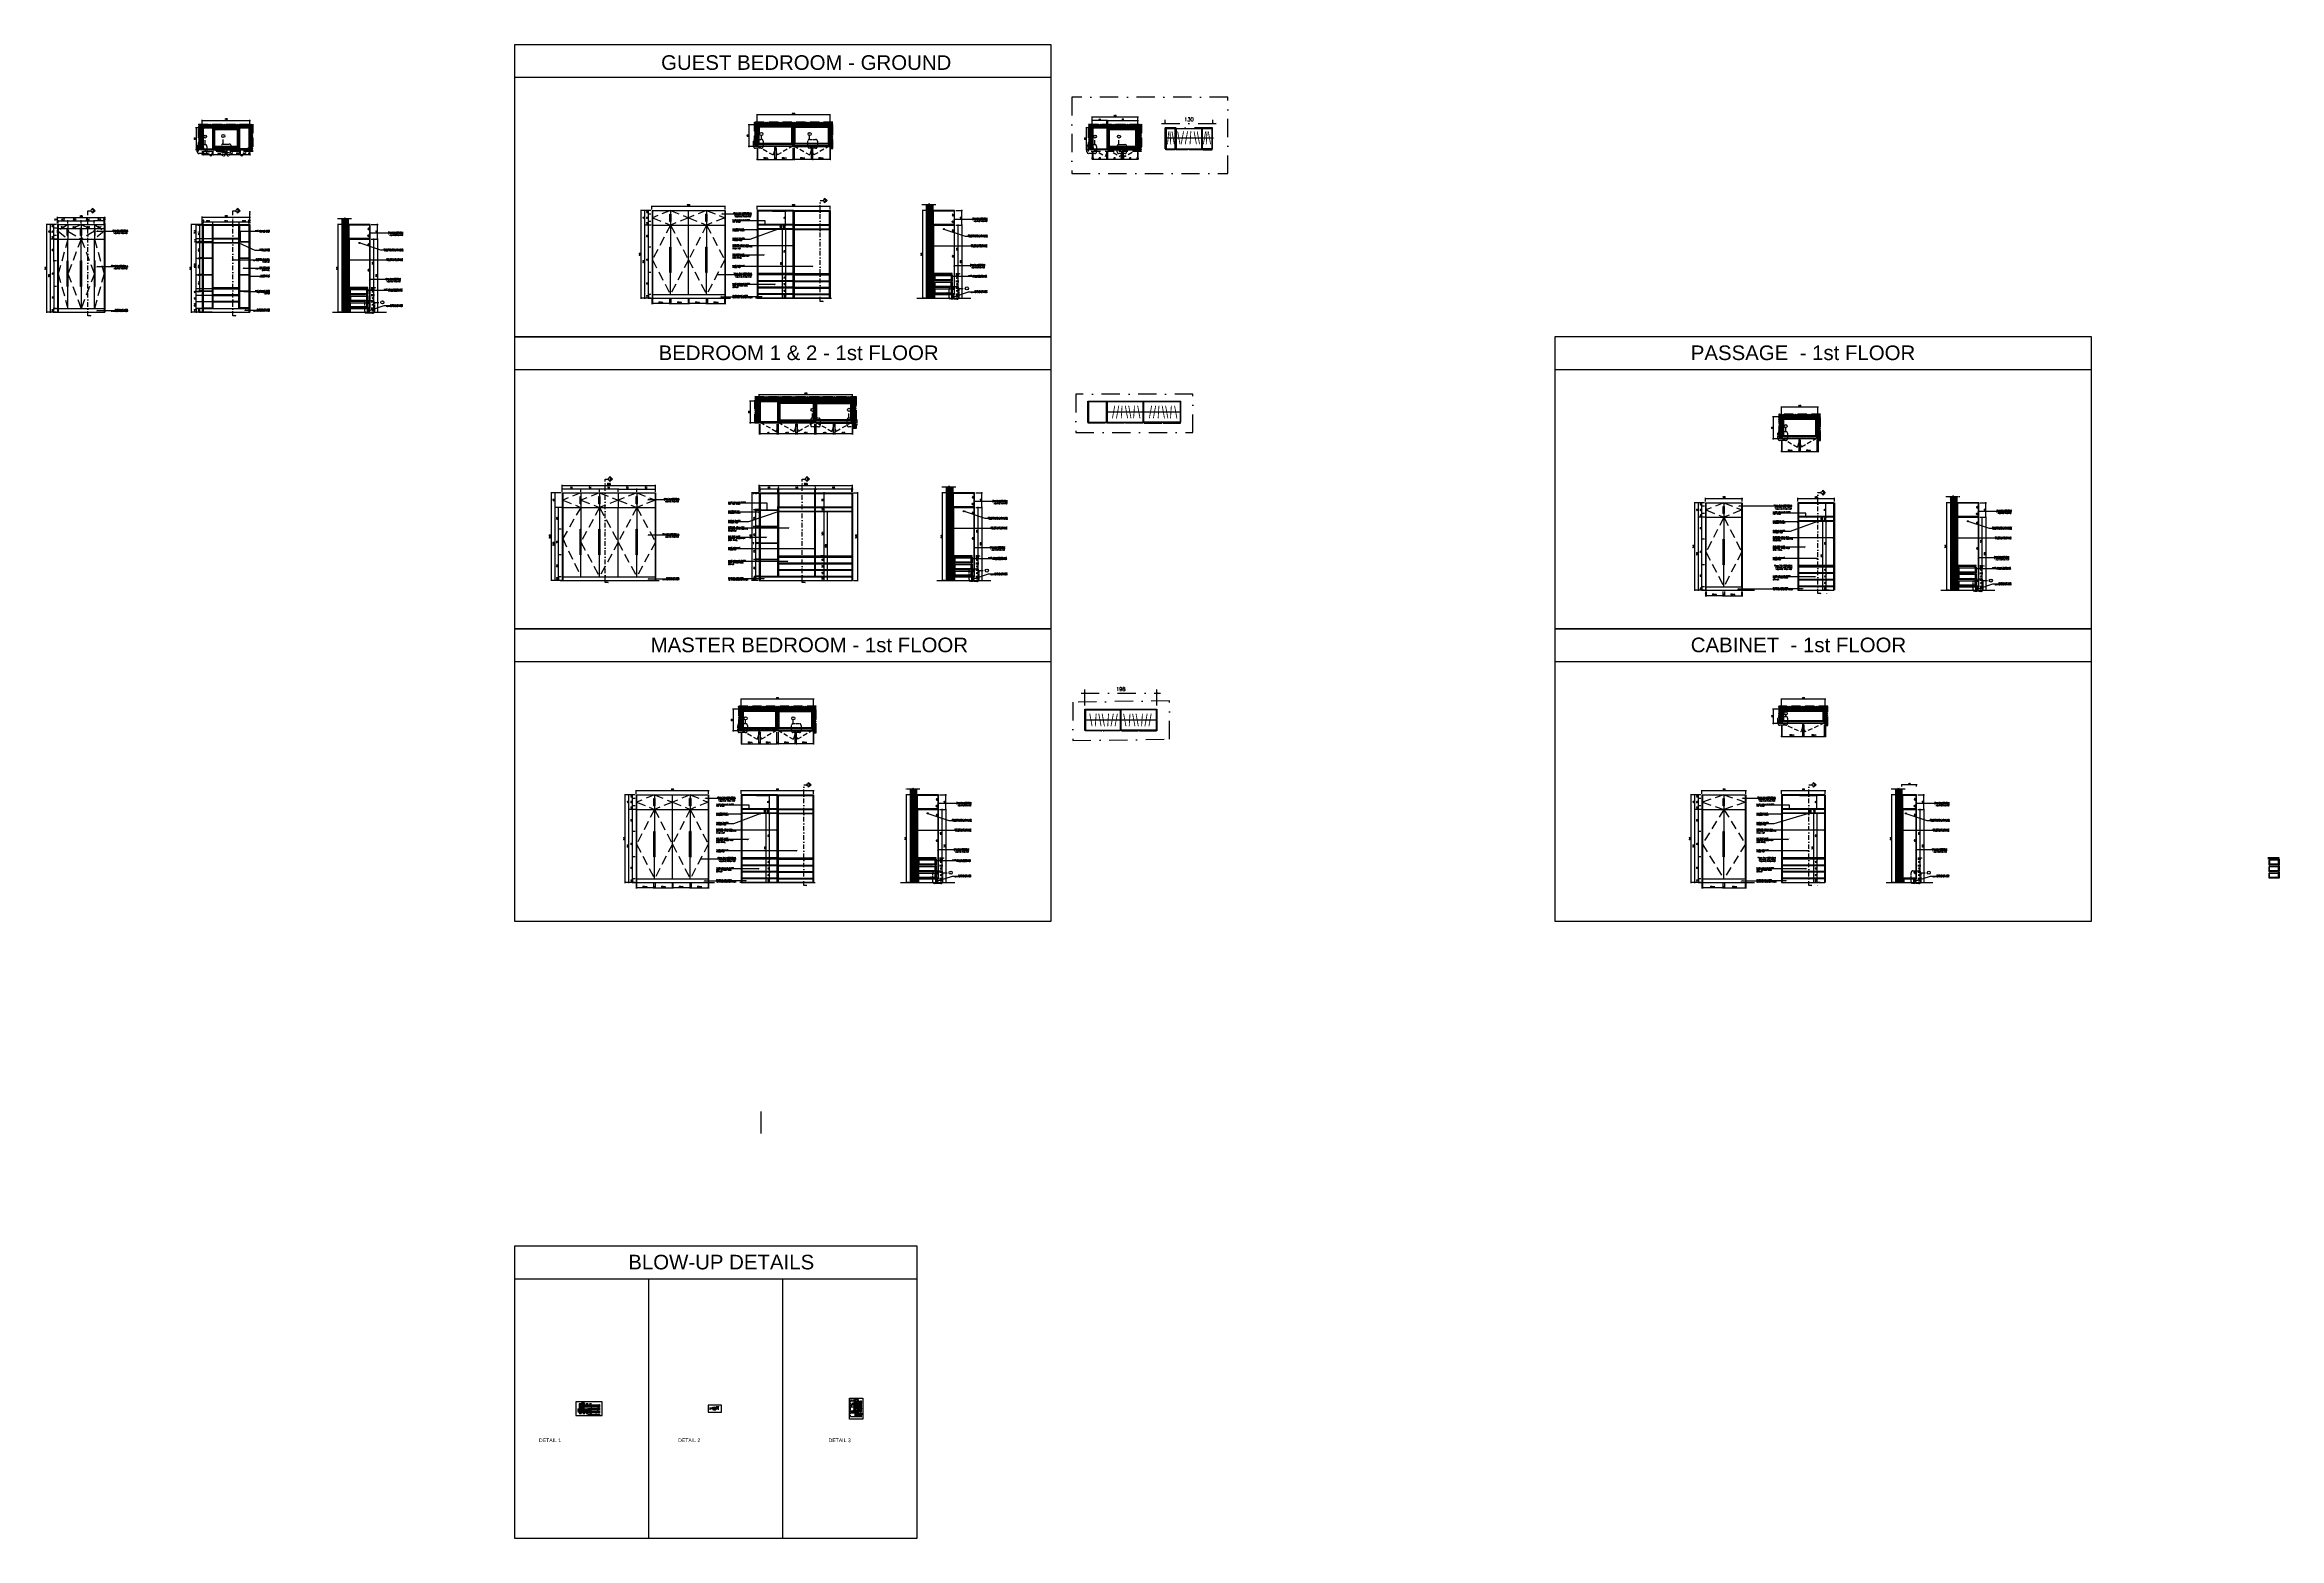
# Model space of a CAD drawing. Header units: centimetres. Extents: x -1287 to 4833, y -4090 to 0.
import ezdxf
from ezdxf.enums import TextEntityAlignment as Align

# ---------------------------------------------------------------- set-up
doc = ezdxf.new("R2010")
doc.units = ezdxf.units.CM
doc.header["$LTSCALE"] = 100
doc.header["$MEASUREMENT"] = 0
for name, pattern in [('CENTER', [2, 1.25, -0.25, 0.25, -0.25]), ('DASHDOT', [1, 0.5, -0.25, 0, -0.25]), ('HIDDEN', [0.375, 0.25, -0.125])]:
    doc.linetypes.add(name, pattern=pattern)
doc.layers.add('.05', color=1, linetype='Continuous', lineweight=5)
for name, color, linetype in [('CAB', 1, 'Continuous'), ('CABINET', 4, 'Continuous'), ('DIM IN', 1, 'Continuous'), ('HATCH', 1, 'Continuous'), ('HIDDEN', 8, 'HIDDEN'), ('ID_TitleBlock-Text', 3, 'Continuous'), ('PLASTER', 8, 'Continuous'), ('SECTION LINE', 6, 'DASHDOT'), ('TEXT', 3, 'Continuous'), ('WALL SECTION Y-Y FOR XREF$0$TEXT', 3, 'Continuous'), ('WALL-01', 7, 'Continuous'), ('WALL-03', 2, 'Continuous'), ('WALL-04', 1, 'Continuous')]:
    doc.layers.add(name, color=color, linetype=linetype)
doc.styles.add('ART', font='arial.ttf')
doc.styles.add('ROMANS', font='romans')
doc.styles.add('WALL SECTION Y-Y FOR XREF$0$ART', font='arial.ttf')
doc.styles.add('WALL SECTION Y-Y FOR XREF$0$PL18', font='romans.shx', dxfattribs={"height": 18})
doc.dimstyles.new('AS-17-100', dxfattribs={"dimtxt": 10, "dimasz": 5, "dimexe": 10, "dimexo": 10, "dimgap": 6, "dimtad": 1, "dimtoh": 1, "dimdec": 0, "dimdsep": 46, "dimtxsty": 'ROMANS', "dimblk1": 'ARCHTICK', "dimblk2": 'ARCHTICK', "dimsah": 1, "dimcen": 25, "dimdle": 10, "dimclrd": 1, "dimclre": 1, "dimclrt": 2, "dimadec": 0, "dimazin": 0, "dimtfac": 1, "dimtdec": 0, "dimtofl": 0, "dimtmove": 2, "dimatfit": 3, "dimldrblk": 'ARCHTICK', "dimfxl": 1, "dimtolj": 1, "dimtzin": 0, "dimarcsym": 0})
doc.dimstyles.new('WALL SECTION Y-Y FOR XREF$0$18-MH-100', dxfattribs={"dimtxt": 18, "dimasz": 12, "dimexe": 15, "dimexo": 15, "dimgap": 6, "dimtad": 1, "dimtoh": 1, "dimdec": 0, "dimzin": 0, "dimdsep": 46, "dimtxsty": 'WALL SECTION Y-Y FOR XREF$0$PL18', "dimblk1": 'WALL SECTION Y-Y FOR XREF$0$_ARCHTICK', "dimblk2": 'WALL SECTION Y-Y FOR XREF$0$_ARCHTICK', "dimsah": 1, "dimcen": 25, "dimdle": 15, "dimclrd": 1, "dimclre": 1, "dimclrt": 2, "dimadec": 0, "dimazin": 0, "dimtfac": 1, "dimtdec": 0, "dimtmove": 2, "dimatfit": 3, "dimldrblk": 'WALL SECTION Y-Y FOR XREF$0$_ARCHTICK', "dimfxl": 1, "dimtolj": 1, "dimtzin": 0, "dimarcsym": 0})
pattern_1 = [(180, (-915.5735, -104.4734), (2e-16, 1.5), [2.5, -0.5]), (180, (-915.0735, -103.9734), (2e-16, 1.5), [1.5, -0.375, 0.75, -0.375]), (180, (-914.3235, -103.4734), (2e-16, 1.5), [2.5, -0.5])]
pattern_2 = [(180, (-928.8735, -104.4734), (2e-16, 1.5), [2.5, -0.5]), (180, (-928.3735, -103.9734), (2e-16, 1.5), [1.5, -0.375, 0.75, -0.375]), (180, (-927.6235, -103.4734), (2e-16, 1.5), [2.5, -0.5])]
pattern_3 = [(180, (-10.9203, 0), (2e-16, 1.5), [2.5, -0.5]), (180, (-10.4203, 0.5), (2e-16, 1.5), [1.5, -0.375, 0.75, -0.375]), (180, (-9.6703, 1), (2e-16, 1.5), [2.5, -0.5])]
pattern_4 = [(180, (-11.9203, 0), (2e-16, 1.5), [2.5, -0.5]), (180, (-11.4203, 0.5), (2e-16, 1.5), [1.5, -0.375, 0.75, -0.375]), (180, (-10.6703, 1), (2e-16, 1.5), [2.5, -0.5])]
pattern_5 = [(180, (518.9876, -1696.143), (2e-16, 1.5), [2.5, -0.5]), (180, (519.4876, -1695.643), (2e-16, 1.5), [1.5, -0.375, 0.75, -0.375]), (180, (520.2376, -1695.143), (2e-16, 1.5), [2.5, -0.5])]
pattern_6 = [(180, (518.9876, -1696.943), (2e-16, 1.5), [2.5, -0.5]), (180, (519.4876, -1696.443), (2e-16, 1.5), [1.5, -0.375, 0.75, -0.375]), (180, (520.2376, -1695.943), (2e-16, 1.5), [2.5, -0.5])]
pattern_7 = [(180, (576.6876, -1696.943), (2e-16, 1.5), [2.5, -0.5]), (180, (577.1876, -1696.443), (2e-16, 1.5), [1.5, -0.375, 0.75, -0.375]), (180, (577.9376, -1695.943), (2e-16, 1.5), [2.5, -0.5])]
pattern_8 = [(180, (748.0618, -1074.8663), (2e-16, 1.5), [2.5, -0.5]), (180, (748.5618, -1074.3663), (2e-16, 1.5), [1.5, -0.375, 0.75, -0.375]), (180, (749.3118, -1073.8663), (2e-16, 1.5), [2.5, -0.5])]
pattern_9 = [(180, (748.0618, -1054.8663), (2e-16, 1.5), [2.5, -0.5]), (180, (748.5618, -1054.3663), (2e-16, 1.5), [1.5, -0.375, 0.75, -0.375]), (180, (749.3118, -1053.8663), (2e-16, 1.5), [2.5, -0.5])]
pattern_10 = [(180, (748.0618, -1055.2663), (2e-16, 1.5), [2.5, -0.5]), (180, (748.5618, -1054.7663), (2e-16, 1.5), [1.5, -0.375, 0.75, -0.375]), (180, (749.3118, -1054.2663), (2e-16, 1.5), [2.5, -0.5])]
pattern_11 = [(180, (-55.4284, 30.1352), (2e-16, 1.5), [2.5, -0.5]), (180, (-54.9284, 30.6352), (2e-16, 1.5), [1.5, -0.375, 0.75, -0.375]), (180, (-54.1784, 31.1352), (2e-16, 1.5), [2.5, -0.5])]
pattern_12 = [(180, (568.4602, -853.6799), (2e-16, 1.5), [2.5, -0.5]), (180, (568.9602, -853.1799), (2e-16, 1.5), [1.5, -0.375, 0.75, -0.375]), (180, (569.7102, -852.6799), (2e-16, 1.5), [2.5, -0.5])]
pattern_13 = [(180, (629.1602, -853.6799), (2e-16, 1.5), [2.5, -0.5]), (180, (629.6602, -853.1799), (2e-16, 1.5), [1.5, -0.375, 0.75, -0.375]), (180, (630.4102, -852.6799), (2e-16, 1.5), [2.5, -0.5])]
pattern_14 = [(180, (846.9248, -247.7881), (2e-16, 1.5), [2.5, -0.5]), (180, (847.4248, -247.2881), (2e-16, 1.5), [1.5, -0.375, 0.75, -0.375]), (180, (848.1748, -246.7881), (2e-16, 1.5), [2.5, -0.5])]
pattern_15 = [(180, (846.9248, -227.7881), (2e-16, 1.5), [2.5, -0.5]), (180, (847.4248, -227.2881), (2e-16, 1.5), [1.5, -0.375, 0.75, -0.375]), (180, (848.1748, -226.7881), (2e-16, 1.5), [2.5, -0.5])]
pattern_16 = [(180, (846.9248, -228.1881), (2e-16, 1.5), [2.5, -0.5]), (180, (847.4248, -227.6881), (2e-16, 1.5), [1.5, -0.375, 0.75, -0.375]), (180, (848.1748, -227.1881), (2e-16, 1.5), [2.5, -0.5])]
pattern_17 = [(180, (0.3482, -124.1168), (2e-16, 1.5), [2.5, -0.5]), (180, (0.8482, -123.6168), (2e-16, 1.5), [1.5, -0.375, 0.75, -0.375]), (180, (1.5982, -123.1168), (2e-16, 1.5), [2.5, -0.5])]
pattern_18 = [(135, (-1.1919, -133.97767), (0.42426407, 0.42426407), [1, -0.2]), (135, (-0.909, -133.97767), (0.42426407, 0.42426407), [0.6, -0.15, 0.3, -0.15]), (135, (-0.5555, -134.0484), (0.42426407, 0.42426407), [1, -0.2])]
pattern_19 = [(180, (-1.1919, -133.9777), (1e-16, 0.9), [1.5, -0.3]), (180, (-0.8919, -133.6777), (1e-16, 0.9), [0.9, -0.225, 0.45, -0.225]), (180, (-0.4419, -133.3777), (1e-16, 0.9), [1.5, -0.3])]
pattern_20 = [(180, (-368.2594, -77.41615), (1e-16, 0.9), [1.5, -0.3]), (180, (-367.9594, -77.11615), (1e-16, 0.9), [0.9, -0.225, 0.45, -0.225]), (180, (-367.5094, -76.81615), (1e-16, 0.9), [1.5, -0.3])]
pattern_21 = [(180, (-368.2594, -77.91615), (1e-16, 0.9), [1.5, -0.3]), (180, (-367.9594, -77.61615), (1e-16, 0.9), [0.9, -0.225, 0.45, -0.225]), (180, (-367.5094, -77.31615), (1e-16, 0.9), [1.5, -0.3])]
pattern_22 = [(180, (-808.1559, 486.9922), (2e-16, 1.5), [2.5, -0.5]), (180, (-807.6559, 487.4922), (2e-16, 1.5), [1.5, -0.375, 0.75, -0.375]), (180, (-806.9059, 487.9922), (2e-16, 1.5), [2.5, -0.5])]
pattern_23 = [(180, (-808.1559, 506.9922), (2e-16, 1.5), [2.5, -0.5]), (180, (-807.6559, 507.4922), (2e-16, 1.5), [1.5, -0.375, 0.75, -0.375]), (180, (-806.9059, 507.9922), (2e-16, 1.5), [2.5, -0.5])]
pattern_24 = [(180, (-808.1559, 506.5922), (2e-16, 1.5), [2.5, -0.5]), (180, (-807.6559, 507.0922), (2e-16, 1.5), [1.5, -0.375, 0.75, -0.375]), (180, (-806.9059, 507.5922), (2e-16, 1.5), [2.5, -0.5])]
pattern_25 = [(180, (1520.8686, -104.4734), (2e-16, 1.5), [2.5, -0.5]), (180, (1521.3686, -103.9734), (2e-16, 1.5), [1.5, -0.375, 0.75, -0.375]), (180, (1522.1186, -103.4734), (2e-16, 1.5), [2.5, -0.5])]
pattern_26 = [(180, (32.7211, 1600), (2e-16, 1.5), [2.5, -0.5]), (180, (33.2211, 1600.5), (2e-16, 1.5), [1.5, -0.375, 0.75, -0.375]), (180, (33.9711, 1601), (2e-16, 1.5), [2.5, -0.5])]
pattern_27 = [(180, (32.2211, 1600), (2e-16, 1.5), [2.5, -0.5]), (180, (32.7211, 1600.5), (2e-16, 1.5), [1.5, -0.375, 0.75, -0.375]), (180, (33.4711, 1601), (2e-16, 1.5), [2.5, -0.5])]
pattern_28 = [(180, (620.829, -96.943), (2e-16, 1.5), [2.5, -0.5]), (180, (621.329, -96.443), (2e-16, 1.5), [1.5, -0.375, 0.75, -0.375]), (180, (622.079, -95.943), (2e-16, 1.5), [2.5, -0.5])]
pattern_29 = [(180, (792.2032, 525.1337), (2e-16, 1.5), [2.5, -0.5]), (180, (792.7032, 525.6337), (2e-16, 1.5), [1.5, -0.375, 0.75, -0.375]), (180, (793.4532, 526.1337), (2e-16, 1.5), [2.5, -0.5])]
pattern_30 = [(180, (792.2032, 545.1337), (2e-16, 1.5), [2.5, -0.5]), (180, (792.7032, 545.6337), (2e-16, 1.5), [1.5, -0.375, 0.75, -0.375]), (180, (793.4532, 546.1337), (2e-16, 1.5), [2.5, -0.5])]
pattern_31 = [(180, (792.2032, 544.7337), (2e-16, 1.5), [2.5, -0.5]), (180, (792.7032, 545.2337), (2e-16, 1.5), [1.5, -0.375, 0.75, -0.375]), (180, (793.4532, 545.7337), (2e-16, 1.5), [2.5, -0.5])]
pattern_32 = [(180, (33.7211, 1600), (2e-16, 1.5), [2.5, -0.5]), (180, (34.2211, 1600.5), (2e-16, 1.5), [1.5, -0.375, 0.75, -0.375]), (180, (34.9711, 1601), (2e-16, 1.5), [2.5, -0.5])]
pattern_33 = [(180, (2837.5475, 800), (2e-16, 1.5), [2.5, -0.5]), (180, (2838.0475, 800.5), (2e-16, 1.5), [1.5, -0.375, 0.75, -0.375]), (180, (2838.7975, 801), (2e-16, 1.5), [2.5, -0.5])]
pattern_34 = [(180, (2836.5475, 800), (2e-16, 1.5), [2.5, -0.5]), (180, (2837.0475, 800.5), (2e-16, 1.5), [1.5, -0.375, 0.75, -0.375]), (180, (2837.7975, 801), (2e-16, 1.5), [2.5, -0.5])]
pattern_35 = [(180, (3367.4554, -896.943), (2e-16, 1.5), [2.5, -0.5]), (180, (3367.9554, -896.443), (2e-16, 1.5), [1.5, -0.375, 0.75, -0.375]), (180, (3368.7054, -895.943), (2e-16, 1.5), [2.5, -0.5])]
pattern_36 = [(180, (3596.5296, -274.8663), (2e-16, 1.5), [2.5, -0.5]), (180, (3597.0296, -274.3663), (2e-16, 1.5), [1.5, -0.375, 0.75, -0.375]), (180, (3597.7796, -273.8663), (2e-16, 1.5), [2.5, -0.5])]
pattern_37 = [(180, (3596.5296, -254.8663), (2e-16, 1.5), [2.5, -0.5]), (180, (3597.0296, -254.3663), (2e-16, 1.5), [1.5, -0.375, 0.75, -0.375]), (180, (3597.7796, -253.8663), (2e-16, 1.5), [2.5, -0.5])]
pattern_38 = [(180, (3596.5296, -255.2663), (2e-16, 1.5), [2.5, -0.5]), (180, (3597.0296, -254.7663), (2e-16, 1.5), [1.5, -0.375, 0.75, -0.375]), (180, (3597.7796, -254.2663), (2e-16, 1.5), [2.5, -0.5])]
pattern_39 = [(180, (2856.5475, 20), (2e-16, 1.5), [2.5, -0.5]), (180, (2857.0475, 20.5), (2e-16, 1.5), [1.5, -0.375, 0.75, -0.375]), (180, (2857.7975, 21), (2e-16, 1.5), [2.5, -0.5])]
pattern_40 = [(180, (2837.5475, 20), (2e-16, 1.5), [2.5, -0.5]), (180, (2838.0475, 20.5), (2e-16, 1.5), [1.5, -0.375, 0.75, -0.375]), (180, (2838.7975, 21), (2e-16, 1.5), [2.5, -0.5])]
pattern_41 = [(180, (3426.5296, -1074.8663), (2e-16, 1.5), [2.5, -0.5]), (180, (3427.0296, -1074.3663), (2e-16, 1.5), [1.5, -0.375, 0.75, -0.375]), (180, (3427.7796, -1073.8663), (2e-16, 1.5), [2.5, -0.5])]
pattern_42 = [(180, (4426.5296, -1055.2663), (2e-16, 1.5), [2.5, -0.5]), (180, (4427.0296, -1054.7663), (2e-16, 1.5), [1.5, -0.375, 0.75, -0.375]), (180, (4427.7796, -1054.2663), (2e-16, 1.5), [2.5, -0.5])]
pattern_43 = [(180, (4446.5296, -1055.2663), (2e-16, 1.5), [2.5, -0.5]), (180, (4447.0296, -1054.7663), (2e-16, 1.5), [1.5, -0.375, 0.75, -0.375]), (180, (4447.7796, -1054.2663), (2e-16, 1.5), [2.5, -0.5])]

# ---------------------------------------------------------------- blocks, each defined once
blk = doc.blocks.new('_ARCHTICK')
at = {"color": 0, "linetype": 'ByBlock', "const_width": 0.15}
blk.add_lwpolyline([(-0.5, -0.5), (0.5, 0.5)], dxfattribs=at)
blk = doc.blocks.new('*D137')
at = {"layer": 'Defpoints', "color": 0, "transparency": 16777216}
for p in [(-1271.4, -532.3), (-1249.9, -532.3), (-1251.4, -732.3)]:
    blk.add_point(p, dxfattribs=at)
at = {"layer": 'DIM IN', "color": 1, "lineweight": -2, "transparency": 16777216}
for p, q in [((-1252.9, -532.3), (-1272.9, -532.3)), ((-1271.4, -733.8), (-1271.4, -530.8)), ((-1254.4, -732.3), (-1272.9, -732.3))]:
    blk.add_line(p, q, dxfattribs=at)
at = {"layer": 'DIM IN', "color": 1, "lineweight": -2, "transparency": 16777216, "xscale": 1.5, "yscale": 1.5, "zscale": 1.5}
for p, rotation in [((-1271.4, -532.3), 90), ((-1271.4, -732.3), 270)]:
    blk.add_blockref('_ARCHTICK', p, dxfattribs=dict(at, rotation=rotation))
at = {"layer": 'DIM IN', "color": 2, "transparency": 16777216, "insert": (-1274.9, -632.3), "char_height": 3, "attachment_point": 5, "rotation": 90, "style": 'ROMANS'}
blk.add_mtext('\\A1;200', dxfattribs=at)
blk = doc.blocks.new('*D291')
at = {"layer": 'Defpoints', "color": 0, "transparency": 16777216}
for p in [(-1249.9, -482.3), (-1252, -492.3), (-1249.9, -492.3)]:
    blk.add_point(p, dxfattribs=at)
at = {"layer": 'DIM IN', "color": 1, "lineweight": -2, "transparency": 16777216}
for p, q in [((-1252, -482.3), (-1253.5, -482.3)), ((-1252, -489.3), (-1252, -480.8)), ((-1249.9, -489.3), (-1249.9, -480.8)), ((-1249.9, -482.3), (-1248.4, -482.3))]:
    blk.add_line(p, q, dxfattribs=at)
at = {"layer": 'DIM IN', "color": 1, "lineweight": -2, "transparency": 16777216, "xscale": 1.5, "yscale": 1.5, "zscale": 1.5}
blk.add_blockref('_ARCHTICK', (-1252, -482.3), dxfattribs=at)
at = {"layer": 'DIM IN', "color": 1, "lineweight": -2, "transparency": 16777216, "xscale": 1.5, "yscale": 1.5, "zscale": 1.5, "rotation": 180}
blk.add_blockref('_ARCHTICK', (-1249.9, -482.3), dxfattribs=at)
at = {"layer": 'DIM IN', "color": 2, "transparency": 16777216, "insert": (-1256.9, -478.6), "char_height": 3, "attachment_point": 5, "style": 'ROMANS'}
blk.add_mtext('\\A1;2.1', dxfattribs=at)
blk = doc.blocks.new('*D292')
at = {"layer": 'Defpoints', "color": 0, "transparency": 16777216}
for p in [(-1187, -482.3), (-1223.2, -492.3), (-1187, -492.3)]:
    blk.add_point(p, dxfattribs=at)
at = {"layer": 'DIM IN', "color": 1, "lineweight": -2, "transparency": 16777216}
for p, q in [((-1224.7, -482.3), (-1185.5, -482.3)), ((-1223.2, -489.3), (-1223.2, -480.8)), ((-1187, -489.3), (-1187, -480.8))]:
    blk.add_line(p, q, dxfattribs=at)
at = {"layer": 'DIM IN', "color": 1, "lineweight": -2, "transparency": 16777216, "xscale": 1.5, "yscale": 1.5, "zscale": 1.5, "rotation": 180}
blk.add_blockref('_ARCHTICK', (-1223.2, -482.3), dxfattribs=at)
at = {"layer": 'DIM IN', "color": 1, "lineweight": -2, "transparency": 16777216, "xscale": 1.5, "yscale": 1.5, "zscale": 1.5}
blk.add_blockref('_ARCHTICK', (-1187, -482.3), dxfattribs=at)
at = {"layer": 'DIM IN', "color": 2, "transparency": 16777216, "insert": (-1205.1, -478.8), "char_height": 3, "attachment_point": 5, "style": 'ROMANS'}
blk.add_mtext('\\A1;36.2', dxfattribs=at)
blk = doc.blocks.new('*D138')
at = {"layer": 'Defpoints', "color": 0, "transparency": 16777216}
for p in [(-1151.4, -482.3), (-1151.4, -492.3), (-1123.9, -492.3)]:
    blk.add_point(p, dxfattribs=at)
at = {"layer": 'DIM IN', "color": 1, "lineweight": -2, "transparency": 16777216}
for p, q in [((-1122.4, -482.3), (-1152.9, -482.3)), ((-1151.4, -489.3), (-1151.4, -480.8)), ((-1123.9, -489.3), (-1123.9, -480.8))]:
    blk.add_line(p, q, dxfattribs=at)
at = {"layer": 'DIM IN', "color": 1, "lineweight": -2, "transparency": 16777216, "xscale": 1.5, "yscale": 1.5, "zscale": 1.5, "rotation": 180}
blk.add_blockref('_ARCHTICK', (-1151.4, -482.3), dxfattribs=at)
at = {"layer": 'DIM IN', "color": 1, "lineweight": -2, "transparency": 16777216, "xscale": 1.5, "yscale": 1.5, "zscale": 1.5}
blk.add_blockref('_ARCHTICK', (-1123.9, -482.3), dxfattribs=at)
at = {"layer": 'DIM IN', "color": 2, "transparency": 16777216, "insert": (-1137.7, -478.7), "char_height": 3, "attachment_point": 5, "style": 'ROMANS'}
blk.add_mtext('\\A1;27.5', dxfattribs=at)
blk = doc.blocks.new('*D139')
at = {"layer": 'Defpoints', "color": 0, "transparency": 16777216}
for p in [(-1261.4, -592.3), (-1251.4, -592.3), (-1251.4, -662.3)]:
    blk.add_point(p, dxfattribs=at)
at = {"layer": 'DIM IN', "color": 1, "lineweight": -2, "transparency": 16777216}
for p, q in [((-1254.4, -592.3), (-1262.9, -592.3)), ((-1261.4, -663.8), (-1261.4, -590.8)), ((-1254.4, -662.3), (-1262.9, -662.3))]:
    blk.add_line(p, q, dxfattribs=at)
at = {"layer": 'DIM IN', "color": 1, "lineweight": -2, "transparency": 16777216, "xscale": 1.5, "yscale": 1.5, "zscale": 1.5}
for p, rotation in [((-1261.4, -592.3), 90), ((-1261.4, -662.3), 270)]:
    blk.add_blockref('_ARCHTICK', p, dxfattribs=dict(at, rotation=rotation))
at = {"layer": 'DIM IN', "color": 2, "transparency": 16777216, "insert": (-1264.9, -627.3), "char_height": 3, "attachment_point": 5, "rotation": 90, "style": 'ROMANS'}
blk.add_mtext('\\A1;70', dxfattribs=at)
blk = doc.blocks.new('*D140')
at = {"layer": 'Defpoints', "color": 0, "transparency": 16777216}
for p in [(-1281.4, -492.3), (-1251.4, -492.3), (-1251.4, -732.3)]:
    blk.add_point(p, dxfattribs=at)
at = {"layer": 'DIM IN', "color": 1, "lineweight": -2, "transparency": 16777216}
for p, q in [((-1254.4, -492.3), (-1282.9, -492.3)), ((-1281.4, -733.8), (-1281.4, -490.8)), ((-1254.4, -732.3), (-1282.9, -732.3))]:
    blk.add_line(p, q, dxfattribs=at)
at = {"layer": 'DIM IN', "color": 1, "lineweight": -2, "transparency": 16777216, "xscale": 1.5, "yscale": 1.5, "zscale": 1.5}
for p, rotation in [((-1281.4, -492.3), 90), ((-1281.4, -732.3), 270)]:
    blk.add_blockref('_ARCHTICK', p, dxfattribs=dict(at, rotation=rotation))
at = {"layer": 'DIM IN', "color": 2, "transparency": 16777216, "insert": (-1284.9, -612.3), "char_height": 3, "attachment_point": 5, "rotation": 90, "style": 'ROMANS'}
blk.add_mtext('\\A1;240', dxfattribs=at)
blk = doc.blocks.new('*D141')
at = {"layer": 'Defpoints', "color": 0, "transparency": 16777216}
for p in [(-1261.4, -662.3), (-1251.4, -662.3), (-1251.4, -722.3)]:
    blk.add_point(p, dxfattribs=at)
at = {"layer": 'DIM IN', "color": 1, "lineweight": -2, "transparency": 16777216}
for p, q in [((-1254.4, -662.3), (-1262.9, -662.3)), ((-1261.4, -723.8), (-1261.4, -660.8)), ((-1254.4, -722.3), (-1262.9, -722.3))]:
    blk.add_line(p, q, dxfattribs=at)
at = {"layer": 'DIM IN', "color": 1, "lineweight": -2, "transparency": 16777216, "xscale": 1.5, "yscale": 1.5, "zscale": 1.5}
for p, rotation in [((-1261.4, -662.3), 90), ((-1261.4, -722.3), 270)]:
    blk.add_blockref('_ARCHTICK', p, dxfattribs=dict(at, rotation=rotation))
at = {"layer": 'DIM IN', "color": 2, "transparency": 16777216, "insert": (-1264.9, -692.3), "char_height": 3, "attachment_point": 5, "rotation": 90, "style": 'ROMANS'}
blk.add_mtext('\\A1;60', dxfattribs=at)
blk = doc.blocks.new('*D293')
at = {"layer": 'Defpoints', "color": 0, "transparency": 16777216}
for p in [(-1262, -722.3), (-1252, -732.3), (-1251.4, -722.3)]:
    blk.add_point(p, dxfattribs=at)
at = {"layer": 'DIM IN', "color": 1, "lineweight": -2, "transparency": 16777216}
for p, q in [((-1254.4, -722.3), (-1263.5, -722.3)), ((-1255, -732.3), (-1263.5, -732.3)), ((-1262, -733.8), (-1262, -720.8))]:
    blk.add_line(p, q, dxfattribs=at)
at = {"layer": 'DIM IN', "color": 1, "lineweight": -2, "transparency": 16777216, "xscale": 1.5, "yscale": 1.5, "zscale": 1.5}
for p, rotation in [((-1262, -722.3), 90), ((-1262, -732.3), 270)]:
    blk.add_blockref('_ARCHTICK', p, dxfattribs=dict(at, rotation=rotation))
at = {"layer": 'DIM IN', "color": 2, "transparency": 16777216, "insert": (-1265.5, -727.3), "char_height": 3, "attachment_point": 5, "rotation": 90, "style": 'ROMANS'}
blk.add_mtext('\\A1;10', dxfattribs=at)
blk = doc.blocks.new('*D142')
at = {"layer": 'Defpoints', "color": 0, "transparency": 16777216}
for p in [(-1271.4, -492.3), (-1251.4, -492.3), (-1249.9, -532.3)]:
    blk.add_point(p, dxfattribs=at)
at = {"layer": 'DIM IN', "color": 1, "lineweight": -2, "transparency": 16777216}
for p, q in [((-1254.4, -492.3), (-1272.9, -492.3)), ((-1252.9, -532.3), (-1272.9, -532.3)), ((-1271.4, -533.8), (-1271.4, -490.8))]:
    blk.add_line(p, q, dxfattribs=at)
at = {"layer": 'DIM IN', "color": 1, "lineweight": -2, "transparency": 16777216, "xscale": 1.5, "yscale": 1.5, "zscale": 1.5}
for p, rotation in [((-1271.4, -492.3), 90), ((-1271.4, -532.3), 270)]:
    blk.add_blockref('_ARCHTICK', p, dxfattribs=dict(at, rotation=rotation))
at = {"layer": 'DIM IN', "color": 2, "transparency": 16777216, "insert": (-1274.9, -512.3), "char_height": 3, "attachment_point": 5, "rotation": 90, "style": 'ROMANS'}
blk.add_mtext('\\A1;40', dxfattribs=at)
blk = doc.blocks.new('*D294')
at = {"layer": 'Defpoints', "color": 0, "transparency": 16777216}
for p in [(-1151.4, -482.3), (-1187, -492.3), (-1151.4, -492.3)]:
    blk.add_point(p, dxfattribs=at)
at = {"layer": 'DIM IN', "color": 1, "lineweight": -2, "transparency": 16777216}
for p, q in [((-1188.5, -482.3), (-1149.9, -482.3)), ((-1187, -489.3), (-1187, -480.8)), ((-1151.4, -489.3), (-1151.4, -480.8))]:
    blk.add_line(p, q, dxfattribs=at)
at = {"layer": 'DIM IN', "color": 1, "lineweight": -2, "transparency": 16777216, "xscale": 1.5, "yscale": 1.5, "zscale": 1.5, "rotation": 180}
blk.add_blockref('_ARCHTICK', (-1187, -482.3), dxfattribs=at)
at = {"layer": 'DIM IN', "color": 1, "lineweight": -2, "transparency": 16777216, "xscale": 1.5, "yscale": 1.5, "zscale": 1.5}
blk.add_blockref('_ARCHTICK', (-1151.4, -482.3), dxfattribs=at)
at = {"layer": 'DIM IN', "color": 2, "transparency": 16777216, "insert": (-1169.2, -478.8), "char_height": 3, "attachment_point": 5, "style": 'ROMANS'}
blk.add_mtext('\\A1;35.6', dxfattribs=at)
blk = doc.blocks.new('*D295')
at = {"layer": 'Defpoints', "color": 0, "transparency": 16777216}
for p in [(-1223.2, -482.3), (-1249.9, -492.3), (-1223.2, -492.3)]:
    blk.add_point(p, dxfattribs=at)
at = {"layer": 'DIM IN', "color": 1, "lineweight": -2, "transparency": 16777216}
for p, q in [((-1251.4, -482.3), (-1221.7, -482.3)), ((-1249.9, -489.3), (-1249.9, -480.8)), ((-1223.2, -489.3), (-1223.2, -480.8))]:
    blk.add_line(p, q, dxfattribs=at)
at = {"layer": 'DIM IN', "color": 1, "lineweight": -2, "transparency": 16777216, "xscale": 1.5, "yscale": 1.5, "zscale": 1.5, "rotation": 180}
blk.add_blockref('_ARCHTICK', (-1249.9, -482.3), dxfattribs=at)
at = {"layer": 'DIM IN', "color": 1, "lineweight": -2, "transparency": 16777216, "xscale": 1.5, "yscale": 1.5, "zscale": 1.5}
blk.add_blockref('_ARCHTICK', (-1223.2, -482.3), dxfattribs=at)
at = {"layer": 'DIM IN', "color": 2, "transparency": 16777216, "insert": (-1236.6, -478.8), "char_height": 3, "attachment_point": 5, "style": 'ROMANS'}
blk.add_mtext('\\A1;26.7', dxfattribs=at)
blk = doc.blocks.new('*U7')
at = {"layer": 'CABINET', "color": 8, "ltscale": 0.009}
blk.add_line((0.9, 0), (1.7, 0), dxfattribs=at)
for points in [[(0, 0), (1.6, 0), (1.6, -0.6), (0, -0.6)], [(0.5, 3.5), (0.4, 3.5), (0.4, 3.4), (0.2, 3.4), (0.2, 3.3), (0.4, 3.3), (0.4, 3.3), (0.4, 3.3), (0.5, 3.2), (0.5, 3.2), (0.5, 3.2), (0.5, 3.2), (0.5, 3.2), (0.5, 1.6), (0.5, 1.6), (0.5, 1.6), (0.5, 1.6), (0.5, 1.5), (0.4, 1.5), (0.4, 1.5), (0.4, 1.5), (0.4, 1.5), (0.4, 1.5), (0.2, 1.5), (0.2, 1.1), (0.3, 1.1), (0.3, 1.4), (0.3, 1.4), (0.3, 1.4), (0.3, 1.4), (0.3, 1.4), (0.4, 1.4), (0.4, 1.5), (0.4, 1.5), (0.4, 1.5), (0.5, 1.5), (0.5, 1.5), (0.5, 1.5), (0.5, 1.5), (0.5, 1.5), (0.5, 1.5), (0.5, 1.6), (0.5, 1.6), (0.5, 1.6)], [(0.5, 3.2), (0.5, 3.2), (0.5, 3.2), (0.5, 3.2), (0.5, 3.2), (0.4, 3.3), (0.4, 3.3), (0.4, 3.3), (0.4, 3.3), (0.4, 3.3), (0.4, 3.3), (0.2, 3.3), (0.2, 2.8), (0.3, 2.8), (0.4, 2.8), (0.4, 2.8), (0.4, 2.8), (0.4, 2.8), (0.4, 2.8), (0.4, 2.8), (0.4, 2.8), (0.4, 2.7), (0.4, 2.7), (0.4, 2.7), (0.4, 2), (0.4, 2), (0.4, 1.9), (0.4, 1.9), (0.4, 1.9), (0.4, 1.9), (0.4, 1.9), (0.4, 1.9), (0.4, 1.9), (0.4, 1.9), (0.3, 1.9), (0.2, 1.9), (0.2, 1.5), (0.4, 1.5), (0.4, 1.5), (0.4, 1.5), (0.4, 1.5), (0.4, 1.5), (0.5, 1.5), (0.5, 1.6), (0.5, 1.6), (0.5, 1.6), (0.5, 1.6)], [(0.4, 2.7), (0.4, 2.7), (0.4, 2.7), (0.4, 2.8), (0.4, 2.8), (0.4, 2.8), (0.4, 2.8), (0.4, 2.8), (0.4, 2.8), (0.4, 2.8), (0.3, 2.8), (0.2, 2.8), (0.2, 1.9), (0.3, 1.9), (0.4, 1.9), (0.4, 1.9), (0.4, 1.9), (0.4, 1.9), (0.4, 1.9), (0.4, 1.9), (0.4, 1.9), (0.4, 1.9), (0.4, 2), (0.4, 2)], [(1.1, 4), (0.6, 4), (0.6, 4), (0.6, 4), (0.6, 4), (0.6, 4), (0.6, 4), (0.6, 4), (0.6, 4), (0.5, 3.9), (0.5, 3.9), (0.5, 1.6), (0.5, 1.6), (0.5, 1.6), (0.5, 1.6), (0.5, 1.5), (0.5, 1.5), (0.5, 1.5), (0.5, 1.5), (0.5, 1.5), (0.5, 1.5), (0.4, 1.5), (0.4, 1.5), (0.4, 1.5), (0.4, 1.4), (0.3, 1.4), (0.3, 1.4), (0.3, 1.4), (0.3, 1.4), (0.3, 1.4), (0.3, 1.4), (0.3, 1.4), (0.3, 0.4), (0.3, 0.4), (0.3, 0.4), (0.3, 0.4), (0.3, 0.3), (0.3, 0.3), (0.3, 0.3), (0.4, 0.3), (0.4, 0.2), (0.4, 0.2), (0.4, 0.2), (0.7, 0.2), (1, 0.2), (1, 0.2), (1.5, 0.2), (1.5, 0.4), (1.5, 0.4), (1.5, 0.4), (1.5, 0.4), (1.5, 0.5), (1.5, 0.5), (1.5, 0.5), (1.5, 0.5), (1.5, 0.6), (1.4, 0.6), (1.4, 0.6), (1.4, 0.6), (1.4, 0.7), (1.4, 0.7), (1.3, 0.7), (1.3, 0.7), (1.3, 0.8), (1.3, 0.8), (1.3, 0.9), (1.2, 0.9), (1.2, 1)], [(0.5, 3.7), (0.5, 3.7), (0.5, 3.7), (0.5, 3.7), (0.4, 3.7), (0.4, 3.7), (0.4, 3.6), (0.4, 3.6), (0.4, 3.6), (0.4, 3.6), (0.4, 3.4), (0.4, 3.4), (0.4, 3.5), (0.5, 3.5)], [(1.7, 0.1), (1.7, 0.2), (1.7, 0.2), (1.7, 0.2), (1.7, 0.2), (1.7, 0.2), (1.7, 0.2), (1, 0.2), (1, 0.2), (0.9, 0.2), (0.9, 0.2), (0.9, 0.2), (0.9, 0.2), (0.9, 0.1), (0.9, 0.1), (0.9, 0.1), (0.9, 0.1), (0.9, 0.1), (0.9, 0), (1.7, 0), (1.7, 0.1), (1.7, 0.1), (1.7, 0.1), (1.7, 0.1)]]:
    blk.add_lwpolyline(points, close=True, dxfattribs=at)
blk = doc.blocks.new('*D279')
at = {"layer": 'Defpoints', "color": 0, "transparency": 16777216}
for p in [(620.6, -1819.2), (598.1, -1879.2), (621.6, -1879.2)]:
    blk.add_point(p, dxfattribs=at)
at = {"layer": 'DIM IN', "color": 1, "lineweight": -2, "transparency": 16777216}
for p, q in [((617.6, -1819.2), (596.6, -1819.2)), ((598.1, -1817.7), (598.1, -1880.7)), ((618.6, -1879.2), (596.6, -1879.2))]:
    blk.add_line(p, q, dxfattribs=at)
at = {"layer": 'DIM IN', "color": 1, "lineweight": -2, "transparency": 16777216, "xscale": 1.5, "yscale": 1.5, "zscale": 1.5}
for p, rotation in [((598.1, -1819.2), 90), ((598.1, -1879.2), 270)]:
    blk.add_blockref('_ARCHTICK', p, dxfattribs=dict(at, rotation=rotation))
at = {"layer": 'DIM IN', "color": 2, "transparency": 16777216, "insert": (594.6, -1849.2), "char_height": 3, "attachment_point": 5, "rotation": 90, "style": 'ROMANS'}
blk.add_mtext('\\A1;60', dxfattribs=at)
blk = doc.blocks.new('*D280')
at = {"layer": 'Defpoints', "color": 0, "transparency": 16777216}
for p in [(620.6, -1879.2), (621.6, -1879.2), (621.6, -1914.2)]:
    blk.add_point(p, dxfattribs=at)
at = {"layer": 'DIM IN', "color": 1, "lineweight": -2, "transparency": 16777216}
for p, q in [((620.6, -1882.2), (620.6, -1915.7)), ((621.6, -1882.2), (621.6, -1915.7)), ((620.6, -1914.2), (619.1, -1914.2)), ((621.6, -1914.2), (623.1, -1914.2))]:
    blk.add_line(p, q, dxfattribs=at)
at = {"layer": 'DIM IN', "color": 1, "lineweight": -2, "transparency": 16777216, "xscale": 1.5, "yscale": 1.5, "zscale": 1.5}
blk.add_blockref('_ARCHTICK', (620.6, -1914.2), dxfattribs=at)
at = {"layer": 'DIM IN', "color": 1, "lineweight": -2, "transparency": 16777216, "xscale": 1.5, "yscale": 1.5, "zscale": 1.5, "rotation": 180}
blk.add_blockref('_ARCHTICK', (621.6, -1914.2), dxfattribs=at)
at = {"layer": 'DIM IN', "color": 2, "transparency": 16777216, "insert": (621.1, -1911.5), "char_height": 3, "attachment_point": 5, "style": 'ROMANS'}
blk.add_mtext('\\A1;1', dxfattribs=at)
blk = doc.blocks.new('*D281')
at = {"layer": 'Defpoints', "color": 0, "transparency": 16777216}
for p in [(621.6, -1879.2), (668.1, -1879.2), (668.1, -1914.2)]:
    blk.add_point(p, dxfattribs=at)
at = {"layer": 'DIM IN', "color": 1, "lineweight": -2, "transparency": 16777216}
for p, q in [((621.6, -1882.2), (621.6, -1915.7)), ((668.1, -1882.2), (668.1, -1915.7)), ((620.1, -1914.2), (669.6, -1914.2))]:
    blk.add_line(p, q, dxfattribs=at)
at = {"layer": 'DIM IN', "color": 1, "lineweight": -2, "transparency": 16777216, "xscale": 1.5, "yscale": 1.5, "zscale": 1.5, "rotation": 180}
blk.add_blockref('_ARCHTICK', (621.6, -1914.2), dxfattribs=at)
at = {"layer": 'DIM IN', "color": 1, "lineweight": -2, "transparency": 16777216, "xscale": 1.5, "yscale": 1.5, "zscale": 1.5}
blk.add_blockref('_ARCHTICK', (668.1, -1914.2), dxfattribs=at)
at = {"layer": 'DIM IN', "color": 2, "transparency": 16777216, "insert": (644.9, -1910.6), "char_height": 3, "attachment_point": 5, "style": 'ROMANS'}
blk.add_mtext('\\A1;EQUAL', dxfattribs=at)
blk = doc.blocks.new('*D282')
at = {"layer": 'Defpoints', "color": 0, "transparency": 16777216}
for p in [(668.1, -1879.2), (672.1, -1879.2), (672.1, -1914.2)]:
    blk.add_point(p, dxfattribs=at)
at = {"layer": 'DIM IN', "color": 1, "lineweight": -2, "transparency": 16777216}
for p, q in [((668.1, -1882.2), (668.1, -1915.7)), ((672.1, -1882.2), (672.1, -1915.7)), ((668.1, -1914.2), (666.6, -1914.2)), ((672.1, -1914.2), (673.6, -1914.2))]:
    blk.add_line(p, q, dxfattribs=at)
at = {"layer": 'DIM IN', "color": 1, "lineweight": -2, "transparency": 16777216, "xscale": 1.5, "yscale": 1.5, "zscale": 1.5}
blk.add_blockref('_ARCHTICK', (668.1, -1914.2), dxfattribs=at)
at = {"layer": 'DIM IN', "color": 1, "lineweight": -2, "transparency": 16777216, "xscale": 1.5, "yscale": 1.5, "zscale": 1.5, "rotation": 180}
blk.add_blockref('_ARCHTICK', (672.1, -1914.2), dxfattribs=at)
at = {"layer": 'DIM IN', "color": 2, "transparency": 16777216, "insert": (670.1, -1910.8), "char_height": 3, "attachment_point": 5, "style": 'ROMANS'}
blk.add_mtext('\\A1;4', dxfattribs=at)
blk = doc.blocks.new('*D283')
at = {"layer": 'Defpoints', "color": 0, "transparency": 16777216}
for p in [(672.1, -1879.2), (717.6, -1879.2), (717.6, -1914.2)]:
    blk.add_point(p, dxfattribs=at)
at = {"layer": 'DIM IN', "color": 1, "lineweight": -2, "transparency": 16777216}
for p, q in [((672.1, -1882.2), (672.1, -1915.7)), ((717.6, -1882.2), (717.6, -1915.7)), ((670.6, -1914.2), (719.1, -1914.2))]:
    blk.add_line(p, q, dxfattribs=at)
at = {"layer": 'DIM IN', "color": 1, "lineweight": -2, "transparency": 16777216, "xscale": 1.5, "yscale": 1.5, "zscale": 1.5, "rotation": 180}
blk.add_blockref('_ARCHTICK', (672.1, -1914.2), dxfattribs=at)
at = {"layer": 'DIM IN', "color": 1, "lineweight": -2, "transparency": 16777216, "xscale": 1.5, "yscale": 1.5, "zscale": 1.5}
blk.add_blockref('_ARCHTICK', (717.6, -1914.2), dxfattribs=at)
at = {"layer": 'DIM IN', "color": 2, "transparency": 16777216, "insert": (694.9, -1910.6), "char_height": 3, "attachment_point": 5, "style": 'ROMANS'}
blk.add_mtext('\\A1;EQUAL', dxfattribs=at)
blk = doc.blocks.new('*D109')
at = {"layer": 'Defpoints', "color": 0, "transparency": 16777216}
for p in [(717.6, -1879.2), (721.6, -1879.2), (721.6, -1914.2)]:
    blk.add_point(p, dxfattribs=at)
at = {"layer": 'DIM IN', "color": 1, "lineweight": -2, "transparency": 16777216}
for p, q in [((717.6, -1882.2), (717.6, -1915.7)), ((721.6, -1882.2), (721.6, -1915.7)), ((717.6, -1914.2), (716.1, -1914.2)), ((721.6, -1914.2), (723.1, -1914.2))]:
    blk.add_line(p, q, dxfattribs=at)
at = {"layer": 'DIM IN', "color": 1, "lineweight": -2, "transparency": 16777216, "xscale": 1.5, "yscale": 1.5, "zscale": 1.5}
blk.add_blockref('_ARCHTICK', (717.6, -1914.2), dxfattribs=at)
at = {"layer": 'DIM IN', "color": 1, "lineweight": -2, "transparency": 16777216, "xscale": 1.5, "yscale": 1.5, "zscale": 1.5, "rotation": 180}
blk.add_blockref('_ARCHTICK', (721.6, -1914.2), dxfattribs=at)
at = {"layer": 'DIM IN', "color": 2, "transparency": 16777216, "insert": (719.6, -1910.8), "char_height": 3, "attachment_point": 5, "style": 'ROMANS'}
blk.add_mtext('\\A1;4', dxfattribs=at)
blk = doc.blocks.new('*D110')
at = {"layer": 'Defpoints', "color": 0, "transparency": 16777216}
for p in [(313.1, -2094.1), (333.1, -2094.1), (333.1, -2294.1)]:
    blk.add_point(p, dxfattribs=at)
at = {"layer": 'DIM IN', "color": 1, "lineweight": -2, "transparency": 16777216}
for p, q in [((330.1, -2094.1), (311.6, -2094.1)), ((313.1, -2295.6), (313.1, -2092.6)), ((330.1, -2294.1), (311.6, -2294.1))]:
    blk.add_line(p, q, dxfattribs=at)
at = {"layer": 'DIM IN', "color": 1, "lineweight": -2, "transparency": 16777216, "xscale": 1.5, "yscale": 1.5, "zscale": 1.5}
for p, rotation in [((313.1, -2094.1), 90), ((313.1, -2294.1), 270)]:
    blk.add_blockref('_ARCHTICK', p, dxfattribs=dict(at, rotation=rotation))
at = {"layer": 'DIM IN', "color": 2, "transparency": 16777216, "insert": (309.6, -2194.1), "char_height": 3, "attachment_point": 5, "rotation": 90, "style": 'ROMANS'}
blk.add_mtext('\\A1;200', dxfattribs=at)
blk = doc.blocks.new('*D111')
at = {"layer": 'Defpoints', "color": 0, "transparency": 16777216}
for p in [(323.1, -2154.1), (333.1, -2154.1), (333.1, -2224.1)]:
    blk.add_point(p, dxfattribs=at)
at = {"layer": 'DIM IN', "color": 1, "lineweight": -2, "transparency": 16777216}
for p, q in [((330.1, -2154.1), (321.6, -2154.1)), ((323.1, -2225.6), (323.1, -2152.6)), ((330.1, -2224.1), (321.6, -2224.1))]:
    blk.add_line(p, q, dxfattribs=at)
at = {"layer": 'DIM IN', "color": 1, "lineweight": -2, "transparency": 16777216, "xscale": 1.5, "yscale": 1.5, "zscale": 1.5}
for p, rotation in [((323.1, -2154.1), 90), ((323.1, -2224.1), 270)]:
    blk.add_blockref('_ARCHTICK', p, dxfattribs=dict(at, rotation=rotation))
at = {"layer": 'DIM IN', "color": 2, "transparency": 16777216, "insert": (319.6, -2189.1), "char_height": 3, "attachment_point": 5, "rotation": 90, "style": 'ROMANS'}
blk.add_mtext('\\A1;70', dxfattribs=at)
blk = doc.blocks.new('*D112')
at = {"layer": 'Defpoints', "color": 0, "transparency": 16777216}
for p in [(303.1, -2054.1), (333.1, -2054.1), (333.1, -2294.1)]:
    blk.add_point(p, dxfattribs=at)
at = {"layer": 'DIM IN', "color": 1, "lineweight": -2, "transparency": 16777216}
for p, q in [((330.1, -2054.1), (301.6, -2054.1)), ((303.1, -2295.6), (303.1, -2052.6)), ((330.1, -2294.1), (301.6, -2294.1))]:
    blk.add_line(p, q, dxfattribs=at)
at = {"layer": 'DIM IN', "color": 1, "lineweight": -2, "transparency": 16777216, "xscale": 1.5, "yscale": 1.5, "zscale": 1.5}
for p, rotation in [((303.1, -2054.1), 90), ((303.1, -2294.1), 270)]:
    blk.add_blockref('_ARCHTICK', p, dxfattribs=dict(at, rotation=rotation))
at = {"layer": 'DIM IN', "color": 2, "transparency": 16777216, "insert": (299.6, -2174.1), "char_height": 3, "attachment_point": 5, "rotation": 90, "style": 'ROMANS'}
blk.add_mtext('\\A1;240', dxfattribs=at)
blk = doc.blocks.new('*D113')
at = {"layer": 'Defpoints', "color": 0, "transparency": 16777216}
for p in [(323.1, -2224.1), (333.1, -2224.1), (333.1, -2284.1)]:
    blk.add_point(p, dxfattribs=at)
at = {"layer": 'DIM IN', "color": 1, "lineweight": -2, "transparency": 16777216}
for p, q in [((330.1, -2224.1), (321.6, -2224.1)), ((323.1, -2285.6), (323.1, -2222.6)), ((330.1, -2284.1), (321.6, -2284.1))]:
    blk.add_line(p, q, dxfattribs=at)
at = {"layer": 'DIM IN', "color": 1, "lineweight": -2, "transparency": 16777216, "xscale": 1.5, "yscale": 1.5, "zscale": 1.5}
for p, rotation in [((323.1, -2224.1), 90), ((323.1, -2284.1), 270)]:
    blk.add_blockref('_ARCHTICK', p, dxfattribs=dict(at, rotation=rotation))
at = {"layer": 'DIM IN', "color": 2, "transparency": 16777216, "insert": (319.6, -2254.1), "char_height": 3, "attachment_point": 5, "rotation": 90, "style": 'ROMANS'}
blk.add_mtext('\\A1;60', dxfattribs=at)
blk = doc.blocks.new('*D114')
at = {"layer": 'Defpoints', "color": 0, "transparency": 16777216}
for p in [(333.1, -2294.1), (334.1, -2294.1), (334.1, -2309.1)]:
    blk.add_point(p, dxfattribs=at)
at = {"layer": 'DIM IN', "color": 1, "lineweight": -2, "transparency": 16777216}
for p, q in [((333.1, -2309.1), (331.6, -2309.1)), ((333.1, -2297.1), (333.1, -2310.6)), ((334.1, -2297.1), (334.1, -2310.6)), ((334.1, -2309.1), (335.6, -2309.1))]:
    blk.add_line(p, q, dxfattribs=at)
at = {"layer": 'DIM IN', "color": 1, "lineweight": -2, "transparency": 16777216, "xscale": 1.5, "yscale": 1.5, "zscale": 1.5}
blk.add_blockref('_ARCHTICK', (333.1, -2309.1), dxfattribs=at)
at = {"layer": 'DIM IN', "color": 1, "lineweight": -2, "transparency": 16777216, "xscale": 1.5, "yscale": 1.5, "zscale": 1.5, "rotation": 180}
blk.add_blockref('_ARCHTICK', (334.1, -2309.1), dxfattribs=at)
at = {"layer": 'DIM IN', "color": 2, "transparency": 16777216, "insert": (332.3, -2305.5), "char_height": 3, "attachment_point": 5, "style": 'ROMANS'}
blk.add_mtext('\\A1;1', dxfattribs=at)
blk = doc.blocks.new('*D115')
at = {"layer": 'Defpoints', "color": 0, "transparency": 16777216}
for p in [(380.6, -2294.1), (384.6, -2294.1), (384.6, -2309.1)]:
    blk.add_point(p, dxfattribs=at)
at = {"layer": 'DIM IN', "color": 1, "lineweight": -2, "transparency": 16777216}
for p, q in [((380.6, -2309.1), (379.1, -2309.1)), ((380.6, -2297.1), (380.6, -2310.6)), ((384.6, -2297.1), (384.6, -2310.6)), ((384.6, -2309.1), (386.1, -2309.1))]:
    blk.add_line(p, q, dxfattribs=at)
at = {"layer": 'DIM IN', "color": 1, "lineweight": -2, "transparency": 16777216, "xscale": 1.5, "yscale": 1.5, "zscale": 1.5}
blk.add_blockref('_ARCHTICK', (380.6, -2309.1), dxfattribs=at)
at = {"layer": 'DIM IN', "color": 1, "lineweight": -2, "transparency": 16777216, "xscale": 1.5, "yscale": 1.5, "zscale": 1.5, "rotation": 180}
blk.add_blockref('_ARCHTICK', (384.6, -2309.1), dxfattribs=at)
at = {"layer": 'DIM IN', "color": 2, "transparency": 16777216, "insert": (382.7, -2305.5), "char_height": 3, "attachment_point": 5, "style": 'ROMANS'}
blk.add_mtext('\\A1;4', dxfattribs=at)
blk = doc.blocks.new('*D116')
at = {"layer": 'Defpoints', "color": 0, "transparency": 16777216}
for p in [(384.6, -2294.1), (431.1, -2294.1), (431.1, -2309.1)]:
    blk.add_point(p, dxfattribs=at)
at = {"layer": 'DIM IN', "color": 1, "lineweight": -2, "transparency": 16777216}
for p, q in [((383.1, -2309.1), (432.6, -2309.1)), ((384.6, -2297.1), (384.6, -2310.6)), ((431.1, -2297.1), (431.1, -2310.6))]:
    blk.add_line(p, q, dxfattribs=at)
at = {"layer": 'DIM IN', "color": 1, "lineweight": -2, "transparency": 16777216, "xscale": 1.5, "yscale": 1.5, "zscale": 1.5, "rotation": 180}
blk.add_blockref('_ARCHTICK', (384.6, -2309.1), dxfattribs=at)
at = {"layer": 'DIM IN', "color": 1, "lineweight": -2, "transparency": 16777216, "xscale": 1.5, "yscale": 1.5, "zscale": 1.5}
blk.add_blockref('_ARCHTICK', (431.1, -2309.1), dxfattribs=at)
at = {"layer": 'DIM IN', "color": 2, "transparency": 16777216, "insert": (407.8, -2305.5), "char_height": 3, "attachment_point": 5, "style": 'ROMANS'}
blk.add_mtext('\\A1;EQUAL', dxfattribs=at)
blk = doc.blocks.new('*D117')
at = {"layer": 'Defpoints', "color": 0, "transparency": 16777216}
for p in [(334.1, -2294.1), (334.1, -2309.1), (380.6, -2294.1)]:
    blk.add_point(p, dxfattribs=at)
at = {"layer": 'DIM IN', "color": 1, "lineweight": -2, "transparency": 16777216}
for p, q in [((382.1, -2309.1), (332.6, -2309.1)), ((334.1, -2297.1), (334.1, -2310.6)), ((380.6, -2297.1), (380.6, -2310.6))]:
    blk.add_line(p, q, dxfattribs=at)
at = {"layer": 'DIM IN', "color": 1, "lineweight": -2, "transparency": 16777216, "xscale": 1.5, "yscale": 1.5, "zscale": 1.5, "rotation": 180}
blk.add_blockref('_ARCHTICK', (334.1, -2309.1), dxfattribs=at)
at = {"layer": 'DIM IN', "color": 1, "lineweight": -2, "transparency": 16777216, "xscale": 1.5, "yscale": 1.5, "zscale": 1.5}
blk.add_blockref('_ARCHTICK', (380.6, -2309.1), dxfattribs=at)
at = {"layer": 'DIM IN', "color": 2, "transparency": 16777216, "insert": (357.3, -2305.5), "char_height": 3, "attachment_point": 5, "style": 'ROMANS'}
blk.add_mtext('\\A1;EQUAL', dxfattribs=at)
blk = doc.blocks.new('*D118')
at = {"layer": 'Defpoints', "color": 0, "transparency": 16777216}
for p in [(313.1, -2054.1), (333.1, -2054.1), (334.1, -2094.1)]:
    blk.add_point(p, dxfattribs=at)
at = {"layer": 'DIM IN', "color": 1, "lineweight": -2, "transparency": 16777216}
for p, q in [((330.1, -2054.1), (311.6, -2054.1)), ((313.1, -2095.6), (313.1, -2052.6)), ((331.1, -2094.1), (311.6, -2094.1))]:
    blk.add_line(p, q, dxfattribs=at)
at = {"layer": 'DIM IN', "color": 1, "lineweight": -2, "transparency": 16777216, "xscale": 1.5, "yscale": 1.5, "zscale": 1.5}
for p, rotation in [((313.1, -2054.1), 90), ((313.1, -2094.1), 270)]:
    blk.add_blockref('_ARCHTICK', p, dxfattribs=dict(at, rotation=rotation))
at = {"layer": 'DIM IN', "color": 2, "transparency": 16777216, "insert": (309.6, -2074.1), "char_height": 3, "attachment_point": 5, "rotation": 90, "style": 'ROMANS'}
blk.add_mtext('\\A1;40', dxfattribs=at)
blk = doc.blocks.new('*D119')
at = {"layer": 'Defpoints', "color": 0, "transparency": 16777216}
for p in [(323.1, -2294.1), (333.1, -2284.1), (333.1, -2294.1)]:
    blk.add_point(p, dxfattribs=at)
at = {"layer": 'DIM IN', "color": 1, "lineweight": -2, "transparency": 16777216}
for p, q in [((330.1, -2284.1), (321.6, -2284.1)), ((330.1, -2294.1), (321.6, -2294.1)), ((323.1, -2282.6), (323.1, -2295.6))]:
    blk.add_line(p, q, dxfattribs=at)
at = {"layer": 'DIM IN', "color": 1, "lineweight": -2, "transparency": 16777216, "xscale": 1.5, "yscale": 1.5, "zscale": 1.5}
for p, rotation in [((323.1, -2284.1), 90), ((323.1, -2294.1), 270)]:
    blk.add_blockref('_ARCHTICK', p, dxfattribs=dict(at, rotation=rotation))
at = {"layer": 'DIM IN', "color": 2, "transparency": 16777216, "insert": (319.6, -2289.1), "char_height": 3, "attachment_point": 5, "rotation": 90, "style": 'ROMANS'}
blk.add_mtext('\\A1;10', dxfattribs=at)
blk = doc.blocks.new('*D143')
at = {"layer": 'Defpoints', "color": 0, "transparency": 16777216}
for p in [(323.1, -2094.1), (333.1, -2094.1), (333.1, -2154.1)]:
    blk.add_point(p, dxfattribs=at)
at = {"layer": 'DIM IN', "color": 1, "lineweight": -2, "transparency": 16777216}
for p, q in [((330.1, -2094.1), (321.6, -2094.1)), ((323.1, -2155.6), (323.1, -2092.6)), ((330.1, -2154.1), (321.6, -2154.1))]:
    blk.add_line(p, q, dxfattribs=at)
at = {"layer": 'DIM IN', "color": 1, "lineweight": -2, "transparency": 16777216, "xscale": 1.5, "yscale": 1.5, "zscale": 1.5}
for p, rotation in [((323.1, -2094.1), 90), ((323.1, -2154.1), 270)]:
    blk.add_blockref('_ARCHTICK', p, dxfattribs=dict(at, rotation=rotation))
at = {"layer": 'DIM IN', "color": 2, "transparency": 16777216, "insert": (319.6, -2124.1), "char_height": 3, "attachment_point": 5, "rotation": 90, "style": 'ROMANS'}
blk.add_mtext('\\A1;60', dxfattribs=at)
blk = doc.blocks.new('*D144')
at = {"layer": 'Defpoints', "color": 0, "transparency": 16777216}
for p in [(323.1, -2084.1), (333.1, -2084.1), (333.1, -2094.1)]:
    blk.add_point(p, dxfattribs=at)
at = {"layer": 'DIM IN', "color": 1, "lineweight": -2, "transparency": 16777216}
for p, q in [((330.1, -2084.1), (321.6, -2084.1)), ((330.1, -2094.1), (321.6, -2094.1)), ((323.1, -2095.6), (323.1, -2082.6))]:
    blk.add_line(p, q, dxfattribs=at)
at = {"layer": 'DIM IN', "color": 1, "lineweight": -2, "transparency": 16777216, "xscale": 1.5, "yscale": 1.5, "zscale": 1.5}
for p, rotation in [((323.1, -2084.1), 90), ((323.1, -2094.1), 270)]:
    blk.add_blockref('_ARCHTICK', p, dxfattribs=dict(at, rotation=rotation))
at = {"layer": 'DIM IN', "color": 2, "transparency": 16777216, "insert": (319.6, -2089.1), "char_height": 3, "attachment_point": 5, "rotation": 90, "style": 'ROMANS'}
blk.add_mtext('\\A1;10', dxfattribs=at)
blk = doc.blocks.new('*D145')
at = {"layer": 'Defpoints', "color": 0, "transparency": 16777216}
for p in [(323.1, -2064.1), (333.1, -2064.1), (333.1, -2084.1)]:
    blk.add_point(p, dxfattribs=at)
at = {"layer": 'DIM IN', "color": 1, "lineweight": -2, "transparency": 16777216}
for p, q in [((330.1, -2064.1), (321.6, -2064.1)), ((323.1, -2085.6), (323.1, -2062.6)), ((330.1, -2084.1), (321.6, -2084.1))]:
    blk.add_line(p, q, dxfattribs=at)
at = {"layer": 'DIM IN', "color": 1, "lineweight": -2, "transparency": 16777216, "xscale": 1.5, "yscale": 1.5, "zscale": 1.5}
for p, rotation in [((323.1, -2064.1), 90), ((323.1, -2084.1), 270)]:
    blk.add_blockref('_ARCHTICK', p, dxfattribs=dict(at, rotation=rotation))
at = {"layer": 'DIM IN', "color": 2, "transparency": 16777216, "insert": (319.6, -2074.1), "char_height": 3, "attachment_point": 5, "rotation": 90, "style": 'ROMANS'}
blk.add_mtext('\\A1;20', dxfattribs=at)
blk = doc.blocks.new('*D296')
at = {"layer": 'Defpoints', "color": 0, "transparency": 16777216}
for p in [(323.1, -2054.1), (333.1, -2054.1), (333.1, -2064.1)]:
    blk.add_point(p, dxfattribs=at)
at = {"layer": 'DIM IN', "color": 1, "lineweight": -2, "transparency": 16777216}
for p, q in [((330.1, -2054.1), (321.6, -2054.1)), ((330.1, -2064.1), (321.6, -2064.1)), ((323.1, -2065.6), (323.1, -2052.6))]:
    blk.add_line(p, q, dxfattribs=at)
at = {"layer": 'DIM IN', "color": 1, "lineweight": -2, "transparency": 16777216, "xscale": 1.5, "yscale": 1.5, "zscale": 1.5}
for p, rotation in [((323.1, -2054.1), 90), ((323.1, -2064.1), 270)]:
    blk.add_blockref('_ARCHTICK', p, dxfattribs=dict(at, rotation=rotation))
at = {"layer": 'DIM IN', "color": 2, "transparency": 16777216, "insert": (319.6, -2059.1), "char_height": 3, "attachment_point": 5, "rotation": 90, "style": 'ROMANS'}
blk.add_mtext('\\A1;10', dxfattribs=at)
blk = doc.blocks.new('*D146')
at = {"layer": 'Defpoints', "color": 0, "transparency": 16777216}
for p in [(698.3, -2284.1), (709.8, -2284.1), (709.8, -2294.1)]:
    blk.add_point(p, dxfattribs=at)
at = {"layer": 'DIM IN', "color": 1, "lineweight": -2, "transparency": 16777216}
for p, q in [((706.8, -2284.1), (696.8, -2284.1)), ((706.8, -2294.1), (696.8, -2294.1)), ((698.3, -2295.6), (698.3, -2282.6))]:
    blk.add_line(p, q, dxfattribs=at)
at = {"layer": 'DIM IN', "color": 1, "lineweight": -2, "transparency": 16777216, "xscale": 1.5, "yscale": 1.5, "zscale": 1.5}
for p, rotation in [((698.3, -2284.1), 90), ((698.3, -2294.1), 270)]:
    blk.add_blockref('_ARCHTICK', p, dxfattribs=dict(at, rotation=rotation))
at = {"layer": 'DIM IN', "color": 2, "transparency": 16777216, "insert": (694.8, -2289.1), "char_height": 3, "attachment_point": 5, "rotation": 90, "style": 'ROMANS'}
blk.add_mtext('\\A1;10', dxfattribs=at)
blk = doc.blocks.new('*D147')
at = {"layer": 'Defpoints', "color": 0, "transparency": 16777216}
for p in [(698.3, -2266.3), (709.8, -2266.3), (709.8, -2282.3)]:
    blk.add_point(p, dxfattribs=at)
at = {"layer": 'DIM IN', "color": 1, "lineweight": -2, "transparency": 16777216}
for p, q in [((706.8, -2266.3), (696.8, -2266.3)), ((706.8, -2282.3), (696.8, -2282.3)), ((698.3, -2283.8), (698.3, -2264.8))]:
    blk.add_line(p, q, dxfattribs=at)
at = {"layer": 'DIM IN', "color": 1, "lineweight": -2, "transparency": 16777216, "xscale": 1.5, "yscale": 1.5, "zscale": 1.5}
for p, rotation in [((698.3, -2266.3), 90), ((698.3, -2282.3), 270)]:
    blk.add_blockref('_ARCHTICK', p, dxfattribs=dict(at, rotation=rotation))
at = {"layer": 'DIM IN', "color": 2, "transparency": 16777216, "insert": (694.8, -2274.3), "char_height": 3, "attachment_point": 5, "rotation": 90, "style": 'ROMANS'}
blk.add_mtext('\\A1;16', dxfattribs=at)
blk = doc.blocks.new('*D148')
at = {"layer": 'Defpoints', "color": 0, "transparency": 16777216}
for p in [(698.3, -2264.3), (709.8, -2264.3), (709.8, -2266.3)]:
    blk.add_point(p, dxfattribs=at)
at = {"layer": 'DIM IN', "color": 1, "lineweight": -2, "transparency": 16777216}
for p, q in [((698.3, -2264.3), (698.3, -2262.8)), ((706.8, -2264.3), (696.8, -2264.3)), ((706.8, -2266.3), (696.8, -2266.3)), ((698.3, -2266.3), (698.3, -2267.8))]:
    blk.add_line(p, q, dxfattribs=at)
at = {"layer": 'DIM IN', "color": 1, "lineweight": -2, "transparency": 16777216, "xscale": 1.5, "yscale": 1.5, "zscale": 1.5}
for p, rotation in [((698.3, -2264.3), 270), ((698.3, -2266.3), 90)]:
    blk.add_blockref('_ARCHTICK', p, dxfattribs=dict(at, rotation=rotation))
at = {"layer": 'DIM IN', "color": 2, "transparency": 16777216, "insert": (701.7, -2265.3), "char_height": 3, "attachment_point": 5, "rotation": 90, "style": 'ROMANS'}
blk.add_mtext('\\A1;2', dxfattribs=at)
blk = doc.blocks.new('*D149')
at = {"layer": 'Defpoints', "color": 0, "transparency": 16777216}
for p in [(698.3, -2248.3), (709.8, -2248.3), (709.8, -2264.3)]:
    blk.add_point(p, dxfattribs=at)
at = {"layer": 'DIM IN', "color": 1, "lineweight": -2, "transparency": 16777216}
for p, q in [((706.8, -2248.3), (696.8, -2248.3)), ((698.3, -2265.8), (698.3, -2246.8)), ((706.8, -2264.3), (696.8, -2264.3))]:
    blk.add_line(p, q, dxfattribs=at)
at = {"layer": 'DIM IN', "color": 1, "lineweight": -2, "transparency": 16777216, "xscale": 1.5, "yscale": 1.5, "zscale": 1.5}
for p, rotation in [((698.3, -2248.3), 90), ((698.3, -2264.3), 270)]:
    blk.add_blockref('_ARCHTICK', p, dxfattribs=dict(at, rotation=rotation))
at = {"layer": 'DIM IN', "color": 2, "transparency": 16777216, "insert": (694.8, -2256.3), "char_height": 3, "attachment_point": 5, "rotation": 90, "style": 'ROMANS'}
blk.add_mtext('\\A1;16', dxfattribs=at)
blk = doc.blocks.new('*D150')
at = {"layer": 'Defpoints', "color": 0, "transparency": 16777216}
for p in [(698.3, -2246.3), (709.8, -2246.3), (709.8, -2248.3)]:
    blk.add_point(p, dxfattribs=at)
at = {"layer": 'DIM IN', "color": 1, "lineweight": -2, "transparency": 16777216}
for p, q in [((706.8, -2246.3), (696.8, -2246.3)), ((706.8, -2248.3), (696.8, -2248.3)), ((698.3, -2246.3), (698.3, -2244.8)), ((698.3, -2248.3), (698.3, -2249.8))]:
    blk.add_line(p, q, dxfattribs=at)
at = {"layer": 'DIM IN', "color": 1, "lineweight": -2, "transparency": 16777216, "xscale": 1.5, "yscale": 1.5, "zscale": 1.5}
for p, rotation in [((698.3, -2246.3), 270), ((698.3, -2248.3), 90)]:
    blk.add_blockref('_ARCHTICK', p, dxfattribs=dict(at, rotation=rotation))
at = {"layer": 'DIM IN', "color": 2, "transparency": 16777216, "insert": (701.8, -2247.3), "char_height": 3, "attachment_point": 5, "rotation": 90, "style": 'ROMANS'}
blk.add_mtext('\\A1;2', dxfattribs=at)
blk = doc.blocks.new('*D151')
at = {"layer": 'Defpoints', "color": 0, "transparency": 16777216}
for p in [(698.3, -2230.3), (709.8, -2230.3), (709.8, -2246.3)]:
    blk.add_point(p, dxfattribs=at)
at = {"layer": 'DIM IN', "color": 1, "lineweight": -2, "transparency": 16777216}
for p, q in [((706.8, -2230.3), (696.8, -2230.3)), ((706.8, -2246.3), (696.8, -2246.3)), ((698.3, -2247.8), (698.3, -2228.8))]:
    blk.add_line(p, q, dxfattribs=at)
at = {"layer": 'DIM IN', "color": 1, "lineweight": -2, "transparency": 16777216, "xscale": 1.5, "yscale": 1.5, "zscale": 1.5}
for p, rotation in [((698.3, -2230.3), 90), ((698.3, -2246.3), 270)]:
    blk.add_blockref('_ARCHTICK', p, dxfattribs=dict(at, rotation=rotation))
at = {"layer": 'DIM IN', "color": 2, "transparency": 16777216, "insert": (694.8, -2238.3), "char_height": 3, "attachment_point": 5, "rotation": 90, "style": 'ROMANS'}
blk.add_mtext('\\A1;16', dxfattribs=at)
blk = doc.blocks.new('*D152')
at = {"layer": 'Defpoints', "color": 0, "transparency": 16777216}
for p in [(698.3, -2228.3), (709.8, -2228.3), (709.8, -2230.3)]:
    blk.add_point(p, dxfattribs=at)
at = {"layer": 'DIM IN', "color": 1, "lineweight": -2, "transparency": 16777216}
for p, q in [((706.8, -2228.3), (696.8, -2228.3)), ((706.8, -2230.3), (696.8, -2230.3)), ((698.3, -2228.3), (698.3, -2226.8)), ((698.3, -2230.3), (698.3, -2231.8))]:
    blk.add_line(p, q, dxfattribs=at)
at = {"layer": 'DIM IN', "color": 1, "lineweight": -2, "transparency": 16777216, "xscale": 1.5, "yscale": 1.5, "zscale": 1.5}
for p, rotation in [((698.3, -2228.3), 270), ((698.3, -2230.3), 90)]:
    blk.add_blockref('_ARCHTICK', p, dxfattribs=dict(at, rotation=rotation))
at = {"layer": 'DIM IN', "color": 2, "transparency": 16777216, "insert": (701.6, -2229.3), "char_height": 3, "attachment_point": 5, "rotation": 90, "style": 'ROMANS'}
blk.add_mtext('\\A1;2', dxfattribs=at)
blk = doc.blocks.new('*D153')
at = {"layer": 'Defpoints', "color": 0, "transparency": 16777216}
for p in [(698.3, -2226.3), (709.8, -2226.3), (709.8, -2228.3)]:
    blk.add_point(p, dxfattribs=at)
at = {"layer": 'DIM IN', "color": 1, "lineweight": -2, "transparency": 16777216}
for p, q in [((706.8, -2226.3), (696.8, -2226.3)), ((706.8, -2228.3), (696.8, -2228.3)), ((698.3, -2226.3), (698.3, -2224.8)), ((698.3, -2228.3), (698.3, -2229.8))]:
    blk.add_line(p, q, dxfattribs=at)
at = {"layer": 'DIM IN', "color": 1, "lineweight": -2, "transparency": 16777216, "xscale": 1.5, "yscale": 1.5, "zscale": 1.5}
for p, rotation in [((698.3, -2226.3), 270), ((698.3, -2228.3), 90)]:
    blk.add_blockref('_ARCHTICK', p, dxfattribs=dict(at, rotation=rotation))
at = {"layer": 'DIM IN', "color": 2, "transparency": 16777216, "insert": (695.2, -2227.3), "char_height": 3, "attachment_point": 5, "rotation": 90, "style": 'ROMANS'}
blk.add_mtext('\\A1;2', dxfattribs=at)
blk = doc.blocks.new('*D154')
at = {"layer": 'Defpoints', "color": 0, "transparency": 16777216}
for p in [(698.3, -2282.3), (709.8, -2282.3), (709.8, -2284.1)]:
    blk.add_point(p, dxfattribs=at)
at = {"layer": 'DIM IN', "color": 1, "lineweight": -2, "transparency": 16777216}
for p, q in [((706.8, -2282.3), (696.8, -2282.3)), ((706.8, -2284.1), (696.8, -2284.1)), ((698.3, -2282.3), (698.3, -2280.8)), ((698.3, -2284.1), (698.3, -2285.6))]:
    blk.add_line(p, q, dxfattribs=at)
at = {"layer": 'DIM IN', "color": 1, "lineweight": -2, "transparency": 16777216, "xscale": 1.5, "yscale": 1.5, "zscale": 1.5}
for p, rotation in [((698.3, -2282.3), 270), ((698.3, -2284.1), 90)]:
    blk.add_blockref('_ARCHTICK', p, dxfattribs=dict(at, rotation=rotation))
at = {"layer": 'DIM IN', "color": 2, "transparency": 16777216, "insert": (702.2, -2283.2), "char_height": 3, "attachment_point": 5, "rotation": 90, "style": 'ROMANS'}
blk.add_mtext('\\A1;2', dxfattribs=at)
blk = doc.blocks.new('*D155')
at = {"layer": 'Defpoints', "color": 0, "transparency": 16777216}
for p in [(698.3, -2105.6), (698.3, -2105.6), (699.8, -2226.3)]:
    blk.add_point(p, dxfattribs=at)
at = {"layer": 'DIM IN', "color": 1, "lineweight": -2, "transparency": 16777216}
for p, q in [((695.3, -2105.6), (696.8, -2105.6)), ((698.3, -2227.8), (698.3, -2104.1))]:
    blk.add_line(p, q, dxfattribs=at)
at = {"layer": 'DIM IN', "color": 1, "lineweight": -2, "transparency": 16777216, "xscale": 1.5, "yscale": 1.5, "zscale": 1.5}
for p, rotation in [((698.3, -2105.6), 90), ((698.3, -2226.3), 270)]:
    blk.add_blockref('_ARCHTICK', p, dxfattribs=dict(at, rotation=rotation))
at = {"layer": 'DIM IN', "color": 2, "transparency": 16777216, "insert": (694.8, -2166), "char_height": 3, "attachment_point": 5, "rotation": 90, "style": 'ROMANS'}
blk.add_mtext('\\A1;121', dxfattribs=at)
blk = doc.blocks.new('*D156')
at = {"layer": 'Defpoints', "color": 0, "transparency": 16777216}
for p in [(698.3, -2104.1), (698.3, -2105.6), (712.7, -2104.1)]:
    blk.add_point(p, dxfattribs=at)
at = {"layer": 'DIM IN', "color": 1, "lineweight": -2, "transparency": 16777216}
for p, q in [((695.3, -2105.6), (696.8, -2105.6)), ((709.7, -2104.1), (696.8, -2104.1)), ((698.3, -2104.1), (698.3, -2102.6)), ((698.3, -2105.6), (698.3, -2107.1))]:
    blk.add_line(p, q, dxfattribs=at)
at = {"layer": 'DIM IN', "color": 1, "lineweight": -2, "transparency": 16777216, "xscale": 1.5, "yscale": 1.5, "zscale": 1.5}
for p, rotation in [((698.3, -2104.1), 270), ((698.3, -2105.6), 90)]:
    blk.add_blockref('_ARCHTICK', p, dxfattribs=dict(at, rotation=rotation))
at = {"layer": 'DIM IN', "color": 2, "transparency": 16777216, "insert": (695.6, -2104.5), "char_height": 3, "attachment_point": 5, "rotation": 90, "style": 'ROMANS'}
blk.add_mtext('\\A1;2', dxfattribs=at)
blk = doc.blocks.new('*D157')
at = {"layer": 'Defpoints', "color": 0, "transparency": 16777216}
for p in [(689, -2105.6), (698.3, -2105.6), (698.3, -2294.1)]:
    blk.add_point(p, dxfattribs=at)
at = {"layer": 'DIM IN', "color": 1, "lineweight": -2, "transparency": 16777216}
for p, q in [((695.3, -2105.6), (687.5, -2105.6)), ((689, -2295.6), (689, -2104.1)), ((695.3, -2294.1), (687.5, -2294.1))]:
    blk.add_line(p, q, dxfattribs=at)
at = {"layer": 'DIM IN', "color": 1, "lineweight": -2, "transparency": 16777216, "xscale": 1.5, "yscale": 1.5, "zscale": 1.5}
for p, rotation in [((689, -2105.6), 90), ((689, -2294.1), 270)]:
    blk.add_blockref('_ARCHTICK', p, dxfattribs=dict(at, rotation=rotation))
at = {"layer": 'DIM IN', "color": 2, "transparency": 16777216, "insert": (685.5, -2199.9), "char_height": 3, "attachment_point": 5, "rotation": 90, "style": 'ROMANS'}
blk.add_mtext('\\A1;189', dxfattribs=at)
blk = doc.blocks.new('*D297')
at = {"layer": 'Defpoints', "color": 0, "transparency": 16777216}
for p in [(687.8, -2094.1), (687.8, -2094.1), (689, -2104.1)]:
    blk.add_point(p, dxfattribs=at)
at = {"layer": 'DIM IN', "color": 1, "lineweight": -2, "transparency": 16777216}
for p, q in [((686, -2104.1), (686.3, -2104.1)), ((687.8, -2105.6), (687.8, -2092.6)), ((690.8, -2094.1), (689.3, -2094.1))]:
    blk.add_line(p, q, dxfattribs=at)
at = {"layer": 'DIM IN', "color": 1, "lineweight": -2, "transparency": 16777216, "xscale": 1.5, "yscale": 1.5, "zscale": 1.5}
for p, rotation in [((687.8, -2094.1), 90), ((687.8, -2104.1), 270)]:
    blk.add_blockref('_ARCHTICK', p, dxfattribs=dict(at, rotation=rotation))
at = {"layer": 'DIM IN', "color": 2, "transparency": 16777216, "insert": (684.3, -2099.1), "char_height": 3, "attachment_point": 5, "rotation": 90, "style": 'ROMANS'}
blk.add_mtext('\\A1;10', dxfattribs=at)
blk = doc.blocks.new('*D298')
at = {"layer": 'Defpoints', "color": 0, "transparency": 16777216}
for p in [(696.9, -2094.1), (696.9, -2094.1), (712.7, -2104.1)]:
    blk.add_point(p, dxfattribs=at)
at = {"layer": 'DIM IN', "color": 1, "lineweight": -2, "transparency": 16777216}
for p, q in [((693.9, -2094.1), (695.4, -2094.1)), ((709.7, -2104.1), (695.4, -2104.1)), ((696.9, -2105.6), (696.9, -2092.6))]:
    blk.add_line(p, q, dxfattribs=at)
at = {"layer": 'DIM IN', "color": 1, "lineweight": -2, "transparency": 16777216, "xscale": 1.5, "yscale": 1.5, "zscale": 1.5}
for p, rotation in [((696.9, -2094.1), 90), ((696.9, -2104.1), 270)]:
    blk.add_blockref('_ARCHTICK', p, dxfattribs=dict(at, rotation=rotation))
at = {"layer": 'DIM IN', "color": 2, "transparency": 16777216, "insert": (693.4, -2099.1), "char_height": 3, "attachment_point": 5, "rotation": 90, "style": 'ROMANS'}
blk.add_mtext('\\A1;10', dxfattribs=at)
blk = doc.blocks.new('*D299')
at = {"layer": 'Defpoints', "color": 0, "transparency": 16777216}
for p in [(696.9, -2092.3), (696.9, -2094.1), (699, -2092.3)]:
    blk.add_point(p, dxfattribs=at)
at = {"layer": 'DIM IN', "color": 1, "lineweight": -2, "transparency": 16777216}
for p, q in [((693.9, -2094.1), (695.4, -2094.1)), ((696, -2092.3), (695.4, -2092.3)), ((696.9, -2092.3), (696.9, -2090.8)), ((696.9, -2094.1), (696.9, -2095.6))]:
    blk.add_line(p, q, dxfattribs=at)
at = {"layer": 'DIM IN', "color": 1, "lineweight": -2, "transparency": 16777216, "xscale": 1.5, "yscale": 1.5, "zscale": 1.5}
for p, rotation in [((696.9, -2092.3), 270), ((696.9, -2094.1), 90)]:
    blk.add_blockref('_ARCHTICK', p, dxfattribs=dict(at, rotation=rotation))
at = {"layer": 'DIM IN', "color": 2, "transparency": 16777216, "insert": (693.6, -2093.2), "char_height": 3, "attachment_point": 5, "rotation": 90, "style": 'ROMANS'}
blk.add_mtext('\\A1;2', dxfattribs=at)
blk = doc.blocks.new('*D300')
at = {"layer": 'Defpoints', "color": 0, "transparency": 16777216}
for p in [(659.3, -2055.9), (697.7, -2055.9), (699, -2092.3)]:
    blk.add_point(p, dxfattribs=at)
at = {"layer": 'DIM IN', "color": 1, "lineweight": -2, "transparency": 16777216}
for p, q in [((662.3, -2055.9), (699.2, -2055.9)), ((697.7, -2093.8), (697.7, -2054.4)), ((696, -2092.3), (696.2, -2092.3))]:
    blk.add_line(p, q, dxfattribs=at)
at = {"layer": 'DIM IN', "color": 1, "lineweight": -2, "transparency": 16777216, "xscale": 1.5, "yscale": 1.5, "zscale": 1.5}
for p, rotation in [((697.7, -2055.9), 90), ((697.7, -2092.3), 270)]:
    blk.add_blockref('_ARCHTICK', p, dxfattribs=dict(at, rotation=rotation))
at = {"layer": 'DIM IN', "color": 2, "transparency": 16777216, "insert": (694.2, -2074.1), "char_height": 3, "attachment_point": 5, "rotation": 90, "style": 'ROMANS'}
blk.add_mtext('\\A1;36', dxfattribs=at)
blk = doc.blocks.new('*D301')
at = {"layer": 'Defpoints', "color": 0, "transparency": 16777216}
for p in [(659.3, -2055.9), (696.7, -2054.1), (717.6, -2054.1)]:
    blk.add_point(p, dxfattribs=at)
at = {"layer": 'DIM IN', "color": 1, "lineweight": -2, "transparency": 16777216}
for p, q in [((662.3, -2055.9), (698.2, -2055.9)), ((714.6, -2054.1), (695.2, -2054.1)), ((696.7, -2054.1), (696.7, -2052.6)), ((696.7, -2055.9), (696.7, -2057.4))]:
    blk.add_line(p, q, dxfattribs=at)
at = {"layer": 'DIM IN', "color": 1, "lineweight": -2, "transparency": 16777216, "xscale": 1.5, "yscale": 1.5, "zscale": 1.5}
for p, rotation in [((696.7, -2054.1), 270), ((696.7, -2055.9), 90)]:
    blk.add_blockref('_ARCHTICK', p, dxfattribs=dict(at, rotation=rotation))
at = {"layer": 'DIM IN', "color": 2, "transparency": 16777216, "insert": (693.2, -2055), "char_height": 3, "attachment_point": 5, "rotation": 90, "style": 'ROMANS'}
blk.add_mtext('\\A1;2', dxfattribs=at)
blk = doc.blocks.new('WALL SECTION Y-Y FOR XREF$0$_ARCHTICK')
at = {"color": 0, "linetype": 'ByBlock', "const_width": 0.15}
blk.add_lwpolyline([(-0.5, -0.5), (0.5, 0.5)], dxfattribs=at)
blk = doc.blocks.new('*D302')
at = {"layer": 'Defpoints', "color": 0, "transparency": 16777216}
for p in [(1160.8, -2284.1), (1160.8, -2294.1), (1170.8, -2294.1)]:
    blk.add_point(p, dxfattribs=at)
at = {"layer": 'DIM IN', "color": 1, "lineweight": -2, "transparency": 16777216}
for p, q in [((1163.8, -2284.1), (1172.3, -2284.1)), ((1163.8, -2294.1), (1172.3, -2294.1)), ((1170.8, -2282.6), (1170.8, -2295.6))]:
    blk.add_line(p, q, dxfattribs=at)
at = {"layer": 'DIM IN', "color": 1, "lineweight": -2, "transparency": 16777216, "xscale": 1.5, "yscale": 1.5, "zscale": 1.5}
for p, rotation in [((1170.8, -2284.1), 90), ((1170.8, -2294.1), 270)]:
    blk.add_blockref('_ARCHTICK', p, dxfattribs=dict(at, rotation=rotation))
at = {"layer": 'DIM IN', "color": 2, "transparency": 16777216, "insert": (1167.3, -2289.1), "char_height": 3, "attachment_point": 5, "rotation": 90, "style": 'ROMANS'}
blk.add_mtext('\\A1;10', dxfattribs=at)
blk = doc.blocks.new('*D303')
at = {"layer": 'Defpoints', "color": 0, "transparency": 16777216}
for p in [(1160.8, -2282.3), (1160.8, -2284.1), (1170.8, -2282.3)]:
    blk.add_point(p, dxfattribs=at)
at = {"layer": 'DIM IN', "color": 1, "lineweight": -2, "transparency": 16777216}
for p, q in [((1163.8, -2282.3), (1172.3, -2282.3)), ((1163.8, -2284.1), (1172.3, -2284.1)), ((1170.8, -2282.3), (1170.8, -2280.8)), ((1170.8, -2284.1), (1170.8, -2285.6))]:
    blk.add_line(p, q, dxfattribs=at)
at = {"layer": 'DIM IN', "color": 1, "lineweight": -2, "transparency": 16777216, "xscale": 1.5, "yscale": 1.5, "zscale": 1.5}
for p, rotation in [((1170.8, -2282.3), 270), ((1170.8, -2284.1), 90)]:
    blk.add_blockref('_ARCHTICK', p, dxfattribs=dict(at, rotation=rotation))
at = {"layer": 'DIM IN', "color": 2, "transparency": 16777216, "insert": (1167.5, -2283.2), "char_height": 3, "attachment_point": 5, "rotation": 90, "style": 'ROMANS'}
blk.add_mtext('\\A1;2', dxfattribs=at)
blk = doc.blocks.new('*D158')
at = {"layer": 'Defpoints', "color": 0, "transparency": 16777216}
for p in [(1160.8, -2266.3), (1160.8, -2282.3), (1170.8, -2266.3)]:
    blk.add_point(p, dxfattribs=at)
at = {"layer": 'DIM IN', "color": 1, "lineweight": -2, "transparency": 16777216}
for p, q in [((1163.8, -2266.3), (1172.3, -2266.3)), ((1163.8, -2282.3), (1172.3, -2282.3)), ((1170.8, -2283.8), (1170.8, -2264.8))]:
    blk.add_line(p, q, dxfattribs=at)
at = {"layer": 'DIM IN', "color": 1, "lineweight": -2, "transparency": 16777216, "xscale": 1.5, "yscale": 1.5, "zscale": 1.5}
for p, rotation in [((1170.8, -2266.3), 90), ((1170.8, -2282.3), 270)]:
    blk.add_blockref('_ARCHTICK', p, dxfattribs=dict(at, rotation=rotation))
at = {"layer": 'DIM IN', "color": 2, "transparency": 16777216, "insert": (1167.3, -2274.3), "char_height": 3, "attachment_point": 5, "rotation": 90, "style": 'ROMANS'}
blk.add_mtext('\\A1;16', dxfattribs=at)
blk = doc.blocks.new('*D159')
at = {"layer": 'Defpoints', "color": 0, "transparency": 16777216}
for p in [(1160.8, -2264.3), (1160.8, -2266.3), (1170.8, -2264.3)]:
    blk.add_point(p, dxfattribs=at)
at = {"layer": 'DIM IN', "color": 1, "lineweight": -2, "transparency": 16777216}
for p, q in [((1170.8, -2264.3), (1170.8, -2262.8)), ((1163.8, -2264.3), (1172.3, -2264.3)), ((1163.8, -2266.3), (1172.3, -2266.3)), ((1170.8, -2266.3), (1170.8, -2267.8))]:
    blk.add_line(p, q, dxfattribs=at)
at = {"layer": 'DIM IN', "color": 1, "lineweight": -2, "transparency": 16777216, "xscale": 1.5, "yscale": 1.5, "zscale": 1.5}
for p, rotation in [((1170.8, -2264.3), 270), ((1170.8, -2266.3), 90)]:
    blk.add_blockref('_ARCHTICK', p, dxfattribs=dict(at, rotation=rotation))
at = {"layer": 'DIM IN', "color": 2, "transparency": 16777216, "insert": (1167.5, -2265.3), "char_height": 3, "attachment_point": 5, "rotation": 90, "style": 'ROMANS'}
blk.add_mtext('\\A1;2', dxfattribs=at)
blk = doc.blocks.new('*D160')
at = {"layer": 'Defpoints', "color": 0, "transparency": 16777216}
for p in [(1160.8, -2248.3), (1170.8, -2248.3), (1160.8, -2264.3)]:
    blk.add_point(p, dxfattribs=at)
at = {"layer": 'DIM IN', "color": 1, "lineweight": -2, "transparency": 16777216}
for p, q in [((1163.8, -2248.3), (1172.3, -2248.3)), ((1170.8, -2265.8), (1170.8, -2246.8)), ((1163.8, -2264.3), (1172.3, -2264.3))]:
    blk.add_line(p, q, dxfattribs=at)
at = {"layer": 'DIM IN', "color": 1, "lineweight": -2, "transparency": 16777216, "xscale": 1.5, "yscale": 1.5, "zscale": 1.5}
for p, rotation in [((1170.8, -2248.3), 90), ((1170.8, -2264.3), 270)]:
    blk.add_blockref('_ARCHTICK', p, dxfattribs=dict(at, rotation=rotation))
at = {"layer": 'DIM IN', "color": 2, "transparency": 16777216, "insert": (1167.3, -2256.3), "char_height": 3, "attachment_point": 5, "rotation": 90, "style": 'ROMANS'}
blk.add_mtext('\\A1;16', dxfattribs=at)
blk = doc.blocks.new('*D161')
at = {"layer": 'Defpoints', "color": 0, "transparency": 16777216}
for p in [(1160.8, -2246.3), (1160.8, -2248.3), (1170.8, -2246.3)]:
    blk.add_point(p, dxfattribs=at)
at = {"layer": 'DIM IN', "color": 1, "lineweight": -2, "transparency": 16777216}
for p, q in [((1163.8, -2246.3), (1172.3, -2246.3)), ((1163.8, -2248.3), (1172.3, -2248.3)), ((1170.8, -2246.3), (1170.8, -2244.8)), ((1170.8, -2248.3), (1170.8, -2249.8))]:
    blk.add_line(p, q, dxfattribs=at)
at = {"layer": 'DIM IN', "color": 1, "lineweight": -2, "transparency": 16777216, "xscale": 1.5, "yscale": 1.5, "zscale": 1.5}
for p, rotation in [((1170.8, -2246.3), 270), ((1170.8, -2248.3), 90)]:
    blk.add_blockref('_ARCHTICK', p, dxfattribs=dict(at, rotation=rotation))
at = {"layer": 'DIM IN', "color": 2, "transparency": 16777216, "insert": (1167.5, -2247.3), "char_height": 3, "attachment_point": 5, "rotation": 90, "style": 'ROMANS'}
blk.add_mtext('\\A1;2', dxfattribs=at)
blk = doc.blocks.new('*D162')
at = {"layer": 'Defpoints', "color": 0, "transparency": 16777216}
for p in [(1160.8, -2230.3), (1160.8, -2246.3), (1170.8, -2230.3)]:
    blk.add_point(p, dxfattribs=at)
at = {"layer": 'DIM IN', "color": 1, "lineweight": -2, "transparency": 16777216}
for p, q in [((1163.8, -2230.3), (1172.3, -2230.3)), ((1163.8, -2246.3), (1172.3, -2246.3)), ((1170.8, -2247.8), (1170.8, -2228.8))]:
    blk.add_line(p, q, dxfattribs=at)
at = {"layer": 'DIM IN', "color": 1, "lineweight": -2, "transparency": 16777216, "xscale": 1.5, "yscale": 1.5, "zscale": 1.5}
for p, rotation in [((1170.8, -2230.3), 90), ((1170.8, -2246.3), 270)]:
    blk.add_blockref('_ARCHTICK', p, dxfattribs=dict(at, rotation=rotation))
at = {"layer": 'DIM IN', "color": 2, "transparency": 16777216, "insert": (1167.3, -2238.3), "char_height": 3, "attachment_point": 5, "rotation": 90, "style": 'ROMANS'}
blk.add_mtext('\\A1;16', dxfattribs=at)
blk = doc.blocks.new('*D163')
at = {"layer": 'Defpoints', "color": 0, "transparency": 16777216}
for p in [(1160.8, -2228.3), (1160.8, -2230.3), (1170.8, -2228.3)]:
    blk.add_point(p, dxfattribs=at)
at = {"layer": 'DIM IN', "color": 1, "lineweight": -2, "transparency": 16777216}
for p, q in [((1163.8, -2228.3), (1172.3, -2228.3)), ((1163.8, -2230.3), (1172.3, -2230.3)), ((1170.8, -2228.3), (1170.8, -2226.8)), ((1170.8, -2230.3), (1170.8, -2231.8))]:
    blk.add_line(p, q, dxfattribs=at)
at = {"layer": 'DIM IN', "color": 1, "lineweight": -2, "transparency": 16777216, "xscale": 1.5, "yscale": 1.5, "zscale": 1.5}
for p, rotation in [((1170.8, -2228.3), 270), ((1170.8, -2230.3), 90)]:
    blk.add_blockref('_ARCHTICK', p, dxfattribs=dict(at, rotation=rotation))
at = {"layer": 'DIM IN', "color": 2, "transparency": 16777216, "insert": (1167.4, -2229.3), "char_height": 3, "attachment_point": 5, "rotation": 90, "style": 'ROMANS'}
blk.add_mtext('\\A1;2', dxfattribs=at)
blk = doc.blocks.new('*D164')
at = {"layer": 'Defpoints', "color": 0, "transparency": 16777216}
for p in [(1160.8, -2226.3), (1160.8, -2228.3), (1170.8, -2226.3)]:
    blk.add_point(p, dxfattribs=at)
at = {"layer": 'DIM IN', "color": 1, "lineweight": -2, "transparency": 16777216}
for p, q in [((1163.8, -2226.3), (1172.3, -2226.3)), ((1163.8, -2228.3), (1172.3, -2228.3)), ((1170.8, -2226.3), (1170.8, -2224.8)), ((1170.8, -2228.3), (1170.8, -2229.8))]:
    blk.add_line(p, q, dxfattribs=at)
at = {"layer": 'DIM IN', "color": 1, "lineweight": -2, "transparency": 16777216, "xscale": 1.5, "yscale": 1.5, "zscale": 1.5}
for p, rotation in [((1170.8, -2226.3), 270), ((1170.8, -2228.3), 90)]:
    blk.add_blockref('_ARCHTICK', p, dxfattribs=dict(at, rotation=rotation))
at = {"layer": 'DIM IN', "color": 2, "transparency": 16777216, "insert": (1173.9, -2227.3), "char_height": 3, "attachment_point": 5, "rotation": 90, "style": 'ROMANS'}
blk.add_mtext('\\A1;2', dxfattribs=at)
blk = doc.blocks.new('*D165')
at = {"layer": 'Defpoints', "color": 0, "transparency": 16777216}
for p in [(1160.8, -2094.1), (1170.8, -2094.1), (1160.8, -2226.3)]:
    blk.add_point(p, dxfattribs=at)
at = {"layer": 'DIM IN', "color": 1, "lineweight": -2, "transparency": 16777216}
for p, q in [((1163.8, -2094.1), (1172.3, -2094.1)), ((1170.8, -2227.8), (1170.8, -2092.6)), ((1163.8, -2226.3), (1172.3, -2226.3))]:
    blk.add_line(p, q, dxfattribs=at)
at = {"layer": 'DIM IN', "color": 1, "lineweight": -2, "transparency": 16777216, "xscale": 1.5, "yscale": 1.5, "zscale": 1.5}
for p, rotation in [((1170.8, -2094.1), 90), ((1170.8, -2226.3), 270)]:
    blk.add_blockref('_ARCHTICK', p, dxfattribs=dict(at, rotation=rotation))
at = {"layer": 'DIM IN', "color": 2, "transparency": 16777216, "insert": (1167.3, -2160.2), "char_height": 3, "attachment_point": 5, "rotation": 90, "style": 'ROMANS'}
blk.add_mtext('\\A1;132', dxfattribs=at)
blk = doc.blocks.new('*D166')
at = {"layer": 'Defpoints', "color": 0, "transparency": 16777216}
for p in [(1160.8, -2094.1), (1160.8, -2294.1), (1180.8, -2294.1)]:
    blk.add_point(p, dxfattribs=at)
at = {"layer": 'DIM IN', "color": 1, "lineweight": -2, "transparency": 16777216}
for p, q in [((1163.8, -2094.1), (1182.3, -2094.1)), ((1180.8, -2092.6), (1180.8, -2295.6)), ((1163.8, -2294.1), (1182.3, -2294.1))]:
    blk.add_line(p, q, dxfattribs=at)
at = {"layer": 'DIM IN', "color": 1, "lineweight": -2, "transparency": 16777216, "xscale": 1.5, "yscale": 1.5, "zscale": 1.5}
for p, rotation in [((1180.8, -2094.1), 90), ((1180.8, -2294.1), 270)]:
    blk.add_blockref('_ARCHTICK', p, dxfattribs=dict(at, rotation=rotation))
at = {"layer": 'DIM IN', "color": 2, "transparency": 16777216, "insert": (1177.3, -2194.1), "char_height": 3, "attachment_point": 5, "rotation": 90, "style": 'ROMANS'}
blk.add_mtext('\\A1;200', dxfattribs=at)
blk = doc.blocks.new('*D167')
at = {"layer": 'Defpoints', "color": 0, "transparency": 16777216}
for p in [(1160.8, -2054.1), (1180.8, -2054.1), (1160.8, -2094.1)]:
    blk.add_point(p, dxfattribs=at)
at = {"layer": 'DIM IN', "color": 1, "lineweight": -2, "transparency": 16777216}
for p, q in [((1163.8, -2054.1), (1182.3, -2054.1)), ((1180.8, -2095.6), (1180.8, -2052.6)), ((1163.8, -2094.1), (1182.3, -2094.1))]:
    blk.add_line(p, q, dxfattribs=at)
at = {"layer": 'DIM IN', "color": 1, "lineweight": -2, "transparency": 16777216, "xscale": 1.5, "yscale": 1.5, "zscale": 1.5}
for p, rotation in [((1180.8, -2054.1), 90), ((1180.8, -2094.1), 270)]:
    blk.add_blockref('_ARCHTICK', p, dxfattribs=dict(at, rotation=rotation))
at = {"layer": 'DIM IN', "color": 2, "transparency": 16777216, "insert": (1177.3, -2074.1), "char_height": 3, "attachment_point": 5, "rotation": 90, "style": 'ROMANS'}
blk.add_mtext('\\A1;40', dxfattribs=at)
blk = doc.blocks.new('*D304')
at = {"layer": 'Defpoints', "color": 0, "transparency": 16777216}
for p in [(1073.3, -2054.1), (1100.8, -2054.1), (1083.3, -2294.1)]:
    blk.add_point(p, dxfattribs=at)
at = {"layer": 'DIM IN', "color": 1, "lineweight": -2, "transparency": 16777216}
for p, q in [((1097.8, -2054.1), (1071.8, -2054.1)), ((1073.3, -2295.6), (1073.3, -2052.6)), ((1080.3, -2294.1), (1071.8, -2294.1))]:
    blk.add_line(p, q, dxfattribs=at)
at = {"layer": 'DIM IN', "color": 1, "lineweight": -2, "transparency": 16777216, "xscale": 1.5, "yscale": 1.5, "zscale": 1.5}
for p, rotation in [((1073.3, -2054.1), 90), ((1073.3, -2294.1), 270)]:
    blk.add_blockref('_ARCHTICK', p, dxfattribs=dict(at, rotation=rotation))
at = {"layer": 'DIM IN', "color": 2, "transparency": 16777216, "insert": (1069.8, -2174.1), "char_height": 3, "attachment_point": 5, "rotation": 90, "style": 'ROMANS'}
blk.add_mtext('\\A1;240', dxfattribs=at)
blk = doc.blocks.new('hinge side')
at = {"layer": 'CABINET'}
h = blk.add_hatch(dxfattribs=at)
h.set_pattern_fill('ANSI31', color=8, scale=14, style=0)
h.set_pattern_definition([(45, (-4538.1162, 12533.7443), (-1.23743687, 1.23743687), [])])
h.paths.add_polyline_path([(7, 49), (9, 48), (7, 46), (0, 46), (0, 49)])
h = blk.add_hatch(dxfattribs=at)
h.set_pattern_fill('ANSI31', color=8, scale=14, style=0)
h.set_pattern_definition([(315, (477476.8924, -3826.8505), (-1.237436867, -1.237436867), [])])
h.paths.add_polyline_path([(0, 9), (0, 12), (7, 12), (9, 10), (7, 9)])
at = {"layer": 'CABINET', "color": 8}
for p, q in [((-51, 34), (-51, 24)), ((-49, 36), (-6, 36)), ((-49, 22), (-6, 22)), ((-41, 48), (-41, 36)), ((-41, 22), (-41, 10)), ((-38, 51), (-24, 51)), ((-38, 7), (-24, 7)), ((-32, 44), (-31, 45)), ((-31, 43), (-32, 44)), ((-32, 16), (-31, 17)), ((-31, 16), (-32, 16)), ((-31, 45), (-30, 44)), ((-30, 41), (-31, 42)), ((-31, 17), (-30, 16)), ((-30, 14), (-31, 15)), ((-30, 43), (-29, 42)), ((-29, 42), (-30, 41)), ((-30, 15), (-29, 15)), ((-29, 15), (-30, 14)), ((-29, 31), (-28, 31)), ((-29, 29), (-29, 31)), ((-29, 27), (-29, 28)), ((-28, 27), (-29, 27)), ((-28, 31), (-28, 29)), ((-28, 28), (-28, 27)), ((-21, 48), (-21, 36)), ((-21, 22), (-21, 10)), ((-18, 31), (-17, 31)), ((-18, 30), (-18, 31)), ((-18, 27), (-18, 28)), ((-17, 27), (-18, 27)), ((-17, 31), (-17, 30)), ((-17, 28), (-17, 27)), ((-5, 55), (-5, 3)), ((-4, 51), (-5, 51)), ((-5, 44), (-4, 44)), ((-5, 14), (-4, 14)), ((-4, 7), (-5, 7)), ((-4, 56), (0, 56)), ((-4, 44), (-4, 51)), ((-4, 51), (-2, 49)), ((-4, 44), (-2, 46)), ((-4, 14), (-4, 7)), ((-4, 14), (-2, 12)), ((-4, 8), (-2, 9)), ((-4, 2), (0, 2)), ((-2, 49), (7, 49)), ((-2, 46), (7, 46)), ((-2, 12), (7, 12)), ((-2, 9), (7, 9)), ((0, 58), (0, 4)), ((0, 0), (0, 54)), ((7, 49), (9, 48)), ((7, 46), (9, 48)), ((7, 12), (9, 10)), ((7, 9), (9, 10))]:
    blk.add_line(p, q, dxfattribs=at)
blk.add_lwpolyline([(-38, 33), (-28, 33, -0.414214), (-25, 29), (-25, 29, -0.414214), (-28, 25), (-38, 25, -0.414214), (-42, 29), (-42, 29, -0.414214)], format="xyb", close=True, dxfattribs=at)
for points in [[(-31, 42), (-33, 40), (-34, 41), (-31, 43)], [(-31, 15), (-33, 13), (-34, 14), (-31, 16)], [(-29, 28), (-32, 28), (-32, 29), (-29, 29)], [(-30, 44), (-28, 45), (-28, 44), (-30, 43)], [(-30, 16), (-28, 18), (-28, 17), (-30, 15)], [(-28, 29), (-25, 29), (-25, 28), (-28, 28)], [(-18, 28), (-21, 28), (-21, 30), (-18, 30)], [(-17, 30), (-15, 30), (-15, 28), (-17, 28)]]:
    blk.add_lwpolyline(points, dxfattribs=at)
blk.add_lwpolyline([(-5, 41), (-6, 41), (-6, 17), (-5, 17)], close=True, dxfattribs=at)
for centre in [(-31, 43), (-31, 15), (-28, 29), (-18, 29)]:
    blk.add_circle(centre, 3.42, dxfattribs=at)
for centre, radius, start, end in [((-49, 34), 2, 90, 180), ((-49, 24), 2, 180, 270), ((-38, 48), 3, 90, 180), ((-38, 10), 3, 180, 270), ((-24, 48), 3, 0, 90), ((-24, 10), 3, 270, 0), ((6, 47), 11.6, 162.90975, 197.09025), ((6, 11), 11.6, 162.90975, 197.09025), ((-4, 55), 1, 90, 180), ((-4, 3), 1, 180, 270)]:
    blk.add_arc(centre, radius, start, end, dxfattribs=at)
blk = doc.blocks.new('*D120')
at = {"layer": 'Defpoints', "color": 0, "transparency": 16777216}
for p in [(110.6, -1267), (130.6, -1267), (130.6, -1467)]:
    blk.add_point(p, dxfattribs=at)
at = {"layer": 'DIM IN', "color": 1, "lineweight": -2, "transparency": 16777216}
for p, q in [((127.6, -1267), (109.1, -1267)), ((110.6, -1468.5), (110.6, -1265.5)), ((127.6, -1467), (109.1, -1467))]:
    blk.add_line(p, q, dxfattribs=at)
at = {"layer": 'DIM IN', "color": 1, "lineweight": -2, "transparency": 16777216, "xscale": 2, "yscale": 2, "zscale": 2}
for p, rotation in [((110.6, -1267), 90), ((110.6, -1467), 270)]:
    blk.add_blockref('_ARCHTICK', p, dxfattribs=dict(at, rotation=rotation))
at = {"layer": 'DIM IN', "color": 2, "transparency": 16777216, "insert": (106.6, -1367), "char_height": 4, "attachment_point": 5, "rotation": 90, "style": 'ROMANS'}
blk.add_mtext('\\A1;200', dxfattribs=at)
blk = doc.blocks.new('*D284')
at = {"layer": 'Defpoints', "color": 0, "transparency": 16777216}
for p in [(334.6, -1217), (283.6, -1227), (334.6, -1227)]:
    blk.add_point(p, dxfattribs=at)
at = {"layer": 'DIM IN', "color": 1, "lineweight": -2, "transparency": 16777216}
for p, q in [((282.1, -1217), (336.1, -1217)), ((283.6, -1224), (283.6, -1215.5)), ((334.6, -1224), (334.6, -1215.5))]:
    blk.add_line(p, q, dxfattribs=at)
at = {"layer": 'DIM IN', "color": 1, "lineweight": -2, "transparency": 16777216, "xscale": 2, "yscale": 2, "zscale": 2, "rotation": 180}
blk.add_blockref('_ARCHTICK', (283.6, -1217), dxfattribs=at)
at = {"layer": 'DIM IN', "color": 1, "lineweight": -2, "transparency": 16777216, "xscale": 2, "yscale": 2, "zscale": 2}
blk.add_blockref('_ARCHTICK', (334.6, -1217), dxfattribs=at)
at = {"layer": 'DIM IN', "color": 2, "transparency": 16777216, "insert": (309.1, -1213), "char_height": 4, "attachment_point": 5, "style": 'ROMANS'}
blk.add_mtext('\\A1;51', dxfattribs=at)
blk = doc.blocks.new('*D121')
at = {"layer": 'Defpoints', "color": 0, "transparency": 16777216}
for p in [(385.6, -1207), (130.6, -1227), (385.6, -1227)]:
    blk.add_point(p, dxfattribs=at)
at = {"layer": 'DIM IN', "color": 1, "lineweight": -2, "transparency": 16777216}
for p, q in [((129.1, -1207), (387.1, -1207)), ((130.6, -1224), (130.6, -1205.5)), ((385.6, -1224), (385.6, -1205.5))]:
    blk.add_line(p, q, dxfattribs=at)
at = {"layer": 'DIM IN', "color": 1, "lineweight": -2, "transparency": 16777216, "xscale": 2, "yscale": 2, "zscale": 2, "rotation": 180}
blk.add_blockref('_ARCHTICK', (130.6, -1207), dxfattribs=at)
at = {"layer": 'DIM IN', "color": 1, "lineweight": -2, "transparency": 16777216, "xscale": 2, "yscale": 2, "zscale": 2}
blk.add_blockref('_ARCHTICK', (385.6, -1207), dxfattribs=at)
at = {"layer": 'DIM IN', "color": 2, "transparency": 16777216, "insert": (258.1, -1203), "char_height": 4, "attachment_point": 5, "style": 'ROMANS'}
blk.add_mtext('\\A1;255', dxfattribs=at)
blk = doc.blocks.new('*D122')
at = {"layer": 'Defpoints', "color": 0, "transparency": 16777216}
for p in [(120.6, -1327), (130.6, -1327), (130.6, -1397)]:
    blk.add_point(p, dxfattribs=at)
at = {"layer": 'DIM IN', "color": 1, "lineweight": -2, "transparency": 16777216}
for p, q in [((127.6, -1327), (119.1, -1327)), ((120.6, -1398.5), (120.6, -1325.5)), ((127.6, -1397), (119.1, -1397))]:
    blk.add_line(p, q, dxfattribs=at)
at = {"layer": 'DIM IN', "color": 1, "lineweight": -2, "transparency": 16777216, "xscale": 2, "yscale": 2, "zscale": 2}
for p, rotation in [((120.6, -1327), 90), ((120.6, -1397), 270)]:
    blk.add_blockref('_ARCHTICK', p, dxfattribs=dict(at, rotation=rotation))
at = {"layer": 'DIM IN', "color": 2, "transparency": 16777216, "insert": (116.6, -1362), "char_height": 4, "attachment_point": 5, "rotation": 90, "style": 'ROMANS'}
blk.add_mtext('\\A1;70', dxfattribs=at)
blk = doc.blocks.new('*D123')
at = {"layer": 'Defpoints', "color": 0, "transparency": 16777216}
for p in [(100.6, -1227), (130.6, -1227), (130.6, -1467)]:
    blk.add_point(p, dxfattribs=at)
at = {"layer": 'DIM IN', "color": 1, "lineweight": -2, "transparency": 16777216}
for p, q in [((127.6, -1227), (99.1, -1227)), ((100.6, -1468.5), (100.6, -1225.5)), ((127.6, -1467), (99.1, -1467))]:
    blk.add_line(p, q, dxfattribs=at)
at = {"layer": 'DIM IN', "color": 1, "lineweight": -2, "transparency": 16777216, "xscale": 2, "yscale": 2, "zscale": 2}
for p, rotation in [((100.6, -1227), 90), ((100.6, -1467), 270)]:
    blk.add_blockref('_ARCHTICK', p, dxfattribs=dict(at, rotation=rotation))
at = {"layer": 'DIM IN', "color": 2, "transparency": 16777216, "insert": (96.6, -1347), "char_height": 4, "attachment_point": 5, "rotation": 90, "style": 'ROMANS'}
blk.add_mtext('\\A1;240', dxfattribs=at)
blk = doc.blocks.new('*D124')
at = {"layer": 'Defpoints', "color": 0, "transparency": 16777216}
for p in [(120.6, -1397), (130.6, -1397), (130.6, -1457)]:
    blk.add_point(p, dxfattribs=at)
at = {"layer": 'DIM IN', "color": 1, "lineweight": -2, "transparency": 16777216}
for p, q in [((127.6, -1397), (119.1, -1397)), ((120.6, -1458.5), (120.6, -1395.5)), ((127.6, -1457), (119.1, -1457))]:
    blk.add_line(p, q, dxfattribs=at)
at = {"layer": 'DIM IN', "color": 1, "lineweight": -2, "transparency": 16777216, "xscale": 2, "yscale": 2, "zscale": 2}
for p, rotation in [((120.6, -1397), 90), ((120.6, -1457), 270)]:
    blk.add_blockref('_ARCHTICK', p, dxfattribs=dict(at, rotation=rotation))
at = {"layer": 'DIM IN', "color": 2, "transparency": 16777216, "insert": (116.6, -1427), "char_height": 4, "attachment_point": 5, "rotation": 90, "style": 'ROMANS'}
blk.add_mtext('\\A1;60', dxfattribs=at)
blk = doc.blocks.new('*D285')
at = {"layer": 'Defpoints', "color": 0, "transparency": 16777216}
for p in [(385.6, -1217), (334.6, -1227), (385.6, -1227)]:
    blk.add_point(p, dxfattribs=at)
at = {"layer": 'DIM IN', "color": 1, "lineweight": -2, "transparency": 16777216}
for p, q in [((333.1, -1217), (387.1, -1217)), ((334.6, -1224), (334.6, -1215.5)), ((385.6, -1224), (385.6, -1215.5))]:
    blk.add_line(p, q, dxfattribs=at)
at = {"layer": 'DIM IN', "color": 1, "lineweight": -2, "transparency": 16777216, "xscale": 2, "yscale": 2, "zscale": 2, "rotation": 180}
blk.add_blockref('_ARCHTICK', (334.6, -1217), dxfattribs=at)
at = {"layer": 'DIM IN', "color": 1, "lineweight": -2, "transparency": 16777216, "xscale": 2, "yscale": 2, "zscale": 2}
blk.add_blockref('_ARCHTICK', (385.6, -1217), dxfattribs=at)
at = {"layer": 'DIM IN', "color": 2, "transparency": 16777216, "insert": (360.1, -1213), "char_height": 4, "attachment_point": 5, "style": 'ROMANS'}
blk.add_mtext('\\A1;51', dxfattribs=at)
blk = doc.blocks.new('*D125')
at = {"layer": 'Defpoints', "color": 0, "transparency": 16777216}
for p in [(925.1, -1207), (669.3, -1227), (925.1, -1227)]:
    blk.add_point(p, dxfattribs=at)
at = {"layer": 'DIM IN', "color": 1, "lineweight": -2, "transparency": 16777216}
for p, q in [((667.8, -1207), (926.6, -1207)), ((669.3, -1224), (669.3, -1205.5)), ((925.1, -1224), (925.1, -1205.5))]:
    blk.add_line(p, q, dxfattribs=at)
at = {"layer": 'DIM IN', "color": 1, "lineweight": -2, "transparency": 16777216, "xscale": 2, "yscale": 2, "zscale": 2, "rotation": 180}
blk.add_blockref('_ARCHTICK', (669.3, -1207), dxfattribs=at)
at = {"layer": 'DIM IN', "color": 1, "lineweight": -2, "transparency": 16777216, "xscale": 2, "yscale": 2, "zscale": 2}
blk.add_blockref('_ARCHTICK', (925.1, -1207), dxfattribs=at)
at = {"layer": 'DIM IN', "color": 2, "transparency": 16777216, "insert": (797.2, -1203), "char_height": 4, "attachment_point": 5, "style": 'ROMANS'}
blk.add_mtext('\\A1;256', dxfattribs=at)
blk = doc.blocks.new('*D286')
at = {"layer": 'Defpoints', "color": 0, "transparency": 16777216}
for p in [(660.6, -1457), (670.1, -1467), (672.1, -1457)]:
    blk.add_point(p, dxfattribs=at)
at = {"layer": 'DIM IN', "color": 1, "lineweight": -2, "transparency": 16777216}
for p, q in [((669.1, -1457), (659.1, -1457)), ((667.1, -1467), (659.1, -1467)), ((660.6, -1468.5), (660.6, -1455.5))]:
    blk.add_line(p, q, dxfattribs=at)
at = {"layer": 'DIM IN', "color": 1, "lineweight": -2, "transparency": 16777216, "xscale": 2, "yscale": 2, "zscale": 2}
for p, rotation in [((660.6, -1457), 90), ((660.6, -1467), 270)]:
    blk.add_blockref('_ARCHTICK', p, dxfattribs=dict(at, rotation=rotation))
at = {"layer": 'DIM IN', "color": 2, "transparency": 16777216, "insert": (656.6, -1462), "char_height": 4, "attachment_point": 5, "rotation": 90, "style": 'ROMANS'}
blk.add_mtext('\\A1;10', dxfattribs=at)
blk = doc.blocks.new('*D287')
at = {"layer": 'Defpoints', "color": 0, "transparency": 16777216}
for p in [(925.1, -1217), (923.1, -1227), (925.1, -1227)]:
    blk.add_point(p, dxfattribs=at)
at = {"layer": 'DIM IN', "color": 1, "lineweight": -2, "transparency": 16777216}
for p, q in [((923.1, -1217), (921.1, -1217)), ((923.1, -1224), (923.1, -1215.5)), ((925.1, -1224), (925.1, -1215.5)), ((925.1, -1217), (927.1, -1217))]:
    blk.add_line(p, q, dxfattribs=at)
at = {"layer": 'DIM IN', "color": 1, "lineweight": -2, "transparency": 16777216, "xscale": 2, "yscale": 2, "zscale": 2}
blk.add_blockref('_ARCHTICK', (923.1, -1217), dxfattribs=at)
at = {"layer": 'DIM IN', "color": 1, "lineweight": -2, "transparency": 16777216, "xscale": 2, "yscale": 2, "zscale": 2, "rotation": 180}
blk.add_blockref('_ARCHTICK', (925.1, -1217), dxfattribs=at)
at = {"layer": 'DIM IN', "color": 2, "transparency": 16777216, "insert": (924.1, -1213.5), "char_height": 4, "attachment_point": 5, "style": 'ROMANS'}
blk.add_mtext('\\A1;2', dxfattribs=at)
blk = doc.blocks.new('*D126')
at = {"layer": 'Defpoints', "color": 0, "transparency": 16777216}
for p in [(835.9, -1457), (835.9, -1467), (847.4, -1457)]:
    blk.add_point(p, dxfattribs=at)
at = {"layer": 'DIM IN', "color": 1, "lineweight": -2, "transparency": 16777216}
for p, q in [((838.9, -1457), (848.9, -1457)), ((838.9, -1467), (848.9, -1467)), ((847.4, -1468.5), (847.4, -1455.5))]:
    blk.add_line(p, q, dxfattribs=at)
at = {"layer": 'DIM IN', "color": 1, "lineweight": -2, "transparency": 16777216, "xscale": 2, "yscale": 2, "zscale": 2}
for p, rotation in [((847.4, -1457), 90), ((847.4, -1467), 270)]:
    blk.add_blockref('_ARCHTICK', p, dxfattribs=dict(at, rotation=rotation))
at = {"layer": 'DIM IN', "color": 2, "transparency": 16777216, "insert": (843.4, -1462), "char_height": 4, "attachment_point": 5, "rotation": 90, "style": 'ROMANS'}
blk.add_mtext('\\A1;10', dxfattribs=at)
blk = doc.blocks.new('*D127')
at = {"layer": 'Defpoints', "color": 0, "transparency": 16777216}
for p in [(835.9, -1439.2), (835.9, -1455.2), (847.4, -1439.2)]:
    blk.add_point(p, dxfattribs=at)
at = {"layer": 'DIM IN', "color": 1, "lineweight": -2, "transparency": 16777216}
for p, q in [((838.9, -1439.2), (848.9, -1439.2)), ((838.9, -1455.2), (848.9, -1455.2)), ((847.4, -1456.7), (847.4, -1437.7))]:
    blk.add_line(p, q, dxfattribs=at)
at = {"layer": 'DIM IN', "color": 1, "lineweight": -2, "transparency": 16777216, "xscale": 2, "yscale": 2, "zscale": 2}
for p, rotation in [((847.4, -1439.2), 90), ((847.4, -1455.2), 270)]:
    blk.add_blockref('_ARCHTICK', p, dxfattribs=dict(at, rotation=rotation))
at = {"layer": 'DIM IN', "color": 2, "transparency": 16777216, "insert": (843.4, -1447.2), "char_height": 4, "attachment_point": 5, "rotation": 90, "style": 'ROMANS'}
blk.add_mtext('\\A1;16', dxfattribs=at)
blk = doc.blocks.new('*D128')
at = {"layer": 'Defpoints', "color": 0, "transparency": 16777216}
for p in [(835.9, -1437.2), (835.9, -1439.2), (847.4, -1437.2)]:
    blk.add_point(p, dxfattribs=at)
at = {"layer": 'DIM IN', "color": 1, "lineweight": -2, "transparency": 16777216}
for p, q in [((838.9, -1437.2), (848.9, -1437.2)), ((838.9, -1439.2), (848.9, -1439.2)), ((847.4, -1437.2), (847.4, -1435.2)), ((847.4, -1439.2), (847.4, -1441.2))]:
    blk.add_line(p, q, dxfattribs=at)
at = {"layer": 'DIM IN', "color": 1, "lineweight": -2, "transparency": 16777216, "xscale": 2, "yscale": 2, "zscale": 2}
for p, rotation in [((847.4, -1437.2), 270), ((847.4, -1439.2), 90)]:
    blk.add_blockref('_ARCHTICK', p, dxfattribs=dict(at, rotation=rotation))
at = {"layer": 'DIM IN', "color": 2, "transparency": 16777216, "insert": (844, -1438.2), "char_height": 4, "attachment_point": 5, "rotation": 90, "style": 'ROMANS'}
blk.add_mtext('\\A1;2', dxfattribs=at)
blk = doc.blocks.new('*D129')
at = {"layer": 'Defpoints', "color": 0, "transparency": 16777216}
for p in [(835.9, -1421.2), (835.9, -1437.2), (847.4, -1421.2)]:
    blk.add_point(p, dxfattribs=at)
at = {"layer": 'DIM IN', "color": 1, "lineweight": -2, "transparency": 16777216}
for p, q in [((838.9, -1421.2), (848.9, -1421.2)), ((838.9, -1437.2), (848.9, -1437.2)), ((847.4, -1438.7), (847.4, -1419.7))]:
    blk.add_line(p, q, dxfattribs=at)
at = {"layer": 'DIM IN', "color": 1, "lineweight": -2, "transparency": 16777216, "xscale": 2, "yscale": 2, "zscale": 2}
for p, rotation in [((847.4, -1421.2), 90), ((847.4, -1437.2), 270)]:
    blk.add_blockref('_ARCHTICK', p, dxfattribs=dict(at, rotation=rotation))
at = {"layer": 'DIM IN', "color": 2, "transparency": 16777216, "insert": (843.4, -1429.2), "char_height": 4, "attachment_point": 5, "rotation": 90, "style": 'ROMANS'}
blk.add_mtext('\\A1;16', dxfattribs=at)
blk = doc.blocks.new('*D130')
at = {"layer": 'Defpoints', "color": 0, "transparency": 16777216}
for p in [(835.9, -1419.2), (835.9, -1421.2), (847.4, -1419.2)]:
    blk.add_point(p, dxfattribs=at)
at = {"layer": 'DIM IN', "color": 1, "lineweight": -2, "transparency": 16777216}
for p, q in [((838.9, -1419.2), (848.9, -1419.2)), ((838.9, -1421.2), (848.9, -1421.2)), ((847.4, -1419.2), (847.4, -1417.2)), ((847.4, -1421.2), (847.4, -1423.2))]:
    blk.add_line(p, q, dxfattribs=at)
at = {"layer": 'DIM IN', "color": 1, "lineweight": -2, "transparency": 16777216, "xscale": 2, "yscale": 2, "zscale": 2}
for p, rotation in [((847.4, -1419.2), 270), ((847.4, -1421.2), 90)]:
    blk.add_blockref('_ARCHTICK', p, dxfattribs=dict(at, rotation=rotation))
at = {"layer": 'DIM IN', "color": 2, "transparency": 16777216, "insert": (843.9, -1420.2), "char_height": 4, "attachment_point": 5, "rotation": 90, "style": 'ROMANS'}
blk.add_mtext('\\A1;2', dxfattribs=at)
blk = doc.blocks.new('*D131')
at = {"layer": 'Defpoints', "color": 0, "transparency": 16777216}
for p in [(835.9, -1403.2), (847.4, -1403.2), (835.9, -1419.2)]:
    blk.add_point(p, dxfattribs=at)
at = {"layer": 'DIM IN', "color": 1, "lineweight": -2, "transparency": 16777216}
for p, q in [((838.9, -1403.2), (848.9, -1403.2)), ((847.4, -1420.7), (847.4, -1401.7)), ((838.9, -1419.2), (848.9, -1419.2))]:
    blk.add_line(p, q, dxfattribs=at)
at = {"layer": 'DIM IN', "color": 1, "lineweight": -2, "transparency": 16777216, "xscale": 2, "yscale": 2, "zscale": 2}
for p, rotation in [((847.4, -1403.2), 90), ((847.4, -1419.2), 270)]:
    blk.add_blockref('_ARCHTICK', p, dxfattribs=dict(at, rotation=rotation))
at = {"layer": 'DIM IN', "color": 2, "transparency": 16777216, "insert": (843.4, -1411.2), "char_height": 4, "attachment_point": 5, "rotation": 90, "style": 'ROMANS'}
blk.add_mtext('\\A1;16', dxfattribs=at)
blk = doc.blocks.new('*D132')
at = {"layer": 'Defpoints', "color": 0, "transparency": 16777216}
for p in [(835.9, -1401.2), (835.9, -1403.2), (847.4, -1401.2)]:
    blk.add_point(p, dxfattribs=at)
at = {"layer": 'DIM IN', "color": 1, "lineweight": -2, "transparency": 16777216}
for p, q in [((838.9, -1401.2), (848.9, -1401.2)), ((838.9, -1403.2), (848.9, -1403.2)), ((847.4, -1401.2), (847.4, -1399.2)), ((847.4, -1403.2), (847.4, -1405.2))]:
    blk.add_line(p, q, dxfattribs=at)
at = {"layer": 'DIM IN', "color": 1, "lineweight": -2, "transparency": 16777216, "xscale": 2, "yscale": 2, "zscale": 2}
for p, rotation in [((847.4, -1401.2), 270), ((847.4, -1403.2), 90)]:
    blk.add_blockref('_ARCHTICK', p, dxfattribs=dict(at, rotation=rotation))
at = {"layer": 'DIM IN', "color": 2, "transparency": 16777216, "insert": (844.1, -1402.2), "char_height": 4, "attachment_point": 5, "rotation": 90, "style": 'ROMANS'}
blk.add_mtext('\\A1;2', dxfattribs=at)
blk = doc.blocks.new('*D133')
at = {"layer": 'Defpoints', "color": 0, "transparency": 16777216}
for p in [(835.9, -1399.2), (835.9, -1401.2), (847.4, -1399.2)]:
    blk.add_point(p, dxfattribs=at)
at = {"layer": 'DIM IN', "color": 1, "lineweight": -2, "transparency": 16777216}
for p, q in [((838.9, -1399.2), (848.9, -1399.2)), ((838.9, -1401.2), (848.9, -1401.2)), ((847.4, -1399.2), (847.4, -1397.2)), ((847.4, -1401.2), (847.4, -1403.2))]:
    blk.add_line(p, q, dxfattribs=at)
at = {"layer": 'DIM IN', "color": 1, "lineweight": -2, "transparency": 16777216, "xscale": 2, "yscale": 2, "zscale": 2}
for p, rotation in [((847.4, -1399.2), 270), ((847.4, -1401.2), 90)]:
    blk.add_blockref('_ARCHTICK', p, dxfattribs=dict(at, rotation=rotation))
at = {"layer": 'DIM IN', "color": 2, "transparency": 16777216, "insert": (850.5, -1400.2), "char_height": 4, "attachment_point": 5, "rotation": 90, "style": 'ROMANS'}
blk.add_mtext('\\A1;2', dxfattribs=at)
blk = doc.blocks.new('*D134')
at = {"layer": 'Defpoints', "color": 0, "transparency": 16777216}
for p in [(835.9, -1455.2), (835.9, -1457), (847.4, -1455.2)]:
    blk.add_point(p, dxfattribs=at)
at = {"layer": 'DIM IN', "color": 1, "lineweight": -2, "transparency": 16777216}
for p, q in [((838.9, -1455.2), (848.9, -1455.2)), ((838.9, -1457), (848.9, -1457)), ((847.4, -1455.2), (847.4, -1453.2)), ((847.4, -1457), (847.4, -1459))]:
    blk.add_line(p, q, dxfattribs=at)
at = {"layer": 'DIM IN', "color": 1, "lineweight": -2, "transparency": 16777216, "xscale": 2, "yscale": 2, "zscale": 2}
for p, rotation in [((847.4, -1455.2), 270), ((847.4, -1457), 90)]:
    blk.add_blockref('_ARCHTICK', p, dxfattribs=dict(at, rotation=rotation))
at = {"layer": 'DIM IN', "color": 2, "transparency": 16777216, "insert": (843.6, -1456.1), "char_height": 4, "attachment_point": 5, "rotation": 90, "style": 'ROMANS'}
blk.add_mtext('\\A1;2', dxfattribs=at)
blk = doc.blocks.new('*D288')
at = {"layer": 'Defpoints', "color": 0, "transparency": 16777216}
for p in [(660.6, -1455.2), (672.1, -1455.2), (672.1, -1457)]:
    blk.add_point(p, dxfattribs=at)
at = {"layer": 'DIM IN', "color": 1, "lineweight": -2, "transparency": 16777216}
for p, q in [((669.1, -1455.2), (659.1, -1455.2)), ((669.1, -1457), (659.1, -1457)), ((660.6, -1455.2), (660.6, -1453.2)), ((660.6, -1457), (660.6, -1459))]:
    blk.add_line(p, q, dxfattribs=at)
at = {"layer": 'DIM IN', "color": 1, "lineweight": -2, "transparency": 16777216, "xscale": 2, "yscale": 2, "zscale": 2}
for p, rotation in [((660.6, -1455.2), 270), ((660.6, -1457), 90)]:
    blk.add_blockref('_ARCHTICK', p, dxfattribs=dict(at, rotation=rotation))
at = {"layer": 'DIM IN', "color": 2, "transparency": 16777216, "insert": (657.6, -1456.1), "char_height": 4, "attachment_point": 5, "rotation": 90, "style": 'ROMANS'}
blk.add_mtext('\\A1;2', dxfattribs=at)
blk = doc.blocks.new('*D289')
at = {"layer": 'Defpoints', "color": 0, "transparency": 16777216}
for p in [(660.6, -1410.9), (672.1, -1410.9), (672.1, -1455.2)]:
    blk.add_point(p, dxfattribs=at)
at = {"layer": 'DIM IN', "color": 1, "lineweight": -2, "transparency": 16777216}
for p, q in [((669.1, -1410.9), (659.1, -1410.9)), ((669.1, -1455.2), (659.1, -1455.2)), ((660.6, -1456.7), (660.6, -1409.4))]:
    blk.add_line(p, q, dxfattribs=at)
at = {"layer": 'DIM IN', "color": 1, "lineweight": -2, "transparency": 16777216, "xscale": 2, "yscale": 2, "zscale": 2}
for p, rotation in [((660.6, -1410.9), 90), ((660.6, -1455.2), 270)]:
    blk.add_blockref('_ARCHTICK', p, dxfattribs=dict(at, rotation=rotation))
at = {"layer": 'DIM IN', "color": 2, "transparency": 16777216, "insert": (656.6, -1433.1), "char_height": 4, "attachment_point": 5, "rotation": 90, "style": 'ROMANS'}
blk.add_mtext('\\A1;44', dxfattribs=at)
blk = doc.blocks.new('*D135')
at = {"layer": 'Defpoints', "color": 0, "transparency": 16777216}
for p in [(660.6, -1409.1), (672.1, -1409.1), (672.1, -1410.9)]:
    blk.add_point(p, dxfattribs=at)
at = {"layer": 'DIM IN', "color": 1, "lineweight": -2, "transparency": 16777216}
for p, q in [((660.6, -1409.1), (660.6, -1407.1)), ((669.1, -1409.1), (659.1, -1409.1)), ((669.1, -1410.9), (659.1, -1410.9)), ((660.6, -1410.9), (660.6, -1412.9))]:
    blk.add_line(p, q, dxfattribs=at)
at = {"layer": 'DIM IN', "color": 1, "lineweight": -2, "transparency": 16777216, "xscale": 2, "yscale": 2, "zscale": 2}
for p, rotation in [((660.6, -1409.1), 270), ((660.6, -1410.9), 90)]:
    blk.add_blockref('_ARCHTICK', p, dxfattribs=dict(at, rotation=rotation))
at = {"layer": 'DIM IN', "color": 2, "transparency": 16777216, "insert": (657.1, -1409.8), "char_height": 4, "attachment_point": 5, "rotation": 90, "style": 'ROMANS'}
blk.add_mtext('\\A1;2', dxfattribs=at)
blk = doc.blocks.new('*D136')
at = {"layer": 'Defpoints', "color": 0, "transparency": 16777216}
for p in [(650.1, -1227), (670.1, -1227), (670.1, -1467)]:
    blk.add_point(p, dxfattribs=at)
at = {"layer": 'DIM IN', "color": 1, "lineweight": -2, "transparency": 16777216}
for p, q in [((667.1, -1227), (648.6, -1227)), ((650.1, -1468.5), (650.1, -1225.5)), ((667.1, -1467), (648.6, -1467))]:
    blk.add_line(p, q, dxfattribs=at)
at = {"layer": 'DIM IN', "color": 1, "lineweight": -2, "transparency": 16777216, "xscale": 2, "yscale": 2, "zscale": 2}
for p, rotation in [((650.1, -1227), 90), ((650.1, -1467), 270)]:
    blk.add_blockref('_ARCHTICK', p, dxfattribs=dict(at, rotation=rotation))
at = {"layer": 'DIM IN', "color": 2, "transparency": 16777216, "insert": (646.1, -1347), "char_height": 4, "attachment_point": 5, "rotation": 90, "style": 'ROMANS'}
blk.add_mtext('\\A1;240', dxfattribs=at)
blk = doc.blocks.new('*D290')
at = {"layer": 'Defpoints', "color": 0, "transparency": 16777216}
for p in [(924.1, -1035.9), (925.1, -1035.9), (925.1, -1065.9)]:
    blk.add_point(p, dxfattribs=at)
at = {"layer": 'DIM IN', "color": 1, "lineweight": -2, "transparency": 16777216}
for p, q in [((924.1, -1038.9), (924.1, -1067.4)), ((925.1, -1038.9), (925.1, -1067.4)), ((924.1, -1065.9), (922.6, -1065.9)), ((925.1, -1065.9), (926.6, -1065.9))]:
    blk.add_line(p, q, dxfattribs=at)
at = {"layer": 'DIM IN', "color": 1, "lineweight": -2, "transparency": 16777216, "xscale": 1.5, "yscale": 1.5, "zscale": 1.5}
blk.add_blockref('_ARCHTICK', (924.1, -1065.9), dxfattribs=at)
at = {"layer": 'DIM IN', "color": 1, "lineweight": -2, "transparency": 16777216, "xscale": 1.5, "yscale": 1.5, "zscale": 1.5, "rotation": 180}
blk.add_blockref('_ARCHTICK', (925.1, -1065.9), dxfattribs=at)
at = {"layer": 'DIM IN', "color": 2, "transparency": 16777216, "insert": (924.6, -1062.7), "char_height": 3, "attachment_point": 5, "style": 'ROMANS'}
blk.add_mtext('\\A1;1', dxfattribs=at)
blk = doc.blocks.new('*D305')
at = {"layer": 'Defpoints', "color": 0, "transparency": 16777216}
for p in [(876.6, -1035.9), (924.1, -1035.9), (876.6, -1065.9)]:
    blk.add_point(p, dxfattribs=at)
at = {"layer": 'DIM IN', "color": 1, "lineweight": -2, "transparency": 16777216}
for p, q in [((876.6, -1038.9), (876.6, -1067.4)), ((924.1, -1038.9), (924.1, -1067.4)), ((925.6, -1065.9), (875.1, -1065.9))]:
    blk.add_line(p, q, dxfattribs=at)
at = {"layer": 'DIM IN', "color": 1, "lineweight": -2, "transparency": 16777216, "xscale": 1.5, "yscale": 1.5, "zscale": 1.5, "rotation": 180}
blk.add_blockref('_ARCHTICK', (876.6, -1065.9), dxfattribs=at)
at = {"layer": 'DIM IN', "color": 1, "lineweight": -2, "transparency": 16777216, "xscale": 1.5, "yscale": 1.5, "zscale": 1.5}
blk.add_blockref('_ARCHTICK', (924.1, -1065.9), dxfattribs=at)
at = {"layer": 'DIM IN', "color": 2, "transparency": 16777216, "insert": (900.3, -1062.4), "char_height": 3, "attachment_point": 5, "style": 'ROMANS'}
blk.add_mtext('\\A1;47.5', dxfattribs=at)
blk = doc.blocks.new('*D306')
at = {"layer": 'Defpoints', "color": 0, "transparency": 16777216}
for p in [(872.6, -1035.7), (876.6, -1035.9), (872.6, -1065.9)]:
    blk.add_point(p, dxfattribs=at)
at = {"layer": 'DIM IN', "color": 1, "lineweight": -2, "transparency": 16777216}
for p, q in [((872.6, -1038.7), (872.6, -1067.4)), ((876.6, -1038.9), (876.6, -1067.4)), ((872.6, -1065.9), (871.1, -1065.9)), ((876.6, -1065.9), (878.1, -1065.9))]:
    blk.add_line(p, q, dxfattribs=at)
at = {"layer": 'DIM IN', "color": 1, "lineweight": -2, "transparency": 16777216, "xscale": 1.5, "yscale": 1.5, "zscale": 1.5}
blk.add_blockref('_ARCHTICK', (872.6, -1065.9), dxfattribs=at)
at = {"layer": 'DIM IN', "color": 1, "lineweight": -2, "transparency": 16777216, "xscale": 1.5, "yscale": 1.5, "zscale": 1.5, "rotation": 180}
blk.add_blockref('_ARCHTICK', (876.6, -1065.9), dxfattribs=at)
at = {"layer": 'DIM IN', "color": 2, "transparency": 16777216, "insert": (874.6, -1063), "char_height": 3, "attachment_point": 5, "style": 'ROMANS'}
blk.add_mtext('\\A1;4', dxfattribs=at)
blk = doc.blocks.new('*D307')
at = {"layer": 'Defpoints', "color": 0, "transparency": 16777216}
for p in [(825.1, -1035.9), (872.6, -1035.7), (825.1, -1065.9)]:
    blk.add_point(p, dxfattribs=at)
at = {"layer": 'DIM IN', "color": 1, "lineweight": -2, "transparency": 16777216}
for p, q in [((825.1, -1038.9), (825.1, -1067.4)), ((872.6, -1038.7), (872.6, -1067.4)), ((874.1, -1065.9), (823.6, -1065.9))]:
    blk.add_line(p, q, dxfattribs=at)
at = {"layer": 'DIM IN', "color": 1, "lineweight": -2, "transparency": 16777216, "xscale": 1.5, "yscale": 1.5, "zscale": 1.5, "rotation": 180}
blk.add_blockref('_ARCHTICK', (825.1, -1065.9), dxfattribs=at)
at = {"layer": 'DIM IN', "color": 1, "lineweight": -2, "transparency": 16777216, "xscale": 1.5, "yscale": 1.5, "zscale": 1.5}
blk.add_blockref('_ARCHTICK', (872.6, -1065.9), dxfattribs=at)
at = {"layer": 'DIM IN', "color": 2, "transparency": 16777216, "insert": (848.8, -1062.4), "char_height": 3, "attachment_point": 5, "style": 'ROMANS'}
blk.add_mtext('\\A1;47.5', dxfattribs=at)
blk = doc.blocks.new('*D308')
at = {"layer": 'Defpoints', "color": 0, "transparency": 16777216}
for p in [(821.1, -1035.9), (825.1, -1035.9), (821.1, -1065.9)]:
    blk.add_point(p, dxfattribs=at)
at = {"layer": 'DIM IN', "color": 1, "lineweight": -2, "transparency": 16777216}
for p, q in [((821.1, -1038.9), (821.1, -1067.4)), ((825.1, -1038.9), (825.1, -1067.4)), ((821.1, -1065.9), (819.6, -1065.9)), ((825.1, -1065.9), (826.6, -1065.9))]:
    blk.add_line(p, q, dxfattribs=at)
at = {"layer": 'DIM IN', "color": 1, "lineweight": -2, "transparency": 16777216, "xscale": 1.5, "yscale": 1.5, "zscale": 1.5}
blk.add_blockref('_ARCHTICK', (821.1, -1065.9), dxfattribs=at)
at = {"layer": 'DIM IN', "color": 1, "lineweight": -2, "transparency": 16777216, "xscale": 1.5, "yscale": 1.5, "zscale": 1.5, "rotation": 180}
blk.add_blockref('_ARCHTICK', (825.1, -1065.9), dxfattribs=at)
at = {"layer": 'DIM IN', "color": 2, "transparency": 16777216, "insert": (823.1, -1062.5), "char_height": 3, "attachment_point": 5, "style": 'ROMANS'}
blk.add_mtext('\\A1;4', dxfattribs=at)
blk = doc.blocks.new('*D309')
at = {"layer": 'Defpoints', "color": 0, "transparency": 16777216}
for p in [(773.6, -1035.9), (821.1, -1035.9), (773.6, -1065.9)]:
    blk.add_point(p, dxfattribs=at)
at = {"layer": 'DIM IN', "color": 1, "lineweight": -2, "transparency": 16777216}
for p, q in [((773.6, -1038.9), (773.6, -1067.4)), ((821.1, -1038.9), (821.1, -1067.4)), ((822.6, -1065.9), (772.1, -1065.9))]:
    blk.add_line(p, q, dxfattribs=at)
at = {"layer": 'DIM IN', "color": 1, "lineweight": -2, "transparency": 16777216, "xscale": 1.5, "yscale": 1.5, "zscale": 1.5, "rotation": 180}
blk.add_blockref('_ARCHTICK', (773.6, -1065.9), dxfattribs=at)
at = {"layer": 'DIM IN', "color": 1, "lineweight": -2, "transparency": 16777216, "xscale": 1.5, "yscale": 1.5, "zscale": 1.5}
blk.add_blockref('_ARCHTICK', (821.1, -1065.9), dxfattribs=at)
at = {"layer": 'DIM IN', "color": 2, "transparency": 16777216, "insert": (797.3, -1062.4), "char_height": 3, "attachment_point": 5, "style": 'ROMANS'}
blk.add_mtext('\\A1;47.5', dxfattribs=at)
blk = doc.blocks.new('*D310')
at = {"layer": 'Defpoints', "color": 0, "transparency": 16777216}
for p in [(769.6, -1035.9), (773.6, -1035.9), (769.6, -1065.9)]:
    blk.add_point(p, dxfattribs=at)
at = {"layer": 'DIM IN', "color": 1, "lineweight": -2, "transparency": 16777216}
for p, q in [((769.6, -1038.9), (769.6, -1067.4)), ((773.6, -1038.9), (773.6, -1067.4)), ((769.6, -1065.9), (768.1, -1065.9)), ((773.6, -1065.9), (775.1, -1065.9))]:
    blk.add_line(p, q, dxfattribs=at)
at = {"layer": 'DIM IN', "color": 1, "lineweight": -2, "transparency": 16777216, "xscale": 1.5, "yscale": 1.5, "zscale": 1.5}
blk.add_blockref('_ARCHTICK', (769.6, -1065.9), dxfattribs=at)
at = {"layer": 'DIM IN', "color": 1, "lineweight": -2, "transparency": 16777216, "xscale": 1.5, "yscale": 1.5, "zscale": 1.5, "rotation": 180}
blk.add_blockref('_ARCHTICK', (773.6, -1065.9), dxfattribs=at)
at = {"layer": 'DIM IN', "color": 2, "transparency": 16777216, "insert": (771.6, -1062.5), "char_height": 3, "attachment_point": 5, "style": 'ROMANS'}
blk.add_mtext('\\A1;4', dxfattribs=at)
blk = doc.blocks.new('*D311')
at = {"layer": 'Defpoints', "color": 0, "transparency": 16777216}
for p in [(722.1, -1035.9), (769.6, -1035.9), (722.1, -1065.9)]:
    blk.add_point(p, dxfattribs=at)
at = {"layer": 'DIM IN', "color": 1, "lineweight": -2, "transparency": 16777216}
for p, q in [((722.1, -1038.9), (722.1, -1067.4)), ((769.6, -1038.9), (769.6, -1067.4)), ((771.1, -1065.9), (720.6, -1065.9))]:
    blk.add_line(p, q, dxfattribs=at)
at = {"layer": 'DIM IN', "color": 1, "lineweight": -2, "transparency": 16777216, "xscale": 1.5, "yscale": 1.5, "zscale": 1.5, "rotation": 180}
blk.add_blockref('_ARCHTICK', (722.1, -1065.9), dxfattribs=at)
at = {"layer": 'DIM IN', "color": 1, "lineweight": -2, "transparency": 16777216, "xscale": 1.5, "yscale": 1.5, "zscale": 1.5}
blk.add_blockref('_ARCHTICK', (769.6, -1065.9), dxfattribs=at)
at = {"layer": 'DIM IN', "color": 2, "transparency": 16777216, "insert": (745.8, -1062.4), "char_height": 3, "attachment_point": 5, "style": 'ROMANS'}
blk.add_mtext('\\A1;47.5', dxfattribs=at)
blk = doc.blocks.new('*D312')
at = {"layer": 'Defpoints', "color": 0, "transparency": 16777216}
for p in [(718.1, -1035.9), (722.1, -1035.9), (718.1, -1065.9)]:
    blk.add_point(p, dxfattribs=at)
at = {"layer": 'DIM IN', "color": 1, "lineweight": -2, "transparency": 16777216}
for p, q in [((718.1, -1038.9), (718.1, -1067.4)), ((722.1, -1038.9), (722.1, -1067.4)), ((718.1, -1065.9), (716.6, -1065.9)), ((722.1, -1065.9), (723.6, -1065.9))]:
    blk.add_line(p, q, dxfattribs=at)
at = {"layer": 'DIM IN', "color": 1, "lineweight": -2, "transparency": 16777216, "xscale": 1.5, "yscale": 1.5, "zscale": 1.5}
blk.add_blockref('_ARCHTICK', (718.1, -1065.9), dxfattribs=at)
at = {"layer": 'DIM IN', "color": 1, "lineweight": -2, "transparency": 16777216, "xscale": 1.5, "yscale": 1.5, "zscale": 1.5, "rotation": 180}
blk.add_blockref('_ARCHTICK', (722.1, -1065.9), dxfattribs=at)
at = {"layer": 'DIM IN', "color": 2, "transparency": 16777216, "insert": (720.1, -1062.5), "char_height": 3, "attachment_point": 5, "style": 'ROMANS'}
blk.add_mtext('\\A1;4', dxfattribs=at)
blk = doc.blocks.new('*D313')
at = {"layer": 'Defpoints', "color": 0, "transparency": 16777216}
for p in [(671.1, -1035.9), (718.1, -1035.9), (671.1, -1065.9)]:
    blk.add_point(p, dxfattribs=at)
at = {"layer": 'DIM IN', "color": 1, "lineweight": -2, "transparency": 16777216}
for p, q in [((671.1, -1038.9), (671.1, -1067.4)), ((718.1, -1038.9), (718.1, -1067.4)), ((719.6, -1065.9), (669.6, -1065.9))]:
    blk.add_line(p, q, dxfattribs=at)
at = {"layer": 'DIM IN', "color": 1, "lineweight": -2, "transparency": 16777216, "xscale": 1.5, "yscale": 1.5, "zscale": 1.5, "rotation": 180}
blk.add_blockref('_ARCHTICK', (671.1, -1065.9), dxfattribs=at)
at = {"layer": 'DIM IN', "color": 1, "lineweight": -2, "transparency": 16777216, "xscale": 1.5, "yscale": 1.5, "zscale": 1.5}
blk.add_blockref('_ARCHTICK', (718.1, -1065.9), dxfattribs=at)
at = {"layer": 'DIM IN', "color": 2, "transparency": 16777216, "insert": (694.6, -1062.4), "char_height": 3, "attachment_point": 5, "style": 'ROMANS'}
blk.add_mtext('\\A1;47', dxfattribs=at)
blk = doc.blocks.new('*D314')
at = {"layer": 'Defpoints', "color": 0, "transparency": 16777216}
for p in [(670.1, -1035.9), (671.1, -1035.9), (670.1, -1065.9)]:
    blk.add_point(p, dxfattribs=at)
at = {"layer": 'DIM IN', "color": 1, "lineweight": -2, "transparency": 16777216}
for p, q in [((670.1, -1038.9), (670.1, -1067.4)), ((671.1, -1038.9), (671.1, -1067.4)), ((670.1, -1065.9), (668.6, -1065.9)), ((671.1, -1065.9), (672.6, -1065.9))]:
    blk.add_line(p, q, dxfattribs=at)
at = {"layer": 'DIM IN', "color": 1, "lineweight": -2, "transparency": 16777216, "xscale": 1.5, "yscale": 1.5, "zscale": 1.5}
blk.add_blockref('_ARCHTICK', (670.1, -1065.9), dxfattribs=at)
at = {"layer": 'DIM IN', "color": 1, "lineweight": -2, "transparency": 16777216, "xscale": 1.5, "yscale": 1.5, "zscale": 1.5, "rotation": 180}
blk.add_blockref('_ARCHTICK', (671.1, -1065.9), dxfattribs=at)
at = {"layer": 'DIM IN', "color": 2, "transparency": 16777216, "insert": (670.6, -1062.5), "char_height": 3, "attachment_point": 5, "style": 'ROMANS'}
blk.add_mtext('\\A1;1', dxfattribs=at)
blk = doc.blocks.new('*D315')
at = {"layer": 'Defpoints', "color": 0, "transparency": 16777216}
for p in [(670.1, -958.7), (670.1, -975.9), (925.1, -975.9)]:
    blk.add_point(p, dxfattribs=at)
at = {"layer": 'DIM IN', "color": 1, "lineweight": -2, "transparency": 16777216}
for p, q in [((926.6, -958.7), (668.6, -958.7)), ((670.1, -972.9), (670.1, -957.2)), ((925.1, -972.9), (925.1, -957.2))]:
    blk.add_line(p, q, dxfattribs=at)
at = {"layer": 'DIM IN', "color": 1, "lineweight": -2, "transparency": 16777216, "xscale": 1.5, "yscale": 1.5, "zscale": 1.5, "rotation": 180}
blk.add_blockref('_ARCHTICK', (670.1, -958.7), dxfattribs=at)
at = {"layer": 'DIM IN', "color": 1, "lineweight": -2, "transparency": 16777216, "xscale": 1.5, "yscale": 1.5, "zscale": 1.5}
blk.add_blockref('_ARCHTICK', (925.1, -958.7), dxfattribs=at)
at = {"layer": 'DIM IN', "color": 2, "transparency": 16777216, "insert": (797.6, -955.2), "char_height": 3, "attachment_point": 5, "style": 'ROMANS'}
blk.add_mtext('\\A1;255', dxfattribs=at)
blk = doc.blocks.new('*D168')
at = {"layer": 'Defpoints', "color": 0, "transparency": 16777216}
for p in [(670.1, -975.9), (645.1, -1035.9), (671.1, -1035.9)]:
    blk.add_point(p, dxfattribs=at)
at = {"layer": 'DIM IN', "color": 1, "lineweight": -2, "transparency": 16777216}
for p, q in [((667.1, -975.9), (643.6, -975.9)), ((645.1, -974.4), (645.1, -1037.4)), ((668.1, -1035.9), (643.6, -1035.9))]:
    blk.add_line(p, q, dxfattribs=at)
at = {"layer": 'DIM IN', "color": 1, "lineweight": -2, "transparency": 16777216, "xscale": 1.5, "yscale": 1.5, "zscale": 1.5}
for p, rotation in [((645.1, -975.9), 90), ((645.1, -1035.9), 270)]:
    blk.add_blockref('_ARCHTICK', p, dxfattribs=dict(at, rotation=rotation))
at = {"layer": 'DIM IN', "color": 2, "transparency": 16777216, "insert": (641.6, -1005.9), "char_height": 3, "attachment_point": 5, "rotation": 90, "style": 'ROMANS'}
blk.add_mtext('\\A1;60', dxfattribs=at)
blk = doc.blocks.new('*D316')
at = {"layer": 'Defpoints', "color": 0, "transparency": 16777216}
for p in [(232.6, -1217), (232.6, -1227), (283.6, -1227)]:
    blk.add_point(p, dxfattribs=at)
at = {"layer": 'DIM IN', "color": 1, "lineweight": -2, "transparency": 16777216}
for p, q in [((285.1, -1217), (231.1, -1217)), ((232.6, -1224), (232.6, -1215.5)), ((283.6, -1224), (283.6, -1215.5))]:
    blk.add_line(p, q, dxfattribs=at)
at = {"layer": 'DIM IN', "color": 1, "lineweight": -2, "transparency": 16777216, "xscale": 2, "yscale": 2, "zscale": 2, "rotation": 180}
blk.add_blockref('_ARCHTICK', (232.6, -1217), dxfattribs=at)
at = {"layer": 'DIM IN', "color": 1, "lineweight": -2, "transparency": 16777216, "xscale": 2, "yscale": 2, "zscale": 2}
blk.add_blockref('_ARCHTICK', (283.6, -1217), dxfattribs=at)
at = {"layer": 'DIM IN', "color": 2, "transparency": 16777216, "insert": (258.1, -1213), "char_height": 4, "attachment_point": 5, "style": 'ROMANS'}
blk.add_mtext('\\A1;51', dxfattribs=at)
blk = doc.blocks.new('*D169')
at = {"layer": 'Defpoints', "color": 0, "transparency": 16777216}
for p in [(181.6, -1217), (181.6, -1227), (232.6, -1227)]:
    blk.add_point(p, dxfattribs=at)
at = {"layer": 'DIM IN', "color": 1, "lineweight": -2, "transparency": 16777216}
for p, q in [((234.1, -1217), (180.1, -1217)), ((181.6, -1224), (181.6, -1215.5)), ((232.6, -1224), (232.6, -1215.5))]:
    blk.add_line(p, q, dxfattribs=at)
at = {"layer": 'DIM IN', "color": 1, "lineweight": -2, "transparency": 16777216, "xscale": 2, "yscale": 2, "zscale": 2, "rotation": 180}
blk.add_blockref('_ARCHTICK', (181.6, -1217), dxfattribs=at)
at = {"layer": 'DIM IN', "color": 1, "lineweight": -2, "transparency": 16777216, "xscale": 2, "yscale": 2, "zscale": 2}
blk.add_blockref('_ARCHTICK', (232.6, -1217), dxfattribs=at)
at = {"layer": 'DIM IN', "color": 2, "transparency": 16777216, "insert": (207.1, -1213), "char_height": 4, "attachment_point": 5, "style": 'ROMANS'}
blk.add_mtext('\\A1;51', dxfattribs=at)
blk = doc.blocks.new('*D170')
at = {"layer": 'Defpoints', "color": 0, "transparency": 16777216}
for p in [(130.6, -1217), (130.6, -1227), (181.6, -1227)]:
    blk.add_point(p, dxfattribs=at)
at = {"layer": 'DIM IN', "color": 1, "lineweight": -2, "transparency": 16777216}
for p, q in [((183.1, -1217), (129.1, -1217)), ((130.6, -1224), (130.6, -1215.5)), ((181.6, -1224), (181.6, -1215.5))]:
    blk.add_line(p, q, dxfattribs=at)
at = {"layer": 'DIM IN', "color": 1, "lineweight": -2, "transparency": 16777216, "xscale": 2, "yscale": 2, "zscale": 2, "rotation": 180}
blk.add_blockref('_ARCHTICK', (130.6, -1217), dxfattribs=at)
at = {"layer": 'DIM IN', "color": 1, "lineweight": -2, "transparency": 16777216, "xscale": 2, "yscale": 2, "zscale": 2}
blk.add_blockref('_ARCHTICK', (181.6, -1217), dxfattribs=at)
at = {"layer": 'DIM IN', "color": 2, "transparency": 16777216, "insert": (156.1, -1213), "char_height": 4, "attachment_point": 5, "style": 'ROMANS'}
blk.add_mtext('\\A1;51', dxfattribs=at)
blk = doc.blocks.new('*D171')
at = {"layer": 'Defpoints', "color": 0, "transparency": 16777216}
for p in [(110.6, -1227), (130.6, -1227), (130.6, -1267)]:
    blk.add_point(p, dxfattribs=at)
at = {"layer": 'DIM IN', "color": 1, "lineweight": -2, "transparency": 16777216}
for p, q in [((127.6, -1227), (109.1, -1227)), ((127.6, -1267), (109.1, -1267)), ((110.6, -1268.5), (110.6, -1225.5))]:
    blk.add_line(p, q, dxfattribs=at)
at = {"layer": 'DIM IN', "color": 1, "lineweight": -2, "transparency": 16777216, "xscale": 2, "yscale": 2, "zscale": 2}
for p, rotation in [((110.6, -1227), 90), ((110.6, -1267), 270)]:
    blk.add_blockref('_ARCHTICK', p, dxfattribs=dict(at, rotation=rotation))
at = {"layer": 'DIM IN', "color": 2, "transparency": 16777216, "insert": (106.6, -1247), "char_height": 4, "attachment_point": 5, "rotation": 90, "style": 'ROMANS'}
blk.add_mtext('\\A1;40', dxfattribs=at)
blk = doc.blocks.new('*D172')
at = {"layer": 'Defpoints', "color": 0, "transparency": 16777216}
for p in [(120.6, -1467), (130.6, -1457), (130.6, -1467)]:
    blk.add_point(p, dxfattribs=at)
at = {"layer": 'DIM IN', "color": 1, "lineweight": -2, "transparency": 16777216}
for p, q in [((127.6, -1457), (119.1, -1457)), ((127.6, -1467), (119.1, -1467)), ((120.6, -1455.5), (120.6, -1468.5))]:
    blk.add_line(p, q, dxfattribs=at)
at = {"layer": 'DIM IN', "color": 1, "lineweight": -2, "transparency": 16777216, "xscale": 2, "yscale": 2, "zscale": 2}
for p, rotation in [((120.6, -1457), 90), ((120.6, -1467), 270)]:
    blk.add_blockref('_ARCHTICK', p, dxfattribs=dict(at, rotation=rotation))
at = {"layer": 'DIM IN', "color": 2, "transparency": 16777216, "insert": (116.6, -1462), "char_height": 4, "attachment_point": 5, "rotation": 90, "style": 'ROMANS'}
blk.add_mtext('\\A1;10', dxfattribs=at)
blk = doc.blocks.new('*D317')
at = {"layer": 'Defpoints', "color": 0, "transparency": 16777216}
for p in [(831.2, -1265.2), (831.2, -1267), (847.4, -1265.2)]:
    blk.add_point(p, dxfattribs=at)
at = {"layer": 'DIM IN', "color": 1, "lineweight": -2, "transparency": 16777216}
for p, q in [((834.2, -1265.2), (848.9, -1265.2)), ((834.2, -1267), (848.9, -1267)), ((847.4, -1265.2), (847.4, -1263.2)), ((847.4, -1267), (847.4, -1269))]:
    blk.add_line(p, q, dxfattribs=at)
at = {"layer": 'DIM IN', "color": 1, "lineweight": -2, "transparency": 16777216, "xscale": 2, "yscale": 2, "zscale": 2}
for p, rotation in [((847.4, -1265.2), 270), ((847.4, -1267), 90)]:
    blk.add_blockref('_ARCHTICK', p, dxfattribs=dict(at, rotation=rotation))
at = {"layer": 'DIM IN', "color": 2, "transparency": 16777216, "insert": (843.1, -1266.1), "char_height": 4, "attachment_point": 5, "rotation": 90, "style": 'ROMANS'}
blk.add_mtext('\\A1;2', dxfattribs=at)
blk = doc.blocks.new('*D318')
at = {"layer": 'Defpoints', "color": 0, "transparency": 16777216}
for p in [(831.2, -1228.8), (831.2, -1265.2), (847.4, -1228.8)]:
    blk.add_point(p, dxfattribs=at)
at = {"layer": 'DIM IN', "color": 1, "lineweight": -2, "transparency": 16777216}
for p, q in [((834.2, -1228.8), (848.9, -1228.8)), ((834.2, -1265.2), (848.9, -1265.2)), ((847.4, -1266.7), (847.4, -1227.3))]:
    blk.add_line(p, q, dxfattribs=at)
at = {"layer": 'DIM IN', "color": 1, "lineweight": -2, "transparency": 16777216, "xscale": 2, "yscale": 2, "zscale": 2}
for p, rotation in [((847.4, -1228.8), 90), ((847.4, -1265.2), 270)]:
    blk.add_blockref('_ARCHTICK', p, dxfattribs=dict(at, rotation=rotation))
at = {"layer": 'DIM IN', "color": 2, "transparency": 16777216, "insert": (843.4, -1247), "char_height": 4, "attachment_point": 5, "rotation": 90, "style": 'ROMANS'}
blk.add_mtext('\\A1;36', dxfattribs=at)
blk = doc.blocks.new('*D173')
at = {"layer": 'Defpoints', "color": 0, "transparency": 16777216}
for p in [(850.4, -1278.5), (856.7, -1278.5), (847.4, -1467)]:
    blk.add_point(p, dxfattribs=at)
at = {"layer": 'DIM IN', "color": 1, "lineweight": -2, "transparency": 16777216}
for p, q in [((853.4, -1278.5), (858.2, -1278.5)), ((856.7, -1468.5), (856.7, -1277)), ((850.4, -1467), (858.2, -1467))]:
    blk.add_line(p, q, dxfattribs=at)
at = {"layer": 'DIM IN', "color": 1, "lineweight": -2, "transparency": 16777216, "xscale": 2, "yscale": 2, "zscale": 2}
for p, rotation in [((856.7, -1278.5), 90), ((856.7, -1467), 270)]:
    blk.add_blockref('_ARCHTICK', p, dxfattribs=dict(at, rotation=rotation))
at = {"layer": 'DIM IN', "color": 2, "transparency": 16777216, "insert": (852.7, -1372.8), "char_height": 4, "attachment_point": 5, "rotation": 90, "style": 'ROMANS'}
blk.add_mtext('\\A1;189', dxfattribs=at)
blk = doc.blocks.new('*D319')
at = {"layer": 'Defpoints', "color": 0, "transparency": 16777216}
for p in [(824.3, -1217), (824.3, -1228.8), (923.1, -1227)]:
    blk.add_point(p, dxfattribs=at)
at = {"layer": 'DIM IN', "color": 1, "lineweight": -2, "transparency": 16777216}
for p, q in [((924.6, -1217), (822.8, -1217)), ((824.3, -1225.8), (824.3, -1215.5)), ((923.1, -1224), (923.1, -1215.5))]:
    blk.add_line(p, q, dxfattribs=at)
at = {"layer": 'DIM IN', "color": 1, "lineweight": -2, "transparency": 16777216, "xscale": 2, "yscale": 2, "zscale": 2, "rotation": 180}
blk.add_blockref('_ARCHTICK', (824.3, -1217), dxfattribs=at)
at = {"layer": 'DIM IN', "color": 1, "lineweight": -2, "transparency": 16777216, "xscale": 2, "yscale": 2, "zscale": 2}
blk.add_blockref('_ARCHTICK', (923.1, -1217), dxfattribs=at)
at = {"layer": 'DIM IN', "color": 2, "transparency": 16777216, "insert": (873.7, -1213), "char_height": 4, "attachment_point": 5, "style": 'ROMANS'}
blk.add_mtext('\\A1;99', dxfattribs=at)
blk = doc.blocks.new('*D320')
at = {"layer": 'Defpoints', "color": 0, "transparency": 16777216}
for p in [(821.9, -1217), (821.9, -1228.8), (824.3, -1228.8)]:
    blk.add_point(p, dxfattribs=at)
at = {"layer": 'DIM IN', "color": 1, "lineweight": -2, "transparency": 16777216}
for p, q in [((821.9, -1217), (819.9, -1217)), ((821.9, -1225.8), (821.9, -1215.5)), ((824.3, -1225.8), (824.3, -1215.5)), ((824.3, -1217), (826.3, -1217))]:
    blk.add_line(p, q, dxfattribs=at)
at = {"layer": 'DIM IN', "color": 1, "lineweight": -2, "transparency": 16777216, "xscale": 2, "yscale": 2, "zscale": 2}
blk.add_blockref('_ARCHTICK', (821.9, -1217), dxfattribs=at)
at = {"layer": 'DIM IN', "color": 1, "lineweight": -2, "transparency": 16777216, "xscale": 2, "yscale": 2, "zscale": 2, "rotation": 180}
blk.add_blockref('_ARCHTICK', (824.3, -1217), dxfattribs=at)
at = {"layer": 'DIM IN', "color": 2, "transparency": 16777216, "insert": (823.1, -1213.1), "char_height": 4, "attachment_point": 5, "style": 'ROMANS'}
blk.add_mtext('\\A1;2', dxfattribs=at)
blk = doc.blocks.new('*D321')
at = {"layer": 'Defpoints', "color": 0, "transparency": 16777216}
for p in [(723.3, -1217), (723.3, -1228.8), (821.9, -1228.8)]:
    blk.add_point(p, dxfattribs=at)
at = {"layer": 'DIM IN', "color": 1, "lineweight": -2, "transparency": 16777216}
for p, q in [((823.4, -1217), (721.8, -1217)), ((723.3, -1225.8), (723.3, -1215.5)), ((821.9, -1225.8), (821.9, -1215.5))]:
    blk.add_line(p, q, dxfattribs=at)
at = {"layer": 'DIM IN', "color": 1, "lineweight": -2, "transparency": 16777216, "xscale": 2, "yscale": 2, "zscale": 2, "rotation": 180}
blk.add_blockref('_ARCHTICK', (723.3, -1217), dxfattribs=at)
at = {"layer": 'DIM IN', "color": 1, "lineweight": -2, "transparency": 16777216, "xscale": 2, "yscale": 2, "zscale": 2}
blk.add_blockref('_ARCHTICK', (821.9, -1217), dxfattribs=at)
at = {"layer": 'DIM IN', "color": 2, "transparency": 16777216, "insert": (772.6, -1213), "char_height": 4, "attachment_point": 5, "style": 'ROMANS'}
blk.add_mtext('\\A1;99', dxfattribs=at)
blk = doc.blocks.new('*D322')
at = {"layer": 'Defpoints', "color": 0, "transparency": 16777216}
for p in [(720.9, -1217), (720.9, -1228.8), (723.3, -1228.8)]:
    blk.add_point(p, dxfattribs=at)
at = {"layer": 'DIM IN', "color": 1, "lineweight": -2, "transparency": 16777216}
for p, q in [((720.9, -1217), (718.9, -1217)), ((720.9, -1225.8), (720.9, -1215.5)), ((723.3, -1225.8), (723.3, -1215.5)), ((723.3, -1217), (725.3, -1217))]:
    blk.add_line(p, q, dxfattribs=at)
at = {"layer": 'DIM IN', "color": 1, "lineweight": -2, "transparency": 16777216, "xscale": 2, "yscale": 2, "zscale": 2}
blk.add_blockref('_ARCHTICK', (720.9, -1217), dxfattribs=at)
at = {"layer": 'DIM IN', "color": 1, "lineweight": -2, "transparency": 16777216, "xscale": 2, "yscale": 2, "zscale": 2, "rotation": 180}
blk.add_blockref('_ARCHTICK', (723.3, -1217), dxfattribs=at)
at = {"layer": 'DIM IN', "color": 2, "transparency": 16777216, "insert": (722.1, -1213.1), "char_height": 4, "attachment_point": 5, "style": 'ROMANS'}
blk.add_mtext('\\A1;2', dxfattribs=at)
blk = doc.blocks.new('*D323')
at = {"layer": 'Defpoints', "color": 0, "transparency": 16777216}
for p in [(672.1, -1217), (672.1, -1227), (720.9, -1228.8)]:
    blk.add_point(p, dxfattribs=at)
at = {"layer": 'DIM IN', "color": 1, "lineweight": -2, "transparency": 16777216}
for p, q in [((722.4, -1217), (670.6, -1217)), ((672.1, -1224), (672.1, -1215.5)), ((720.9, -1225.8), (720.9, -1215.5))]:
    blk.add_line(p, q, dxfattribs=at)
at = {"layer": 'DIM IN', "color": 1, "lineweight": -2, "transparency": 16777216, "xscale": 2, "yscale": 2, "zscale": 2, "rotation": 180}
blk.add_blockref('_ARCHTICK', (672.1, -1217), dxfattribs=at)
at = {"layer": 'DIM IN', "color": 1, "lineweight": -2, "transparency": 16777216, "xscale": 2, "yscale": 2, "zscale": 2}
blk.add_blockref('_ARCHTICK', (720.9, -1217), dxfattribs=at)
at = {"layer": 'DIM IN', "color": 2, "transparency": 16777216, "insert": (696.5, -1213), "char_height": 4, "attachment_point": 5, "style": 'ROMANS'}
blk.add_mtext('\\A1;49', dxfattribs=at)
blk = doc.blocks.new('*D324')
at = {"layer": 'Defpoints', "color": 0, "transparency": 16777216}
for p in [(670.1, -1217), (670.1, -1227), (672.1, -1227)]:
    blk.add_point(p, dxfattribs=at)
at = {"layer": 'DIM IN', "color": 1, "lineweight": -2, "transparency": 16777216}
for p, q in [((670.1, -1217), (668.1, -1217)), ((670.1, -1224), (670.1, -1215.5)), ((672.1, -1224), (672.1, -1215.5)), ((672.1, -1217), (674.1, -1217))]:
    blk.add_line(p, q, dxfattribs=at)
at = {"layer": 'DIM IN', "color": 1, "lineweight": -2, "transparency": 16777216, "xscale": 2, "yscale": 2, "zscale": 2}
blk.add_blockref('_ARCHTICK', (670.1, -1217), dxfattribs=at)
at = {"layer": 'DIM IN', "color": 1, "lineweight": -2, "transparency": 16777216, "xscale": 2, "yscale": 2, "zscale": 2, "rotation": 180}
blk.add_blockref('_ARCHTICK', (672.1, -1217), dxfattribs=at)
at = {"layer": 'DIM IN', "color": 2, "transparency": 16777216, "insert": (671.1, -1213.1), "char_height": 4, "attachment_point": 5, "style": 'ROMANS'}
blk.add_mtext('\\A1;2', dxfattribs=at)
blk = doc.blocks.new('*D325')
at = {"layer": 'Defpoints', "color": 0, "transparency": 16777216}
for p in [(120.6, -1267), (131.6, -1267), (130.6, -1327)]:
    blk.add_point(p, dxfattribs=at)
at = {"layer": 'DIM IN', "color": 1, "lineweight": -2, "transparency": 16777216}
for p, q in [((128.6, -1267), (119.1, -1267)), ((120.6, -1328.5), (120.6, -1265.5)), ((127.6, -1327), (119.1, -1327))]:
    blk.add_line(p, q, dxfattribs=at)
at = {"layer": 'DIM IN', "color": 1, "lineweight": -2, "transparency": 16777216, "xscale": 2, "yscale": 2, "zscale": 2}
for p, rotation in [((120.6, -1267), 90), ((120.6, -1327), 270)]:
    blk.add_blockref('_ARCHTICK', p, dxfattribs=dict(at, rotation=rotation))
at = {"layer": 'DIM IN', "color": 2, "transparency": 16777216, "insert": (116.6, -1297), "char_height": 4, "attachment_point": 5, "rotation": 90, "style": 'ROMANS'}
blk.add_mtext('\\A1;60', dxfattribs=at)
blk = doc.blocks.new('*D326')
at = {"layer": 'Defpoints', "color": 0, "transparency": 16777216}
for p in [(831.2, -1228.8), (847.4, -1227), (847.4, -1227)]:
    blk.add_point(p, dxfattribs=at)
at = {"layer": 'DIM IN', "color": 1, "lineweight": -2, "transparency": 16777216}
for p, q in [((834.2, -1228.8), (848.9, -1228.8)), ((844.4, -1227), (845.9, -1227)), ((847.4, -1227), (847.4, -1225)), ((847.4, -1228.8), (847.4, -1230.8))]:
    blk.add_line(p, q, dxfattribs=at)
at = {"layer": 'DIM IN', "color": 1, "lineweight": -2, "transparency": 16777216, "xscale": 2, "yscale": 2, "zscale": 2}
for p, rotation in [((847.4, -1227), 270), ((847.4, -1228.8), 90)]:
    blk.add_blockref('_ARCHTICK', p, dxfattribs=dict(at, rotation=rotation))
at = {"layer": 'DIM IN', "color": 2, "transparency": 16777216, "insert": (844, -1227.9), "char_height": 4, "attachment_point": 5, "rotation": 90, "style": 'ROMANS'}
blk.add_mtext('\\A1;2', dxfattribs=at)
blk = doc.blocks.new('*D327')
at = {"layer": 'Defpoints', "color": 0, "transparency": 16777216}
for p in [(847.4, -1278.5), (849.1, -1278.5), (835.9, -1399.2)]:
    blk.add_point(p, dxfattribs=at)
at = {"layer": 'DIM IN', "color": 1, "lineweight": -2, "transparency": 16777216}
for p, q in [((846.1, -1278.5), (845.9, -1278.5)), ((847.4, -1400.7), (847.4, -1277)), ((838.9, -1399.2), (848.9, -1399.2))]:
    blk.add_line(p, q, dxfattribs=at)
at = {"layer": 'DIM IN', "color": 1, "lineweight": -2, "transparency": 16777216, "xscale": 2, "yscale": 2, "zscale": 2}
for p, rotation in [((847.4, -1278.5), 90), ((847.4, -1399.2), 270)]:
    blk.add_blockref('_ARCHTICK', p, dxfattribs=dict(at, rotation=rotation))
at = {"layer": 'DIM IN', "color": 2, "transparency": 16777216, "insert": (843.4, -1338.9), "char_height": 4, "attachment_point": 5, "rotation": 90, "style": 'ROMANS'}
blk.add_mtext('\\A1;121', dxfattribs=at)
blk = doc.blocks.new('*D328')
at = {"layer": 'Defpoints', "color": 0, "transparency": 16777216}
for p in [(847.4, -1277), (849.1, -1277), (849.1, -1278.5)]:
    blk.add_point(p, dxfattribs=at)
at = {"layer": 'DIM IN', "color": 1, "lineweight": -2, "transparency": 16777216}
for p, q in [((846.1, -1277), (845.9, -1277)), ((846.1, -1278.5), (845.9, -1278.5)), ((847.4, -1277), (847.4, -1275)), ((847.4, -1278.5), (847.4, -1280.5))]:
    blk.add_line(p, q, dxfattribs=at)
at = {"layer": 'DIM IN', "color": 1, "lineweight": -2, "transparency": 16777216, "xscale": 2, "yscale": 2, "zscale": 2}
for p, rotation in [((847.4, -1277), 270), ((847.4, -1278.5), 90)]:
    blk.add_blockref('_ARCHTICK', p, dxfattribs=dict(at, rotation=rotation))
at = {"layer": 'DIM IN', "color": 2, "transparency": 16777216, "insert": (843.3, -1277.8), "char_height": 4, "attachment_point": 5, "rotation": 90, "style": 'ROMANS'}
blk.add_mtext('\\A1;2', dxfattribs=at)
blk = doc.blocks.new('*D329')
at = {"layer": 'Defpoints', "color": 0, "transparency": 16777216}
for p in [(847.4, -1267), (849.1, -1267), (849.1, -1277)]:
    blk.add_point(p, dxfattribs=at)
at = {"layer": 'DIM IN', "color": 1, "lineweight": -2, "transparency": 16777216}
for p, q in [((846.1, -1267), (845.9, -1267)), ((846.1, -1277), (845.9, -1277)), ((847.4, -1278.5), (847.4, -1265.5))]:
    blk.add_line(p, q, dxfattribs=at)
at = {"layer": 'DIM IN', "color": 1, "lineweight": -2, "transparency": 16777216, "xscale": 2, "yscale": 2, "zscale": 2}
for p, rotation in [((847.4, -1267), 90), ((847.4, -1277), 270)]:
    blk.add_blockref('_ARCHTICK', p, dxfattribs=dict(at, rotation=rotation))
at = {"layer": 'DIM IN', "color": 2, "transparency": 16777216, "insert": (843.4, -1272), "char_height": 4, "attachment_point": 5, "rotation": 90, "style": 'ROMANS'}
blk.add_mtext('\\A1;10', dxfattribs=at)
blk = doc.blocks.new('*D330')
at = {"layer": 'Defpoints', "color": 0, "transparency": 16777216}
for p in [(660.6, -1365.7), (672.1, -1365.7), (672.1, -1409.1)]:
    blk.add_point(p, dxfattribs=at)
at = {"layer": 'DIM IN', "color": 1, "lineweight": -2, "transparency": 16777216}
for p, q in [((669.1, -1365.7), (659.1, -1365.7)), ((660.6, -1410.6), (660.6, -1364.2)), ((669.1, -1409.1), (659.1, -1409.1))]:
    blk.add_line(p, q, dxfattribs=at)
at = {"layer": 'DIM IN', "color": 1, "lineweight": -2, "transparency": 16777216, "xscale": 2, "yscale": 2, "zscale": 2}
for p, rotation in [((660.6, -1365.7), 90), ((660.6, -1409.1), 270)]:
    blk.add_blockref('_ARCHTICK', p, dxfattribs=dict(at, rotation=rotation))
at = {"layer": 'DIM IN', "color": 2, "transparency": 16777216, "insert": (656.6, -1387.4), "char_height": 4, "attachment_point": 5, "rotation": 90, "style": 'ROMANS'}
blk.add_mtext('\\A1;43', dxfattribs=at)
blk = doc.blocks.new('*D331')
at = {"layer": 'Defpoints', "color": 0, "transparency": 16777216}
for p in [(660.6, -1363.9), (672.1, -1363.9), (672.1, -1365.7)]:
    blk.add_point(p, dxfattribs=at)
at = {"layer": 'DIM IN', "color": 1, "lineweight": -2, "transparency": 16777216}
for p, q in [((669.1, -1363.9), (659.1, -1363.9)), ((669.1, -1365.7), (659.1, -1365.7)), ((660.6, -1363.9), (660.6, -1361.9)), ((660.6, -1365.7), (660.6, -1367.7))]:
    blk.add_line(p, q, dxfattribs=at)
at = {"layer": 'DIM IN', "color": 1, "lineweight": -2, "transparency": 16777216, "xscale": 2, "yscale": 2, "zscale": 2}
for p, rotation in [((660.6, -1363.9), 270), ((660.6, -1365.7), 90)]:
    blk.add_blockref('_ARCHTICK', p, dxfattribs=dict(at, rotation=rotation))
at = {"layer": 'DIM IN', "color": 2, "transparency": 16777216, "insert": (654.1, -1364.8), "char_height": 4, "attachment_point": 5, "style": 'ROMANS'}
blk.add_mtext('\\A1;2', dxfattribs=at)
blk = doc.blocks.new('*D332')
at = {"layer": 'Defpoints', "color": 0, "transparency": 16777216}
for p in [(660.6, -1320.5), (672.1, -1320.5), (672.1, -1363.9)]:
    blk.add_point(p, dxfattribs=at)
at = {"layer": 'DIM IN', "color": 1, "lineweight": -2, "transparency": 16777216}
for p, q in [((669.1, -1320.5), (659.1, -1320.5)), ((660.6, -1365.4), (660.6, -1319)), ((669.1, -1363.9), (659.1, -1363.9))]:
    blk.add_line(p, q, dxfattribs=at)
at = {"layer": 'DIM IN', "color": 1, "lineweight": -2, "transparency": 16777216, "xscale": 2, "yscale": 2, "zscale": 2}
for p, rotation in [((660.6, -1320.5), 90), ((660.6, -1363.9), 270)]:
    blk.add_blockref('_ARCHTICK', p, dxfattribs=dict(at, rotation=rotation))
at = {"layer": 'DIM IN', "color": 2, "transparency": 16777216, "insert": (656.6, -1342.2), "char_height": 4, "attachment_point": 5, "rotation": 90, "style": 'ROMANS'}
blk.add_mtext('\\A1;43', dxfattribs=at)
blk = doc.blocks.new('*D333')
at = {"layer": 'Defpoints', "color": 0, "transparency": 16777216}
for p in [(660.6, -1318.7), (672.1, -1318.7), (672.1, -1320.5)]:
    blk.add_point(p, dxfattribs=at)
at = {"layer": 'DIM IN', "color": 1, "lineweight": -2, "transparency": 16777216}
for p, q in [((669.1, -1318.7), (659.1, -1318.7)), ((669.1, -1320.5), (659.1, -1320.5)), ((660.6, -1318.7), (660.6, -1316.7)), ((660.6, -1320.5), (660.6, -1322.5))]:
    blk.add_line(p, q, dxfattribs=at)
at = {"layer": 'DIM IN', "color": 1, "lineweight": -2, "transparency": 16777216, "xscale": 2, "yscale": 2, "zscale": 2}
for p, rotation in [((660.6, -1318.7), 270), ((660.6, -1320.5), 90)]:
    blk.add_blockref('_ARCHTICK', p, dxfattribs=dict(at, rotation=rotation))
at = {"layer": 'DIM IN', "color": 2, "transparency": 16777216, "insert": (656.4, -1319.6), "char_height": 4, "attachment_point": 5, "rotation": 90, "style": 'ROMANS'}
blk.add_mtext('\\A1;2', dxfattribs=at)
blk = doc.blocks.new('*D334')
at = {"layer": 'Defpoints', "color": 0, "transparency": 16777216}
for p in [(660.6, -1275.3), (672.1, -1275.3), (672.1, -1318.7)]:
    blk.add_point(p, dxfattribs=at)
at = {"layer": 'DIM IN', "color": 1, "lineweight": -2, "transparency": 16777216}
for p, q in [((669.1, -1275.3), (659.1, -1275.3)), ((660.6, -1320.2), (660.6, -1273.8)), ((669.1, -1318.7), (659.1, -1318.7))]:
    blk.add_line(p, q, dxfattribs=at)
at = {"layer": 'DIM IN', "color": 1, "lineweight": -2, "transparency": 16777216, "xscale": 2, "yscale": 2, "zscale": 2}
for p, rotation in [((660.6, -1275.3), 90), ((660.6, -1318.7), 270)]:
    blk.add_blockref('_ARCHTICK', p, dxfattribs=dict(at, rotation=rotation))
at = {"layer": 'DIM IN', "color": 2, "transparency": 16777216, "insert": (656.6, -1297), "char_height": 4, "attachment_point": 5, "rotation": 90, "style": 'ROMANS'}
blk.add_mtext('\\A1;43', dxfattribs=at)
blk = doc.blocks.new('*D335')
at = {"layer": 'Defpoints', "color": 0, "transparency": 16777216}
for p in [(660.6, -1272.6), (672.1, -1272.6), (672.1, -1275.3)]:
    blk.add_point(p, dxfattribs=at)
at = {"layer": 'DIM IN', "color": 1, "lineweight": -2, "transparency": 16777216}
for p, q in [((669.1, -1272.6), (659.1, -1272.6)), ((669.1, -1275.3), (659.1, -1275.3)), ((660.6, -1272.6), (660.6, -1270.6)), ((660.6, -1275.3), (660.6, -1277.3))]:
    blk.add_line(p, q, dxfattribs=at)
at = {"layer": 'DIM IN', "color": 1, "lineweight": -2, "transparency": 16777216, "xscale": 2, "yscale": 2, "zscale": 2}
for p, rotation in [((660.6, -1272.6), 270), ((660.6, -1275.3), 90)]:
    blk.add_blockref('_ARCHTICK', p, dxfattribs=dict(at, rotation=rotation))
at = {"layer": 'DIM IN', "color": 2, "transparency": 16777216, "insert": (655.9, -1274), "char_height": 4, "attachment_point": 5, "rotation": 90, "style": 'ROMANS'}
blk.add_mtext('\\A1;3', dxfattribs=at)
blk = doc.blocks.new('*D336')
at = {"layer": 'Defpoints', "color": 0, "transparency": 16777216}
for p in [(660.6, -1228.8), (672.1, -1227), (672.1, -1228.8)]:
    blk.add_point(p, dxfattribs=at)
at = {"layer": 'DIM IN', "color": 1, "lineweight": -2, "transparency": 16777216}
for p, q in [((669.1, -1227), (659.1, -1227)), ((669.1, -1228.8), (659.1, -1228.8)), ((660.6, -1227), (660.6, -1225)), ((660.6, -1228.8), (660.6, -1230.8))]:
    blk.add_line(p, q, dxfattribs=at)
at = {"layer": 'DIM IN', "color": 1, "lineweight": -2, "transparency": 16777216, "xscale": 2, "yscale": 2, "zscale": 2}
for p, rotation in [((660.6, -1227), 270), ((660.6, -1228.8), 90)]:
    blk.add_blockref('_ARCHTICK', p, dxfattribs=dict(at, rotation=rotation))
at = {"layer": 'DIM IN', "color": 2, "transparency": 16777216, "insert": (654.1, -1227.9), "char_height": 4, "attachment_point": 5, "style": 'ROMANS'}
blk.add_mtext('\\A1;2', dxfattribs=at)
blk = doc.blocks.new('*D337')
at = {"layer": 'Defpoints', "color": 0, "transparency": 16777216}
for p in [(660.6, -1227), (670.1, -1227), (672.1, -1228.8)]:
    blk.add_point(p, dxfattribs=at)
at = {"layer": 'DIM IN', "color": 1, "lineweight": -2, "transparency": 16777216}
for p, q in [((667.1, -1227), (659.1, -1227)), ((669.1, -1228.8), (659.1, -1228.8)), ((660.6, -1227), (660.6, -1225)), ((660.6, -1228.8), (660.6, -1230.8))]:
    blk.add_line(p, q, dxfattribs=at)
at = {"layer": 'DIM IN', "color": 1, "lineweight": -2, "transparency": 16777216, "xscale": 2, "yscale": 2, "zscale": 2}
for p, rotation in [((660.6, -1227), 270), ((660.6, -1228.8), 90)]:
    blk.add_blockref('_ARCHTICK', p, dxfattribs=dict(at, rotation=rotation))
at = {"layer": 'DIM IN', "color": 2, "transparency": 16777216, "insert": (656.9, -1227.9), "char_height": 4, "attachment_point": 5, "rotation": 90, "style": 'ROMANS'}
blk.add_mtext('\\A1;2', dxfattribs=at)
blk = doc.blocks.new('*D174')
at = {"layer": 'Defpoints', "color": 0, "transparency": 16777216}
for p in [(925.1, -1227), (939.7, -1227), (925.1, -1467)]:
    blk.add_point(p, dxfattribs=at)
at = {"layer": 'DIM IN', "color": 1, "lineweight": -2, "transparency": 16777216}
for p, q in [((928.1, -1227), (941.2, -1227)), ((939.7, -1468.5), (939.7, -1225.5)), ((928.1, -1467), (941.2, -1467))]:
    blk.add_line(p, q, dxfattribs=at)
at = {"layer": 'DIM IN', "color": 1, "lineweight": -2, "transparency": 16777216, "xscale": 2, "yscale": 2, "zscale": 2}
for p, rotation in [((939.7, -1227), 90), ((939.7, -1467), 270)]:
    blk.add_blockref('_ARCHTICK', p, dxfattribs=dict(at, rotation=rotation))
at = {"layer": 'DIM IN', "color": 2, "transparency": 16777216, "insert": (935.7, -1347), "char_height": 4, "attachment_point": 5, "rotation": 90, "style": 'ROMANS'}
blk.add_mtext('\\A1;240', dxfattribs=at)
blk = doc.blocks.new('*D359')
at = {"layer": 'Defpoints', "color": 0, "transparency": 16777216}
for p in [(1259.7, -1457), (1259.7, -1467), (1269.7, -1467)]:
    blk.add_point(p, dxfattribs=at)
at = {"layer": 'DIM IN', "color": 1, "lineweight": -2, "transparency": 16777216}
for p, q in [((1262.7, -1457), (1271.2, -1457)), ((1262.7, -1467), (1271.2, -1467)), ((1269.7, -1455.5), (1269.7, -1468.5))]:
    blk.add_line(p, q, dxfattribs=at)
at = {"layer": 'DIM IN', "color": 1, "lineweight": -2, "transparency": 16777216, "xscale": 1.5, "yscale": 1.5, "zscale": 1.5}
for p, rotation in [((1269.7, -1457), 90), ((1269.7, -1467), 270)]:
    blk.add_blockref('_ARCHTICK', p, dxfattribs=dict(at, rotation=rotation))
at = {"layer": 'DIM IN', "color": 2, "transparency": 16777216, "insert": (1266.2, -1462), "char_height": 3, "attachment_point": 5, "rotation": 90, "style": 'ROMANS'}
blk.add_mtext('\\A1;10', dxfattribs=at)
blk = doc.blocks.new('*D360')
at = {"layer": 'Defpoints', "color": 0, "transparency": 16777216}
for p in [(1259.7, -1455.2), (1259.7, -1457), (1269.7, -1455.2)]:
    blk.add_point(p, dxfattribs=at)
at = {"layer": 'DIM IN', "color": 1, "lineweight": -2, "transparency": 16777216}
for p, q in [((1262.7, -1455.2), (1271.2, -1455.2)), ((1262.7, -1457), (1271.2, -1457)), ((1269.7, -1455.2), (1269.7, -1453.7)), ((1269.7, -1457), (1269.7, -1458.5))]:
    blk.add_line(p, q, dxfattribs=at)
at = {"layer": 'DIM IN', "color": 1, "lineweight": -2, "transparency": 16777216, "xscale": 1.5, "yscale": 1.5, "zscale": 1.5}
for p, rotation in [((1269.7, -1455.2), 270), ((1269.7, -1457), 90)]:
    blk.add_blockref('_ARCHTICK', p, dxfattribs=dict(at, rotation=rotation))
at = {"layer": 'DIM IN', "color": 2, "transparency": 16777216, "insert": (1266.4, -1456.1), "char_height": 3, "attachment_point": 5, "rotation": 90, "style": 'ROMANS'}
blk.add_mtext('\\A1;2', dxfattribs=at)
blk = doc.blocks.new('*D187')
at = {"layer": 'Defpoints', "color": 0, "transparency": 16777216}
for p in [(1259.7, -1439.2), (1259.7, -1455.2), (1269.7, -1439.2)]:
    blk.add_point(p, dxfattribs=at)
at = {"layer": 'DIM IN', "color": 1, "lineweight": -2, "transparency": 16777216}
for p, q in [((1262.7, -1439.2), (1271.2, -1439.2)), ((1262.7, -1455.2), (1271.2, -1455.2)), ((1269.7, -1456.7), (1269.7, -1437.7))]:
    blk.add_line(p, q, dxfattribs=at)
at = {"layer": 'DIM IN', "color": 1, "lineweight": -2, "transparency": 16777216, "xscale": 1.5, "yscale": 1.5, "zscale": 1.5}
for p, rotation in [((1269.7, -1439.2), 90), ((1269.7, -1455.2), 270)]:
    blk.add_blockref('_ARCHTICK', p, dxfattribs=dict(at, rotation=rotation))
at = {"layer": 'DIM IN', "color": 2, "transparency": 16777216, "insert": (1266.2, -1447.2), "char_height": 3, "attachment_point": 5, "rotation": 90, "style": 'ROMANS'}
blk.add_mtext('\\A1;16', dxfattribs=at)
blk = doc.blocks.new('*D188')
at = {"layer": 'Defpoints', "color": 0, "transparency": 16777216}
for p in [(1259.7, -1437.2), (1259.7, -1439.2), (1269.7, -1437.2)]:
    blk.add_point(p, dxfattribs=at)
at = {"layer": 'DIM IN', "color": 1, "lineweight": -2, "transparency": 16777216}
for p, q in [((1262.7, -1437.2), (1271.2, -1437.2)), ((1262.7, -1439.2), (1271.2, -1439.2)), ((1269.7, -1437.2), (1269.7, -1435.7)), ((1269.7, -1439.2), (1269.7, -1440.7))]:
    blk.add_line(p, q, dxfattribs=at)
at = {"layer": 'DIM IN', "color": 1, "lineweight": -2, "transparency": 16777216, "xscale": 1.5, "yscale": 1.5, "zscale": 1.5}
for p, rotation in [((1269.7, -1437.2), 270), ((1269.7, -1439.2), 90)]:
    blk.add_blockref('_ARCHTICK', p, dxfattribs=dict(at, rotation=rotation))
at = {"layer": 'DIM IN', "color": 2, "transparency": 16777216, "insert": (1266.4, -1438.2), "char_height": 3, "attachment_point": 5, "rotation": 90, "style": 'ROMANS'}
blk.add_mtext('\\A1;2', dxfattribs=at)
blk = doc.blocks.new('*D189')
at = {"layer": 'Defpoints', "color": 0, "transparency": 16777216}
for p in [(1259.7, -1421.2), (1259.7, -1437.2), (1269.7, -1421.2)]:
    blk.add_point(p, dxfattribs=at)
at = {"layer": 'DIM IN', "color": 1, "lineweight": -2, "transparency": 16777216}
for p, q in [((1262.7, -1421.2), (1271.2, -1421.2)), ((1262.7, -1437.2), (1271.2, -1437.2)), ((1269.7, -1438.7), (1269.7, -1419.7))]:
    blk.add_line(p, q, dxfattribs=at)
at = {"layer": 'DIM IN', "color": 1, "lineweight": -2, "transparency": 16777216, "xscale": 1.5, "yscale": 1.5, "zscale": 1.5}
for p, rotation in [((1269.7, -1421.2), 90), ((1269.7, -1437.2), 270)]:
    blk.add_blockref('_ARCHTICK', p, dxfattribs=dict(at, rotation=rotation))
at = {"layer": 'DIM IN', "color": 2, "transparency": 16777216, "insert": (1266.2, -1429.2), "char_height": 3, "attachment_point": 5, "rotation": 90, "style": 'ROMANS'}
blk.add_mtext('\\A1;16', dxfattribs=at)
blk = doc.blocks.new('*D190')
at = {"layer": 'Defpoints', "color": 0, "transparency": 16777216}
for p in [(1259.7, -1419.2), (1259.7, -1421.2), (1269.7, -1419.2)]:
    blk.add_point(p, dxfattribs=at)
at = {"layer": 'DIM IN', "color": 1, "lineweight": -2, "transparency": 16777216}
for p, q in [((1262.7, -1419.2), (1271.2, -1419.2)), ((1262.7, -1421.2), (1271.2, -1421.2)), ((1269.7, -1419.2), (1269.7, -1417.7)), ((1269.7, -1421.2), (1269.7, -1422.7))]:
    blk.add_line(p, q, dxfattribs=at)
at = {"layer": 'DIM IN', "color": 1, "lineweight": -2, "transparency": 16777216, "xscale": 1.5, "yscale": 1.5, "zscale": 1.5}
for p, rotation in [((1269.7, -1419.2), 270), ((1269.7, -1421.2), 90)]:
    blk.add_blockref('_ARCHTICK', p, dxfattribs=dict(at, rotation=rotation))
at = {"layer": 'DIM IN', "color": 2, "transparency": 16777216, "insert": (1266.3, -1420.2), "char_height": 3, "attachment_point": 5, "rotation": 90, "style": 'ROMANS'}
blk.add_mtext('\\A1;2', dxfattribs=at)
blk = doc.blocks.new('*D191')
at = {"layer": 'Defpoints', "color": 0, "transparency": 16777216}
for p in [(1259.7, -1403.2), (1269.7, -1403.2), (1259.7, -1419.2)]:
    blk.add_point(p, dxfattribs=at)
at = {"layer": 'DIM IN', "color": 1, "lineweight": -2, "transparency": 16777216}
for p, q in [((1262.7, -1403.2), (1271.2, -1403.2)), ((1269.7, -1420.7), (1269.7, -1401.7)), ((1262.7, -1419.2), (1271.2, -1419.2))]:
    blk.add_line(p, q, dxfattribs=at)
at = {"layer": 'DIM IN', "color": 1, "lineweight": -2, "transparency": 16777216, "xscale": 1.5, "yscale": 1.5, "zscale": 1.5}
for p, rotation in [((1269.7, -1403.2), 90), ((1269.7, -1419.2), 270)]:
    blk.add_blockref('_ARCHTICK', p, dxfattribs=dict(at, rotation=rotation))
at = {"layer": 'DIM IN', "color": 2, "transparency": 16777216, "insert": (1266.2, -1411.2), "char_height": 3, "attachment_point": 5, "rotation": 90, "style": 'ROMANS'}
blk.add_mtext('\\A1;16', dxfattribs=at)
blk = doc.blocks.new('*D192')
at = {"layer": 'Defpoints', "color": 0, "transparency": 16777216}
for p in [(1259.7, -1401.2), (1259.7, -1403.2), (1269.7, -1401.2)]:
    blk.add_point(p, dxfattribs=at)
at = {"layer": 'DIM IN', "color": 1, "lineweight": -2, "transparency": 16777216}
for p, q in [((1262.7, -1401.2), (1271.2, -1401.2)), ((1262.7, -1403.2), (1271.2, -1403.2)), ((1269.7, -1401.2), (1269.7, -1399.7)), ((1269.7, -1403.2), (1269.7, -1404.7))]:
    blk.add_line(p, q, dxfattribs=at)
at = {"layer": 'DIM IN', "color": 1, "lineweight": -2, "transparency": 16777216, "xscale": 1.5, "yscale": 1.5, "zscale": 1.5}
for p, rotation in [((1269.7, -1401.2), 270), ((1269.7, -1403.2), 90)]:
    blk.add_blockref('_ARCHTICK', p, dxfattribs=dict(at, rotation=rotation))
at = {"layer": 'DIM IN', "color": 2, "transparency": 16777216, "insert": (1266.2, -1402.2), "char_height": 3, "attachment_point": 5, "rotation": 90, "style": 'ROMANS'}
blk.add_mtext('\\A1;2', dxfattribs=at)
blk = doc.blocks.new('*D193')
at = {"layer": 'Defpoints', "color": 0, "transparency": 16777216}
for p in [(1259.7, -1399.2), (1259.7, -1401.2), (1269.7, -1399.2)]:
    blk.add_point(p, dxfattribs=at)
at = {"layer": 'DIM IN', "color": 1, "lineweight": -2, "transparency": 16777216}
for p, q in [((1262.7, -1399.2), (1271.2, -1399.2)), ((1262.7, -1401.2), (1271.2, -1401.2)), ((1269.7, -1399.2), (1269.7, -1397.7)), ((1269.7, -1401.2), (1269.7, -1402.7))]:
    blk.add_line(p, q, dxfattribs=at)
at = {"layer": 'DIM IN', "color": 1, "lineweight": -2, "transparency": 16777216, "xscale": 1.5, "yscale": 1.5, "zscale": 1.5}
for p, rotation in [((1269.7, -1399.2), 270), ((1269.7, -1401.2), 90)]:
    blk.add_blockref('_ARCHTICK', p, dxfattribs=dict(at, rotation=rotation))
at = {"layer": 'DIM IN', "color": 2, "transparency": 16777216, "insert": (1272.8, -1400.2), "char_height": 3, "attachment_point": 5, "rotation": 90, "style": 'ROMANS'}
blk.add_mtext('\\A1;2', dxfattribs=at)
blk = doc.blocks.new('*D194')
at = {"layer": 'Defpoints', "color": 0, "transparency": 16777216}
for p in [(1259.7, -1267), (1269.7, -1267), (1259.7, -1399.2)]:
    blk.add_point(p, dxfattribs=at)
at = {"layer": 'DIM IN', "color": 1, "lineweight": -2, "transparency": 16777216}
for p, q in [((1262.7, -1267), (1271.2, -1267)), ((1269.7, -1400.7), (1269.7, -1265.5)), ((1262.7, -1399.2), (1271.2, -1399.2))]:
    blk.add_line(p, q, dxfattribs=at)
at = {"layer": 'DIM IN', "color": 1, "lineweight": -2, "transparency": 16777216, "xscale": 1.5, "yscale": 1.5, "zscale": 1.5}
for p, rotation in [((1269.7, -1267), 90), ((1269.7, -1399.2), 270)]:
    blk.add_blockref('_ARCHTICK', p, dxfattribs=dict(at, rotation=rotation))
at = {"layer": 'DIM IN', "color": 2, "transparency": 16777216, "insert": (1266.2, -1333.1), "char_height": 3, "attachment_point": 5, "rotation": 90, "style": 'ROMANS'}
blk.add_mtext('\\A1;132', dxfattribs=at)
blk = doc.blocks.new('*D195')
at = {"layer": 'Defpoints', "color": 0, "transparency": 16777216}
for p in [(1259.7, -1267), (1259.7, -1467), (1279.7, -1467)]:
    blk.add_point(p, dxfattribs=at)
at = {"layer": 'DIM IN', "color": 1, "lineweight": -2, "transparency": 16777216}
for p, q in [((1262.7, -1267), (1281.2, -1267)), ((1279.7, -1265.5), (1279.7, -1468.5)), ((1262.7, -1467), (1281.2, -1467))]:
    blk.add_line(p, q, dxfattribs=at)
at = {"layer": 'DIM IN', "color": 1, "lineweight": -2, "transparency": 16777216, "xscale": 1.5, "yscale": 1.5, "zscale": 1.5}
for p, rotation in [((1279.7, -1267), 90), ((1279.7, -1467), 270)]:
    blk.add_blockref('_ARCHTICK', p, dxfattribs=dict(at, rotation=rotation))
at = {"layer": 'DIM IN', "color": 2, "transparency": 16777216, "insert": (1276.2, -1367), "char_height": 3, "attachment_point": 5, "rotation": 90, "style": 'ROMANS'}
blk.add_mtext('\\A1;200', dxfattribs=at)
blk = doc.blocks.new('*D196')
at = {"layer": 'Defpoints', "color": 0, "transparency": 16777216}
for p in [(1259.7, -1227), (1259.7, -1267), (1279.7, -1227)]:
    blk.add_point(p, dxfattribs=at)
at = {"layer": 'DIM IN', "color": 1, "lineweight": -2, "transparency": 16777216}
for p, q in [((1262.7, -1227), (1281.2, -1227)), ((1262.7, -1267), (1281.2, -1267)), ((1279.7, -1268.5), (1279.7, -1225.5))]:
    blk.add_line(p, q, dxfattribs=at)
at = {"layer": 'DIM IN', "color": 1, "lineweight": -2, "transparency": 16777216, "xscale": 1.5, "yscale": 1.5, "zscale": 1.5}
for p, rotation in [((1279.7, -1227), 90), ((1279.7, -1267), 270)]:
    blk.add_blockref('_ARCHTICK', p, dxfattribs=dict(at, rotation=rotation))
at = {"layer": 'DIM IN', "color": 2, "transparency": 16777216, "insert": (1276.2, -1247), "char_height": 3, "attachment_point": 5, "rotation": 90, "style": 'ROMANS'}
blk.add_mtext('\\A1;40', dxfattribs=at)
blk = doc.blocks.new('*D361')
at = {"layer": 'Defpoints', "color": 0, "transparency": 16777216}
for p in [(1172.2, -1227), (1199.7, -1227), (1182.2, -1467)]:
    blk.add_point(p, dxfattribs=at)
at = {"layer": 'DIM IN', "color": 1, "lineweight": -2, "transparency": 16777216}
for p, q in [((1196.7, -1227), (1170.7, -1227)), ((1172.2, -1468.5), (1172.2, -1225.5)), ((1179.2, -1467), (1170.7, -1467))]:
    blk.add_line(p, q, dxfattribs=at)
at = {"layer": 'DIM IN', "color": 1, "lineweight": -2, "transparency": 16777216, "xscale": 1.5, "yscale": 1.5, "zscale": 1.5}
for p, rotation in [((1172.2, -1227), 90), ((1172.2, -1467), 270)]:
    blk.add_blockref('_ARCHTICK', p, dxfattribs=dict(at, rotation=rotation))
at = {"layer": 'DIM IN', "color": 2, "transparency": 16777216, "insert": (1168.7, -1347), "char_height": 3, "attachment_point": 5, "rotation": 90, "style": 'ROMANS'}
blk.add_mtext('\\A1;240', dxfattribs=at)
blk = doc.blocks.new('*D343')
at = {"layer": 'Defpoints', "color": 0, "transparency": 16777216}
for p in [(-1262, -532.3), (-1252, -532.3), (-1251.4, -592.3)]:
    blk.add_point(p, dxfattribs=at)
at = {"layer": 'DIM IN', "color": 1, "lineweight": -2, "transparency": 16777216}
for p, q in [((-1255, -532.3), (-1263.5, -532.3)), ((-1262, -593.8), (-1262, -530.8)), ((-1254.4, -592.3), (-1263.5, -592.3))]:
    blk.add_line(p, q, dxfattribs=at)
at = {"layer": 'DIM IN', "color": 1, "lineweight": -2, "transparency": 16777216, "xscale": 1.5, "yscale": 1.5, "zscale": 1.5}
for p, rotation in [((-1262, -532.3), 90), ((-1262, -592.3), 270)]:
    blk.add_blockref('_ARCHTICK', p, dxfattribs=dict(at, rotation=rotation))
at = {"layer": 'DIM IN', "color": 2, "transparency": 16777216, "insert": (-1265.5, -562.3), "char_height": 3, "attachment_point": 5, "rotation": 90, "style": 'ROMANS'}
blk.add_mtext('\\A1;60', dxfattribs=at)
blk = doc.blocks.new('*D344')
at = {"layer": 'Defpoints', "color": 0, "transparency": 16777216}
for p in [(-1262, -522.3), (-1252, -532.3), (-1251.4, -522.3)]:
    blk.add_point(p, dxfattribs=at)
at = {"layer": 'DIM IN', "color": 1, "lineweight": -2, "transparency": 16777216}
for p, q in [((-1254.4, -522.3), (-1263.5, -522.3)), ((-1255, -532.3), (-1263.5, -532.3)), ((-1262, -533.8), (-1262, -520.8))]:
    blk.add_line(p, q, dxfattribs=at)
at = {"layer": 'DIM IN', "color": 1, "lineweight": -2, "transparency": 16777216, "xscale": 1.5, "yscale": 1.5, "zscale": 1.5}
for p, rotation in [((-1262, -522.3), 90), ((-1262, -532.3), 270)]:
    blk.add_blockref('_ARCHTICK', p, dxfattribs=dict(at, rotation=rotation))
at = {"layer": 'DIM IN', "color": 2, "transparency": 16777216, "insert": (-1265.5, -527.3), "char_height": 3, "attachment_point": 5, "rotation": 90, "style": 'ROMANS'}
blk.add_mtext('\\A1;10', dxfattribs=at)
blk = doc.blocks.new('*D345')
at = {"layer": 'Defpoints', "color": 0, "transparency": 16777216}
for p in [(-1262, -502.3), (-1252, -502.3), (-1251.4, -522.3)]:
    blk.add_point(p, dxfattribs=at)
at = {"layer": 'DIM IN', "color": 1, "lineweight": -2, "transparency": 16777216}
for p, q in [((-1255, -502.3), (-1263.5, -502.3)), ((-1254.4, -522.3), (-1263.5, -522.3)), ((-1262, -523.8), (-1262, -500.8))]:
    blk.add_line(p, q, dxfattribs=at)
at = {"layer": 'DIM IN', "color": 1, "lineweight": -2, "transparency": 16777216, "xscale": 1.5, "yscale": 1.5, "zscale": 1.5}
for p, rotation in [((-1262, -502.3), 90), ((-1262, -522.3), 270)]:
    blk.add_blockref('_ARCHTICK', p, dxfattribs=dict(at, rotation=rotation))
at = {"layer": 'DIM IN', "color": 2, "transparency": 16777216, "insert": (-1265.5, -512.3), "char_height": 3, "attachment_point": 5, "rotation": 90, "style": 'ROMANS'}
blk.add_mtext('\\A1;20', dxfattribs=at)
blk = doc.blocks.new('*D346')
at = {"layer": 'Defpoints', "color": 0, "transparency": 16777216}
for p in [(-1262, -492.3), (-1252, -492.3), (-1252, -502.3)]:
    blk.add_point(p, dxfattribs=at)
at = {"layer": 'DIM IN', "color": 1, "lineweight": -2, "transparency": 16777216}
for p, q in [((-1255, -492.3), (-1263.5, -492.3)), ((-1255, -502.3), (-1263.5, -502.3)), ((-1262, -503.8), (-1262, -490.8))]:
    blk.add_line(p, q, dxfattribs=at)
at = {"layer": 'DIM IN', "color": 1, "lineweight": -2, "transparency": 16777216, "xscale": 1.5, "yscale": 1.5, "zscale": 1.5}
for p, rotation in [((-1262, -492.3), 90), ((-1262, -502.3), 270)]:
    blk.add_blockref('_ARCHTICK', p, dxfattribs=dict(at, rotation=rotation))
at = {"layer": 'DIM IN', "color": 2, "transparency": 16777216, "insert": (-1265.5, -497.3), "char_height": 3, "attachment_point": 5, "rotation": 90, "style": 'ROMANS'}
blk.add_mtext('\\A1;10', dxfattribs=at)
blk = doc.blocks.new('*D347')
at = {"layer": 'Defpoints', "color": 0, "transparency": 16777216}
for p in [(543, -3735.8), (543, -3737.8), (545, -3735.8)]:
    blk.add_point(p, dxfattribs=at)
at = {"layer": 'DIM IN', "color": 1, "lineweight": -2, "transparency": 16777216}
for p, q in [((545.3, -3737.8), (542.8, -3737.8)), ((543, -3736), (543, -3738)), ((545, -3736), (545, -3738))]:
    blk.add_line(p, q, dxfattribs=at)
at = {"layer": 'DIM IN', "color": 1, "lineweight": -2, "transparency": 16777216, "xscale": 0.25, "yscale": 0.25, "zscale": 0.25, "rotation": 180}
blk.add_blockref('_ARCHTICK', (543, -3737.8), dxfattribs=at)
at = {"layer": 'DIM IN', "color": 1, "lineweight": -2, "transparency": 16777216, "xscale": 0.25, "yscale": 0.25, "zscale": 0.25}
blk.add_blockref('_ARCHTICK', (545, -3737.8), dxfattribs=at)
at = {"layer": 'DIM IN', "color": 2, "transparency": 16777216, "insert": (544, -3737.3), "char_height": 0.3, "attachment_point": 5, "style": 'ROMANS'}
blk.add_mtext('\\A1;2', dxfattribs=at)
blk = doc.blocks.new('*D348')
at = {"layer": 'Defpoints', "color": 0, "transparency": 16777216}
for p in [(549, -3735.8), (551, -3735.8), (551, -3737.8)]:
    blk.add_point(p, dxfattribs=at)
at = {"layer": 'DIM IN', "color": 1, "lineweight": -2, "transparency": 16777216}
for p, q in [((548.8, -3737.8), (551.3, -3737.8)), ((549, -3736), (549, -3738)), ((551, -3736), (551, -3738))]:
    blk.add_line(p, q, dxfattribs=at)
at = {"layer": 'DIM IN', "color": 1, "lineweight": -2, "transparency": 16777216, "xscale": 0.25, "yscale": 0.25, "zscale": 0.25, "rotation": 180}
blk.add_blockref('_ARCHTICK', (549, -3737.8), dxfattribs=at)
at = {"layer": 'DIM IN', "color": 1, "lineweight": -2, "transparency": 16777216, "xscale": 0.25, "yscale": 0.25, "zscale": 0.25}
blk.add_blockref('_ARCHTICK', (551, -3737.8), dxfattribs=at)
at = {"layer": 'DIM IN', "color": 2, "transparency": 16777216, "insert": (550, -3737.2), "char_height": 0.3, "attachment_point": 5, "style": 'ROMANS'}
blk.add_mtext('\\A1;2', dxfattribs=at)
blk = doc.blocks.new('*D349')
at = {"layer": 'Defpoints', "color": 0, "transparency": 16777216}
for p in [(551, -3734), (553.8, -3734), (553.8, -3735.8)]:
    blk.add_point(p, dxfattribs=at)
at = {"layer": 'DIM IN', "color": 1, "lineweight": -2, "transparency": 16777216}
for p, q in [((551.3, -3734), (554, -3734)), ((553.8, -3736), (553.8, -3733.7))]:
    blk.add_line(p, q, dxfattribs=at)
at = {"layer": 'DIM IN', "color": 1, "lineweight": -2, "transparency": 16777216, "xscale": 0.25, "yscale": 0.25, "zscale": 0.25}
for p, rotation in [((553.8, -3734), 90), ((553.8, -3735.8), 270)]:
    blk.add_blockref('_ARCHTICK', p, dxfattribs=dict(at, rotation=rotation))
at = {"layer": 'DIM IN', "color": 2, "transparency": 16777216, "insert": (553.3, -3734.9), "char_height": 0.3, "attachment_point": 5, "rotation": 90, "style": 'ROMANS'}
blk.add_mtext('\\A1;1.8', dxfattribs=at)
blk = doc.blocks.new('*D350')
at = {"layer": 'Defpoints', "color": 0, "transparency": 16777216}
for p in [(545, -3735.8, 4.4), (549, -3735.8, 4.4), (549, -3737.8)]:
    blk.add_point(p, dxfattribs=at)
at = {"layer": 'DIM IN', "color": 1, "lineweight": -2, "transparency": 16777216}
for p, q in [((544.8, -3737.8), (549.3, -3737.8)), ((545, -3736), (545, -3738)), ((549, -3736), (549, -3738))]:
    blk.add_line(p, q, dxfattribs=at)
at = {"layer": 'DIM IN', "color": 1, "lineweight": -2, "transparency": 16777216, "xscale": 0.25, "yscale": 0.25, "zscale": 0.25, "rotation": 180}
blk.add_blockref('_ARCHTICK', (545, -3737.8), dxfattribs=at)
at = {"layer": 'DIM IN', "color": 1, "lineweight": -2, "transparency": 16777216, "xscale": 0.25, "yscale": 0.25, "zscale": 0.25}
blk.add_blockref('_ARCHTICK', (549, -3737.8), dxfattribs=at)
at = {"layer": 'DIM IN', "color": 2, "transparency": 16777216, "insert": (547, -3737.2), "char_height": 0.3, "attachment_point": 5, "style": 'ROMANS'}
blk.add_mtext('\\A1;4', dxfattribs=at)
blk = doc.blocks.new('*D351')
at = {"layer": 'Defpoints', "color": 0, "transparency": 16777216}
for p in [(551, -3731), (543, -3735.8, 4.4), (551, -3735.8, 4.4)]:
    blk.add_point(p, dxfattribs=at)
at = {"layer": 'DIM IN', "color": 1, "lineweight": -2, "transparency": 16777216}
for p, q in [((542.8, -3731), (551.3, -3731)), ((543, -3735.5), (543, -3730.7)), ((551, -3735.5), (551, -3730.7))]:
    blk.add_line(p, q, dxfattribs=at)
at = {"layer": 'DIM IN', "color": 1, "lineweight": -2, "transparency": 16777216, "xscale": 0.25, "yscale": 0.25, "zscale": 0.25, "rotation": 180}
blk.add_blockref('_ARCHTICK', (543, -3731), dxfattribs=at)
at = {"layer": 'DIM IN', "color": 1, "lineweight": -2, "transparency": 16777216, "xscale": 0.25, "yscale": 0.25, "zscale": 0.25}
blk.add_blockref('_ARCHTICK', (551, -3731), dxfattribs=at)
at = {"layer": 'DIM IN', "color": 2, "transparency": 16777216, "insert": (547, -3730.5), "char_height": 0.3, "attachment_point": 5, "style": 'ROMANS'}
blk.add_mtext('\\A1;8', dxfattribs=at)
blk = doc.blocks.new('*D352')
at = {"layer": 'Defpoints', "color": 0, "transparency": 16777216}
for p in [(545, -3732.5), (543.5, -3735.3, 4.4), (545, -3735.8, 4.4)]:
    blk.add_point(p, dxfattribs=at)
at = {"layer": 'DIM IN', "color": 1, "lineweight": -2, "transparency": 16777216}
for p, q in [((543.3, -3732.5), (545.3, -3732.5)), ((543.5, -3735), (543.5, -3732.2)), ((545, -3735.5), (545, -3732.2))]:
    blk.add_line(p, q, dxfattribs=at)
at = {"layer": 'DIM IN', "color": 1, "lineweight": -2, "transparency": 16777216, "xscale": 0.25, "yscale": 0.25, "zscale": 0.25, "rotation": 180}
blk.add_blockref('_ARCHTICK', (543.5, -3732.5), dxfattribs=at)
at = {"layer": 'DIM IN', "color": 1, "lineweight": -2, "transparency": 16777216, "xscale": 0.25, "yscale": 0.25, "zscale": 0.25}
blk.add_blockref('_ARCHTICK', (545, -3732.5), dxfattribs=at)
at = {"layer": 'DIM IN', "color": 2, "transparency": 16777216, "insert": (544.3, -3732.1), "char_height": 0.3, "attachment_point": 5, "style": 'ROMANS'}
blk.add_mtext('\\A1;1.5', dxfattribs=at)
blk = doc.blocks.new('*D353')
at = {"layer": 'Defpoints', "color": 0, "transparency": 16777216}
for p in [(549, -3732.5), (545, -3735.8, 4.4), (549, -3735.8, 4.4)]:
    blk.add_point(p, dxfattribs=at)
at = {"layer": 'DIM IN', "color": 1, "lineweight": -2, "transparency": 16777216}
for p, q in [((544.8, -3732.5), (549.3, -3732.5)), ((545, -3735.5), (545, -3732.2)), ((549, -3735.5), (549, -3732.2))]:
    blk.add_line(p, q, dxfattribs=at)
at = {"layer": 'DIM IN', "color": 1, "lineweight": -2, "transparency": 16777216, "xscale": 0.25, "yscale": 0.25, "zscale": 0.25, "rotation": 180}
blk.add_blockref('_ARCHTICK', (545, -3732.5), dxfattribs=at)
at = {"layer": 'DIM IN', "color": 1, "lineweight": -2, "transparency": 16777216, "xscale": 0.25, "yscale": 0.25, "zscale": 0.25}
blk.add_blockref('_ARCHTICK', (549, -3732.5), dxfattribs=at)
at = {"layer": 'DIM IN', "color": 2, "transparency": 16777216, "insert": (547, -3732.1), "char_height": 0.3, "attachment_point": 5, "style": 'ROMANS'}
blk.add_mtext('\\A1;4', dxfattribs=at)
blk = doc.blocks.new('*D354')
at = {"layer": 'Defpoints', "color": 0, "transparency": 16777216}
for p in [(550.5, -3732.5), (549, -3735.8, 4.4), (550.5, -3735.3, 4.4)]:
    blk.add_point(p, dxfattribs=at)
at = {"layer": 'DIM IN', "color": 1, "lineweight": -2, "transparency": 16777216}
for p, q in [((548.8, -3732.5), (550.8, -3732.5)), ((549, -3735.5), (549, -3732.2)), ((550.5, -3735), (550.5, -3732.2))]:
    blk.add_line(p, q, dxfattribs=at)
at = {"layer": 'DIM IN', "color": 1, "lineweight": -2, "transparency": 16777216, "xscale": 0.25, "yscale": 0.25, "zscale": 0.25, "rotation": 180}
blk.add_blockref('_ARCHTICK', (549, -3732.5), dxfattribs=at)
at = {"layer": 'DIM IN', "color": 1, "lineweight": -2, "transparency": 16777216, "xscale": 0.25, "yscale": 0.25, "zscale": 0.25}
blk.add_blockref('_ARCHTICK', (550.5, -3732.5), dxfattribs=at)
at = {"layer": 'DIM IN', "color": 2, "transparency": 16777216, "insert": (549.8, -3732.1), "char_height": 0.3, "attachment_point": 5, "style": 'ROMANS'}
blk.add_mtext('\\A1;1.5', dxfattribs=at)
blk = doc.blocks.new('*D355')
at = {"layer": 'Defpoints', "color": 0, "transparency": 16777216}
for p in [(548, -3735.3), (550.5, -3734.5, 4.4), (550.5, -3735.3, 4.4)]:
    blk.add_point(p, dxfattribs=at)
at = {"layer": 'DIM IN', "color": 1, "lineweight": -2, "transparency": 16777216}
for p, q in [((550.3, -3734.5), (547.7, -3734.5)), ((550.3, -3735.3), (547.7, -3735.3)), ((548, -3734.2), (548, -3735.5))]:
    blk.add_line(p, q, dxfattribs=at)
at = {"layer": 'DIM IN', "color": 1, "lineweight": -2, "transparency": 16777216, "xscale": 0.25, "yscale": 0.25, "zscale": 0.25}
for p, rotation in [((548, -3734.5), 90), ((548, -3735.3), 270)]:
    blk.add_blockref('_ARCHTICK', p, dxfattribs=dict(at, rotation=rotation))
at = {"layer": 'DIM IN', "color": 2, "transparency": 16777216, "insert": (547.5, -3734.9), "char_height": 0.3, "attachment_point": 5, "rotation": 90, "style": 'ROMANS'}
blk.add_mtext('\\A1;0.8', dxfattribs=at)
blk = doc.blocks.new('*D197')
at = {"layer": 'Defpoints', "color": 0, "transparency": 16777216}
for p in [(173.7, -3744.4), (177, -3739.4), (177, -3744.4)]:
    blk.add_point(p, dxfattribs=at)
at = {"layer": 'DIM IN', "color": 1, "lineweight": -2, "transparency": 16777216}
for p, q in [((176.5, -3739.4), (173.2, -3739.4)), ((176.5, -3744.4), (173.2, -3744.4)), ((173.7, -3738.4), (173.7, -3745.4))]:
    blk.add_line(p, q, dxfattribs=at)
at = {"layer": 'DIM IN', "color": 1, "lineweight": -2, "transparency": 16777216, "xscale": 0.3, "yscale": 0.3, "zscale": 0.3}
for p, rotation in [((173.7, -3739.4), 90), ((173.7, -3744.4), 270)]:
    blk.add_blockref('_ARCHTICK', p, dxfattribs=dict(at, rotation=rotation))
at = {"layer": 'DIM IN', "color": 2, "transparency": 16777216, "insert": (172.7, -3741.9), "char_height": 0.6, "attachment_point": 5, "rotation": 90, "style": 'ROMANS'}
blk.add_mtext('\\A1;5', dxfattribs=at)
blk = doc.blocks.new('*D369')
at = {"layer": 'Defpoints', "color": 0, "transparency": 16777216}
for p in [(173.7, -3737.6), (177, -3739.4), (187, -3737.6)]:
    blk.add_point(p, dxfattribs=at)
at = {"layer": 'DIM IN', "color": 1, "lineweight": -2, "transparency": 16777216}
for p, q in [((186.5, -3737.6), (173.2, -3737.6)), ((176.5, -3739.4), (173.2, -3739.4)), ((173.7, -3740.4), (173.7, -3736.6))]:
    blk.add_line(p, q, dxfattribs=at)
at = {"layer": 'DIM IN', "color": 1, "lineweight": -2, "transparency": 16777216, "xscale": 0.3, "yscale": 0.3, "zscale": 0.3}
for p, rotation in [((173.7, -3737.6), 90), ((173.7, -3739.4), 270)]:
    blk.add_blockref('_ARCHTICK', p, dxfattribs=dict(at, rotation=rotation))
at = {"layer": 'DIM IN', "color": 2, "transparency": 16777216, "insert": (172.6, -3738.7), "char_height": 0.6, "attachment_point": 5, "rotation": 90, "style": 'ROMANS'}
blk.add_mtext('\\A1;1.8', dxfattribs=at)
blk = doc.blocks.new('*D370')
at = {"layer": 'Defpoints', "color": 0, "transparency": 16777216}
for p in [(173.7, -3736.4), (187, -3737.6), (188.1, -3736.4)]:
    blk.add_point(p, dxfattribs=at)
at = {"layer": 'DIM IN', "color": 1, "lineweight": -2, "transparency": 16777216}
for p, q in [((187.6, -3736.4), (173.2, -3736.4)), ((186.5, -3737.6), (173.2, -3737.6)), ((173.7, -3736.4), (173.7, -3736.1)), ((173.7, -3737.6), (173.7, -3737.9))]:
    blk.add_line(p, q, dxfattribs=at)
at = {"layer": 'DIM IN', "color": 1, "lineweight": -2, "transparency": 16777216, "xscale": 0.3, "yscale": 0.3, "zscale": 0.3}
for p, rotation in [((173.7, -3736.4), 270), ((173.7, -3737.6), 90)]:
    blk.add_blockref('_ARCHTICK', p, dxfattribs=dict(at, rotation=rotation))
at = {"layer": 'DIM IN', "color": 2, "transparency": 16777216, "insert": (172.7, -3736.8), "char_height": 0.6, "attachment_point": 5, "rotation": 90, "style": 'ROMANS'}
blk.add_mtext('\\A1;1.2', dxfattribs=at)
blk = doc.blocks.new('*D371')
at = {"layer": 'Defpoints', "color": 0, "transparency": 16777216}
for p in [(188.5, -3722), (189.7, -3719.6), (189.7, -3722)]:
    blk.add_point(p, dxfattribs=at)
at = {"layer": 'DIM IN', "color": 1, "lineweight": -2, "transparency": 16777216}
for p, q in [((188.5, -3719.6), (188.2, -3719.6)), ((188.5, -3721.5), (188.5, -3719.1)), ((189.7, -3721.5), (189.7, -3719.1)), ((189.7, -3719.6), (190, -3719.6))]:
    blk.add_line(p, q, dxfattribs=at)
at = {"layer": 'DIM IN', "color": 1, "lineweight": -2, "transparency": 16777216, "xscale": 0.3, "yscale": 0.3, "zscale": 0.3}
blk.add_blockref('_ARCHTICK', (188.5, -3719.6), dxfattribs=at)
at = {"layer": 'DIM IN', "color": 1, "lineweight": -2, "transparency": 16777216, "xscale": 0.3, "yscale": 0.3, "zscale": 0.3, "rotation": 180}
blk.add_blockref('_ARCHTICK', (189.7, -3719.6), dxfattribs=at)
at = {"layer": 'DIM IN', "color": 2, "transparency": 16777216, "insert": (189.7, -3718.8), "char_height": 0.6, "attachment_point": 5, "style": 'ROMANS'}
blk.add_mtext('\\A1;1.2', dxfattribs=at)
blk = doc.blocks.new('*D372')
at = {"layer": 'Defpoints', "color": 0, "transparency": 16777216}
for p in [(186.5, -3719.6), (186.5, -3722), (188.5, -3722)]:
    blk.add_point(p, dxfattribs=at)
at = {"layer": 'DIM IN', "color": 1, "lineweight": -2, "transparency": 16777216}
for p, q in [((189.5, -3719.6), (185.5, -3719.6)), ((186.5, -3721.5), (186.5, -3719.1)), ((188.5, -3721.5), (188.5, -3719.1))]:
    blk.add_line(p, q, dxfattribs=at)
at = {"layer": 'DIM IN', "color": 1, "lineweight": -2, "transparency": 16777216, "xscale": 0.3, "yscale": 0.3, "zscale": 0.3, "rotation": 180}
blk.add_blockref('_ARCHTICK', (186.5, -3719.6), dxfattribs=at)
at = {"layer": 'DIM IN', "color": 1, "lineweight": -2, "transparency": 16777216, "xscale": 0.3, "yscale": 0.3, "zscale": 0.3}
blk.add_blockref('_ARCHTICK', (188.5, -3719.6), dxfattribs=at)
at = {"layer": 'DIM IN', "color": 2, "transparency": 16777216, "insert": (187.5, -3718.8), "char_height": 0.6, "attachment_point": 5, "style": 'ROMANS'}
blk.add_mtext('\\A1;2', dxfattribs=at)
blk = doc.blocks.new('*D373')
at = {"layer": 'Defpoints', "color": 0, "transparency": 16777216}
for p in [(184.5, -3719.6), (184.5, -3722), (186.5, -3722)]:
    blk.add_point(p, dxfattribs=at)
at = {"layer": 'DIM IN', "color": 1, "lineweight": -2, "transparency": 16777216}
for p, q in [((187.5, -3719.6), (183.5, -3719.6)), ((184.5, -3721.5), (184.5, -3719.1)), ((186.5, -3721.5), (186.5, -3719.1))]:
    blk.add_line(p, q, dxfattribs=at)
at = {"layer": 'DIM IN', "color": 1, "lineweight": -2, "transparency": 16777216, "xscale": 0.3, "yscale": 0.3, "zscale": 0.3, "rotation": 180}
blk.add_blockref('_ARCHTICK', (184.5, -3719.6), dxfattribs=at)
at = {"layer": 'DIM IN', "color": 1, "lineweight": -2, "transparency": 16777216, "xscale": 0.3, "yscale": 0.3, "zscale": 0.3}
blk.add_blockref('_ARCHTICK', (186.5, -3719.6), dxfattribs=at)
at = {"layer": 'DIM IN', "color": 2, "transparency": 16777216, "insert": (185.5, -3718.8), "char_height": 0.6, "attachment_point": 5, "style": 'ROMANS'}
blk.add_mtext('\\A1;2', dxfattribs=at)
blk = doc.blocks.new('*D374')
at = {"layer": 'Defpoints', "color": 0, "transparency": 16777216}
for p in [(933, -3711.2), (938, -3709), (938, -3711.2)]:
    blk.add_point(p, dxfattribs=at)
at = {"layer": 'DIM IN', "color": 1, "lineweight": -2, "transparency": 16777216}
for p, q in [((932.7, -3709), (938.2, -3709)), ((933, -3710.9), (933, -3708.7)), ((938, -3710.9), (938, -3708.7))]:
    blk.add_line(p, q, dxfattribs=at)
at = {"layer": 'DIM IN', "color": 1, "lineweight": -2, "transparency": 16777216, "xscale": 0.25, "yscale": 0.25, "zscale": 0.25, "rotation": 180}
blk.add_blockref('_ARCHTICK', (933, -3709), dxfattribs=at)
at = {"layer": 'DIM IN', "color": 1, "lineweight": -2, "transparency": 16777216, "xscale": 0.25, "yscale": 0.25, "zscale": 0.25}
blk.add_blockref('_ARCHTICK', (938, -3709), dxfattribs=at)
at = {"layer": 'DIM IN', "color": 2, "transparency": 16777216, "insert": (935.5, -3708.3), "char_height": 0.3, "attachment_point": 5, "style": 'ROMANS'}
blk.add_mtext('\\A1;5', dxfattribs=at)
blk = doc.blocks.new('*D375')
at = {"layer": 'Defpoints', "color": 0, "transparency": 16777216}
for p in [(933, -3726.3), (933, -3728.3), (935.9, -3728.3)]:
    blk.add_point(p, dxfattribs=at)
at = {"layer": 'DIM IN', "color": 1, "lineweight": -2, "transparency": 16777216}
for p, q in [((933.2, -3726.3), (936.2, -3726.3)), ((933.2, -3728.3), (936.2, -3728.3)), ((935.9, -3726.1), (935.9, -3728.6))]:
    blk.add_line(p, q, dxfattribs=at)
at = {"layer": 'DIM IN', "color": 1, "lineweight": -2, "transparency": 16777216, "xscale": 0.25, "yscale": 0.25, "zscale": 0.25}
for p, rotation in [((935.9, -3726.3), 90), ((935.9, -3728.3), 270)]:
    blk.add_blockref('_ARCHTICK', p, dxfattribs=dict(at, rotation=rotation))
at = {"layer": 'DIM IN', "color": 2, "transparency": 16777216, "insert": (935.2, -3727.3), "char_height": 0.3, "attachment_point": 5, "rotation": 90, "style": 'ROMANS'}
blk.add_mtext('\\A1;2', dxfattribs=at)
blk = doc.blocks.new('*D376')
at = {"layer": 'Defpoints', "color": 0, "transparency": 16777216}
for p in [(932.5, -3728.3), (933, -3727.6), (933, -3728.3)]:
    blk.add_point(p, dxfattribs=at)
at = {"layer": 'DIM IN', "color": 1, "lineweight": -2, "transparency": 16777216}
for p, q in [((932.5, -3727.6), (932.2, -3727.6)), ((932.5, -3728.1), (932.5, -3727.3)), ((933, -3728.1), (933, -3727.3)), ((933, -3727.6), (933.2, -3727.6))]:
    blk.add_line(p, q, dxfattribs=at)
at = {"layer": 'DIM IN', "color": 1, "lineweight": -2, "transparency": 16777216, "xscale": 0.25, "yscale": 0.25, "zscale": 0.25}
blk.add_blockref('_ARCHTICK', (932.5, -3727.6), dxfattribs=at)
at = {"layer": 'DIM IN', "color": 1, "lineweight": -2, "transparency": 16777216, "xscale": 0.25, "yscale": 0.25, "zscale": 0.25, "rotation": 180}
blk.add_blockref('_ARCHTICK', (933, -3727.6), dxfattribs=at)
at = {"layer": 'DIM IN', "color": 2, "transparency": 16777216, "insert": (932.7, -3727.1), "char_height": 0.3, "attachment_point": 5, "style": 'ROMANS'}
blk.add_mtext('\\A1;0.5', dxfattribs=at)
blk = doc.blocks.new('*D377')
at = {"layer": 'Defpoints', "color": 0, "transparency": 16777216}
for p in [(931, -3727.5), (931, -3727.6), (932.5, -3728.3)]:
    blk.add_point(p, dxfattribs=at)
at = {"layer": 'DIM IN', "color": 1, "lineweight": -2, "transparency": 16777216}
for p, q in [((932.7, -3727.6), (930.7, -3727.6)), ((931, -3727.8), (931, -3727.8)), ((932.5, -3728.1), (932.5, -3727.3))]:
    blk.add_line(p, q, dxfattribs=at)
at = {"layer": 'DIM IN', "color": 1, "lineweight": -2, "transparency": 16777216, "xscale": 0.25, "yscale": 0.25, "zscale": 0.25, "rotation": 180}
blk.add_blockref('_ARCHTICK', (931, -3727.6), dxfattribs=at)
at = {"layer": 'DIM IN', "color": 1, "lineweight": -2, "transparency": 16777216, "xscale": 0.25, "yscale": 0.25, "zscale": 0.25}
blk.add_blockref('_ARCHTICK', (932.5, -3727.6), dxfattribs=at)
at = {"layer": 'DIM IN', "color": 2, "transparency": 16777216, "insert": (931.7, -3727.2), "char_height": 0.3, "attachment_point": 5, "style": 'ROMANS'}
blk.add_mtext('\\A1;1.5', dxfattribs=at)
blk = doc.blocks.new('*D378')
at = {"layer": 'Defpoints', "color": 0, "transparency": 16777216}
for p in [(931, -3729.3), (933, -3728.3), (935.9, -3729.3)]:
    blk.add_point(p, dxfattribs=at)
at = {"layer": 'DIM IN', "color": 1, "lineweight": -2, "transparency": 16777216}
for p, q in [((931.2, -3729.3), (936.2, -3729.3)), ((933.2, -3728.3), (936.2, -3728.3)), ((935.9, -3728.1), (935.9, -3729.6))]:
    blk.add_line(p, q, dxfattribs=at)
at = {"layer": 'DIM IN', "color": 1, "lineweight": -2, "transparency": 16777216, "xscale": 0.25, "yscale": 0.25, "zscale": 0.25}
for p, rotation in [((935.9, -3728.3), 90), ((935.9, -3729.3), 270)]:
    blk.add_blockref('_ARCHTICK', p, dxfattribs=dict(at, rotation=rotation))
at = {"layer": 'DIM IN', "color": 2, "transparency": 16777216, "insert": (935.2, -3728.8), "char_height": 0.3, "attachment_point": 5, "rotation": 90, "style": 'ROMANS'}
blk.add_mtext('\\A1;1', dxfattribs=at)
blk = doc.blocks.new('*D198')
at = {"layer": 'Defpoints', "color": 0, "transparency": 16777216}
for p in [(928.7, -3726.3), (929.8, -3725.3), (931, -3726.3)]:
    blk.add_point(p, dxfattribs=at)
at = {"layer": 'DIM IN', "color": 1, "lineweight": -2, "transparency": 16777216}
for p, q in [((929.5, -3725.3), (928.5, -3725.3)), ((930.7, -3726.3), (928.5, -3726.3)), ((928.7, -3725.1), (928.7, -3726.6))]:
    blk.add_line(p, q, dxfattribs=at)
at = {"layer": 'DIM IN', "color": 1, "lineweight": -2, "transparency": 16777216, "xscale": 0.25, "yscale": 0.25, "zscale": 0.25}
for p, rotation in [((928.7, -3725.3), 90), ((928.7, -3726.3), 270)]:
    blk.add_blockref('_ARCHTICK', p, dxfattribs=dict(at, rotation=rotation))
at = {"layer": 'DIM IN', "color": 2, "transparency": 16777216, "insert": (928.2, -3725.8), "char_height": 0.3, "attachment_point": 5, "rotation": 90, "style": 'ROMANS'}
blk.add_mtext('\\A1;1', dxfattribs=at)
blk = doc.blocks.new('*D379')
at = {"layer": 'Defpoints', "color": 0, "transparency": 16777216}
for p in [(928.7, -3729.3), (931, -3726.3), (931, -3729.3)]:
    blk.add_point(p, dxfattribs=at)
at = {"layer": 'DIM IN', "color": 1, "lineweight": -2, "transparency": 16777216}
for p, q in [((930.7, -3726.3), (928.5, -3726.3)), ((930.7, -3729.3), (928.5, -3729.3)), ((928.7, -3726.1), (928.7, -3729.6))]:
    blk.add_line(p, q, dxfattribs=at)
at = {"layer": 'DIM IN', "color": 1, "lineweight": -2, "transparency": 16777216, "xscale": 0.25, "yscale": 0.25, "zscale": 0.25}
for p, rotation in [((928.7, -3726.3), 90), ((928.7, -3729.3), 270)]:
    blk.add_blockref('_ARCHTICK', p, dxfattribs=dict(at, rotation=rotation))
at = {"layer": 'DIM IN', "color": 2, "transparency": 16777216, "insert": (928.1, -3727.8), "char_height": 0.3, "attachment_point": 5, "rotation": 90, "style": 'ROMANS'}
blk.add_mtext('\\A1;3', dxfattribs=at)
blk = doc.blocks.new('*D380')
at = {"layer": 'Defpoints', "color": 0, "transparency": 16777216}
for p in [(928.7, -3729.8), (931, -3729.3), (931, -3729.8)]:
    blk.add_point(p, dxfattribs=at)
at = {"layer": 'DIM IN', "color": 1, "lineweight": -2, "transparency": 16777216}
for p, q in [((930.7, -3729.3), (928.5, -3729.3)), ((930.7, -3729.8), (928.5, -3729.8)), ((928.7, -3729.3), (928.7, -3729.1)), ((928.7, -3729.8), (928.7, -3730.1))]:
    blk.add_line(p, q, dxfattribs=at)
at = {"layer": 'DIM IN', "color": 1, "lineweight": -2, "transparency": 16777216, "xscale": 0.25, "yscale": 0.25, "zscale": 0.25}
for p, rotation in [((928.7, -3729.3), 270), ((928.7, -3729.8), 90)]:
    blk.add_blockref('_ARCHTICK', p, dxfattribs=dict(at, rotation=rotation))
at = {"layer": 'DIM IN', "color": 2, "transparency": 16777216, "insert": (928, -3729.6), "char_height": 0.3, "attachment_point": 5, "rotation": 90, "style": 'ROMANS'}
blk.add_mtext('\\A1;0.5', dxfattribs=at)
blk = doc.blocks.new('*D381')
at = {"layer": 'Defpoints', "color": 0, "transparency": 16777216}
for p in [(928.7, -3730.3), (929.8, -3730.3), (931, -3729.8)]:
    blk.add_point(p, dxfattribs=at)
at = {"layer": 'DIM IN', "color": 1, "lineweight": -2, "transparency": 16777216}
for p, q in [((930.7, -3729.8), (928.5, -3729.8)), ((929.5, -3730.3), (928.5, -3730.3)), ((928.7, -3729.8), (928.7, -3729.6)), ((928.7, -3730.3), (928.7, -3730.6))]:
    blk.add_line(p, q, dxfattribs=at)
at = {"layer": 'DIM IN', "color": 1, "lineweight": -2, "transparency": 16777216, "xscale": 0.25, "yscale": 0.25, "zscale": 0.25}
for p, rotation in [((928.7, -3729.8), 270), ((928.7, -3730.3), 90)]:
    blk.add_blockref('_ARCHTICK', p, dxfattribs=dict(at, rotation=rotation))
at = {"layer": 'DIM IN', "color": 2, "transparency": 16777216, "insert": (929.3, -3730.1), "char_height": 0.3, "attachment_point": 5, "rotation": 90, "style": 'ROMANS'}
blk.add_mtext('\\A1;0.5', dxfattribs=at)
blk = doc.blocks.new('*D382')
at = {"layer": 'Defpoints', "color": 0, "transparency": 16777216}
for p in [(929.8, -3730.3), (928.7, -3741.3), (929.8, -3741.3)]:
    blk.add_point(p, dxfattribs=at)
at = {"layer": 'DIM IN', "color": 1, "lineweight": -2, "transparency": 16777216}
for p, q in [((929.5, -3730.3), (928.5, -3730.3)), ((928.7, -3730.1), (928.7, -3741.6)), ((929.5, -3741.3), (928.5, -3741.3))]:
    blk.add_line(p, q, dxfattribs=at)
at = {"layer": 'DIM IN', "color": 1, "lineweight": -2, "transparency": 16777216, "xscale": 0.25, "yscale": 0.25, "zscale": 0.25}
for p, rotation in [((928.7, -3730.3), 90), ((928.7, -3741.3), 270)]:
    blk.add_blockref('_ARCHTICK', p, dxfattribs=dict(at, rotation=rotation))
at = {"layer": 'DIM IN', "color": 2, "transparency": 16777216, "insert": (928.1, -3735.8), "char_height": 0.3, "attachment_point": 5, "rotation": 90, "style": 'ROMANS'}
blk.add_mtext('\\A1;11', dxfattribs=at)
blk = doc.blocks.new('*D383')
at = {"layer": 'Defpoints', "color": 0, "transparency": 16777216}
for p in [(928.7, -3742.5), (929.8, -3741.3), (930, -3742.5)]:
    blk.add_point(p, dxfattribs=at)
at = {"layer": 'DIM IN', "color": 1, "lineweight": -2, "transparency": 16777216}
for p, q in [((929.5, -3741.3), (928.5, -3741.3)), ((929.7, -3742.5), (928.5, -3742.5)), ((928.7, -3741.1), (928.7, -3742.8))]:
    blk.add_line(p, q, dxfattribs=at)
at = {"layer": 'DIM IN', "color": 1, "lineweight": -2, "transparency": 16777216, "xscale": 0.25, "yscale": 0.25, "zscale": 0.25}
for p, rotation in [((928.7, -3741.3), 90), ((928.7, -3742.5), 270)]:
    blk.add_blockref('_ARCHTICK', p, dxfattribs=dict(at, rotation=rotation))
at = {"layer": 'DIM IN', "color": 2, "transparency": 16777216, "insert": (928.1, -3741.9), "char_height": 0.3, "attachment_point": 5, "rotation": 90, "style": 'ROMANS'}
blk.add_mtext('\\A1;1.2', dxfattribs=at)
blk = doc.blocks.new('*D384')
at = {"layer": 'Defpoints', "color": 0, "transparency": 16777216}
for p in [(928.7, -3744.3), (928.7, -3744.3), (930, -3742.5)]:
    blk.add_point(p, dxfattribs=at)
at = {"layer": 'DIM IN', "color": 1, "lineweight": -2, "transparency": 16777216}
for p, q in [((929.7, -3742.5), (928.5, -3742.5)), ((928.7, -3742.3), (928.7, -3744.6)), ((928.9, -3744.3), (929, -3744.3))]:
    blk.add_line(p, q, dxfattribs=at)
at = {"layer": 'DIM IN', "color": 1, "lineweight": -2, "transparency": 16777216, "xscale": 0.25, "yscale": 0.25, "zscale": 0.25}
for p, rotation in [((928.7, -3742.5), 90), ((928.7, -3744.3), 270)]:
    blk.add_blockref('_ARCHTICK', p, dxfattribs=dict(at, rotation=rotation))
at = {"layer": 'DIM IN', "color": 2, "transparency": 16777216, "insert": (928.1, -3743.5), "char_height": 0.3, "attachment_point": 5, "rotation": 90, "style": 'ROMANS'}
blk.add_mtext('\\A1;1.8', dxfattribs=at)
blk = doc.blocks.new('*D385')
at = {"layer": 'Defpoints', "color": 0, "transparency": 16777216}
for p in [(937.9, -3746.1), (937.9, -3756.1), (940.8, -3756.1)]:
    blk.add_point(p, dxfattribs=at)
at = {"layer": 'DIM IN', "color": 1, "lineweight": -2, "transparency": 16777216}
for p, q in [((938.2, -3746.1), (941, -3746.1)), ((938.2, -3756.1), (941, -3756.1)), ((940.8, -3745.9), (940.8, -3756.4))]:
    blk.add_line(p, q, dxfattribs=at)
at = {"layer": 'DIM IN', "color": 1, "lineweight": -2, "transparency": 16777216, "xscale": 0.25, "yscale": 0.25, "zscale": 0.25}
for p, rotation in [((940.8, -3746.1), 90), ((940.8, -3756.1), 270)]:
    blk.add_blockref('_ARCHTICK', p, dxfattribs=dict(at, rotation=rotation))
at = {"layer": 'DIM IN', "color": 2, "transparency": 16777216, "insert": (940.1, -3750.7), "char_height": 0.3, "attachment_point": 5, "rotation": 90, "style": 'ROMANS'}
blk.add_mtext('\\A1;10', dxfattribs=at)
blk = doc.blocks.new('*D199')
at = {"layer": 'Defpoints', "color": 0, "transparency": 16777216}
for p in [(937.9, -3746.1), (939.7, -3746.1), (939.7, -3748.1)]:
    blk.add_point(p, dxfattribs=at)
at = {"layer": 'DIM IN', "color": 1, "lineweight": -2, "transparency": 16777216}
for p, q in [((937.7, -3748.1), (940, -3748.1)), ((937.9, -3746.4), (937.9, -3748.3)), ((939.7, -3746.4), (939.7, -3748.3))]:
    blk.add_line(p, q, dxfattribs=at)
at = {"layer": 'DIM IN', "color": 1, "lineweight": -2, "transparency": 16777216, "xscale": 0.25, "yscale": 0.25, "zscale": 0.25, "rotation": 180}
blk.add_blockref('_ARCHTICK', (937.9, -3748.1), dxfattribs=at)
at = {"layer": 'DIM IN', "color": 1, "lineweight": -2, "transparency": 16777216, "xscale": 0.25, "yscale": 0.25, "zscale": 0.25}
blk.add_blockref('_ARCHTICK', (939.7, -3748.1), dxfattribs=at)
at = {"layer": 'DIM IN', "color": 2, "transparency": 16777216, "insert": (938.8, -3747.4), "char_height": 0.3, "attachment_point": 5, "style": 'ROMANS'}
blk.add_mtext('\\A1;1.8', dxfattribs=at)
blk = doc.blocks.new('*D386')
at = {"layer": 'Defpoints', "color": 0, "transparency": 16777216}
for p in [(938, -3711.2), (939.8, -3709), (939.8, -3711.2)]:
    blk.add_point(p, dxfattribs=at)
at = {"layer": 'DIM IN', "color": 1, "lineweight": -2, "transparency": 16777216}
for p, q in [((937.7, -3709), (940.1, -3709)), ((938, -3710.9), (938, -3708.7)), ((939.8, -3710.9), (939.8, -3708.7))]:
    blk.add_line(p, q, dxfattribs=at)
at = {"layer": 'DIM IN', "color": 1, "lineweight": -2, "transparency": 16777216, "xscale": 0.25, "yscale": 0.25, "zscale": 0.25, "rotation": 180}
blk.add_blockref('_ARCHTICK', (938, -3709), dxfattribs=at)
at = {"layer": 'DIM IN', "color": 1, "lineweight": -2, "transparency": 16777216, "xscale": 0.25, "yscale": 0.25, "zscale": 0.25}
blk.add_blockref('_ARCHTICK', (939.8, -3709), dxfattribs=at)
at = {"layer": 'DIM IN', "color": 2, "transparency": 16777216, "insert": (938.9, -3708.3), "char_height": 0.3, "attachment_point": 5, "style": 'ROMANS'}
blk.add_mtext('\\A1;1.8', dxfattribs=at)
blk = doc.blocks.new('A$C42594A42')
at = {"layer": 'CABINET', "color": 1}
for p, q in [((0, 0, 0), (8, 19, 0)), ((226, 25, 0), (17, 25, 0)), ((93, 25, 0), (138, 149, 0)), ((169, 179, 0), (233, 201, 0)), ((175, 31, 0), (173, 25, 0)), ((308, 109, 0), (177, 34, 0)), ((216, 232, 0), (214, 232, 0)), ((216, 226, 0), (214, 226, 0)), ((216, 229, 0), (216, 232, 0)), ((216, 229, 0), (216, 226, 0)), ((220, 309, 0), (217, 310, 0)), ((220, 304, 0), (217, 303, 0)), ((220, 307, 0), (220, 309, 0)), ((220, 307, 0), (220, 304, 0)), ((224, 204, 0), (224, 254, 0)), ((226, 254, 0), (224, 252, 0)), ((226, 210, 0), (224, 208, 0)), ((229, 249, 0), (226, 254, 0)), ((229, 249, 0), (226, 210, 0)), ((226, 210, 0), (229, 204, 0)), ((228, 282, 0), (228, 331, 0)), ((228, 331, 0), (236, 324, 0)), ((228, 282, 0), (236, 289, 0)), ((233, 254, 0), (229, 249, 0)), ((233, 210, 0), (229, 204, 0)), ((233, 201, 0), (245, 478, 0)), ((235, 251, 0), (233, 254, 0)), ((233, 201, 0), (233, 209, 0)), ((236, 289, 0), (236, 324, 0)), ((237, 324, 0), (236, 322, 0)), ((237, 293, 0), (236, 292, 0)), ((243, 0, 0), (236, 19, 0)), ((307, 508, 0), (251, 487, 0)), ((273, 125, 0), (273, 401, 0)), ((313, 470, 0), (274, 404, 0)), ((353, 105, 0), (293, 105, 0)), ((353, 560, 0), (313, 560, 0)), ((313, 470, 0), (313, 560, 0)), ((321, 560, 0), (333, 152, 0))]:
    blk.add_line(p, q, dxfattribs=at)
at = {"layer": 'CABINET', "color": 1, "elevation": 0}
for points in [[(214, 232, -0.03424), (214, 239, -0.0649445), (217, 247, -0.1042013), (222, 252, -0.1184311), (224, 254, -0.1747136)], [(224, 204, -0.1184311), (222, 206, -0.1042013), (217, 211, -0.0649445), (214, 219, -0.03424), (214, 226, -0.0510957)], [(217, 310, -0.03424), (218, 317, -0.0649445), (221, 324, -0.1042013), (225, 330, -0.1184311), (228, 331, -0.1747136)], [(228, 282, -0.1184311), (225, 283, -0.1042013), (221, 289, -0.0649445), (218, 297, -0.03424), (217, 303, -0.0510957)]]:
    blk.add_lwpolyline(points, format="xyb", dxfattribs=at)
at = {"layer": 'CABINET', "color": 1}
blk.add_circle((200, 132, 0), 15.2, dxfattribs=at)
for centre, radius, start, end in [((17, 15, 0), 10, 90, 158.01525), ((185, 132, 0), 50, 108.448583, 160.206665), ((180, 30, 0), 5, 119.82913, 164.054604), ((226, 15, 0), 10, 21.98475, 90), ((255, 477, 0), 10, 110.556045, 177.598419), ((278, 401, 0), 5, 149.269745, 180), ((293, 125, 0), 20, 180, 270), ((311, 498, 0), 10, 75.41646, 110.556045), ((283, 152, 0), 50, 299.82913, 0)]:
    blk.add_arc(centre, radius, start, end, dxfattribs=at)
blk = doc.blocks.new('*D356')
at = {"layer": 'Defpoints', "color": 0, "transparency": 16777216}
for p in [(-395.4, -722.3), (-395.4, -732.3), (-385.4, -732.3)]:
    blk.add_point(p, dxfattribs=at)
at = {"layer": 'DIM IN', "color": 1, "lineweight": -2, "transparency": 16777216}
for p, q in [((-392.4, -722.3), (-383.9, -722.3)), ((-392.4, -732.3), (-383.9, -732.3)), ((-385.4, -720.8), (-385.4, -733.8))]:
    blk.add_line(p, q, dxfattribs=at)
at = {"layer": 'DIM IN', "color": 1, "lineweight": -2, "transparency": 16777216, "xscale": 1.5, "yscale": 1.5, "zscale": 1.5}
for p, rotation in [((-385.4, -722.3), 90), ((-385.4, -732.3), 270)]:
    blk.add_blockref('_ARCHTICK', p, dxfattribs=dict(at, rotation=rotation))
at = {"layer": 'DIM IN', "color": 2, "transparency": 16777216, "insert": (-388.9, -727.3), "char_height": 3, "attachment_point": 5, "rotation": 90, "style": 'ROMANS'}
blk.add_mtext('\\A1;10', dxfattribs=at)
blk = doc.blocks.new('*D357')
at = {"layer": 'Defpoints', "color": 0, "transparency": 16777216}
for p in [(-395.4, -720.5), (-395.4, -722.3), (-385.4, -720.5)]:
    blk.add_point(p, dxfattribs=at)
at = {"layer": 'DIM IN', "color": 1, "lineweight": -2, "transparency": 16777216}
for p, q in [((-392.4, -720.5), (-383.9, -720.5)), ((-392.4, -722.3), (-383.9, -722.3)), ((-385.4, -720.5), (-385.4, -719)), ((-385.4, -722.3), (-385.4, -723.8))]:
    blk.add_line(p, q, dxfattribs=at)
at = {"layer": 'DIM IN', "color": 1, "lineweight": -2, "transparency": 16777216, "xscale": 1.5, "yscale": 1.5, "zscale": 1.5}
for p, rotation in [((-385.4, -720.5), 270), ((-385.4, -722.3), 90)]:
    blk.add_blockref('_ARCHTICK', p, dxfattribs=dict(at, rotation=rotation))
at = {"layer": 'DIM IN', "color": 2, "transparency": 16777216, "insert": (-388.7, -721.4), "char_height": 3, "attachment_point": 5, "rotation": 90, "style": 'ROMANS'}
blk.add_mtext('\\A1;2', dxfattribs=at)
blk = doc.blocks.new('*D177')
at = {"layer": 'Defpoints', "color": 0, "transparency": 16777216}
for p in [(-395.4, -704.5), (-395.4, -720.5), (-385.4, -704.5)]:
    blk.add_point(p, dxfattribs=at)
at = {"layer": 'DIM IN', "color": 1, "lineweight": -2, "transparency": 16777216}
for p, q in [((-392.4, -704.5), (-383.9, -704.5)), ((-392.4, -720.5), (-383.9, -720.5)), ((-385.4, -722), (-385.4, -703))]:
    blk.add_line(p, q, dxfattribs=at)
at = {"layer": 'DIM IN', "color": 1, "lineweight": -2, "transparency": 16777216, "xscale": 1.5, "yscale": 1.5, "zscale": 1.5}
for p, rotation in [((-385.4, -704.5), 90), ((-385.4, -720.5), 270)]:
    blk.add_blockref('_ARCHTICK', p, dxfattribs=dict(at, rotation=rotation))
at = {"layer": 'DIM IN', "color": 2, "transparency": 16777216, "insert": (-388.9, -712.5), "char_height": 3, "attachment_point": 5, "rotation": 90, "style": 'ROMANS'}
blk.add_mtext('\\A1;16', dxfattribs=at)
blk = doc.blocks.new('*D178')
at = {"layer": 'Defpoints', "color": 0, "transparency": 16777216}
for p in [(-395.4, -702.5), (-395.4, -704.5), (-385.4, -702.5)]:
    blk.add_point(p, dxfattribs=at)
at = {"layer": 'DIM IN', "color": 1, "lineweight": -2, "transparency": 16777216}
for p, q in [((-392.4, -702.5), (-383.9, -702.5)), ((-392.4, -704.5), (-383.9, -704.5)), ((-385.4, -702.5), (-385.4, -701)), ((-385.4, -704.5), (-385.4, -706))]:
    blk.add_line(p, q, dxfattribs=at)
at = {"layer": 'DIM IN', "color": 1, "lineweight": -2, "transparency": 16777216, "xscale": 1.5, "yscale": 1.5, "zscale": 1.5}
for p, rotation in [((-385.4, -702.5), 270), ((-385.4, -704.5), 90)]:
    blk.add_blockref('_ARCHTICK', p, dxfattribs=dict(at, rotation=rotation))
at = {"layer": 'DIM IN', "color": 2, "transparency": 16777216, "insert": (-388.7, -703.5), "char_height": 3, "attachment_point": 5, "rotation": 90, "style": 'ROMANS'}
blk.add_mtext('\\A1;2', dxfattribs=at)
blk = doc.blocks.new('*D179')
at = {"layer": 'Defpoints', "color": 0, "transparency": 16777216}
for p in [(-395.4, -686.5), (-395.4, -702.5), (-385.4, -686.5)]:
    blk.add_point(p, dxfattribs=at)
at = {"layer": 'DIM IN', "color": 1, "lineweight": -2, "transparency": 16777216}
for p, q in [((-392.4, -686.5), (-383.9, -686.5)), ((-392.4, -702.5), (-383.9, -702.5)), ((-385.4, -704), (-385.4, -685))]:
    blk.add_line(p, q, dxfattribs=at)
at = {"layer": 'DIM IN', "color": 1, "lineweight": -2, "transparency": 16777216, "xscale": 1.5, "yscale": 1.5, "zscale": 1.5}
for p, rotation in [((-385.4, -686.5), 90), ((-385.4, -702.5), 270)]:
    blk.add_blockref('_ARCHTICK', p, dxfattribs=dict(at, rotation=rotation))
at = {"layer": 'DIM IN', "color": 2, "transparency": 16777216, "insert": (-388.9, -694.5), "char_height": 3, "attachment_point": 5, "rotation": 90, "style": 'ROMANS'}
blk.add_mtext('\\A1;16', dxfattribs=at)
blk = doc.blocks.new('*D180')
at = {"layer": 'Defpoints', "color": 0, "transparency": 16777216}
for p in [(-395.4, -684.5), (-395.4, -686.5), (-385.4, -684.5)]:
    blk.add_point(p, dxfattribs=at)
at = {"layer": 'DIM IN', "color": 1, "lineweight": -2, "transparency": 16777216}
for p, q in [((-392.4, -684.5), (-383.9, -684.5)), ((-392.4, -686.5), (-383.9, -686.5)), ((-385.4, -684.5), (-385.4, -683)), ((-385.4, -686.5), (-385.4, -688))]:
    blk.add_line(p, q, dxfattribs=at)
at = {"layer": 'DIM IN', "color": 1, "lineweight": -2, "transparency": 16777216, "xscale": 1.5, "yscale": 1.5, "zscale": 1.5}
for p, rotation in [((-385.4, -684.5), 270), ((-385.4, -686.5), 90)]:
    blk.add_blockref('_ARCHTICK', p, dxfattribs=dict(at, rotation=rotation))
at = {"layer": 'DIM IN', "color": 2, "transparency": 16777216, "insert": (-388.8, -685.5), "char_height": 3, "attachment_point": 5, "rotation": 90, "style": 'ROMANS'}
blk.add_mtext('\\A1;2', dxfattribs=at)
blk = doc.blocks.new('*D181')
at = {"layer": 'Defpoints', "color": 0, "transparency": 16777216}
for p in [(-395.4, -668.5), (-385.4, -668.5), (-395.4, -684.5)]:
    blk.add_point(p, dxfattribs=at)
at = {"layer": 'DIM IN', "color": 1, "lineweight": -2, "transparency": 16777216}
for p, q in [((-392.4, -668.5), (-383.9, -668.5)), ((-385.4, -686), (-385.4, -667)), ((-392.4, -684.5), (-383.9, -684.5))]:
    blk.add_line(p, q, dxfattribs=at)
at = {"layer": 'DIM IN', "color": 1, "lineweight": -2, "transparency": 16777216, "xscale": 1.5, "yscale": 1.5, "zscale": 1.5}
for p, rotation in [((-385.4, -668.5), 90), ((-385.4, -684.5), 270)]:
    blk.add_blockref('_ARCHTICK', p, dxfattribs=dict(at, rotation=rotation))
at = {"layer": 'DIM IN', "color": 2, "transparency": 16777216, "insert": (-388.9, -676.5), "char_height": 3, "attachment_point": 5, "rotation": 90, "style": 'ROMANS'}
blk.add_mtext('\\A1;16', dxfattribs=at)
blk = doc.blocks.new('*D182')
at = {"layer": 'Defpoints', "color": 0, "transparency": 16777216}
for p in [(-395.4, -666.5), (-395.4, -668.5), (-385.4, -666.5)]:
    blk.add_point(p, dxfattribs=at)
at = {"layer": 'DIM IN', "color": 1, "lineweight": -2, "transparency": 16777216}
for p, q in [((-392.4, -666.5), (-383.9, -666.5)), ((-392.4, -668.5), (-383.9, -668.5)), ((-385.4, -666.5), (-385.4, -665)), ((-385.4, -668.5), (-385.4, -670))]:
    blk.add_line(p, q, dxfattribs=at)
at = {"layer": 'DIM IN', "color": 1, "lineweight": -2, "transparency": 16777216, "xscale": 1.5, "yscale": 1.5, "zscale": 1.5}
for p, rotation in [((-385.4, -666.5), 270), ((-385.4, -668.5), 90)]:
    blk.add_blockref('_ARCHTICK', p, dxfattribs=dict(at, rotation=rotation))
at = {"layer": 'DIM IN', "color": 2, "transparency": 16777216, "insert": (-388.8, -667.5), "char_height": 3, "attachment_point": 5, "rotation": 90, "style": 'ROMANS'}
blk.add_mtext('\\A1;2', dxfattribs=at)
blk = doc.blocks.new('*D183')
at = {"layer": 'Defpoints', "color": 0, "transparency": 16777216}
for p in [(-395.4, -664.5), (-395.4, -666.5), (-385.4, -664.5)]:
    blk.add_point(p, dxfattribs=at)
at = {"layer": 'DIM IN', "color": 1, "lineweight": -2, "transparency": 16777216}
for p, q in [((-392.4, -664.5), (-383.9, -664.5)), ((-392.4, -666.5), (-383.9, -666.5)), ((-385.4, -664.5), (-385.4, -663)), ((-385.4, -666.5), (-385.4, -668))]:
    blk.add_line(p, q, dxfattribs=at)
at = {"layer": 'DIM IN', "color": 1, "lineweight": -2, "transparency": 16777216, "xscale": 1.5, "yscale": 1.5, "zscale": 1.5}
for p, rotation in [((-385.4, -664.5), 270), ((-385.4, -666.5), 90)]:
    blk.add_blockref('_ARCHTICK', p, dxfattribs=dict(at, rotation=rotation))
at = {"layer": 'DIM IN', "color": 2, "transparency": 16777216, "insert": (-382.3, -665.5), "char_height": 3, "attachment_point": 5, "rotation": 90, "style": 'ROMANS'}
blk.add_mtext('\\A1;2', dxfattribs=at)
blk = doc.blocks.new('*D184')
at = {"layer": 'Defpoints', "color": 0, "transparency": 16777216}
for p in [(-395.4, -532.3), (-385.4, -532.3), (-395.4, -664.5)]:
    blk.add_point(p, dxfattribs=at)
at = {"layer": 'DIM IN', "color": 1, "lineweight": -2, "transparency": 16777216}
for p, q in [((-392.4, -532.3), (-383.9, -532.3)), ((-385.4, -666), (-385.4, -530.8)), ((-392.4, -664.5), (-383.9, -664.5))]:
    blk.add_line(p, q, dxfattribs=at)
at = {"layer": 'DIM IN', "color": 1, "lineweight": -2, "transparency": 16777216, "xscale": 1.5, "yscale": 1.5, "zscale": 1.5}
for p, rotation in [((-385.4, -532.3), 90), ((-385.4, -664.5), 270)]:
    blk.add_blockref('_ARCHTICK', p, dxfattribs=dict(at, rotation=rotation))
at = {"layer": 'DIM IN', "color": 2, "transparency": 16777216, "insert": (-388.9, -598.4), "char_height": 3, "attachment_point": 5, "rotation": 90, "style": 'ROMANS'}
blk.add_mtext('\\A1;132', dxfattribs=at)
blk = doc.blocks.new('*D185')
at = {"layer": 'Defpoints', "color": 0, "transparency": 16777216}
for p in [(-395.4, -532.3), (-395.4, -732.3), (-375.4, -732.3)]:
    blk.add_point(p, dxfattribs=at)
at = {"layer": 'DIM IN', "color": 1, "lineweight": -2, "transparency": 16777216}
for p, q in [((-392.4, -532.3), (-373.9, -532.3)), ((-375.4, -530.8), (-375.4, -733.8)), ((-392.4, -732.3), (-373.9, -732.3))]:
    blk.add_line(p, q, dxfattribs=at)
at = {"layer": 'DIM IN', "color": 1, "lineweight": -2, "transparency": 16777216, "xscale": 1.5, "yscale": 1.5, "zscale": 1.5}
for p, rotation in [((-375.4, -532.3), 90), ((-375.4, -732.3), 270)]:
    blk.add_blockref('_ARCHTICK', p, dxfattribs=dict(at, rotation=rotation))
at = {"layer": 'DIM IN', "color": 2, "transparency": 16777216, "insert": (-378.9, -632.3), "char_height": 3, "attachment_point": 5, "rotation": 90, "style": 'ROMANS'}
blk.add_mtext('\\A1;200', dxfattribs=at)
blk = doc.blocks.new('*D186')
at = {"layer": 'Defpoints', "color": 0, "transparency": 16777216}
for p in [(-395.4, -492.3), (-395.4, -532.3), (-375.4, -492.3)]:
    blk.add_point(p, dxfattribs=at)
at = {"layer": 'DIM IN', "color": 1, "lineweight": -2, "transparency": 16777216}
for p, q in [((-392.4, -492.3), (-373.9, -492.3)), ((-392.4, -532.3), (-373.9, -532.3)), ((-375.4, -533.8), (-375.4, -490.8))]:
    blk.add_line(p, q, dxfattribs=at)
at = {"layer": 'DIM IN', "color": 1, "lineweight": -2, "transparency": 16777216, "xscale": 1.5, "yscale": 1.5, "zscale": 1.5}
for p, rotation in [((-375.4, -492.3), 90), ((-375.4, -532.3), 270)]:
    blk.add_blockref('_ARCHTICK', p, dxfattribs=dict(at, rotation=rotation))
at = {"layer": 'DIM IN', "color": 2, "transparency": 16777216, "insert": (-378.9, -512.3), "char_height": 3, "attachment_point": 5, "rotation": 90, "style": 'ROMANS'}
blk.add_mtext('\\A1;40', dxfattribs=at)
blk = doc.blocks.new('*D358')
at = {"layer": 'Defpoints', "color": 0, "transparency": 16777216}
for p in [(-482.9, -492.3), (-455.4, -492.3), (-472.9, -732.3)]:
    blk.add_point(p, dxfattribs=at)
at = {"layer": 'DIM IN', "color": 1, "lineweight": -2, "transparency": 16777216}
for p, q in [((-458.4, -492.3), (-484.4, -492.3)), ((-482.9, -733.8), (-482.9, -490.8)), ((-475.9, -732.3), (-484.4, -732.3))]:
    blk.add_line(p, q, dxfattribs=at)
at = {"layer": 'DIM IN', "color": 1, "lineweight": -2, "transparency": 16777216, "xscale": 1.5, "yscale": 1.5, "zscale": 1.5}
for p, rotation in [((-482.9, -492.3), 90), ((-482.9, -732.3), 270)]:
    blk.add_blockref('_ARCHTICK', p, dxfattribs=dict(at, rotation=rotation))
at = {"layer": 'DIM IN', "color": 2, "transparency": 16777216, "insert": (-486.4, -612.3), "char_height": 3, "attachment_point": 5, "rotation": 90, "style": 'ROMANS'}
blk.add_mtext('\\A1;240', dxfattribs=at)
blk = doc.blocks.new('A$Cf5812336')
at = {"layer": 'CAB', "color": 1}
for p, q in [((-125, 0), (0, 0)), ((-27.5, -56), (-27.5, 0)), ((-25.5, -56), (-25.5, 0))]:
    blk.add_line(p, q, dxfattribs=at)
for points in [[(-125, 0), (-125, -56), (-127.5, -56), (-127.5, 2)], [(-97.5, 0), (-97.5, -56), (-100, -56), (-100, 0)], [(0, 0), (0, -56), (2.5, -56), (2.5, 2)]]:
    blk.add_lwpolyline(points, dxfattribs=at)
for points in [[(-126, -58), (-126, -56), (-99, -56), (-99, -56.5), (-102, -56.5), (-102, -57.5), (-101, -57.5), (-101, -58)], [(-98.5, -58), (-98.5, -56), (-63.5, -56), (-63.5, -56.5), (-66.5, -56.5), (-66.5, -57.5), (-65.5, -57.5), (-65.5, -58)], [(-26.5, -56), (-26.5, -58), (-61.5, -58), (-61.5, -57.5), (-60.5, -57.5), (-60.5, -56.5), (-63.5, -56.5), (-63.5, -56)], [(1, -58), (1, -56), (-26.5, -56), (-26.5, -56.5), (-23.5, -56.5), (-23.5, -57.5), (-24.5, -57.5), (-24.5, -58)]]:
    blk.add_lwpolyline(points, close=True, dxfattribs=at)
at = {"layer": 'CAB', "const_width": 2.25}
for points in [[(-121.1, -43), (-117.7, -8)], [(-112.2, -43), (-114.4, -8)], [(-102.5, -43), (-108.9, -8)], [(-86.9, -43), (-93.3, -8)], [(-86.9, -43), (-93.3, -8)], [(-83.6, -43), (-77.2, -8)], [(-83.6, -43), (-77.2, -8)], [(-72.6, -43), (-66.2, -8)], [(-72.6, -43), (-66.2, -8)], [(-59.4, -43), (-57.2, -8)], [(-59.4, -43), (-57.2, -8)], [(-41.9, -43), (-48.4, -8)], [(-41.9, -43), (-48.4, -8)], [(-33.4, -43), (-39.8, -8)], [(-33.4, -43), (-39.8, -8)], [(-23, -43), (-16.6, -8)], [(-15.1, -43), (-12.8, -8)], [(-3.1, -43), (-9.5, -8)]]:
    blk.add_lwpolyline(points, dxfattribs=at)
at = {"layer": 'CABINET', "color": 4}
blk.add_line((-127.5, -25.5), (5, -25.5), dxfattribs=at)
blk = doc.blocks.new('A$Cfc9f329c')
at = {"layer": 'CAB'}
blk.add_blockref('A$Cf5812336', (-2.5, -2), dxfattribs=at)
blk = doc.blocks.new('*D362')
at = {"layer": 'Defpoints', "color": 0, "transparency": 16777216}
for p in [(1581.8, -287.5), (1583.3, -287.5), (1583.3, -313.5)]:
    blk.add_point(p, dxfattribs=at)
at = {"layer": 'DIM IN', "color": 1, "lineweight": -2, "transparency": 16777216}
for p, q in [((1581.8, -290.5), (1581.8, -315)), ((1583.3, -290.5), (1583.3, -315)), ((1581.8, -313.5), (1580.3, -313.5)), ((1583.3, -313.5), (1584.8, -313.5))]:
    blk.add_line(p, q, dxfattribs=at)
at = {"layer": 'DIM IN', "color": 1, "lineweight": -2, "transparency": 16777216, "xscale": 1.5, "yscale": 1.5, "zscale": 1.5}
blk.add_blockref('_ARCHTICK', (1581.8, -313.5), dxfattribs=at)
at = {"layer": 'DIM IN', "color": 1, "lineweight": -2, "transparency": 16777216, "xscale": 1.5, "yscale": 1.5, "zscale": 1.5, "rotation": 180}
blk.add_blockref('_ARCHTICK', (1583.3, -313.5), dxfattribs=at)
at = {"layer": 'DIM IN', "color": 2, "transparency": 16777216, "insert": (1582.6, -310.6), "char_height": 3, "attachment_point": 5, "style": 'ROMANS'}
blk.add_mtext('\\A1;1.5', dxfattribs=at)
blk = doc.blocks.new('*D363')
at = {"layer": 'Defpoints', "color": 0, "transparency": 16777216}
for p in [(1583.3, -287.5), (1621.3, -287.5), (1621.3, -313.5)]:
    blk.add_point(p, dxfattribs=at)
at = {"layer": 'DIM IN', "color": 1, "lineweight": -2, "transparency": 16777216}
for p, q in [((1583.3, -290.5), (1583.3, -315)), ((1621.3, -290.5), (1621.3, -315)), ((1581.8, -313.5), (1622.8, -313.5))]:
    blk.add_line(p, q, dxfattribs=at)
at = {"layer": 'DIM IN', "color": 1, "lineweight": -2, "transparency": 16777216, "xscale": 1.5, "yscale": 1.5, "zscale": 1.5, "rotation": 180}
blk.add_blockref('_ARCHTICK', (1583.3, -313.5), dxfattribs=at)
at = {"layer": 'DIM IN', "color": 1, "lineweight": -2, "transparency": 16777216, "xscale": 1.5, "yscale": 1.5, "zscale": 1.5}
blk.add_blockref('_ARCHTICK', (1621.3, -313.5), dxfattribs=at)
at = {"layer": 'DIM IN', "color": 2, "transparency": 16777216, "insert": (1602.3, -310), "char_height": 3, "attachment_point": 5, "style": 'ROMANS'}
blk.add_mtext('\\A1;38', dxfattribs=at)
blk = doc.blocks.new('*D364')
at = {"layer": 'Defpoints', "color": 0, "transparency": 16777216}
for p in [(1621.3, -287.5), (1623.3, -287.5), (1623.3, -313.5)]:
    blk.add_point(p, dxfattribs=at)
at = {"layer": 'DIM IN', "color": 1, "lineweight": -2, "transparency": 16777216}
for p, q in [((1621.3, -290.5), (1621.3, -315)), ((1623.3, -290.5), (1623.3, -315)), ((1621.3, -313.5), (1619.8, -313.5)), ((1623.3, -313.5), (1624.8, -313.5))]:
    blk.add_line(p, q, dxfattribs=at)
at = {"layer": 'DIM IN', "color": 1, "lineweight": -2, "transparency": 16777216, "xscale": 1.5, "yscale": 1.5, "zscale": 1.5}
blk.add_blockref('_ARCHTICK', (1621.3, -313.5), dxfattribs=at)
at = {"layer": 'DIM IN', "color": 1, "lineweight": -2, "transparency": 16777216, "xscale": 1.5, "yscale": 1.5, "zscale": 1.5, "rotation": 180}
blk.add_blockref('_ARCHTICK', (1623.3, -313.5), dxfattribs=at)
at = {"layer": 'DIM IN', "color": 2, "transparency": 16777216, "insert": (1622.3, -310), "char_height": 3, "attachment_point": 5, "style": 'ROMANS'}
blk.add_mtext('\\A1;2', dxfattribs=at)
blk = doc.blocks.new('*D365')
at = {"layer": 'Defpoints', "color": 0, "transparency": 16777216}
for p in [(1623.3, -287.5), (1662.3, -287.5), (1662.3, -313.5)]:
    blk.add_point(p, dxfattribs=at)
at = {"layer": 'DIM IN', "color": 1, "lineweight": -2, "transparency": 16777216}
for p, q in [((1623.3, -290.5), (1623.3, -315)), ((1662.3, -290.5), (1662.3, -315)), ((1621.8, -313.5), (1663.8, -313.5))]:
    blk.add_line(p, q, dxfattribs=at)
at = {"layer": 'DIM IN', "color": 1, "lineweight": -2, "transparency": 16777216, "xscale": 1.5, "yscale": 1.5, "zscale": 1.5, "rotation": 180}
blk.add_blockref('_ARCHTICK', (1623.3, -313.5), dxfattribs=at)
at = {"layer": 'DIM IN', "color": 1, "lineweight": -2, "transparency": 16777216, "xscale": 1.5, "yscale": 1.5, "zscale": 1.5}
blk.add_blockref('_ARCHTICK', (1662.3, -313.5), dxfattribs=at)
at = {"layer": 'DIM IN', "color": 2, "transparency": 16777216, "insert": (1642.8, -310), "char_height": 3, "attachment_point": 5, "style": 'ROMANS'}
blk.add_mtext('\\A1;39', dxfattribs=at)
blk = doc.blocks.new('*D366')
at = {"layer": 'Defpoints', "color": 0, "transparency": 16777216}
for p in [(1662.3, -287.5), (1664.3, -286), (1664.3, -313.5)]:
    blk.add_point(p, dxfattribs=at)
at = {"layer": 'DIM IN', "color": 1, "lineweight": -2, "transparency": 16777216}
for p, q in [((1662.3, -290.5), (1662.3, -315)), ((1664.3, -289), (1664.3, -315)), ((1662.3, -313.5), (1660.8, -313.5)), ((1664.3, -313.5), (1665.8, -313.5))]:
    blk.add_line(p, q, dxfattribs=at)
at = {"layer": 'DIM IN', "color": 1, "lineweight": -2, "transparency": 16777216, "xscale": 1.5, "yscale": 1.5, "zscale": 1.5}
blk.add_blockref('_ARCHTICK', (1662.3, -313.5), dxfattribs=at)
at = {"layer": 'DIM IN', "color": 1, "lineweight": -2, "transparency": 16777216, "xscale": 1.5, "yscale": 1.5, "zscale": 1.5, "rotation": 180}
blk.add_blockref('_ARCHTICK', (1664.3, -313.5), dxfattribs=at)
at = {"layer": 'DIM IN', "color": 2, "transparency": 16777216, "insert": (1660.7, -310.5), "char_height": 3, "attachment_point": 5, "style": 'ROMANS'}
blk.add_mtext('\\A1;2', dxfattribs=at)
blk = doc.blocks.new('*D367')
at = {"layer": 'Defpoints', "color": 0, "transparency": 16777216}
for p in [(1664.3, -286), (1666.3, -287.5), (1666.3, -313.5)]:
    blk.add_point(p, dxfattribs=at)
at = {"layer": 'DIM IN', "color": 1, "lineweight": -2, "transparency": 16777216}
for p, q in [((1664.3, -289), (1664.3, -315)), ((1666.3, -290.5), (1666.3, -315)), ((1664.3, -313.5), (1662.8, -313.5)), ((1666.3, -313.5), (1667.8, -313.5))]:
    blk.add_line(p, q, dxfattribs=at)
at = {"layer": 'DIM IN', "color": 1, "lineweight": -2, "transparency": 16777216, "xscale": 1.5, "yscale": 1.5, "zscale": 1.5}
blk.add_blockref('_ARCHTICK', (1664.3, -313.5), dxfattribs=at)
at = {"layer": 'DIM IN', "color": 1, "lineweight": -2, "transparency": 16777216, "xscale": 1.5, "yscale": 1.5, "zscale": 1.5, "rotation": 180}
blk.add_blockref('_ARCHTICK', (1666.3, -313.5), dxfattribs=at)
at = {"layer": 'DIM IN', "color": 2, "transparency": 16777216, "insert": (1667.7, -310.6), "char_height": 3, "attachment_point": 5, "style": 'ROMANS'}
blk.add_mtext('\\A1;2', dxfattribs=at)
blk = doc.blocks.new('*D368')
at = {"layer": 'Defpoints', "color": 0, "transparency": 16777216}
for p in [(1666.3, -287.5), (1705.3, -287.5), (1705.3, -313.5)]:
    blk.add_point(p, dxfattribs=at)
at = {"layer": 'DIM IN', "color": 1, "lineweight": -2, "transparency": 16777216}
for p, q in [((1666.3, -290.5), (1666.3, -315)), ((1705.3, -290.5), (1705.3, -315)), ((1664.8, -313.5), (1706.8, -313.5))]:
    blk.add_line(p, q, dxfattribs=at)
at = {"layer": 'DIM IN', "color": 1, "lineweight": -2, "transparency": 16777216, "xscale": 1.5, "yscale": 1.5, "zscale": 1.5, "rotation": 180}
blk.add_blockref('_ARCHTICK', (1666.3, -313.5), dxfattribs=at)
at = {"layer": 'DIM IN', "color": 1, "lineweight": -2, "transparency": 16777216, "xscale": 1.5, "yscale": 1.5, "zscale": 1.5}
blk.add_blockref('_ARCHTICK', (1705.3, -313.5), dxfattribs=at)
at = {"layer": 'DIM IN', "color": 2, "transparency": 16777216, "insert": (1685.8, -310), "char_height": 3, "attachment_point": 5, "style": 'ROMANS'}
blk.add_mtext('\\A1;39', dxfattribs=at)
blk = doc.blocks.new('*D387')
at = {"layer": 'Defpoints', "color": 0, "transparency": 16777216}
for p in [(1705.3, -287.5), (1706.8, -292.5), (1706.8, -313.5)]:
    blk.add_point(p, dxfattribs=at)
at = {"layer": 'DIM IN', "color": 1, "lineweight": -2, "transparency": 16777216}
for p, q in [((1705.3, -290.5), (1705.3, -315)), ((1706.8, -295.5), (1706.8, -315)), ((1705.3, -313.5), (1703.8, -313.5)), ((1706.8, -313.5), (1708.3, -313.5))]:
    blk.add_line(p, q, dxfattribs=at)
at = {"layer": 'DIM IN', "color": 1, "lineweight": -2, "transparency": 16777216, "xscale": 1.5, "yscale": 1.5, "zscale": 1.5}
blk.add_blockref('_ARCHTICK', (1705.3, -313.5), dxfattribs=at)
at = {"layer": 'DIM IN', "color": 1, "lineweight": -2, "transparency": 16777216, "xscale": 1.5, "yscale": 1.5, "zscale": 1.5, "rotation": 180}
blk.add_blockref('_ARCHTICK', (1706.8, -313.5), dxfattribs=at)
at = {"layer": 'DIM IN', "color": 2, "transparency": 16777216, "insert": (1706.1, -310.8), "char_height": 3, "attachment_point": 5, "style": 'ROMANS'}
blk.add_mtext('\\A1;1.5', dxfattribs=at)
blk = doc.blocks.new('*D200')
at = {"layer": 'Defpoints', "color": 0, "transparency": 16777216}
for p in [(1581.8, -222.5), (1706.8, -197.9), (1706.8, -217.5)]:
    blk.add_point(p, dxfattribs=at)
at = {"layer": 'DIM IN', "color": 1, "lineweight": -2, "transparency": 16777216}
for p, q in [((1580.3, -197.9), (1708.3, -197.9)), ((1581.8, -219.5), (1581.8, -196.4)), ((1706.8, -214.5), (1706.8, -196.4))]:
    blk.add_line(p, q, dxfattribs=at)
at = {"layer": 'DIM IN', "color": 1, "lineweight": -2, "transparency": 16777216, "xscale": 1.5, "yscale": 1.5, "zscale": 1.5, "rotation": 180}
blk.add_blockref('_ARCHTICK', (1581.8, -197.9), dxfattribs=at)
at = {"layer": 'DIM IN', "color": 1, "lineweight": -2, "transparency": 16777216, "xscale": 1.5, "yscale": 1.5, "zscale": 1.5}
blk.add_blockref('_ARCHTICK', (1706.8, -197.9), dxfattribs=at)
at = {"layer": 'DIM IN', "color": 2, "transparency": 16777216, "insert": (1644.3, -194.4), "char_height": 3, "attachment_point": 5, "style": 'ROMANS'}
blk.add_mtext('\\A1;125', dxfattribs=at)
blk = doc.blocks.new('*D388')
at = {"layer": 'Defpoints', "color": 0, "transparency": 16777216}
for p in [(1581.8, -227.5), (1565.4, -287.5), (1583.3, -287.5)]:
    blk.add_point(p, dxfattribs=at)
at = {"layer": 'DIM IN', "color": 1, "lineweight": -2, "transparency": 16777216}
for p, q in [((1578.8, -227.5), (1563.9, -227.5)), ((1565.4, -226), (1565.4, -289)), ((1580.3, -287.5), (1563.9, -287.5))]:
    blk.add_line(p, q, dxfattribs=at)
at = {"layer": 'DIM IN', "color": 1, "lineweight": -2, "transparency": 16777216, "xscale": 1.5, "yscale": 1.5, "zscale": 1.5}
for p, rotation in [((1565.4, -227.5), 90), ((1565.4, -287.5), 270)]:
    blk.add_blockref('_ARCHTICK', p, dxfattribs=dict(at, rotation=rotation))
at = {"layer": 'DIM IN', "color": 2, "transparency": 16777216, "insert": (1561.9, -257.5), "char_height": 3, "attachment_point": 5, "rotation": 90, "style": 'ROMANS'}
blk.add_mtext('\\A1;60', dxfattribs=at)
blk = doc.blocks.new('*D389')
at = {"layer": 'Defpoints', "color": 0, "transparency": 16777216}
for p in [(1624.8, -228.7), (1706.8, -208), (1706.8, -227.5)]:
    blk.add_point(p, dxfattribs=at)
at = {"layer": 'DIM IN', "color": 1, "lineweight": -2, "transparency": 16777216}
for p, q in [((1623.3, -208), (1708.3, -208)), ((1624.8, -225.7), (1624.8, -206.5)), ((1706.8, -224.5), (1706.8, -206.5))]:
    blk.add_line(p, q, dxfattribs=at)
at = {"layer": 'DIM IN', "color": 1, "lineweight": -2, "transparency": 16777216, "xscale": 1.5, "yscale": 1.5, "zscale": 1.5, "rotation": 180}
blk.add_blockref('_ARCHTICK', (1624.8, -208), dxfattribs=at)
at = {"layer": 'DIM IN', "color": 1, "lineweight": -2, "transparency": 16777216, "xscale": 1.5, "yscale": 1.5, "zscale": 1.5}
blk.add_blockref('_ARCHTICK', (1706.8, -208), dxfattribs=at)
at = {"layer": 'DIM IN', "color": 2, "transparency": 16777216, "insert": (1665.8, -204.5), "char_height": 3, "attachment_point": 5, "style": 'ROMANS'}
blk.add_mtext('\\A1;82', dxfattribs=at)
blk = doc.blocks.new('*D201')
at = {"layer": 'Defpoints', "color": 0, "transparency": 16777216}
for p in [(1581.8, -208), (1581.8, -222.5), (1621.8, -228.7)]:
    blk.add_point(p, dxfattribs=at)
at = {"layer": 'DIM IN', "color": 1, "lineweight": -2, "transparency": 16777216}
for p, q in [((1623.3, -208), (1580.3, -208)), ((1581.8, -219.5), (1581.8, -206.5)), ((1621.8, -225.7), (1621.8, -206.5))]:
    blk.add_line(p, q, dxfattribs=at)
at = {"layer": 'DIM IN', "color": 1, "lineweight": -2, "transparency": 16777216, "xscale": 1.5, "yscale": 1.5, "zscale": 1.5, "rotation": 180}
blk.add_blockref('_ARCHTICK', (1581.8, -208), dxfattribs=at)
at = {"layer": 'DIM IN', "color": 1, "lineweight": -2, "transparency": 16777216, "xscale": 1.5, "yscale": 1.5, "zscale": 1.5}
blk.add_blockref('_ARCHTICK', (1621.8, -208), dxfattribs=at)
at = {"layer": 'DIM IN', "color": 2, "transparency": 16777216, "insert": (1601.8, -204.5), "char_height": 3, "attachment_point": 5, "style": 'ROMANS'}
blk.add_mtext('\\A1;40', dxfattribs=at)
blk = doc.blocks.new('*D202')
at = {"layer": 'Defpoints', "color": 0, "transparency": 16777216}
for p in [(-1123.9, -482.3), (-1123.9, -492.3), (-1121.8, -492.3)]:
    blk.add_point(p, dxfattribs=at)
at = {"layer": 'DIM IN', "color": 1, "lineweight": -2, "transparency": 16777216}
for p, q in [((-1123.9, -485.3), (-1123.9, -493.8)), ((-1121.8, -489.3), (-1121.8, -490.8)), ((-1123.9, -492.3), (-1125.4, -492.3)), ((-1121.8, -492.3), (-1120.3, -492.3))]:
    blk.add_line(p, q, dxfattribs=at)
at = {"layer": 'DIM IN', "color": 1, "lineweight": -2, "transparency": 16777216, "xscale": 1.5, "yscale": 1.5, "zscale": 1.5}
blk.add_blockref('_ARCHTICK', (-1123.9, -492.3), dxfattribs=at)
at = {"layer": 'DIM IN', "color": 1, "lineweight": -2, "transparency": 16777216, "xscale": 1.5, "yscale": 1.5, "zscale": 1.5, "rotation": 180}
blk.add_blockref('_ARCHTICK', (-1121.8, -492.3), dxfattribs=at)
at = {"layer": 'DIM IN', "color": 2, "transparency": 16777216, "insert": (-1123.2, -478.5), "char_height": 3, "attachment_point": 5, "style": 'ROMANS'}
blk.add_mtext('\\A1;2.1', dxfattribs=at)
blk = doc.blocks.new('*D203')
at = {"layer": 'Defpoints', "color": 0, "transparency": 16777216}
for p in [(-725.2, -472.3), (-855.2, -492.3), (-725.2, -492.3)]:
    blk.add_point(p, dxfattribs=at)
at = {"layer": 'DIM IN', "color": 1, "lineweight": -2, "transparency": 16777216}
for p, q in [((-856.7, -472.3), (-723.7, -472.3)), ((-855.2, -489.3), (-855.2, -470.8)), ((-725.2, -489.3), (-725.2, -470.8))]:
    blk.add_line(p, q, dxfattribs=at)
at = {"layer": 'DIM IN', "color": 1, "lineweight": -2, "transparency": 16777216, "xscale": 1.5, "yscale": 1.5, "zscale": 1.5, "rotation": 180}
blk.add_blockref('_ARCHTICK', (-855.2, -472.3), dxfattribs=at)
at = {"layer": 'DIM IN', "color": 1, "lineweight": -2, "transparency": 16777216, "xscale": 1.5, "yscale": 1.5, "zscale": 1.5}
blk.add_blockref('_ARCHTICK', (-725.2, -472.3), dxfattribs=at)
at = {"layer": 'DIM IN', "color": 2, "transparency": 16777216, "insert": (-790.2, -468.8), "char_height": 3, "attachment_point": 5, "style": 'ROMANS'}
blk.add_mtext('\\A1;130', dxfattribs=at)
blk = doc.blocks.new('*D204')
at = {"layer": 'Defpoints', "color": 0, "transparency": 16777216}
for p in [(-884.6, -492.3), (-854.6, -492.3), (-854.6, -732.3)]:
    blk.add_point(p, dxfattribs=at)
at = {"layer": 'DIM IN', "color": 1, "lineweight": -2, "transparency": 16777216}
for p, q in [((-857.6, -492.3), (-886.1, -492.3)), ((-884.6, -733.8), (-884.6, -490.8)), ((-857.6, -732.3), (-886.1, -732.3))]:
    blk.add_line(p, q, dxfattribs=at)
at = {"layer": 'DIM IN', "color": 1, "lineweight": -2, "transparency": 16777216, "xscale": 1.5, "yscale": 1.5, "zscale": 1.5}
for p, rotation in [((-884.6, -492.3), 90), ((-884.6, -732.3), 270)]:
    blk.add_blockref('_ARCHTICK', p, dxfattribs=dict(at, rotation=rotation))
at = {"layer": 'DIM IN', "color": 2, "transparency": 16777216, "insert": (-888.1, -612.3), "char_height": 3, "attachment_point": 5, "rotation": 90, "style": 'ROMANS'}
blk.add_mtext('\\A1;240', dxfattribs=at)
blk = doc.blocks.new('A$C54b7ca24')
at = {"layer": 'CAB'}
for p, q in [((4.5, 4.5), (101.3, 4.5)), ((100.3, 60.5), (100.3, 4.5)), ((198, 4.5), (101.3, 4.5)), ((102.3, 60.5), (102.3, 4.5))]:
    blk.add_line(p, q, dxfattribs=at)
for points in [[(3.5, 62.5), (3.5, 60.5), (52.4, 60.5), (52.4, 61), (49.4, 61), (49.4, 62), (50.4, 62), (50.4, 62.5)], [(99.3, 60.5), (99.3, 62.5), (54.4, 62.5), (54.4, 62), (55.4, 62), (55.4, 61), (52.4, 61), (52.4, 60.5)], [(99.3, 61.5), (103.3, 61.5), (103.3, 60.5), (99.3, 60.5)], [(103.3, 62.5), (149.1, 62.5), (149.1, 62), (148.1, 62), (148.1, 61), (151.1, 61), (151.1, 60.5), (103.3, 60.5)], [(199, 62.5), (199, 60.5), (151.1, 60.5), (151.1, 61), (154.1, 61), (154.1, 62), (153.1, 62), (153.1, 62.5)]]:
    blk.add_lwpolyline(points, close=True, dxfattribs=at)
for points in [[(4.5, 4.5), (4.5, 60.5), (2.5, 60.5), (2.5, 2.5)], [(198, 4.5), (198, 60.5), (200, 60.5), (200, 2.5)]]:
    blk.add_lwpolyline(points, dxfattribs=at)
at = {"layer": 'CAB', "const_width": 2.25}
for points in [[(17.9, 15), (24.3, 50)], [(17.9, 15), (24.3, 50)], [(28.9, 15), (35.3, 50)], [(42, 15), (44.3, 50)], [(59.6, 15), (53.1, 50)], [(68.8, 15), (62.4, 50)], [(76, 15), (78.2, 50)], [(93.5, 15), (87, 50)], [(110.6, 15), (117, 50)], [(110.6, 15), (117, 50)], [(121.6, 15), (128.1, 50)], [(134.8, 15), (137, 50)], [(152.3, 15), (145.9, 50)], [(161.6, 15), (155.1, 50)], [(168.7, 15), (171, 50)], [(186.2, 15), (179.8, 50)]]:
    blk.add_lwpolyline(points, dxfattribs=at)
at = {"layer": 'CABINET'}
for points in [[(100.3, 32.5), (4.5, 32.5)], [(198, 32.5), (102.3, 32.5)]]:
    blk.add_lwpolyline(points, dxfattribs=at)
at = {"layer": 'PLASTER'}
for p, q in [((2.5, 2.5), (2.5, 62.5)), ((200, 2.5), (2.5, 2.5))]:
    blk.add_line(p, q, dxfattribs=at)
blk = doc.blocks.new('*D338')
at = {"layer": 'Defpoints', "color": 0, "transparency": 16777216}
for p in [(1561.2, -1819.2), (1758.7, -1775.7), (1758.7, -1819.2)]:
    blk.add_point(p, dxfattribs=at)
at = {"layer": 'SECTION LINE', "color": 1, "lineweight": -2, "transparency": 16777216}
for p, q in [((1561.2, -1809.2), (1561.2, -1765.7)), ((1758.7, -1809.2), (1758.7, -1765.7)), ((1551.2, -1775.7), (1768.7, -1775.7))]:
    blk.add_line(p, q, dxfattribs=at)
at = {"layer": 'SECTION LINE', "color": 1, "lineweight": -2, "transparency": 16777216, "xscale": 5, "yscale": 5, "zscale": 5, "rotation": 180}
blk.add_blockref('_ARCHTICK', (1561.2, -1775.7), dxfattribs=at)
at = {"layer": 'SECTION LINE', "color": 1, "lineweight": -2, "transparency": 16777216, "xscale": 5, "yscale": 5, "zscale": 5}
blk.add_blockref('_ARCHTICK', (1758.7, -1775.7), dxfattribs=at)
at = {"layer": 'SECTION LINE', "color": 2, "transparency": 16777216, "insert": (1660, -1764.7), "char_height": 10, "attachment_point": 5, "style": 'ROMANS'}
blk.add_mtext('\\A1;198', dxfattribs=at)
blk = doc.blocks.new('*D339')
at = {"layer": 'Defpoints', "color": 0, "transparency": 16777216}
for p in [(620.6, -1792.3), (620.6, -1819.2), (818.6, -1819.2)]:
    blk.add_point(p, dxfattribs=at)
at = {"layer": 'DIM IN', "color": 1, "lineweight": -2, "transparency": 16777216}
for p, q in [((820.1, -1792.3), (619.1, -1792.3)), ((620.6, -1816.2), (620.6, -1790.8)), ((818.6, -1816.2), (818.6, -1790.8))]:
    blk.add_line(p, q, dxfattribs=at)
at = {"layer": 'DIM IN', "color": 1, "lineweight": -2, "transparency": 16777216, "xscale": 1.5, "yscale": 1.5, "zscale": 1.5, "rotation": 180}
blk.add_blockref('_ARCHTICK', (620.6, -1792.3), dxfattribs=at)
at = {"layer": 'DIM IN', "color": 1, "lineweight": -2, "transparency": 16777216, "xscale": 1.5, "yscale": 1.5, "zscale": 1.5}
blk.add_blockref('_ARCHTICK', (818.6, -1792.3), dxfattribs=at)
at = {"layer": 'DIM IN', "color": 2, "transparency": 16777216, "insert": (719.6, -1788.8), "char_height": 3, "attachment_point": 5, "style": 'ROMANS'}
blk.add_mtext('\\A1;198', dxfattribs=at)
blk = doc.blocks.new('*D175')
at = {"layer": 'Defpoints', "color": 0, "transparency": 16777216}
for p in [(817.6, -1879.2), (818.6, -1879.2), (817.6, -1914.2)]:
    blk.add_point(p, dxfattribs=at)
at = {"layer": 'DIM IN', "color": 1, "lineweight": -2, "transparency": 16777216}
for p, q in [((817.6, -1882.2), (817.6, -1915.7)), ((818.6, -1882.2), (818.6, -1915.7)), ((817.6, -1914.2), (816.1, -1914.2)), ((818.6, -1914.2), (820.1, -1914.2))]:
    blk.add_line(p, q, dxfattribs=at)
at = {"layer": 'DIM IN', "color": 1, "lineweight": -2, "transparency": 16777216, "xscale": 1.5, "yscale": 1.5, "zscale": 1.5}
blk.add_blockref('_ARCHTICK', (817.6, -1914.2), dxfattribs=at)
at = {"layer": 'DIM IN', "color": 1, "lineweight": -2, "transparency": 16777216, "xscale": 1.5, "yscale": 1.5, "zscale": 1.5, "rotation": 180}
blk.add_blockref('_ARCHTICK', (818.6, -1914.2), dxfattribs=at)
at = {"layer": 'DIM IN', "color": 2, "transparency": 16777216, "insert": (818.1, -1911.5), "char_height": 3, "attachment_point": 5, "style": 'ROMANS'}
blk.add_mtext('\\A1;1', dxfattribs=at)
blk = doc.blocks.new('*D340')
at = {"layer": 'Defpoints', "color": 0, "transparency": 16777216}
for p in [(771.1, -1879.2), (817.6, -1879.2), (771.1, -1914.2)]:
    blk.add_point(p, dxfattribs=at)
at = {"layer": 'DIM IN', "color": 1, "lineweight": -2, "transparency": 16777216}
for p, q in [((771.1, -1882.2), (771.1, -1915.7)), ((817.6, -1882.2), (817.6, -1915.7)), ((819.1, -1914.2), (769.6, -1914.2))]:
    blk.add_line(p, q, dxfattribs=at)
at = {"layer": 'DIM IN', "color": 1, "lineweight": -2, "transparency": 16777216, "xscale": 1.5, "yscale": 1.5, "zscale": 1.5, "rotation": 180}
blk.add_blockref('_ARCHTICK', (771.1, -1914.2), dxfattribs=at)
at = {"layer": 'DIM IN', "color": 1, "lineweight": -2, "transparency": 16777216, "xscale": 1.5, "yscale": 1.5, "zscale": 1.5}
blk.add_blockref('_ARCHTICK', (817.6, -1914.2), dxfattribs=at)
at = {"layer": 'DIM IN', "color": 2, "transparency": 16777216, "insert": (794.4, -1910.6), "char_height": 3, "attachment_point": 5, "style": 'ROMANS'}
blk.add_mtext('\\A1;EQUAL', dxfattribs=at)
blk = doc.blocks.new('*D341')
at = {"layer": 'Defpoints', "color": 0, "transparency": 16777216}
for p in [(767.1, -1879.2), (771.1, -1879.2), (767.1, -1914.2)]:
    blk.add_point(p, dxfattribs=at)
at = {"layer": 'DIM IN', "color": 1, "lineweight": -2, "transparency": 16777216}
for p, q in [((767.1, -1882.2), (767.1, -1915.7)), ((771.1, -1882.2), (771.1, -1915.7)), ((767.1, -1914.2), (765.6, -1914.2)), ((771.1, -1914.2), (772.6, -1914.2))]:
    blk.add_line(p, q, dxfattribs=at)
at = {"layer": 'DIM IN', "color": 1, "lineweight": -2, "transparency": 16777216, "xscale": 1.5, "yscale": 1.5, "zscale": 1.5}
blk.add_blockref('_ARCHTICK', (767.1, -1914.2), dxfattribs=at)
at = {"layer": 'DIM IN', "color": 1, "lineweight": -2, "transparency": 16777216, "xscale": 1.5, "yscale": 1.5, "zscale": 1.5, "rotation": 180}
blk.add_blockref('_ARCHTICK', (771.1, -1914.2), dxfattribs=at)
at = {"layer": 'DIM IN', "color": 2, "transparency": 16777216, "insert": (769.1, -1910.8), "char_height": 3, "attachment_point": 5, "style": 'ROMANS'}
blk.add_mtext('\\A1;4', dxfattribs=at)
blk = doc.blocks.new('*D342')
at = {"layer": 'Defpoints', "color": 0, "transparency": 16777216}
for p in [(721.6, -1879.2), (767.1, -1879.2), (721.6, -1914.2)]:
    blk.add_point(p, dxfattribs=at)
at = {"layer": 'DIM IN', "color": 1, "lineweight": -2, "transparency": 16777216}
for p, q in [((721.6, -1882.2), (721.6, -1915.7)), ((767.1, -1882.2), (767.1, -1915.7)), ((768.6, -1914.2), (720.1, -1914.2))]:
    blk.add_line(p, q, dxfattribs=at)
at = {"layer": 'DIM IN', "color": 1, "lineweight": -2, "transparency": 16777216, "xscale": 1.5, "yscale": 1.5, "zscale": 1.5, "rotation": 180}
blk.add_blockref('_ARCHTICK', (721.6, -1914.2), dxfattribs=at)
at = {"layer": 'DIM IN', "color": 1, "lineweight": -2, "transparency": 16777216, "xscale": 1.5, "yscale": 1.5, "zscale": 1.5}
blk.add_blockref('_ARCHTICK', (767.1, -1914.2), dxfattribs=at)
at = {"layer": 'DIM IN', "color": 2, "transparency": 16777216, "insert": (744.4, -1910.6), "char_height": 3, "attachment_point": 5, "style": 'ROMANS'}
blk.add_mtext('\\A1;EQUAL', dxfattribs=at)
blk = doc.blocks.new('*D176')
at = {"layer": 'Defpoints', "color": 0, "transparency": 16777216}
for p in [(717.6, -1879.2), (721.6, -1879.2), (717.6, -1914.2)]:
    blk.add_point(p, dxfattribs=at)
at = {"layer": 'DIM IN', "color": 1, "lineweight": -2, "transparency": 16777216}
for p, q in [((717.6, -1882.2), (717.6, -1915.7)), ((721.6, -1882.2), (721.6, -1915.7)), ((717.6, -1914.2), (716.1, -1914.2)), ((721.6, -1914.2), (723.1, -1914.2))]:
    blk.add_line(p, q, dxfattribs=at)
at = {"layer": 'DIM IN', "color": 1, "lineweight": -2, "transparency": 16777216, "xscale": 1.5, "yscale": 1.5, "zscale": 1.5}
blk.add_blockref('_ARCHTICK', (717.6, -1914.2), dxfattribs=at)
at = {"layer": 'DIM IN', "color": 1, "lineweight": -2, "transparency": 16777216, "xscale": 1.5, "yscale": 1.5, "zscale": 1.5, "rotation": 180}
blk.add_blockref('_ARCHTICK', (721.6, -1914.2), dxfattribs=at)
at = {"layer": 'DIM IN', "color": 2, "transparency": 16777216, "insert": (719.6, -1910.8), "char_height": 3, "attachment_point": 5, "style": 'ROMANS'}
blk.add_mtext('\\A1;4', dxfattribs=at)
blk = doc.blocks.new('*D434')
at = {"layer": 'Defpoints', "color": 0, "transparency": 16777216}
for p in [(620.6, -2054.1), (818.6, -2042.4), (818.6, -2054.1)]:
    blk.add_point(p, dxfattribs=at)
at = {"layer": 'DIM IN', "color": 1, "lineweight": -2, "transparency": 16777216}
for p, q in [((619.1, -2042.4), (820.1, -2042.4)), ((620.6, -2051.1), (620.6, -2040.9)), ((818.6, -2051.1), (818.6, -2040.9))]:
    blk.add_line(p, q, dxfattribs=at)
at = {"layer": 'DIM IN', "color": 1, "lineweight": -2, "transparency": 16777216, "xscale": 1.5, "yscale": 1.5, "zscale": 1.5, "rotation": 180}
blk.add_blockref('_ARCHTICK', (620.6, -2042.4), dxfattribs=at)
at = {"layer": 'DIM IN', "color": 1, "lineweight": -2, "transparency": 16777216, "xscale": 1.5, "yscale": 1.5, "zscale": 1.5}
blk.add_blockref('_ARCHTICK', (818.6, -2042.4), dxfattribs=at)
at = {"layer": 'DIM IN', "color": 2, "transparency": 16777216, "insert": (719.6, -2038.9), "char_height": 3, "attachment_point": 5, "style": 'ROMANS'}
blk.add_mtext('\\A1;198', dxfattribs=at)
blk = doc.blocks.new('*D435')
at = {"layer": 'Defpoints', "color": 0, "transparency": 16777216}
for p in [(333.1, -2054.1), (531.1, -2042.4), (531.1, -2054.1)]:
    blk.add_point(p, dxfattribs=at)
at = {"layer": 'DIM IN', "color": 1, "lineweight": -2, "transparency": 16777216}
for p, q in [((331.6, -2042.4), (532.6, -2042.4)), ((333.1, -2051.1), (333.1, -2040.9)), ((531.1, -2051.1), (531.1, -2040.9))]:
    blk.add_line(p, q, dxfattribs=at)
at = {"layer": 'DIM IN', "color": 1, "lineweight": -2, "transparency": 16777216, "xscale": 1.5, "yscale": 1.5, "zscale": 1.5, "rotation": 180}
blk.add_blockref('_ARCHTICK', (333.1, -2042.4), dxfattribs=at)
at = {"layer": 'DIM IN', "color": 1, "lineweight": -2, "transparency": 16777216, "xscale": 1.5, "yscale": 1.5, "zscale": 1.5}
blk.add_blockref('_ARCHTICK', (531.1, -2042.4), dxfattribs=at)
at = {"layer": 'DIM IN', "color": 2, "transparency": 16777216, "insert": (432.1, -2038.9), "char_height": 3, "attachment_point": 5, "style": 'ROMANS'}
blk.add_mtext('\\A1;198', dxfattribs=at)
blk = doc.blocks.new('*D229')
at = {"layer": 'Defpoints', "color": 0, "transparency": 16777216}
for p in [(530.1, -2294.1), (530.1, -2309.1), (531.1, -2294.1)]:
    blk.add_point(p, dxfattribs=at)
at = {"layer": 'DIM IN', "color": 1, "lineweight": -2, "transparency": 16777216}
for p, q in [((530.1, -2309.1), (528.6, -2309.1)), ((530.1, -2297.1), (530.1, -2310.6)), ((531.1, -2297.1), (531.1, -2310.6)), ((531.1, -2309.1), (532.6, -2309.1))]:
    blk.add_line(p, q, dxfattribs=at)
at = {"layer": 'DIM IN', "color": 1, "lineweight": -2, "transparency": 16777216, "xscale": 1.5, "yscale": 1.5, "zscale": 1.5}
for p, rotation in [((530.1, -2309.1), 3.401412398544343e-10), ((531.1, -2309.1), 180.0000000003401)]:
    blk.add_blockref('_ARCHTICK', p, dxfattribs=dict(at, rotation=rotation))
at = {"layer": 'DIM IN', "color": 2, "transparency": 16777216, "insert": (531.9, -2305.5), "char_height": 3, "attachment_point": 5, "style": 'ROMANS'}
blk.add_mtext('\\A1;1', dxfattribs=at)
blk = doc.blocks.new('*D230')
at = {"layer": 'Defpoints', "color": 0, "transparency": 16777216}
for p in [(479.6, -2294.1), (479.6, -2309.1), (483.6, -2294.1)]:
    blk.add_point(p, dxfattribs=at)
at = {"layer": 'DIM IN', "color": 1, "lineweight": -2, "transparency": 16777216}
for p, q in [((479.6, -2309.1), (478.1, -2309.1)), ((479.6, -2297.1), (479.6, -2310.6)), ((483.6, -2297.1), (483.6, -2310.6)), ((483.6, -2309.1), (485.1, -2309.1))]:
    blk.add_line(p, q, dxfattribs=at)
at = {"layer": 'DIM IN', "color": 1, "lineweight": -2, "transparency": 16777216, "xscale": 1.5, "yscale": 1.5, "zscale": 1.5}
for p, rotation in [((479.6, -2309.1), 3.401412398544343e-10), ((483.6, -2309.1), 180.0000000003401)]:
    blk.add_blockref('_ARCHTICK', p, dxfattribs=dict(at, rotation=rotation))
at = {"layer": 'DIM IN', "color": 2, "transparency": 16777216, "insert": (481.5, -2305.4), "char_height": 3, "attachment_point": 5, "style": 'ROMANS'}
blk.add_mtext('\\A1;4', dxfattribs=at)
blk = doc.blocks.new('*D231')
at = {"layer": 'Defpoints', "color": 0, "transparency": 16777216}
for p in [(433.1, -2294.1), (433.1, -2309.1), (479.6, -2294.1)]:
    blk.add_point(p, dxfattribs=at)
at = {"layer": 'DIM IN', "color": 1, "lineweight": -2, "transparency": 16777216}
for p, q in [((481.1, -2309.1), (431.6, -2309.1)), ((433.1, -2297.1), (433.1, -2310.6)), ((479.6, -2297.1), (479.6, -2310.6))]:
    blk.add_line(p, q, dxfattribs=at)
at = {"layer": 'DIM IN', "color": 1, "lineweight": -2, "transparency": 16777216, "xscale": 1.5, "yscale": 1.5, "zscale": 1.5}
for p, rotation in [((433.1, -2309.1), 180.0000000003401), ((479.6, -2309.1), 3.40127925824163e-10)]:
    blk.add_blockref('_ARCHTICK', p, dxfattribs=dict(at, rotation=rotation))
at = {"layer": 'DIM IN', "color": 2, "transparency": 16777216, "insert": (456.3, -2305.5), "char_height": 3, "attachment_point": 5, "style": 'ROMANS'}
blk.add_mtext('\\A1;EQUAL', dxfattribs=at)
blk = doc.blocks.new('*D232')
at = {"layer": 'Defpoints', "color": 0, "transparency": 16777216}
for p in [(483.6, -2294.1), (530.1, -2294.1), (530.1, -2309.1)]:
    blk.add_point(p, dxfattribs=at)
at = {"layer": 'DIM IN', "color": 1, "lineweight": -2, "transparency": 16777216}
for p, q in [((482.1, -2309.1), (531.6, -2309.1)), ((483.6, -2297.1), (483.6, -2310.6)), ((530.1, -2297.1), (530.1, -2310.6))]:
    blk.add_line(p, q, dxfattribs=at)
at = {"layer": 'DIM IN', "color": 1, "lineweight": -2, "transparency": 16777216, "xscale": 1.5, "yscale": 1.5, "zscale": 1.5}
for p, rotation in [((483.6, -2309.1), 180.0000000003401), ((530.1, -2309.1), 3.401412398544343e-10)]:
    blk.add_blockref('_ARCHTICK', p, dxfattribs=dict(at, rotation=rotation))
at = {"layer": 'DIM IN', "color": 2, "transparency": 16777216, "insert": (506.8, -2305.5), "char_height": 3, "attachment_point": 5, "style": 'ROMANS'}
blk.add_mtext('\\A1;EQUAL', dxfattribs=at)
blk = doc.blocks.new('*D436')
at = {"layer": 'Defpoints', "color": 0, "transparency": 16777216}
for p in [(1781.6, -227.5), (1911.6, -215.5), (1911.6, -227.5)]:
    blk.add_point(p, dxfattribs=at)
at = {"layer": 'SECTION LINE', "color": 1, "lineweight": -2, "transparency": 16777216}
for p, q in [((1771.6, -215.5), (1921.6, -215.5)), ((1781.6, -217.5), (1781.6, -205.5)), ((1911.6, -217.5), (1911.6, -205.5))]:
    blk.add_line(p, q, dxfattribs=at)
at = {"layer": 'SECTION LINE', "color": 1, "lineweight": -2, "transparency": 16777216, "xscale": 5, "yscale": 5, "zscale": 5, "rotation": 180}
blk.add_blockref('_ARCHTICK', (1781.6, -215.5), dxfattribs=at)
at = {"layer": 'SECTION LINE', "color": 1, "lineweight": -2, "transparency": 16777216, "xscale": 5, "yscale": 5, "zscale": 5}
blk.add_blockref('_ARCHTICK', (1911.6, -215.5), dxfattribs=at)
at = {"layer": 'SECTION LINE', "color": 2, "transparency": 16777216, "insert": (1846.6, -204.5), "char_height": 10, "attachment_point": 5, "style": 'ROMANS'}
blk.add_mtext('\\A1;130', dxfattribs=at)
blk = doc.blocks.new('*D437')
at = {"layer": 'Defpoints', "color": 0, "transparency": 16777216}
for p in [(-727.3, -292.5), (-727.3, -301.4), (-725.2, -292.5)]:
    blk.add_point(p, dxfattribs=at)
at = {"layer": 'DIM IN', "color": 1, "lineweight": -2, "transparency": 16777216}
for p, q in [((-727.3, -301.4), (-728.8, -301.4)), ((-727.3, -295.5), (-727.3, -302.9)), ((-725.2, -295.5), (-725.2, -302.9)), ((-725.2, -301.4), (-723.7, -301.4))]:
    blk.add_line(p, q, dxfattribs=at)
at = {"layer": 'DIM IN', "color": 1, "lineweight": -2, "transparency": 16777216, "xscale": 1.5, "yscale": 1.5, "zscale": 1.5}
blk.add_blockref('_ARCHTICK', (-727.3, -301.4), dxfattribs=at)
at = {"layer": 'DIM IN', "color": 1, "lineweight": -2, "transparency": 16777216, "xscale": 1.5, "yscale": 1.5, "zscale": 1.5, "rotation": 180}
blk.add_blockref('_ARCHTICK', (-725.2, -301.4), dxfattribs=at)
at = {"layer": 'DIM IN', "color": 2, "transparency": 16777216, "insert": (-726.3, -298.4), "char_height": 3, "attachment_point": 5, "style": 'ROMANS'}
blk.add_mtext('\\A1;2.1', dxfattribs=at)
blk = doc.blocks.new('*D438')
at = {"layer": 'Defpoints', "color": 0, "transparency": 16777216}
for p in [(-752, -287.5), (-752, -301.4), (-727.3, -292.5)]:
    blk.add_point(p, dxfattribs=at)
at = {"layer": 'DIM IN', "color": 1, "lineweight": -2, "transparency": 16777216}
for p, q in [((-725.8, -301.4), (-753.5, -301.4)), ((-752, -290.5), (-752, -302.9)), ((-727.3, -295.5), (-727.3, -302.9))]:
    blk.add_line(p, q, dxfattribs=at)
at = {"layer": 'DIM IN', "color": 1, "lineweight": -2, "transparency": 16777216, "xscale": 1.5, "yscale": 1.5, "zscale": 1.5, "rotation": 180}
blk.add_blockref('_ARCHTICK', (-752, -301.4), dxfattribs=at)
at = {"layer": 'DIM IN', "color": 1, "lineweight": -2, "transparency": 16777216, "xscale": 1.5, "yscale": 1.5, "zscale": 1.5}
blk.add_blockref('_ARCHTICK', (-727.3, -301.4), dxfattribs=at)
at = {"layer": 'DIM IN', "color": 2, "transparency": 16777216, "insert": (-739.7, -297.9), "char_height": 3, "attachment_point": 5, "style": 'ROMANS'}
blk.add_mtext('\\A1;24.7', dxfattribs=at)
blk = doc.blocks.new('*D439')
at = {"layer": 'Defpoints', "color": 0, "transparency": 16777216}
for p in [(-754, -287.5), (-754, -301.4), (-752, -287.5)]:
    blk.add_point(p, dxfattribs=at)
at = {"layer": 'DIM IN', "color": 1, "lineweight": -2, "transparency": 16777216}
for p, q in [((-754, -301.4), (-755.5, -301.4)), ((-754, -290.5), (-754, -302.9)), ((-752, -290.5), (-752, -302.9)), ((-752, -301.4), (-750.5, -301.4))]:
    blk.add_line(p, q, dxfattribs=at)
at = {"layer": 'DIM IN', "color": 1, "lineweight": -2, "transparency": 16777216, "xscale": 1.5, "yscale": 1.5, "zscale": 1.5}
blk.add_blockref('_ARCHTICK', (-754, -301.4), dxfattribs=at)
at = {"layer": 'DIM IN', "color": 1, "lineweight": -2, "transparency": 16777216, "xscale": 1.5, "yscale": 1.5, "zscale": 1.5, "rotation": 180}
blk.add_blockref('_ARCHTICK', (-752, -301.4), dxfattribs=at)
at = {"layer": 'DIM IN', "color": 2, "transparency": 16777216, "insert": (-753, -297.8), "char_height": 3, "attachment_point": 5, "style": 'ROMANS'}
blk.add_mtext('\\A1;2', dxfattribs=at)
blk = doc.blocks.new('*D440')
at = {"layer": 'Defpoints', "color": 0, "transparency": 16777216}
for p in [(-788.2, -287.5), (-788.2, -301.4), (-727.3, -287.5)]:
    blk.add_point(p, dxfattribs=at)
at = {"layer": 'DIM IN', "color": 1, "lineweight": -2, "transparency": 16777216}
for p, q in [((-725.8, -301.4), (-789.7, -301.4)), ((-788.2, -290.5), (-788.2, -302.9)), ((-727.3, -290.5), (-727.3, -302.9))]:
    blk.add_line(p, q, dxfattribs=at)
at = {"layer": 'DIM IN', "color": 1, "lineweight": -2, "transparency": 16777216, "xscale": 1.5, "yscale": 1.5, "zscale": 1.5, "rotation": 180}
blk.add_blockref('_ARCHTICK', (-788.2, -301.4), dxfattribs=at)
at = {"layer": 'DIM IN', "color": 1, "lineweight": -2, "transparency": 16777216, "xscale": 1.5, "yscale": 1.5, "zscale": 1.5}
blk.add_blockref('_ARCHTICK', (-727.3, -301.4), dxfattribs=at)
at = {"layer": 'DIM IN', "color": 2, "transparency": 16777216, "insert": (-757.8, -297.9), "char_height": 3, "attachment_point": 5, "style": 'ROMANS'}
blk.add_mtext('\\A1;60.9', dxfattribs=at)
blk = doc.blocks.new('*D441')
at = {"layer": 'Defpoints', "color": 0, "transparency": 16777216}
for p in [(-792.2, -287.3), (-792.2, -301.4), (-788.2, -287.5)]:
    blk.add_point(p, dxfattribs=at)
at = {"layer": 'DIM IN', "color": 1, "lineweight": -2, "transparency": 16777216}
for p, q in [((-792.2, -301.4), (-793.7, -301.4)), ((-792.2, -290.3), (-792.2, -302.9)), ((-788.2, -290.5), (-788.2, -302.9)), ((-788.2, -301.4), (-786.7, -301.4))]:
    blk.add_line(p, q, dxfattribs=at)
at = {"layer": 'DIM IN', "color": 1, "lineweight": -2, "transparency": 16777216, "xscale": 1.5, "yscale": 1.5, "zscale": 1.5}
blk.add_blockref('_ARCHTICK', (-792.2, -301.4), dxfattribs=at)
at = {"layer": 'DIM IN', "color": 1, "lineweight": -2, "transparency": 16777216, "xscale": 1.5, "yscale": 1.5, "zscale": 1.5, "rotation": 180}
blk.add_blockref('_ARCHTICK', (-788.2, -301.4), dxfattribs=at)
at = {"layer": 'DIM IN', "color": 2, "transparency": 16777216, "insert": (-790.2, -298), "char_height": 3, "attachment_point": 5, "style": 'ROMANS'}
blk.add_mtext('\\A1;4', dxfattribs=at)
blk = doc.blocks.new('*D442')
at = {"layer": 'Defpoints', "color": 0, "transparency": 16777216}
for p in [(-826.4, -287.5), (-826.4, -301.4), (-792.2, -287.3)]:
    blk.add_point(p, dxfattribs=at)
at = {"layer": 'DIM IN', "color": 1, "lineweight": -2, "transparency": 16777216}
for p, q in [((-790.7, -301.4), (-827.9, -301.4)), ((-826.4, -290.5), (-826.4, -302.9)), ((-792.2, -290.3), (-792.2, -302.9))]:
    blk.add_line(p, q, dxfattribs=at)
at = {"layer": 'DIM IN', "color": 1, "lineweight": -2, "transparency": 16777216, "xscale": 1.5, "yscale": 1.5, "zscale": 1.5, "rotation": 180}
blk.add_blockref('_ARCHTICK', (-826.4, -301.4), dxfattribs=at)
at = {"layer": 'DIM IN', "color": 1, "lineweight": -2, "transparency": 16777216, "xscale": 1.5, "yscale": 1.5, "zscale": 1.5}
blk.add_blockref('_ARCHTICK', (-792.2, -301.4), dxfattribs=at)
at = {"layer": 'DIM IN', "color": 2, "transparency": 16777216, "insert": (-809.3, -297.9), "char_height": 3, "attachment_point": 5, "style": 'ROMANS'}
blk.add_mtext('\\A1;34.2', dxfattribs=at)
blk = doc.blocks.new('*D443')
at = {"layer": 'Defpoints', "color": 0, "transparency": 16777216}
for p in [(-828.4, -287.5), (-828.4, -301.4), (-826.4, -287.5)]:
    blk.add_point(p, dxfattribs=at)
at = {"layer": 'DIM IN', "color": 1, "lineweight": -2, "transparency": 16777216}
for p, q in [((-828.4, -301.4), (-829.9, -301.4)), ((-828.4, -290.5), (-828.4, -302.9)), ((-826.4, -290.5), (-826.4, -302.9)), ((-826.4, -301.4), (-824.9, -301.4))]:
    blk.add_line(p, q, dxfattribs=at)
at = {"layer": 'DIM IN', "color": 1, "lineweight": -2, "transparency": 16777216, "xscale": 1.5, "yscale": 1.5, "zscale": 1.5}
blk.add_blockref('_ARCHTICK', (-828.4, -301.4), dxfattribs=at)
at = {"layer": 'DIM IN', "color": 1, "lineweight": -2, "transparency": 16777216, "xscale": 1.5, "yscale": 1.5, "zscale": 1.5, "rotation": 180}
blk.add_blockref('_ARCHTICK', (-826.4, -301.4), dxfattribs=at)
at = {"layer": 'DIM IN', "color": 2, "transparency": 16777216, "insert": (-827.4, -297.9), "char_height": 3, "attachment_point": 5, "style": 'ROMANS'}
blk.add_mtext('\\A1;2', dxfattribs=at)
blk = doc.blocks.new('*D390')
at = {"layer": 'Defpoints', "color": 0, "transparency": 16777216}
for p in [(-853.1, -287.5), (-853.1, -301.4), (-828.4, -287.5)]:
    blk.add_point(p, dxfattribs=at)
at = {"layer": 'DIM IN', "color": 1, "lineweight": -2, "transparency": 16777216}
for p, q in [((-826.9, -301.4), (-854.6, -301.4)), ((-853.1, -290.5), (-853.1, -302.9)), ((-828.4, -290.5), (-828.4, -302.9))]:
    blk.add_line(p, q, dxfattribs=at)
at = {"layer": 'DIM IN', "color": 1, "lineweight": -2, "transparency": 16777216, "xscale": 1.5, "yscale": 1.5, "zscale": 1.5, "rotation": 180}
blk.add_blockref('_ARCHTICK', (-853.1, -301.4), dxfattribs=at)
at = {"layer": 'DIM IN', "color": 1, "lineweight": -2, "transparency": 16777216, "xscale": 1.5, "yscale": 1.5, "zscale": 1.5}
blk.add_blockref('_ARCHTICK', (-828.4, -301.4), dxfattribs=at)
at = {"layer": 'DIM IN', "color": 2, "transparency": 16777216, "insert": (-840.8, -297.9), "char_height": 3, "attachment_point": 5, "style": 'ROMANS'}
blk.add_mtext('\\A1;24.7', dxfattribs=at)
blk = doc.blocks.new('*D391')
at = {"layer": 'Defpoints', "color": 0, "transparency": 16777216}
for p in [(-855.2, -287.5), (-855.2, -301.4), (-853.1, -287.5)]:
    blk.add_point(p, dxfattribs=at)
at = {"layer": 'DIM IN', "color": 1, "lineweight": -2, "transparency": 16777216}
for p, q in [((-855.2, -301.4), (-856.7, -301.4)), ((-855.2, -290.5), (-855.2, -302.9)), ((-853.1, -290.5), (-853.1, -302.9)), ((-853.1, -301.4), (-851.6, -301.4))]:
    blk.add_line(p, q, dxfattribs=at)
at = {"layer": 'DIM IN', "color": 1, "lineweight": -2, "transparency": 16777216, "xscale": 1.5, "yscale": 1.5, "zscale": 1.5}
blk.add_blockref('_ARCHTICK', (-855.2, -301.4), dxfattribs=at)
at = {"layer": 'DIM IN', "color": 1, "lineweight": -2, "transparency": 16777216, "xscale": 1.5, "yscale": 1.5, "zscale": 1.5, "rotation": 180}
blk.add_blockref('_ARCHTICK', (-853.1, -301.4), dxfattribs=at)
at = {"layer": 'DIM IN', "color": 2, "transparency": 16777216, "insert": (-854.2, -298), "char_height": 3, "attachment_point": 5, "style": 'ROMANS'}
blk.add_mtext('\\A1;2.1', dxfattribs=at)
blk = doc.blocks.new('*D392')
at = {"layer": 'Defpoints', "color": 0, "transparency": 16777216}
for p in [(-855.2, -227.5), (-872.5, -287.5), (-855.2, -287.5)]:
    blk.add_point(p, dxfattribs=at)
at = {"layer": 'DIM IN', "color": 1, "lineweight": -2, "transparency": 16777216}
for p, q in [((-858.2, -227.5), (-874, -227.5)), ((-872.5, -226), (-872.5, -289)), ((-858.2, -287.5), (-874, -287.5))]:
    blk.add_line(p, q, dxfattribs=at)
at = {"layer": 'DIM IN', "color": 1, "lineweight": -2, "transparency": 16777216, "xscale": 1.5, "yscale": 1.5, "zscale": 1.5}
for p, rotation in [((-872.5, -227.5), 90), ((-872.5, -287.5), 270)]:
    blk.add_blockref('_ARCHTICK', p, dxfattribs=dict(at, rotation=rotation))
at = {"layer": 'DIM IN', "color": 2, "transparency": 16777216, "insert": (-876, -257.5), "char_height": 3, "attachment_point": 5, "rotation": 90, "style": 'ROMANS'}
blk.add_mtext('\\A1;60', dxfattribs=at)
blk = doc.blocks.new('*D393')
at = {"layer": 'Defpoints', "color": 0, "transparency": 16777216}
for p in [(-855.2, -227.5), (-725.2, -207.2), (-725.2, -227.5)]:
    blk.add_point(p, dxfattribs=at)
at = {"layer": 'DIM IN', "color": 1, "lineweight": -2, "transparency": 16777216}
for p, q in [((-856.7, -207.2), (-723.7, -207.2)), ((-855.2, -224.5), (-855.2, -205.7)), ((-725.2, -224.5), (-725.2, -205.7))]:
    blk.add_line(p, q, dxfattribs=at)
at = {"layer": 'DIM IN', "color": 1, "lineweight": -2, "transparency": 16777216, "xscale": 1.5, "yscale": 1.5, "zscale": 1.5, "rotation": 180}
blk.add_blockref('_ARCHTICK', (-855.2, -207.2), dxfattribs=at)
at = {"layer": 'DIM IN', "color": 1, "lineweight": -2, "transparency": 16777216, "xscale": 1.5, "yscale": 1.5, "zscale": 1.5}
blk.add_blockref('_ARCHTICK', (-725.2, -207.2), dxfattribs=at)
at = {"layer": 'DIM IN', "color": 2, "transparency": 16777216, "insert": (-790.2, -203.7), "char_height": 3, "attachment_point": 5, "style": 'ROMANS'}
blk.add_mtext('\\A1;130', dxfattribs=at)
blk = doc.blocks.new('*D394')
at = {"layer": 'Defpoints', "color": 0, "transparency": 16777216}
for p in [(-727.8, -486.2), (-727.8, -492.3), (-725.2, -492.3)]:
    blk.add_point(p, dxfattribs=at)
at = {"layer": 'DIM IN', "color": 1, "lineweight": -2, "transparency": 16777216}
for p, q in [((-727.8, -486.2), (-729.3, -486.2)), ((-727.8, -489.3), (-727.8, -484.7)), ((-725.2, -489.3), (-725.2, -484.7)), ((-725.2, -486.2), (-723.7, -486.2))]:
    blk.add_line(p, q, dxfattribs=at)
at = {"layer": 'DIM IN', "color": 1, "lineweight": -2, "transparency": 16777216, "xscale": 1.5, "yscale": 1.5, "zscale": 1.5}
blk.add_blockref('_ARCHTICK', (-727.8, -486.2), dxfattribs=at)
at = {"layer": 'DIM IN', "color": 1, "lineweight": -2, "transparency": 16777216, "xscale": 1.5, "yscale": 1.5, "zscale": 1.5, "rotation": 180}
blk.add_blockref('_ARCHTICK', (-725.2, -486.2), dxfattribs=at)
at = {"layer": 'DIM IN', "color": 2, "transparency": 16777216, "insert": (-726.5, -480.7), "char_height": 3, "attachment_point": 5, "style": 'ROMANS'}
blk.add_mtext('\\A1;2.6', dxfattribs=at)
blk = doc.blocks.new('*D395')
at = {"layer": 'Defpoints', "color": 0, "transparency": 16777216}
for p in [(-754, -486.2), (-754, -494.1), (-727.8, -492.3)]:
    blk.add_point(p, dxfattribs=at)
at = {"layer": 'DIM IN', "color": 1, "lineweight": -2, "transparency": 16777216}
for p, q in [((-726.3, -486.2), (-755.5, -486.2)), ((-754, -491.1), (-754, -484.7)), ((-727.8, -489.3), (-727.8, -484.7))]:
    blk.add_line(p, q, dxfattribs=at)
at = {"layer": 'DIM IN', "color": 1, "lineweight": -2, "transparency": 16777216, "xscale": 1.5, "yscale": 1.5, "zscale": 1.5, "rotation": 180}
blk.add_blockref('_ARCHTICK', (-754, -486.2), dxfattribs=at)
at = {"layer": 'DIM IN', "color": 1, "lineweight": -2, "transparency": 16777216, "xscale": 1.5, "yscale": 1.5, "zscale": 1.5}
blk.add_blockref('_ARCHTICK', (-727.8, -486.2), dxfattribs=at)
at = {"layer": 'DIM IN', "color": 2, "transparency": 16777216, "insert": (-740.9, -482.7), "char_height": 3, "attachment_point": 5, "style": 'ROMANS'}
blk.add_mtext('\\A1;26.2', dxfattribs=at)
blk = doc.blocks.new('*D396')
at = {"layer": 'Defpoints', "color": 0, "transparency": 16777216}
for p in [(-826.4, -486.2), (-826.4, -494.1), (-754, -494.1)]:
    blk.add_point(p, dxfattribs=at)
at = {"layer": 'DIM IN', "color": 1, "lineweight": -2, "transparency": 16777216}
for p, q in [((-752.5, -486.2), (-827.9, -486.2)), ((-826.4, -491.1), (-826.4, -484.7)), ((-754, -491.1), (-754, -484.7))]:
    blk.add_line(p, q, dxfattribs=at)
at = {"layer": 'DIM IN', "color": 1, "lineweight": -2, "transparency": 16777216, "xscale": 1.5, "yscale": 1.5, "zscale": 1.5, "rotation": 180}
blk.add_blockref('_ARCHTICK', (-826.4, -486.2), dxfattribs=at)
at = {"layer": 'DIM IN', "color": 1, "lineweight": -2, "transparency": 16777216, "xscale": 1.5, "yscale": 1.5, "zscale": 1.5}
blk.add_blockref('_ARCHTICK', (-754, -486.2), dxfattribs=at)
at = {"layer": 'DIM IN', "color": 2, "transparency": 16777216, "insert": (-790.2, -482.7), "char_height": 3, "attachment_point": 5, "style": 'ROMANS'}
blk.add_mtext('\\A1;72.4', dxfattribs=at)
blk = doc.blocks.new('*D397')
at = {"layer": 'Defpoints', "color": 0, "transparency": 16777216}
for p in [(-852.6, -486.2), (-852.6, -494.1), (-826.4, -494.1)]:
    blk.add_point(p, dxfattribs=at)
at = {"layer": 'DIM IN', "color": 1, "lineweight": -2, "transparency": 16777216}
for p, q in [((-824.9, -486.2), (-854.1, -486.2)), ((-852.6, -491.1), (-852.6, -484.7)), ((-826.4, -491.1), (-826.4, -484.7))]:
    blk.add_line(p, q, dxfattribs=at)
at = {"layer": 'DIM IN', "color": 1, "lineweight": -2, "transparency": 16777216, "xscale": 1.5, "yscale": 1.5, "zscale": 1.5, "rotation": 180}
blk.add_blockref('_ARCHTICK', (-852.6, -486.2), dxfattribs=at)
at = {"layer": 'DIM IN', "color": 1, "lineweight": -2, "transparency": 16777216, "xscale": 1.5, "yscale": 1.5, "zscale": 1.5}
blk.add_blockref('_ARCHTICK', (-826.4, -486.2), dxfattribs=at)
at = {"layer": 'DIM IN', "color": 2, "transparency": 16777216, "insert": (-839.5, -482.7), "char_height": 3, "attachment_point": 5, "style": 'ROMANS'}
blk.add_mtext('\\A1;26.2', dxfattribs=at)
blk = doc.blocks.new('*D398')
at = {"layer": 'Defpoints', "color": 0, "transparency": 16777216}
for p in [(-855.2, -486.2), (-855.2, -494.1), (-852.6, -494.1)]:
    blk.add_point(p, dxfattribs=at)
at = {"layer": 'DIM IN', "color": 1, "lineweight": -2, "transparency": 16777216}
for p, q in [((-855.2, -486.2), (-856.7, -486.2)), ((-855.2, -491.1), (-855.2, -484.7)), ((-852.6, -491.1), (-852.6, -484.7)), ((-852.6, -486.2), (-851.1, -486.2))]:
    blk.add_line(p, q, dxfattribs=at)
at = {"layer": 'DIM IN', "color": 1, "lineweight": -2, "transparency": 16777216, "xscale": 1.5, "yscale": 1.5, "zscale": 1.5}
blk.add_blockref('_ARCHTICK', (-855.2, -486.2), dxfattribs=at)
at = {"layer": 'DIM IN', "color": 1, "lineweight": -2, "transparency": 16777216, "xscale": 1.5, "yscale": 1.5, "zscale": 1.5, "rotation": 180}
blk.add_blockref('_ARCHTICK', (-852.6, -486.2), dxfattribs=at)
at = {"layer": 'DIM IN', "color": 2, "transparency": 16777216, "insert": (-853.9, -480.7), "char_height": 3, "attachment_point": 5, "style": 'ROMANS'}
blk.add_mtext('\\A1;2.6', dxfattribs=at)
blk = doc.blocks.new('*D399')
at = {"layer": 'Defpoints', "color": 0, "transparency": 16777216}
for p in [(-861.6, -722.3), (-852.6, -722.3), (-852.6, -732.3)]:
    blk.add_point(p, dxfattribs=at)
at = {"layer": 'DIM IN', "color": 1, "lineweight": -2, "transparency": 16777216}
for p, q in [((-855.6, -722.3), (-863.1, -722.3)), ((-855.6, -732.3), (-863.1, -732.3)), ((-861.6, -733.8), (-861.6, -720.8))]:
    blk.add_line(p, q, dxfattribs=at)
at = {"layer": 'DIM IN', "color": 1, "lineweight": -2, "transparency": 16777216, "xscale": 1.5, "yscale": 1.5, "zscale": 1.5}
for p, rotation in [((-861.6, -722.3), 90), ((-861.6, -732.3), 270)]:
    blk.add_blockref('_ARCHTICK', p, dxfattribs=dict(at, rotation=rotation))
at = {"layer": 'DIM IN', "color": 2, "transparency": 16777216, "insert": (-865.1, -727.3), "char_height": 3, "attachment_point": 5, "rotation": 90, "style": 'ROMANS'}
blk.add_mtext('\\A1;10', dxfattribs=at)
blk = doc.blocks.new('*D400')
at = {"layer": 'Defpoints', "color": 0, "transparency": 16777216}
for p in [(-861.6, -676.2), (-852.6, -676.2), (-852.6, -676.2)]:
    blk.add_point(p, dxfattribs=at)
at = {"layer": 'DIM IN', "color": 1, "lineweight": -2, "transparency": 16777216}
for p, q in [((-855.6, -676.2), (-863.1, -676.2)), ((-855.6, -676.2), (-863.1, -676.2)), ((-861.6, -676.2), (-861.6, -674.7)), ((-861.6, -676.2), (-861.6, -677.7))]:
    blk.add_line(p, q, dxfattribs=at)
at = {"layer": 'DIM IN', "color": 1, "lineweight": -2, "transparency": 16777216, "xscale": 1.5, "yscale": 1.5, "zscale": 1.5}
for rotation in [90, 270]:
    blk.add_blockref('_ARCHTICK', (-861.6, -676.2), dxfattribs=dict(at, rotation=rotation))
at = {"layer": 'DIM IN', "color": 2, "transparency": 16777216, "insert": (-867.1, -676.2), "char_height": 3, "attachment_point": 5, "style": 'ROMANS'}
blk.add_mtext('\\A1;0', dxfattribs=at)
blk = doc.blocks.new('*D401')
at = {"layer": 'Defpoints', "color": 0, "transparency": 16777216}
for p in [(-861.6, -674.4), (-852.6, -674.4), (-852.6, -676.2)]:
    blk.add_point(p, dxfattribs=at)
at = {"layer": 'DIM IN', "color": 1, "lineweight": -2, "transparency": 16777216}
for p, q in [((-861.6, -674.4), (-861.6, -672.9)), ((-855.6, -674.4), (-863.1, -674.4)), ((-855.6, -676.2), (-863.1, -676.2)), ((-861.6, -676.2), (-861.6, -677.7))]:
    blk.add_line(p, q, dxfattribs=at)
at = {"layer": 'DIM IN', "color": 1, "lineweight": -2, "transparency": 16777216, "xscale": 1.5, "yscale": 1.5, "zscale": 1.5}
for p, rotation in [((-861.6, -674.4), 270), ((-861.6, -676.2), 90)]:
    blk.add_blockref('_ARCHTICK', p, dxfattribs=dict(at, rotation=rotation))
at = {"layer": 'DIM IN', "color": 2, "transparency": 16777216, "insert": (-867.1, -675.3), "char_height": 3, "attachment_point": 5, "style": 'ROMANS'}
blk.add_mtext('\\A1;1.8', dxfattribs=at)
blk = doc.blocks.new('*D402')
at = {"layer": 'Defpoints', "color": 0, "transparency": 16777216}
for p in [(-861.6, -631), (-852.6, -631), (-852.6, -674.4)]:
    blk.add_point(p, dxfattribs=at)
at = {"layer": 'DIM IN', "color": 1, "lineweight": -2, "transparency": 16777216}
for p, q in [((-855.6, -631), (-863.1, -631)), ((-861.6, -675.9), (-861.6, -629.5)), ((-855.6, -674.4), (-863.1, -674.4))]:
    blk.add_line(p, q, dxfattribs=at)
at = {"layer": 'DIM IN', "color": 1, "lineweight": -2, "transparency": 16777216, "xscale": 1.5, "yscale": 1.5, "zscale": 1.5}
for p, rotation in [((-861.6, -631), 90), ((-861.6, -674.4), 270)]:
    blk.add_blockref('_ARCHTICK', p, dxfattribs=dict(at, rotation=rotation))
at = {"layer": 'DIM IN', "color": 2, "transparency": 16777216, "insert": (-865.1, -652.7), "char_height": 3, "attachment_point": 5, "rotation": 90, "style": 'ROMANS'}
blk.add_mtext('\\A1;43.4', dxfattribs=at)
blk = doc.blocks.new('*D403')
at = {"layer": 'Defpoints', "color": 0, "transparency": 16777216}
for p in [(-861.6, -629.2), (-852.6, -629.2), (-852.6, -631)]:
    blk.add_point(p, dxfattribs=at)
at = {"layer": 'DIM IN', "color": 1, "lineweight": -2, "transparency": 16777216}
for p, q in [((-855.6, -629.2), (-863.1, -629.2)), ((-855.6, -631), (-863.1, -631)), ((-861.6, -629.2), (-861.6, -627.7)), ((-861.6, -631), (-861.6, -632.5))]:
    blk.add_line(p, q, dxfattribs=at)
at = {"layer": 'DIM IN', "color": 1, "lineweight": -2, "transparency": 16777216, "xscale": 1.5, "yscale": 1.5, "zscale": 1.5}
for p, rotation in [((-861.6, -629.2), 270), ((-861.6, -631), 90)]:
    blk.add_blockref('_ARCHTICK', p, dxfattribs=dict(at, rotation=rotation))
at = {"layer": 'DIM IN', "color": 2, "transparency": 16777216, "insert": (-867.1, -630.1), "char_height": 3, "attachment_point": 5, "style": 'ROMANS'}
blk.add_mtext('\\A1;1.8', dxfattribs=at)
blk = doc.blocks.new('*D404')
at = {"layer": 'Defpoints', "color": 0, "transparency": 16777216}
for p in [(-861.6, -585.8), (-852.6, -585.8), (-852.6, -629.2)]:
    blk.add_point(p, dxfattribs=at)
at = {"layer": 'DIM IN', "color": 1, "lineweight": -2, "transparency": 16777216}
for p, q in [((-855.6, -585.8), (-863.1, -585.8)), ((-861.6, -630.7), (-861.6, -584.3)), ((-855.6, -629.2), (-863.1, -629.2))]:
    blk.add_line(p, q, dxfattribs=at)
at = {"layer": 'DIM IN', "color": 1, "lineweight": -2, "transparency": 16777216, "xscale": 1.5, "yscale": 1.5, "zscale": 1.5}
for p, rotation in [((-861.6, -585.8), 90), ((-861.6, -629.2), 270)]:
    blk.add_blockref('_ARCHTICK', p, dxfattribs=dict(at, rotation=rotation))
at = {"layer": 'DIM IN', "color": 2, "transparency": 16777216, "insert": (-865.1, -607.5), "char_height": 3, "attachment_point": 5, "rotation": 90, "style": 'ROMANS'}
blk.add_mtext('\\A1;43.4', dxfattribs=at)
blk = doc.blocks.new('*D405')
at = {"layer": 'Defpoints', "color": 0, "transparency": 16777216}
for p in [(-861.6, -584), (-852.6, -584), (-852.6, -585.8)]:
    blk.add_point(p, dxfattribs=at)
at = {"layer": 'DIM IN', "color": 1, "lineweight": -2, "transparency": 16777216}
for p, q in [((-855.6, -584), (-863.1, -584)), ((-855.6, -585.8), (-863.1, -585.8)), ((-861.6, -584), (-861.6, -582.5)), ((-861.6, -585.8), (-861.6, -587.3))]:
    blk.add_line(p, q, dxfattribs=at)
at = {"layer": 'DIM IN', "color": 1, "lineweight": -2, "transparency": 16777216, "xscale": 1.5, "yscale": 1.5, "zscale": 1.5}
for p, rotation in [((-861.6, -584), 270), ((-861.6, -585.8), 90)]:
    blk.add_blockref('_ARCHTICK', p, dxfattribs=dict(at, rotation=rotation))
at = {"layer": 'DIM IN', "color": 2, "transparency": 16777216, "insert": (-867.1, -584.9), "char_height": 3, "attachment_point": 5, "style": 'ROMANS'}
blk.add_mtext('\\A1;1.8', dxfattribs=at)
blk = doc.blocks.new('*D406')
at = {"layer": 'Defpoints', "color": 0, "transparency": 16777216}
for p in [(-861.6, -540.6), (-852.6, -540.6), (-852.6, -584)]:
    blk.add_point(p, dxfattribs=at)
at = {"layer": 'DIM IN', "color": 1, "lineweight": -2, "transparency": 16777216}
for p, q in [((-855.6, -540.6), (-863.1, -540.6)), ((-861.6, -585.5), (-861.6, -539.1)), ((-855.6, -584), (-863.1, -584))]:
    blk.add_line(p, q, dxfattribs=at)
at = {"layer": 'DIM IN', "color": 1, "lineweight": -2, "transparency": 16777216, "xscale": 1.5, "yscale": 1.5, "zscale": 1.5}
for p, rotation in [((-861.6, -540.6), 90), ((-861.6, -584), 270)]:
    blk.add_blockref('_ARCHTICK', p, dxfattribs=dict(at, rotation=rotation))
at = {"layer": 'DIM IN', "color": 2, "transparency": 16777216, "insert": (-865.1, -562.3), "char_height": 3, "attachment_point": 5, "rotation": 90, "style": 'ROMANS'}
blk.add_mtext('\\A1;43.4', dxfattribs=at)
blk = doc.blocks.new('*D407')
at = {"layer": 'Defpoints', "color": 0, "transparency": 16777216}
for p in [(-861.6, -538.8), (-852.6, -538.8), (-852.6, -540.6)]:
    blk.add_point(p, dxfattribs=at)
at = {"layer": 'DIM IN', "color": 1, "lineweight": -2, "transparency": 16777216}
for p, q in [((-855.6, -538.8), (-863.1, -538.8)), ((-855.6, -540.6), (-863.1, -540.6)), ((-861.6, -538.8), (-861.6, -537.3)), ((-861.6, -540.6), (-861.6, -542.1))]:
    blk.add_line(p, q, dxfattribs=at)
at = {"layer": 'DIM IN', "color": 1, "lineweight": -2, "transparency": 16777216, "xscale": 1.5, "yscale": 1.5, "zscale": 1.5}
for p, rotation in [((-861.6, -538.8), 270), ((-861.6, -540.6), 90)]:
    blk.add_blockref('_ARCHTICK', p, dxfattribs=dict(at, rotation=rotation))
at = {"layer": 'DIM IN', "color": 2, "transparency": 16777216, "insert": (-867.1, -539.7), "char_height": 3, "attachment_point": 5, "style": 'ROMANS'}
blk.add_mtext('\\A1;1.8', dxfattribs=at)
blk = doc.blocks.new('*D408')
at = {"layer": 'Defpoints', "color": 0, "transparency": 16777216}
for p in [(-861.6, -494.1), (-852.6, -494.1), (-852.6, -538.8)]:
    blk.add_point(p, dxfattribs=at)
at = {"layer": 'DIM IN', "color": 1, "lineweight": -2, "transparency": 16777216}
for p, q in [((-855.6, -494.1), (-863.1, -494.1)), ((-855.6, -538.8), (-863.1, -538.8)), ((-861.6, -540.3), (-861.6, -492.6))]:
    blk.add_line(p, q, dxfattribs=at)
at = {"layer": 'DIM IN', "color": 1, "lineweight": -2, "transparency": 16777216, "xscale": 1.5, "yscale": 1.5, "zscale": 1.5}
for p, rotation in [((-861.6, -494.1), 90), ((-861.6, -538.8), 270)]:
    blk.add_blockref('_ARCHTICK', p, dxfattribs=dict(at, rotation=rotation))
at = {"layer": 'DIM IN', "color": 2, "transparency": 16777216, "insert": (-865.1, -516.4), "char_height": 3, "attachment_point": 5, "rotation": 90, "style": 'ROMANS'}
blk.add_mtext('\\A1;44.7', dxfattribs=at)
blk = doc.blocks.new('*D409')
at = {"layer": 'Defpoints', "color": 0, "transparency": 16777216}
for p in [(-861.6, -492.3), (-852.6, -492.3), (-852.6, -494.1)]:
    blk.add_point(p, dxfattribs=at)
at = {"layer": 'DIM IN', "color": 1, "lineweight": -2, "transparency": 16777216}
for p, q in [((-855.6, -492.3), (-863.1, -492.3)), ((-855.6, -494.1), (-863.1, -494.1)), ((-861.6, -492.3), (-861.6, -490.8)), ((-861.6, -494.1), (-861.6, -495.6))]:
    blk.add_line(p, q, dxfattribs=at)
at = {"layer": 'DIM IN', "color": 1, "lineweight": -2, "transparency": 16777216, "xscale": 1.5, "yscale": 1.5, "zscale": 1.5}
for p, rotation in [((-861.6, -492.3), 270), ((-861.6, -494.1), 90)]:
    blk.add_blockref('_ARCHTICK', p, dxfattribs=dict(at, rotation=rotation))
at = {"layer": 'DIM IN', "color": 2, "transparency": 16777216, "insert": (-867.1, -493.2), "char_height": 3, "attachment_point": 5, "style": 'ROMANS'}
blk.add_mtext('\\A1;1.8', dxfattribs=at)
blk = doc.blocks.new('*D410')
at = {"layer": 'Defpoints', "color": 0, "transparency": 16777216}
for p in [(-872.5, -732.3), (-825.2, -722.3), (-825.2, -732.3)]:
    blk.add_point(p, dxfattribs=at)
at = {"layer": 'DIM IN', "color": 1, "lineweight": -2, "transparency": 16777216}
for p, q in [((-828.2, -722.3), (-874, -722.3)), ((-828.2, -732.3), (-874, -732.3)), ((-872.5, -720.8), (-872.5, -733.8))]:
    blk.add_line(p, q, dxfattribs=at)
at = {"layer": 'DIM IN', "color": 1, "lineweight": -2, "transparency": 16777216, "xscale": 1.5, "yscale": 1.5, "zscale": 1.5}
for p, rotation in [((-872.5, -722.3), 90), ((-872.5, -732.3), 270)]:
    blk.add_blockref('_ARCHTICK', p, dxfattribs=dict(at, rotation=rotation))
at = {"layer": 'DIM IN', "color": 2, "transparency": 16777216, "insert": (-876, -727.3), "char_height": 3, "attachment_point": 5, "rotation": 90, "style": 'ROMANS'}
blk.add_mtext('\\A1;10', dxfattribs=at)
blk = doc.blocks.new('*D411')
at = {"layer": 'Defpoints', "color": 0, "transparency": 16777216}
for p in [(-872.5, -704.5), (-825.2, -704.5), (-825.2, -722.3)]:
    blk.add_point(p, dxfattribs=at)
at = {"layer": 'DIM IN', "color": 1, "lineweight": -2, "transparency": 16777216}
for p, q in [((-828.2, -704.5), (-874, -704.5)), ((-828.2, -722.3), (-874, -722.3)), ((-872.5, -723.8), (-872.5, -703))]:
    blk.add_line(p, q, dxfattribs=at)
at = {"layer": 'DIM IN', "color": 1, "lineweight": -2, "transparency": 16777216, "xscale": 1.5, "yscale": 1.5, "zscale": 1.5}
for p, rotation in [((-872.5, -704.5), 90), ((-872.5, -722.3), 270)]:
    blk.add_blockref('_ARCHTICK', p, dxfattribs=dict(at, rotation=rotation))
at = {"layer": 'DIM IN', "color": 2, "transparency": 16777216, "insert": (-876, -713.1), "char_height": 3, "attachment_point": 5, "rotation": 90, "style": 'ROMANS'}
blk.add_mtext('\\A1;17.8', dxfattribs=at)
blk = doc.blocks.new('*D412')
at = {"layer": 'Defpoints', "color": 0, "transparency": 16777216}
for p in [(-872.5, -686.5), (-825.2, -686.5), (-825.2, -704.5)]:
    blk.add_point(p, dxfattribs=at)
at = {"layer": 'DIM IN', "color": 1, "lineweight": -2, "transparency": 16777216}
for p, q in [((-828.2, -686.5), (-874, -686.5)), ((-828.2, -704.5), (-874, -704.5)), ((-872.5, -706), (-872.5, -685))]:
    blk.add_line(p, q, dxfattribs=at)
at = {"layer": 'DIM IN', "color": 1, "lineweight": -2, "transparency": 16777216, "xscale": 1.5, "yscale": 1.5, "zscale": 1.5}
for p, rotation in [((-872.5, -686.5), 90), ((-872.5, -704.5), 270)]:
    blk.add_blockref('_ARCHTICK', p, dxfattribs=dict(at, rotation=rotation))
at = {"layer": 'DIM IN', "color": 2, "transparency": 16777216, "insert": (-876, -695.5), "char_height": 3, "attachment_point": 5, "rotation": 90, "style": 'ROMANS'}
blk.add_mtext('\\A1;18', dxfattribs=at)
blk = doc.blocks.new('*D413')
at = {"layer": 'Defpoints', "color": 0, "transparency": 16777216}
for p in [(-872.5, -668.5), (-825.2, -668.5), (-825.2, -686.5)]:
    blk.add_point(p, dxfattribs=at)
at = {"layer": 'DIM IN', "color": 1, "lineweight": -2, "transparency": 16777216}
for p, q in [((-828.2, -668.5), (-874, -668.5)), ((-872.5, -688), (-872.5, -667)), ((-828.2, -686.5), (-874, -686.5))]:
    blk.add_line(p, q, dxfattribs=at)
at = {"layer": 'DIM IN', "color": 1, "lineweight": -2, "transparency": 16777216, "xscale": 1.5, "yscale": 1.5, "zscale": 1.5}
for p, rotation in [((-872.5, -668.5), 90), ((-872.5, -686.5), 270)]:
    blk.add_blockref('_ARCHTICK', p, dxfattribs=dict(at, rotation=rotation))
at = {"layer": 'DIM IN', "color": 2, "transparency": 16777216, "insert": (-876, -677.5), "char_height": 3, "attachment_point": 5, "rotation": 90, "style": 'ROMANS'}
blk.add_mtext('\\A1;18', dxfattribs=at)
blk = doc.blocks.new('*D414')
at = {"layer": 'Defpoints', "color": 0, "transparency": 16777216}
for p in [(-872.5, -542.9), (-824.5, -542.9), (-825.2, -668.5)]:
    blk.add_point(p, dxfattribs=at)
at = {"layer": 'DIM IN', "color": 1, "lineweight": -2, "transparency": 16777216}
for p, q in [((-827.5, -542.9), (-874, -542.9)), ((-872.5, -670), (-872.5, -541.4)), ((-828.2, -668.5), (-874, -668.5))]:
    blk.add_line(p, q, dxfattribs=at)
at = {"layer": 'DIM IN', "color": 1, "lineweight": -2, "transparency": 16777216, "xscale": 1.5, "yscale": 1.5, "zscale": 1.5}
for p, rotation in [((-872.5, -542.9), 90), ((-872.5, -668.5), 270)]:
    blk.add_blockref('_ARCHTICK', p, dxfattribs=dict(at, rotation=rotation))
at = {"layer": 'DIM IN', "color": 2, "transparency": 16777216, "insert": (-876, -605.7), "char_height": 3, "attachment_point": 5, "rotation": 90, "style": 'ROMANS'}
blk.add_mtext('\\A1;125.6', dxfattribs=at)
blk = doc.blocks.new('*D415')
at = {"layer": 'Defpoints', "color": 0, "transparency": 16777216}
for p in [(-872.5, -531.4), (-825.2, -531.4), (-824.5, -542.9)]:
    blk.add_point(p, dxfattribs=at)
at = {"layer": 'DIM IN', "color": 1, "lineweight": -2, "transparency": 16777216}
for p, q in [((-828.2, -531.4), (-874, -531.4)), ((-827.5, -542.9), (-874, -542.9)), ((-872.5, -544.4), (-872.5, -529.9))]:
    blk.add_line(p, q, dxfattribs=at)
at = {"layer": 'DIM IN', "color": 1, "lineweight": -2, "transparency": 16777216, "xscale": 1.5, "yscale": 1.5, "zscale": 1.5}
for p, rotation in [((-872.5, -531.4), 90), ((-872.5, -542.9), 270)]:
    blk.add_blockref('_ARCHTICK', p, dxfattribs=dict(at, rotation=rotation))
at = {"layer": 'DIM IN', "color": 2, "transparency": 16777216, "insert": (-875.3, -537.2), "char_height": 3, "attachment_point": 5, "rotation": 90, "style": 'ROMANS'}
blk.add_mtext('\\A1;11.5', dxfattribs=at)
blk = doc.blocks.new('*D416')
at = {"layer": 'Defpoints', "color": 0, "transparency": 16777216}
for p in [(-872.5, -494.1), (-825.2, -494.1), (-825.2, -531.4)]:
    blk.add_point(p, dxfattribs=at)
at = {"layer": 'DIM IN', "color": 1, "lineweight": -2, "transparency": 16777216}
for p, q in [((-828.2, -494.1), (-874, -494.1)), ((-828.2, -531.4), (-874, -531.4)), ((-872.5, -532.9), (-872.5, -492.6))]:
    blk.add_line(p, q, dxfattribs=at)
at = {"layer": 'DIM IN', "color": 1, "lineweight": -2, "transparency": 16777216, "xscale": 1.5, "yscale": 1.5, "zscale": 1.5}
for p, rotation in [((-872.5, -494.1), 90), ((-872.5, -531.4), 270)]:
    blk.add_blockref('_ARCHTICK', p, dxfattribs=dict(at, rotation=rotation))
at = {"layer": 'DIM IN', "color": 2, "transparency": 16777216, "insert": (-876, -512.7), "char_height": 3, "attachment_point": 5, "rotation": 90, "style": 'ROMANS'}
blk.add_mtext('\\A1;37.3', dxfattribs=at)
blk = doc.blocks.new('*D417')
at = {"layer": 'Defpoints', "color": 0, "transparency": 16777216}
for p in [(-1252, -492.3), (-1249.9, -492.3), (-1249.9, -503.1)]:
    blk.add_point(p, dxfattribs=at)
at = {"layer": 'DIM IN', "color": 1, "lineweight": -2, "transparency": 16777216}
for p, q in [((-1252, -503.1), (-1253.5, -503.1)), ((-1252, -495.3), (-1252, -504.6)), ((-1249.9, -495.3), (-1249.9, -504.6)), ((-1249.9, -503.1), (-1248.4, -503.1))]:
    blk.add_line(p, q, dxfattribs=at)
at = {"layer": 'DIM IN', "color": 1, "lineweight": -2, "transparency": 16777216, "xscale": 1.5, "yscale": 1.5, "zscale": 1.5}
blk.add_blockref('_ARCHTICK', (-1252, -503.1), dxfattribs=at)
at = {"layer": 'DIM IN', "color": 1, "lineweight": -2, "transparency": 16777216, "xscale": 1.5, "yscale": 1.5, "zscale": 1.5, "rotation": 180}
blk.add_blockref('_ARCHTICK', (-1249.9, -503.1), dxfattribs=at)
at = {"layer": 'DIM IN', "color": 2, "transparency": 16777216, "insert": (-1251, -511.6), "char_height": 3, "attachment_point": 5, "style": 'ROMANS'}
blk.add_mtext('\\A1;2.1', dxfattribs=at)
blk = doc.blocks.new('*D418')
at = {"layer": 'Defpoints', "color": 0, "transparency": 16777216}
for p in [(-1249.9, -492.3), (-1225.2, -502.3), (-1225.2, -503.1)]:
    blk.add_point(p, dxfattribs=at)
at = {"layer": 'DIM IN', "color": 1, "lineweight": -2, "transparency": 16777216}
for p, q in [((-1251.4, -503.1), (-1223.7, -503.1)), ((-1249.9, -495.3), (-1249.9, -504.6)), ((-1225.2, -505.3), (-1225.2, -504.6))]:
    blk.add_line(p, q, dxfattribs=at)
at = {"layer": 'DIM IN', "color": 1, "lineweight": -2, "transparency": 16777216, "xscale": 1.5, "yscale": 1.5, "zscale": 1.5, "rotation": 180}
blk.add_blockref('_ARCHTICK', (-1249.9, -503.1), dxfattribs=at)
at = {"layer": 'DIM IN', "color": 1, "lineweight": -2, "transparency": 16777216, "xscale": 1.5, "yscale": 1.5, "zscale": 1.5}
blk.add_blockref('_ARCHTICK', (-1225.2, -503.1), dxfattribs=at)
at = {"layer": 'DIM IN', "color": 2, "transparency": 16777216, "insert": (-1237.6, -499.6), "char_height": 3, "attachment_point": 5, "style": 'ROMANS'}
blk.add_mtext('\\A1;24.7', dxfattribs=at)
blk = doc.blocks.new('*D419')
at = {"layer": 'Defpoints', "color": 0, "transparency": 16777216}
for p in [(-1225.2, -502.3), (-1223.2, -502.3), (-1223.2, -503.1)]:
    blk.add_point(p, dxfattribs=at)
at = {"layer": 'DIM IN', "color": 1, "lineweight": -2, "transparency": 16777216}
for p, q in [((-1225.2, -503.1), (-1226.7, -503.1)), ((-1225.2, -505.3), (-1225.2, -504.6)), ((-1223.2, -503.1), (-1221.7, -503.1)), ((-1223.2, -505.3), (-1223.2, -504.6))]:
    blk.add_line(p, q, dxfattribs=at)
at = {"layer": 'DIM IN', "color": 1, "lineweight": -2, "transparency": 16777216, "xscale": 1.5, "yscale": 1.5, "zscale": 1.5}
blk.add_blockref('_ARCHTICK', (-1225.2, -503.1), dxfattribs=at)
at = {"layer": 'DIM IN', "color": 1, "lineweight": -2, "transparency": 16777216, "xscale": 1.5, "yscale": 1.5, "zscale": 1.5, "rotation": 180}
blk.add_blockref('_ARCHTICK', (-1223.2, -503.1), dxfattribs=at)
at = {"layer": 'DIM IN', "color": 2, "transparency": 16777216, "insert": (-1224.2, -511.6), "char_height": 3, "attachment_point": 5, "style": 'ROMANS'}
blk.add_mtext('\\A1;2', dxfattribs=at)
blk = doc.blocks.new('*D420')
at = {"layer": 'Defpoints', "color": 0, "transparency": 16777216}
for p in [(-1223.2, -502.3), (-1189, -502.3), (-1189, -503.1)]:
    blk.add_point(p, dxfattribs=at)
at = {"layer": 'DIM IN', "color": 1, "lineweight": -2, "transparency": 16777216}
for p, q in [((-1224.7, -503.1), (-1187.5, -503.1)), ((-1223.2, -505.3), (-1223.2, -504.6)), ((-1189, -505.3), (-1189, -504.6))]:
    blk.add_line(p, q, dxfattribs=at)
at = {"layer": 'DIM IN', "color": 1, "lineweight": -2, "transparency": 16777216, "xscale": 1.5, "yscale": 1.5, "zscale": 1.5, "rotation": 180}
blk.add_blockref('_ARCHTICK', (-1223.2, -503.1), dxfattribs=at)
at = {"layer": 'DIM IN', "color": 1, "lineweight": -2, "transparency": 16777216, "xscale": 1.5, "yscale": 1.5, "zscale": 1.5}
blk.add_blockref('_ARCHTICK', (-1189, -503.1), dxfattribs=at)
at = {"layer": 'DIM IN', "color": 2, "transparency": 16777216, "insert": (-1206.1, -499.6), "char_height": 3, "attachment_point": 5, "style": 'ROMANS'}
blk.add_mtext('\\A1;34.2', dxfattribs=at)
blk = doc.blocks.new('*D421')
at = {"layer": 'Defpoints', "color": 0, "transparency": 16777216}
for p in [(-1189, -502.3), (-1187, -502.3), (-1187, -503.1)]:
    blk.add_point(p, dxfattribs=at)
at = {"layer": 'DIM IN', "color": 1, "lineweight": -2, "transparency": 16777216}
for p, q in [((-1189, -503.1), (-1190.5, -503.1)), ((-1189, -505.3), (-1189, -504.6)), ((-1187, -503.1), (-1185.5, -503.1)), ((-1187, -505.3), (-1187, -504.6))]:
    blk.add_line(p, q, dxfattribs=at)
at = {"layer": 'DIM IN', "color": 1, "lineweight": -2, "transparency": 16777216, "xscale": 1.5, "yscale": 1.5, "zscale": 1.5}
blk.add_blockref('_ARCHTICK', (-1189, -503.1), dxfattribs=at)
at = {"layer": 'DIM IN', "color": 1, "lineweight": -2, "transparency": 16777216, "xscale": 1.5, "yscale": 1.5, "zscale": 1.5, "rotation": 180}
blk.add_blockref('_ARCHTICK', (-1187, -503.1), dxfattribs=at)
at = {"layer": 'DIM IN', "color": 2, "transparency": 16777216, "insert": (-1188, -511.6), "char_height": 3, "attachment_point": 5, "style": 'ROMANS'}
blk.add_mtext('\\A1;2', dxfattribs=at)
blk = doc.blocks.new('*D422')
at = {"layer": 'Defpoints', "color": 0, "transparency": 16777216}
for p in [(-1187, -502.3), (-1185, -502.3), (-1185, -503.1)]:
    blk.add_point(p, dxfattribs=at)
at = {"layer": 'DIM IN', "color": 1, "lineweight": -2, "transparency": 16777216}
for p, q in [((-1187, -503.1), (-1188.5, -503.1)), ((-1187, -505.3), (-1187, -504.6)), ((-1185, -503.1), (-1183.5, -503.1)), ((-1185, -505.3), (-1185, -504.6))]:
    blk.add_line(p, q, dxfattribs=at)
at = {"layer": 'DIM IN', "color": 1, "lineweight": -2, "transparency": 16777216, "xscale": 1.5, "yscale": 1.5, "zscale": 1.5}
blk.add_blockref('_ARCHTICK', (-1187, -503.1), dxfattribs=at)
at = {"layer": 'DIM IN', "color": 1, "lineweight": -2, "transparency": 16777216, "xscale": 1.5, "yscale": 1.5, "zscale": 1.5, "rotation": 180}
blk.add_blockref('_ARCHTICK', (-1185, -503.1), dxfattribs=at)
at = {"layer": 'DIM IN', "color": 2, "transparency": 16777216, "insert": (-1186, -511.6), "char_height": 3, "attachment_point": 5, "style": 'ROMANS'}
blk.add_mtext('\\A1;2', dxfattribs=at)
blk = doc.blocks.new('*D423')
at = {"layer": 'Defpoints', "color": 0, "transparency": 16777216}
for p in [(-1185, -502.3), (-1150.8, -502.3), (-1150.8, -503.1)]:
    blk.add_point(p, dxfattribs=at)
at = {"layer": 'DIM IN', "color": 1, "lineweight": -2, "transparency": 16777216}
for p, q in [((-1186.5, -503.1), (-1149.3, -503.1)), ((-1185, -505.3), (-1185, -504.6)), ((-1150.8, -505.3), (-1150.8, -504.6))]:
    blk.add_line(p, q, dxfattribs=at)
at = {"layer": 'DIM IN', "color": 1, "lineweight": -2, "transparency": 16777216, "xscale": 1.5, "yscale": 1.5, "zscale": 1.5, "rotation": 180}
blk.add_blockref('_ARCHTICK', (-1185, -503.1), dxfattribs=at)
at = {"layer": 'DIM IN', "color": 1, "lineweight": -2, "transparency": 16777216, "xscale": 1.5, "yscale": 1.5, "zscale": 1.5}
blk.add_blockref('_ARCHTICK', (-1150.8, -503.1), dxfattribs=at)
at = {"layer": 'DIM IN', "color": 2, "transparency": 16777216, "insert": (-1167.9, -499.6), "char_height": 3, "attachment_point": 5, "style": 'ROMANS'}
blk.add_mtext('\\A1;34.2', dxfattribs=at)
blk = doc.blocks.new('*D205')
at = {"layer": 'Defpoints', "color": 0, "transparency": 16777216}
for p in [(-1150.8, -502.3), (-1148.8, -502.3), (-1148.8, -503.1)]:
    blk.add_point(p, dxfattribs=at)
at = {"layer": 'DIM IN', "color": 1, "lineweight": -2, "transparency": 16777216}
for p, q in [((-1150.8, -503.1), (-1152.3, -503.1)), ((-1150.8, -505.3), (-1150.8, -504.6)), ((-1148.8, -503.1), (-1147.3, -503.1)), ((-1148.8, -505.3), (-1148.8, -504.6))]:
    blk.add_line(p, q, dxfattribs=at)
at = {"layer": 'DIM IN', "color": 1, "lineweight": -2, "transparency": 16777216, "xscale": 1.5, "yscale": 1.5, "zscale": 1.5}
blk.add_blockref('_ARCHTICK', (-1150.8, -503.1), dxfattribs=at)
at = {"layer": 'DIM IN', "color": 1, "lineweight": -2, "transparency": 16777216, "xscale": 1.5, "yscale": 1.5, "zscale": 1.5, "rotation": 180}
blk.add_blockref('_ARCHTICK', (-1148.8, -503.1), dxfattribs=at)
at = {"layer": 'DIM IN', "color": 2, "transparency": 16777216, "insert": (-1149.8, -511.6), "char_height": 3, "attachment_point": 5, "style": 'ROMANS'}
blk.add_mtext('\\A1;2', dxfattribs=at)
blk = doc.blocks.new('*D424')
at = {"layer": 'Defpoints', "color": 0, "transparency": 16777216}
for p in [(-1148.8, -502.3), (-1124.1, -492.3), (-1124.1, -503.1)]:
    blk.add_point(p, dxfattribs=at)
at = {"layer": 'DIM IN', "color": 1, "lineweight": -2, "transparency": 16777216}
for p, q in [((-1150.3, -503.1), (-1122.6, -503.1)), ((-1148.8, -505.3), (-1148.8, -504.6)), ((-1124.1, -495.3), (-1124.1, -504.6))]:
    blk.add_line(p, q, dxfattribs=at)
at = {"layer": 'DIM IN', "color": 1, "lineweight": -2, "transparency": 16777216, "xscale": 1.5, "yscale": 1.5, "zscale": 1.5, "rotation": 180}
blk.add_blockref('_ARCHTICK', (-1148.8, -503.1), dxfattribs=at)
at = {"layer": 'DIM IN', "color": 1, "lineweight": -2, "transparency": 16777216, "xscale": 1.5, "yscale": 1.5, "zscale": 1.5}
blk.add_blockref('_ARCHTICK', (-1124.1, -503.1), dxfattribs=at)
at = {"layer": 'DIM IN', "color": 2, "transparency": 16777216, "insert": (-1136.5, -499.6), "char_height": 3, "attachment_point": 5, "style": 'ROMANS'}
blk.add_mtext('\\A1;24.7', dxfattribs=at)
blk = doc.blocks.new('*D425')
at = {"layer": 'Defpoints', "color": 0, "transparency": 16777216}
for p in [(-1124.1, -492.3), (-1123, -492.3), (-1123, -503.1)]:
    blk.add_point(p, dxfattribs=at)
at = {"layer": 'DIM IN', "color": 1, "lineweight": -2, "transparency": 16777216}
for p, q in [((-1124.1, -503.1), (-1125.6, -503.1)), ((-1124.1, -495.3), (-1124.1, -504.6)), ((-1123, -495.3), (-1123, -504.6)), ((-1123, -503.1), (-1121.5, -503.1))]:
    blk.add_line(p, q, dxfattribs=at)
at = {"layer": 'DIM IN', "color": 1, "lineweight": -2, "transparency": 16777216, "xscale": 1.5, "yscale": 1.5, "zscale": 1.5}
blk.add_blockref('_ARCHTICK', (-1124.1, -503.1), dxfattribs=at)
at = {"layer": 'DIM IN', "color": 1, "lineweight": -2, "transparency": 16777216, "xscale": 1.5, "yscale": 1.5, "zscale": 1.5, "rotation": 180}
blk.add_blockref('_ARCHTICK', (-1123, -503.1), dxfattribs=at)
at = {"layer": 'DIM IN', "color": 2, "transparency": 16777216, "insert": (-1123.6, -511.6), "char_height": 3, "attachment_point": 5, "style": 'ROMANS'}
blk.add_mtext('\\A1;1.1', dxfattribs=at)
blk = doc.blocks.new('*D426')
at = {"layer": 'Defpoints', "color": 0, "transparency": 16777216}
for p in [(-1122, -473.1), (-1252, -492.3), (-1122, -492.3)]:
    blk.add_point(p, dxfattribs=at)
at = {"layer": 'DIM IN', "color": 1, "lineweight": -2, "transparency": 16777216}
for p, q in [((-1253.5, -473.1), (-1120.5, -473.1)), ((-1252, -489.3), (-1252, -471.6)), ((-1122, -489.3), (-1122, -471.6))]:
    blk.add_line(p, q, dxfattribs=at)
at = {"layer": 'DIM IN', "color": 1, "lineweight": -2, "transparency": 16777216, "xscale": 1.5, "yscale": 1.5, "zscale": 1.5, "rotation": 180}
blk.add_blockref('_ARCHTICK', (-1252, -473.1), dxfattribs=at)
at = {"layer": 'DIM IN', "color": 1, "lineweight": -2, "transparency": 16777216, "xscale": 1.5, "yscale": 1.5, "zscale": 1.5}
blk.add_blockref('_ARCHTICK', (-1122, -473.1), dxfattribs=at)
at = {"layer": 'DIM IN', "color": 2, "transparency": 16777216, "insert": (-1187, -469.6), "char_height": 3, "attachment_point": 5, "style": 'ROMANS'}
blk.add_mtext('\\A1;130', dxfattribs=at)
blk = doc.blocks.new('*D427')
at = {"layer": 'Defpoints', "color": 0, "transparency": 16777216}
for p in [(-725.2, -463.4), (-725.2, -492.3), (-725.2, -492.3)]:
    blk.add_point(p, dxfattribs=at)
at = {"layer": 'DIM IN', "color": 1, "lineweight": -2, "transparency": 16777216}
for p, q in [((-725.2, -463.4), (-726.7, -463.4)), ((-725.2, -489.3), (-725.2, -461.9)), ((-725.2, -489.3), (-725.2, -461.9)), ((-725.2, -463.4), (-723.7, -463.4))]:
    blk.add_line(p, q, dxfattribs=at)
at = {"layer": 'DIM IN', "color": 1, "lineweight": -2, "transparency": 16777216, "xscale": 1.5, "yscale": 1.5, "zscale": 1.5}
blk.add_blockref('_ARCHTICK', (-725.2, -463.4), dxfattribs=at)
at = {"layer": 'DIM IN', "color": 1, "lineweight": -2, "transparency": 16777216, "xscale": 1.5, "yscale": 1.5, "zscale": 1.5, "rotation": 180}
blk.add_blockref('_ARCHTICK', (-725.2, -463.4), dxfattribs=at)
at = {"layer": 'DIM IN', "color": 2, "transparency": 16777216, "insert": (-725.2, -457.9), "char_height": 3, "attachment_point": 5, "style": 'ROMANS'}
blk.add_mtext('\\A1;0', dxfattribs=at)
blk = doc.blocks.new('*D428')
at = {"layer": 'Defpoints', "color": 0, "transparency": 16777216}
for p in [(663.8, -219.2), (641.3, -279.2), (664.8, -279.2)]:
    blk.add_point(p, dxfattribs=at)
at = {"layer": 'DIM IN', "color": 1, "lineweight": -2, "transparency": 16777216}
for p, q in [((660.8, -219.2), (639.8, -219.2)), ((641.3, -217.7), (641.3, -280.7)), ((661.8, -279.2), (639.8, -279.2))]:
    blk.add_line(p, q, dxfattribs=at)
at = {"layer": 'DIM IN', "color": 1, "lineweight": -2, "transparency": 16777216, "xscale": 1.5, "yscale": 1.5, "zscale": 1.5}
for p, rotation in [((641.3, -219.2), 90), ((641.3, -279.2), 270)]:
    blk.add_blockref('_ARCHTICK', p, dxfattribs=dict(at, rotation=rotation))
at = {"layer": 'DIM IN', "color": 2, "transparency": 16777216, "insert": (637.8, -249.2), "char_height": 3, "attachment_point": 5, "rotation": 90, "style": 'ROMANS'}
blk.add_mtext('\\A1;60', dxfattribs=at)
blk = doc.blocks.new('*D429')
at = {"layer": 'Defpoints', "color": 0, "transparency": 16777216}
for p in [(663.8, -279.2), (664.8, -279.2), (664.8, -314.2)]:
    blk.add_point(p, dxfattribs=at)
at = {"layer": 'DIM IN', "color": 1, "lineweight": -2, "transparency": 16777216}
for p, q in [((663.8, -282.2), (663.8, -315.7)), ((664.8, -282.2), (664.8, -315.7)), ((663.8, -314.2), (662.3, -314.2)), ((664.8, -314.2), (666.3, -314.2))]:
    blk.add_line(p, q, dxfattribs=at)
at = {"layer": 'DIM IN', "color": 1, "lineweight": -2, "transparency": 16777216, "xscale": 1.5, "yscale": 1.5, "zscale": 1.5}
blk.add_blockref('_ARCHTICK', (663.8, -314.2), dxfattribs=at)
at = {"layer": 'DIM IN', "color": 1, "lineweight": -2, "transparency": 16777216, "xscale": 1.5, "yscale": 1.5, "zscale": 1.5, "rotation": 180}
blk.add_blockref('_ARCHTICK', (664.8, -314.2), dxfattribs=at)
at = {"layer": 'DIM IN', "color": 2, "transparency": 16777216, "insert": (664.3, -311.5), "char_height": 3, "attachment_point": 5, "style": 'ROMANS'}
blk.add_mtext('\\A1;1', dxfattribs=at)
blk = doc.blocks.new('*D430')
at = {"layer": 'Defpoints', "color": 0, "transparency": 16777216}
for p in [(664.8, -279.2), (711.8, -279.2), (711.8, -314.2)]:
    blk.add_point(p, dxfattribs=at)
at = {"layer": 'DIM IN', "color": 1, "lineweight": -2, "transparency": 16777216}
for p, q in [((664.8, -282.2), (664.8, -315.7)), ((711.8, -282.2), (711.8, -315.7)), ((663.3, -314.2), (713.3, -314.2))]:
    blk.add_line(p, q, dxfattribs=at)
at = {"layer": 'DIM IN', "color": 1, "lineweight": -2, "transparency": 16777216, "xscale": 1.5, "yscale": 1.5, "zscale": 1.5, "rotation": 180}
blk.add_blockref('_ARCHTICK', (664.8, -314.2), dxfattribs=at)
at = {"layer": 'DIM IN', "color": 1, "lineweight": -2, "transparency": 16777216, "xscale": 1.5, "yscale": 1.5, "zscale": 1.5}
blk.add_blockref('_ARCHTICK', (711.8, -314.2), dxfattribs=at)
at = {"layer": 'DIM IN', "color": 2, "transparency": 16777216, "insert": (688.3, -310.6), "char_height": 3, "attachment_point": 5, "style": 'ROMANS'}
blk.add_mtext('\\A1;EQUAL', dxfattribs=at)
blk = doc.blocks.new('*D431')
at = {"layer": 'Defpoints', "color": 0, "transparency": 16777216}
for p in [(711.8, -279.2), (715.8, -279.2), (715.8, -314.2)]:
    blk.add_point(p, dxfattribs=at)
at = {"layer": 'DIM IN', "color": 1, "lineweight": -2, "transparency": 16777216}
for p, q in [((711.8, -282.2), (711.8, -315.7)), ((715.8, -282.2), (715.8, -315.7)), ((711.8, -314.2), (710.3, -314.2)), ((715.8, -314.2), (717.3, -314.2))]:
    blk.add_line(p, q, dxfattribs=at)
at = {"layer": 'DIM IN', "color": 1, "lineweight": -2, "transparency": 16777216, "xscale": 1.5, "yscale": 1.5, "zscale": 1.5}
blk.add_blockref('_ARCHTICK', (711.8, -314.2), dxfattribs=at)
at = {"layer": 'DIM IN', "color": 1, "lineweight": -2, "transparency": 16777216, "xscale": 1.5, "yscale": 1.5, "zscale": 1.5, "rotation": 180}
blk.add_blockref('_ARCHTICK', (715.8, -314.2), dxfattribs=at)
at = {"layer": 'DIM IN', "color": 2, "transparency": 16777216, "insert": (713.8, -310.8), "char_height": 3, "attachment_point": 5, "style": 'ROMANS'}
blk.add_mtext('\\A1;4', dxfattribs=at)
blk = doc.blocks.new('*D432')
at = {"layer": 'Defpoints', "color": 0, "transparency": 16777216}
for p in [(715.8, -279.2), (761.8, -279.2), (761.8, -314.2)]:
    blk.add_point(p, dxfattribs=at)
at = {"layer": 'DIM IN', "color": 1, "lineweight": -2, "transparency": 16777216}
for p, q in [((715.8, -282.2), (715.8, -315.7)), ((761.8, -282.2), (761.8, -315.7)), ((714.3, -314.2), (763.3, -314.2))]:
    blk.add_line(p, q, dxfattribs=at)
at = {"layer": 'DIM IN', "color": 1, "lineweight": -2, "transparency": 16777216, "xscale": 1.5, "yscale": 1.5, "zscale": 1.5, "rotation": 180}
blk.add_blockref('_ARCHTICK', (715.8, -314.2), dxfattribs=at)
at = {"layer": 'DIM IN', "color": 1, "lineweight": -2, "transparency": 16777216, "xscale": 1.5, "yscale": 1.5, "zscale": 1.5}
blk.add_blockref('_ARCHTICK', (761.8, -314.2), dxfattribs=at)
at = {"layer": 'DIM IN', "color": 2, "transparency": 16777216, "insert": (738.8, -310.6), "char_height": 3, "attachment_point": 5, "style": 'ROMANS'}
blk.add_mtext('\\A1;EQUAL', dxfattribs=at)
blk = doc.blocks.new('*D206')
at = {"layer": 'Defpoints', "color": 0, "transparency": 16777216}
for p in [(761.8, -279.2), (765.8, -279.2), (765.8, -314.2)]:
    blk.add_point(p, dxfattribs=at)
at = {"layer": 'DIM IN', "color": 1, "lineweight": -2, "transparency": 16777216}
for p, q in [((761.8, -282.2), (761.8, -315.7)), ((765.8, -282.2), (765.8, -315.7)), ((761.8, -314.2), (760.3, -314.2)), ((765.8, -314.2), (767.3, -314.2))]:
    blk.add_line(p, q, dxfattribs=at)
at = {"layer": 'DIM IN', "color": 1, "lineweight": -2, "transparency": 16777216, "xscale": 1.5, "yscale": 1.5, "zscale": 1.5}
blk.add_blockref('_ARCHTICK', (761.8, -314.2), dxfattribs=at)
at = {"layer": 'DIM IN', "color": 1, "lineweight": -2, "transparency": 16777216, "xscale": 1.5, "yscale": 1.5, "zscale": 1.5, "rotation": 180}
blk.add_blockref('_ARCHTICK', (765.8, -314.2), dxfattribs=at)
at = {"layer": 'DIM IN', "color": 2, "transparency": 16777216, "insert": (763.8, -310.8), "char_height": 3, "attachment_point": 5, "style": 'ROMANS'}
blk.add_mtext('\\A1;4', dxfattribs=at)
blk = doc.blocks.new('*D207')
at = {"layer": 'Defpoints', "color": 0, "transparency": 16777216}
for p in [(356.2, -494.1), (376.2, -494.1), (376.2, -694.1)]:
    blk.add_point(p, dxfattribs=at)
at = {"layer": 'DIM IN', "color": 1, "lineweight": -2, "transparency": 16777216}
for p, q in [((373.2, -494.1), (354.7, -494.1)), ((356.2, -695.6), (356.2, -492.6)), ((373.2, -694.1), (354.7, -694.1))]:
    blk.add_line(p, q, dxfattribs=at)
at = {"layer": 'DIM IN', "color": 1, "lineweight": -2, "transparency": 16777216, "xscale": 1.5, "yscale": 1.5, "zscale": 1.5}
for p, rotation in [((356.2, -494.1), 90), ((356.2, -694.1), 270)]:
    blk.add_blockref('_ARCHTICK', p, dxfattribs=dict(at, rotation=rotation))
at = {"layer": 'DIM IN', "color": 2, "transparency": 16777216, "insert": (352.7, -594.1), "char_height": 3, "attachment_point": 5, "rotation": 90, "style": 'ROMANS'}
blk.add_mtext('\\A1;200', dxfattribs=at)
blk = doc.blocks.new('*D208')
at = {"layer": 'Defpoints', "color": 0, "transparency": 16777216}
for p in [(366.2, -554.1), (376.2, -554.1), (376.2, -624.1)]:
    blk.add_point(p, dxfattribs=at)
at = {"layer": 'DIM IN', "color": 1, "lineweight": -2, "transparency": 16777216}
for p, q in [((373.2, -554.1), (364.7, -554.1)), ((366.2, -625.6), (366.2, -552.6)), ((373.2, -624.1), (364.7, -624.1))]:
    blk.add_line(p, q, dxfattribs=at)
at = {"layer": 'DIM IN', "color": 1, "lineweight": -2, "transparency": 16777216, "xscale": 1.5, "yscale": 1.5, "zscale": 1.5}
for p, rotation in [((366.2, -554.1), 90), ((366.2, -624.1), 270)]:
    blk.add_blockref('_ARCHTICK', p, dxfattribs=dict(at, rotation=rotation))
at = {"layer": 'DIM IN', "color": 2, "transparency": 16777216, "insert": (362.7, -589.1), "char_height": 3, "attachment_point": 5, "rotation": 90, "style": 'ROMANS'}
blk.add_mtext('\\A1;70', dxfattribs=at)
blk = doc.blocks.new('*D209')
at = {"layer": 'Defpoints', "color": 0, "transparency": 16777216}
for p in [(346.2, -454.1), (376.2, -454.1), (376.2, -694.1)]:
    blk.add_point(p, dxfattribs=at)
at = {"layer": 'DIM IN', "color": 1, "lineweight": -2, "transparency": 16777216}
for p, q in [((373.2, -454.1), (344.7, -454.1)), ((346.2, -695.6), (346.2, -452.6)), ((373.2, -694.1), (344.7, -694.1))]:
    blk.add_line(p, q, dxfattribs=at)
at = {"layer": 'DIM IN', "color": 1, "lineweight": -2, "transparency": 16777216, "xscale": 1.5, "yscale": 1.5, "zscale": 1.5}
for p, rotation in [((346.2, -454.1), 90), ((346.2, -694.1), 270)]:
    blk.add_blockref('_ARCHTICK', p, dxfattribs=dict(at, rotation=rotation))
at = {"layer": 'DIM IN', "color": 2, "transparency": 16777216, "insert": (342.7, -574.1), "char_height": 3, "attachment_point": 5, "rotation": 90, "style": 'ROMANS'}
blk.add_mtext('\\A1;240', dxfattribs=at)
blk = doc.blocks.new('*D210')
at = {"layer": 'Defpoints', "color": 0, "transparency": 16777216}
for p in [(366.2, -624.1), (376.2, -624.1), (376.2, -684.1)]:
    blk.add_point(p, dxfattribs=at)
at = {"layer": 'DIM IN', "color": 1, "lineweight": -2, "transparency": 16777216}
for p, q in [((373.2, -624.1), (364.7, -624.1)), ((366.2, -685.6), (366.2, -622.6)), ((373.2, -684.1), (364.7, -684.1))]:
    blk.add_line(p, q, dxfattribs=at)
at = {"layer": 'DIM IN', "color": 1, "lineweight": -2, "transparency": 16777216, "xscale": 1.5, "yscale": 1.5, "zscale": 1.5}
for p, rotation in [((366.2, -624.1), 90), ((366.2, -684.1), 270)]:
    blk.add_blockref('_ARCHTICK', p, dxfattribs=dict(at, rotation=rotation))
at = {"layer": 'DIM IN', "color": 2, "transparency": 16777216, "insert": (362.7, -654.1), "char_height": 3, "attachment_point": 5, "rotation": 90, "style": 'ROMANS'}
blk.add_mtext('\\A1;60', dxfattribs=at)
blk = doc.blocks.new('*D211')
at = {"layer": 'Defpoints', "color": 0, "transparency": 16777216}
for p in [(376.2, -694.1), (377.2, -694.1), (377.2, -709.1)]:
    blk.add_point(p, dxfattribs=at)
at = {"layer": 'DIM IN', "color": 1, "lineweight": -2, "transparency": 16777216}
for p, q in [((376.2, -709.1), (374.7, -709.1)), ((376.2, -697.1), (376.2, -710.6)), ((377.2, -697.1), (377.2, -710.6)), ((377.2, -709.1), (378.7, -709.1))]:
    blk.add_line(p, q, dxfattribs=at)
at = {"layer": 'DIM IN', "color": 1, "lineweight": -2, "transparency": 16777216, "xscale": 1.5, "yscale": 1.5, "zscale": 1.5}
blk.add_blockref('_ARCHTICK', (376.2, -709.1), dxfattribs=at)
at = {"layer": 'DIM IN', "color": 1, "lineweight": -2, "transparency": 16777216, "xscale": 1.5, "yscale": 1.5, "zscale": 1.5, "rotation": 180}
blk.add_blockref('_ARCHTICK', (377.2, -709.1), dxfattribs=at)
at = {"layer": 'DIM IN', "color": 2, "transparency": 16777216, "insert": (375.5, -705.5), "char_height": 3, "attachment_point": 5, "style": 'ROMANS'}
blk.add_mtext('\\A1;1', dxfattribs=at)
blk = doc.blocks.new('*D212')
at = {"layer": 'Defpoints', "color": 0, "transparency": 16777216}
for p in [(424.2, -694.1), (428.2, -694.1), (428.2, -709.1)]:
    blk.add_point(p, dxfattribs=at)
at = {"layer": 'DIM IN', "color": 1, "lineweight": -2, "transparency": 16777216}
for p, q in [((424.2, -709.1), (422.7, -709.1)), ((424.2, -697.1), (424.2, -710.6)), ((428.2, -697.1), (428.2, -710.6)), ((428.2, -709.1), (429.7, -709.1))]:
    blk.add_line(p, q, dxfattribs=at)
at = {"layer": 'DIM IN', "color": 1, "lineweight": -2, "transparency": 16777216, "xscale": 1.5, "yscale": 1.5, "zscale": 1.5}
blk.add_blockref('_ARCHTICK', (424.2, -709.1), dxfattribs=at)
at = {"layer": 'DIM IN', "color": 1, "lineweight": -2, "transparency": 16777216, "xscale": 1.5, "yscale": 1.5, "zscale": 1.5, "rotation": 180}
blk.add_blockref('_ARCHTICK', (428.2, -709.1), dxfattribs=at)
at = {"layer": 'DIM IN', "color": 2, "transparency": 16777216, "insert": (426.4, -705.5), "char_height": 3, "attachment_point": 5, "style": 'ROMANS'}
blk.add_mtext('\\A1;4', dxfattribs=at)
blk = doc.blocks.new('*D213')
at = {"layer": 'Defpoints', "color": 0, "transparency": 16777216}
for p in [(428.2, -694.1), (475.2, -694.1), (475.2, -709.1)]:
    blk.add_point(p, dxfattribs=at)
at = {"layer": 'DIM IN', "color": 1, "lineweight": -2, "transparency": 16777216}
for p, q in [((426.7, -709.1), (476.7, -709.1)), ((428.2, -697.1), (428.2, -710.6)), ((475.2, -697.1), (475.2, -710.6))]:
    blk.add_line(p, q, dxfattribs=at)
at = {"layer": 'DIM IN', "color": 1, "lineweight": -2, "transparency": 16777216, "xscale": 1.5, "yscale": 1.5, "zscale": 1.5, "rotation": 180}
blk.add_blockref('_ARCHTICK', (428.2, -709.1), dxfattribs=at)
at = {"layer": 'DIM IN', "color": 1, "lineweight": -2, "transparency": 16777216, "xscale": 1.5, "yscale": 1.5, "zscale": 1.5}
blk.add_blockref('_ARCHTICK', (475.2, -709.1), dxfattribs=at)
at = {"layer": 'DIM IN', "color": 2, "transparency": 16777216, "insert": (451.7, -705.5), "char_height": 3, "attachment_point": 5, "style": 'ROMANS'}
blk.add_mtext('\\A1;EQUAL', dxfattribs=at)
blk = doc.blocks.new('*D214')
at = {"layer": 'Defpoints', "color": 0, "transparency": 16777216}
for p in [(377.2, -694.1), (377.2, -709.1), (424.2, -694.1)]:
    blk.add_point(p, dxfattribs=at)
at = {"layer": 'DIM IN', "color": 1, "lineweight": -2, "transparency": 16777216}
for p, q in [((425.7, -709.1), (375.7, -709.1)), ((377.2, -697.1), (377.2, -710.6)), ((424.2, -697.1), (424.2, -710.6))]:
    blk.add_line(p, q, dxfattribs=at)
at = {"layer": 'DIM IN', "color": 1, "lineweight": -2, "transparency": 16777216, "xscale": 1.5, "yscale": 1.5, "zscale": 1.5, "rotation": 180}
blk.add_blockref('_ARCHTICK', (377.2, -709.1), dxfattribs=at)
at = {"layer": 'DIM IN', "color": 1, "lineweight": -2, "transparency": 16777216, "xscale": 1.5, "yscale": 1.5, "zscale": 1.5}
blk.add_blockref('_ARCHTICK', (424.2, -709.1), dxfattribs=at)
at = {"layer": 'DIM IN', "color": 2, "transparency": 16777216, "insert": (400.7, -705.5), "char_height": 3, "attachment_point": 5, "style": 'ROMANS'}
blk.add_mtext('\\A1;EQUAL', dxfattribs=at)
blk = doc.blocks.new('*D215')
at = {"layer": 'Defpoints', "color": 0, "transparency": 16777216}
for p in [(356.2, -454.1), (376.2, -454.1), (377.2, -494.1)]:
    blk.add_point(p, dxfattribs=at)
at = {"layer": 'DIM IN', "color": 1, "lineweight": -2, "transparency": 16777216}
for p, q in [((373.2, -454.1), (354.7, -454.1)), ((356.2, -495.6), (356.2, -452.6)), ((374.2, -494.1), (354.7, -494.1))]:
    blk.add_line(p, q, dxfattribs=at)
at = {"layer": 'DIM IN', "color": 1, "lineweight": -2, "transparency": 16777216, "xscale": 1.5, "yscale": 1.5, "zscale": 1.5}
for p, rotation in [((356.2, -454.1), 90), ((356.2, -494.1), 270)]:
    blk.add_blockref('_ARCHTICK', p, dxfattribs=dict(at, rotation=rotation))
at = {"layer": 'DIM IN', "color": 2, "transparency": 16777216, "insert": (352.7, -474.1), "char_height": 3, "attachment_point": 5, "rotation": 90, "style": 'ROMANS'}
blk.add_mtext('\\A1;40', dxfattribs=at)
blk = doc.blocks.new('*D216')
at = {"layer": 'Defpoints', "color": 0, "transparency": 16777216}
for p in [(366.2, -694.1), (376.2, -684.1), (376.2, -694.1)]:
    blk.add_point(p, dxfattribs=at)
at = {"layer": 'DIM IN', "color": 1, "lineweight": -2, "transparency": 16777216}
for p, q in [((373.2, -684.1), (364.7, -684.1)), ((373.2, -694.1), (364.7, -694.1)), ((366.2, -682.6), (366.2, -695.6))]:
    blk.add_line(p, q, dxfattribs=at)
at = {"layer": 'DIM IN', "color": 1, "lineweight": -2, "transparency": 16777216, "xscale": 1.5, "yscale": 1.5, "zscale": 1.5}
for p, rotation in [((366.2, -684.1), 90), ((366.2, -694.1), 270)]:
    blk.add_blockref('_ARCHTICK', p, dxfattribs=dict(at, rotation=rotation))
at = {"layer": 'DIM IN', "color": 2, "transparency": 16777216, "insert": (362.7, -689.1), "char_height": 3, "attachment_point": 5, "rotation": 90, "style": 'ROMANS'}
blk.add_mtext('\\A1;10', dxfattribs=at)
blk = doc.blocks.new('*D217')
at = {"layer": 'Defpoints', "color": 0, "transparency": 16777216}
for p in [(366.2, -494.1), (376.2, -494.1), (376.2, -554.1)]:
    blk.add_point(p, dxfattribs=at)
at = {"layer": 'DIM IN', "color": 1, "lineweight": -2, "transparency": 16777216}
for p, q in [((373.2, -494.1), (364.7, -494.1)), ((366.2, -555.6), (366.2, -492.6)), ((373.2, -554.1), (364.7, -554.1))]:
    blk.add_line(p, q, dxfattribs=at)
at = {"layer": 'DIM IN', "color": 1, "lineweight": -2, "transparency": 16777216, "xscale": 1.5, "yscale": 1.5, "zscale": 1.5}
for p, rotation in [((366.2, -494.1), 90), ((366.2, -554.1), 270)]:
    blk.add_blockref('_ARCHTICK', p, dxfattribs=dict(at, rotation=rotation))
at = {"layer": 'DIM IN', "color": 2, "transparency": 16777216, "insert": (362.7, -524.1), "char_height": 3, "attachment_point": 5, "rotation": 90, "style": 'ROMANS'}
blk.add_mtext('\\A1;60', dxfattribs=at)
blk = doc.blocks.new('*D218')
at = {"layer": 'Defpoints', "color": 0, "transparency": 16777216}
for p in [(366.2, -484.1), (376.2, -484.1), (376.2, -494.1)]:
    blk.add_point(p, dxfattribs=at)
at = {"layer": 'DIM IN', "color": 1, "lineweight": -2, "transparency": 16777216}
for p, q in [((373.2, -484.1), (364.7, -484.1)), ((366.2, -495.6), (366.2, -482.6)), ((373.2, -494.1), (364.7, -494.1))]:
    blk.add_line(p, q, dxfattribs=at)
at = {"layer": 'DIM IN', "color": 1, "lineweight": -2, "transparency": 16777216, "xscale": 1.5, "yscale": 1.5, "zscale": 1.5}
for p, rotation in [((366.2, -484.1), 90), ((366.2, -494.1), 270)]:
    blk.add_blockref('_ARCHTICK', p, dxfattribs=dict(at, rotation=rotation))
at = {"layer": 'DIM IN', "color": 2, "transparency": 16777216, "insert": (362.7, -489.1), "char_height": 3, "attachment_point": 5, "rotation": 90, "style": 'ROMANS'}
blk.add_mtext('\\A1;10', dxfattribs=at)
blk = doc.blocks.new('*D219')
at = {"layer": 'Defpoints', "color": 0, "transparency": 16777216}
for p in [(366.2, -464.1), (376.2, -464.1), (376.2, -484.1)]:
    blk.add_point(p, dxfattribs=at)
at = {"layer": 'DIM IN', "color": 1, "lineweight": -2, "transparency": 16777216}
for p, q in [((373.2, -464.1), (364.7, -464.1)), ((373.2, -484.1), (364.7, -484.1)), ((366.2, -485.6), (366.2, -462.6))]:
    blk.add_line(p, q, dxfattribs=at)
at = {"layer": 'DIM IN', "color": 1, "lineweight": -2, "transparency": 16777216, "xscale": 1.5, "yscale": 1.5, "zscale": 1.5}
for p, rotation in [((366.2, -464.1), 90), ((366.2, -484.1), 270)]:
    blk.add_blockref('_ARCHTICK', p, dxfattribs=dict(at, rotation=rotation))
at = {"layer": 'DIM IN', "color": 2, "transparency": 16777216, "insert": (362.7, -474.1), "char_height": 3, "attachment_point": 5, "rotation": 90, "style": 'ROMANS'}
blk.add_mtext('\\A1;20', dxfattribs=at)
blk = doc.blocks.new('*D433')
at = {"layer": 'Defpoints', "color": 0, "transparency": 16777216}
for p in [(366.2, -454.1), (376.2, -454.1), (376.2, -464.1)]:
    blk.add_point(p, dxfattribs=at)
at = {"layer": 'DIM IN', "color": 1, "lineweight": -2, "transparency": 16777216}
for p, q in [((373.2, -454.1), (364.7, -454.1)), ((373.2, -464.1), (364.7, -464.1)), ((366.2, -465.6), (366.2, -452.6))]:
    blk.add_line(p, q, dxfattribs=at)
at = {"layer": 'DIM IN', "color": 1, "lineweight": -2, "transparency": 16777216, "xscale": 1.5, "yscale": 1.5, "zscale": 1.5}
for p, rotation in [((366.2, -454.1), 90), ((366.2, -464.1), 270)]:
    blk.add_blockref('_ARCHTICK', p, dxfattribs=dict(at, rotation=rotation))
at = {"layer": 'DIM IN', "color": 2, "transparency": 16777216, "insert": (362.7, -459.1), "char_height": 3, "attachment_point": 5, "rotation": 90, "style": 'ROMANS'}
blk.add_mtext('\\A1;10', dxfattribs=at)
blk = doc.blocks.new('*D220')
at = {"layer": 'Defpoints', "color": 0, "transparency": 16777216}
for p in [(742.4, -684.1), (753.9, -684.1), (753.9, -694.1)]:
    blk.add_point(p, dxfattribs=at)
at = {"layer": 'DIM IN', "color": 1, "lineweight": -2, "transparency": 16777216}
for p, q in [((750.9, -684.1), (740.9, -684.1)), ((750.9, -694.1), (740.9, -694.1)), ((742.4, -695.6), (742.4, -682.6))]:
    blk.add_line(p, q, dxfattribs=at)
at = {"layer": 'DIM IN', "color": 1, "lineweight": -2, "transparency": 16777216, "xscale": 1.5, "yscale": 1.5, "zscale": 1.5}
for p, rotation in [((742.4, -684.1), 90), ((742.4, -694.1), 270)]:
    blk.add_blockref('_ARCHTICK', p, dxfattribs=dict(at, rotation=rotation))
at = {"layer": 'DIM IN', "color": 2, "transparency": 16777216, "insert": (738.9, -689.1), "char_height": 3, "attachment_point": 5, "rotation": 90, "style": 'ROMANS'}
blk.add_mtext('\\A1;10', dxfattribs=at)
blk = doc.blocks.new('*D221')
at = {"layer": 'Defpoints', "color": 0, "transparency": 16777216}
for p in [(742.4, -666.3), (753.9, -666.3), (753.9, -682.3)]:
    blk.add_point(p, dxfattribs=at)
at = {"layer": 'DIM IN', "color": 1, "lineweight": -2, "transparency": 16777216}
for p, q in [((750.9, -666.3), (740.9, -666.3)), ((742.4, -683.8), (742.4, -664.8)), ((750.9, -682.3), (740.9, -682.3))]:
    blk.add_line(p, q, dxfattribs=at)
at = {"layer": 'DIM IN', "color": 1, "lineweight": -2, "transparency": 16777216, "xscale": 1.5, "yscale": 1.5, "zscale": 1.5}
for p, rotation in [((742.4, -666.3), 90), ((742.4, -682.3), 270)]:
    blk.add_blockref('_ARCHTICK', p, dxfattribs=dict(at, rotation=rotation))
at = {"layer": 'DIM IN', "color": 2, "transparency": 16777216, "insert": (738.9, -674.3), "char_height": 3, "attachment_point": 5, "rotation": 90, "style": 'ROMANS'}
blk.add_mtext('\\A1;16', dxfattribs=at)
blk = doc.blocks.new('*D222')
at = {"layer": 'Defpoints', "color": 0, "transparency": 16777216}
for p in [(742.4, -664.3), (753.9, -664.3), (753.9, -666.3)]:
    blk.add_point(p, dxfattribs=at)
at = {"layer": 'DIM IN', "color": 1, "lineweight": -2, "transparency": 16777216}
for p, q in [((750.9, -664.3), (740.9, -664.3)), ((750.9, -666.3), (740.9, -666.3)), ((742.4, -664.3), (742.4, -662.8)), ((742.4, -666.3), (742.4, -667.8))]:
    blk.add_line(p, q, dxfattribs=at)
at = {"layer": 'DIM IN', "color": 1, "lineweight": -2, "transparency": 16777216, "xscale": 1.5, "yscale": 1.5, "zscale": 1.5}
for p, rotation in [((742.4, -664.3), 270), ((742.4, -666.3), 90)]:
    blk.add_blockref('_ARCHTICK', p, dxfattribs=dict(at, rotation=rotation))
at = {"layer": 'DIM IN', "color": 2, "transparency": 16777216, "insert": (745.8, -665.3), "char_height": 3, "attachment_point": 5, "rotation": 90, "style": 'ROMANS'}
blk.add_mtext('\\A1;2', dxfattribs=at)
blk = doc.blocks.new('*D223')
at = {"layer": 'Defpoints', "color": 0, "transparency": 16777216}
for p in [(742.4, -648.3), (753.9, -648.3), (753.9, -664.3)]:
    blk.add_point(p, dxfattribs=at)
at = {"layer": 'DIM IN', "color": 1, "lineweight": -2, "transparency": 16777216}
for p, q in [((750.9, -648.3), (740.9, -648.3)), ((750.9, -664.3), (740.9, -664.3)), ((742.4, -665.8), (742.4, -646.8))]:
    blk.add_line(p, q, dxfattribs=at)
at = {"layer": 'DIM IN', "color": 1, "lineweight": -2, "transparency": 16777216, "xscale": 1.5, "yscale": 1.5, "zscale": 1.5}
for p, rotation in [((742.4, -648.3), 90), ((742.4, -664.3), 270)]:
    blk.add_blockref('_ARCHTICK', p, dxfattribs=dict(at, rotation=rotation))
at = {"layer": 'DIM IN', "color": 2, "transparency": 16777216, "insert": (738.9, -656.3), "char_height": 3, "attachment_point": 5, "rotation": 90, "style": 'ROMANS'}
blk.add_mtext('\\A1;16', dxfattribs=at)
blk = doc.blocks.new('*D224')
at = {"layer": 'Defpoints', "color": 0, "transparency": 16777216}
for p in [(742.4, -646.3), (753.9, -646.3), (753.9, -648.3)]:
    blk.add_point(p, dxfattribs=at)
at = {"layer": 'DIM IN', "color": 1, "lineweight": -2, "transparency": 16777216}
for p, q in [((750.9, -646.3), (740.9, -646.3)), ((750.9, -648.3), (740.9, -648.3)), ((742.4, -646.3), (742.4, -644.8)), ((742.4, -648.3), (742.4, -649.8))]:
    blk.add_line(p, q, dxfattribs=at)
at = {"layer": 'DIM IN', "color": 1, "lineweight": -2, "transparency": 16777216, "xscale": 1.5, "yscale": 1.5, "zscale": 1.5}
for p, rotation in [((742.4, -646.3), 270), ((742.4, -648.3), 90)]:
    blk.add_blockref('_ARCHTICK', p, dxfattribs=dict(at, rotation=rotation))
at = {"layer": 'DIM IN', "color": 2, "transparency": 16777216, "insert": (746, -647.3), "char_height": 3, "attachment_point": 5, "rotation": 90, "style": 'ROMANS'}
blk.add_mtext('\\A1;2', dxfattribs=at)
blk = doc.blocks.new('*D225')
at = {"layer": 'Defpoints', "color": 0, "transparency": 16777216}
for p in [(742.4, -630.3), (753.9, -630.3), (753.9, -646.3)]:
    blk.add_point(p, dxfattribs=at)
at = {"layer": 'DIM IN', "color": 1, "lineweight": -2, "transparency": 16777216}
for p, q in [((750.9, -630.3), (740.9, -630.3)), ((750.9, -646.3), (740.9, -646.3)), ((742.4, -647.8), (742.4, -628.8))]:
    blk.add_line(p, q, dxfattribs=at)
at = {"layer": 'DIM IN', "color": 1, "lineweight": -2, "transparency": 16777216, "xscale": 1.5, "yscale": 1.5, "zscale": 1.5}
for p, rotation in [((742.4, -630.3), 90), ((742.4, -646.3), 270)]:
    blk.add_blockref('_ARCHTICK', p, dxfattribs=dict(at, rotation=rotation))
at = {"layer": 'DIM IN', "color": 2, "transparency": 16777216, "insert": (738.9, -638.3), "char_height": 3, "attachment_point": 5, "rotation": 90, "style": 'ROMANS'}
blk.add_mtext('\\A1;16', dxfattribs=at)
blk = doc.blocks.new('*D226')
at = {"layer": 'Defpoints', "color": 0, "transparency": 16777216}
for p in [(742.4, -628.3), (753.9, -628.3), (753.9, -630.3)]:
    blk.add_point(p, dxfattribs=at)
at = {"layer": 'DIM IN', "color": 1, "lineweight": -2, "transparency": 16777216}
for p, q in [((750.9, -628.3), (740.9, -628.3)), ((750.9, -630.3), (740.9, -630.3)), ((742.4, -628.3), (742.4, -626.8)), ((742.4, -630.3), (742.4, -631.8))]:
    blk.add_line(p, q, dxfattribs=at)
at = {"layer": 'DIM IN', "color": 1, "lineweight": -2, "transparency": 16777216, "xscale": 1.5, "yscale": 1.5, "zscale": 1.5}
for p, rotation in [((742.4, -628.3), 270), ((742.4, -630.3), 90)]:
    blk.add_blockref('_ARCHTICK', p, dxfattribs=dict(at, rotation=rotation))
at = {"layer": 'DIM IN', "color": 2, "transparency": 16777216, "insert": (745.8, -629.3), "char_height": 3, "attachment_point": 5, "rotation": 90, "style": 'ROMANS'}
blk.add_mtext('\\A1;2', dxfattribs=at)
blk = doc.blocks.new('*D227')
at = {"layer": 'Defpoints', "color": 0, "transparency": 16777216}
for p in [(742.4, -626.3), (753.9, -626.3), (753.9, -628.3)]:
    blk.add_point(p, dxfattribs=at)
at = {"layer": 'DIM IN', "color": 1, "lineweight": -2, "transparency": 16777216}
for p, q in [((750.9, -626.3), (740.9, -626.3)), ((750.9, -628.3), (740.9, -628.3)), ((742.4, -626.3), (742.4, -624.8)), ((742.4, -628.3), (742.4, -629.8))]:
    blk.add_line(p, q, dxfattribs=at)
at = {"layer": 'DIM IN', "color": 1, "lineweight": -2, "transparency": 16777216, "xscale": 1.5, "yscale": 1.5, "zscale": 1.5}
for p, rotation in [((742.4, -626.3), 270), ((742.4, -628.3), 90)]:
    blk.add_blockref('_ARCHTICK', p, dxfattribs=dict(at, rotation=rotation))
at = {"layer": 'DIM IN', "color": 2, "transparency": 16777216, "insert": (739.3, -627.3), "char_height": 3, "attachment_point": 5, "rotation": 90, "style": 'ROMANS'}
blk.add_mtext('\\A1;2', dxfattribs=at)
blk = doc.blocks.new('*D228')
at = {"layer": 'Defpoints', "color": 0, "transparency": 16777216}
for p in [(742.4, -682.3), (753.9, -682.3), (753.9, -684.1)]:
    blk.add_point(p, dxfattribs=at)
at = {"layer": 'DIM IN', "color": 1, "lineweight": -2, "transparency": 16777216}
for p, q in [((750.9, -682.3), (740.9, -682.3)), ((750.9, -684.1), (740.9, -684.1)), ((742.4, -682.3), (742.4, -680.8)), ((742.4, -684.1), (742.4, -685.6))]:
    blk.add_line(p, q, dxfattribs=at)
at = {"layer": 'DIM IN', "color": 1, "lineweight": -2, "transparency": 16777216, "xscale": 1.5, "yscale": 1.5, "zscale": 1.5}
for p, rotation in [((742.4, -682.3), 270), ((742.4, -684.1), 90)]:
    blk.add_blockref('_ARCHTICK', p, dxfattribs=dict(at, rotation=rotation))
at = {"layer": 'DIM IN', "color": 2, "transparency": 16777216, "insert": (746.3, -683.2), "char_height": 3, "attachment_point": 5, "rotation": 90, "style": 'ROMANS'}
blk.add_mtext('\\A1;2', dxfattribs=at)
blk = doc.blocks.new('*D96')
at = {"layer": 'Defpoints', "color": 0, "transparency": 16777216}
for p in [(742.4, -505.6), (742.4, -505.6), (743.9, -626.3)]:
    blk.add_point(p, dxfattribs=at)
at = {"layer": 'DIM IN', "color": 1, "lineweight": -2, "transparency": 16777216}
for p, q in [((742.4, -627.8), (742.4, -504.1)), ((745.4, -505.6), (743.9, -505.6))]:
    blk.add_line(p, q, dxfattribs=at)
at = {"layer": 'DIM IN', "color": 1, "lineweight": -2, "transparency": 16777216, "xscale": 1.5, "yscale": 1.5, "zscale": 1.5}
for p, rotation in [((742.4, -505.6), 90), ((742.4, -626.3), 270)]:
    blk.add_blockref('_ARCHTICK', p, dxfattribs=dict(at, rotation=rotation))
at = {"layer": 'DIM IN', "color": 2, "transparency": 16777216, "insert": (738.9, -566), "char_height": 3, "attachment_point": 5, "rotation": 90, "style": 'ROMANS'}
blk.add_mtext('\\A1;121', dxfattribs=at)
blk = doc.blocks.new('*D97')
at = {"layer": 'Defpoints', "color": 0, "transparency": 16777216}
for p in [(742.4, -504.1), (742.4, -505.6), (756.8, -504.1)]:
    blk.add_point(p, dxfattribs=at)
at = {"layer": 'DIM IN', "color": 1, "lineweight": -2, "transparency": 16777216}
for p, q in [((753.8, -504.1), (740.9, -504.1)), ((742.4, -504.1), (742.4, -502.6)), ((742.4, -505.6), (742.4, -507.1)), ((745.4, -505.6), (743.9, -505.6))]:
    blk.add_line(p, q, dxfattribs=at)
at = {"layer": 'DIM IN', "color": 1, "lineweight": -2, "transparency": 16777216, "xscale": 1.5, "yscale": 1.5, "zscale": 1.5}
for p, rotation in [((742.4, -504.1), 270), ((742.4, -505.6), 90)]:
    blk.add_blockref('_ARCHTICK', p, dxfattribs=dict(at, rotation=rotation))
at = {"layer": 'DIM IN', "color": 2, "transparency": 16777216, "insert": (739.7, -504.5), "char_height": 3, "attachment_point": 5, "rotation": 90, "style": 'ROMANS'}
blk.add_mtext('\\A1;2', dxfattribs=at)
blk = doc.blocks.new('*D98')
at = {"layer": 'Defpoints', "color": 0, "transparency": 16777216}
for p in [(733.2, -505.6), (742.4, -505.6), (742.4, -694.1)]:
    blk.add_point(p, dxfattribs=at)
at = {"layer": 'DIM IN', "color": 1, "lineweight": -2, "transparency": 16777216}
for p, q in [((739.4, -505.6), (731.7, -505.6)), ((733.2, -695.6), (733.2, -504.1)), ((739.4, -694.1), (731.7, -694.1))]:
    blk.add_line(p, q, dxfattribs=at)
at = {"layer": 'DIM IN', "color": 1, "lineweight": -2, "transparency": 16777216, "xscale": 1.5, "yscale": 1.5, "zscale": 1.5}
for p, rotation in [((733.2, -505.6), 90), ((733.2, -694.1), 270)]:
    blk.add_blockref('_ARCHTICK', p, dxfattribs=dict(at, rotation=rotation))
at = {"layer": 'DIM IN', "color": 2, "transparency": 16777216, "insert": (729.7, -599.9), "char_height": 3, "attachment_point": 5, "rotation": 90, "style": 'ROMANS'}
blk.add_mtext('\\A1;189', dxfattribs=at)
blk = doc.blocks.new('*D271')
at = {"layer": 'Defpoints', "color": 0, "transparency": 16777216}
for p in [(731.6, -494.1), (731.6, -494.1), (733.2, -504.1)]:
    blk.add_point(p, dxfattribs=at)
at = {"layer": 'DIM IN', "color": 1, "lineweight": -2, "transparency": 16777216}
for p, q in [((730.2, -504.1), (730.1, -504.1)), ((731.6, -505.6), (731.6, -492.6)), ((734.6, -494.1), (733.1, -494.1))]:
    blk.add_line(p, q, dxfattribs=at)
at = {"layer": 'DIM IN', "color": 1, "lineweight": -2, "transparency": 16777216, "xscale": 1.5, "yscale": 1.5, "zscale": 1.5}
for p, rotation in [((731.6, -494.1), 90), ((731.6, -504.1), 270)]:
    blk.add_blockref('_ARCHTICK', p, dxfattribs=dict(at, rotation=rotation))
at = {"layer": 'DIM IN', "color": 2, "transparency": 16777216, "insert": (728.1, -499.1), "char_height": 3, "attachment_point": 5, "rotation": 90, "style": 'ROMANS'}
blk.add_mtext('\\A1;10', dxfattribs=at)
blk = doc.blocks.new('*D272')
at = {"layer": 'Defpoints', "color": 0, "transparency": 16777216}
for p in [(740.8, -494.1), (740.8, -494.1), (756.8, -504.1)]:
    blk.add_point(p, dxfattribs=at)
at = {"layer": 'DIM IN', "color": 1, "lineweight": -2, "transparency": 16777216}
for p, q in [((753.8, -504.1), (739.3, -504.1)), ((740.8, -505.6), (740.8, -492.6)), ((743.8, -494.1), (742.3, -494.1))]:
    blk.add_line(p, q, dxfattribs=at)
at = {"layer": 'DIM IN', "color": 1, "lineweight": -2, "transparency": 16777216, "xscale": 1.5, "yscale": 1.5, "zscale": 1.5}
for p, rotation in [((740.8, -494.1), 90), ((740.8, -504.1), 270)]:
    blk.add_blockref('_ARCHTICK', p, dxfattribs=dict(at, rotation=rotation))
at = {"layer": 'DIM IN', "color": 2, "transparency": 16777216, "insert": (737.3, -499.1), "char_height": 3, "attachment_point": 5, "rotation": 90, "style": 'ROMANS'}
blk.add_mtext('\\A1;10', dxfattribs=at)
blk = doc.blocks.new('*D273')
at = {"layer": 'Defpoints', "color": 0, "transparency": 16777216}
for p in [(740.8, -492.3), (740.8, -494.1), (743.2, -492.3)]:
    blk.add_point(p, dxfattribs=at)
at = {"layer": 'DIM IN', "color": 1, "lineweight": -2, "transparency": 16777216}
for p, q in [((740.2, -492.3), (739.3, -492.3)), ((740.8, -492.3), (740.8, -490.8)), ((740.8, -494.1), (740.8, -495.6)), ((743.8, -494.1), (742.3, -494.1))]:
    blk.add_line(p, q, dxfattribs=at)
at = {"layer": 'DIM IN', "color": 1, "lineweight": -2, "transparency": 16777216, "xscale": 1.5, "yscale": 1.5, "zscale": 1.5}
for p, rotation in [((740.8, -492.3), 270), ((740.8, -494.1), 90)]:
    blk.add_blockref('_ARCHTICK', p, dxfattribs=dict(at, rotation=rotation))
at = {"layer": 'DIM IN', "color": 2, "transparency": 16777216, "insert": (737.5, -493.2), "char_height": 3, "attachment_point": 5, "rotation": 90, "style": 'ROMANS'}
blk.add_mtext('\\A1;2', dxfattribs=at)
blk = doc.blocks.new('*D274')
at = {"layer": 'Defpoints', "color": 0, "transparency": 16777216}
for p in [(702.8, -455.9), (741.8, -455.9), (743.2, -492.3)]:
    blk.add_point(p, dxfattribs=at)
at = {"layer": 'DIM IN', "color": 1, "lineweight": -2, "transparency": 16777216}
for p, q in [((705.8, -455.9), (743.3, -455.9)), ((741.8, -493.8), (741.8, -454.4)), ((740.2, -492.3), (740.3, -492.3))]:
    blk.add_line(p, q, dxfattribs=at)
at = {"layer": 'DIM IN', "color": 1, "lineweight": -2, "transparency": 16777216, "xscale": 1.5, "yscale": 1.5, "zscale": 1.5}
for p, rotation in [((741.8, -455.9), 90), ((741.8, -492.3), 270)]:
    blk.add_blockref('_ARCHTICK', p, dxfattribs=dict(at, rotation=rotation))
at = {"layer": 'DIM IN', "color": 2, "transparency": 16777216, "insert": (738.3, -474.1), "char_height": 3, "attachment_point": 5, "rotation": 90, "style": 'ROMANS'}
blk.add_mtext('\\A1;36', dxfattribs=at)
blk = doc.blocks.new('*D275')
at = {"layer": 'Defpoints', "color": 0, "transparency": 16777216}
for p in [(702.8, -455.9), (740.8, -454.1), (761.8, -454.1)]:
    blk.add_point(p, dxfattribs=at)
at = {"layer": 'DIM IN', "color": 1, "lineweight": -2, "transparency": 16777216}
for p, q in [((705.8, -455.9), (742.3, -455.9)), ((758.8, -454.1), (739.3, -454.1)), ((740.8, -454.1), (740.8, -452.6)), ((740.8, -455.9), (740.8, -457.4))]:
    blk.add_line(p, q, dxfattribs=at)
at = {"layer": 'DIM IN', "color": 1, "lineweight": -2, "transparency": 16777216, "xscale": 1.5, "yscale": 1.5, "zscale": 1.5}
for p, rotation in [((740.8, -454.1), 270), ((740.8, -455.9), 90)]:
    blk.add_blockref('_ARCHTICK', p, dxfattribs=dict(at, rotation=rotation))
at = {"layer": 'DIM IN', "color": 2, "transparency": 16777216, "insert": (737.4, -455), "char_height": 3, "attachment_point": 5, "rotation": 90, "style": 'ROMANS'}
blk.add_mtext('\\A1;2', dxfattribs=at)
blk = doc.blocks.new('*D276')
at = {"layer": 'Defpoints', "color": 0, "transparency": 16777216}
for p in [(1205, -684.1), (1205, -694.1), (1215, -694.1)]:
    blk.add_point(p, dxfattribs=at)
at = {"layer": 'DIM IN', "color": 1, "lineweight": -2, "transparency": 16777216}
for p, q in [((1208, -684.1), (1216.5, -684.1)), ((1208, -694.1), (1216.5, -694.1)), ((1215, -682.6), (1215, -695.6))]:
    blk.add_line(p, q, dxfattribs=at)
at = {"layer": 'DIM IN', "color": 1, "lineweight": -2, "transparency": 16777216, "xscale": 1.5, "yscale": 1.5, "zscale": 1.5}
for p, rotation in [((1215, -684.1), 90), ((1215, -694.1), 270)]:
    blk.add_blockref('_ARCHTICK', p, dxfattribs=dict(at, rotation=rotation))
at = {"layer": 'DIM IN', "color": 2, "transparency": 16777216, "insert": (1211.5, -689.1), "char_height": 3, "attachment_point": 5, "rotation": 90, "style": 'ROMANS'}
blk.add_mtext('\\A1;10', dxfattribs=at)
blk = doc.blocks.new('*D277')
at = {"layer": 'Defpoints', "color": 0, "transparency": 16777216}
for p in [(1205, -682.3), (1205, -684.1), (1215, -682.3)]:
    blk.add_point(p, dxfattribs=at)
at = {"layer": 'DIM IN', "color": 1, "lineweight": -2, "transparency": 16777216}
for p, q in [((1208, -682.3), (1216.5, -682.3)), ((1208, -684.1), (1216.5, -684.1)), ((1215, -682.3), (1215, -680.8)), ((1215, -684.1), (1215, -685.6))]:
    blk.add_line(p, q, dxfattribs=at)
at = {"layer": 'DIM IN', "color": 1, "lineweight": -2, "transparency": 16777216, "xscale": 1.5, "yscale": 1.5, "zscale": 1.5}
for p, rotation in [((1215, -682.3), 270), ((1215, -684.1), 90)]:
    blk.add_blockref('_ARCHTICK', p, dxfattribs=dict(at, rotation=rotation))
at = {"layer": 'DIM IN', "color": 2, "transparency": 16777216, "insert": (1211.7, -683.2), "char_height": 3, "attachment_point": 5, "rotation": 90, "style": 'ROMANS'}
blk.add_mtext('\\A1;2', dxfattribs=at)
blk = doc.blocks.new('*D99')
at = {"layer": 'Defpoints', "color": 0, "transparency": 16777216}
for p in [(1205, -666.3), (1215, -666.3), (1205, -682.3)]:
    blk.add_point(p, dxfattribs=at)
at = {"layer": 'DIM IN', "color": 1, "lineweight": -2, "transparency": 16777216}
for p, q in [((1208, -666.3), (1216.5, -666.3)), ((1215, -683.8), (1215, -664.8)), ((1208, -682.3), (1216.5, -682.3))]:
    blk.add_line(p, q, dxfattribs=at)
at = {"layer": 'DIM IN', "color": 1, "lineweight": -2, "transparency": 16777216, "xscale": 1.5, "yscale": 1.5, "zscale": 1.5}
for p, rotation in [((1215, -666.3), 90), ((1215, -682.3), 270)]:
    blk.add_blockref('_ARCHTICK', p, dxfattribs=dict(at, rotation=rotation))
at = {"layer": 'DIM IN', "color": 2, "transparency": 16777216, "insert": (1211.5, -674.3), "char_height": 3, "attachment_point": 5, "rotation": 90, "style": 'ROMANS'}
blk.add_mtext('\\A1;16', dxfattribs=at)
blk = doc.blocks.new('*D100')
at = {"layer": 'Defpoints', "color": 0, "transparency": 16777216}
for p in [(1205, -664.3), (1205, -666.3), (1215, -664.3)]:
    blk.add_point(p, dxfattribs=at)
at = {"layer": 'DIM IN', "color": 1, "lineweight": -2, "transparency": 16777216}
for p, q in [((1208, -664.3), (1216.5, -664.3)), ((1208, -666.3), (1216.5, -666.3)), ((1215, -664.3), (1215, -662.8)), ((1215, -666.3), (1215, -667.8))]:
    blk.add_line(p, q, dxfattribs=at)
at = {"layer": 'DIM IN', "color": 1, "lineweight": -2, "transparency": 16777216, "xscale": 1.5, "yscale": 1.5, "zscale": 1.5}
for p, rotation in [((1215, -664.3), 270), ((1215, -666.3), 90)]:
    blk.add_blockref('_ARCHTICK', p, dxfattribs=dict(at, rotation=rotation))
at = {"layer": 'DIM IN', "color": 2, "transparency": 16777216, "insert": (1211.6, -665.3), "char_height": 3, "attachment_point": 5, "rotation": 90, "style": 'ROMANS'}
blk.add_mtext('\\A1;2', dxfattribs=at)
blk = doc.blocks.new('*D101')
at = {"layer": 'Defpoints', "color": 0, "transparency": 16777216}
for p in [(1205, -648.3), (1205, -664.3), (1215, -648.3)]:
    blk.add_point(p, dxfattribs=at)
at = {"layer": 'DIM IN', "color": 1, "lineweight": -2, "transparency": 16777216}
for p, q in [((1208, -648.3), (1216.5, -648.3)), ((1208, -664.3), (1216.5, -664.3)), ((1215, -665.8), (1215, -646.8))]:
    blk.add_line(p, q, dxfattribs=at)
at = {"layer": 'DIM IN', "color": 1, "lineweight": -2, "transparency": 16777216, "xscale": 1.5, "yscale": 1.5, "zscale": 1.5}
for p, rotation in [((1215, -648.3), 90), ((1215, -664.3), 270)]:
    blk.add_blockref('_ARCHTICK', p, dxfattribs=dict(at, rotation=rotation))
at = {"layer": 'DIM IN', "color": 2, "transparency": 16777216, "insert": (1211.5, -656.3), "char_height": 3, "attachment_point": 5, "rotation": 90, "style": 'ROMANS'}
blk.add_mtext('\\A1;16', dxfattribs=at)
blk = doc.blocks.new('*D102')
at = {"layer": 'Defpoints', "color": 0, "transparency": 16777216}
for p in [(1205, -646.3), (1205, -648.3), (1215, -646.3)]:
    blk.add_point(p, dxfattribs=at)
at = {"layer": 'DIM IN', "color": 1, "lineweight": -2, "transparency": 16777216}
for p, q in [((1208, -646.3), (1216.5, -646.3)), ((1208, -648.3), (1216.5, -648.3)), ((1215, -646.3), (1215, -644.8)), ((1215, -648.3), (1215, -649.8))]:
    blk.add_line(p, q, dxfattribs=at)
at = {"layer": 'DIM IN', "color": 1, "lineweight": -2, "transparency": 16777216, "xscale": 1.5, "yscale": 1.5, "zscale": 1.5}
for p, rotation in [((1215, -646.3), 270), ((1215, -648.3), 90)]:
    blk.add_blockref('_ARCHTICK', p, dxfattribs=dict(at, rotation=rotation))
at = {"layer": 'DIM IN', "color": 2, "transparency": 16777216, "insert": (1211.6, -647.3), "char_height": 3, "attachment_point": 5, "rotation": 90, "style": 'ROMANS'}
blk.add_mtext('\\A1;2', dxfattribs=at)
blk = doc.blocks.new('*D103')
at = {"layer": 'Defpoints', "color": 0, "transparency": 16777216}
for p in [(1205, -630.3), (1205, -646.3), (1215, -630.3)]:
    blk.add_point(p, dxfattribs=at)
at = {"layer": 'DIM IN', "color": 1, "lineweight": -2, "transparency": 16777216}
for p, q in [((1208, -630.3), (1216.5, -630.3)), ((1208, -646.3), (1216.5, -646.3)), ((1215, -647.8), (1215, -628.8))]:
    blk.add_line(p, q, dxfattribs=at)
at = {"layer": 'DIM IN', "color": 1, "lineweight": -2, "transparency": 16777216, "xscale": 1.5, "yscale": 1.5, "zscale": 1.5}
for p, rotation in [((1215, -630.3), 90), ((1215, -646.3), 270)]:
    blk.add_blockref('_ARCHTICK', p, dxfattribs=dict(at, rotation=rotation))
at = {"layer": 'DIM IN', "color": 2, "transparency": 16777216, "insert": (1211.5, -638.3), "char_height": 3, "attachment_point": 5, "rotation": 90, "style": 'ROMANS'}
blk.add_mtext('\\A1;16', dxfattribs=at)
blk = doc.blocks.new('*D104')
at = {"layer": 'Defpoints', "color": 0, "transparency": 16777216}
for p in [(1205, -628.3), (1205, -630.3), (1215, -628.3)]:
    blk.add_point(p, dxfattribs=at)
at = {"layer": 'DIM IN', "color": 1, "lineweight": -2, "transparency": 16777216}
for p, q in [((1208, -628.3), (1216.5, -628.3)), ((1208, -630.3), (1216.5, -630.3)), ((1215, -628.3), (1215, -626.8)), ((1215, -630.3), (1215, -631.8))]:
    blk.add_line(p, q, dxfattribs=at)
at = {"layer": 'DIM IN', "color": 1, "lineweight": -2, "transparency": 16777216, "xscale": 1.5, "yscale": 1.5, "zscale": 1.5}
for p, rotation in [((1215, -628.3), 270), ((1215, -630.3), 90)]:
    blk.add_blockref('_ARCHTICK', p, dxfattribs=dict(at, rotation=rotation))
at = {"layer": 'DIM IN', "color": 2, "transparency": 16777216, "insert": (1211.5, -629.3), "char_height": 3, "attachment_point": 5, "rotation": 90, "style": 'ROMANS'}
blk.add_mtext('\\A1;2', dxfattribs=at)
blk = doc.blocks.new('*D105')
at = {"layer": 'Defpoints', "color": 0, "transparency": 16777216}
for p in [(1205, -626.3), (1205, -628.3), (1215, -626.3)]:
    blk.add_point(p, dxfattribs=at)
at = {"layer": 'DIM IN', "color": 1, "lineweight": -2, "transparency": 16777216}
for p, q in [((1208, -626.3), (1216.5, -626.3)), ((1208, -628.3), (1216.5, -628.3)), ((1215, -626.3), (1215, -624.8)), ((1215, -628.3), (1215, -629.8))]:
    blk.add_line(p, q, dxfattribs=at)
at = {"layer": 'DIM IN', "color": 1, "lineweight": -2, "transparency": 16777216, "xscale": 1.5, "yscale": 1.5, "zscale": 1.5}
for p, rotation in [((1215, -626.3), 270), ((1215, -628.3), 90)]:
    blk.add_blockref('_ARCHTICK', p, dxfattribs=dict(at, rotation=rotation))
at = {"layer": 'DIM IN', "color": 2, "transparency": 16777216, "insert": (1218, -627.3), "char_height": 3, "attachment_point": 5, "rotation": 90, "style": 'ROMANS'}
blk.add_mtext('\\A1;2', dxfattribs=at)
blk = doc.blocks.new('*D106')
at = {"layer": 'Defpoints', "color": 0, "transparency": 16777216}
for p in [(1205, -494.1), (1215, -494.1), (1205, -626.3)]:
    blk.add_point(p, dxfattribs=at)
at = {"layer": 'DIM IN', "color": 1, "lineweight": -2, "transparency": 16777216}
for p, q in [((1208, -494.1), (1216.5, -494.1)), ((1215, -627.8), (1215, -492.6)), ((1208, -626.3), (1216.5, -626.3))]:
    blk.add_line(p, q, dxfattribs=at)
at = {"layer": 'DIM IN', "color": 1, "lineweight": -2, "transparency": 16777216, "xscale": 1.5, "yscale": 1.5, "zscale": 1.5}
for p, rotation in [((1215, -494.1), 90), ((1215, -626.3), 270)]:
    blk.add_blockref('_ARCHTICK', p, dxfattribs=dict(at, rotation=rotation))
at = {"layer": 'DIM IN', "color": 2, "transparency": 16777216, "insert": (1211.5, -560.2), "char_height": 3, "attachment_point": 5, "rotation": 90, "style": 'ROMANS'}
blk.add_mtext('\\A1;132', dxfattribs=at)
blk = doc.blocks.new('*D107')
at = {"layer": 'Defpoints', "color": 0, "transparency": 16777216}
for p in [(1205, -494.1), (1205, -694.1), (1225, -694.1)]:
    blk.add_point(p, dxfattribs=at)
at = {"layer": 'DIM IN', "color": 1, "lineweight": -2, "transparency": 16777216}
for p, q in [((1208, -494.1), (1226.5, -494.1)), ((1225, -492.6), (1225, -695.6)), ((1208, -694.1), (1226.5, -694.1))]:
    blk.add_line(p, q, dxfattribs=at)
at = {"layer": 'DIM IN', "color": 1, "lineweight": -2, "transparency": 16777216, "xscale": 1.5, "yscale": 1.5, "zscale": 1.5}
for p, rotation in [((1225, -494.1), 90), ((1225, -694.1), 270)]:
    blk.add_blockref('_ARCHTICK', p, dxfattribs=dict(at, rotation=rotation))
at = {"layer": 'DIM IN', "color": 2, "transparency": 16777216, "insert": (1221.5, -594.1), "char_height": 3, "attachment_point": 5, "rotation": 90, "style": 'ROMANS'}
blk.add_mtext('\\A1;200', dxfattribs=at)
blk = doc.blocks.new('*D108')
at = {"layer": 'Defpoints', "color": 0, "transparency": 16777216}
for p in [(1205, -454.1), (1225, -454.1), (1205, -494.1)]:
    blk.add_point(p, dxfattribs=at)
at = {"layer": 'DIM IN', "color": 1, "lineweight": -2, "transparency": 16777216}
for p, q in [((1208, -454.1), (1226.5, -454.1)), ((1225, -495.6), (1225, -452.6)), ((1208, -494.1), (1226.5, -494.1))]:
    blk.add_line(p, q, dxfattribs=at)
at = {"layer": 'DIM IN', "color": 1, "lineweight": -2, "transparency": 16777216, "xscale": 1.5, "yscale": 1.5, "zscale": 1.5}
for p, rotation in [((1225, -454.1), 90), ((1225, -494.1), 270)]:
    blk.add_blockref('_ARCHTICK', p, dxfattribs=dict(at, rotation=rotation))
at = {"layer": 'DIM IN', "color": 2, "transparency": 16777216, "insert": (1221.5, -474.1), "char_height": 3, "attachment_point": 5, "rotation": 90, "style": 'ROMANS'}
blk.add_mtext('\\A1;40', dxfattribs=at)
blk = doc.blocks.new('*D278')
at = {"layer": 'Defpoints', "color": 0, "transparency": 16777216}
for p in [(1117.5, -454.1), (1145, -454.1), (1127.5, -694.1)]:
    blk.add_point(p, dxfattribs=at)
at = {"layer": 'DIM IN', "color": 1, "lineweight": -2, "transparency": 16777216}
for p, q in [((1142, -454.1), (1116, -454.1)), ((1117.5, -695.6), (1117.5, -452.6)), ((1124.5, -694.1), (1116, -694.1))]:
    blk.add_line(p, q, dxfattribs=at)
at = {"layer": 'DIM IN', "color": 1, "lineweight": -2, "transparency": 16777216, "xscale": 1.5, "yscale": 1.5, "zscale": 1.5}
for p, rotation in [((1117.5, -454.1), 90), ((1117.5, -694.1), 270)]:
    blk.add_blockref('_ARCHTICK', p, dxfattribs=dict(at, rotation=rotation))
at = {"layer": 'DIM IN', "color": 2, "transparency": 16777216, "insert": (1114, -574.1), "char_height": 3, "attachment_point": 5, "rotation": 90, "style": 'ROMANS'}
blk.add_mtext('\\A1;240', dxfattribs=at)
blk = doc.blocks.new('*D261')
at = {"layer": 'Defpoints', "color": 0, "transparency": 16777216}
for p in [(663.8, -192.3), (663.8, -219.2), (863.8, -219.2)]:
    blk.add_point(p, dxfattribs=at)
at = {"layer": 'DIM IN', "color": 1, "lineweight": -2, "transparency": 16777216}
for p, q in [((865.3, -192.3), (662.3, -192.3)), ((663.8, -216.2), (663.8, -190.8)), ((863.8, -216.2), (863.8, -190.8))]:
    blk.add_line(p, q, dxfattribs=at)
at = {"layer": 'DIM IN', "color": 1, "lineweight": -2, "transparency": 16777216, "xscale": 1.5, "yscale": 1.5, "zscale": 1.5, "rotation": 180}
blk.add_blockref('_ARCHTICK', (663.8, -192.3), dxfattribs=at)
at = {"layer": 'DIM IN', "color": 1, "lineweight": -2, "transparency": 16777216, "xscale": 1.5, "yscale": 1.5, "zscale": 1.5}
blk.add_blockref('_ARCHTICK', (863.8, -192.3), dxfattribs=at)
at = {"layer": 'DIM IN', "color": 2, "transparency": 16777216, "insert": (763.8, -188.8), "char_height": 3, "attachment_point": 5, "style": 'ROMANS'}
blk.add_mtext('\\A1;200', dxfattribs=at)
blk = doc.blocks.new('*D90')
at = {"layer": 'Defpoints', "color": 0, "transparency": 16777216}
for p in [(862.8, -279.2), (863.8, -279.2), (862.8, -314.2)]:
    blk.add_point(p, dxfattribs=at)
at = {"layer": 'DIM IN', "color": 1, "lineweight": -2, "transparency": 16777216}
for p, q in [((862.8, -282.2), (862.8, -315.7)), ((863.8, -282.2), (863.8, -315.7)), ((862.8, -314.2), (861.3, -314.2)), ((863.8, -314.2), (865.3, -314.2))]:
    blk.add_line(p, q, dxfattribs=at)
at = {"layer": 'DIM IN', "color": 1, "lineweight": -2, "transparency": 16777216, "xscale": 1.5, "yscale": 1.5, "zscale": 1.5}
blk.add_blockref('_ARCHTICK', (862.8, -314.2), dxfattribs=at)
at = {"layer": 'DIM IN', "color": 1, "lineweight": -2, "transparency": 16777216, "xscale": 1.5, "yscale": 1.5, "zscale": 1.5, "rotation": 180}
blk.add_blockref('_ARCHTICK', (863.8, -314.2), dxfattribs=at)
at = {"layer": 'DIM IN', "color": 2, "transparency": 16777216, "insert": (863.3, -311.5), "char_height": 3, "attachment_point": 5, "style": 'ROMANS'}
blk.add_mtext('\\A1;1', dxfattribs=at)
blk = doc.blocks.new('*D262')
at = {"layer": 'Defpoints', "color": 0, "transparency": 16777216}
for p in [(815.8, -279.2), (862.8, -279.2), (815.8, -314.2)]:
    blk.add_point(p, dxfattribs=at)
at = {"layer": 'DIM IN', "color": 1, "lineweight": -2, "transparency": 16777216}
for p, q in [((815.8, -282.2), (815.8, -315.7)), ((862.8, -282.2), (862.8, -315.7)), ((864.3, -314.2), (814.3, -314.2))]:
    blk.add_line(p, q, dxfattribs=at)
at = {"layer": 'DIM IN', "color": 1, "lineweight": -2, "transparency": 16777216, "xscale": 1.5, "yscale": 1.5, "zscale": 1.5, "rotation": 180}
blk.add_blockref('_ARCHTICK', (815.8, -314.2), dxfattribs=at)
at = {"layer": 'DIM IN', "color": 1, "lineweight": -2, "transparency": 16777216, "xscale": 1.5, "yscale": 1.5, "zscale": 1.5}
blk.add_blockref('_ARCHTICK', (862.8, -314.2), dxfattribs=at)
at = {"layer": 'DIM IN', "color": 2, "transparency": 16777216, "insert": (839.3, -310.6), "char_height": 3, "attachment_point": 5, "style": 'ROMANS'}
blk.add_mtext('\\A1;EQUAL', dxfattribs=at)
blk = doc.blocks.new('*D263')
at = {"layer": 'Defpoints', "color": 0, "transparency": 16777216}
for p in [(811.8, -279.2), (815.8, -279.2), (811.8, -314.2)]:
    blk.add_point(p, dxfattribs=at)
at = {"layer": 'DIM IN', "color": 1, "lineweight": -2, "transparency": 16777216}
for p, q in [((811.8, -282.2), (811.8, -315.7)), ((815.8, -282.2), (815.8, -315.7)), ((811.8, -314.2), (810.3, -314.2)), ((815.8, -314.2), (817.3, -314.2))]:
    blk.add_line(p, q, dxfattribs=at)
at = {"layer": 'DIM IN', "color": 1, "lineweight": -2, "transparency": 16777216, "xscale": 1.5, "yscale": 1.5, "zscale": 1.5}
blk.add_blockref('_ARCHTICK', (811.8, -314.2), dxfattribs=at)
at = {"layer": 'DIM IN', "color": 1, "lineweight": -2, "transparency": 16777216, "xscale": 1.5, "yscale": 1.5, "zscale": 1.5, "rotation": 180}
blk.add_blockref('_ARCHTICK', (815.8, -314.2), dxfattribs=at)
at = {"layer": 'DIM IN', "color": 2, "transparency": 16777216, "insert": (813.8, -310.8), "char_height": 3, "attachment_point": 5, "style": 'ROMANS'}
blk.add_mtext('\\A1;4', dxfattribs=at)
blk = doc.blocks.new('*D264')
at = {"layer": 'Defpoints', "color": 0, "transparency": 16777216}
for p in [(765.8, -279.2), (811.8, -279.2), (765.8, -314.2)]:
    blk.add_point(p, dxfattribs=at)
at = {"layer": 'DIM IN', "color": 1, "lineweight": -2, "transparency": 16777216}
for p, q in [((765.8, -282.2), (765.8, -315.7)), ((811.8, -282.2), (811.8, -315.7)), ((813.3, -314.2), (764.3, -314.2))]:
    blk.add_line(p, q, dxfattribs=at)
at = {"layer": 'DIM IN', "color": 1, "lineweight": -2, "transparency": 16777216, "xscale": 1.5, "yscale": 1.5, "zscale": 1.5, "rotation": 180}
blk.add_blockref('_ARCHTICK', (765.8, -314.2), dxfattribs=at)
at = {"layer": 'DIM IN', "color": 1, "lineweight": -2, "transparency": 16777216, "xscale": 1.5, "yscale": 1.5, "zscale": 1.5}
blk.add_blockref('_ARCHTICK', (811.8, -314.2), dxfattribs=at)
at = {"layer": 'DIM IN', "color": 2, "transparency": 16777216, "insert": (788.8, -310.6), "char_height": 3, "attachment_point": 5, "style": 'ROMANS'}
blk.add_mtext('\\A1;EQUAL', dxfattribs=at)
blk = doc.blocks.new('*D91')
at = {"layer": 'Defpoints', "color": 0, "transparency": 16777216}
for p in [(761.8, -279.2), (765.8, -279.2), (761.8, -314.2)]:
    blk.add_point(p, dxfattribs=at)
at = {"layer": 'DIM IN', "color": 1, "lineweight": -2, "transparency": 16777216}
for p, q in [((761.8, -282.2), (761.8, -315.7)), ((765.8, -282.2), (765.8, -315.7)), ((761.8, -314.2), (760.3, -314.2)), ((765.8, -314.2), (767.3, -314.2))]:
    blk.add_line(p, q, dxfattribs=at)
at = {"layer": 'DIM IN', "color": 1, "lineweight": -2, "transparency": 16777216, "xscale": 1.5, "yscale": 1.5, "zscale": 1.5}
blk.add_blockref('_ARCHTICK', (761.8, -314.2), dxfattribs=at)
at = {"layer": 'DIM IN', "color": 1, "lineweight": -2, "transparency": 16777216, "xscale": 1.5, "yscale": 1.5, "zscale": 1.5, "rotation": 180}
blk.add_blockref('_ARCHTICK', (765.8, -314.2), dxfattribs=at)
at = {"layer": 'DIM IN', "color": 2, "transparency": 16777216, "insert": (763.8, -310.8), "char_height": 3, "attachment_point": 5, "style": 'ROMANS'}
blk.add_mtext('\\A1;4', dxfattribs=at)
blk = doc.blocks.new('*D265')
at = {"layer": 'Defpoints', "color": 0, "transparency": 16777216}
for p in [(663.8, -454.1), (863.8, -442.4), (863.8, -454.1)]:
    blk.add_point(p, dxfattribs=at)
at = {"layer": 'DIM IN', "color": 1, "lineweight": -2, "transparency": 16777216}
for p, q in [((662.3, -442.4), (865.3, -442.4)), ((663.8, -451.1), (663.8, -440.9)), ((863.8, -451.1), (863.8, -440.9))]:
    blk.add_line(p, q, dxfattribs=at)
at = {"layer": 'DIM IN', "color": 1, "lineweight": -2, "transparency": 16777216, "xscale": 1.5, "yscale": 1.5, "zscale": 1.5, "rotation": 180}
blk.add_blockref('_ARCHTICK', (663.8, -442.4), dxfattribs=at)
at = {"layer": 'DIM IN', "color": 1, "lineweight": -2, "transparency": 16777216, "xscale": 1.5, "yscale": 1.5, "zscale": 1.5}
blk.add_blockref('_ARCHTICK', (863.8, -442.4), dxfattribs=at)
at = {"layer": 'DIM IN', "color": 2, "transparency": 16777216, "insert": (763.8, -438.9), "char_height": 3, "attachment_point": 5, "style": 'ROMANS'}
blk.add_mtext('\\A1;200', dxfattribs=at)
blk = doc.blocks.new('*D266')
at = {"layer": 'Defpoints', "color": 0, "transparency": 16777216}
for p in [(376.2, -454.1), (576.2, -442.4), (576.2, -454.1)]:
    blk.add_point(p, dxfattribs=at)
at = {"layer": 'DIM IN', "color": 1, "lineweight": -2, "transparency": 16777216}
for p, q in [((374.7, -442.4), (577.7, -442.4)), ((376.2, -451.1), (376.2, -440.9)), ((576.2, -451.1), (576.2, -440.9))]:
    blk.add_line(p, q, dxfattribs=at)
at = {"layer": 'DIM IN', "color": 1, "lineweight": -2, "transparency": 16777216, "xscale": 1.5, "yscale": 1.5, "zscale": 1.5, "rotation": 180}
blk.add_blockref('_ARCHTICK', (376.2, -442.4), dxfattribs=at)
at = {"layer": 'DIM IN', "color": 1, "lineweight": -2, "transparency": 16777216, "xscale": 1.5, "yscale": 1.5, "zscale": 1.5}
blk.add_blockref('_ARCHTICK', (576.2, -442.4), dxfattribs=at)
at = {"layer": 'DIM IN', "color": 2, "transparency": 16777216, "insert": (476.2, -438.9), "char_height": 3, "attachment_point": 5, "style": 'ROMANS'}
blk.add_mtext('\\A1;200', dxfattribs=at)
blk = doc.blocks.new('*D92')
at = {"layer": 'Defpoints', "color": 0, "transparency": 16777216}
for p in [(575.2, -694.1), (575.2, -709.1), (576.2, -694.1)]:
    blk.add_point(p, dxfattribs=at)
at = {"layer": 'DIM IN', "color": 1, "lineweight": -2, "transparency": 16777216}
for p, q in [((575.2, -709.1), (573.7, -709.1)), ((575.2, -697.1), (575.2, -710.6)), ((576.2, -697.1), (576.2, -710.6)), ((576.2, -709.1), (577.7, -709.1))]:
    blk.add_line(p, q, dxfattribs=at)
at = {"layer": 'DIM IN', "color": 1, "lineweight": -2, "transparency": 16777216, "xscale": 1.5, "yscale": 1.5, "zscale": 1.5}
for p, rotation in [((575.2, -709.1), 3.387163513571386e-10), ((576.2, -709.1), 180.0000000003387)]:
    blk.add_blockref('_ARCHTICK', p, dxfattribs=dict(at, rotation=rotation))
at = {"layer": 'DIM IN', "color": 2, "transparency": 16777216, "insert": (577, -705.5), "char_height": 3, "attachment_point": 5, "style": 'ROMANS'}
blk.add_mtext('\\A1;1', dxfattribs=at)
blk = doc.blocks.new('*D93')
at = {"layer": 'Defpoints', "color": 0, "transparency": 16777216}
for p in [(524.2, -694.1), (524.2, -709.1), (528.2, -694.1)]:
    blk.add_point(p, dxfattribs=at)
at = {"layer": 'DIM IN', "color": 1, "lineweight": -2, "transparency": 16777216}
for p, q in [((524.2, -709.1), (522.7, -709.1)), ((524.2, -697.1), (524.2, -710.6)), ((528.2, -697.1), (528.2, -710.6)), ((528.2, -709.1), (529.7, -709.1))]:
    blk.add_line(p, q, dxfattribs=at)
at = {"layer": 'DIM IN', "color": 1, "lineweight": -2, "transparency": 16777216, "xscale": 1.5, "yscale": 1.5, "zscale": 1.5}
for p, rotation in [((524.2, -709.1), 3.387163513571386e-10), ((528.2, -709.1), 180.0000000003387)]:
    blk.add_blockref('_ARCHTICK', p, dxfattribs=dict(at, rotation=rotation))
at = {"layer": 'DIM IN', "color": 2, "transparency": 16777216, "insert": (526.1, -705.4), "char_height": 3, "attachment_point": 5, "style": 'ROMANS'}
blk.add_mtext('\\A1;4', dxfattribs=at)
blk = doc.blocks.new('*D94')
at = {"layer": 'Defpoints', "color": 0, "transparency": 16777216}
for p in [(477.2, -694.1), (477.2, -709.1), (524.2, -694.1)]:
    blk.add_point(p, dxfattribs=at)
at = {"layer": 'DIM IN', "color": 1, "lineweight": -2, "transparency": 16777216}
for p, q in [((525.7, -709.1), (475.7, -709.1)), ((477.2, -697.1), (477.2, -710.6)), ((524.2, -697.1), (524.2, -710.6))]:
    blk.add_line(p, q, dxfattribs=at)
at = {"layer": 'DIM IN', "color": 1, "lineweight": -2, "transparency": 16777216, "xscale": 1.5, "yscale": 1.5, "zscale": 1.5}
for p, rotation in [((477.2, -709.1), 180.0000000003387), ((524.2, -709.1), 3.386890767842488e-10)]:
    blk.add_blockref('_ARCHTICK', p, dxfattribs=dict(at, rotation=rotation))
at = {"layer": 'DIM IN', "color": 2, "transparency": 16777216, "insert": (500.7, -705.5), "char_height": 3, "attachment_point": 5, "style": 'ROMANS'}
blk.add_mtext('\\A1;EQUAL', dxfattribs=at)
blk = doc.blocks.new('*D95')
at = {"layer": 'Defpoints', "color": 0, "transparency": 16777216}
for p in [(528.2, -694.1), (575.2, -694.1), (575.2, -709.1)]:
    blk.add_point(p, dxfattribs=at)
at = {"layer": 'DIM IN', "color": 1, "lineweight": -2, "transparency": 16777216}
for p, q in [((526.7, -709.1), (576.7, -709.1)), ((528.2, -697.1), (528.2, -710.6)), ((575.2, -697.1), (575.2, -710.6))]:
    blk.add_line(p, q, dxfattribs=at)
at = {"layer": 'DIM IN', "color": 1, "lineweight": -2, "transparency": 16777216, "xscale": 1.5, "yscale": 1.5, "zscale": 1.5}
for p, rotation in [((528.2, -709.1), 180.0000000003387), ((575.2, -709.1), 3.387163513571386e-10)]:
    blk.add_blockref('_ARCHTICK', p, dxfattribs=dict(at, rotation=rotation))
at = {"layer": 'DIM IN', "color": 2, "transparency": 16777216, "insert": (551.7, -705.5), "char_height": 3, "attachment_point": 5, "style": 'ROMANS'}
blk.add_mtext('\\A1;EQUAL', dxfattribs=at)
blk = doc.blocks.new('*D267')
at = {"layer": 'Defpoints', "color": 0, "transparency": 16777216}
for p in [(3469.1, -1019.2), (3446.6, -1079.2), (3470.1, -1079.2)]:
    blk.add_point(p, dxfattribs=at)
at = {"layer": 'DIM IN', "color": 1, "lineweight": -2, "transparency": 16777216}
for p, q in [((3466.1, -1019.2), (3445.1, -1019.2)), ((3446.6, -1017.7), (3446.6, -1080.7)), ((3467.1, -1079.2), (3445.1, -1079.2))]:
    blk.add_line(p, q, dxfattribs=at)
at = {"layer": 'DIM IN', "color": 1, "lineweight": -2, "transparency": 16777216, "xscale": 1.5, "yscale": 1.5, "zscale": 1.5}
for p, rotation in [((3446.6, -1019.2), 90), ((3446.6, -1079.2), 270)]:
    blk.add_blockref('_ARCHTICK', p, dxfattribs=dict(at, rotation=rotation))
at = {"layer": 'DIM IN', "color": 2, "transparency": 16777216, "insert": (3443.1, -1049.2), "char_height": 3, "attachment_point": 5, "rotation": 90, "style": 'ROMANS'}
blk.add_mtext('\\A1;60', dxfattribs=at)
blk = doc.blocks.new('*D268')
at = {"layer": 'Defpoints', "color": 0, "transparency": 16777216}
for p in [(3469.1, -1079.2), (3470.1, -1079.2), (3470.1, -1114.2)]:
    blk.add_point(p, dxfattribs=at)
at = {"layer": 'DIM IN', "color": 1, "lineweight": -2, "transparency": 16777216}
for p, q in [((3469.1, -1082.2), (3469.1, -1115.7)), ((3470.1, -1082.2), (3470.1, -1115.7)), ((3469.1, -1114.2), (3467.6, -1114.2)), ((3470.1, -1114.2), (3471.6, -1114.2))]:
    blk.add_line(p, q, dxfattribs=at)
at = {"layer": 'DIM IN', "color": 1, "lineweight": -2, "transparency": 16777216, "xscale": 1.5, "yscale": 1.5, "zscale": 1.5}
blk.add_blockref('_ARCHTICK', (3469.1, -1114.2), dxfattribs=at)
at = {"layer": 'DIM IN', "color": 1, "lineweight": -2, "transparency": 16777216, "xscale": 1.5, "yscale": 1.5, "zscale": 1.5, "rotation": 180}
blk.add_blockref('_ARCHTICK', (3470.1, -1114.2), dxfattribs=at)
at = {"layer": 'DIM IN', "color": 2, "transparency": 16777216, "insert": (3469.6, -1111.5), "char_height": 3, "attachment_point": 5, "style": 'ROMANS'}
blk.add_mtext('\\A1;1', dxfattribs=at)
blk = doc.blocks.new('*D269')
at = {"layer": 'Defpoints', "color": 0, "transparency": 16777216}
for p in [(3470.1, -1079.2), (3516.6, -1079.2), (3516.6, -1114.2)]:
    blk.add_point(p, dxfattribs=at)
at = {"layer": 'DIM IN', "color": 1, "lineweight": -2, "transparency": 16777216}
for p, q in [((3470.1, -1082.2), (3470.1, -1115.7)), ((3516.6, -1082.2), (3516.6, -1115.7)), ((3468.6, -1114.2), (3518.1, -1114.2))]:
    blk.add_line(p, q, dxfattribs=at)
at = {"layer": 'DIM IN', "color": 1, "lineweight": -2, "transparency": 16777216, "xscale": 1.5, "yscale": 1.5, "zscale": 1.5, "rotation": 180}
blk.add_blockref('_ARCHTICK', (3470.1, -1114.2), dxfattribs=at)
at = {"layer": 'DIM IN', "color": 1, "lineweight": -2, "transparency": 16777216, "xscale": 1.5, "yscale": 1.5, "zscale": 1.5}
blk.add_blockref('_ARCHTICK', (3516.6, -1114.2), dxfattribs=at)
at = {"layer": 'DIM IN', "color": 2, "transparency": 16777216, "insert": (3493.3, -1110.6), "char_height": 3, "attachment_point": 5, "style": 'ROMANS'}
blk.add_mtext('\\A1;EQUAL', dxfattribs=at)
blk = doc.blocks.new('*D270')
at = {"layer": 'Defpoints', "color": 0, "transparency": 16777216}
for p in [(3516.6, -1079.2), (3520.6, -1079.2), (3520.6, -1114.2)]:
    blk.add_point(p, dxfattribs=at)
at = {"layer": 'DIM IN', "color": 1, "lineweight": -2, "transparency": 16777216}
for p, q in [((3516.6, -1082.2), (3516.6, -1115.7)), ((3520.6, -1082.2), (3520.6, -1115.7)), ((3516.6, -1114.2), (3515.1, -1114.2)), ((3520.6, -1114.2), (3522.1, -1114.2))]:
    blk.add_line(p, q, dxfattribs=at)
at = {"layer": 'DIM IN', "color": 1, "lineweight": -2, "transparency": 16777216, "xscale": 1.5, "yscale": 1.5, "zscale": 1.5}
blk.add_blockref('_ARCHTICK', (3516.6, -1114.2), dxfattribs=at)
at = {"layer": 'DIM IN', "color": 1, "lineweight": -2, "transparency": 16777216, "xscale": 1.5, "yscale": 1.5, "zscale": 1.5, "rotation": 180}
blk.add_blockref('_ARCHTICK', (3520.6, -1114.2), dxfattribs=at)
at = {"layer": 'DIM IN', "color": 2, "transparency": 16777216, "insert": (3518.6, -1110.8), "char_height": 3, "attachment_point": 5, "style": 'ROMANS'}
blk.add_mtext('\\A1;4', dxfattribs=at)
blk = doc.blocks.new('*D259')
at = {"layer": 'Defpoints', "color": 0, "transparency": 16777216}
for p in [(3520.6, -1079.2), (3566.1, -1079.2), (3566.1, -1114.2)]:
    blk.add_point(p, dxfattribs=at)
at = {"layer": 'DIM IN', "color": 1, "lineweight": -2, "transparency": 16777216}
for p, q in [((3520.6, -1082.2), (3520.6, -1115.7)), ((3566.1, -1082.2), (3566.1, -1115.7)), ((3519.1, -1114.2), (3567.6, -1114.2))]:
    blk.add_line(p, q, dxfattribs=at)
at = {"layer": 'DIM IN', "color": 1, "lineweight": -2, "transparency": 16777216, "xscale": 1.5, "yscale": 1.5, "zscale": 1.5, "rotation": 180}
blk.add_blockref('_ARCHTICK', (3520.6, -1114.2), dxfattribs=at)
at = {"layer": 'DIM IN', "color": 1, "lineweight": -2, "transparency": 16777216, "xscale": 1.5, "yscale": 1.5, "zscale": 1.5}
blk.add_blockref('_ARCHTICK', (3566.1, -1114.2), dxfattribs=at)
at = {"layer": 'DIM IN', "color": 2, "transparency": 16777216, "insert": (3543.3, -1110.6), "char_height": 3, "attachment_point": 5, "style": 'ROMANS'}
blk.add_mtext('\\A1;EQUAL', dxfattribs=at)
blk = doc.blocks.new('*D64')
at = {"layer": 'Defpoints', "color": 0, "transparency": 16777216}
for p in [(3566.1, -1079.2), (3570.1, -1079.2), (3570.1, -1114.2)]:
    blk.add_point(p, dxfattribs=at)
at = {"layer": 'DIM IN', "color": 1, "lineweight": -2, "transparency": 16777216}
for p, q in [((3566.1, -1082.2), (3566.1, -1115.7)), ((3570.1, -1082.2), (3570.1, -1115.7)), ((3566.1, -1114.2), (3564.6, -1114.2)), ((3570.1, -1114.2), (3571.6, -1114.2))]:
    blk.add_line(p, q, dxfattribs=at)
at = {"layer": 'DIM IN', "color": 1, "lineweight": -2, "transparency": 16777216, "xscale": 1.5, "yscale": 1.5, "zscale": 1.5}
blk.add_blockref('_ARCHTICK', (3566.1, -1114.2), dxfattribs=at)
at = {"layer": 'DIM IN', "color": 1, "lineweight": -2, "transparency": 16777216, "xscale": 1.5, "yscale": 1.5, "zscale": 1.5, "rotation": 180}
blk.add_blockref('_ARCHTICK', (3570.1, -1114.2), dxfattribs=at)
at = {"layer": 'DIM IN', "color": 2, "transparency": 16777216, "insert": (3568.1, -1110.8), "char_height": 3, "attachment_point": 5, "style": 'ROMANS'}
blk.add_mtext('\\A1;4', dxfattribs=at)
blk = doc.blocks.new('*D65')
at = {"layer": 'Defpoints', "color": 0, "transparency": 16777216}
for p in [(3241.6, -1294.1), (3261.6, -1294.1), (3261.6, -1494.1)]:
    blk.add_point(p, dxfattribs=at)
at = {"layer": 'DIM IN', "color": 1, "lineweight": -2, "transparency": 16777216}
for p, q in [((3258.6, -1294.1), (3240.1, -1294.1)), ((3241.6, -1495.6), (3241.6, -1292.6)), ((3258.6, -1494.1), (3240.1, -1494.1))]:
    blk.add_line(p, q, dxfattribs=at)
at = {"layer": 'DIM IN', "color": 1, "lineweight": -2, "transparency": 16777216, "xscale": 1.5, "yscale": 1.5, "zscale": 1.5}
for p, rotation in [((3241.6, -1294.1), 90), ((3241.6, -1494.1), 270)]:
    blk.add_blockref('_ARCHTICK', p, dxfattribs=dict(at, rotation=rotation))
at = {"layer": 'DIM IN', "color": 2, "transparency": 16777216, "insert": (3238.1, -1394.1), "char_height": 3, "attachment_point": 5, "rotation": 90, "style": 'ROMANS'}
blk.add_mtext('\\A1;200', dxfattribs=at)
blk = doc.blocks.new('*D66')
at = {"layer": 'Defpoints', "color": 0, "transparency": 16777216}
for p in [(3251.6, -1354.1), (3261.6, -1354.1), (3261.6, -1424.1)]:
    blk.add_point(p, dxfattribs=at)
at = {"layer": 'DIM IN', "color": 1, "lineweight": -2, "transparency": 16777216}
for p, q in [((3258.6, -1354.1), (3250.1, -1354.1)), ((3251.6, -1425.6), (3251.6, -1352.6)), ((3258.6, -1424.1), (3250.1, -1424.1))]:
    blk.add_line(p, q, dxfattribs=at)
at = {"layer": 'DIM IN', "color": 1, "lineweight": -2, "transparency": 16777216, "xscale": 1.5, "yscale": 1.5, "zscale": 1.5}
for p, rotation in [((3251.6, -1354.1), 90), ((3251.6, -1424.1), 270)]:
    blk.add_blockref('_ARCHTICK', p, dxfattribs=dict(at, rotation=rotation))
at = {"layer": 'DIM IN', "color": 2, "transparency": 16777216, "insert": (3248.1, -1389.1), "char_height": 3, "attachment_point": 5, "rotation": 90, "style": 'ROMANS'}
blk.add_mtext('\\A1;70', dxfattribs=at)
blk = doc.blocks.new('*D67')
at = {"layer": 'Defpoints', "color": 0, "transparency": 16777216}
for p in [(3231.6, -1254.1), (3261.6, -1254.1), (3261.6, -1494.1)]:
    blk.add_point(p, dxfattribs=at)
at = {"layer": 'DIM IN', "color": 1, "lineweight": -2, "transparency": 16777216}
for p, q in [((3258.6, -1254.1), (3230.1, -1254.1)), ((3231.6, -1495.6), (3231.6, -1252.6)), ((3258.6, -1494.1), (3230.1, -1494.1))]:
    blk.add_line(p, q, dxfattribs=at)
at = {"layer": 'DIM IN', "color": 1, "lineweight": -2, "transparency": 16777216, "xscale": 1.5, "yscale": 1.5, "zscale": 1.5}
for p, rotation in [((3231.6, -1254.1), 90), ((3231.6, -1494.1), 270)]:
    blk.add_blockref('_ARCHTICK', p, dxfattribs=dict(at, rotation=rotation))
at = {"layer": 'DIM IN', "color": 2, "transparency": 16777216, "insert": (3228.1, -1374.1), "char_height": 3, "attachment_point": 5, "rotation": 90, "style": 'ROMANS'}
blk.add_mtext('\\A1;240', dxfattribs=at)
blk = doc.blocks.new('*D68')
at = {"layer": 'Defpoints', "color": 0, "transparency": 16777216}
for p in [(3251.6, -1424.1), (3261.6, -1424.1), (3261.6, -1484.1)]:
    blk.add_point(p, dxfattribs=at)
at = {"layer": 'DIM IN', "color": 1, "lineweight": -2, "transparency": 16777216}
for p, q in [((3258.6, -1424.1), (3250.1, -1424.1)), ((3251.6, -1485.6), (3251.6, -1422.6)), ((3258.6, -1484.1), (3250.1, -1484.1))]:
    blk.add_line(p, q, dxfattribs=at)
at = {"layer": 'DIM IN', "color": 1, "lineweight": -2, "transparency": 16777216, "xscale": 1.5, "yscale": 1.5, "zscale": 1.5}
for p, rotation in [((3251.6, -1424.1), 90), ((3251.6, -1484.1), 270)]:
    blk.add_blockref('_ARCHTICK', p, dxfattribs=dict(at, rotation=rotation))
at = {"layer": 'DIM IN', "color": 2, "transparency": 16777216, "insert": (3248.1, -1454.1), "char_height": 3, "attachment_point": 5, "rotation": 90, "style": 'ROMANS'}
blk.add_mtext('\\A1;60', dxfattribs=at)
blk = doc.blocks.new('*D69')
at = {"layer": 'Defpoints', "color": 0, "transparency": 16777216}
for p in [(3261.6, -1494.1), (3262.6, -1494.1), (3262.6, -1509.1)]:
    blk.add_point(p, dxfattribs=at)
at = {"layer": 'DIM IN', "color": 1, "lineweight": -2, "transparency": 16777216}
for p, q in [((3261.6, -1509.1), (3260.1, -1509.1)), ((3261.6, -1497.1), (3261.6, -1510.6)), ((3262.6, -1497.1), (3262.6, -1510.6)), ((3262.6, -1509.1), (3264.1, -1509.1))]:
    blk.add_line(p, q, dxfattribs=at)
at = {"layer": 'DIM IN', "color": 1, "lineweight": -2, "transparency": 16777216, "xscale": 1.5, "yscale": 1.5, "zscale": 1.5}
blk.add_blockref('_ARCHTICK', (3261.6, -1509.1), dxfattribs=at)
at = {"layer": 'DIM IN', "color": 1, "lineweight": -2, "transparency": 16777216, "xscale": 1.5, "yscale": 1.5, "zscale": 1.5, "rotation": 180}
blk.add_blockref('_ARCHTICK', (3262.6, -1509.1), dxfattribs=at)
at = {"layer": 'DIM IN', "color": 2, "transparency": 16777216, "insert": (3260.8, -1505.5), "char_height": 3, "attachment_point": 5, "style": 'ROMANS'}
blk.add_mtext('\\A1;1', dxfattribs=at)
blk = doc.blocks.new('*D70')
at = {"layer": 'Defpoints', "color": 0, "transparency": 16777216}
for p in [(3309.1, -1494.1), (3313.1, -1494.1), (3313.1, -1509.1)]:
    blk.add_point(p, dxfattribs=at)
at = {"layer": 'DIM IN', "color": 1, "lineweight": -2, "transparency": 16777216}
for p, q in [((3309.1, -1509.1), (3307.6, -1509.1)), ((3309.1, -1497.1), (3309.1, -1510.6)), ((3313.1, -1497.1), (3313.1, -1510.6)), ((3313.1, -1509.1), (3314.6, -1509.1))]:
    blk.add_line(p, q, dxfattribs=at)
at = {"layer": 'DIM IN', "color": 1, "lineweight": -2, "transparency": 16777216, "xscale": 1.5, "yscale": 1.5, "zscale": 1.5}
blk.add_blockref('_ARCHTICK', (3309.1, -1509.1), dxfattribs=at)
at = {"layer": 'DIM IN', "color": 1, "lineweight": -2, "transparency": 16777216, "xscale": 1.5, "yscale": 1.5, "zscale": 1.5, "rotation": 180}
blk.add_blockref('_ARCHTICK', (3313.1, -1509.1), dxfattribs=at)
at = {"layer": 'DIM IN', "color": 2, "transparency": 16777216, "insert": (3311.2, -1505.5), "char_height": 3, "attachment_point": 5, "style": 'ROMANS'}
blk.add_mtext('\\A1;4', dxfattribs=at)
blk = doc.blocks.new('*D71')
at = {"layer": 'Defpoints', "color": 0, "transparency": 16777216}
for p in [(3313.1, -1494.1), (3359.6, -1494.1), (3359.6, -1509.1)]:
    blk.add_point(p, dxfattribs=at)
at = {"layer": 'DIM IN', "color": 1, "lineweight": -2, "transparency": 16777216}
for p, q in [((3311.6, -1509.1), (3361.1, -1509.1)), ((3313.1, -1497.1), (3313.1, -1510.6)), ((3359.6, -1497.1), (3359.6, -1510.6))]:
    blk.add_line(p, q, dxfattribs=at)
at = {"layer": 'DIM IN', "color": 1, "lineweight": -2, "transparency": 16777216, "xscale": 1.5, "yscale": 1.5, "zscale": 1.5, "rotation": 180}
blk.add_blockref('_ARCHTICK', (3313.1, -1509.1), dxfattribs=at)
at = {"layer": 'DIM IN', "color": 1, "lineweight": -2, "transparency": 16777216, "xscale": 1.5, "yscale": 1.5, "zscale": 1.5}
blk.add_blockref('_ARCHTICK', (3359.6, -1509.1), dxfattribs=at)
at = {"layer": 'DIM IN', "color": 2, "transparency": 16777216, "insert": (3336.3, -1505.5), "char_height": 3, "attachment_point": 5, "style": 'ROMANS'}
blk.add_mtext('\\A1;EQUAL', dxfattribs=at)
blk = doc.blocks.new('*D72')
at = {"layer": 'Defpoints', "color": 0, "transparency": 16777216}
for p in [(3262.6, -1494.1), (3262.6, -1509.1), (3309.1, -1494.1)]:
    blk.add_point(p, dxfattribs=at)
at = {"layer": 'DIM IN', "color": 1, "lineweight": -2, "transparency": 16777216}
for p, q in [((3310.6, -1509.1), (3261.1, -1509.1)), ((3262.6, -1497.1), (3262.6, -1510.6)), ((3309.1, -1497.1), (3309.1, -1510.6))]:
    blk.add_line(p, q, dxfattribs=at)
at = {"layer": 'DIM IN', "color": 1, "lineweight": -2, "transparency": 16777216, "xscale": 1.5, "yscale": 1.5, "zscale": 1.5, "rotation": 180}
blk.add_blockref('_ARCHTICK', (3262.6, -1509.1), dxfattribs=at)
at = {"layer": 'DIM IN', "color": 1, "lineweight": -2, "transparency": 16777216, "xscale": 1.5, "yscale": 1.5, "zscale": 1.5}
blk.add_blockref('_ARCHTICK', (3309.1, -1509.1), dxfattribs=at)
at = {"layer": 'DIM IN', "color": 2, "transparency": 16777216, "insert": (3285.8, -1505.5), "char_height": 3, "attachment_point": 5, "style": 'ROMANS'}
blk.add_mtext('\\A1;EQUAL', dxfattribs=at)
blk = doc.blocks.new('*D73')
at = {"layer": 'Defpoints', "color": 0, "transparency": 16777216}
for p in [(3241.6, -1254.1), (3261.6, -1254.1), (3262.6, -1294.1)]:
    blk.add_point(p, dxfattribs=at)
at = {"layer": 'DIM IN', "color": 1, "lineweight": -2, "transparency": 16777216}
for p, q in [((3258.6, -1254.1), (3240.1, -1254.1)), ((3241.6, -1295.6), (3241.6, -1252.6)), ((3259.6, -1294.1), (3240.1, -1294.1))]:
    blk.add_line(p, q, dxfattribs=at)
at = {"layer": 'DIM IN', "color": 1, "lineweight": -2, "transparency": 16777216, "xscale": 1.5, "yscale": 1.5, "zscale": 1.5}
for p, rotation in [((3241.6, -1254.1), 90), ((3241.6, -1294.1), 270)]:
    blk.add_blockref('_ARCHTICK', p, dxfattribs=dict(at, rotation=rotation))
at = {"layer": 'DIM IN', "color": 2, "transparency": 16777216, "insert": (3238.1, -1274.1), "char_height": 3, "attachment_point": 5, "rotation": 90, "style": 'ROMANS'}
blk.add_mtext('\\A1;40', dxfattribs=at)
blk = doc.blocks.new('*D74')
at = {"layer": 'Defpoints', "color": 0, "transparency": 16777216}
for p in [(3251.6, -1494.1), (3261.6, -1484.1), (3261.6, -1494.1)]:
    blk.add_point(p, dxfattribs=at)
at = {"layer": 'DIM IN', "color": 1, "lineweight": -2, "transparency": 16777216}
for p, q in [((3258.6, -1484.1), (3250.1, -1484.1)), ((3258.6, -1494.1), (3250.1, -1494.1)), ((3251.6, -1482.6), (3251.6, -1495.6))]:
    blk.add_line(p, q, dxfattribs=at)
at = {"layer": 'DIM IN', "color": 1, "lineweight": -2, "transparency": 16777216, "xscale": 1.5, "yscale": 1.5, "zscale": 1.5}
for p, rotation in [((3251.6, -1484.1), 90), ((3251.6, -1494.1), 270)]:
    blk.add_blockref('_ARCHTICK', p, dxfattribs=dict(at, rotation=rotation))
at = {"layer": 'DIM IN', "color": 2, "transparency": 16777216, "insert": (3248.1, -1489.1), "char_height": 3, "attachment_point": 5, "rotation": 90, "style": 'ROMANS'}
blk.add_mtext('\\A1;10', dxfattribs=at)
blk = doc.blocks.new('*D75')
at = {"layer": 'Defpoints', "color": 0, "transparency": 16777216}
for p in [(3251.6, -1294.1), (3261.6, -1294.1), (3261.6, -1354.1)]:
    blk.add_point(p, dxfattribs=at)
at = {"layer": 'DIM IN', "color": 1, "lineweight": -2, "transparency": 16777216}
for p, q in [((3258.6, -1294.1), (3250.1, -1294.1)), ((3251.6, -1355.6), (3251.6, -1292.6)), ((3258.6, -1354.1), (3250.1, -1354.1))]:
    blk.add_line(p, q, dxfattribs=at)
at = {"layer": 'DIM IN', "color": 1, "lineweight": -2, "transparency": 16777216, "xscale": 1.5, "yscale": 1.5, "zscale": 1.5}
for p, rotation in [((3251.6, -1294.1), 90), ((3251.6, -1354.1), 270)]:
    blk.add_blockref('_ARCHTICK', p, dxfattribs=dict(at, rotation=rotation))
at = {"layer": 'DIM IN', "color": 2, "transparency": 16777216, "insert": (3248.1, -1324.1), "char_height": 3, "attachment_point": 5, "rotation": 90, "style": 'ROMANS'}
blk.add_mtext('\\A1;60', dxfattribs=at)
blk = doc.blocks.new('*D76')
at = {"layer": 'Defpoints', "color": 0, "transparency": 16777216}
for p in [(3251.6, -1284.1), (3261.6, -1284.1), (3261.6, -1294.1)]:
    blk.add_point(p, dxfattribs=at)
at = {"layer": 'DIM IN', "color": 1, "lineweight": -2, "transparency": 16777216}
for p, q in [((3258.6, -1284.1), (3250.1, -1284.1)), ((3251.6, -1295.6), (3251.6, -1282.6)), ((3258.6, -1294.1), (3250.1, -1294.1))]:
    blk.add_line(p, q, dxfattribs=at)
at = {"layer": 'DIM IN', "color": 1, "lineweight": -2, "transparency": 16777216, "xscale": 1.5, "yscale": 1.5, "zscale": 1.5}
for p, rotation in [((3251.6, -1284.1), 90), ((3251.6, -1294.1), 270)]:
    blk.add_blockref('_ARCHTICK', p, dxfattribs=dict(at, rotation=rotation))
at = {"layer": 'DIM IN', "color": 2, "transparency": 16777216, "insert": (3248.1, -1289.1), "char_height": 3, "attachment_point": 5, "rotation": 90, "style": 'ROMANS'}
blk.add_mtext('\\A1;10', dxfattribs=at)
blk = doc.blocks.new('*D77')
at = {"layer": 'Defpoints', "color": 0, "transparency": 16777216}
for p in [(3251.6, -1264.1), (3261.6, -1264.1), (3261.6, -1284.1)]:
    blk.add_point(p, dxfattribs=at)
at = {"layer": 'DIM IN', "color": 1, "lineweight": -2, "transparency": 16777216}
for p, q in [((3258.6, -1264.1), (3250.1, -1264.1)), ((3258.6, -1284.1), (3250.1, -1284.1)), ((3251.6, -1285.6), (3251.6, -1262.6))]:
    blk.add_line(p, q, dxfattribs=at)
at = {"layer": 'DIM IN', "color": 1, "lineweight": -2, "transparency": 16777216, "xscale": 1.5, "yscale": 1.5, "zscale": 1.5}
for p, rotation in [((3251.6, -1264.1), 90), ((3251.6, -1284.1), 270)]:
    blk.add_blockref('_ARCHTICK', p, dxfattribs=dict(at, rotation=rotation))
at = {"layer": 'DIM IN', "color": 2, "transparency": 16777216, "insert": (3248.1, -1274.1), "char_height": 3, "attachment_point": 5, "rotation": 90, "style": 'ROMANS'}
blk.add_mtext('\\A1;20', dxfattribs=at)
blk = doc.blocks.new('*D260')
at = {"layer": 'Defpoints', "color": 0, "transparency": 16777216}
for p in [(3251.6, -1254.1), (3261.6, -1254.1), (3261.6, -1264.1)]:
    blk.add_point(p, dxfattribs=at)
at = {"layer": 'DIM IN', "color": 1, "lineweight": -2, "transparency": 16777216}
for p, q in [((3258.6, -1254.1), (3250.1, -1254.1)), ((3258.6, -1264.1), (3250.1, -1264.1)), ((3251.6, -1265.6), (3251.6, -1252.6))]:
    blk.add_line(p, q, dxfattribs=at)
at = {"layer": 'DIM IN', "color": 1, "lineweight": -2, "transparency": 16777216, "xscale": 1.5, "yscale": 1.5, "zscale": 1.5}
for p, rotation in [((3251.6, -1254.1), 90), ((3251.6, -1264.1), 270)]:
    blk.add_blockref('_ARCHTICK', p, dxfattribs=dict(at, rotation=rotation))
at = {"layer": 'DIM IN', "color": 2, "transparency": 16777216, "insert": (3248.1, -1259.1), "char_height": 3, "attachment_point": 5, "rotation": 90, "style": 'ROMANS'}
blk.add_mtext('\\A1;10', dxfattribs=at)
blk = doc.blocks.new('*D78')
at = {"layer": 'Defpoints', "color": 0, "transparency": 16777216}
for p in [(3591.7, -1484.1), (3603.2, -1484.1), (3603.2, -1494.1)]:
    blk.add_point(p, dxfattribs=at)
at = {"layer": 'DIM IN', "color": 1, "lineweight": -2, "transparency": 16777216}
for p, q in [((3600.2, -1484.1), (3590.2, -1484.1)), ((3600.2, -1494.1), (3590.2, -1494.1)), ((3591.7, -1495.6), (3591.7, -1482.6))]:
    blk.add_line(p, q, dxfattribs=at)
at = {"layer": 'DIM IN', "color": 1, "lineweight": -2, "transparency": 16777216, "xscale": 1.5, "yscale": 1.5, "zscale": 1.5}
for p, rotation in [((3591.7, -1484.1), 90), ((3591.7, -1494.1), 270)]:
    blk.add_blockref('_ARCHTICK', p, dxfattribs=dict(at, rotation=rotation))
at = {"layer": 'DIM IN', "color": 2, "transparency": 16777216, "insert": (3588.2, -1489.1), "char_height": 3, "attachment_point": 5, "rotation": 90, "style": 'ROMANS'}
blk.add_mtext('\\A1;10', dxfattribs=at)
blk = doc.blocks.new('*D79')
at = {"layer": 'Defpoints', "color": 0, "transparency": 16777216}
for p in [(3591.7, -1466.3), (3603.2, -1466.3), (3603.2, -1482.3)]:
    blk.add_point(p, dxfattribs=at)
at = {"layer": 'DIM IN', "color": 1, "lineweight": -2, "transparency": 16777216}
for p, q in [((3600.2, -1466.3), (3590.2, -1466.3)), ((3591.7, -1483.8), (3591.7, -1464.8)), ((3600.2, -1482.3), (3590.2, -1482.3))]:
    blk.add_line(p, q, dxfattribs=at)
at = {"layer": 'DIM IN', "color": 1, "lineweight": -2, "transparency": 16777216, "xscale": 1.5, "yscale": 1.5, "zscale": 1.5}
for p, rotation in [((3591.7, -1466.3), 90), ((3591.7, -1482.3), 270)]:
    blk.add_blockref('_ARCHTICK', p, dxfattribs=dict(at, rotation=rotation))
at = {"layer": 'DIM IN', "color": 2, "transparency": 16777216, "insert": (3588.2, -1474.3), "char_height": 3, "attachment_point": 5, "rotation": 90, "style": 'ROMANS'}
blk.add_mtext('\\A1;16', dxfattribs=at)
blk = doc.blocks.new('*D80')
at = {"layer": 'Defpoints', "color": 0, "transparency": 16777216}
for p in [(3591.7, -1464.3), (3603.2, -1464.3), (3603.2, -1466.3)]:
    blk.add_point(p, dxfattribs=at)
at = {"layer": 'DIM IN', "color": 1, "lineweight": -2, "transparency": 16777216}
for p, q in [((3600.2, -1464.3), (3590.2, -1464.3)), ((3600.2, -1466.3), (3590.2, -1466.3)), ((3591.7, -1464.3), (3591.7, -1462.8)), ((3591.7, -1466.3), (3591.7, -1467.8))]:
    blk.add_line(p, q, dxfattribs=at)
at = {"layer": 'DIM IN', "color": 1, "lineweight": -2, "transparency": 16777216, "xscale": 1.5, "yscale": 1.5, "zscale": 1.5}
for p, rotation in [((3591.7, -1464.3), 270), ((3591.7, -1466.3), 90)]:
    blk.add_blockref('_ARCHTICK', p, dxfattribs=dict(at, rotation=rotation))
at = {"layer": 'DIM IN', "color": 2, "transparency": 16777216, "insert": (3595.1, -1465.3), "char_height": 3, "attachment_point": 5, "rotation": 90, "style": 'ROMANS'}
blk.add_mtext('\\A1;2', dxfattribs=at)
blk = doc.blocks.new('*D81')
at = {"layer": 'Defpoints', "color": 0, "transparency": 16777216}
for p in [(3591.7, -1448.3), (3603.2, -1448.3), (3603.2, -1464.3)]:
    blk.add_point(p, dxfattribs=at)
at = {"layer": 'DIM IN', "color": 1, "lineweight": -2, "transparency": 16777216}
for p, q in [((3600.2, -1448.3), (3590.2, -1448.3)), ((3600.2, -1464.3), (3590.2, -1464.3)), ((3591.7, -1465.8), (3591.7, -1446.8))]:
    blk.add_line(p, q, dxfattribs=at)
at = {"layer": 'DIM IN', "color": 1, "lineweight": -2, "transparency": 16777216, "xscale": 1.5, "yscale": 1.5, "zscale": 1.5}
for p, rotation in [((3591.7, -1448.3), 90), ((3591.7, -1464.3), 270)]:
    blk.add_blockref('_ARCHTICK', p, dxfattribs=dict(at, rotation=rotation))
at = {"layer": 'DIM IN', "color": 2, "transparency": 16777216, "insert": (3588.2, -1456.3), "char_height": 3, "attachment_point": 5, "rotation": 90, "style": 'ROMANS'}
blk.add_mtext('\\A1;16', dxfattribs=at)
blk = doc.blocks.new('*D82')
at = {"layer": 'Defpoints', "color": 0, "transparency": 16777216}
for p in [(3591.7, -1446.3), (3603.2, -1446.3), (3603.2, -1448.3)]:
    blk.add_point(p, dxfattribs=at)
at = {"layer": 'DIM IN', "color": 1, "lineweight": -2, "transparency": 16777216}
for p, q in [((3600.2, -1446.3), (3590.2, -1446.3)), ((3600.2, -1448.3), (3590.2, -1448.3)), ((3591.7, -1446.3), (3591.7, -1444.8)), ((3591.7, -1448.3), (3591.7, -1449.8))]:
    blk.add_line(p, q, dxfattribs=at)
at = {"layer": 'DIM IN', "color": 1, "lineweight": -2, "transparency": 16777216, "xscale": 1.5, "yscale": 1.5, "zscale": 1.5}
for p, rotation in [((3591.7, -1446.3), 270), ((3591.7, -1448.3), 90)]:
    blk.add_blockref('_ARCHTICK', p, dxfattribs=dict(at, rotation=rotation))
at = {"layer": 'DIM IN', "color": 2, "transparency": 16777216, "insert": (3595.3, -1447.3), "char_height": 3, "attachment_point": 5, "rotation": 90, "style": 'ROMANS'}
blk.add_mtext('\\A1;2', dxfattribs=at)
blk = doc.blocks.new('*D83')
at = {"layer": 'Defpoints', "color": 0, "transparency": 16777216}
for p in [(3591.7, -1430.3), (3603.2, -1430.3), (3603.2, -1446.3)]:
    blk.add_point(p, dxfattribs=at)
at = {"layer": 'DIM IN', "color": 1, "lineweight": -2, "transparency": 16777216}
for p, q in [((3600.2, -1430.3), (3590.2, -1430.3)), ((3600.2, -1446.3), (3590.2, -1446.3)), ((3591.7, -1447.8), (3591.7, -1428.8))]:
    blk.add_line(p, q, dxfattribs=at)
at = {"layer": 'DIM IN', "color": 1, "lineweight": -2, "transparency": 16777216, "xscale": 1.5, "yscale": 1.5, "zscale": 1.5}
for p, rotation in [((3591.7, -1430.3), 90), ((3591.7, -1446.3), 270)]:
    blk.add_blockref('_ARCHTICK', p, dxfattribs=dict(at, rotation=rotation))
at = {"layer": 'DIM IN', "color": 2, "transparency": 16777216, "insert": (3588.2, -1438.3), "char_height": 3, "attachment_point": 5, "rotation": 90, "style": 'ROMANS'}
blk.add_mtext('\\A1;16', dxfattribs=at)
blk = doc.blocks.new('*D84')
at = {"layer": 'Defpoints', "color": 0, "transparency": 16777216}
for p in [(3591.7, -1428.3), (3603.2, -1428.3), (3603.2, -1430.3)]:
    blk.add_point(p, dxfattribs=at)
at = {"layer": 'DIM IN', "color": 1, "lineweight": -2, "transparency": 16777216}
for p, q in [((3600.2, -1428.3), (3590.2, -1428.3)), ((3600.2, -1430.3), (3590.2, -1430.3)), ((3591.7, -1428.3), (3591.7, -1426.8)), ((3591.7, -1430.3), (3591.7, -1431.8))]:
    blk.add_line(p, q, dxfattribs=at)
at = {"layer": 'DIM IN', "color": 1, "lineweight": -2, "transparency": 16777216, "xscale": 1.5, "yscale": 1.5, "zscale": 1.5}
for p, rotation in [((3591.7, -1428.3), 270), ((3591.7, -1430.3), 90)]:
    blk.add_blockref('_ARCHTICK', p, dxfattribs=dict(at, rotation=rotation))
at = {"layer": 'DIM IN', "color": 2, "transparency": 16777216, "insert": (3595.1, -1429.3), "char_height": 3, "attachment_point": 5, "rotation": 90, "style": 'ROMANS'}
blk.add_mtext('\\A1;2', dxfattribs=at)
blk = doc.blocks.new('*D85')
at = {"layer": 'Defpoints', "color": 0, "transparency": 16777216}
for p in [(3591.7, -1426.3), (3603.2, -1426.3), (3603.2, -1428.3)]:
    blk.add_point(p, dxfattribs=at)
at = {"layer": 'DIM IN', "color": 1, "lineweight": -2, "transparency": 16777216}
for p, q in [((3600.2, -1426.3), (3590.2, -1426.3)), ((3600.2, -1428.3), (3590.2, -1428.3)), ((3591.7, -1426.3), (3591.7, -1424.8)), ((3591.7, -1428.3), (3591.7, -1429.8))]:
    blk.add_line(p, q, dxfattribs=at)
at = {"layer": 'DIM IN', "color": 1, "lineweight": -2, "transparency": 16777216, "xscale": 1.5, "yscale": 1.5, "zscale": 1.5}
for p, rotation in [((3591.7, -1426.3), 270), ((3591.7, -1428.3), 90)]:
    blk.add_blockref('_ARCHTICK', p, dxfattribs=dict(at, rotation=rotation))
at = {"layer": 'DIM IN', "color": 2, "transparency": 16777216, "insert": (3588.7, -1427.3), "char_height": 3, "attachment_point": 5, "rotation": 90, "style": 'ROMANS'}
blk.add_mtext('\\A1;2', dxfattribs=at)
blk = doc.blocks.new('*D86')
at = {"layer": 'Defpoints', "color": 0, "transparency": 16777216}
for p in [(3591.7, -1482.3), (3603.2, -1482.3), (3603.2, -1484.1)]:
    blk.add_point(p, dxfattribs=at)
at = {"layer": 'DIM IN', "color": 1, "lineweight": -2, "transparency": 16777216}
for p, q in [((3600.2, -1482.3), (3590.2, -1482.3)), ((3600.2, -1484.1), (3590.2, -1484.1)), ((3591.7, -1482.3), (3591.7, -1480.8)), ((3591.7, -1484.1), (3591.7, -1485.6))]:
    blk.add_line(p, q, dxfattribs=at)
at = {"layer": 'DIM IN', "color": 1, "lineweight": -2, "transparency": 16777216, "xscale": 1.5, "yscale": 1.5, "zscale": 1.5}
for p, rotation in [((3591.7, -1482.3), 270), ((3591.7, -1484.1), 90)]:
    blk.add_blockref('_ARCHTICK', p, dxfattribs=dict(at, rotation=rotation))
at = {"layer": 'DIM IN', "color": 2, "transparency": 16777216, "insert": (3595.6, -1483.2), "char_height": 3, "attachment_point": 5, "rotation": 90, "style": 'ROMANS'}
blk.add_mtext('\\A1;2', dxfattribs=at)
blk = doc.blocks.new('*D87')
at = {"layer": 'Defpoints', "color": 0, "transparency": 16777216}
for p in [(3591.7, -1305.6), (3591.7, -1305.6), (3593.2, -1426.3)]:
    blk.add_point(p, dxfattribs=at)
at = {"layer": 'DIM IN', "color": 1, "lineweight": -2, "transparency": 16777216}
for p, q in [((3591.7, -1427.8), (3591.7, -1304.1)), ((3594.7, -1305.6), (3593.2, -1305.6))]:
    blk.add_line(p, q, dxfattribs=at)
at = {"layer": 'DIM IN', "color": 1, "lineweight": -2, "transparency": 16777216, "xscale": 1.5, "yscale": 1.5, "zscale": 1.5}
for p, rotation in [((3591.7, -1305.6), 90), ((3591.7, -1426.3), 270)]:
    blk.add_blockref('_ARCHTICK', p, dxfattribs=dict(at, rotation=rotation))
at = {"layer": 'DIM IN', "color": 2, "transparency": 16777216, "insert": (3588.2, -1366), "char_height": 3, "attachment_point": 5, "rotation": 90, "style": 'ROMANS'}
blk.add_mtext('\\A1;121', dxfattribs=at)
blk = doc.blocks.new('*D88')
at = {"layer": 'Defpoints', "color": 0, "transparency": 16777216}
for p in [(3591.7, -1304.1), (3591.7, -1305.6), (3606.1, -1304.1)]:
    blk.add_point(p, dxfattribs=at)
at = {"layer": 'DIM IN', "color": 1, "lineweight": -2, "transparency": 16777216}
for p, q in [((3603.1, -1304.1), (3590.2, -1304.1)), ((3591.7, -1304.1), (3591.7, -1302.6)), ((3591.7, -1305.6), (3591.7, -1307.1)), ((3594.7, -1305.6), (3593.2, -1305.6))]:
    blk.add_line(p, q, dxfattribs=at)
at = {"layer": 'DIM IN', "color": 1, "lineweight": -2, "transparency": 16777216, "xscale": 1.5, "yscale": 1.5, "zscale": 1.5}
for p, rotation in [((3591.7, -1304.1), 270), ((3591.7, -1305.6), 90)]:
    blk.add_blockref('_ARCHTICK', p, dxfattribs=dict(at, rotation=rotation))
at = {"layer": 'DIM IN', "color": 2, "transparency": 16777216, "insert": (3589.1, -1304.5), "char_height": 3, "attachment_point": 5, "rotation": 90, "style": 'ROMANS'}
blk.add_mtext('\\A1;2', dxfattribs=at)
blk = doc.blocks.new('*D89')
at = {"layer": 'Defpoints', "color": 0, "transparency": 16777216}
for p in [(3582.5, -1305.6), (3591.7, -1305.6), (3591.7, -1494.1)]:
    blk.add_point(p, dxfattribs=at)
at = {"layer": 'DIM IN', "color": 1, "lineweight": -2, "transparency": 16777216}
for p, q in [((3588.7, -1305.6), (3581, -1305.6)), ((3582.5, -1495.6), (3582.5, -1304.1)), ((3588.7, -1494.1), (3581, -1494.1))]:
    blk.add_line(p, q, dxfattribs=at)
at = {"layer": 'DIM IN', "color": 1, "lineweight": -2, "transparency": 16777216, "xscale": 1.5, "yscale": 1.5, "zscale": 1.5}
for p, rotation in [((3582.5, -1305.6), 90), ((3582.5, -1494.1), 270)]:
    blk.add_blockref('_ARCHTICK', p, dxfattribs=dict(at, rotation=rotation))
at = {"layer": 'DIM IN', "color": 2, "transparency": 16777216, "insert": (3579, -1399.9), "char_height": 3, "attachment_point": 5, "rotation": 90, "style": 'ROMANS'}
blk.add_mtext('\\A1;189', dxfattribs=at)
blk = doc.blocks.new('*D247')
at = {"layer": 'Defpoints', "color": 0, "transparency": 16777216}
for p in [(3581.9, -1294.1), (3581.9, -1294.1), (3582.5, -1304.1)]:
    blk.add_point(p, dxfattribs=at)
at = {"layer": 'DIM IN', "color": 1, "lineweight": -2, "transparency": 16777216}
for p, q in [((3579.5, -1304.1), (3580.4, -1304.1)), ((3581.9, -1305.6), (3581.9, -1292.6)), ((3584.9, -1294.1), (3583.4, -1294.1))]:
    blk.add_line(p, q, dxfattribs=at)
at = {"layer": 'DIM IN', "color": 1, "lineweight": -2, "transparency": 16777216, "xscale": 1.5, "yscale": 1.5, "zscale": 1.5}
for p, rotation in [((3581.9, -1294.1), 90), ((3581.9, -1304.1), 270)]:
    blk.add_blockref('_ARCHTICK', p, dxfattribs=dict(at, rotation=rotation))
at = {"layer": 'DIM IN', "color": 2, "transparency": 16777216, "insert": (3578.4, -1299.1), "char_height": 3, "attachment_point": 5, "rotation": 90, "style": 'ROMANS'}
blk.add_mtext('\\A1;10', dxfattribs=at)
blk = doc.blocks.new('*D248')
at = {"layer": 'Defpoints', "color": 0, "transparency": 16777216}
for p in [(3591.1, -1294.1), (3591.1, -1294.1), (3606.1, -1304.1)]:
    blk.add_point(p, dxfattribs=at)
at = {"layer": 'DIM IN', "color": 1, "lineweight": -2, "transparency": 16777216}
for p, q in [((3603.1, -1304.1), (3589.6, -1304.1)), ((3591.1, -1305.6), (3591.1, -1292.6)), ((3594.1, -1294.1), (3592.6, -1294.1))]:
    blk.add_line(p, q, dxfattribs=at)
at = {"layer": 'DIM IN', "color": 1, "lineweight": -2, "transparency": 16777216, "xscale": 1.5, "yscale": 1.5, "zscale": 1.5}
for p, rotation in [((3591.1, -1294.1), 90), ((3591.1, -1304.1), 270)]:
    blk.add_blockref('_ARCHTICK', p, dxfattribs=dict(at, rotation=rotation))
at = {"layer": 'DIM IN', "color": 2, "transparency": 16777216, "insert": (3587.6, -1299.1), "char_height": 3, "attachment_point": 5, "rotation": 90, "style": 'ROMANS'}
blk.add_mtext('\\A1;10', dxfattribs=at)
blk = doc.blocks.new('*D249')
at = {"layer": 'Defpoints', "color": 0, "transparency": 16777216}
for p in [(3591.1, -1292.3), (3591.1, -1294.1), (3592.5, -1292.3)]:
    blk.add_point(p, dxfattribs=at)
at = {"layer": 'DIM IN', "color": 1, "lineweight": -2, "transparency": 16777216}
for p, q in [((3589.5, -1292.3), (3589.6, -1292.3)), ((3591.1, -1292.3), (3591.1, -1290.8)), ((3591.1, -1294.1), (3591.1, -1295.6)), ((3594.1, -1294.1), (3592.6, -1294.1))]:
    blk.add_line(p, q, dxfattribs=at)
at = {"layer": 'DIM IN', "color": 1, "lineweight": -2, "transparency": 16777216, "xscale": 1.5, "yscale": 1.5, "zscale": 1.5}
for p, rotation in [((3591.1, -1292.3), 270), ((3591.1, -1294.1), 90)]:
    blk.add_blockref('_ARCHTICK', p, dxfattribs=dict(at, rotation=rotation))
at = {"layer": 'DIM IN', "color": 2, "transparency": 16777216, "insert": (3587.8, -1293.2), "char_height": 3, "attachment_point": 5, "rotation": 90, "style": 'ROMANS'}
blk.add_mtext('\\A1;2', dxfattribs=at)
blk = doc.blocks.new('*D250')
at = {"layer": 'Defpoints', "color": 0, "transparency": 16777216}
for p in [(3553.1, -1255.9), (3591.1, -1255.9), (3592.5, -1292.3)]:
    blk.add_point(p, dxfattribs=at)
at = {"layer": 'DIM IN', "color": 1, "lineweight": -2, "transparency": 16777216}
for p, q in [((3556.1, -1255.9), (3592.6, -1255.9)), ((3591.1, -1293.8), (3591.1, -1254.4)), ((3589.5, -1292.3), (3589.6, -1292.3))]:
    blk.add_line(p, q, dxfattribs=at)
at = {"layer": 'DIM IN', "color": 1, "lineweight": -2, "transparency": 16777216, "xscale": 1.5, "yscale": 1.5, "zscale": 1.5}
for p, rotation in [((3591.1, -1255.9), 90), ((3591.1, -1292.3), 270)]:
    blk.add_blockref('_ARCHTICK', p, dxfattribs=dict(at, rotation=rotation))
at = {"layer": 'DIM IN', "color": 2, "transparency": 16777216, "insert": (3587.6, -1274.1), "char_height": 3, "attachment_point": 5, "rotation": 90, "style": 'ROMANS'}
blk.add_mtext('\\A1;36', dxfattribs=at)
blk = doc.blocks.new('*D251')
at = {"layer": 'Defpoints', "color": 0, "transparency": 16777216}
for p in [(3553.1, -1255.9), (3590.1, -1254.1), (3611.1, -1254.1)]:
    blk.add_point(p, dxfattribs=at)
at = {"layer": 'DIM IN', "color": 1, "lineweight": -2, "transparency": 16777216}
for p, q in [((3556.1, -1255.9), (3591.6, -1255.9)), ((3608.1, -1254.1), (3588.6, -1254.1)), ((3590.1, -1254.1), (3590.1, -1252.6)), ((3590.1, -1255.9), (3590.1, -1257.4))]:
    blk.add_line(p, q, dxfattribs=at)
at = {"layer": 'DIM IN', "color": 1, "lineweight": -2, "transparency": 16777216, "xscale": 1.5, "yscale": 1.5, "zscale": 1.5}
for p, rotation in [((3590.1, -1254.1), 270), ((3590.1, -1255.9), 90)]:
    blk.add_blockref('_ARCHTICK', p, dxfattribs=dict(at, rotation=rotation))
at = {"layer": 'DIM IN', "color": 2, "transparency": 16777216, "insert": (3586.7, -1255), "char_height": 3, "attachment_point": 5, "rotation": 90, "style": 'ROMANS'}
blk.add_mtext('\\A1;2', dxfattribs=at)
blk = doc.blocks.new('*D252')
at = {"layer": 'Defpoints', "color": 0, "transparency": 16777216}
for p in [(4009.3, -1484.1), (4009.3, -1494.1), (4019.3, -1494.1)]:
    blk.add_point(p, dxfattribs=at)
at = {"layer": 'DIM IN', "color": 1, "lineweight": -2, "transparency": 16777216}
for p, q in [((4012.3, -1484.1), (4020.8, -1484.1)), ((4012.3, -1494.1), (4020.8, -1494.1)), ((4019.3, -1482.6), (4019.3, -1495.6))]:
    blk.add_line(p, q, dxfattribs=at)
at = {"layer": 'DIM IN', "color": 1, "lineweight": -2, "transparency": 16777216, "xscale": 1.5, "yscale": 1.5, "zscale": 1.5}
for p, rotation in [((4019.3, -1484.1), 90), ((4019.3, -1494.1), 270)]:
    blk.add_blockref('_ARCHTICK', p, dxfattribs=dict(at, rotation=rotation))
at = {"layer": 'DIM IN', "color": 2, "transparency": 16777216, "insert": (4015.8, -1489.1), "char_height": 3, "attachment_point": 5, "rotation": 90, "style": 'ROMANS'}
blk.add_mtext('\\A1;10', dxfattribs=at)
blk = doc.blocks.new('*D253')
at = {"layer": 'Defpoints', "color": 0, "transparency": 16777216}
for p in [(4009.3, -1482.3), (4009.3, -1484.1), (4019.3, -1482.3)]:
    blk.add_point(p, dxfattribs=at)
at = {"layer": 'DIM IN', "color": 1, "lineweight": -2, "transparency": 16777216}
for p, q in [((4012.3, -1482.3), (4020.8, -1482.3)), ((4012.3, -1484.1), (4020.8, -1484.1)), ((4019.3, -1482.3), (4019.3, -1480.8)), ((4019.3, -1484.1), (4019.3, -1485.6))]:
    blk.add_line(p, q, dxfattribs=at)
at = {"layer": 'DIM IN', "color": 1, "lineweight": -2, "transparency": 16777216, "xscale": 1.5, "yscale": 1.5, "zscale": 1.5}
for p, rotation in [((4019.3, -1482.3), 270), ((4019.3, -1484.1), 90)]:
    blk.add_blockref('_ARCHTICK', p, dxfattribs=dict(at, rotation=rotation))
at = {"layer": 'DIM IN', "color": 2, "transparency": 16777216, "insert": (4016, -1483.2), "char_height": 3, "attachment_point": 5, "rotation": 90, "style": 'ROMANS'}
blk.add_mtext('\\A1;2', dxfattribs=at)
blk = doc.blocks.new('*D49')
at = {"layer": 'Defpoints', "color": 0, "transparency": 16777216}
for p in [(4009.3, -1466.3), (4019.3, -1466.3), (4009.3, -1482.3)]:
    blk.add_point(p, dxfattribs=at)
at = {"layer": 'DIM IN', "color": 1, "lineweight": -2, "transparency": 16777216}
for p, q in [((4012.3, -1466.3), (4020.8, -1466.3)), ((4019.3, -1483.8), (4019.3, -1464.8)), ((4012.3, -1482.3), (4020.8, -1482.3))]:
    blk.add_line(p, q, dxfattribs=at)
at = {"layer": 'DIM IN', "color": 1, "lineweight": -2, "transparency": 16777216, "xscale": 1.5, "yscale": 1.5, "zscale": 1.5}
for p, rotation in [((4019.3, -1466.3), 90), ((4019.3, -1482.3), 270)]:
    blk.add_blockref('_ARCHTICK', p, dxfattribs=dict(at, rotation=rotation))
at = {"layer": 'DIM IN', "color": 2, "transparency": 16777216, "insert": (4015.8, -1474.3), "char_height": 3, "attachment_point": 5, "rotation": 90, "style": 'ROMANS'}
blk.add_mtext('\\A1;16', dxfattribs=at)
blk = doc.blocks.new('*D50')
at = {"layer": 'Defpoints', "color": 0, "transparency": 16777216}
for p in [(4009.3, -1464.3), (4009.3, -1466.3), (4019.3, -1464.3)]:
    blk.add_point(p, dxfattribs=at)
at = {"layer": 'DIM IN', "color": 1, "lineweight": -2, "transparency": 16777216}
for p, q in [((4012.3, -1464.3), (4020.8, -1464.3)), ((4012.3, -1466.3), (4020.8, -1466.3)), ((4019.3, -1464.3), (4019.3, -1462.8)), ((4019.3, -1466.3), (4019.3, -1467.8))]:
    blk.add_line(p, q, dxfattribs=at)
at = {"layer": 'DIM IN', "color": 1, "lineweight": -2, "transparency": 16777216, "xscale": 1.5, "yscale": 1.5, "zscale": 1.5}
for p, rotation in [((4019.3, -1464.3), 270), ((4019.3, -1466.3), 90)]:
    blk.add_blockref('_ARCHTICK', p, dxfattribs=dict(at, rotation=rotation))
at = {"layer": 'DIM IN', "color": 2, "transparency": 16777216, "insert": (4016, -1465.3), "char_height": 3, "attachment_point": 5, "rotation": 90, "style": 'ROMANS'}
blk.add_mtext('\\A1;2', dxfattribs=at)
blk = doc.blocks.new('*D51')
at = {"layer": 'Defpoints', "color": 0, "transparency": 16777216}
for p in [(4009.3, -1448.3), (4009.3, -1464.3), (4019.3, -1448.3)]:
    blk.add_point(p, dxfattribs=at)
at = {"layer": 'DIM IN', "color": 1, "lineweight": -2, "transparency": 16777216}
for p, q in [((4012.3, -1448.3), (4020.8, -1448.3)), ((4012.3, -1464.3), (4020.8, -1464.3)), ((4019.3, -1465.8), (4019.3, -1446.8))]:
    blk.add_line(p, q, dxfattribs=at)
at = {"layer": 'DIM IN', "color": 1, "lineweight": -2, "transparency": 16777216, "xscale": 1.5, "yscale": 1.5, "zscale": 1.5}
for p, rotation in [((4019.3, -1448.3), 90), ((4019.3, -1464.3), 270)]:
    blk.add_blockref('_ARCHTICK', p, dxfattribs=dict(at, rotation=rotation))
at = {"layer": 'DIM IN', "color": 2, "transparency": 16777216, "insert": (4015.8, -1456.3), "char_height": 3, "attachment_point": 5, "rotation": 90, "style": 'ROMANS'}
blk.add_mtext('\\A1;16', dxfattribs=at)
blk = doc.blocks.new('*D52')
at = {"layer": 'Defpoints', "color": 0, "transparency": 16777216}
for p in [(4009.3, -1446.3), (4009.3, -1448.3), (4019.3, -1446.3)]:
    blk.add_point(p, dxfattribs=at)
at = {"layer": 'DIM IN', "color": 1, "lineweight": -2, "transparency": 16777216}
for p, q in [((4012.3, -1446.3), (4020.8, -1446.3)), ((4012.3, -1448.3), (4020.8, -1448.3)), ((4019.3, -1446.3), (4019.3, -1444.8)), ((4019.3, -1448.3), (4019.3, -1449.8))]:
    blk.add_line(p, q, dxfattribs=at)
at = {"layer": 'DIM IN', "color": 1, "lineweight": -2, "transparency": 16777216, "xscale": 1.5, "yscale": 1.5, "zscale": 1.5}
for p, rotation in [((4019.3, -1446.3), 270), ((4019.3, -1448.3), 90)]:
    blk.add_blockref('_ARCHTICK', p, dxfattribs=dict(at, rotation=rotation))
at = {"layer": 'DIM IN', "color": 2, "transparency": 16777216, "insert": (4015.9, -1447.3), "char_height": 3, "attachment_point": 5, "rotation": 90, "style": 'ROMANS'}
blk.add_mtext('\\A1;2', dxfattribs=at)
blk = doc.blocks.new('*D53')
at = {"layer": 'Defpoints', "color": 0, "transparency": 16777216}
for p in [(4009.3, -1430.3), (4009.3, -1446.3), (4019.3, -1430.3)]:
    blk.add_point(p, dxfattribs=at)
at = {"layer": 'DIM IN', "color": 1, "lineweight": -2, "transparency": 16777216}
for p, q in [((4012.3, -1430.3), (4020.8, -1430.3)), ((4012.3, -1446.3), (4020.8, -1446.3)), ((4019.3, -1447.8), (4019.3, -1428.8))]:
    blk.add_line(p, q, dxfattribs=at)
at = {"layer": 'DIM IN', "color": 1, "lineweight": -2, "transparency": 16777216, "xscale": 1.5, "yscale": 1.5, "zscale": 1.5}
for p, rotation in [((4019.3, -1430.3), 90), ((4019.3, -1446.3), 270)]:
    blk.add_blockref('_ARCHTICK', p, dxfattribs=dict(at, rotation=rotation))
at = {"layer": 'DIM IN', "color": 2, "transparency": 16777216, "insert": (4015.8, -1438.3), "char_height": 3, "attachment_point": 5, "rotation": 90, "style": 'ROMANS'}
blk.add_mtext('\\A1;16', dxfattribs=at)
blk = doc.blocks.new('*D54')
at = {"layer": 'Defpoints', "color": 0, "transparency": 16777216}
for p in [(4009.3, -1428.3), (4009.3, -1430.3), (4019.3, -1428.3)]:
    blk.add_point(p, dxfattribs=at)
at = {"layer": 'DIM IN', "color": 1, "lineweight": -2, "transparency": 16777216}
for p, q in [((4012.3, -1428.3), (4020.8, -1428.3)), ((4012.3, -1430.3), (4020.8, -1430.3)), ((4019.3, -1428.3), (4019.3, -1426.8)), ((4019.3, -1430.3), (4019.3, -1431.8))]:
    blk.add_line(p, q, dxfattribs=at)
at = {"layer": 'DIM IN', "color": 1, "lineweight": -2, "transparency": 16777216, "xscale": 1.5, "yscale": 1.5, "zscale": 1.5}
for p, rotation in [((4019.3, -1428.3), 270), ((4019.3, -1430.3), 90)]:
    blk.add_blockref('_ARCHTICK', p, dxfattribs=dict(at, rotation=rotation))
at = {"layer": 'DIM IN', "color": 2, "transparency": 16777216, "insert": (4015.8, -1429.3), "char_height": 3, "attachment_point": 5, "rotation": 90, "style": 'ROMANS'}
blk.add_mtext('\\A1;2', dxfattribs=at)
blk = doc.blocks.new('*D55')
at = {"layer": 'Defpoints', "color": 0, "transparency": 16777216}
for p in [(4009.3, -1426.3), (4009.3, -1428.3), (4019.3, -1426.3)]:
    blk.add_point(p, dxfattribs=at)
at = {"layer": 'DIM IN', "color": 1, "lineweight": -2, "transparency": 16777216}
for p, q in [((4012.3, -1426.3), (4020.8, -1426.3)), ((4012.3, -1428.3), (4020.8, -1428.3)), ((4019.3, -1426.3), (4019.3, -1424.8)), ((4019.3, -1428.3), (4019.3, -1429.8))]:
    blk.add_line(p, q, dxfattribs=at)
at = {"layer": 'DIM IN', "color": 1, "lineweight": -2, "transparency": 16777216, "xscale": 1.5, "yscale": 1.5, "zscale": 1.5}
for p, rotation in [((4019.3, -1426.3), 270), ((4019.3, -1428.3), 90)]:
    blk.add_blockref('_ARCHTICK', p, dxfattribs=dict(at, rotation=rotation))
at = {"layer": 'DIM IN', "color": 2, "transparency": 16777216, "insert": (4022.4, -1427.3), "char_height": 3, "attachment_point": 5, "rotation": 90, "style": 'ROMANS'}
blk.add_mtext('\\A1;2', dxfattribs=at)
blk = doc.blocks.new('*D56')
at = {"layer": 'Defpoints', "color": 0, "transparency": 16777216}
for p in [(4009.3, -1294.1), (4019.3, -1294.1), (4009.3, -1426.3)]:
    blk.add_point(p, dxfattribs=at)
at = {"layer": 'DIM IN', "color": 1, "lineweight": -2, "transparency": 16777216}
for p, q in [((4012.3, -1294.1), (4020.8, -1294.1)), ((4019.3, -1427.8), (4019.3, -1292.6)), ((4012.3, -1426.3), (4020.8, -1426.3))]:
    blk.add_line(p, q, dxfattribs=at)
at = {"layer": 'DIM IN', "color": 1, "lineweight": -2, "transparency": 16777216, "xscale": 1.5, "yscale": 1.5, "zscale": 1.5}
for p, rotation in [((4019.3, -1294.1), 90), ((4019.3, -1426.3), 270)]:
    blk.add_blockref('_ARCHTICK', p, dxfattribs=dict(at, rotation=rotation))
at = {"layer": 'DIM IN', "color": 2, "transparency": 16777216, "insert": (4015.8, -1360.2), "char_height": 3, "attachment_point": 5, "rotation": 90, "style": 'ROMANS'}
blk.add_mtext('\\A1;132', dxfattribs=at)
blk = doc.blocks.new('*D57')
at = {"layer": 'Defpoints', "color": 0, "transparency": 16777216}
for p in [(4009.3, -1294.1), (4009.3, -1494.1), (4029.3, -1494.1)]:
    blk.add_point(p, dxfattribs=at)
at = {"layer": 'DIM IN', "color": 1, "lineweight": -2, "transparency": 16777216}
for p, q in [((4012.3, -1294.1), (4030.8, -1294.1)), ((4029.3, -1292.6), (4029.3, -1495.6)), ((4012.3, -1494.1), (4030.8, -1494.1))]:
    blk.add_line(p, q, dxfattribs=at)
at = {"layer": 'DIM IN', "color": 1, "lineweight": -2, "transparency": 16777216, "xscale": 1.5, "yscale": 1.5, "zscale": 1.5}
for p, rotation in [((4029.3, -1294.1), 90), ((4029.3, -1494.1), 270)]:
    blk.add_blockref('_ARCHTICK', p, dxfattribs=dict(at, rotation=rotation))
at = {"layer": 'DIM IN', "color": 2, "transparency": 16777216, "insert": (4025.8, -1394.1), "char_height": 3, "attachment_point": 5, "rotation": 90, "style": 'ROMANS'}
blk.add_mtext('\\A1;200', dxfattribs=at)
blk = doc.blocks.new('*D58')
at = {"layer": 'Defpoints', "color": 0, "transparency": 16777216}
for p in [(4009.3, -1254.1), (4029.3, -1254.1), (4009.3, -1294.1)]:
    blk.add_point(p, dxfattribs=at)
at = {"layer": 'DIM IN', "color": 1, "lineweight": -2, "transparency": 16777216}
for p, q in [((4012.3, -1254.1), (4030.8, -1254.1)), ((4029.3, -1295.6), (4029.3, -1252.6)), ((4012.3, -1294.1), (4030.8, -1294.1))]:
    blk.add_line(p, q, dxfattribs=at)
at = {"layer": 'DIM IN', "color": 1, "lineweight": -2, "transparency": 16777216, "xscale": 1.5, "yscale": 1.5, "zscale": 1.5}
for p, rotation in [((4029.3, -1254.1), 90), ((4029.3, -1294.1), 270)]:
    blk.add_blockref('_ARCHTICK', p, dxfattribs=dict(at, rotation=rotation))
at = {"layer": 'DIM IN', "color": 2, "transparency": 16777216, "insert": (4025.8, -1274.1), "char_height": 3, "attachment_point": 5, "rotation": 90, "style": 'ROMANS'}
blk.add_mtext('\\A1;40', dxfattribs=at)
blk = doc.blocks.new('*D254')
at = {"layer": 'Defpoints', "color": 0, "transparency": 16777216}
for p in [(3921.8, -1254.1), (3949.3, -1254.1), (3931.8, -1494.1)]:
    blk.add_point(p, dxfattribs=at)
at = {"layer": 'DIM IN', "color": 1, "lineweight": -2, "transparency": 16777216}
for p, q in [((3946.3, -1254.1), (3920.3, -1254.1)), ((3921.8, -1495.6), (3921.8, -1252.6)), ((3928.8, -1494.1), (3920.3, -1494.1))]:
    blk.add_line(p, q, dxfattribs=at)
at = {"layer": 'DIM IN', "color": 1, "lineweight": -2, "transparency": 16777216, "xscale": 1.5, "yscale": 1.5, "zscale": 1.5}
for p, rotation in [((3921.8, -1254.1), 90), ((3921.8, -1494.1), 270)]:
    blk.add_blockref('_ARCHTICK', p, dxfattribs=dict(at, rotation=rotation))
at = {"layer": 'DIM IN', "color": 2, "transparency": 16777216, "insert": (3918.3, -1374.1), "char_height": 3, "attachment_point": 5, "rotation": 90, "style": 'ROMANS'}
blk.add_mtext('\\A1;240', dxfattribs=at)
blk = doc.blocks.new('*D255')
at = {"layer": 'Defpoints', "color": 0, "transparency": 16777216}
for p in [(3469.1, -992.3), (3469.1, -1019.2), (3569.1, -1019.2)]:
    blk.add_point(p, dxfattribs=at)
at = {"layer": 'DIM IN', "color": 1, "lineweight": -2, "transparency": 16777216}
for p, q in [((3570.6, -992.3), (3467.6, -992.3)), ((3469.1, -1016.2), (3469.1, -990.8)), ((3569.1, -1016.2), (3569.1, -990.8))]:
    blk.add_line(p, q, dxfattribs=at)
at = {"layer": 'DIM IN', "color": 1, "lineweight": -2, "transparency": 16777216, "xscale": 1.5, "yscale": 1.5, "zscale": 1.5, "rotation": 180}
blk.add_blockref('_ARCHTICK', (3469.1, -992.3), dxfattribs=at)
at = {"layer": 'DIM IN', "color": 1, "lineweight": -2, "transparency": 16777216, "xscale": 1.5, "yscale": 1.5, "zscale": 1.5}
blk.add_blockref('_ARCHTICK', (3569.1, -992.3), dxfattribs=at)
at = {"layer": 'DIM IN', "color": 2, "transparency": 16777216, "insert": (3519.1, -988.8), "char_height": 3, "attachment_point": 5, "style": 'ROMANS'}
blk.add_mtext('\\A1;100', dxfattribs=at)
blk = doc.blocks.new('*D59')
at = {"layer": 'Defpoints', "color": 0, "transparency": 16777216}
for p in [(3566.1, -1079.2), (3570.1, -1079.2), (3566.1, -1114.2)]:
    blk.add_point(p, dxfattribs=at)
at = {"layer": 'DIM IN', "color": 1, "lineweight": -2, "transparency": 16777216}
for p, q in [((3566.1, -1082.2), (3566.1, -1115.7)), ((3570.1, -1082.2), (3570.1, -1115.7)), ((3566.1, -1114.2), (3564.6, -1114.2)), ((3570.1, -1114.2), (3571.6, -1114.2))]:
    blk.add_line(p, q, dxfattribs=at)
at = {"layer": 'DIM IN', "color": 1, "lineweight": -2, "transparency": 16777216, "xscale": 1.5, "yscale": 1.5, "zscale": 1.5}
blk.add_blockref('_ARCHTICK', (3566.1, -1114.2), dxfattribs=at)
at = {"layer": 'DIM IN', "color": 1, "lineweight": -2, "transparency": 16777216, "xscale": 1.5, "yscale": 1.5, "zscale": 1.5, "rotation": 180}
blk.add_blockref('_ARCHTICK', (3570.1, -1114.2), dxfattribs=at)
at = {"layer": 'DIM IN', "color": 2, "transparency": 16777216, "insert": (3568.1, -1110.8), "char_height": 3, "attachment_point": 5, "style": 'ROMANS'}
blk.add_mtext('\\A1;4', dxfattribs=at)
blk = doc.blocks.new('*D256')
at = {"layer": 'Defpoints', "color": 0, "transparency": 16777216}
for p in [(3514.1, -1254.1), (3614.1, -1242.4), (3614.1, -1254.1)]:
    blk.add_point(p, dxfattribs=at)
at = {"layer": 'DIM IN', "color": 1, "lineweight": -2, "transparency": 16777216}
for p, q in [((3512.6, -1242.4), (3615.6, -1242.4)), ((3514.1, -1251.1), (3514.1, -1240.9)), ((3614.1, -1251.1), (3614.1, -1240.9))]:
    blk.add_line(p, q, dxfattribs=at)
at = {"layer": 'DIM IN', "color": 1, "lineweight": -2, "transparency": 16777216, "xscale": 1.5, "yscale": 1.5, "zscale": 1.5, "rotation": 180}
blk.add_blockref('_ARCHTICK', (3514.1, -1242.4), dxfattribs=at)
at = {"layer": 'DIM IN', "color": 1, "lineweight": -2, "transparency": 16777216, "xscale": 1.5, "yscale": 1.5, "zscale": 1.5}
blk.add_blockref('_ARCHTICK', (3614.1, -1242.4), dxfattribs=at)
at = {"layer": 'DIM IN', "color": 2, "transparency": 16777216, "insert": (3564.1, -1238.9), "char_height": 3, "attachment_point": 5, "style": 'ROMANS'}
blk.add_mtext('\\A1;100', dxfattribs=at)
blk = doc.blocks.new('*D29')
at = {"layer": 'Defpoints', "color": 0, "transparency": 16777216}
for p in [(3261.6, -1254.1), (3361.6, -1242.4), (3361.6, -1254.1)]:
    blk.add_point(p, dxfattribs=at)
at = {"layer": 'DIM IN', "color": 1, "lineweight": -2, "transparency": 16777216}
for p, q in [((3260.1, -1242.4), (3363.1, -1242.4)), ((3261.6, -1251.1), (3261.6, -1240.9)), ((3361.6, -1251.1), (3361.6, -1240.9))]:
    blk.add_line(p, q, dxfattribs=at)
at = {"layer": 'DIM IN', "color": 1, "lineweight": -2, "transparency": 16777216, "xscale": 1.5, "yscale": 1.5, "zscale": 1.5, "rotation": 180}
blk.add_blockref('_ARCHTICK', (3261.6, -1242.4), dxfattribs=at)
at = {"layer": 'DIM IN', "color": 1, "lineweight": -2, "transparency": 16777216, "xscale": 1.5, "yscale": 1.5, "zscale": 1.5}
blk.add_blockref('_ARCHTICK', (3361.6, -1242.4), dxfattribs=at)
at = {"layer": 'DIM IN', "color": 2, "transparency": 16777216, "insert": (3311.6, -1238.9), "char_height": 3, "attachment_point": 5, "style": 'ROMANS'}
blk.add_mtext('\\A1;100', dxfattribs=at)
blk = doc.blocks.new('*D30')
at = {"layer": 'Defpoints', "color": 0, "transparency": 16777216}
for p in [(3360.6, -1494.1), (3360.6, -1509.1), (3361.6, -1494.1)]:
    blk.add_point(p, dxfattribs=at)
at = {"layer": 'DIM IN', "color": 1, "lineweight": -2, "transparency": 16777216}
for p, q in [((3360.6, -1509.1), (3359.1, -1509.1)), ((3360.6, -1497.1), (3360.6, -1510.6)), ((3361.6, -1497.1), (3361.6, -1510.6)), ((3361.6, -1509.1), (3363.1, -1509.1))]:
    blk.add_line(p, q, dxfattribs=at)
at = {"layer": 'DIM IN', "color": 1, "lineweight": -2, "transparency": 16777216, "xscale": 1.5, "yscale": 1.5, "zscale": 1.5}
for p, rotation in [((3360.6, -1509.1), 3.387163513571386e-10), ((3361.6, -1509.1), 180.0000000003387)]:
    blk.add_blockref('_ARCHTICK', p, dxfattribs=dict(at, rotation=rotation))
at = {"layer": 'DIM IN', "color": 2, "transparency": 16777216, "insert": (3362.4, -1505.5), "char_height": 3, "attachment_point": 5, "style": 'ROMANS'}
blk.add_mtext('\\A1;1', dxfattribs=at)
blk = doc.blocks.new('*D241')
at = {"layer": 'Defpoints', "color": 0, "transparency": 16777216}
for p in [(3469.1, -1819.2), (3446.6, -1859.2), (3470.1, -1859.2)]:
    blk.add_point(p, dxfattribs=at)
at = {"layer": 'DIM IN', "color": 1, "lineweight": -2, "transparency": 16777216}
for p, q in [((3466.1, -1819.2), (3445.1, -1819.2)), ((3446.6, -1817.7), (3446.6, -1860.7)), ((3467.1, -1859.2), (3445.1, -1859.2))]:
    blk.add_line(p, q, dxfattribs=at)
at = {"layer": 'DIM IN', "color": 1, "lineweight": -2, "transparency": 16777216, "xscale": 1.5, "yscale": 1.5, "zscale": 1.5}
for p, rotation in [((3446.6, -1819.2), 90), ((3446.6, -1859.2), 270)]:
    blk.add_blockref('_ARCHTICK', p, dxfattribs=dict(at, rotation=rotation))
at = {"layer": 'DIM IN', "color": 2, "transparency": 16777216, "insert": (3443.1, -1839.2), "char_height": 3, "attachment_point": 5, "rotation": 90, "style": 'ROMANS'}
blk.add_mtext('\\A1;40', dxfattribs=at)
blk = doc.blocks.new('*D242')
at = {"layer": 'Defpoints', "color": 0, "transparency": 16777216}
for p in [(3469.1, -1859.2), (3470.1, -1859.2), (3470.1, -1894.2)]:
    blk.add_point(p, dxfattribs=at)
at = {"layer": 'DIM IN', "color": 1, "lineweight": -2, "transparency": 16777216}
for p, q in [((3469.1, -1894.2), (3467.6, -1894.2)), ((3469.1, -1862.2), (3469.1, -1895.7)), ((3470.1, -1862.2), (3470.1, -1895.7)), ((3470.1, -1894.2), (3471.6, -1894.2))]:
    blk.add_line(p, q, dxfattribs=at)
at = {"layer": 'DIM IN', "color": 1, "lineweight": -2, "transparency": 16777216, "xscale": 1.5, "yscale": 1.5, "zscale": 1.5}
blk.add_blockref('_ARCHTICK', (3469.1, -1894.2), dxfattribs=at)
at = {"layer": 'DIM IN', "color": 1, "lineweight": -2, "transparency": 16777216, "xscale": 1.5, "yscale": 1.5, "zscale": 1.5, "rotation": 180}
blk.add_blockref('_ARCHTICK', (3470.1, -1894.2), dxfattribs=at)
at = {"layer": 'DIM IN', "color": 2, "transparency": 16777216, "insert": (3469.6, -1891.5), "char_height": 3, "attachment_point": 5, "style": 'ROMANS'}
blk.add_mtext('\\A1;1', dxfattribs=at)
blk = doc.blocks.new('*D243')
at = {"layer": 'Defpoints', "color": 0, "transparency": 16777216}
for p in [(3470.1, -1859.2), (3526.6, -1859.2), (3526.6, -1894.2)]:
    blk.add_point(p, dxfattribs=at)
at = {"layer": 'DIM IN', "color": 1, "lineweight": -2, "transparency": 16777216}
for p, q in [((3468.6, -1894.2), (3528.1, -1894.2)), ((3470.1, -1862.2), (3470.1, -1895.7)), ((3526.6, -1862.2), (3526.6, -1895.7))]:
    blk.add_line(p, q, dxfattribs=at)
at = {"layer": 'DIM IN', "color": 1, "lineweight": -2, "transparency": 16777216, "xscale": 1.5, "yscale": 1.5, "zscale": 1.5, "rotation": 180}
blk.add_blockref('_ARCHTICK', (3470.1, -1894.2), dxfattribs=at)
at = {"layer": 'DIM IN', "color": 1, "lineweight": -2, "transparency": 16777216, "xscale": 1.5, "yscale": 1.5, "zscale": 1.5}
blk.add_blockref('_ARCHTICK', (3526.6, -1894.2), dxfattribs=at)
at = {"layer": 'DIM IN', "color": 2, "transparency": 16777216, "insert": (3498.3, -1890.6), "char_height": 3, "attachment_point": 5, "style": 'ROMANS'}
blk.add_mtext('\\A1;EQUAL', dxfattribs=at)
blk = doc.blocks.new('*D244')
at = {"layer": 'Defpoints', "color": 0, "transparency": 16777216}
for p in [(3526.6, -1859.2), (3530.6, -1859.2), (3530.6, -1894.2)]:
    blk.add_point(p, dxfattribs=at)
at = {"layer": 'DIM IN', "color": 1, "lineweight": -2, "transparency": 16777216}
for p, q in [((3526.6, -1894.2), (3525.1, -1894.2)), ((3526.6, -1862.2), (3526.6, -1895.7)), ((3530.6, -1862.2), (3530.6, -1895.7)), ((3530.6, -1894.2), (3532.1, -1894.2))]:
    blk.add_line(p, q, dxfattribs=at)
at = {"layer": 'DIM IN', "color": 1, "lineweight": -2, "transparency": 16777216, "xscale": 1.5, "yscale": 1.5, "zscale": 1.5}
blk.add_blockref('_ARCHTICK', (3526.6, -1894.2), dxfattribs=at)
at = {"layer": 'DIM IN', "color": 1, "lineweight": -2, "transparency": 16777216, "xscale": 1.5, "yscale": 1.5, "zscale": 1.5, "rotation": 180}
blk.add_blockref('_ARCHTICK', (3530.6, -1894.2), dxfattribs=at)
at = {"layer": 'DIM IN', "color": 2, "transparency": 16777216, "insert": (3528.6, -1890.8), "char_height": 3, "attachment_point": 5, "style": 'ROMANS'}
blk.add_mtext('\\A1;4', dxfattribs=at)
blk = doc.blocks.new('*D245')
at = {"layer": 'Defpoints', "color": 0, "transparency": 16777216}
for p in [(3530.6, -1859.2), (3586.1, -1859.2), (3586.1, -1894.2)]:
    blk.add_point(p, dxfattribs=at)
at = {"layer": 'DIM IN', "color": 1, "lineweight": -2, "transparency": 16777216}
for p, q in [((3529.1, -1894.2), (3587.6, -1894.2)), ((3530.6, -1862.2), (3530.6, -1895.7)), ((3586.1, -1862.2), (3586.1, -1895.7))]:
    blk.add_line(p, q, dxfattribs=at)
at = {"layer": 'DIM IN', "color": 1, "lineweight": -2, "transparency": 16777216, "xscale": 1.5, "yscale": 1.5, "zscale": 1.5, "rotation": 180}
blk.add_blockref('_ARCHTICK', (3530.6, -1894.2), dxfattribs=at)
at = {"layer": 'DIM IN', "color": 1, "lineweight": -2, "transparency": 16777216, "xscale": 1.5, "yscale": 1.5, "zscale": 1.5}
blk.add_blockref('_ARCHTICK', (3586.1, -1894.2), dxfattribs=at)
at = {"layer": 'DIM IN', "color": 2, "transparency": 16777216, "insert": (3558.3, -1890.6), "char_height": 3, "attachment_point": 5, "style": 'ROMANS'}
blk.add_mtext('\\A1;EQUAL', dxfattribs=at)
blk = doc.blocks.new('*D31')
at = {"layer": 'Defpoints', "color": 0, "transparency": 16777216}
for p in [(3586.1, -1859.2), (3590.1, -1859.2), (3590.1, -1894.2)]:
    blk.add_point(p, dxfattribs=at)
at = {"layer": 'DIM IN', "color": 1, "lineweight": -2, "transparency": 16777216}
for p, q in [((3586.1, -1894.2), (3584.6, -1894.2)), ((3586.1, -1862.2), (3586.1, -1895.7)), ((3590.1, -1862.2), (3590.1, -1895.7)), ((3590.1, -1894.2), (3591.6, -1894.2))]:
    blk.add_line(p, q, dxfattribs=at)
at = {"layer": 'DIM IN', "color": 1, "lineweight": -2, "transparency": 16777216, "xscale": 1.5, "yscale": 1.5, "zscale": 1.5}
blk.add_blockref('_ARCHTICK', (3586.1, -1894.2), dxfattribs=at)
at = {"layer": 'DIM IN', "color": 1, "lineweight": -2, "transparency": 16777216, "xscale": 1.5, "yscale": 1.5, "zscale": 1.5, "rotation": 180}
blk.add_blockref('_ARCHTICK', (3590.1, -1894.2), dxfattribs=at)
at = {"layer": 'DIM IN', "color": 2, "transparency": 16777216, "insert": (3588.1, -1890.8), "char_height": 3, "attachment_point": 5, "style": 'ROMANS'}
blk.add_mtext('\\A1;4', dxfattribs=at)
blk = doc.blocks.new('*D32')
at = {"layer": 'Defpoints', "color": 0, "transparency": 16777216}
for p in [(3231.6, -2094.1), (3251.6, -2094.1), (3251.6, -2294.1)]:
    blk.add_point(p, dxfattribs=at)
at = {"layer": 'DIM IN', "color": 1, "lineweight": -2, "transparency": 16777216}
for p, q in [((3248.6, -2094.1), (3230.1, -2094.1)), ((3231.6, -2295.6), (3231.6, -2092.6)), ((3248.6, -2294.1), (3230.1, -2294.1))]:
    blk.add_line(p, q, dxfattribs=at)
at = {"layer": 'DIM IN', "color": 1, "lineweight": -2, "transparency": 16777216, "xscale": 1.5, "yscale": 1.5, "zscale": 1.5}
for p, rotation in [((3231.6, -2094.1), 90), ((3231.6, -2294.1), 270)]:
    blk.add_blockref('_ARCHTICK', p, dxfattribs=dict(at, rotation=rotation))
at = {"layer": 'DIM IN', "color": 2, "transparency": 16777216, "insert": (3228.1, -2194.1), "char_height": 3, "attachment_point": 5, "rotation": 90, "style": 'ROMANS'}
blk.add_mtext('\\A1;200', dxfattribs=at)
blk = doc.blocks.new('*D33')
at = {"layer": 'Defpoints', "color": 0, "transparency": 16777216}
for p in [(3241.6, -2154.1), (3251.6, -2154.1), (3251.6, -2224.1)]:
    blk.add_point(p, dxfattribs=at)
at = {"layer": 'DIM IN', "color": 1, "lineweight": -2, "transparency": 16777216}
for p, q in [((3248.6, -2154.1), (3240.1, -2154.1)), ((3241.6, -2225.6), (3241.6, -2152.6)), ((3248.6, -2224.1), (3240.1, -2224.1))]:
    blk.add_line(p, q, dxfattribs=at)
at = {"layer": 'DIM IN', "color": 1, "lineweight": -2, "transparency": 16777216, "xscale": 1.5, "yscale": 1.5, "zscale": 1.5}
for p, rotation in [((3241.6, -2154.1), 90), ((3241.6, -2224.1), 270)]:
    blk.add_blockref('_ARCHTICK', p, dxfattribs=dict(at, rotation=rotation))
at = {"layer": 'DIM IN', "color": 2, "transparency": 16777216, "insert": (3238.1, -2189.1), "char_height": 3, "attachment_point": 5, "rotation": 90, "style": 'ROMANS'}
blk.add_mtext('\\A1;70', dxfattribs=at)
blk = doc.blocks.new('*D34')
at = {"layer": 'Defpoints', "color": 0, "transparency": 16777216}
for p in [(3221.6, -2054.1), (3251.6, -2054.1), (3251.6, -2294.1)]:
    blk.add_point(p, dxfattribs=at)
at = {"layer": 'DIM IN', "color": 1, "lineweight": -2, "transparency": 16777216}
for p, q in [((3248.6, -2054.1), (3220.1, -2054.1)), ((3221.6, -2295.6), (3221.6, -2052.6)), ((3248.6, -2294.1), (3220.1, -2294.1))]:
    blk.add_line(p, q, dxfattribs=at)
at = {"layer": 'DIM IN', "color": 1, "lineweight": -2, "transparency": 16777216, "xscale": 1.5, "yscale": 1.5, "zscale": 1.5}
for p, rotation in [((3221.6, -2054.1), 90), ((3221.6, -2294.1), 270)]:
    blk.add_blockref('_ARCHTICK', p, dxfattribs=dict(at, rotation=rotation))
at = {"layer": 'DIM IN', "color": 2, "transparency": 16777216, "insert": (3218.1, -2174.1), "char_height": 3, "attachment_point": 5, "rotation": 90, "style": 'ROMANS'}
blk.add_mtext('\\A1;240', dxfattribs=at)
blk = doc.blocks.new('*D35')
at = {"layer": 'Defpoints', "color": 0, "transparency": 16777216}
for p in [(3241.6, -2224.1), (3251.6, -2224.1), (3251.6, -2284.1)]:
    blk.add_point(p, dxfattribs=at)
at = {"layer": 'DIM IN', "color": 1, "lineweight": -2, "transparency": 16777216}
for p, q in [((3248.6, -2224.1), (3240.1, -2224.1)), ((3241.6, -2285.6), (3241.6, -2222.6)), ((3248.6, -2284.1), (3240.1, -2284.1))]:
    blk.add_line(p, q, dxfattribs=at)
at = {"layer": 'DIM IN', "color": 1, "lineweight": -2, "transparency": 16777216, "xscale": 1.5, "yscale": 1.5, "zscale": 1.5}
for p, rotation in [((3241.6, -2224.1), 90), ((3241.6, -2284.1), 270)]:
    blk.add_blockref('_ARCHTICK', p, dxfattribs=dict(at, rotation=rotation))
at = {"layer": 'DIM IN', "color": 2, "transparency": 16777216, "insert": (3238.1, -2254.1), "char_height": 3, "attachment_point": 5, "rotation": 90, "style": 'ROMANS'}
blk.add_mtext('\\A1;60', dxfattribs=at)
blk = doc.blocks.new('*D36')
at = {"layer": 'Defpoints', "color": 0, "transparency": 16777216}
for p in [(3251.6, -2294.1), (3252.6, -2294.1), (3252.6, -2309.1)]:
    blk.add_point(p, dxfattribs=at)
at = {"layer": 'DIM IN', "color": 1, "lineweight": -2, "transparency": 16777216}
for p, q in [((3251.6, -2309.1), (3250.1, -2309.1)), ((3251.6, -2297.1), (3251.6, -2310.6)), ((3252.6, -2297.1), (3252.6, -2310.6)), ((3252.6, -2309.1), (3254.1, -2309.1))]:
    blk.add_line(p, q, dxfattribs=at)
at = {"layer": 'DIM IN', "color": 1, "lineweight": -2, "transparency": 16777216, "xscale": 1.5, "yscale": 1.5, "zscale": 1.5}
blk.add_blockref('_ARCHTICK', (3251.6, -2309.1), dxfattribs=at)
at = {"layer": 'DIM IN', "color": 1, "lineweight": -2, "transparency": 16777216, "xscale": 1.5, "yscale": 1.5, "zscale": 1.5, "rotation": 180}
blk.add_blockref('_ARCHTICK', (3252.6, -2309.1), dxfattribs=at)
at = {"layer": 'DIM IN', "color": 2, "transparency": 16777216, "insert": (3250.8, -2305.5), "char_height": 3, "attachment_point": 5, "style": 'ROMANS'}
blk.add_mtext('\\A1;1', dxfattribs=at)
blk = doc.blocks.new('*D37')
at = {"layer": 'Defpoints', "color": 0, "transparency": 16777216}
for p in [(3309.1, -2294.1), (3313.1, -2294.1), (3313.1, -2309.1)]:
    blk.add_point(p, dxfattribs=at)
at = {"layer": 'DIM IN', "color": 1, "lineweight": -2, "transparency": 16777216}
for p, q in [((3309.1, -2309.1), (3307.6, -2309.1)), ((3309.1, -2297.1), (3309.1, -2310.6)), ((3313.1, -2297.1), (3313.1, -2310.6)), ((3313.1, -2309.1), (3314.6, -2309.1))]:
    blk.add_line(p, q, dxfattribs=at)
at = {"layer": 'DIM IN', "color": 1, "lineweight": -2, "transparency": 16777216, "xscale": 1.5, "yscale": 1.5, "zscale": 1.5}
blk.add_blockref('_ARCHTICK', (3309.1, -2309.1), dxfattribs=at)
at = {"layer": 'DIM IN', "color": 1, "lineweight": -2, "transparency": 16777216, "xscale": 1.5, "yscale": 1.5, "zscale": 1.5, "rotation": 180}
blk.add_blockref('_ARCHTICK', (3313.1, -2309.1), dxfattribs=at)
at = {"layer": 'DIM IN', "color": 2, "transparency": 16777216, "insert": (3311.2, -2305.5), "char_height": 3, "attachment_point": 5, "style": 'ROMANS'}
blk.add_mtext('\\A1;4', dxfattribs=at)
blk = doc.blocks.new('*D38')
at = {"layer": 'Defpoints', "color": 0, "transparency": 16777216}
for p in [(3313.1, -2294.1), (3369.6, -2294.1), (3369.6, -2309.1)]:
    blk.add_point(p, dxfattribs=at)
at = {"layer": 'DIM IN', "color": 1, "lineweight": -2, "transparency": 16777216}
for p, q in [((3311.6, -2309.1), (3371.1, -2309.1)), ((3313.1, -2297.1), (3313.1, -2310.6)), ((3369.6, -2297.1), (3369.6, -2310.6))]:
    blk.add_line(p, q, dxfattribs=at)
at = {"layer": 'DIM IN', "color": 1, "lineweight": -2, "transparency": 16777216, "xscale": 1.5, "yscale": 1.5, "zscale": 1.5, "rotation": 180}
blk.add_blockref('_ARCHTICK', (3313.1, -2309.1), dxfattribs=at)
at = {"layer": 'DIM IN', "color": 1, "lineweight": -2, "transparency": 16777216, "xscale": 1.5, "yscale": 1.5, "zscale": 1.5}
blk.add_blockref('_ARCHTICK', (3369.6, -2309.1), dxfattribs=at)
at = {"layer": 'DIM IN', "color": 2, "transparency": 16777216, "insert": (3341.3, -2305.5), "char_height": 3, "attachment_point": 5, "style": 'ROMANS'}
blk.add_mtext('\\A1;EQUAL', dxfattribs=at)
blk = doc.blocks.new('*D39')
at = {"layer": 'Defpoints', "color": 0, "transparency": 16777216}
for p in [(3252.6, -2294.1), (3252.6, -2309.1), (3309.1, -2294.1)]:
    blk.add_point(p, dxfattribs=at)
at = {"layer": 'DIM IN', "color": 1, "lineweight": -2, "transparency": 16777216}
for p, q in [((3310.6, -2309.1), (3251.1, -2309.1)), ((3252.6, -2297.1), (3252.6, -2310.6)), ((3309.1, -2297.1), (3309.1, -2310.6))]:
    blk.add_line(p, q, dxfattribs=at)
at = {"layer": 'DIM IN', "color": 1, "lineweight": -2, "transparency": 16777216, "xscale": 1.5, "yscale": 1.5, "zscale": 1.5, "rotation": 180}
blk.add_blockref('_ARCHTICK', (3252.6, -2309.1), dxfattribs=at)
at = {"layer": 'DIM IN', "color": 1, "lineweight": -2, "transparency": 16777216, "xscale": 1.5, "yscale": 1.5, "zscale": 1.5}
blk.add_blockref('_ARCHTICK', (3309.1, -2309.1), dxfattribs=at)
at = {"layer": 'DIM IN', "color": 2, "transparency": 16777216, "insert": (3280.8, -2305.5), "char_height": 3, "attachment_point": 5, "style": 'ROMANS'}
blk.add_mtext('\\A1;EQUAL', dxfattribs=at)
blk = doc.blocks.new('*D40')
at = {"layer": 'Defpoints', "color": 0, "transparency": 16777216}
for p in [(3231.6, -2054.1), (3251.6, -2054.1), (3252.6, -2094.1)]:
    blk.add_point(p, dxfattribs=at)
at = {"layer": 'DIM IN', "color": 1, "lineweight": -2, "transparency": 16777216}
for p, q in [((3248.6, -2054.1), (3230.1, -2054.1)), ((3231.6, -2095.6), (3231.6, -2052.6)), ((3249.6, -2094.1), (3230.1, -2094.1))]:
    blk.add_line(p, q, dxfattribs=at)
at = {"layer": 'DIM IN', "color": 1, "lineweight": -2, "transparency": 16777216, "xscale": 1.5, "yscale": 1.5, "zscale": 1.5}
for p, rotation in [((3231.6, -2054.1), 90), ((3231.6, -2094.1), 270)]:
    blk.add_blockref('_ARCHTICK', p, dxfattribs=dict(at, rotation=rotation))
at = {"layer": 'DIM IN', "color": 2, "transparency": 16777216, "insert": (3228.1, -2074.1), "char_height": 3, "attachment_point": 5, "rotation": 90, "style": 'ROMANS'}
blk.add_mtext('\\A1;40', dxfattribs=at)
blk = doc.blocks.new('*D41')
at = {"layer": 'Defpoints', "color": 0, "transparency": 16777216}
for p in [(3241.6, -2294.1), (3251.6, -2284.1), (3251.6, -2294.1)]:
    blk.add_point(p, dxfattribs=at)
at = {"layer": 'DIM IN', "color": 1, "lineweight": -2, "transparency": 16777216}
for p, q in [((3248.6, -2284.1), (3240.1, -2284.1)), ((3248.6, -2294.1), (3240.1, -2294.1)), ((3241.6, -2282.6), (3241.6, -2295.6))]:
    blk.add_line(p, q, dxfattribs=at)
at = {"layer": 'DIM IN', "color": 1, "lineweight": -2, "transparency": 16777216, "xscale": 1.5, "yscale": 1.5, "zscale": 1.5}
for p, rotation in [((3241.6, -2284.1), 90), ((3241.6, -2294.1), 270)]:
    blk.add_blockref('_ARCHTICK', p, dxfattribs=dict(at, rotation=rotation))
at = {"layer": 'DIM IN', "color": 2, "transparency": 16777216, "insert": (3238.1, -2289.1), "char_height": 3, "attachment_point": 5, "rotation": 90, "style": 'ROMANS'}
blk.add_mtext('\\A1;10', dxfattribs=at)
blk = doc.blocks.new('*D42')
at = {"layer": 'Defpoints', "color": 0, "transparency": 16777216}
for p in [(3241.6, -2094.1), (3251.6, -2094.1), (3251.6, -2154.1)]:
    blk.add_point(p, dxfattribs=at)
at = {"layer": 'DIM IN', "color": 1, "lineweight": -2, "transparency": 16777216}
for p, q in [((3248.6, -2094.1), (3240.1, -2094.1)), ((3241.6, -2155.6), (3241.6, -2092.6)), ((3248.6, -2154.1), (3240.1, -2154.1))]:
    blk.add_line(p, q, dxfattribs=at)
at = {"layer": 'DIM IN', "color": 1, "lineweight": -2, "transparency": 16777216, "xscale": 1.5, "yscale": 1.5, "zscale": 1.5}
for p, rotation in [((3241.6, -2094.1), 90), ((3241.6, -2154.1), 270)]:
    blk.add_blockref('_ARCHTICK', p, dxfattribs=dict(at, rotation=rotation))
at = {"layer": 'DIM IN', "color": 2, "transparency": 16777216, "insert": (3238.1, -2124.1), "char_height": 3, "attachment_point": 5, "rotation": 90, "style": 'ROMANS'}
blk.add_mtext('\\A1;60', dxfattribs=at)
blk = doc.blocks.new('*D43')
at = {"layer": 'Defpoints', "color": 0, "transparency": 16777216}
for p in [(3241.6, -2084.1), (3251.6, -2084.1), (3251.6, -2094.1)]:
    blk.add_point(p, dxfattribs=at)
at = {"layer": 'DIM IN', "color": 1, "lineweight": -2, "transparency": 16777216}
for p, q in [((3248.6, -2084.1), (3240.1, -2084.1)), ((3248.6, -2094.1), (3240.1, -2094.1)), ((3241.6, -2095.6), (3241.6, -2082.6))]:
    blk.add_line(p, q, dxfattribs=at)
at = {"layer": 'DIM IN', "color": 1, "lineweight": -2, "transparency": 16777216, "xscale": 1.5, "yscale": 1.5, "zscale": 1.5}
for p, rotation in [((3241.6, -2084.1), 90), ((3241.6, -2094.1), 270)]:
    blk.add_blockref('_ARCHTICK', p, dxfattribs=dict(at, rotation=rotation))
at = {"layer": 'DIM IN', "color": 2, "transparency": 16777216, "insert": (3238.1, -2089.1), "char_height": 3, "attachment_point": 5, "rotation": 90, "style": 'ROMANS'}
blk.add_mtext('\\A1;10', dxfattribs=at)
blk = doc.blocks.new('*D44')
at = {"layer": 'Defpoints', "color": 0, "transparency": 16777216}
for p in [(3241.6, -2064.1), (3251.6, -2064.1), (3251.6, -2084.1)]:
    blk.add_point(p, dxfattribs=at)
at = {"layer": 'DIM IN', "color": 1, "lineweight": -2, "transparency": 16777216}
for p, q in [((3248.6, -2064.1), (3240.1, -2064.1)), ((3241.6, -2085.6), (3241.6, -2062.6)), ((3248.6, -2084.1), (3240.1, -2084.1))]:
    blk.add_line(p, q, dxfattribs=at)
at = {"layer": 'DIM IN', "color": 1, "lineweight": -2, "transparency": 16777216, "xscale": 1.5, "yscale": 1.5, "zscale": 1.5}
for p, rotation in [((3241.6, -2064.1), 90), ((3241.6, -2084.1), 270)]:
    blk.add_blockref('_ARCHTICK', p, dxfattribs=dict(at, rotation=rotation))
at = {"layer": 'DIM IN', "color": 2, "transparency": 16777216, "insert": (3238.1, -2074.1), "char_height": 3, "attachment_point": 5, "rotation": 90, "style": 'ROMANS'}
blk.add_mtext('\\A1;20', dxfattribs=at)
blk = doc.blocks.new('*D246')
at = {"layer": 'Defpoints', "color": 0, "transparency": 16777216}
for p in [(3241.6, -2054.1), (3251.6, -2054.1), (3251.6, -2064.1)]:
    blk.add_point(p, dxfattribs=at)
at = {"layer": 'DIM IN', "color": 1, "lineweight": -2, "transparency": 16777216}
for p, q in [((3248.6, -2054.1), (3240.1, -2054.1)), ((3248.6, -2064.1), (3240.1, -2064.1)), ((3241.6, -2065.6), (3241.6, -2052.6))]:
    blk.add_line(p, q, dxfattribs=at)
at = {"layer": 'DIM IN', "color": 1, "lineweight": -2, "transparency": 16777216, "xscale": 1.5, "yscale": 1.5, "zscale": 1.5}
for p, rotation in [((3241.6, -2054.1), 90), ((3241.6, -2064.1), 270)]:
    blk.add_blockref('_ARCHTICK', p, dxfattribs=dict(at, rotation=rotation))
at = {"layer": 'DIM IN', "color": 2, "transparency": 16777216, "insert": (3238.1, -2059.1), "char_height": 3, "attachment_point": 5, "rotation": 90, "style": 'ROMANS'}
blk.add_mtext('\\A1;10', dxfattribs=at)
blk = doc.blocks.new('*D45')
at = {"layer": 'Defpoints', "color": 0, "transparency": 16777216}
for p in [(3566.7, -2284.1), (3578.2, -2284.1), (3578.2, -2294.1)]:
    blk.add_point(p, dxfattribs=at)
at = {"layer": 'DIM IN', "color": 1, "lineweight": -2, "transparency": 16777216}
for p, q in [((3575.2, -2284.1), (3565.2, -2284.1)), ((3575.2, -2294.1), (3565.2, -2294.1)), ((3566.7, -2295.6), (3566.7, -2282.6))]:
    blk.add_line(p, q, dxfattribs=at)
at = {"layer": 'DIM IN', "color": 1, "lineweight": -2, "transparency": 16777216, "xscale": 1.5, "yscale": 1.5, "zscale": 1.5}
for p, rotation in [((3566.7, -2284.1), 90), ((3566.7, -2294.1), 270)]:
    blk.add_blockref('_ARCHTICK', p, dxfattribs=dict(at, rotation=rotation))
at = {"layer": 'DIM IN', "color": 2, "transparency": 16777216, "insert": (3563.2, -2289.1), "char_height": 3, "attachment_point": 5, "rotation": 90, "style": 'ROMANS'}
blk.add_mtext('\\A1;10', dxfattribs=at)
blk = doc.blocks.new('*D46')
at = {"layer": 'Defpoints', "color": 0, "transparency": 16777216}
for p in [(3566.7, -2266.3), (3578.2, -2266.3), (3578.2, -2282.3)]:
    blk.add_point(p, dxfattribs=at)
at = {"layer": 'DIM IN', "color": 1, "lineweight": -2, "transparency": 16777216}
for p, q in [((3575.2, -2266.3), (3565.2, -2266.3)), ((3575.2, -2282.3), (3565.2, -2282.3)), ((3566.7, -2283.8), (3566.7, -2264.8))]:
    blk.add_line(p, q, dxfattribs=at)
at = {"layer": 'DIM IN', "color": 1, "lineweight": -2, "transparency": 16777216, "xscale": 1.5, "yscale": 1.5, "zscale": 1.5}
for p, rotation in [((3566.7, -2266.3), 90), ((3566.7, -2282.3), 270)]:
    blk.add_blockref('_ARCHTICK', p, dxfattribs=dict(at, rotation=rotation))
at = {"layer": 'DIM IN', "color": 2, "transparency": 16777216, "insert": (3563.2, -2274.3), "char_height": 3, "attachment_point": 5, "rotation": 90, "style": 'ROMANS'}
blk.add_mtext('\\A1;16', dxfattribs=at)
blk = doc.blocks.new('*D47')
at = {"layer": 'Defpoints', "color": 0, "transparency": 16777216}
for p in [(3566.7, -2264.3), (3578.2, -2264.3), (3578.2, -2266.3)]:
    blk.add_point(p, dxfattribs=at)
at = {"layer": 'DIM IN', "color": 1, "lineweight": -2, "transparency": 16777216}
for p, q in [((3566.7, -2264.3), (3566.7, -2262.8)), ((3575.2, -2264.3), (3565.2, -2264.3)), ((3575.2, -2266.3), (3565.2, -2266.3)), ((3566.7, -2266.3), (3566.7, -2267.8))]:
    blk.add_line(p, q, dxfattribs=at)
at = {"layer": 'DIM IN', "color": 1, "lineweight": -2, "transparency": 16777216, "xscale": 1.5, "yscale": 1.5, "zscale": 1.5}
for p, rotation in [((3566.7, -2264.3), 270), ((3566.7, -2266.3), 90)]:
    blk.add_blockref('_ARCHTICK', p, dxfattribs=dict(at, rotation=rotation))
at = {"layer": 'DIM IN', "color": 2, "transparency": 16777216, "insert": (3570.1, -2265.3), "char_height": 3, "attachment_point": 5, "rotation": 90, "style": 'ROMANS'}
blk.add_mtext('\\A1;2', dxfattribs=at)
blk = doc.blocks.new('*D48')
at = {"layer": 'Defpoints', "color": 0, "transparency": 16777216}
for p in [(3566.7, -2248.3), (3578.2, -2248.3), (3578.2, -2264.3)]:
    blk.add_point(p, dxfattribs=at)
at = {"layer": 'DIM IN', "color": 1, "lineweight": -2, "transparency": 16777216}
for p, q in [((3575.2, -2248.3), (3565.2, -2248.3)), ((3566.7, -2265.8), (3566.7, -2246.8)), ((3575.2, -2264.3), (3565.2, -2264.3))]:
    blk.add_line(p, q, dxfattribs=at)
at = {"layer": 'DIM IN', "color": 1, "lineweight": -2, "transparency": 16777216, "xscale": 1.5, "yscale": 1.5, "zscale": 1.5}
for p, rotation in [((3566.7, -2248.3), 90), ((3566.7, -2264.3), 270)]:
    blk.add_blockref('_ARCHTICK', p, dxfattribs=dict(at, rotation=rotation))
at = {"layer": 'DIM IN', "color": 2, "transparency": 16777216, "insert": (3563.2, -2256.3), "char_height": 3, "attachment_point": 5, "rotation": 90, "style": 'ROMANS'}
blk.add_mtext('\\A1;16', dxfattribs=at)
blk = doc.blocks.new('*D11')
at = {"layer": 'Defpoints', "color": 0, "transparency": 16777216}
for p in [(3566.7, -2246.3), (3578.2, -2246.3), (3578.2, -2248.3)]:
    blk.add_point(p, dxfattribs=at)
at = {"layer": 'DIM IN', "color": 1, "lineweight": -2, "transparency": 16777216}
for p, q in [((3575.2, -2246.3), (3565.2, -2246.3)), ((3575.2, -2248.3), (3565.2, -2248.3)), ((3566.7, -2246.3), (3566.7, -2244.8)), ((3566.7, -2248.3), (3566.7, -2249.8))]:
    blk.add_line(p, q, dxfattribs=at)
at = {"layer": 'DIM IN', "color": 1, "lineweight": -2, "transparency": 16777216, "xscale": 1.5, "yscale": 1.5, "zscale": 1.5}
for p, rotation in [((3566.7, -2246.3), 270), ((3566.7, -2248.3), 90)]:
    blk.add_blockref('_ARCHTICK', p, dxfattribs=dict(at, rotation=rotation))
at = {"layer": 'DIM IN', "color": 2, "transparency": 16777216, "insert": (3570.3, -2247.3), "char_height": 3, "attachment_point": 5, "rotation": 90, "style": 'ROMANS'}
blk.add_mtext('\\A1;2', dxfattribs=at)
blk = doc.blocks.new('*D12')
at = {"layer": 'Defpoints', "color": 0, "transparency": 16777216}
for p in [(3566.7, -2230.3), (3578.2, -2230.3), (3578.2, -2246.3)]:
    blk.add_point(p, dxfattribs=at)
at = {"layer": 'DIM IN', "color": 1, "lineweight": -2, "transparency": 16777216}
for p, q in [((3575.2, -2230.3), (3565.2, -2230.3)), ((3575.2, -2246.3), (3565.2, -2246.3)), ((3566.7, -2247.8), (3566.7, -2228.8))]:
    blk.add_line(p, q, dxfattribs=at)
at = {"layer": 'DIM IN', "color": 1, "lineweight": -2, "transparency": 16777216, "xscale": 1.5, "yscale": 1.5, "zscale": 1.5}
for p, rotation in [((3566.7, -2230.3), 90), ((3566.7, -2246.3), 270)]:
    blk.add_blockref('_ARCHTICK', p, dxfattribs=dict(at, rotation=rotation))
at = {"layer": 'DIM IN', "color": 2, "transparency": 16777216, "insert": (3563.2, -2238.3), "char_height": 3, "attachment_point": 5, "rotation": 90, "style": 'ROMANS'}
blk.add_mtext('\\A1;16', dxfattribs=at)
blk = doc.blocks.new('*D13')
at = {"layer": 'Defpoints', "color": 0, "transparency": 16777216}
for p in [(3566.7, -2228.3), (3578.2, -2228.3), (3578.2, -2230.3)]:
    blk.add_point(p, dxfattribs=at)
at = {"layer": 'DIM IN', "color": 1, "lineweight": -2, "transparency": 16777216}
for p, q in [((3575.2, -2228.3), (3565.2, -2228.3)), ((3575.2, -2230.3), (3565.2, -2230.3)), ((3566.7, -2228.3), (3566.7, -2226.8)), ((3566.7, -2230.3), (3566.7, -2231.8))]:
    blk.add_line(p, q, dxfattribs=at)
at = {"layer": 'DIM IN', "color": 1, "lineweight": -2, "transparency": 16777216, "xscale": 1.5, "yscale": 1.5, "zscale": 1.5}
for p, rotation in [((3566.7, -2228.3), 270), ((3566.7, -2230.3), 90)]:
    blk.add_blockref('_ARCHTICK', p, dxfattribs=dict(at, rotation=rotation))
at = {"layer": 'DIM IN', "color": 2, "transparency": 16777216, "insert": (3570.1, -2229.3), "char_height": 3, "attachment_point": 5, "rotation": 90, "style": 'ROMANS'}
blk.add_mtext('\\A1;2', dxfattribs=at)
blk = doc.blocks.new('*D14')
at = {"layer": 'Defpoints', "color": 0, "transparency": 16777216}
for p in [(3566.7, -2226.3), (3578.2, -2226.3), (3578.2, -2228.3)]:
    blk.add_point(p, dxfattribs=at)
at = {"layer": 'DIM IN', "color": 1, "lineweight": -2, "transparency": 16777216}
for p, q in [((3575.2, -2226.3), (3565.2, -2226.3)), ((3575.2, -2228.3), (3565.2, -2228.3)), ((3566.7, -2226.3), (3566.7, -2224.8)), ((3566.7, -2228.3), (3566.7, -2229.8))]:
    blk.add_line(p, q, dxfattribs=at)
at = {"layer": 'DIM IN', "color": 1, "lineweight": -2, "transparency": 16777216, "xscale": 1.5, "yscale": 1.5, "zscale": 1.5}
for p, rotation in [((3566.7, -2226.3), 270), ((3566.7, -2228.3), 90)]:
    blk.add_blockref('_ARCHTICK', p, dxfattribs=dict(at, rotation=rotation))
at = {"layer": 'DIM IN', "color": 2, "transparency": 16777216, "insert": (3563.7, -2227.3), "char_height": 3, "attachment_point": 5, "rotation": 90, "style": 'ROMANS'}
blk.add_mtext('\\A1;2', dxfattribs=at)
blk = doc.blocks.new('*D15')
at = {"layer": 'Defpoints', "color": 0, "transparency": 16777216}
for p in [(3566.7, -2282.3), (3578.2, -2282.3), (3578.2, -2284.1)]:
    blk.add_point(p, dxfattribs=at)
at = {"layer": 'DIM IN', "color": 1, "lineweight": -2, "transparency": 16777216}
for p, q in [((3575.2, -2282.3), (3565.2, -2282.3)), ((3575.2, -2284.1), (3565.2, -2284.1)), ((3566.7, -2282.3), (3566.7, -2280.8)), ((3566.7, -2284.1), (3566.7, -2285.6))]:
    blk.add_line(p, q, dxfattribs=at)
at = {"layer": 'DIM IN', "color": 1, "lineweight": -2, "transparency": 16777216, "xscale": 1.5, "yscale": 1.5, "zscale": 1.5}
for p, rotation in [((3566.7, -2282.3), 270), ((3566.7, -2284.1), 90)]:
    blk.add_blockref('_ARCHTICK', p, dxfattribs=dict(at, rotation=rotation))
at = {"layer": 'DIM IN', "color": 2, "transparency": 16777216, "insert": (3570.6, -2283.2), "char_height": 3, "attachment_point": 5, "rotation": 90, "style": 'ROMANS'}
blk.add_mtext('\\A1;2', dxfattribs=at)
blk = doc.blocks.new('*D16')
at = {"layer": 'Defpoints', "color": 0, "transparency": 16777216}
for p in [(3566.7, -2105.6), (3566.7, -2105.6), (3568.2, -2226.3)]:
    blk.add_point(p, dxfattribs=at)
at = {"layer": 'DIM IN', "color": 1, "lineweight": -2, "transparency": 16777216}
for p, q in [((3566.7, -2227.8), (3566.7, -2104.1)), ((3569.7, -2105.6), (3568.2, -2105.6))]:
    blk.add_line(p, q, dxfattribs=at)
at = {"layer": 'DIM IN', "color": 1, "lineweight": -2, "transparency": 16777216, "xscale": 1.5, "yscale": 1.5, "zscale": 1.5}
for p, rotation in [((3566.7, -2105.6), 90), ((3566.7, -2226.3), 270)]:
    blk.add_blockref('_ARCHTICK', p, dxfattribs=dict(at, rotation=rotation))
at = {"layer": 'DIM IN', "color": 2, "transparency": 16777216, "insert": (3563.2, -2166), "char_height": 3, "attachment_point": 5, "rotation": 90, "style": 'ROMANS'}
blk.add_mtext('\\A1;121', dxfattribs=at)
blk = doc.blocks.new('*D17')
at = {"layer": 'Defpoints', "color": 0, "transparency": 16777216}
for p in [(3566.7, -2104.1), (3566.7, -2105.6), (3581.1, -2104.1)]:
    blk.add_point(p, dxfattribs=at)
at = {"layer": 'DIM IN', "color": 1, "lineweight": -2, "transparency": 16777216}
for p, q in [((3578.1, -2104.1), (3565.2, -2104.1)), ((3566.7, -2104.1), (3566.7, -2102.6)), ((3566.7, -2105.6), (3566.7, -2107.1)), ((3569.7, -2105.6), (3568.2, -2105.6))]:
    blk.add_line(p, q, dxfattribs=at)
at = {"layer": 'DIM IN', "color": 1, "lineweight": -2, "transparency": 16777216, "xscale": 1.5, "yscale": 1.5, "zscale": 1.5}
for p, rotation in [((3566.7, -2104.1), 270), ((3566.7, -2105.6), 90)]:
    blk.add_blockref('_ARCHTICK', p, dxfattribs=dict(at, rotation=rotation))
at = {"layer": 'DIM IN', "color": 2, "transparency": 16777216, "insert": (3564.1, -2104.5), "char_height": 3, "attachment_point": 5, "rotation": 90, "style": 'ROMANS'}
blk.add_mtext('\\A1;2', dxfattribs=at)
blk = doc.blocks.new('*D18')
at = {"layer": 'Defpoints', "color": 0, "transparency": 16777216}
for p in [(3557.5, -2105.6), (3566.7, -2105.6), (3566.7, -2294.1)]:
    blk.add_point(p, dxfattribs=at)
at = {"layer": 'DIM IN', "color": 1, "lineweight": -2, "transparency": 16777216}
for p, q in [((3563.7, -2105.6), (3556, -2105.6)), ((3557.5, -2295.6), (3557.5, -2104.1)), ((3563.7, -2294.1), (3556, -2294.1))]:
    blk.add_line(p, q, dxfattribs=at)
at = {"layer": 'DIM IN', "color": 1, "lineweight": -2, "transparency": 16777216, "xscale": 1.5, "yscale": 1.5, "zscale": 1.5}
for p, rotation in [((3557.5, -2105.6), 90), ((3557.5, -2294.1), 270)]:
    blk.add_blockref('_ARCHTICK', p, dxfattribs=dict(at, rotation=rotation))
at = {"layer": 'DIM IN', "color": 2, "transparency": 16777216, "insert": (3554, -2199.9), "char_height": 3, "attachment_point": 5, "rotation": 90, "style": 'ROMANS'}
blk.add_mtext('\\A1;189', dxfattribs=at)
blk = doc.blocks.new('*D233')
at = {"layer": 'Defpoints', "color": 0, "transparency": 16777216}
for p in [(3550.7, -2094.1), (3550.7, -2094.1), (3557.5, -2104.1)]:
    blk.add_point(p, dxfattribs=at)
at = {"layer": 'DIM IN', "color": 1, "lineweight": -2, "transparency": 16777216}
for p, q in [((3554.5, -2104.1), (3549.2, -2104.1)), ((3550.7, -2105.6), (3550.7, -2092.6)), ((3553.7, -2094.1), (3552.2, -2094.1))]:
    blk.add_line(p, q, dxfattribs=at)
at = {"layer": 'DIM IN', "color": 1, "lineweight": -2, "transparency": 16777216, "xscale": 1.5, "yscale": 1.5, "zscale": 1.5}
for p, rotation in [((3550.7, -2094.1), 90), ((3550.7, -2104.1), 270)]:
    blk.add_blockref('_ARCHTICK', p, dxfattribs=dict(at, rotation=rotation))
at = {"layer": 'DIM IN', "color": 2, "transparency": 16777216, "insert": (3547.2, -2099.1), "char_height": 3, "attachment_point": 5, "rotation": 90, "style": 'ROMANS'}
blk.add_mtext('\\A1;10', dxfattribs=at)
blk = doc.blocks.new('*D234')
at = {"layer": 'Defpoints', "color": 0, "transparency": 16777216}
for p in [(3561.8, -2094.1), (3561.8, -2094.1), (3581.1, -2104.1)]:
    blk.add_point(p, dxfattribs=at)
at = {"layer": 'DIM IN', "color": 1, "lineweight": -2, "transparency": 16777216}
for p, q in [((3578.1, -2104.1), (3560.3, -2104.1)), ((3561.8, -2105.6), (3561.8, -2092.6)), ((3564.8, -2094.1), (3563.3, -2094.1))]:
    blk.add_line(p, q, dxfattribs=at)
at = {"layer": 'DIM IN', "color": 1, "lineweight": -2, "transparency": 16777216, "xscale": 1.5, "yscale": 1.5, "zscale": 1.5}
for p, rotation in [((3561.8, -2094.1), 90), ((3561.8, -2104.1), 270)]:
    blk.add_blockref('_ARCHTICK', p, dxfattribs=dict(at, rotation=rotation))
at = {"layer": 'DIM IN', "color": 2, "transparency": 16777216, "insert": (3558.3, -2099.1), "char_height": 3, "attachment_point": 5, "rotation": 90, "style": 'ROMANS'}
blk.add_mtext('\\A1;10', dxfattribs=at)
blk = doc.blocks.new('*D235')
at = {"layer": 'Defpoints', "color": 0, "transparency": 16777216}
for p in [(3561.8, -2092.3), (3561.8, -2094.1), (3567.5, -2092.3)]:
    blk.add_point(p, dxfattribs=at)
at = {"layer": 'DIM IN', "color": 1, "lineweight": -2, "transparency": 16777216}
for p, q in [((3564.5, -2092.3), (3560.3, -2092.3)), ((3561.8, -2092.3), (3561.8, -2090.8)), ((3561.8, -2094.1), (3561.8, -2095.6)), ((3564.8, -2094.1), (3563.3, -2094.1))]:
    blk.add_line(p, q, dxfattribs=at)
at = {"layer": 'DIM IN', "color": 1, "lineweight": -2, "transparency": 16777216, "xscale": 1.5, "yscale": 1.5, "zscale": 1.5}
for p, rotation in [((3561.8, -2092.3), 270), ((3561.8, -2094.1), 90)]:
    blk.add_blockref('_ARCHTICK', p, dxfattribs=dict(at, rotation=rotation))
at = {"layer": 'DIM IN', "color": 2, "transparency": 16777216, "insert": (3558.5, -2093.2), "char_height": 3, "attachment_point": 5, "rotation": 90, "style": 'ROMANS'}
blk.add_mtext('\\A1;2', dxfattribs=at)
blk = doc.blocks.new('*D236')
at = {"layer": 'Defpoints', "color": 0, "transparency": 16777216}
for p in [(3515.9, -2055.9), (3566.1, -2055.9), (3567.5, -2092.3)]:
    blk.add_point(p, dxfattribs=at)
at = {"layer": 'DIM IN', "color": 1, "lineweight": -2, "transparency": 16777216}
for p, q in [((3518.9, -2055.9), (3567.6, -2055.9)), ((3566.1, -2093.8), (3566.1, -2054.4)), ((3564.5, -2092.3), (3564.6, -2092.3))]:
    blk.add_line(p, q, dxfattribs=at)
at = {"layer": 'DIM IN', "color": 1, "lineweight": -2, "transparency": 16777216, "xscale": 1.5, "yscale": 1.5, "zscale": 1.5}
for p, rotation in [((3566.1, -2055.9), 90), ((3566.1, -2092.3), 270)]:
    blk.add_blockref('_ARCHTICK', p, dxfattribs=dict(at, rotation=rotation))
at = {"layer": 'DIM IN', "color": 2, "transparency": 16777216, "insert": (3562.6, -2074.1), "char_height": 3, "attachment_point": 5, "rotation": 90, "style": 'ROMANS'}
blk.add_mtext('\\A1;36', dxfattribs=at)
blk = doc.blocks.new('*D237')
at = {"layer": 'Defpoints', "color": 0, "transparency": 16777216}
for p in [(3515.9, -2055.9), (3565.1, -2054.1), (3586.1, -2054.1)]:
    blk.add_point(p, dxfattribs=at)
at = {"layer": 'DIM IN', "color": 1, "lineweight": -2, "transparency": 16777216}
for p, q in [((3518.9, -2055.9), (3566.6, -2055.9)), ((3583.1, -2054.1), (3563.6, -2054.1)), ((3565.1, -2054.1), (3565.1, -2052.6)), ((3565.1, -2055.9), (3565.1, -2057.4))]:
    blk.add_line(p, q, dxfattribs=at)
at = {"layer": 'DIM IN', "color": 1, "lineweight": -2, "transparency": 16777216, "xscale": 1.5, "yscale": 1.5, "zscale": 1.5}
for p, rotation in [((3565.1, -2054.1), 270), ((3565.1, -2055.9), 90)]:
    blk.add_blockref('_ARCHTICK', p, dxfattribs=dict(at, rotation=rotation))
at = {"layer": 'DIM IN', "color": 2, "transparency": 16777216, "insert": (3561.7, -2055), "char_height": 3, "attachment_point": 5, "rotation": 90, "style": 'ROMANS'}
blk.add_mtext('\\A1;2', dxfattribs=at)
blk = doc.blocks.new('*D238')
at = {"layer": 'Defpoints', "color": 0, "transparency": 16777216}
for p in [(3839.3, -2284.1), (3839.3, -2294.1), (3849.3, -2294.1)]:
    blk.add_point(p, dxfattribs=at)
at = {"layer": 'DIM IN', "color": 1, "lineweight": -2, "transparency": 16777216}
for p, q in [((3842.3, -2284.1), (3850.8, -2284.1)), ((3842.3, -2294.1), (3850.8, -2294.1)), ((3849.3, -2282.6), (3849.3, -2295.6))]:
    blk.add_line(p, q, dxfattribs=at)
at = {"layer": 'DIM IN', "color": 1, "lineweight": -2, "transparency": 16777216, "xscale": 1.5, "yscale": 1.5, "zscale": 1.5}
for p, rotation in [((3849.3, -2284.1), 90), ((3849.3, -2294.1), 270)]:
    blk.add_blockref('_ARCHTICK', p, dxfattribs=dict(at, rotation=rotation))
at = {"layer": 'DIM IN', "color": 2, "transparency": 16777216, "insert": (3845.8, -2289.1), "char_height": 3, "attachment_point": 5, "rotation": 90, "style": 'ROMANS'}
blk.add_mtext('\\A1;10', dxfattribs=at)
blk = doc.blocks.new('*D239')
at = {"layer": 'Defpoints', "color": 0, "transparency": 16777216}
for p in [(3839.3, -2282.3), (3839.3, -2284.1), (3849.3, -2282.3)]:
    blk.add_point(p, dxfattribs=at)
at = {"layer": 'DIM IN', "color": 1, "lineweight": -2, "transparency": 16777216}
for p, q in [((3842.3, -2282.3), (3850.8, -2282.3)), ((3842.3, -2284.1), (3850.8, -2284.1)), ((3849.3, -2282.3), (3849.3, -2280.8)), ((3849.3, -2284.1), (3849.3, -2285.6))]:
    blk.add_line(p, q, dxfattribs=at)
at = {"layer": 'DIM IN', "color": 1, "lineweight": -2, "transparency": 16777216, "xscale": 1.5, "yscale": 1.5, "zscale": 1.5}
for p, rotation in [((3849.3, -2282.3), 270), ((3849.3, -2284.1), 90)]:
    blk.add_blockref('_ARCHTICK', p, dxfattribs=dict(at, rotation=rotation))
at = {"layer": 'DIM IN', "color": 2, "transparency": 16777216, "insert": (3846, -2283.2), "char_height": 3, "attachment_point": 5, "rotation": 90, "style": 'ROMANS'}
blk.add_mtext('\\A1;2', dxfattribs=at)
blk = doc.blocks.new('*D19')
at = {"layer": 'Defpoints', "color": 0, "transparency": 16777216}
for p in [(3839.3, -2266.3), (3839.3, -2282.3), (3849.3, -2266.3)]:
    blk.add_point(p, dxfattribs=at)
at = {"layer": 'DIM IN', "color": 1, "lineweight": -2, "transparency": 16777216}
for p, q in [((3842.3, -2266.3), (3850.8, -2266.3)), ((3842.3, -2282.3), (3850.8, -2282.3)), ((3849.3, -2283.8), (3849.3, -2264.8))]:
    blk.add_line(p, q, dxfattribs=at)
at = {"layer": 'DIM IN', "color": 1, "lineweight": -2, "transparency": 16777216, "xscale": 1.5, "yscale": 1.5, "zscale": 1.5}
for p, rotation in [((3849.3, -2266.3), 90), ((3849.3, -2282.3), 270)]:
    blk.add_blockref('_ARCHTICK', p, dxfattribs=dict(at, rotation=rotation))
at = {"layer": 'DIM IN', "color": 2, "transparency": 16777216, "insert": (3845.8, -2274.3), "char_height": 3, "attachment_point": 5, "rotation": 90, "style": 'ROMANS'}
blk.add_mtext('\\A1;16', dxfattribs=at)
blk = doc.blocks.new('*D20')
at = {"layer": 'Defpoints', "color": 0, "transparency": 16777216}
for p in [(3839.3, -2264.3), (3839.3, -2266.3), (3849.3, -2264.3)]:
    blk.add_point(p, dxfattribs=at)
at = {"layer": 'DIM IN', "color": 1, "lineweight": -2, "transparency": 16777216}
for p, q in [((3849.3, -2264.3), (3849.3, -2262.8)), ((3842.3, -2264.3), (3850.8, -2264.3)), ((3842.3, -2266.3), (3850.8, -2266.3)), ((3849.3, -2266.3), (3849.3, -2267.8))]:
    blk.add_line(p, q, dxfattribs=at)
at = {"layer": 'DIM IN', "color": 1, "lineweight": -2, "transparency": 16777216, "xscale": 1.5, "yscale": 1.5, "zscale": 1.5}
for p, rotation in [((3849.3, -2264.3), 270), ((3849.3, -2266.3), 90)]:
    blk.add_blockref('_ARCHTICK', p, dxfattribs=dict(at, rotation=rotation))
at = {"layer": 'DIM IN', "color": 2, "transparency": 16777216, "insert": (3846, -2265.3), "char_height": 3, "attachment_point": 5, "rotation": 90, "style": 'ROMANS'}
blk.add_mtext('\\A1;2', dxfattribs=at)
blk = doc.blocks.new('*D21')
at = {"layer": 'Defpoints', "color": 0, "transparency": 16777216}
for p in [(3839.3, -2248.3), (3849.3, -2248.3), (3839.3, -2264.3)]:
    blk.add_point(p, dxfattribs=at)
at = {"layer": 'DIM IN', "color": 1, "lineweight": -2, "transparency": 16777216}
for p, q in [((3842.3, -2248.3), (3850.8, -2248.3)), ((3849.3, -2265.8), (3849.3, -2246.8)), ((3842.3, -2264.3), (3850.8, -2264.3))]:
    blk.add_line(p, q, dxfattribs=at)
at = {"layer": 'DIM IN', "color": 1, "lineweight": -2, "transparency": 16777216, "xscale": 1.5, "yscale": 1.5, "zscale": 1.5}
for p, rotation in [((3849.3, -2248.3), 90), ((3849.3, -2264.3), 270)]:
    blk.add_blockref('_ARCHTICK', p, dxfattribs=dict(at, rotation=rotation))
at = {"layer": 'DIM IN', "color": 2, "transparency": 16777216, "insert": (3845.8, -2256.3), "char_height": 3, "attachment_point": 5, "rotation": 90, "style": 'ROMANS'}
blk.add_mtext('\\A1;16', dxfattribs=at)
blk = doc.blocks.new('*D22')
at = {"layer": 'Defpoints', "color": 0, "transparency": 16777216}
for p in [(3839.3, -2246.3), (3839.3, -2248.3), (3849.3, -2246.3)]:
    blk.add_point(p, dxfattribs=at)
at = {"layer": 'DIM IN', "color": 1, "lineweight": -2, "transparency": 16777216}
for p, q in [((3842.3, -2246.3), (3850.8, -2246.3)), ((3842.3, -2248.3), (3850.8, -2248.3)), ((3849.3, -2246.3), (3849.3, -2244.8)), ((3849.3, -2248.3), (3849.3, -2249.8))]:
    blk.add_line(p, q, dxfattribs=at)
at = {"layer": 'DIM IN', "color": 1, "lineweight": -2, "transparency": 16777216, "xscale": 1.5, "yscale": 1.5, "zscale": 1.5}
for p, rotation in [((3849.3, -2246.3), 270), ((3849.3, -2248.3), 90)]:
    blk.add_blockref('_ARCHTICK', p, dxfattribs=dict(at, rotation=rotation))
at = {"layer": 'DIM IN', "color": 2, "transparency": 16777216, "insert": (3845.9, -2247.3), "char_height": 3, "attachment_point": 5, "rotation": 90, "style": 'ROMANS'}
blk.add_mtext('\\A1;2', dxfattribs=at)
blk = doc.blocks.new('*D23')
at = {"layer": 'Defpoints', "color": 0, "transparency": 16777216}
for p in [(3839.3, -2230.3), (3839.3, -2246.3), (3849.3, -2230.3)]:
    blk.add_point(p, dxfattribs=at)
at = {"layer": 'DIM IN', "color": 1, "lineweight": -2, "transparency": 16777216}
for p, q in [((3842.3, -2230.3), (3850.8, -2230.3)), ((3842.3, -2246.3), (3850.8, -2246.3)), ((3849.3, -2247.8), (3849.3, -2228.8))]:
    blk.add_line(p, q, dxfattribs=at)
at = {"layer": 'DIM IN', "color": 1, "lineweight": -2, "transparency": 16777216, "xscale": 1.5, "yscale": 1.5, "zscale": 1.5}
for p, rotation in [((3849.3, -2230.3), 90), ((3849.3, -2246.3), 270)]:
    blk.add_blockref('_ARCHTICK', p, dxfattribs=dict(at, rotation=rotation))
at = {"layer": 'DIM IN', "color": 2, "transparency": 16777216, "insert": (3845.8, -2238.3), "char_height": 3, "attachment_point": 5, "rotation": 90, "style": 'ROMANS'}
blk.add_mtext('\\A1;16', dxfattribs=at)
blk = doc.blocks.new('*D24')
at = {"layer": 'Defpoints', "color": 0, "transparency": 16777216}
for p in [(3839.3, -2228.3), (3839.3, -2230.3), (3849.3, -2228.3)]:
    blk.add_point(p, dxfattribs=at)
at = {"layer": 'DIM IN', "color": 1, "lineweight": -2, "transparency": 16777216}
for p, q in [((3842.3, -2228.3), (3850.8, -2228.3)), ((3842.3, -2230.3), (3850.8, -2230.3)), ((3849.3, -2228.3), (3849.3, -2226.8)), ((3849.3, -2230.3), (3849.3, -2231.8))]:
    blk.add_line(p, q, dxfattribs=at)
at = {"layer": 'DIM IN', "color": 1, "lineweight": -2, "transparency": 16777216, "xscale": 1.5, "yscale": 1.5, "zscale": 1.5}
for p, rotation in [((3849.3, -2228.3), 270), ((3849.3, -2230.3), 90)]:
    blk.add_blockref('_ARCHTICK', p, dxfattribs=dict(at, rotation=rotation))
at = {"layer": 'DIM IN', "color": 2, "transparency": 16777216, "insert": (3845.8, -2229.3), "char_height": 3, "attachment_point": 5, "rotation": 90, "style": 'ROMANS'}
blk.add_mtext('\\A1;2', dxfattribs=at)
blk = doc.blocks.new('*D25')
at = {"layer": 'Defpoints', "color": 0, "transparency": 16777216}
for p in [(3839.3, -2226.3), (3839.3, -2228.3), (3849.3, -2226.3)]:
    blk.add_point(p, dxfattribs=at)
at = {"layer": 'DIM IN', "color": 1, "lineweight": -2, "transparency": 16777216}
for p, q in [((3842.3, -2226.3), (3850.8, -2226.3)), ((3842.3, -2228.3), (3850.8, -2228.3)), ((3849.3, -2226.3), (3849.3, -2224.8)), ((3849.3, -2228.3), (3849.3, -2229.8))]:
    blk.add_line(p, q, dxfattribs=at)
at = {"layer": 'DIM IN', "color": 1, "lineweight": -2, "transparency": 16777216, "xscale": 1.5, "yscale": 1.5, "zscale": 1.5}
for p, rotation in [((3849.3, -2226.3), 270), ((3849.3, -2228.3), 90)]:
    blk.add_blockref('_ARCHTICK', p, dxfattribs=dict(at, rotation=rotation))
at = {"layer": 'DIM IN', "color": 2, "transparency": 16777216, "insert": (3852.4, -2227.3), "char_height": 3, "attachment_point": 5, "rotation": 90, "style": 'ROMANS'}
blk.add_mtext('\\A1;2', dxfattribs=at)
blk = doc.blocks.new('*D26')
at = {"layer": 'Defpoints', "color": 0, "transparency": 16777216}
for p in [(3839.3, -2094.1), (3849.3, -2094.1), (3839.3, -2226.3)]:
    blk.add_point(p, dxfattribs=at)
at = {"layer": 'DIM IN', "color": 1, "lineweight": -2, "transparency": 16777216}
for p, q in [((3842.3, -2094.1), (3850.8, -2094.1)), ((3849.3, -2227.8), (3849.3, -2092.6)), ((3842.3, -2226.3), (3850.8, -2226.3))]:
    blk.add_line(p, q, dxfattribs=at)
at = {"layer": 'DIM IN', "color": 1, "lineweight": -2, "transparency": 16777216, "xscale": 1.5, "yscale": 1.5, "zscale": 1.5}
for p, rotation in [((3849.3, -2094.1), 90), ((3849.3, -2226.3), 270)]:
    blk.add_blockref('_ARCHTICK', p, dxfattribs=dict(at, rotation=rotation))
at = {"layer": 'DIM IN', "color": 2, "transparency": 16777216, "insert": (3845.8, -2160.2), "char_height": 3, "attachment_point": 5, "rotation": 90, "style": 'ROMANS'}
blk.add_mtext('\\A1;132', dxfattribs=at)
blk = doc.blocks.new('*D27')
at = {"layer": 'Defpoints', "color": 0, "transparency": 16777216}
for p in [(3839.3, -2094.1), (3839.3, -2294.1), (3859.3, -2294.1)]:
    blk.add_point(p, dxfattribs=at)
at = {"layer": 'DIM IN', "color": 1, "lineweight": -2, "transparency": 16777216}
for p, q in [((3842.3, -2094.1), (3860.8, -2094.1)), ((3859.3, -2092.6), (3859.3, -2295.6)), ((3842.3, -2294.1), (3860.8, -2294.1))]:
    blk.add_line(p, q, dxfattribs=at)
at = {"layer": 'DIM IN', "color": 1, "lineweight": -2, "transparency": 16777216, "xscale": 1.5, "yscale": 1.5, "zscale": 1.5}
for p, rotation in [((3859.3, -2094.1), 90), ((3859.3, -2294.1), 270)]:
    blk.add_blockref('_ARCHTICK', p, dxfattribs=dict(at, rotation=rotation))
at = {"layer": 'DIM IN', "color": 2, "transparency": 16777216, "insert": (3855.8, -2194.1), "char_height": 3, "attachment_point": 5, "rotation": 90, "style": 'ROMANS'}
blk.add_mtext('\\A1;200', dxfattribs=at)
blk = doc.blocks.new('*D28')
at = {"layer": 'Defpoints', "color": 0, "transparency": 16777216}
for p in [(3839.3, -2054.1), (3859.3, -2054.1), (3839.3, -2094.1)]:
    blk.add_point(p, dxfattribs=at)
at = {"layer": 'DIM IN', "color": 1, "lineweight": -2, "transparency": 16777216}
for p, q in [((3842.3, -2054.1), (3860.8, -2054.1)), ((3859.3, -2095.6), (3859.3, -2052.6)), ((3842.3, -2094.1), (3860.8, -2094.1))]:
    blk.add_line(p, q, dxfattribs=at)
at = {"layer": 'DIM IN', "color": 1, "lineweight": -2, "transparency": 16777216, "xscale": 1.5, "yscale": 1.5, "zscale": 1.5}
for p, rotation in [((3859.3, -2054.1), 90), ((3859.3, -2094.1), 270)]:
    blk.add_blockref('_ARCHTICK', p, dxfattribs=dict(at, rotation=rotation))
at = {"layer": 'DIM IN', "color": 2, "transparency": 16777216, "insert": (3855.8, -2074.1), "char_height": 3, "attachment_point": 5, "rotation": 90, "style": 'ROMANS'}
blk.add_mtext('\\A1;40', dxfattribs=at)
blk = doc.blocks.new('*D240')
at = {"layer": 'Defpoints', "color": 0, "transparency": 16777216}
for p in [(3771.8, -2054.1), (3799.3, -2054.1), (3781.8, -2294.1)]:
    blk.add_point(p, dxfattribs=at)
at = {"layer": 'DIM IN', "color": 1, "lineweight": -2, "transparency": 16777216}
for p, q in [((3796.3, -2054.1), (3770.3, -2054.1)), ((3771.8, -2295.6), (3771.8, -2052.6)), ((3778.8, -2294.1), (3770.3, -2294.1))]:
    blk.add_line(p, q, dxfattribs=at)
at = {"layer": 'DIM IN', "color": 1, "lineweight": -2, "transparency": 16777216, "xscale": 1.5, "yscale": 1.5, "zscale": 1.5}
for p, rotation in [((3771.8, -2054.1), 90), ((3771.8, -2294.1), 270)]:
    blk.add_blockref('_ARCHTICK', p, dxfattribs=dict(at, rotation=rotation))
at = {"layer": 'DIM IN', "color": 2, "transparency": 16777216, "insert": (3768.3, -2174.1), "char_height": 3, "attachment_point": 5, "rotation": 90, "style": 'ROMANS'}
blk.add_mtext('\\A1;240', dxfattribs=at)
blk = doc.blocks.new('*D258')
at = {"layer": 'Defpoints', "color": 0, "transparency": 16777216}
for p in [(3469.1, -1792.3), (3469.1, -1819.2), (3589.1, -1819.2)]:
    blk.add_point(p, dxfattribs=at)
at = {"layer": 'DIM IN', "color": 1, "lineweight": -2, "transparency": 16777216}
for p, q in [((3590.6, -1792.3), (3467.6, -1792.3)), ((3469.1, -1816.2), (3469.1, -1790.8)), ((3589.1, -1816.2), (3589.1, -1790.8))]:
    blk.add_line(p, q, dxfattribs=at)
at = {"layer": 'DIM IN', "color": 1, "lineweight": -2, "transparency": 16777216, "xscale": 1.5, "yscale": 1.5, "zscale": 1.5, "rotation": 180}
blk.add_blockref('_ARCHTICK', (3469.1, -1792.3), dxfattribs=at)
at = {"layer": 'DIM IN', "color": 1, "lineweight": -2, "transparency": 16777216, "xscale": 1.5, "yscale": 1.5, "zscale": 1.5}
blk.add_blockref('_ARCHTICK', (3589.1, -1792.3), dxfattribs=at)
at = {"layer": 'DIM IN', "color": 2, "transparency": 16777216, "insert": (3529.1, -1788.8), "char_height": 3, "attachment_point": 5, "style": 'ROMANS'}
blk.add_mtext('\\A1;120', dxfattribs=at)
blk = doc.blocks.new('*D60')
at = {"layer": 'Defpoints', "color": 0, "transparency": 16777216}
for p in [(3586.1, -1859.2), (3586.1, -1894.2), (3590.1, -1859.2)]:
    blk.add_point(p, dxfattribs=at)
at = {"layer": 'DIM IN', "color": 1, "lineweight": -2, "transparency": 16777216}
for p, q in [((3586.1, -1894.2), (3584.6, -1894.2)), ((3586.1, -1862.2), (3586.1, -1895.7)), ((3590.1, -1862.2), (3590.1, -1895.7)), ((3590.1, -1894.2), (3591.6, -1894.2))]:
    blk.add_line(p, q, dxfattribs=at)
at = {"layer": 'DIM IN', "color": 1, "lineweight": -2, "transparency": 16777216, "xscale": 1.5, "yscale": 1.5, "zscale": 1.5}
blk.add_blockref('_ARCHTICK', (3586.1, -1894.2), dxfattribs=at)
at = {"layer": 'DIM IN', "color": 1, "lineweight": -2, "transparency": 16777216, "xscale": 1.5, "yscale": 1.5, "zscale": 1.5, "rotation": 180}
blk.add_blockref('_ARCHTICK', (3590.1, -1894.2), dxfattribs=at)
at = {"layer": 'DIM IN', "color": 2, "transparency": 16777216, "insert": (3588.1, -1890.8), "char_height": 3, "attachment_point": 5, "style": 'ROMANS'}
blk.add_mtext('\\A1;4', dxfattribs=at)
blk = doc.blocks.new('*D257')
at = {"layer": 'Defpoints', "color": 0, "transparency": 16777216}
for p in [(3469.1, -2054.1), (3589.1, -2042.4), (3589.1, -2054.1)]:
    blk.add_point(p, dxfattribs=at)
at = {"layer": 'DIM IN', "color": 1, "lineweight": -2, "transparency": 16777216}
for p, q in [((3467.6, -2042.4), (3590.6, -2042.4)), ((3469.1, -2051.1), (3469.1, -2040.9)), ((3589.1, -2051.1), (3589.1, -2040.9))]:
    blk.add_line(p, q, dxfattribs=at)
at = {"layer": 'DIM IN', "color": 1, "lineweight": -2, "transparency": 16777216, "xscale": 1.5, "yscale": 1.5, "zscale": 1.5, "rotation": 180}
blk.add_blockref('_ARCHTICK', (3469.1, -2042.4), dxfattribs=at)
at = {"layer": 'DIM IN', "color": 1, "lineweight": -2, "transparency": 16777216, "xscale": 1.5, "yscale": 1.5, "zscale": 1.5}
blk.add_blockref('_ARCHTICK', (3589.1, -2042.4), dxfattribs=at)
at = {"layer": 'DIM IN', "color": 2, "transparency": 16777216, "insert": (3529.1, -2038.9), "char_height": 3, "attachment_point": 5, "style": 'ROMANS'}
blk.add_mtext('\\A1;120', dxfattribs=at)
blk = doc.blocks.new('*D61')
at = {"layer": 'Defpoints', "color": 0, "transparency": 16777216}
for p in [(3251.6, -2054.1), (3371.6, -2042.4), (3371.6, -2054.1)]:
    blk.add_point(p, dxfattribs=at)
at = {"layer": 'DIM IN', "color": 1, "lineweight": -2, "transparency": 16777216}
for p, q in [((3250.1, -2042.4), (3373.1, -2042.4)), ((3251.6, -2051.1), (3251.6, -2040.9)), ((3371.6, -2051.1), (3371.6, -2040.9))]:
    blk.add_line(p, q, dxfattribs=at)
at = {"layer": 'DIM IN', "color": 1, "lineweight": -2, "transparency": 16777216, "xscale": 1.5, "yscale": 1.5, "zscale": 1.5, "rotation": 180}
blk.add_blockref('_ARCHTICK', (3251.6, -2042.4), dxfattribs=at)
at = {"layer": 'DIM IN', "color": 1, "lineweight": -2, "transparency": 16777216, "xscale": 1.5, "yscale": 1.5, "zscale": 1.5}
blk.add_blockref('_ARCHTICK', (3371.6, -2042.4), dxfattribs=at)
at = {"layer": 'DIM IN', "color": 2, "transparency": 16777216, "insert": (3311.6, -2038.9), "char_height": 3, "attachment_point": 5, "style": 'ROMANS'}
blk.add_mtext('\\A1;120', dxfattribs=at)
blk = doc.blocks.new('*D62')
at = {"layer": 'Defpoints', "color": 0, "transparency": 16777216}
for p in [(3370.6, -2294.1), (3370.6, -2309.1), (3371.6, -2294.1)]:
    blk.add_point(p, dxfattribs=at)
at = {"layer": 'DIM IN', "color": 1, "lineweight": -2, "transparency": 16777216}
for p, q in [((3370.6, -2309.1), (3369.1, -2309.1)), ((3370.6, -2297.1), (3370.6, -2310.6)), ((3371.6, -2297.1), (3371.6, -2310.6)), ((3371.6, -2309.1), (3373.1, -2309.1))]:
    blk.add_line(p, q, dxfattribs=at)
at = {"layer": 'DIM IN', "color": 1, "lineweight": -2, "transparency": 16777216, "xscale": 1.5, "yscale": 1.5, "zscale": 1.5}
for p, rotation in [((3370.6, -2309.1), 3.387163513571386e-10), ((3371.6, -2309.1), 180.0000000003387)]:
    blk.add_blockref('_ARCHTICK', p, dxfattribs=dict(at, rotation=rotation))
at = {"layer": 'DIM IN', "color": 2, "transparency": 16777216, "insert": (3372.4, -2305.5), "char_height": 3, "attachment_point": 5, "style": 'ROMANS'}
blk.add_mtext('\\A1;1', dxfattribs=at)
blk = doc.blocks.new('*D63')
at = {"layer": 'Defpoints', "color": 0, "transparency": 16777216}
for p in [(3799.3, -2027.1), (3799.3, -2034.1), (3839.3, -2034.1)]:
    blk.add_point(p, dxfattribs=at)
at = {"layer": 'DIM IN', "color": 1, "lineweight": -2, "transparency": 16777216}
for p, q in [((3840.8, -2027.1), (3797.8, -2027.1)), ((3799.3, -2031.1), (3799.3, -2025.6)), ((3839.3, -2031.1), (3839.3, -2025.6))]:
    blk.add_line(p, q, dxfattribs=at)
at = {"layer": 'DIM IN', "color": 1, "lineweight": -2, "transparency": 16777216, "xscale": 1.5, "yscale": 1.5, "zscale": 1.5, "rotation": 180}
blk.add_blockref('_ARCHTICK', (3799.3, -2027.1), dxfattribs=at)
at = {"layer": 'DIM IN', "color": 1, "lineweight": -2, "transparency": 16777216, "xscale": 1.5, "yscale": 1.5, "zscale": 1.5}
blk.add_blockref('_ARCHTICK', (3839.3, -2027.1), dxfattribs=at)
at = {"layer": 'DIM IN', "color": 2, "transparency": 16777216, "insert": (3819.3, -2023.6), "char_height": 3, "attachment_point": 5, "style": 'ROMANS'}
blk.add_mtext('\\A1;40', dxfattribs=at)

msp = doc.modelspace()

# ---------------------------------------------------------------- hatches: boundary and pattern name
at = {"layer": 'HATCH'}
h = msp.add_hatch(dxfattribs=at)
h.set_pattern_fill('ANSI32', color=256, scale=10)
h.set_pattern_definition([(45, (-915.5735, -104.4734), (-2.65165, 2.65165), []), (45, (-913.8057, -104.4734), (-2.65165, 2.65165), [])])
h.paths.add_polyline_path([(-717.24, -217.53), (-865.24, -217.53), (-865.24, -285.03), (-857.74, -285.03), (-857.74, -225.03), (-722.74, -225.03), (-722.74, -292.53), (-717.24, -292.53)])
h = msp.add_hatch(dxfattribs=at)
h.set_pattern_fill('AR-SAND', color=256, scale=0.5)
h.set_pattern_definition([(37.5, (-915.5735, -104.4734), (-0.0314967, 0.9634119), [0, -0.76, 0, -0.85, 0, -0.8125]), (7.5, (-915.5735, -104.4734), (0.8848884, 1.411073), [0, -0.41, 0, -0.685, 0, -0.2625]), (327.5, (-916.1885, -104.4734), (1.557071, 0.0028295), [0, -0.25, 0, -0.9, 0, -1.175]), (317.5, (-916.1885, -104.4734), (1.503063, 0.438838), [0, -0.125, 0, -0.59, 0, -0.675])])
h.paths.add_polyline_path([(-722.74, -225.03), (-857.74, -225.03), (-857.74, -285.03), (-865.24, -285.03), (-865.24, -287.53), (-855.24, -287.53), (-855.24, -227.53), (-725.24, -227.53), (-725.24, -292.53), (-722.74, -292.53)])
h = msp.add_hatch(dxfattribs=at)
h.set_pattern_fill('GOST_WOOD', color=256, scale=0.25, angle=90)
h.set_pattern_definition(pattern_1)
h.paths.add_polyline_path([(-852.64, -227.53), (-855.24, -227.53), (-855.24, -285.53), (-852.64, -285.53)])
h = msp.add_hatch(dxfattribs=at)
h.set_pattern_fill('GOST_WOOD', color=256, scale=0.25, angle=90)
h.set_pattern_definition(pattern_1)
h.paths.add_polyline_path([(-725.24, -227.53), (-852.64, -227.53), (-852.64, -228.73), (-725.24, -228.73)])
h = msp.add_hatch(dxfattribs=at)
h.set_pattern_fill('GOST_WOOD', color=256, scale=0.25, angle=90)
h.set_pattern_definition([(180, (-928.8735, -104.4734), (2e-16, 1.5), [2.5, -0.5]), (180, (-928.3735, -103.9734), (2e-16, 1.5), [1.5, -0.375, 0.75, -0.375]), (180, (-927.6235, -103.4734), (2e-16, 1.5), [2.5, -0.5])])
h.paths.add_polyline_path([(-825.24, -228.73), (-826.44, -228.73), (-826.44, -285.53), (-825.24, -285.53)])
h.paths.add_polyline_path([(-826.44, -228.73), (-827.64, -228.73), (-827.64, -285.53), (-826.44, -285.53)])
h = msp.add_hatch(dxfattribs=at)
h.set_pattern_fill('GOST_WOOD', color=256, scale=0.25, angle=90)
h.set_pattern_definition(pattern_2)
h.paths.add_polyline_path([(-823.54, -233.53), (-821.74, -233.53), (-821.79, -278.73), (-823.59, -278.73)])
h = msp.add_hatch(dxfattribs=at)
h.set_pattern_fill('GOST_WOOD', color=256, scale=0.25, angle=90)
h.set_pattern_definition(pattern_2)
h.paths.add_polyline_path([(-823.54, -231.73), (-756.94, -231.78), (-756.94, -233.58), (-823.54, -233.53)])
h = msp.add_hatch(dxfattribs=at)
h.set_pattern_fill('GOST_WOOD', color=256, scale=0.25, angle=90)
h.set_pattern_definition([(180, (-897.1735, -104.4734), (2e-16, 1.5), [2.5, -0.5]), (180, (-896.6735, -103.9734), (2e-16, 1.5), [1.5, -0.375, 0.75, -0.375]), (180, (-895.9235, -103.4734), (2e-16, 1.5), [2.5, -0.5])])
h.paths.add_polyline_path([(-758.74, -233.53), (-756.94, -233.53), (-756.99, -278.73), (-758.79, -278.73)])
h = msp.add_hatch(dxfattribs=at)
h.set_pattern_fill('GOST_WOOD', color=256, scale=0.25, angle=90)
h.set_pattern_definition([(180, (-939.1735, -104.4734), (2e-16, 1.5), [2.5, -0.5]), (180, (-938.6735, -103.9734), (2e-16, 1.5), [1.5, -0.375, 0.75, -0.375]), (180, (-937.9235, -103.4734), (2e-16, 1.5), [2.5, -0.5])])
h.paths.add_polyline_path([(-752.84, -228.73), (-755.24, -228.73), (-755.24, -285.53), (-754.74, -285.53), (-752.84, -285.53)])
h = msp.add_hatch(dxfattribs=at)
h.set_pattern_fill('GOST_WOOD', color=256, scale=0.25, angle=90)
h.set_pattern_definition(pattern_1)
h.paths.add_polyline_path([(-727.84, -227.53), (-725.24, -227.53), (-725.24, -285.53), (-727.84, -285.53)])
h = msp.add_hatch(dxfattribs=at)
h.set_pattern_fill('ANSI32', color=256, scale=10)
h.set_pattern_definition([(45, (33.221, 1600), (-2.6516504, 2.6516504), []), (45, (34.989, 1600), (-2.6516504, 2.6516504), [])])
h.paths.add_polyline_path([(871.27, -211.7), (657.27, -211.7), (657.27, -276.7), (661.27, -276.7), (661.27, -216.7), (866.27, -216.7), (866.27, -284.2), (871.27, -284.2)])
h = msp.add_hatch(dxfattribs=at)
h.set_pattern_fill('AR-SAND', color=256, scale=0.5)
h.set_pattern_definition([(37.5, (33.2211, 1600), (-0.03149668, 0.96341188), [0, -0.76, 0, -0.85, 0, -0.8125]), (7.5, (33.2211, 1600), (0.88488835, 1.411073), [0, -0.41, 0, -0.685, 0, -0.2625]), (327.5, (32.6061, 1600), (1.55707093, 0.00282953), [0, -0.25, 0, -0.9, 0, -1.175]), (317.5, (32.6061, 1600), (1.5030633, 0.4388378), [0, -0.125, 0, -0.59, 0, -0.675])])
h.paths.add_polyline_path([(866.27, -216.7), (661.27, -216.7), (661.27, -276.7), (657.27, -276.7), (657.27, -279.2), (663.77, -279.2), (663.77, -219.2), (863.77, -219.2), (863.77, -284.2), (866.27, -284.2)])
h = msp.add_hatch(dxfattribs=at)
h.set_pattern_fill('GOST_WOOD', color=256, scale=0.25, angle=90)
h.set_pattern_definition(pattern_27)
h.paths.add_polyline_path([(665.77, -219.2), (663.77, -219.2), (663.77, -277.2), (665.77, -277.2)])
h = msp.add_hatch(dxfattribs=at)
h.set_pattern_fill('GOST_WOOD', color=256, scale=0.25, angle=90)
h.set_pattern_definition(pattern_26)
h.paths.add_polyline_path([(763.77, -219.2), (666.27, -219.2), (666.27, -221.2), (763.77, -221.2)])
h = msp.add_hatch(dxfattribs=at)
h.set_pattern_fill('GOST_WOOD', color=256, scale=0.25, angle=90)
h.set_pattern_definition([(180, (562.129, -96.943), (2e-16, 1.5), [2.5, -0.5]), (180, (562.629, -96.443), (2e-16, 1.5), [1.5, -0.375, 0.75, -0.375]), (180, (563.379, -95.943), (2e-16, 1.5), [2.5, -0.5])])
h.paths.add_polyline_path([(667.46, -226), (669.26, -226), (669.22, -270.4), (667.42, -270.4)])
h = msp.add_hatch(dxfattribs=at)
h.set_pattern_fill('GOST_WOOD', color=256, scale=0.25, angle=90)
h.set_pattern_definition([(180, (562.629, -96.943), (2e-16, 1.5), [2.5, -0.5]), (180, (563.129, -96.443), (2e-16, 1.5), [1.5, -0.375, 0.75, -0.375]), (180, (563.879, -95.943), (2e-16, 1.5), [2.5, -0.5])])
h.paths.add_polyline_path([(667.97, -224.2), (760.57, -224.21), (760.56, -226.01), (667.96, -226)])
h = msp.add_hatch(dxfattribs=at)
h.set_pattern_fill('GOST_WOOD', color=256, scale=0.25, angle=90)
h.set_pattern_definition(pattern_28)
h.paths.add_polyline_path([(759.26, -226), (761.06, -226), (761.02, -270.4), (759.22, -270.4)])
h = msp.add_hatch(dxfattribs=at)
h.set_pattern_fill('GOST_WOOD', color=256, scale=0.25, angle=90)
h.set_pattern_definition(pattern_27)
h.paths.add_polyline_path([(764.77, -221.2), (763.77, -221.2), (762.77, -221.2), (762.77, -277.2), (764.77, -277.2)])
h = msp.add_hatch(dxfattribs=at)
h.set_pattern_fill('GOST_WOOD', color=256, scale=0.25, angle=90)
h.set_pattern_definition(pattern_32)
h.paths.add_polyline_path([(763.77, -219.2), (861.27, -219.2), (861.27, -221.2), (763.77, -221.2)])
h = msp.add_hatch(dxfattribs=at)
h.set_pattern_fill('GOST_WOOD', color=256, scale=0.25, angle=90)
h.set_pattern_definition(pattern_28)
h.paths.add_polyline_path([(768.27, -226), (766.47, -226), (766.51, -270.4), (768.31, -270.4)])
h = msp.add_hatch(dxfattribs=at)
h.set_pattern_fill('GOST_WOOD', color=256, scale=0.25, angle=90)
h.set_pattern_definition([(180, (563.629, -96.943), (2e-16, 1.5), [2.5, -0.5]), (180, (564.129, -96.443), (2e-16, 1.5), [1.5, -0.375, 0.75, -0.375]), (180, (564.879, -95.943), (2e-16, 1.5), [2.5, -0.5])])
h.paths.add_polyline_path([(859.57, -224.2), (766.97, -224.21), (766.97, -226.01), (859.57, -226)])
h = msp.add_hatch(dxfattribs=at)
h.set_pattern_fill('GOST_WOOD', color=256, scale=0.25, angle=90)
h.set_pattern_definition([(180, (564.129, -96.943), (2e-16, 1.5), [2.5, -0.5]), (180, (564.629, -96.443), (2e-16, 1.5), [1.5, -0.375, 0.75, -0.375]), (180, (565.379, -95.943), (2e-16, 1.5), [2.5, -0.5])])
h.paths.add_polyline_path([(860.07, -226), (858.27, -226), (858.31, -270.4), (860.11, -270.4)])
h = msp.add_hatch(dxfattribs=at)
h.set_pattern_fill('GOST_WOOD', color=256, scale=0.25, angle=90)
h.set_pattern_definition([(180, (34.2211, 1600), (2e-16, 1.5), [2.5, -0.5]), (180, (34.7211, 1600.5), (2e-16, 1.5), [1.5, -0.375, 0.75, -0.375]), (180, (35.4711, 1601), (2e-16, 1.5), [2.5, -0.5])])
h.paths.add_polyline_path([(861.77, -219.2), (863.77, -219.2), (863.77, -277.2), (861.77, -277.2)])
h = msp.add_hatch(dxfattribs=at)
h.set_pattern_fill('ANSI32', color=256, scale=10)
h.set_pattern_definition([(45, (1520.8686, -104.4734), (-2.65165, 2.65165), []), (45, (1522.6363, -104.4734), (-2.65165, 2.65165), [])])
h.paths.add_polyline_path([(1716.8, -217.53), (1571.8, -217.53), (1571.8, -285.03), (1579.3, -285.03), (1579.3, -225.03), (1709.3, -225.03), (1709.3, -292.53), (1716.8, -292.53)])
h = msp.add_hatch(dxfattribs=at)
h.set_pattern_fill('AR-SAND', color=256, scale=0.5)
h.set_pattern_definition([(37.5, (1520.8686, -104.4734), (-0.0314967, 0.9634119), [0, -0.76, 0, -0.85, 0, -0.8125]), (7.5, (1520.8686, -104.4734), (0.8848884, 1.411073), [0, -0.41, 0, -0.685, 0, -0.2625]), (327.5, (1520.2536, -104.4734), (1.557071, 0.0028295), [0, -0.25, 0, -0.9, 0, -1.175]), (317.5, (1520.2536, -104.4734), (1.503063, 0.438838), [0, -0.125, 0, -0.59, 0, -0.675])])
h.paths.add_polyline_path([(1709.3, -225.03), (1579.3, -225.03), (1579.3, -285.03), (1571.8, -285.03), (1571.8, -287.53), (1581.8, -287.53), (1581.8, -227.53), (1706.8, -227.53), (1706.8, -285.53), (1706.8, -292.53), (1709.3, -292.53)])
h = msp.add_hatch(dxfattribs=at)
h.set_pattern_fill('GOST_WOOD', color=256, scale=0.25, angle=90)
h.set_pattern_definition(pattern_25)
h.paths.add_polyline_path([(1583.8, -227.53), (1581.8, -227.53), (1581.8, -285.53), (1583.8, -285.53)])
h = msp.add_hatch(dxfattribs=at)
h.set_pattern_fill('GOST_WOOD', color=256, scale=0.25, angle=90)
h.set_pattern_definition(pattern_25)
h.paths.add_polyline_path([(1704.8, -227.53), (1583.8, -227.53), (1583.8, -228.73), (1704.8, -228.73)])
h = msp.add_hatch(dxfattribs=at)
h.set_pattern_fill('GOST_WOOD', color=256, scale=0.25, angle=90)
h.set_pattern_definition(pattern_25)
h.paths.add_polyline_path([(1624.5, -228.73), (1623.3, -228.73), (1623.3, -285.53), (1624.5, -285.53)])
h.paths.add_polyline_path([(1623.3, -228.73), (1622.1, -228.73), (1622.1, -285.53), (1623.3, -285.53)])
h = msp.add_hatch(dxfattribs=at)
h.set_pattern_fill('GOST_WOOD', color=256, scale=0.25, angle=90)
h.set_pattern_definition(pattern_25)
h.paths.add_polyline_path([(1626.2, -233.53), (1628, -233.53), (1627.96, -278.73), (1626.16, -278.73)])
h = msp.add_hatch(dxfattribs=at)
h.set_pattern_fill('GOST_WOOD', color=256, scale=0.25, angle=90)
h.set_pattern_definition(pattern_25)
h.paths.add_polyline_path([(1626.2, -231.73), (1703.1, -231.78), (1703.1, -233.58), (1626.2, -233.53)])
h = msp.add_hatch(dxfattribs=at)
h.set_pattern_fill('GOST_WOOD', color=256, scale=0.25, angle=90)
h.set_pattern_definition([(180, (1562.8686, -104.4734), (2e-16, 1.5), [2.5, -0.5]), (180, (1563.3686, -103.9734), (2e-16, 1.5), [1.5, -0.375, 0.75, -0.375]), (180, (1564.1186, -103.4734), (2e-16, 1.5), [2.5, -0.5])])
h.paths.add_polyline_path([(1701.3, -233.53), (1703.1, -233.53), (1703.06, -278.73), (1701.26, -278.73)])
h = msp.add_hatch(dxfattribs=at)
h.set_pattern_fill('GOST_WOOD', color=256, scale=0.25, angle=90)
h.set_pattern_definition(pattern_25)
h.paths.add_polyline_path([(1706.8, -227.53), (1704.8, -227.53), (1704.8, -285.53), (1705.3, -285.53), (1706.8, -285.53)])
h = msp.add_hatch(dxfattribs=at)
h.set_pattern_fill('GOST_WOOD', color=256, scale=0.25, angle=90)
h.set_pattern_definition(pattern_1)
h.paths.add_polyline_path([(-829.44, -286.03), (-826.44, -286.03), (-826.44, -285.53), (-853.14, -285.53), (-853.14, -287.53), (-828.44, -287.53), (-828.44, -287.03), (-829.44, -287.03)])
h = msp.add_hatch(dxfattribs=at)
h.set_pattern_fill('GOST_WOOD', color=256, scale=0.25, angle=90)
h.set_pattern_definition(pattern_1)
h.paths.add_polyline_path([(-793.24, -286.03), (-790.24, -286.03), (-790.24, -285.53), (-826.44, -285.53), (-826.44, -286.03), (-826.44, -287.53), (-792.24, -287.53), (-792.24, -287.03), (-793.24, -287.03)])
h = msp.add_hatch(dxfattribs=at)
h.set_pattern_fill('GOST_WOOD', color=256, scale=0.25, angle=90)
h.set_pattern_definition(pattern_2)
h.paths.add_polyline_path([(-825.24, -278.73), (-755.24, -278.73), (-755.24, -280.53), (-825.24, -280.53)])
h = msp.add_hatch(dxfattribs=at)
h.set_pattern_fill('GOST_WOOD', color=256, scale=0.25, angle=90)
h.set_pattern_definition(pattern_1)
h.paths.add_polyline_path([(-754.04, -285.53), (-790.24, -285.53), (-790.24, -286.03), (-787.24, -286.03), (-787.24, -287.03), (-788.24, -287.03), (-788.24, -287.53), (-754.04, -287.53)])
h = msp.add_hatch(dxfattribs=at)
h.set_pattern_fill('GOST_WOOD', color=256, scale=0.25, angle=90)
h.set_pattern_definition(pattern_1)
h.paths.add_polyline_path([(-751.04, -286.03), (-754.04, -286.03), (-754.04, -285.53), (-727.34, -285.53), (-727.34, -287.53), (-752.04, -287.53), (-752.04, -287.03), (-751.04, -287.03)])
h = msp.add_hatch(dxfattribs=at)
h.set_pattern_fill('GOST_WOOD', color=256, scale=0.25, angle=90)
h.set_pattern_definition(pattern_27)
h.paths.add_polyline_path([(710.27, -277.7), (713.27, -277.7), (713.27, -277.2), (664.77, -277.2), (664.77, -279.2), (711.27, -279.2), (711.27, -278.7), (710.27, -278.7)])
h = msp.add_hatch(dxfattribs=at)
h.set_pattern_fill('GOST_WOOD', color=256, scale=0.25, angle=90)
h.set_pattern_definition([(180, (562.629, -96.143), (2e-16, 1.5), [2.5, -0.5]), (180, (563.129, -95.643), (2e-16, 1.5), [1.5, -0.375, 0.75, -0.375]), (180, (563.879, -95.143), (2e-16, 1.5), [2.5, -0.5])])
h.paths.add_polyline_path([(665.77, -270.4), (762.27, -270.4), (762.27, -272.2), (665.77, -272.2)])
h = msp.add_hatch(dxfattribs=at)
h.set_pattern_fill('GOST_WOOD', color=256, scale=0.25, angle=90)
h.set_pattern_definition(pattern_26)
h.paths.add_polyline_path([(761.27, -277.2), (713.77, -277.2), (713.77, -277.7), (716.77, -277.7), (716.77, -278.7), (715.77, -278.7), (715.77, -279.2), (761.27, -279.2)])
h = msp.add_hatch(dxfattribs=at)
h.set_pattern_fill('GOST_WOOD', color=256, scale=0.25, angle=90)
h.set_pattern_definition(pattern_27)
h.paths.add_polyline_path([(765.77, -277.2), (761.77, -277.2), (761.77, -278.2), (765.77, -278.2)])
h = msp.add_hatch(dxfattribs=at)
h.set_pattern_fill('GOST_WOOD', color=256, scale=0.25, angle=90)
h.set_pattern_definition([(180, (563.629, -96.143), (2e-16, 1.5), [2.5, -0.5]), (180, (564.129, -95.643), (2e-16, 1.5), [1.5, -0.375, 0.75, -0.375]), (180, (564.879, -95.143), (2e-16, 1.5), [2.5, -0.5])])
h.paths.add_polyline_path([(861.27, -270.4), (764.77, -270.4), (764.77, -272.2), (861.27, -272.2)])
h = msp.add_hatch(dxfattribs=at)
h.set_pattern_fill('GOST_WOOD', color=256, scale=0.25, angle=90)
h.set_pattern_definition([(180, (33.2211, 1600), (2e-16, 1.5), [2.5, -0.5]), (180, (33.7211, 1600.5), (2e-16, 1.5), [1.5, -0.375, 0.75, -0.375]), (180, (34.4711, 1601), (2e-16, 1.5), [2.5, -0.5])])
h.paths.add_polyline_path([(765.77, -277.2), (813.27, -277.2), (813.27, -277.7), (810.27, -277.7), (810.27, -278.7), (811.27, -278.7), (811.27, -279.2), (765.77, -279.2)])
h = msp.add_hatch(dxfattribs=at)
h.set_pattern_fill('GOST_WOOD', color=256, scale=0.25, angle=90)
h.set_pattern_definition(pattern_32)
h.paths.add_polyline_path([(816.77, -277.7), (813.77, -277.7), (813.77, -277.2), (862.27, -277.2), (862.27, -279.2), (815.77, -279.2), (815.77, -278.7), (816.77, -278.7)])
h = msp.add_hatch(dxfattribs=at)
h.set_pattern_fill('GOST_WOOD', color=256, scale=0.25, angle=90)
h.set_pattern_definition(pattern_25)
h.paths.add_polyline_path([(1620.3, -286.03), (1623.3, -286.03), (1623.3, -285.53), (1583.3, -285.53), (1583.3, -287.53), (1621.3, -287.53), (1621.3, -287.03), (1620.3, -287.03)])
h = msp.add_hatch(dxfattribs=at)
h.set_pattern_fill('GOST_WOOD', color=256, scale=0.25, angle=90)
h.set_pattern_definition(pattern_25)
h.paths.add_polyline_path([(1661.3, -286.03), (1664.3, -286.03), (1664.3, -285.53), (1623.3, -285.53), (1623.3, -286.03), (1623.3, -287.53), (1662.3, -287.53), (1662.3, -287.03), (1661.3, -287.03)])
h = msp.add_hatch(dxfattribs=at)
h.set_pattern_fill('GOST_WOOD', color=256, scale=0.25, angle=90)
h.set_pattern_definition(pattern_25)
h.paths.add_polyline_path([(1624.5, -278.73), (1704.8, -278.73), (1704.8, -280.53), (1624.5, -280.53)])
h = msp.add_hatch(dxfattribs=at)
h.set_pattern_fill('GOST_WOOD', color=256, scale=0.25, angle=90)
h.set_pattern_definition(pattern_25)
h.paths.add_polyline_path([(1705.3, -285.53), (1664.3, -285.53), (1664.3, -286.03), (1667.3, -286.03), (1667.3, -287.03), (1666.3, -287.03), (1666.3, -287.53), (1705.3, -287.53)])
h = msp.add_hatch(dxfattribs=at)
h.set_pattern_fill('ANSI32', color=256, scale=10)
h.set_pattern_definition([(45, (-808.156, 506.9922), (-2.65165, 2.65165), []), (45, (-806.388, 506.9922), (-2.65165, 2.65165), [])])
h.paths.add_polyline_path([(-457.89, -475.63), (-464.19, -475.63), (-464.94, -472.83), (-466.44, -478.43), (-467.19, -475.63), (-472.89, -475.63), (-472.89, -732.26), (-457.89, -732.26)])
h = msp.add_hatch(dxfattribs=at)
h.set_pattern_fill('AR-SAND', color=256, scale=0.5)
h.set_pattern_definition([(37.5, (-808.1559, 506.9922), (-0.0314967, 0.9634119), [0, -0.76, 0, -0.85, 0, -0.8125]), (7.5, (-808.1559, 506.9922), (0.8848884, 1.411073), [0, -0.41, 0, -0.685, 0, -0.2625]), (327.5, (-808.7709, 506.9922), (1.55707093, 0.0028295), [0, -0.25, 0, -0.9, 0, -1.175]), (317.5, (-808.7709, 506.9922), (1.5030633, 0.4388378), [0, -0.125, 0, -0.59, 0, -0.675])])
h.paths.add_polyline_path([(-455.39, -475.63), (-457.89, -475.63), (-457.89, -732.26), (-455.39, -732.26)])
h = msp.add_hatch(dxfattribs=at)
h.set_pattern_fill('ANSI32', color=256, scale=10)
h.set_pattern_definition([(45, (792.2032, 545.1337), (-2.65165, 2.65165), []), (45, (793.971, 545.1337), (-2.65165, 2.65165), [])])
h.paths.add_polyline_path([(1142.47, -437.49), (1136.17, -437.49), (1135.42, -434.69), (1133.92, -440.29), (1133.17, -437.49), (1127.47, -437.49), (1127.47, -694.12), (1142.47, -694.12)])
h = msp.add_hatch(dxfattribs=at)
h.set_pattern_fill('AR-SAND', color=256, scale=0.5)
h.set_pattern_definition([(37.5, (792.2032, 545.1337), (-0.0314967, 0.9634119), [0, -0.76, 0, -0.85, 0, -0.8125]), (7.5, (792.2032, 545.1337), (0.8848884, 1.411073), [0, -0.41, 0, -0.685, 0, -0.2625]), (327.5, (791.5882, 545.1337), (1.55707093, 0.0028295), [0, -0.25, 0, -0.9, 0, -1.175]), (317.5, (791.5882, 545.1337), (1.5030633, 0.4388378), [0, -0.125, 0, -0.59, 0, -0.675])])
h.paths.add_polyline_path([(1144.97, -437.49), (1142.47, -437.49), (1142.47, -694.12), (1144.97, -694.12)])
h = msp.add_hatch(dxfattribs=at)
h.set_pattern_fill('GOST_WOOD', color=256, scale=0.25, angle=90)
h.set_pattern_definition(pattern_29)
h.paths.add_polyline_path([(1144.97, -455.75), (1203.25, -455.75), (1203.25, -454.12), (1144.97, -454.12)])
h = msp.add_hatch(dxfattribs=at)
h.set_pattern_fill('GOST_WOOD', color=256, scale=0.25, angle=90)
h.set_pattern_definition(pattern_30)
h.paths.add_polyline_path([(1147.15, -681.92), (1146.6, -681.92), (1146.6, -455.75), (1147.15, -455.75)])
h = msp.add_hatch(dxfattribs=at)
h.set_pattern_fill('GOST_WOOD', color=256, scale=0.25, angle=90)
h.set_pattern_definition(pattern_29)
h.paths.add_polyline_path([(1204.97, -494.12), (1204.97, -454.12), (1203.25, -454.12), (1203.25, -494.12)])
h = msp.add_hatch(dxfattribs=at)
h.set_pattern_fill('GOST_WOOD', color=256, scale=0.25, angle=90)
h.set_pattern_definition(pattern_22)
h.paths.add_polyline_path([(-455.39, -493.89), (-397.11, -493.89), (-397.11, -492.26), (-455.39, -492.26)])
h = msp.add_hatch(dxfattribs=at)
h.set_pattern_fill('GOST_WOOD', color=256, scale=0.25, angle=90)
h.set_pattern_definition(pattern_23)
h.paths.add_polyline_path([(-453.21, -720.06), (-453.75, -720.06), (-453.75, -493.89), (-453.21, -493.89)])
h = msp.add_hatch(dxfattribs=at)
h.set_pattern_fill('GOST_WOOD', color=256, scale=0.25, angle=90)
h.set_pattern_definition([(180, (-808.1559, 482.1318), (2e-16, 1.5), [2.5, -0.5]), (180, (-807.6559, 482.6318), (2e-16, 1.5), [1.5, -0.375, 0.75, -0.375]), (180, (-806.9059, 483.1318), (2e-16, 1.5), [2.5, -0.5])])
h.paths.add_polyline_path([(-397.11, -530.46), (-453.21, -530.46), (-453.21, -532.26), (-397.11, -532.26)])
h = msp.add_hatch(dxfattribs=at)
h.set_pattern_fill('GOST_WOOD', color=256, scale=0.25, angle=90)
h.set_pattern_definition(pattern_22)
h.paths.add_polyline_path([(-395.39, -532.26), (-395.39, -492.26), (-397.11, -492.26), (-397.11, -532.26)])
h = msp.add_hatch(dxfattribs=at)
h.set_pattern_fill('GOST_WOOD', color=256, scale=0.25, angle=90)
h.set_pattern_definition([(180, (-1540.3591, -67.6185), (2e-16, 1.5), [2.5, -0.5]), (180, (-1539.8591, -67.1185), (2e-16, 1.5), [1.5, -0.375, 0.75, -0.375]), (180, (-1539.1091, -66.6185), (2e-16, 1.5), [2.5, -0.5])])
h.paths.add_polyline_path([(-395.39, -532.26), (-397.11, -532.26), (-397.11, -545.47), (-396.2, -545.47), (-396.44, -545.73), (-397.11, -545.73), (-397.11, -548.81), (-396.12, -548.81), (-396.44, -549.07), (-397.11, -549.07), (-397.11, -615.47), (-396.2, -615.47), (-396.44, -615.73), (-397.11, -615.73), (-397.11, -618.81), (-396.12, -618.81), (-396.44, -619.07), (-397.11, -619.07), (-397.11, -703.65), (-396.2, -703.65), (-396.44, -703.92), (-397.11, -703.92), (-397.11, -706.99), (-396.12, -706.99), (-396.44, -707.26), (-397.11, -707.26), (-397.11, -722.26), (-395.39, -722.26)])
h = msp.add_hatch(dxfattribs=at)
h.set_pattern_fill('GOST_WOOD', color=256, scale=0.25, angle=90)
h.set_pattern_definition([(180, (792.2032, 520.2732), (2e-16, 1.5), [2.5, -0.5]), (180, (792.7032, 520.7732), (2e-16, 1.5), [1.5, -0.375, 0.75, -0.375]), (180, (793.4532, 521.2732), (2e-16, 1.5), [2.5, -0.5])])
h.paths.add_polyline_path([(1203.25, -492.32), (1147.15, -492.32), (1147.15, -494.12), (1203.25, -494.12)])
h = msp.add_hatch(dxfattribs=at)
h.set_pattern_fill('GOST_WOOD', color=256, scale=0.25, angle=90)
h.set_pattern_definition([(180, (60, -29.477), (2e-16, 1.5), [2.5, -0.5]), (180, (60.5, -28.977), (2e-16, 1.5), [1.5, -0.375, 0.75, -0.375]), (180, (61.25, -28.477), (2e-16, 1.5), [2.5, -0.5])])
h.paths.add_polyline_path([(1204.97, -494.12), (1203.25, -494.12), (1203.25, -507.32), (1204.16, -507.32), (1203.92, -507.59), (1203.25, -507.59), (1203.25, -510.66), (1204.23, -510.66), (1203.92, -510.93), (1203.25, -510.93), (1203.25, -577.32), (1204.16, -577.32), (1203.92, -577.59), (1203.25, -577.59), (1203.25, -580.66), (1204.23, -580.66), (1203.92, -580.93), (1203.25, -580.93), (1203.25, -665.51), (1204.16, -665.51), (1203.92, -665.78), (1203.25, -665.78), (1203.25, -668.85), (1204.23, -668.85), (1203.92, -669.12), (1203.25, -669.12), (1203.25, -684.12), (1204.97, -684.12)])
h = msp.add_hatch(dxfattribs=at)
h.set_pattern_fill('GOST_WOOD', color=256, scale=0.25, angle=90)
h.set_pattern_definition([(180, (-808.1559, 506.5922), (2e-16, 1.5), [2.5, -0.5]), (180, (-807.6559, 507.0922), (2e-16, 1.5), [1.5, -0.375, 0.75, -0.375]), (180, (-806.9059, 507.5922), (2e-16, 1.5), [2.5, -0.5])])
h.paths.add_polyline_path([(-402.11, -664.46), (-453.21, -664.46), (-453.21, -666.46), (-402.11, -666.46)])
h = msp.add_hatch(dxfattribs=at)
h.set_pattern_fill('GOST_WOOD', color=256, scale=0.25, angle=90)
h.set_pattern_definition(pattern_24)
h.paths.add_polyline_path([(-449.04, -670.46), (-450.24, -670.46), (-450.24, -682.86), (-449.04, -682.86)])
h = msp.add_hatch(dxfattribs=at)
h.set_pattern_fill('GOST_WOOD', color=256, scale=0.25, angle=90)
h.set_pattern_definition([(180, (-808.1559, 506.7922), (2e-16, 1.5), [2.5, -0.5]), (180, (-807.6559, 507.2922), (2e-16, 1.5), [1.5, -0.375, 0.75, -0.375]), (180, (-806.9059, 507.7922), (2e-16, 1.5), [2.5, -0.5])])
h.paths.add_polyline_path([(-404.11, -666.26), (-405.31, -666.26), (-405.31, -669.26), (-404.11, -669.26)])
h.paths.add_polyline_path([(-405.31, -666.26), (-408.31, -666.26), (-405.31, -669.26)])
h = msp.add_hatch(dxfattribs=at)
h.set_pattern_fill('GOST_WOOD', color=256, scale=0.25, angle=90)
h.set_pattern_definition(pattern_24)
h.paths.add_polyline_path([(-404.11, -670.46), (-405.31, -670.46), (-405.31, -682.86), (-404.11, -682.86)])
h = msp.add_hatch(dxfattribs=at)
h.set_pattern_fill('GOST_WOOD', color=256, scale=0.25, angle=90)
h.set_pattern_definition(pattern_24)
h.paths.add_polyline_path([(-402.11, -668.46), (-404.11, -669.46), (-404.11, -684.46), (-402.11, -684.46)])
h = msp.add_hatch(dxfattribs=at)
h.set_pattern_fill('GOST_WOOD', color=256, scale=0.25, angle=90)
h.set_pattern_definition([(180, (792.2032, 544.7337), (2e-16, 1.5), [2.5, -0.5]), (180, (792.7032, 545.2337), (2e-16, 1.5), [1.5, -0.375, 0.75, -0.375]), (180, (793.4532, 545.7337), (2e-16, 1.5), [2.5, -0.5])])
h.paths.add_polyline_path([(1198.25, -626.32), (1147.15, -626.32), (1147.15, -628.32), (1198.25, -628.32)])
h = msp.add_hatch(dxfattribs=at)
h.set_pattern_fill('GOST_WOOD', color=256, scale=0.25, angle=90)
h.set_pattern_definition(pattern_31)
h.paths.add_polyline_path([(1151.32, -632.32), (1150.12, -632.32), (1150.12, -644.72), (1151.32, -644.72)])
h = msp.add_hatch(dxfattribs=at)
h.set_pattern_fill('GOST_WOOD', color=256, scale=0.25, angle=90)
h.set_pattern_definition(pattern_31)
h.paths.add_polyline_path([(1151.32, -650.32), (1150.12, -650.32), (1150.12, -662.72), (1151.32, -662.72)])
h = msp.add_hatch(dxfattribs=at)
h.set_pattern_fill('GOST_WOOD', color=256, scale=0.25, angle=90)
h.set_pattern_definition(pattern_31)
h.paths.add_polyline_path([(1151.32, -668.32), (1150.12, -668.32), (1150.12, -680.52), (1151.32, -680.52)])
h = msp.add_hatch(dxfattribs=at)
h.set_pattern_fill('GOST_WOOD', color=256, scale=0.25, angle=90)
h.set_pattern_definition(pattern_31)
h.paths.add_polyline_path([(1152.2, -643.52), (1151.32, -643.52), (1151.32, -644.72), (1152.2, -644.72)])
h = msp.add_hatch(dxfattribs=at)
h.set_pattern_fill('GOST_WOOD', color=256, scale=0.25, angle=90)
h.set_pattern_definition(pattern_31)
h.paths.add_polyline_path([(1152.2, -661.52), (1151.32, -661.52), (1151.32, -662.72), (1152.2, -662.72)])
h = msp.add_hatch(dxfattribs=at)
h.set_pattern_fill('GOST_WOOD', color=256, scale=0.25, angle=90)
h.set_pattern_definition([(180, (792.2032, 544.9337), (2e-16, 1.5), [2.5, -0.5]), (180, (792.7032, 545.4337), (2e-16, 1.5), [1.5, -0.375, 0.75, -0.375]), (180, (793.4532, 545.9337), (2e-16, 1.5), [2.5, -0.5])])
h.paths.add_polyline_path([(1196.25, -628.12), (1195.05, -628.12), (1195.05, -631.12), (1196.25, -631.12)])
h.paths.add_polyline_path([(1195.05, -628.12), (1192.05, -628.12), (1195.05, -631.12)])
h = msp.add_hatch(dxfattribs=at)
h.set_pattern_fill('GOST_WOOD', color=256, scale=0.25, angle=90)
h.set_pattern_definition(pattern_31)
h.paths.add_polyline_path([(1195.05, -643.52), (1194.45, -643.52), (1194.45, -644.72), (1195.05, -644.72)])
h = msp.add_hatch(dxfattribs=at)
h.set_pattern_fill('GOST_WOOD', color=256, scale=0.25, angle=90)
h.set_pattern_definition(pattern_31)
h.paths.add_polyline_path([(1196.25, -632.32), (1195.05, -632.32), (1195.05, -644.72), (1196.25, -644.72)])
h = msp.add_hatch(dxfattribs=at)
h.set_pattern_fill('GOST_WOOD', color=256, scale=0.25, angle=90)
h.set_pattern_definition(pattern_31)
h.paths.add_polyline_path([(1196.25, -644.72), (1195.05, -644.72), (1195.05, -649.32), (1196.25, -649.32)])
h = msp.add_hatch(dxfattribs=at)
h.set_pattern_fill('GOST_WOOD', color=256, scale=0.25, angle=90)
h.set_pattern_definition(pattern_31)
h.paths.add_polyline_path([(1196.25, -650.32), (1195.05, -650.32), (1195.05, -662.72), (1196.25, -662.72)])
h = msp.add_hatch(dxfattribs=at)
h.set_pattern_fill('GOST_WOOD', color=256, scale=0.25, angle=90)
h.set_pattern_definition(pattern_31)
h.paths.add_polyline_path([(1196.25, -662.72), (1195.05, -662.72), (1195.05, -667.32), (1196.25, -667.32)])
h = msp.add_hatch(dxfattribs=at)
h.set_pattern_fill('GOST_WOOD', color=256, scale=0.25, angle=90)
h.set_pattern_definition(pattern_31)
h.paths.add_polyline_path([(1196.25, -668.32), (1195.05, -668.32), (1195.05, -680.52), (1196.25, -680.52)])
h = msp.add_hatch(dxfattribs=at)
h.set_pattern_fill('GOST_WOOD', color=256, scale=0.25, angle=90)
h.set_pattern_definition(pattern_31)
h.paths.add_polyline_path([(1198.25, -630.32), (1196.25, -631.32), (1196.25, -646.32), (1198.25, -646.32)])
h = msp.add_hatch(dxfattribs=at)
h.set_pattern_fill('GOST_WOOD', color=256, scale=0.25, angle=90)
h.set_pattern_definition(pattern_31)
h.paths.add_polyline_path([(1198.25, -648.32), (1196.25, -649.32), (1196.25, -662.72), (1196.25, -662.72), (1196.25, -664.32), (1198.25, -664.32)])
h = msp.add_hatch(dxfattribs=at)
h.set_pattern_fill('GOST_WOOD', color=256, scale=0.25, angle=90)
h.set_pattern_definition(pattern_31)
h.paths.add_polyline_path([(1198.25, -666.32), (1196.25, -667.32), (1196.25, -682.12), (1198.25, -682.12)])
h = msp.add_hatch(dxfattribs=at)
h.set_pattern_fill('GOST_WOOD', color=256, scale=0.25, angle=90)
h.set_pattern_definition(pattern_23)
h.paths.add_polyline_path([(-397.2, -720.46), (-455.39, -720.46), (-455.39, -722.26), (-397.2, -722.26)])
h = msp.add_hatch(dxfattribs=at)
h.set_pattern_fill('GOST_WOOD', color=256, scale=0.25, angle=90)
h.set_pattern_definition(pattern_24)
h.paths.add_polyline_path([(-449.04, -688.46), (-450.24, -688.46), (-450.24, -700.86), (-449.04, -700.86)])
h = msp.add_hatch(dxfattribs=at)
h.set_pattern_fill('GOST_WOOD', color=256, scale=0.25, angle=90)
h.set_pattern_definition(pattern_24)
h.paths.add_polyline_path([(-449.04, -706.46), (-450.24, -706.46), (-450.24, -718.66), (-449.04, -718.66)])
h = msp.add_hatch(dxfattribs=at)
h.set_pattern_fill('GOST_WOOD', color=256, scale=0.25, angle=90)
h.set_pattern_definition(pattern_24)
h.paths.add_polyline_path([(-448.16, -681.66), (-449.04, -681.66), (-449.04, -682.86), (-448.16, -682.86)])
h = msp.add_hatch(dxfattribs=at)
h.set_pattern_fill('GOST_WOOD', color=256, scale=0.25, angle=90)
h.set_pattern_definition(pattern_24)
h.paths.add_polyline_path([(-448.16, -699.66), (-449.04, -699.66), (-449.04, -700.86), (-448.16, -700.86)])
h = msp.add_hatch(dxfattribs=at)
h.set_pattern_fill('GOST_WOOD', color=256, scale=0.25, angle=90)
h.set_pattern_definition(pattern_24)
h.paths.add_polyline_path([(-448.16, -717.46), (-449.04, -717.46), (-449.04, -718.66), (-448.16, -718.66)])
h = msp.add_hatch(dxfattribs=at)
h.set_pattern_fill('GOST_WOOD', color=256, scale=0.25, angle=90)
h.set_pattern_definition(pattern_24)
h.paths.add_polyline_path([(-404.2, -719.23), (-408.45, -719.23), (-408.45, -720.46), (-404.2, -720.46)])
h = msp.add_hatch(dxfattribs=at)
h.set_pattern_fill('GOST_WOOD', color=256, scale=0.25, angle=90)
h.set_pattern_definition(pattern_24)
h.paths.add_polyline_path([(-405.31, -681.66), (-405.91, -681.66), (-405.91, -682.86), (-405.31, -682.86)])
h = msp.add_hatch(dxfattribs=at)
h.set_pattern_fill('GOST_WOOD', color=256, scale=0.25, angle=90)
h.set_pattern_definition(pattern_24)
h.paths.add_polyline_path([(-405.31, -717.46), (-405.91, -717.46), (-405.91, -718.66), (-405.31, -718.66)])
h = msp.add_hatch(dxfattribs=at)
h.set_pattern_fill('GOST_WOOD', color=256, scale=0.25, angle=90)
h.set_pattern_definition(pattern_24)
h.paths.add_polyline_path([(-404.11, -682.86), (-405.31, -682.86), (-405.31, -687.46), (-404.11, -687.46)])
h = msp.add_hatch(dxfattribs=at)
h.set_pattern_fill('GOST_WOOD', color=256, scale=0.25, angle=90)
h.set_pattern_definition(pattern_24)
h.paths.add_polyline_path([(-404.11, -688.46), (-405.31, -688.46), (-405.31, -700.86), (-404.11, -700.86)])
h = msp.add_hatch(dxfattribs=at)
h.set_pattern_fill('GOST_WOOD', color=256, scale=0.25, angle=90)
h.set_pattern_definition(pattern_24)
h.paths.add_polyline_path([(-404.11, -700.86), (-405.31, -700.86), (-405.31, -705.46), (-404.11, -705.46)])
h = msp.add_hatch(dxfattribs=at)
h.set_pattern_fill('GOST_WOOD', color=256, scale=0.25, angle=90)
h.set_pattern_definition(pattern_24)
h.paths.add_polyline_path([(-404.11, -706.46), (-405.31, -706.46), (-405.31, -718.66), (-404.11, -718.66)])
h = msp.add_hatch(dxfattribs=at)
h.set_pattern_fill('GOST_WOOD', color=256, scale=0.25, angle=90)
h.set_pattern_definition(pattern_24)
h.paths.add_polyline_path([(-402.11, -686.46), (-404.11, -687.46), (-404.11, -700.86), (-404.11, -700.86), (-404.11, -702.46), (-402.11, -702.46)])
h = msp.add_hatch(dxfattribs=at)
h.set_pattern_fill('GOST_WOOD', color=256, scale=0.25, angle=90)
h.set_pattern_definition(pattern_24)
h.paths.add_polyline_path([(-402.11, -704.46), (-404.11, -705.46), (-404.11, -720.26), (-402.11, -720.26)])
h = msp.add_hatch(dxfattribs=at)
h.set_pattern_fill('GOST_WOOD', color=256, scale=0.25, angle=90)
h.set_pattern_definition([(180, (-803.1559, 506.9922), (2e-16, 1.5), [2.5, -0.5]), (180, (-802.6559, 507.4922), (2e-16, 1.5), [1.5, -0.375, 0.75, -0.375]), (180, (-801.9059, 507.9922), (2e-16, 1.5), [2.5, -0.5])])
h.paths.add_polyline_path([(-397.2, -722.26), (-398.83, -722.26), (-398.83, -732.26), (-397.2, -732.26)])
h = msp.add_hatch(dxfattribs=at)
h.set_pattern_fill('GOST_WOOD', color=256, scale=0.25, angle=90)
h.set_pattern_definition(pattern_30)
h.paths.add_polyline_path([(1203.16, -682.32), (1144.97, -682.32), (1144.97, -684.12), (1203.16, -684.12)])
h = msp.add_hatch(dxfattribs=at)
h.set_pattern_fill('GOST_WOOD', color=256, scale=0.25, angle=90)
h.set_pattern_definition(pattern_31)
h.paths.add_polyline_path([(1152.2, -679.32), (1151.32, -679.32), (1151.32, -680.52), (1152.2, -680.52)])
h = msp.add_hatch(dxfattribs=at)
h.set_pattern_fill('GOST_WOOD', color=256, scale=0.25, angle=90)
h.set_pattern_definition(pattern_31)
h.paths.add_polyline_path([(1196.16, -681.09), (1191.91, -681.09), (1191.91, -682.32), (1196.16, -682.32)])
h = msp.add_hatch(dxfattribs=at)
h.set_pattern_fill('GOST_WOOD', color=256, scale=0.25, angle=90)
h.set_pattern_definition(pattern_31)
h.paths.add_polyline_path([(1195.05, -679.32), (1194.45, -679.32), (1194.45, -680.52), (1195.05, -680.52)])
h = msp.add_hatch(dxfattribs=at)
h.set_pattern_fill('GOST_WOOD', color=256, scale=0.25, angle=90)
h.set_pattern_definition([(180, (797.2032, 545.1337), (2e-16, 1.5), [2.5, -0.5]), (180, (797.7032, 545.6337), (2e-16, 1.5), [1.5, -0.375, 0.75, -0.375]), (180, (798.4532, 546.1337), (2e-16, 1.5), [2.5, -0.5])])
h.paths.add_polyline_path([(1203.16, -684.12), (1201.53, -684.12), (1201.53, -694.12), (1203.16, -694.12)])
h = msp.add_hatch(dxfattribs=at)
h.set_pattern_fill('ANSI32', color=256, scale=10)
h.set_pattern_definition([(45, (-55.4284, 30.1352), (-2.65165, 2.65165), []), (45, (-53.6606, 30.1352), (-2.65165, 2.65165), [])])
h.paths.add_polyline_path([(657.6, -963.44), (935.1, -963.44), (935.1, -1050.94), (927.6, -1050.94), (927.6, -973.44), (667.6, -973.44), (667.6, -1033.44), (657.6, -1033.44)])
h = msp.add_hatch(dxfattribs=at)
h.set_pattern_fill('AR-SAND', color=256, scale=0.5)
h.set_pattern_definition([(37.5, (-55.4284, 30.13525), (-0.0314967, 0.9634119), [0, -0.76, 0, -0.85, 0, -0.8125]), (7.5, (-55.4284, 30.1352), (0.8848884, 1.411073), [0, -0.41, 0, -0.685, 0, -0.2625]), (327.5, (-56.0434, 30.13525), (1.55707093, 0.00282953), [0, -0.25, 0, -0.9, 0, -1.175]), (317.5, (-56.0434, 30.1352), (1.5030633, 0.4388378), [0, -0.125, 0, -0.59, 0, -0.675])])
h.paths.add_polyline_path([(667.6, -973.44), (927.6, -973.44), (927.6, -1050.94), (925.1, -1050.94), (925.1, -975.94), (670.1, -975.94), (670.1, -1035.94), (657.6, -1035.94), (657.6, -1033.44), (667.6, -1033.44)])
h = msp.add_hatch(dxfattribs=at)
h.set_pattern_fill('GOST_WOOD', color=256, scale=0.25, angle=90)
h.set_pattern_definition(pattern_11)
h.paths.add_polyline_path([(670.1, -975.94), (672.1, -975.94), (672.1, -1033.94), (670.1, -1033.94)])
h = msp.add_hatch(dxfattribs=at)
h.set_pattern_fill('GOST_WOOD', color=256, scale=0.25, angle=90)
h.set_pattern_definition(pattern_11)
h.paths.add_polyline_path([(672.1, -975.94), (923.1, -975.94), (923.1, -977.94), (672.1, -977.94)])
h = msp.add_hatch(dxfattribs=at)
h.set_pattern_fill('GOST_WOOD', color=256, scale=0.25, angle=90)
h.set_pattern_definition(pattern_11)
h.paths.add_polyline_path([(721.1, -977.94), (723.1, -977.94), (723.1, -1033.94), (721.1, -1033.94)])
h = msp.add_hatch(dxfattribs=at)
h.set_pattern_fill('GOST_WOOD', color=256, scale=0.25, angle=90)
h.set_pattern_definition(pattern_11)
h.paths.add_polyline_path([(822.1, -977.94), (824.1, -977.94), (824.1, -1033.94), (822.1, -1033.94)])
h = msp.add_hatch(dxfattribs=at)
h.set_pattern_fill('GOST_WOOD', color=256, scale=0.25, angle=90)
h.set_pattern_definition(pattern_11)
h.paths.add_polyline_path([(923.1, -975.94), (925.1, -975.94), (925.1, -1033.94), (923.1, -1033.94)])
h = msp.add_hatch(dxfattribs=at)
h.set_pattern_fill('GOST_WOOD', color=256, scale=0.25, angle=90)
h.set_pattern_definition(pattern_11)
h.paths.add_polyline_path([(671.1, -1033.94), (722.1, -1033.94), (722.1, -1034.44), (717.1, -1034.44), (717.1, -1035.44), (718.1, -1035.44), (718.1, -1035.94), (671.1, -1035.94)])
h = msp.add_hatch(dxfattribs=at)
h.set_pattern_fill('GOST_WOOD', color=256, scale=0.25, angle=90)
h.set_pattern_definition(pattern_11)
h.paths.add_polyline_path([(722.1, -1033.94), (771.6, -1033.94), (771.6, -1034.44), (768.6, -1034.44), (768.6, -1035.44), (769.6, -1035.44), (769.6, -1035.94), (722.1, -1035.94)])
h = msp.add_hatch(dxfattribs=at)
h.set_pattern_fill('GOST_WOOD', color=256, scale=0.25, angle=90)
h.set_pattern_definition(pattern_12)
h.paths.add_polyline_path([(723.1, -1027.94), (822.1, -1027.94), (822.1, -1029.74), (723.1, -1029.74)])
h = msp.add_hatch(dxfattribs=at)
h.set_pattern_fill('GOST_WOOD', color=256, scale=0.25, angle=90)
h.set_pattern_definition(pattern_12)
h.paths.add_polyline_path([(724.79, -982.74), (726.59, -982.74), (726.55, -1027.94), (724.75, -1027.94)])
h = msp.add_hatch(dxfattribs=at)
h.set_pattern_fill('GOST_WOOD', color=256, scale=0.25, angle=90)
h.set_pattern_definition(pattern_12)
h.paths.add_polyline_path([(724.8, -980.94), (820.4, -980.94), (820.39, -982.74), (724.79, -982.74)])
h = msp.add_hatch(dxfattribs=at)
h.set_pattern_fill('GOST_WOOD', color=256, scale=0.25, angle=90)
h.set_pattern_definition(pattern_11)
h.paths.add_polyline_path([(774.6, -1034.44), (771.6, -1034.44), (771.6, -1033.94), (821.1, -1033.94), (821.1, -1035.94), (773.6, -1035.94), (773.6, -1035.44), (774.6, -1035.44)])
h = msp.add_hatch(dxfattribs=at)
h.set_pattern_fill('GOST_WOOD', color=256, scale=0.25, angle=90)
h.set_pattern_definition(pattern_13)
h.paths.add_polyline_path([(818.59, -982.74), (820.39, -982.74), (820.35, -1027.94), (818.55, -1027.94)])
h = msp.add_hatch(dxfattribs=at)
h.set_pattern_fill('GOST_WOOD', color=256, scale=0.25, angle=90)
h.set_pattern_definition(pattern_11)
h.paths.add_polyline_path([(821.1, -1033.94), (825.1, -1033.94), (825.1, -1034.94), (821.1, -1034.94)])
h = msp.add_hatch(dxfattribs=at)
h.set_pattern_fill('GOST_WOOD', color=256, scale=0.25, angle=90)
h.set_pattern_definition([(180, (568.4602, -852.8799), (2e-16, 1.5), [2.5, -0.5]), (180, (568.9602, -852.3799), (2e-16, 1.5), [1.5, -0.375, 0.75, -0.375]), (180, (569.7102, -851.8799), (2e-16, 1.5), [2.5, -0.5])])
h.paths.add_polyline_path([(923.1, -1027.14), (824.1, -1027.14), (824.1, -1028.94), (923.1, -1028.94)])
h = msp.add_hatch(dxfattribs=at)
h.set_pattern_fill('GOST_WOOD', color=256, scale=0.25, angle=90)
h.set_pattern_definition(pattern_11)
h.paths.add_polyline_path([(825.1, -1033.94), (874.6, -1033.94), (874.6, -1034.44), (871.6, -1034.44), (871.6, -1035.44), (872.6, -1035.44), (872.6, -1035.94), (825.1, -1035.94)])
h = msp.add_hatch(dxfattribs=at)
h.set_pattern_fill('GOST_WOOD', color=256, scale=0.25, angle=90)
h.set_pattern_definition(pattern_12)
h.paths.add_polyline_path([(921.4, -980.94), (825.8, -980.94), (825.8, -982.74), (921.4, -982.74)])
h = msp.add_hatch(dxfattribs=at)
h.set_pattern_fill('GOST_WOOD', color=256, scale=0.25, angle=90)
h.set_pattern_definition(pattern_13)
h.paths.add_polyline_path([(827.6, -982.74), (825.8, -982.74), (825.84, -1027.14), (827.64, -1027.14)])
h = msp.add_hatch(dxfattribs=at)
h.set_pattern_fill('GOST_WOOD', color=256, scale=0.25, angle=90)
h.set_pattern_definition(pattern_11)
h.paths.add_polyline_path([(877.6, -1034.44), (874.6, -1034.44), (874.6, -1033.94), (924.1, -1033.94), (924.1, -1035.94), (876.6, -1035.94), (876.6, -1035.44), (877.6, -1035.44)])
h = msp.add_hatch(dxfattribs=at)
h.set_pattern_fill('GOST_WOOD', color=256, scale=0.25, angle=90)
h.set_pattern_definition(pattern_12)
h.paths.add_polyline_path([(921.4, -982.74), (919.6, -982.74), (919.64, -1027.14), (921.44, -1027.14)])
h = msp.add_hatch(dxfattribs=at)
h.set_pattern_fill('ANSI32', color=256, scale=10)
h.set_pattern_definition([(45, (2837.5475, 800), (-2.6516504, 2.6516504), []), (45, (2839.3153, 800), (-2.6516504, 2.6516504), [])])
h.paths.add_polyline_path([(3576.59, -1011.7), (3461.59, -1011.7), (3461.59, -1076.7), (3466.59, -1076.7), (3466.59, -1016.7), (3571.59, -1016.7), (3571.59, -1084.2), (3576.59, -1084.2)])
h = msp.add_hatch(dxfattribs=at)
h.set_pattern_fill('AR-SAND', color=256, scale=0.5)
h.set_pattern_definition([(37.5, (2837.5475, 800), (-0.03149668, 0.96341188), [0, -0.76, 0, -0.85, 0, -0.8125]), (7.5, (2837.5475, 800), (0.88488835, 1.411073), [0, -0.41, 0, -0.685, 0, -0.2625]), (327.5, (2836.9325, 800), (1.55707093, 0.00282953), [0, -0.25, 0, -0.9, 0, -1.175]), (317.5, (2836.9325, 800), (1.5030633, 0.4388378), [0, -0.125, 0, -0.59, 0, -0.675])])
h.paths.add_polyline_path([(3571.59, -1016.7), (3466.59, -1016.7), (3466.59, -1076.7), (3461.59, -1076.7), (3461.59, -1079.2), (3469.09, -1079.2), (3469.09, -1019.2), (3569.09, -1019.2), (3569.09, -1084.2), (3571.59, -1084.2)])
h = msp.add_hatch(dxfattribs=at)
h.set_pattern_fill('GOST_WOOD', color=256, scale=0.25, angle=90)
h.set_pattern_definition(pattern_33)
h.paths.add_polyline_path([(3471.09, -1019.2), (3469.09, -1019.2), (3469.09, -1077.2), (3471.09, -1077.2)])
h = msp.add_hatch(dxfattribs=at)
h.set_pattern_fill('GOST_WOOD', color=256, scale=0.25, angle=90)
h.set_pattern_definition(pattern_33)
h.paths.add_polyline_path([(3569.09, -1019.2), (3471.09, -1019.2), (3471.09, -1021.2), (3569.09, -1021.2)])
h = msp.add_hatch(dxfattribs=at)
h.set_pattern_fill('GOST_WOOD', color=256, scale=0.25, angle=90)
h.set_pattern_definition(pattern_35)
h.paths.add_polyline_path([(3472.79, -1026), (3474.59, -1026), (3474.54, -1070.4), (3472.74, -1070.4)])
h = msp.add_hatch(dxfattribs=at)
h.set_pattern_fill('GOST_WOOD', color=256, scale=0.25, angle=90)
h.set_pattern_definition(pattern_35)
h.paths.add_polyline_path([(3472.79, -1024.2), (3565.39, -1024.21), (3565.39, -1026.01), (3472.79, -1026)])
h = msp.add_hatch(dxfattribs=at)
h.set_pattern_fill('GOST_WOOD', color=256, scale=0.25, angle=90)
h.set_pattern_definition([(180, (3425.1554, -896.943), (2e-16, 1.5), [2.5, -0.5]), (180, (3425.6554, -896.443), (2e-16, 1.5), [1.5, -0.375, 0.75, -0.375]), (180, (3426.4054, -895.943), (2e-16, 1.5), [2.5, -0.5])])
h.paths.add_polyline_path([(3563.59, -1026), (3565.39, -1026), (3565.34, -1070.4), (3563.54, -1070.4)])
h = msp.add_hatch(dxfattribs=at)
h.set_pattern_fill('GOST_WOOD', color=256, scale=0.25, angle=90)
h.set_pattern_definition(pattern_34)
h.paths.add_polyline_path([(3569.09, -1021.2), (3568.09, -1021.2), (3567.09, -1021.2), (3567.09, -1077.2), (3569.09, -1077.2)])
h = msp.add_hatch(dxfattribs=at)
h.set_pattern_fill('GOST_WOOD', color=256, scale=0.25, angle=90)
h.set_pattern_definition(pattern_33)
h.paths.add_polyline_path([(3515.59, -1077.7), (3518.59, -1077.7), (3518.59, -1077.2), (3470.09, -1077.2), (3470.09, -1079.2), (3516.59, -1079.2), (3516.59, -1078.7), (3515.59, -1078.7)])
h = msp.add_hatch(dxfattribs=at)
h.set_pattern_fill('GOST_WOOD', color=256, scale=0.25, angle=90)
h.set_pattern_definition([(180, (3367.4554, -896.143), (2e-16, 1.5), [2.5, -0.5]), (180, (3367.9554, -895.643), (2e-16, 1.5), [1.5, -0.375, 0.75, -0.375]), (180, (3368.7054, -895.143), (2e-16, 1.5), [2.5, -0.5])])
h.paths.add_polyline_path([(3471.09, -1070.4), (3567.09, -1070.4), (3567.09, -1072.2), (3471.09, -1072.2)])
h = msp.add_hatch(dxfattribs=at)
h.set_pattern_fill('GOST_WOOD', color=256, scale=0.25, angle=90)
h.set_pattern_definition(pattern_33)
h.paths.add_polyline_path([(3566.09, -1077.2), (3518.59, -1077.2), (3518.59, -1077.7), (3521.59, -1077.7), (3521.59, -1078.7), (3520.59, -1078.7), (3520.59, -1079.2), (3566.09, -1079.2)])
h = msp.add_hatch(dxfattribs=at)
h.set_pattern_fill('GOST_WOOD', color=256, scale=0.25, angle=90)
h.set_pattern_definition(pattern_34)
h.paths.add_polyline_path([(3569.09, -1077.2), (3566.09, -1077.2), (3566.09, -1078.2), (3569.09, -1078.2)])
h = msp.add_hatch(dxfattribs=at)
h.set_pattern_fill('ANSI32', color=256, scale=10)
h.set_pattern_definition([(45, (846.925, -227.788), (-2.65165, 2.65165), []), (45, (848.6926, -227.788), (-2.65165, 2.65165), [])])
h.paths.add_polyline_path([(1197.2, -1210.41), (1190.89, -1210.41), (1190.14, -1207.61), (1188.64, -1213.21), (1187.89, -1210.41), (1182.2, -1210.41), (1182.2, -1467.04), (1197.2, -1467.04)])
h = msp.add_hatch(dxfattribs=at)
h.set_pattern_fill('AR-SAND', color=256, scale=0.5)
h.set_pattern_definition([(37.5, (846.9248, -227.7881), (-0.0314967, 0.9634119), [0, -0.76, 0, -0.85, 0, -0.8125]), (7.5, (846.9248, -227.7881), (0.8848884, 1.411073), [0, -0.41, 0, -0.685, 0, -0.2625]), (327.5, (846.3098, -227.7881), (1.55707093, 0.0028295), [0, -0.25, 0, -0.9, 0, -1.175]), (317.5, (846.3098, -227.7881), (1.5030633, 0.4388378), [0, -0.125, 0, -0.59, 0, -0.675])])
h.paths.add_polyline_path([(1199.7, -1210.41), (1197.2, -1210.41), (1197.2, -1467.04), (1199.7, -1467.04)])
h = msp.add_hatch(dxfattribs=at)
h.set_pattern_fill('GOST_WOOD', color=256, scale=0.25, angle=90)
h.set_pattern_definition(pattern_14)
h.paths.add_polyline_path([(1199.7, -1228.67), (1257.97, -1228.67), (1257.97, -1227.04), (1199.7, -1227.04)])
h = msp.add_hatch(dxfattribs=at)
h.set_pattern_fill('GOST_WOOD', color=256, scale=0.25, angle=90)
h.set_pattern_definition(pattern_15)
h.paths.add_polyline_path([(1201.87, -1454.84), (1201.33, -1454.84), (1201.33, -1228.67), (1201.87, -1228.67)])
h = msp.add_hatch(dxfattribs=at)
h.set_pattern_fill('GOST_WOOD', color=256, scale=0.25, angle=90)
h.set_pattern_definition([(180, (846.9248, -252.6486), (2e-16, 1.5), [2.5, -0.5]), (180, (847.4248, -252.1486), (2e-16, 1.5), [1.5, -0.375, 0.75, -0.375]), (180, (848.1748, -251.6486), (2e-16, 1.5), [2.5, -0.5])])
h.paths.add_polyline_path([(1257.97, -1265.24), (1201.87, -1265.24), (1201.87, -1267.04), (1257.97, -1267.04)])
h = msp.add_hatch(dxfattribs=at)
h.set_pattern_fill('GOST_WOOD', color=256, scale=0.25, angle=90)
h.set_pattern_definition(pattern_14)
h.paths.add_polyline_path([(1259.7, -1267.04), (1259.7, -1227.04), (1257.97, -1227.04), (1257.97, -1267.04)])
h = msp.add_hatch(dxfattribs=at)
h.set_pattern_fill('GOST_WOOD', color=256, scale=0.25, angle=90)
h.set_pattern_definition([(180, (114.7216, -802.3988), (2e-16, 1.5), [2.5, -0.5]), (180, (115.2216, -801.8988), (2e-16, 1.5), [1.5, -0.375, 0.75, -0.375]), (180, (115.9716, -801.3988), (2e-16, 1.5), [2.5, -0.5])])
h.paths.add_polyline_path([(1259.7, -1267.04), (1257.97, -1267.04), (1257.97, -1280.25), (1258.88, -1280.25), (1258.64, -1280.51), (1257.97, -1280.51), (1257.97, -1283.59), (1258.96, -1283.59), (1258.64, -1283.85), (1257.97, -1283.85), (1257.97, -1350.25), (1258.88, -1350.25), (1258.64, -1350.51), (1257.97, -1350.51), (1257.97, -1353.59), (1258.96, -1353.59), (1258.64, -1353.85), (1257.97, -1353.85), (1257.97, -1438.43), (1258.88, -1438.43), (1258.64, -1438.7), (1257.97, -1438.7), (1257.97, -1441.77), (1258.96, -1441.77), (1258.64, -1442.04), (1257.97, -1442.04), (1257.97, -1457.04), (1259.7, -1457.04)])
h = msp.add_hatch(dxfattribs=at)
h.set_pattern_fill('ANSI32', color=256, scale=10)
h.set_pattern_definition([(45, (3596.5296, -254.8663), (-2.65165, 2.65165), []), (45, (3598.2974, -254.8663), (-2.65165, 2.65165), [])])
h.paths.add_polyline_path([(3946.8, -1237.49), (3940.49, -1237.49), (3939.74, -1234.69), (3938.24, -1240.29), (3937.49, -1237.49), (3931.8, -1237.49), (3931.8, -1494.12), (3946.8, -1494.12)])
h = msp.add_hatch(dxfattribs=at)
h.set_pattern_fill('AR-SAND', color=256, scale=0.5)
h.set_pattern_definition([(37.5, (3596.5296, -254.8663), (-0.0314967, 0.9634119), [0, -0.76, 0, -0.85, 0, -0.8125]), (7.5, (3596.5296, -254.8663), (0.8848884, 1.411073), [0, -0.41, 0, -0.685, 0, -0.2625]), (327.5, (3595.9146, -254.8663), (1.55707093, 0.0028295), [0, -0.25, 0, -0.9, 0, -1.175]), (317.5, (3595.9146, -254.8663), (1.5030633, 0.4388378), [0, -0.125, 0, -0.59, 0, -0.675])])
h.paths.add_polyline_path([(3949.3, -1237.49), (3946.8, -1237.49), (3946.8, -1494.12), (3949.3, -1494.12)])
h = msp.add_hatch(dxfattribs=at)
h.set_pattern_fill('GOST_WOOD', color=256, scale=0.25, angle=90)
h.set_pattern_definition(pattern_36)
h.paths.add_polyline_path([(3949.3, -1255.75), (4007.58, -1255.75), (4007.58, -1254.12), (3949.3, -1254.12)])
h = msp.add_hatch(dxfattribs=at)
h.set_pattern_fill('GOST_WOOD', color=256, scale=0.25, angle=90)
h.set_pattern_definition(pattern_37)
h.paths.add_polyline_path([(3951.47, -1481.92), (3950.93, -1481.92), (3950.93, -1255.75), (3951.47, -1255.75)])
h = msp.add_hatch(dxfattribs=at)
h.set_pattern_fill('GOST_WOOD', color=256, scale=0.25, angle=90)
h.set_pattern_definition(pattern_36)
h.paths.add_polyline_path([(4009.3, -1294.12), (4009.3, -1254.12), (4007.58, -1254.12), (4007.58, -1294.12)])
h = msp.add_hatch(dxfattribs=at)
h.set_pattern_fill('GOST_WOOD', color=256, scale=0.25, angle=90)
h.set_pattern_definition([(180, (3596.5296, -279.7268), (2e-16, 1.5), [2.5, -0.5]), (180, (3597.0296, -279.2268), (2e-16, 1.5), [1.5, -0.375, 0.75, -0.375]), (180, (3597.7796, -278.7268), (2e-16, 1.5), [2.5, -0.5])])
h.paths.add_polyline_path([(4007.58, -1292.32), (3951.47, -1292.32), (3951.47, -1294.12), (4007.58, -1294.12)])
h = msp.add_hatch(dxfattribs=at)
h.set_pattern_fill('GOST_WOOD', color=256, scale=0.25, angle=90)
h.set_pattern_definition([(180, (2864.3264, -829.477), (2e-16, 1.5), [2.5, -0.5]), (180, (2864.8264, -828.977), (2e-16, 1.5), [1.5, -0.375, 0.75, -0.375]), (180, (2865.5764, -828.477), (2e-16, 1.5), [2.5, -0.5])])
h.paths.add_polyline_path([(4009.3, -1294.12), (4007.58, -1294.12), (4007.58, -1307.32), (4008.49, -1307.32), (4008.25, -1307.59), (4007.58, -1307.59), (4007.58, -1310.66), (4008.56, -1310.66), (4008.25, -1310.93), (4007.58, -1310.93), (4007.58, -1377.32), (4008.49, -1377.32), (4008.25, -1377.59), (4007.58, -1377.59), (4007.58, -1380.66), (4008.56, -1380.66), (4008.25, -1380.93), (4007.58, -1380.93), (4007.58, -1465.51), (4008.49, -1465.51), (4008.25, -1465.78), (4007.58, -1465.78), (4007.58, -1468.85), (4008.56, -1468.85), (4008.25, -1469.12), (4007.58, -1469.12), (4007.58, -1484.12), (4009.3, -1484.12)])
h = msp.add_hatch(dxfattribs=at)
h.set_pattern_fill('GOST_WOOD', color=256, scale=0.25, angle=90)
h.set_pattern_definition([(180, (846.9248, -228.1881), (2e-16, 1.5), [2.5, -0.5]), (180, (847.4248, -227.6881), (2e-16, 1.5), [1.5, -0.375, 0.75, -0.375]), (180, (848.1748, -227.1881), (2e-16, 1.5), [2.5, -0.5])])
h.paths.add_polyline_path([(1252.97, -1399.24), (1201.87, -1399.24), (1201.87, -1401.24), (1252.97, -1401.24)])
h = msp.add_hatch(dxfattribs=at)
h.set_pattern_fill('GOST_WOOD', color=256, scale=0.25, angle=90)
h.set_pattern_definition(pattern_16)
h.paths.add_polyline_path([(1206.04, -1405.24), (1204.84, -1405.24), (1204.84, -1417.64), (1206.04, -1417.64)])
h = msp.add_hatch(dxfattribs=at)
h.set_pattern_fill('GOST_WOOD', color=256, scale=0.25, angle=90)
h.set_pattern_definition([(180, (846.9248, -227.9881), (2e-16, 1.5), [2.5, -0.5]), (180, (847.4248, -227.4881), (2e-16, 1.5), [1.5, -0.375, 0.75, -0.375]), (180, (848.1748, -226.9881), (2e-16, 1.5), [2.5, -0.5])])
h.paths.add_polyline_path([(1250.97, -1401.04), (1249.77, -1401.04), (1249.77, -1404.04), (1250.97, -1404.04)])
h.paths.add_polyline_path([(1249.77, -1401.04), (1246.77, -1401.04), (1249.77, -1404.04)])
h = msp.add_hatch(dxfattribs=at)
h.set_pattern_fill('GOST_WOOD', color=256, scale=0.25, angle=90)
h.set_pattern_definition(pattern_16)
h.paths.add_polyline_path([(1250.97, -1405.24), (1249.77, -1405.24), (1249.77, -1417.64), (1250.97, -1417.64)])
h = msp.add_hatch(dxfattribs=at)
h.set_pattern_fill('GOST_WOOD', color=256, scale=0.25, angle=90)
h.set_pattern_definition(pattern_16)
h.paths.add_polyline_path([(1252.97, -1403.24), (1250.97, -1404.24), (1250.97, -1419.24), (1252.97, -1419.24)])
h = msp.add_hatch(dxfattribs=at)
h.set_pattern_fill('GOST_WOOD', color=256, scale=0.25, angle=90)
h.set_pattern_definition(pattern_15)
h.paths.add_polyline_path([(1257.88, -1455.24), (1199.7, -1455.24), (1199.7, -1457.04), (1257.88, -1457.04)])
h = msp.add_hatch(dxfattribs=at)
h.set_pattern_fill('GOST_WOOD', color=256, scale=0.25, angle=90)
h.set_pattern_definition(pattern_16)
h.paths.add_polyline_path([(1206.04, -1423.24), (1204.84, -1423.24), (1204.84, -1435.64), (1206.04, -1435.64)])
h = msp.add_hatch(dxfattribs=at)
h.set_pattern_fill('GOST_WOOD', color=256, scale=0.25, angle=90)
h.set_pattern_definition(pattern_16)
h.paths.add_polyline_path([(1206.04, -1441.24), (1204.84, -1441.24), (1204.84, -1453.44), (1206.04, -1453.44)])
h = msp.add_hatch(dxfattribs=at)
h.set_pattern_fill('GOST_WOOD', color=256, scale=0.25, angle=90)
h.set_pattern_definition(pattern_16)
h.paths.add_polyline_path([(1206.92, -1416.44), (1206.04, -1416.44), (1206.04, -1417.64), (1206.92, -1417.64)])
h = msp.add_hatch(dxfattribs=at)
h.set_pattern_fill('GOST_WOOD', color=256, scale=0.25, angle=90)
h.set_pattern_definition(pattern_16)
h.paths.add_polyline_path([(1206.92, -1434.44), (1206.04, -1434.44), (1206.04, -1435.64), (1206.92, -1435.64)])
h = msp.add_hatch(dxfattribs=at)
h.set_pattern_fill('GOST_WOOD', color=256, scale=0.25, angle=90)
h.set_pattern_definition(pattern_16)
h.paths.add_polyline_path([(1206.92, -1452.24), (1206.04, -1452.24), (1206.04, -1453.44), (1206.92, -1453.44)])
h = msp.add_hatch(dxfattribs=at)
h.set_pattern_fill('GOST_WOOD', color=256, scale=0.25, angle=90)
h.set_pattern_definition(pattern_16)
h.paths.add_polyline_path([(1250.88, -1454.01), (1246.63, -1454.01), (1246.63, -1455.24), (1250.88, -1455.24)])
h = msp.add_hatch(dxfattribs=at)
h.set_pattern_fill('GOST_WOOD', color=256, scale=0.25, angle=90)
h.set_pattern_definition(pattern_16)
h.paths.add_polyline_path([(1249.77, -1416.44), (1249.17, -1416.44), (1249.17, -1417.64), (1249.77, -1417.64)])
h = msp.add_hatch(dxfattribs=at)
h.set_pattern_fill('GOST_WOOD', color=256, scale=0.25, angle=90)
h.set_pattern_definition(pattern_16)
h.paths.add_polyline_path([(1249.77, -1452.24), (1249.17, -1452.24), (1249.17, -1453.44), (1249.77, -1453.44)])
h = msp.add_hatch(dxfattribs=at)
h.set_pattern_fill('GOST_WOOD', color=256, scale=0.25, angle=90)
h.set_pattern_definition(pattern_16)
h.paths.add_polyline_path([(1250.97, -1417.64), (1249.77, -1417.64), (1249.77, -1422.24), (1250.97, -1422.24)])
h = msp.add_hatch(dxfattribs=at)
h.set_pattern_fill('GOST_WOOD', color=256, scale=0.25, angle=90)
h.set_pattern_definition(pattern_16)
h.paths.add_polyline_path([(1250.97, -1423.24), (1249.77, -1423.24), (1249.77, -1435.64), (1250.97, -1435.64)])
h = msp.add_hatch(dxfattribs=at)
h.set_pattern_fill('GOST_WOOD', color=256, scale=0.25, angle=90)
h.set_pattern_definition(pattern_16)
h.paths.add_polyline_path([(1250.97, -1435.64), (1249.77, -1435.64), (1249.77, -1440.24), (1250.97, -1440.24)])
h = msp.add_hatch(dxfattribs=at)
h.set_pattern_fill('GOST_WOOD', color=256, scale=0.25, angle=90)
h.set_pattern_definition(pattern_16)
h.paths.add_polyline_path([(1250.97, -1441.24), (1249.77, -1441.24), (1249.77, -1453.44), (1250.97, -1453.44)])
h = msp.add_hatch(dxfattribs=at)
h.set_pattern_fill('GOST_WOOD', color=256, scale=0.25, angle=90)
h.set_pattern_definition(pattern_16)
h.paths.add_polyline_path([(1252.97, -1421.24), (1250.97, -1422.24), (1250.97, -1435.64), (1250.97, -1435.64), (1250.97, -1437.24), (1252.97, -1437.24)])
h = msp.add_hatch(dxfattribs=at)
h.set_pattern_fill('GOST_WOOD', color=256, scale=0.25, angle=90)
h.set_pattern_definition(pattern_16)
h.paths.add_polyline_path([(1252.97, -1439.24), (1250.97, -1440.24), (1250.97, -1455.04), (1252.97, -1455.04)])
h = msp.add_hatch(dxfattribs=at)
h.set_pattern_fill('GOST_WOOD', color=256, scale=0.25, angle=90)
h.set_pattern_definition([(180, (851.9248, -227.7881), (2e-16, 1.5), [2.5, -0.5]), (180, (852.4248, -227.2881), (2e-16, 1.5), [1.5, -0.375, 0.75, -0.375]), (180, (853.1748, -226.7881), (2e-16, 1.5), [2.5, -0.5])])
h.paths.add_polyline_path([(1257.88, -1457.04), (1256.25, -1457.04), (1256.25, -1467.04), (1257.88, -1467.04)])
h = msp.add_hatch(dxfattribs=at)
h.set_pattern_fill('GOST_WOOD', color=256, scale=0.25, angle=90)
h.set_pattern_definition([(180, (3596.5296, -255.2663), (2e-16, 1.5), [2.5, -0.5]), (180, (3597.0296, -254.7663), (2e-16, 1.5), [1.5, -0.375, 0.75, -0.375]), (180, (3597.7796, -254.2663), (2e-16, 1.5), [2.5, -0.5])])
h.paths.add_polyline_path([(4002.58, -1426.32), (3951.47, -1426.32), (3951.47, -1428.32), (4002.58, -1428.32)])
h = msp.add_hatch(dxfattribs=at)
h.set_pattern_fill('GOST_WOOD', color=256, scale=0.25, angle=90)
h.set_pattern_definition(pattern_38)
h.paths.add_polyline_path([(3955.65, -1432.32), (3954.45, -1432.32), (3954.45, -1444.72), (3955.65, -1444.72)])
h = msp.add_hatch(dxfattribs=at)
h.set_pattern_fill('GOST_WOOD', color=256, scale=0.25, angle=90)
h.set_pattern_definition(pattern_38)
h.paths.add_polyline_path([(3955.65, -1450.32), (3954.45, -1450.32), (3954.45, -1462.72), (3955.65, -1462.72)])
h = msp.add_hatch(dxfattribs=at)
h.set_pattern_fill('GOST_WOOD', color=256, scale=0.25, angle=90)
h.set_pattern_definition(pattern_38)
h.paths.add_polyline_path([(3955.65, -1468.32), (3954.45, -1468.32), (3954.45, -1480.52), (3955.65, -1480.52)])
h = msp.add_hatch(dxfattribs=at)
h.set_pattern_fill('GOST_WOOD', color=256, scale=0.25, angle=90)
h.set_pattern_definition(pattern_38)
h.paths.add_polyline_path([(3956.53, -1443.52), (3955.65, -1443.52), (3955.65, -1444.72), (3956.53, -1444.72)])
h = msp.add_hatch(dxfattribs=at)
h.set_pattern_fill('GOST_WOOD', color=256, scale=0.25, angle=90)
h.set_pattern_definition(pattern_38)
h.paths.add_polyline_path([(3956.53, -1461.52), (3955.65, -1461.52), (3955.65, -1462.72), (3956.53, -1462.72)])
h = msp.add_hatch(dxfattribs=at)
h.set_pattern_fill('GOST_WOOD', color=256, scale=0.25, angle=90)
h.set_pattern_definition([(180, (3596.5296, -255.0663), (2e-16, 1.5), [2.5, -0.5]), (180, (3597.0296, -254.5663), (2e-16, 1.5), [1.5, -0.375, 0.75, -0.375]), (180, (3597.7796, -254.0663), (2e-16, 1.5), [2.5, -0.5])])
h.paths.add_polyline_path([(4000.58, -1428.12), (3999.38, -1428.12), (3999.38, -1431.12), (4000.58, -1431.12)])
h.paths.add_polyline_path([(3999.38, -1428.12), (3996.38, -1428.12), (3999.38, -1431.12)])
h = msp.add_hatch(dxfattribs=at)
h.set_pattern_fill('GOST_WOOD', color=256, scale=0.25, angle=90)
h.set_pattern_definition(pattern_38)
h.paths.add_polyline_path([(3999.38, -1443.52), (3998.78, -1443.52), (3998.78, -1444.72), (3999.38, -1444.72)])
h = msp.add_hatch(dxfattribs=at)
h.set_pattern_fill('GOST_WOOD', color=256, scale=0.25, angle=90)
h.set_pattern_definition(pattern_38)
h.paths.add_polyline_path([(4000.58, -1432.32), (3999.38, -1432.32), (3999.38, -1444.72), (4000.58, -1444.72)])
h = msp.add_hatch(dxfattribs=at)
h.set_pattern_fill('GOST_WOOD', color=256, scale=0.25, angle=90)
h.set_pattern_definition(pattern_38)
h.paths.add_polyline_path([(4000.58, -1444.72), (3999.38, -1444.72), (3999.38, -1449.32), (4000.58, -1449.32)])
h = msp.add_hatch(dxfattribs=at)
h.set_pattern_fill('GOST_WOOD', color=256, scale=0.25, angle=90)
h.set_pattern_definition(pattern_38)
h.paths.add_polyline_path([(4000.58, -1450.32), (3999.38, -1450.32), (3999.38, -1462.72), (4000.58, -1462.72)])
h = msp.add_hatch(dxfattribs=at)
h.set_pattern_fill('GOST_WOOD', color=256, scale=0.25, angle=90)
h.set_pattern_definition(pattern_38)
h.paths.add_polyline_path([(4000.58, -1462.72), (3999.38, -1462.72), (3999.38, -1467.32), (4000.58, -1467.32)])
h = msp.add_hatch(dxfattribs=at)
h.set_pattern_fill('GOST_WOOD', color=256, scale=0.25, angle=90)
h.set_pattern_definition(pattern_38)
h.paths.add_polyline_path([(4000.58, -1468.32), (3999.38, -1468.32), (3999.38, -1480.52), (4000.58, -1480.52)])
h = msp.add_hatch(dxfattribs=at)
h.set_pattern_fill('GOST_WOOD', color=256, scale=0.25, angle=90)
h.set_pattern_definition(pattern_38)
h.paths.add_polyline_path([(4002.58, -1430.32), (4000.58, -1431.32), (4000.58, -1446.32), (4002.58, -1446.32)])
h = msp.add_hatch(dxfattribs=at)
h.set_pattern_fill('GOST_WOOD', color=256, scale=0.25, angle=90)
h.set_pattern_definition(pattern_38)
h.paths.add_polyline_path([(4002.58, -1448.32), (4000.58, -1449.32), (4000.58, -1462.72), (4000.58, -1462.72), (4000.58, -1464.32), (4002.58, -1464.32)])
h = msp.add_hatch(dxfattribs=at)
h.set_pattern_fill('GOST_WOOD', color=256, scale=0.25, angle=90)
h.set_pattern_definition(pattern_38)
h.paths.add_polyline_path([(4002.58, -1466.32), (4000.58, -1467.32), (4000.58, -1482.12), (4002.58, -1482.12)])
h = msp.add_hatch(dxfattribs=at)
h.set_pattern_fill('GOST_WOOD', color=256, scale=0.25, angle=90)
h.set_pattern_definition(pattern_37)
h.paths.add_polyline_path([(4007.49, -1482.32), (3949.3, -1482.32), (3949.3, -1484.12), (4007.49, -1484.12)])
h = msp.add_hatch(dxfattribs=at)
h.set_pattern_fill('GOST_WOOD', color=256, scale=0.25, angle=90)
h.set_pattern_definition(pattern_38)
h.paths.add_polyline_path([(3956.53, -1479.32), (3955.65, -1479.32), (3955.65, -1480.52), (3956.53, -1480.52)])
h = msp.add_hatch(dxfattribs=at)
h.set_pattern_fill('GOST_WOOD', color=256, scale=0.25, angle=90)
h.set_pattern_definition(pattern_38)
h.paths.add_polyline_path([(4000.49, -1481.09), (3996.24, -1481.09), (3996.24, -1482.32), (4000.49, -1482.32)])
h = msp.add_hatch(dxfattribs=at)
h.set_pattern_fill('GOST_WOOD', color=256, scale=0.25, angle=90)
h.set_pattern_definition(pattern_38)
h.paths.add_polyline_path([(3999.38, -1479.32), (3998.78, -1479.32), (3998.78, -1480.52), (3999.38, -1480.52)])
h = msp.add_hatch(dxfattribs=at)
h.set_pattern_fill('GOST_WOOD', color=256, scale=0.25, angle=90)
h.set_pattern_definition([(180, (3601.5296, -254.8663), (2e-16, 1.5), [2.5, -0.5]), (180, (3602.0296, -254.3663), (2e-16, 1.5), [1.5, -0.375, 0.75, -0.375]), (180, (3602.7796, -253.8663), (2e-16, 1.5), [2.5, -0.5])])
h.paths.add_polyline_path([(4007.49, -1484.12), (4005.86, -1484.12), (4005.86, -1494.12), (4007.49, -1494.12)])
h = msp.add_hatch(dxfattribs=at)
h.set_pattern_fill('ANSI32', color=256, scale=10)
h.set_pattern_definition([(45, (-10.9203, 0), (-2.6516504, 2.6516504), []), (45, (-9.1526, 0), (-2.6516504, 2.6516504), [])])
h.paths.add_polyline_path([(826.12, -1811.7), (613.12, -1811.7), (613.12, -1876.7), (618.12, -1876.7), (618.12, -1816.7), (821.12, -1816.7), (821.12, -1884.2), (826.12, -1884.2)])
h = msp.add_hatch(dxfattribs=at)
h.set_pattern_fill('AR-SAND', color=256, scale=0.5)
h.set_pattern_definition([(37.5, (-10.92034, 0), (-0.03149668, 0.96341188), [0, -0.76, 0, -0.85, 0, -0.8125]), (7.5, (-10.9203, 0), (0.88488835, 1.411073), [0, -0.41, 0, -0.685, 0, -0.2625]), (327.5, (-11.5353, 0), (1.55707093, 0.00282953), [0, -0.25, 0, -0.9, 0, -1.175]), (317.5, (-11.5353, 0), (1.5030633, 0.4388378), [0, -0.125, 0, -0.59, 0, -0.675])])
h.paths.add_polyline_path([(821.12, -1816.7), (618.12, -1816.7), (618.12, -1876.7), (613.12, -1876.7), (613.12, -1879.2), (620.62, -1879.2), (620.62, -1819.2), (818.62, -1819.2), (818.62, -1884.2), (821.12, -1884.2)])
h = msp.add_hatch(dxfattribs=at)
h.set_pattern_fill('GOST_WOOD', color=256, scale=0.25, angle=90)
h.set_pattern_definition(pattern_3)
h.paths.add_polyline_path([(622.62, -1819.2), (620.62, -1819.2), (620.62, -1877.2), (622.62, -1877.2)])
h = msp.add_hatch(dxfattribs=at)
h.set_pattern_fill('GOST_WOOD', color=256, scale=0.25, angle=90)
h.set_pattern_definition(pattern_3)
h.paths.add_polyline_path([(719.62, -1819.2), (622.62, -1819.2), (622.62, -1821.2), (719.62, -1821.2)])
h = msp.add_hatch(dxfattribs=at)
h.set_pattern_fill('GOST_WOOD', color=256, scale=0.25, angle=90)
h.set_pattern_definition(pattern_6)
h.paths.add_polyline_path([(624.32, -1826), (626.12, -1826), (626.08, -1870.4), (624.28, -1870.4)])
h = msp.add_hatch(dxfattribs=at)
h.set_pattern_fill('GOST_WOOD', color=256, scale=0.25, angle=90)
h.set_pattern_definition(pattern_6)
h.paths.add_polyline_path([(624.32, -1824.2), (716.92, -1824.21), (716.92, -1826.01), (624.32, -1826)])
h = msp.add_hatch(dxfattribs=at)
h.set_pattern_fill('GOST_WOOD', color=256, scale=0.25, angle=90)
h.set_pattern_definition(pattern_7)
h.paths.add_polyline_path([(715.12, -1826), (716.92, -1826), (716.88, -1870.4), (715.08, -1870.4)])
h = msp.add_hatch(dxfattribs=at)
h.set_pattern_fill('GOST_WOOD', color=256, scale=0.25, angle=90)
h.set_pattern_definition(pattern_4)
h.paths.add_polyline_path([(720.62, -1821.2), (719.62, -1821.2), (718.62, -1821.2), (718.62, -1877.2), (720.62, -1877.2)])
h = msp.add_hatch(dxfattribs=at)
h.set_pattern_fill('GOST_WOOD', color=256, scale=0.25, angle=90)
h.set_pattern_definition(pattern_3)
h.paths.add_polyline_path([(719.62, -1819.2), (816.62, -1819.2), (816.62, -1821.2), (719.62, -1821.2)])
h = msp.add_hatch(dxfattribs=at)
h.set_pattern_fill('GOST_WOOD', color=256, scale=0.25, angle=90)
h.set_pattern_definition(pattern_6)
h.paths.add_polyline_path([(814.92, -1824.2), (722.32, -1824.21), (722.33, -1826.01), (814.93, -1826)])
h = msp.add_hatch(dxfattribs=at)
h.set_pattern_fill('GOST_WOOD', color=256, scale=0.25, angle=90)
h.set_pattern_definition(pattern_7)
h.paths.add_polyline_path([(724.13, -1826), (722.33, -1826), (722.37, -1870.4), (724.17, -1870.4)])
h = msp.add_hatch(dxfattribs=at)
h.set_pattern_fill('GOST_WOOD', color=256, scale=0.25, angle=90)
h.set_pattern_definition(pattern_6)
h.paths.add_polyline_path([(814.93, -1826), (813.13, -1826), (813.17, -1870.4), (814.97, -1870.4)])
h = msp.add_hatch(dxfattribs=at)
h.set_pattern_fill('GOST_WOOD', color=256, scale=0.25, angle=90)
h.set_pattern_definition(pattern_3)
h.paths.add_polyline_path([(816.62, -1819.2), (818.62, -1819.2), (818.62, -1877.2), (816.62, -1877.2)])
h = msp.add_hatch(dxfattribs=at)
h.set_pattern_fill('ANSI32', color=256, scale=10)
h.set_pattern_definition([(45, (2857.5475, 20), (-2.6516504, 2.6516504), []), (45, (2859.3153, 20), (-2.6516504, 2.6516504), [])])
h.paths.add_polyline_path([(3596.59, -1811.7), (3461.59, -1811.7), (3461.59, -1856.7), (3466.59, -1856.7), (3466.59, -1816.7), (3591.59, -1816.7), (3591.59, -1864.2), (3596.59, -1864.2)])
h = msp.add_hatch(dxfattribs=at)
h.set_pattern_fill('AR-SAND', color=256, scale=0.5)
h.set_pattern_definition([(37.5, (2857.5475, 20), (-0.03149668, 0.96341188), [0, -0.76, 0, -0.85, 0, -0.8125]), (7.5, (2857.5475, 20), (0.88488835, 1.411073), [0, -0.41, 0, -0.685, 0, -0.2625]), (327.5, (2856.9325, 20), (1.55707093, 0.00282953), [0, -0.25, 0, -0.9, 0, -1.175]), (317.5, (2856.9325, 20), (1.5030633, 0.4388378), [0, -0.125, 0, -0.59, 0, -0.675])])
h.paths.add_polyline_path([(3591.59, -1816.7), (3466.59, -1816.7), (3466.59, -1856.7), (3461.59, -1856.7), (3461.59, -1859.2), (3469.09, -1859.2), (3469.09, -1819.2), (3589.09, -1819.2), (3589.09, -1864.2), (3591.59, -1864.2)])
h = msp.add_hatch(dxfattribs=at)
h.set_pattern_fill('GOST_WOOD', color=256, scale=0.25, angle=90)
h.set_pattern_definition(pattern_40)
h.paths.add_polyline_path([(3471.09, -1819.2), (3469.09, -1819.2), (3469.09, -1857.2), (3471.09, -1857.2)])
h = msp.add_hatch(dxfattribs=at)
h.set_pattern_fill('GOST_WOOD', color=256, scale=0.25, angle=90)
h.set_pattern_definition([(180, (2857.5475, 0), (2e-16, 1.5), [2.5, -0.5]), (180, (2858.0475, 0.5), (2e-16, 1.5), [1.5, -0.375, 0.75, -0.375]), (180, (2858.7975, 1), (2e-16, 1.5), [2.5, -0.5])])
h.paths.add_polyline_path([(3589.09, -1819.2), (3471.09, -1819.2), (3471.09, -1821.2), (3589.09, -1821.2)])
h = msp.add_hatch(dxfattribs=at)
h.set_pattern_fill('GOST_WOOD', color=256, scale=0.25, angle=90)
h.set_pattern_definition([(180, (3367.4554, -1676.943), (2e-16, 1.5), [2.5, -0.5]), (180, (3367.9554, -1676.443), (2e-16, 1.5), [1.5, -0.375, 0.75, -0.375]), (180, (3368.7054, -1675.943), (2e-16, 1.5), [2.5, -0.5])])
h.paths.add_polyline_path([(3472.79, -1826), (3474.59, -1826), (3474.54, -1850.4), (3472.74, -1850.4)])
h = msp.add_hatch(dxfattribs=at)
h.set_pattern_fill('GOST_WOOD', color=256, scale=0.25, angle=90)
h.set_pattern_definition([(180, (3387.4554, -1696.943), (2e-16, 1.5), [2.5, -0.5]), (180, (3387.9554, -1696.443), (2e-16, 1.5), [1.5, -0.375, 0.75, -0.375]), (180, (3388.7054, -1695.943), (2e-16, 1.5), [2.5, -0.5])])
h.paths.add_polyline_path([(3472.79, -1824.18), (3585.39, -1824.21), (3585.39, -1826.01), (3472.79, -1825.98)])
h = msp.add_hatch(dxfattribs=at)
h.set_pattern_fill('GOST_WOOD', color=256, scale=0.25, angle=90)
h.set_pattern_definition([(180, (3445.1554, -1676.943), (2e-16, 1.5), [2.5, -0.5]), (180, (3445.6554, -1676.443), (2e-16, 1.5), [1.5, -0.375, 0.75, -0.375]), (180, (3446.4054, -1675.943), (2e-16, 1.5), [2.5, -0.5])])
h.paths.add_polyline_path([(3583.59, -1826), (3585.39, -1826), (3585.34, -1850.4), (3583.54, -1850.4)])
h = msp.add_hatch(dxfattribs=at)
h.set_pattern_fill('GOST_WOOD', color=256, scale=0.25, angle=90)
h.set_pattern_definition(pattern_39)
h.paths.add_polyline_path([(3589.09, -1821.2), (3587.09, -1821.2), (3587.09, -1857.2), (3589.09, -1857.2)])
h = msp.add_hatch(dxfattribs=at)
h.set_pattern_fill('GOST_WOOD', color=256, scale=0.25, angle=90)
h.set_pattern_definition(pattern_3)
h.paths.add_polyline_path([(667.12, -1877.7), (670.12, -1877.7), (670.12, -1877.2), (621.62, -1877.2), (621.62, -1879.2), (668.12, -1879.2), (668.12, -1878.7), (667.12, -1878.7)])
h = msp.add_hatch(dxfattribs=at)
h.set_pattern_fill('GOST_WOOD', color=256, scale=0.25, angle=90)
h.set_pattern_definition(pattern_5)
h.paths.add_polyline_path([(622.62, -1870.4), (718.62, -1870.4), (718.62, -1872.2), (622.62, -1872.2)])
h = msp.add_hatch(dxfattribs=at)
h.set_pattern_fill('GOST_WOOD', color=256, scale=0.25, angle=90)
h.set_pattern_definition(pattern_3)
h.paths.add_polyline_path([(717.62, -1877.2), (670.12, -1877.2), (670.12, -1877.7), (673.12, -1877.7), (673.12, -1878.7), (672.12, -1878.7), (672.12, -1879.2), (717.62, -1879.2)])
h = msp.add_hatch(dxfattribs=at)
h.set_pattern_fill('GOST_WOOD', color=256, scale=0.25, angle=90)
h.set_pattern_definition(pattern_4)
h.paths.add_polyline_path([(721.62, -1877.2), (717.62, -1877.2), (717.62, -1878.2), (721.62, -1878.2)])
h = msp.add_hatch(dxfattribs=at)
h.set_pattern_fill('GOST_WOOD', color=256, scale=0.25, angle=90)
h.set_pattern_definition(pattern_5)
h.paths.add_polyline_path([(816.62, -1870.4), (720.62, -1870.4), (720.62, -1872.2), (816.62, -1872.2)])
h = msp.add_hatch(dxfattribs=at)
h.set_pattern_fill('GOST_WOOD', color=256, scale=0.25, angle=90)
h.set_pattern_definition(pattern_3)
h.paths.add_polyline_path([(721.62, -1877.2), (769.12, -1877.2), (769.12, -1877.7), (766.12, -1877.7), (766.12, -1878.7), (767.12, -1878.7), (767.12, -1879.2), (721.62, -1879.2)])
h = msp.add_hatch(dxfattribs=at)
h.set_pattern_fill('GOST_WOOD', color=256, scale=0.25, angle=90)
h.set_pattern_definition(pattern_3)
h.paths.add_polyline_path([(772.12, -1877.7), (769.12, -1877.7), (769.12, -1877.2), (817.62, -1877.2), (817.62, -1879.2), (771.12, -1879.2), (771.12, -1878.7), (772.12, -1878.7)])
h = msp.add_hatch(dxfattribs=at)
h.set_pattern_fill('GOST_WOOD', color=256, scale=0.25, angle=90)
h.set_pattern_definition(pattern_40)
h.paths.add_polyline_path([(3525.59, -1857.7), (3528.59, -1857.7), (3528.59, -1857.2), (3470.09, -1857.2), (3470.09, -1859.2), (3526.59, -1859.2), (3526.59, -1858.7), (3525.59, -1858.7)])
h = msp.add_hatch(dxfattribs=at)
h.set_pattern_fill('GOST_WOOD', color=256, scale=0.25, angle=90)
h.set_pattern_definition([(180, (3377.4554, -1676.143), (2e-16, 1.5), [2.5, -0.5]), (180, (3377.9554, -1675.643), (2e-16, 1.5), [1.5, -0.375, 0.75, -0.375]), (180, (3378.7054, -1675.143), (2e-16, 1.5), [2.5, -0.5])])
h.paths.add_polyline_path([(3471.09, -1850.4), (3587.09, -1850.4), (3587.09, -1852.2), (3471.09, -1852.2)])
h = msp.add_hatch(dxfattribs=at)
h.set_pattern_fill('GOST_WOOD', color=256, scale=0.25, angle=90)
h.set_pattern_definition([(180, (2857.5475, 20), (2e-16, 1.5), [2.5, -0.5]), (180, (2858.0475, 20.5), (2e-16, 1.5), [1.5, -0.375, 0.75, -0.375]), (180, (2858.7975, 21), (2e-16, 1.5), [2.5, -0.5])])
h.paths.add_polyline_path([(3586.09, -1857.2), (3528.59, -1857.2), (3528.59, -1857.7), (3531.59, -1857.7), (3531.59, -1858.7), (3530.59, -1858.7), (3530.59, -1859.2), (3586.09, -1859.2)])
h = msp.add_hatch(dxfattribs=at)
h.set_pattern_fill('GOST_WOOD', color=256, scale=0.25, angle=90)
h.set_pattern_definition(pattern_39)
h.paths.add_polyline_path([(3589.09, -1857.2), (3586.09, -1857.2), (3586.09, -1858.2), (3589.09, -1858.2)])
h = msp.add_hatch(dxfattribs=at)
h.set_pattern_fill('ANSI32', color=256, scale=10)
h.set_pattern_definition([(45, (748.0618, -1054.8663), (-2.65165, 2.65165), []), (45, (749.8295, -1054.8663), (-2.65165, 2.65165), [])])
h.paths.add_polyline_path([(1098.33, -2037.49), (1092.02, -2037.49), (1091.27, -2034.69), (1089.77, -2040.29), (1089.02, -2037.49), (1083.33, -2037.49), (1083.33, -2294.12), (1098.33, -2294.12)])
h = msp.add_hatch(dxfattribs=at)
h.set_pattern_fill('AR-SAND', color=256, scale=0.5)
h.set_pattern_definition([(37.5, (748.06176, -1054.8663), (-0.0314967, 0.9634119), [0, -0.76, 0, -0.85, 0, -0.8125]), (7.5, (748.0618, -1054.8663), (0.8848884, 1.411073), [0, -0.41, 0, -0.685, 0, -0.2625]), (327.5, (747.44676, -1054.8663), (1.55707093, 0.0028295), [0, -0.25, 0, -0.9, 0, -1.175]), (317.5, (747.4468, -1054.8663), (1.5030633, 0.4388378), [0, -0.125, 0, -0.59, 0, -0.675])])
h.paths.add_polyline_path([(1100.83, -2037.49), (1098.33, -2037.49), (1098.33, -2294.12), (1100.83, -2294.12)])
h = msp.add_hatch(dxfattribs=at)
h.set_pattern_fill('GOST_WOOD', color=256, scale=0.25, angle=90)
h.set_pattern_definition(pattern_8)
h.paths.add_polyline_path([(1100.83, -2055.75), (1159.11, -2055.75), (1159.11, -2054.12), (1100.83, -2054.12)])
h = msp.add_hatch(dxfattribs=at)
h.set_pattern_fill('GOST_WOOD', color=256, scale=0.25, angle=90)
h.set_pattern_definition(pattern_9)
h.paths.add_polyline_path([(1103.01, -2281.92), (1102.46, -2281.92), (1102.46, -2055.75), (1103.01, -2055.75)])
h = msp.add_hatch(dxfattribs=at)
h.set_pattern_fill('GOST_WOOD', color=256, scale=0.25, angle=90)
h.set_pattern_definition(pattern_8)
h.paths.add_polyline_path([(1160.83, -2094.12), (1160.83, -2054.12), (1159.11, -2054.12), (1159.11, -2094.12)])
h = msp.add_hatch(dxfattribs=at)
h.set_pattern_fill('ANSI32', color=256, scale=10)
h.set_pattern_definition([(45, (3446.5296, -1054.8663), (-2.65165, 2.65165), []), (45, (3448.2974, -1054.8663), (-2.65165, 2.65165), [])])
h.paths.add_polyline_path([(3796.8, -2037.49), (3790.49, -2037.49), (3789.74, -2034.69), (3788.24, -2040.29), (3787.49, -2037.49), (3781.8, -2037.49), (3781.8, -2294.12), (3796.8, -2294.12)])
h = msp.add_hatch(dxfattribs=at)
h.set_pattern_fill('AR-SAND', color=256, scale=0.5)
h.set_pattern_definition([(37.5, (3446.5296, -1054.8663), (-0.0314967, 0.9634119), [0, -0.76, 0, -0.85, 0, -0.8125]), (7.5, (3446.5296, -1054.8663), (0.8848884, 1.411073), [0, -0.41, 0, -0.685, 0, -0.2625]), (327.5, (3445.9146, -1054.8663), (1.55707093, 0.0028295), [0, -0.25, 0, -0.9, 0, -1.175]), (317.5, (3445.9146, -1054.8663), (1.5030633, 0.4388378), [0, -0.125, 0, -0.59, 0, -0.675])])
h.paths.add_polyline_path([(3799.3, -2037.49), (3796.8, -2037.49), (3796.8, -2294.12), (3799.3, -2294.12)])
h = msp.add_hatch(dxfattribs=at)
h.set_pattern_fill('GOST_WOOD', color=256, scale=0.25, angle=90)
h.set_pattern_definition(pattern_41)
h.paths.add_polyline_path([(3799.3, -2055.75), (3837.58, -2055.75), (3837.58, -2054.12), (3799.3, -2054.12)])
h = msp.add_hatch(dxfattribs=at)
h.set_pattern_fill('GOST_WOOD', color=256, scale=0.25, angle=90)
h.set_pattern_definition([(180, (3446.5296, -1054.8663), (2e-16, 1.5), [2.5, -0.5]), (180, (3447.0296, -1054.3663), (2e-16, 1.5), [1.5, -0.375, 0.75, -0.375]), (180, (3447.7796, -1053.8663), (2e-16, 1.5), [2.5, -0.5])])
h.paths.add_polyline_path([(3801.47, -2281.92), (3800.93, -2281.92), (3800.93, -2055.75), (3801.47, -2055.75)])
h = msp.add_hatch(dxfattribs=at)
h.set_pattern_fill('GOST_WOOD', color=256, scale=0.25, angle=90)
h.set_pattern_definition(pattern_41)
h.paths.add_polyline_path([(3839.3, -2094.12), (3839.3, -2054.12), (3837.58, -2054.12), (3837.58, -2094.12)])
h = msp.add_hatch(dxfattribs=at)
h.set_pattern_fill('GOST_WOOD', color=256, scale=0.25, angle=90)
h.set_pattern_definition([(180, (748.0618, -1079.7268), (2e-16, 1.5), [2.5, -0.5]), (180, (748.5618, -1079.2268), (2e-16, 1.5), [1.5, -0.375, 0.75, -0.375]), (180, (749.3118, -1078.7268), (2e-16, 1.5), [2.5, -0.5])])
h.paths.add_polyline_path([(1159.11, -2092.32), (1103.01, -2092.32), (1103.01, -2094.12), (1159.11, -2094.12)])
h = msp.add_hatch(dxfattribs=at)
h.set_pattern_fill('GOST_WOOD', color=256, scale=0.25, angle=90)
h.set_pattern_definition([(180, (15.8586, -1629.477), (2e-16, 1.5), [2.5, -0.5]), (180, (16.3586, -1628.977), (2e-16, 1.5), [1.5, -0.375, 0.75, -0.375]), (180, (17.1086, -1628.477), (2e-16, 1.5), [2.5, -0.5])])
h.paths.add_polyline_path([(1160.83, -2094.12), (1159.11, -2094.12), (1159.11, -2107.32), (1160.02, -2107.32), (1159.78, -2107.59), (1159.11, -2107.59), (1159.11, -2110.66), (1160.09, -2110.66), (1159.78, -2110.93), (1159.11, -2110.93), (1159.11, -2177.32), (1160.02, -2177.32), (1159.78, -2177.59), (1159.11, -2177.59), (1159.11, -2180.66), (1160.09, -2180.66), (1159.78, -2180.93), (1159.11, -2180.93), (1159.11, -2265.51), (1160.02, -2265.51), (1159.78, -2265.78), (1159.11, -2265.78), (1159.11, -2268.85), (1160.09, -2268.85), (1159.78, -2269.12), (1159.11, -2269.12), (1159.11, -2284.12), (1160.83, -2284.12)])
h = msp.add_hatch(dxfattribs=at)
h.set_pattern_fill('GOST_WOOD', color=256, scale=0.25, angle=90)
h.set_pattern_definition([(180, (3426.5296, -1079.7268), (2e-16, 1.5), [2.5, -0.5]), (180, (3427.0296, -1079.2268), (2e-16, 1.5), [1.5, -0.375, 0.75, -0.375]), (180, (3427.7796, -1078.7268), (2e-16, 1.5), [2.5, -0.5])])
h.paths.add_polyline_path([(3837.58, -2092.32), (3801.47, -2092.32), (3801.47, -2094.12), (3837.58, -2094.12)])
h = msp.add_hatch(dxfattribs=at)
h.set_pattern_fill('GOST_WOOD', color=256, scale=0.25, angle=90)
h.set_pattern_definition([(180, (2694.3264, -1629.477), (2e-16, 1.5), [2.5, -0.5]), (180, (2694.8264, -1628.977), (2e-16, 1.5), [1.5, -0.375, 0.75, -0.375]), (180, (2695.5764, -1628.477), (2e-16, 1.5), [2.5, -0.5])])
h.paths.add_polyline_path([(3839.3, -2094.12), (3837.58, -2094.12), (3837.58, -2107.32), (3838.49, -2107.32), (3838.25, -2107.59), (3837.58, -2107.59), (3837.58, -2110.66), (3838.56, -2110.66), (3838.25, -2110.93), (3837.58, -2110.93), (3837.58, -2177.32), (3838.49, -2177.32), (3838.25, -2177.59), (3837.58, -2177.59), (3837.58, -2180.66), (3838.56, -2180.66), (3838.25, -2180.93), (3837.58, -2180.93), (3837.58, -2265.51), (3838.49, -2265.51), (3838.25, -2265.78), (3837.58, -2265.78), (3837.58, -2268.85), (3838.56, -2268.85), (3838.25, -2269.12), (3837.58, -2269.12), (3837.58, -2284.12), (3839.3, -2284.12)])
h = msp.add_hatch(dxfattribs=at)
h.set_pattern_fill('GOST_WOOD', color=256, scale=0.25, angle=90)
h.set_pattern_definition([(180, (748.0618, -1055.2663), (2e-16, 1.5), [2.5, -0.5]), (180, (748.5618, -1054.7663), (2e-16, 1.5), [1.5, -0.375, 0.75, -0.375]), (180, (749.3118, -1054.2663), (2e-16, 1.5), [2.5, -0.5])])
h.paths.add_polyline_path([(1154.11, -2226.32), (1103.01, -2226.32), (1103.01, -2228.32), (1154.11, -2228.32)])
h = msp.add_hatch(dxfattribs=at)
h.set_pattern_fill('GOST_WOOD', color=256, scale=0.25, angle=90)
h.set_pattern_definition(pattern_10)
h.paths.add_polyline_path([(1107.18, -2232.32), (1105.98, -2232.32), (1105.98, -2244.72), (1107.18, -2244.72)])
h = msp.add_hatch(dxfattribs=at)
h.set_pattern_fill('GOST_WOOD', color=256, scale=0.25, angle=90)
h.set_pattern_definition(pattern_10)
h.paths.add_polyline_path([(1107.18, -2250.32), (1105.98, -2250.32), (1105.98, -2262.72), (1107.18, -2262.72)])
h = msp.add_hatch(dxfattribs=at)
h.set_pattern_fill('GOST_WOOD', color=256, scale=0.25, angle=90)
h.set_pattern_definition(pattern_10)
h.paths.add_polyline_path([(1108.06, -2243.52), (1107.18, -2243.52), (1107.18, -2244.72), (1108.06, -2244.72)])
h = msp.add_hatch(dxfattribs=at)
h.set_pattern_fill('GOST_WOOD', color=256, scale=0.25, angle=90)
h.set_pattern_definition(pattern_10)
h.paths.add_polyline_path([(1108.06, -2261.52), (1107.18, -2261.52), (1107.18, -2262.72), (1108.06, -2262.72)])
h = msp.add_hatch(dxfattribs=at)
h.set_pattern_fill('GOST_WOOD', color=256, scale=0.25, angle=90)
h.set_pattern_definition([(180, (748.0618, -1055.0663), (2e-16, 1.5), [2.5, -0.5]), (180, (748.5618, -1054.5663), (2e-16, 1.5), [1.5, -0.375, 0.75, -0.375]), (180, (749.3118, -1054.0663), (2e-16, 1.5), [2.5, -0.5])])
h.paths.add_polyline_path([(1152.11, -2228.12), (1150.91, -2228.12), (1150.91, -2231.12), (1152.11, -2231.12)])
h.paths.add_polyline_path([(1150.91, -2228.12), (1147.91, -2228.12), (1150.91, -2231.12)])
h = msp.add_hatch(dxfattribs=at)
h.set_pattern_fill('GOST_WOOD', color=256, scale=0.25, angle=90)
h.set_pattern_definition(pattern_10)
h.paths.add_polyline_path([(1150.91, -2243.52), (1150.31, -2243.52), (1150.31, -2244.72), (1150.91, -2244.72)])
h = msp.add_hatch(dxfattribs=at)
h.set_pattern_fill('GOST_WOOD', color=256, scale=0.25, angle=90)
h.set_pattern_definition(pattern_10)
h.paths.add_polyline_path([(1152.11, -2232.32), (1150.91, -2232.32), (1150.91, -2244.72), (1152.11, -2244.72)])
h = msp.add_hatch(dxfattribs=at)
h.set_pattern_fill('GOST_WOOD', color=256, scale=0.25, angle=90)
h.set_pattern_definition(pattern_10)
h.paths.add_polyline_path([(1152.11, -2244.72), (1150.91, -2244.72), (1150.91, -2249.32), (1152.11, -2249.32)])
h = msp.add_hatch(dxfattribs=at)
h.set_pattern_fill('GOST_WOOD', color=256, scale=0.25, angle=90)
h.set_pattern_definition(pattern_10)
h.paths.add_polyline_path([(1152.11, -2250.32), (1150.91, -2250.32), (1150.91, -2262.72), (1152.11, -2262.72)])
h = msp.add_hatch(dxfattribs=at)
h.set_pattern_fill('GOST_WOOD', color=256, scale=0.25, angle=90)
h.set_pattern_definition(pattern_10)
h.paths.add_polyline_path([(1152.11, -2262.72), (1150.91, -2262.72), (1150.91, -2267.32), (1152.11, -2267.32)])
h = msp.add_hatch(dxfattribs=at)
h.set_pattern_fill('GOST_WOOD', color=256, scale=0.25, angle=90)
h.set_pattern_definition(pattern_10)
h.paths.add_polyline_path([(1154.11, -2230.32), (1152.11, -2231.32), (1152.11, -2246.32), (1154.11, -2246.32)])
h = msp.add_hatch(dxfattribs=at)
h.set_pattern_fill('GOST_WOOD', color=256, scale=0.25, angle=90)
h.set_pattern_definition(pattern_10)
h.paths.add_polyline_path([(1154.11, -2248.32), (1152.11, -2249.32), (1152.11, -2262.72), (1152.11, -2262.72), (1152.11, -2264.32), (1154.11, -2264.32)])
h = msp.add_hatch(dxfattribs=at)
h.set_pattern_fill('GOST_WOOD', color=256, scale=0.25, angle=90)
h.set_pattern_definition([(180, (4426.5296, -1055.2663), (2e-16, 1.5), [2.5, -0.5]), (180, (4427.0296, -1054.7663), (2e-16, 1.5), [1.5, -0.375, 0.75, -0.375]), (180, (4427.7796, -1054.2663), (2e-16, 1.5), [2.5, -0.5])])
h.paths.add_polyline_path([(4832.58, -2226.32), (4801.47, -2226.32), (4801.47, -2228.32), (4832.58, -2228.32)])
h = msp.add_hatch(dxfattribs=at)
h.set_pattern_fill('GOST_WOOD', color=256, scale=0.25, angle=90)
h.set_pattern_definition(pattern_43)
h.paths.add_polyline_path([(4805.65, -2232.32), (4804.45, -2232.32), (4804.45, -2244.72), (4805.65, -2244.72)])
h = msp.add_hatch(dxfattribs=at)
h.set_pattern_fill('GOST_WOOD', color=256, scale=0.25, angle=90)
h.set_pattern_definition(pattern_43)
h.paths.add_polyline_path([(4805.65, -2250.32), (4804.45, -2250.32), (4804.45, -2262.72), (4805.65, -2262.72)])
h = msp.add_hatch(dxfattribs=at)
h.set_pattern_fill('GOST_WOOD', color=256, scale=0.25, angle=90)
h.set_pattern_definition(pattern_43)
h.paths.add_polyline_path([(4806.53, -2243.52), (4805.65, -2243.52), (4805.65, -2244.72), (4806.53, -2244.72)])
h = msp.add_hatch(dxfattribs=at)
h.set_pattern_fill('GOST_WOOD', color=256, scale=0.25, angle=90)
h.set_pattern_definition(pattern_43)
h.paths.add_polyline_path([(4806.53, -2261.52), (4805.65, -2261.52), (4805.65, -2262.72), (4806.53, -2262.72)])
h = msp.add_hatch(dxfattribs=at)
h.set_pattern_fill('GOST_WOOD', color=256, scale=0.25, angle=90)
h.set_pattern_definition([(180, (4426.5296, -1055.0663), (2e-16, 1.5), [2.5, -0.5]), (180, (4427.0296, -1054.5663), (2e-16, 1.5), [1.5, -0.375, 0.75, -0.375]), (180, (4427.7796, -1054.0663), (2e-16, 1.5), [2.5, -0.5])])
h.paths.add_polyline_path([(4830.58, -2228.12), (4829.38, -2228.12), (4829.38, -2231.12), (4830.58, -2231.12)])
h.paths.add_polyline_path([(4829.38, -2228.12), (4826.38, -2228.12), (4829.38, -2231.12)])
h = msp.add_hatch(dxfattribs=at)
h.set_pattern_fill('GOST_WOOD', color=256, scale=0.25, angle=90)
h.set_pattern_definition(pattern_42)
h.paths.add_polyline_path([(4829.38, -2243.52), (4828.78, -2243.52), (4828.78, -2244.72), (4829.38, -2244.72)])
h = msp.add_hatch(dxfattribs=at)
h.set_pattern_fill('GOST_WOOD', color=256, scale=0.25, angle=90)
h.set_pattern_definition(pattern_42)
h.paths.add_polyline_path([(4830.58, -2232.32), (4829.38, -2232.32), (4829.38, -2244.72), (4830.58, -2244.72)])
h = msp.add_hatch(dxfattribs=at)
h.set_pattern_fill('GOST_WOOD', color=256, scale=0.25, angle=90)
h.set_pattern_definition(pattern_42)
h.paths.add_polyline_path([(4830.58, -2244.72), (4829.38, -2244.72), (4829.38, -2249.32), (4830.58, -2249.32)])
h = msp.add_hatch(dxfattribs=at)
h.set_pattern_fill('GOST_WOOD', color=256, scale=0.25, angle=90)
h.set_pattern_definition(pattern_42)
h.paths.add_polyline_path([(4830.58, -2250.32), (4829.38, -2250.32), (4829.38, -2262.72), (4830.58, -2262.72)])
h = msp.add_hatch(dxfattribs=at)
h.set_pattern_fill('GOST_WOOD', color=256, scale=0.25, angle=90)
h.set_pattern_definition(pattern_42)
h.paths.add_polyline_path([(4830.58, -2262.72), (4829.38, -2262.72), (4829.38, -2267.32), (4830.58, -2267.32)])
h = msp.add_hatch(dxfattribs=at)
h.set_pattern_fill('GOST_WOOD', color=256, scale=0.25, angle=90)
h.set_pattern_definition(pattern_42)
h.paths.add_polyline_path([(4832.58, -2230.32), (4830.58, -2231.32), (4830.58, -2246.32), (4832.58, -2246.32)])
h = msp.add_hatch(dxfattribs=at)
h.set_pattern_fill('GOST_WOOD', color=256, scale=0.25, angle=90)
h.set_pattern_definition(pattern_42)
h.paths.add_polyline_path([(4832.58, -2248.32), (4830.58, -2249.32), (4830.58, -2262.72), (4830.58, -2262.72), (4830.58, -2264.32), (4832.58, -2264.32)])
h = msp.add_hatch(dxfattribs=at)
h.set_pattern_fill('GOST_WOOD', color=256, scale=0.25, angle=90)
h.set_pattern_definition(pattern_9)
h.paths.add_polyline_path([(1159.02, -2282.32), (1100.83, -2282.32), (1100.83, -2284.12), (1159.02, -2284.12)])
h = msp.add_hatch(dxfattribs=at)
h.set_pattern_fill('GOST_WOOD', color=256, scale=0.25, angle=90)
h.set_pattern_definition(pattern_10)
h.paths.add_polyline_path([(1107.18, -2268.32), (1105.98, -2268.32), (1105.98, -2280.52), (1107.18, -2280.52)])
h = msp.add_hatch(dxfattribs=at)
h.set_pattern_fill('GOST_WOOD', color=256, scale=0.25, angle=90)
h.set_pattern_definition(pattern_10)
h.paths.add_polyline_path([(1108.06, -2279.32), (1107.18, -2279.32), (1107.18, -2280.52), (1108.06, -2280.52)])
h = msp.add_hatch(dxfattribs=at)
h.set_pattern_fill('GOST_WOOD', color=256, scale=0.25, angle=90)
h.set_pattern_definition(pattern_10)
h.paths.add_polyline_path([(1152.02, -2281.09), (1147.77, -2281.09), (1147.77, -2282.32), (1152.02, -2282.32)])
h = msp.add_hatch(dxfattribs=at)
h.set_pattern_fill('GOST_WOOD', color=256, scale=0.25, angle=90)
h.set_pattern_definition(pattern_10)
h.paths.add_polyline_path([(1150.91, -2279.32), (1150.31, -2279.32), (1150.31, -2280.52), (1150.91, -2280.52)])
h = msp.add_hatch(dxfattribs=at)
h.set_pattern_fill('GOST_WOOD', color=256, scale=0.25, angle=90)
h.set_pattern_definition(pattern_10)
h.paths.add_polyline_path([(1152.11, -2268.32), (1150.91, -2268.32), (1150.91, -2280.52), (1152.11, -2280.52)])
h = msp.add_hatch(dxfattribs=at)
h.set_pattern_fill('GOST_WOOD', color=256, scale=0.25, angle=90)
h.set_pattern_definition(pattern_10)
h.paths.add_polyline_path([(1154.11, -2266.32), (1152.11, -2267.32), (1152.11, -2282.12), (1154.11, -2282.12)])
h = msp.add_hatch(dxfattribs=at)
h.set_pattern_fill('GOST_WOOD', color=256, scale=0.25, angle=90)
h.set_pattern_definition([(180, (753.0618, -1054.8663), (2e-16, 1.5), [2.5, -0.5]), (180, (753.5618, -1054.3663), (2e-16, 1.5), [1.5, -0.375, 0.75, -0.375]), (180, (754.3118, -1053.8663), (2e-16, 1.5), [2.5, -0.5])])
h.paths.add_polyline_path([(1159.02, -2284.12), (1157.39, -2284.12), (1157.39, -2294.12), (1159.02, -2294.12)])
h = msp.add_hatch(dxfattribs=at)
h.set_pattern_fill('GOST_WOOD', color=256, scale=0.25, angle=90)
h.set_pattern_definition([(180, (3426.5296, -1054.8663), (2e-16, 1.5), [2.5, -0.5]), (180, (3427.0296, -1054.3663), (2e-16, 1.5), [1.5, -0.375, 0.75, -0.375]), (180, (3427.7796, -1053.8663), (2e-16, 1.5), [2.5, -0.5])])
h.paths.add_polyline_path([(3837.49, -2282.32), (3799.3, -2282.32), (3799.3, -2284.12), (3837.49, -2284.12)])
h = msp.add_hatch(dxfattribs=at)
h.set_pattern_fill('GOST_WOOD', color=256, scale=0.25, angle=90)
h.set_pattern_definition([(180, (3431.5296, -1054.8663), (2e-16, 1.5), [2.5, -0.5]), (180, (3432.0296, -1054.3663), (2e-16, 1.5), [1.5, -0.375, 0.75, -0.375]), (180, (3432.7796, -1053.8663), (2e-16, 1.5), [2.5, -0.5])])
h.paths.add_polyline_path([(3837.49, -2284.12), (3835.86, -2284.12), (3835.86, -2294.12), (3837.49, -2294.12)])
h = msp.add_hatch(dxfattribs=at)
h.set_pattern_fill('GOST_WOOD', color=256, scale=0.25, angle=90)
h.set_pattern_definition(pattern_43)
h.paths.add_polyline_path([(4805.65, -2268.32), (4804.45, -2268.32), (4804.45, -2280.52), (4805.65, -2280.52)])
h = msp.add_hatch(dxfattribs=at)
h.set_pattern_fill('GOST_WOOD', color=256, scale=0.25, angle=90)
h.set_pattern_definition(pattern_43)
h.paths.add_polyline_path([(4806.53, -2279.32), (4805.65, -2279.32), (4805.65, -2280.52), (4806.53, -2280.52)])
h = msp.add_hatch(dxfattribs=at)
h.set_pattern_fill('GOST_WOOD', color=256, scale=0.25, angle=90)
h.set_pattern_definition(pattern_42)
h.paths.add_polyline_path([(4830.49, -2281.09), (4826.24, -2281.09), (4826.24, -2282.32), (4830.49, -2282.32)])
h = msp.add_hatch(dxfattribs=at)
h.set_pattern_fill('GOST_WOOD', color=256, scale=0.25, angle=90)
h.set_pattern_definition(pattern_42)
h.paths.add_polyline_path([(4829.38, -2279.32), (4828.78, -2279.32), (4828.78, -2280.52), (4829.38, -2280.52)])
h = msp.add_hatch(dxfattribs=at)
h.set_pattern_fill('GOST_WOOD', color=256, scale=0.25, angle=90)
h.set_pattern_definition(pattern_42)
h.paths.add_polyline_path([(4830.58, -2268.32), (4829.38, -2268.32), (4829.38, -2280.52), (4830.58, -2280.52)])
h = msp.add_hatch(dxfattribs=at)
h.set_pattern_fill('GOST_WOOD', color=256, scale=0.25, angle=90)
h.set_pattern_definition(pattern_42)
h.paths.add_polyline_path([(4832.58, -2266.32), (4830.58, -2267.32), (4830.58, -2282.12), (4832.58, -2282.12)])
h = msp.add_hatch(dxfattribs=at)
h.set_pattern_fill('ANSI32', color=256, scale=10)
h.set_pattern_definition([(45, (0, -123.9168), (-2.6516504, 2.6516504), []), (45, (1.7678, -123.9168), (-2.6516504, 2.6516504), [])])
h.paths.add_polyline_path([(181.99, -3722.05), (176.99, -3722.05), (176.99, -3743.74), (181.99, -3743.74)])
h = msp.add_hatch(dxfattribs=at)
h.set_pattern_fill('AR-SAND', color=256, scale=0.5)
h.set_pattern_definition([(37.5, (0, -123.9168), (-0.03149668, 0.96341188), [0, -0.76, 0, -0.85, 0, -0.8125]), (7.5, (0, -123.9168), (0.88488835, 1.41107303), [0, -0.41, 0, -0.685, 0, -0.2625]), (327.5, (-0.615, -123.9168), (1.55707093, 0.00282953), [0, -0.25, 0, -0.9, 0, -1.175]), (317.5, (-0.615, -123.9168), (1.5030633, 0.4388378), [0, -0.125, 0, -0.59, 0, -0.675])])
h.paths.add_polyline_path([(184.49, -3722.05), (181.99, -3722.05), (181.99, -3743.74), (176.99, -3743.74), (176.99, -3746.24), (184.49, -3746.24)])
h = msp.add_hatch(dxfattribs=at)
h.set_pattern_fill('GOST_WOOD', color=256, scale=0.25, angle=90)
h.set_pattern_definition([(180, (0, -123.9168), (2e-16, 1.5), [2.5, -0.5]), (180, (0.5, -123.4168), (2e-16, 1.5), [1.5, -0.375, 0.75, -0.375]), (180, (1.25, -122.9168), (2e-16, 1.5), [2.5, -0.5])])
h.paths.add_polyline_path([(186.49, -3722.05), (184.49, -3722.05), (184.49, -3744.24), (186.49, -3744.24)])
h = msp.add_hatch(dxfattribs=at)
h.set_pattern_fill('GOST_WOOD', color=256, scale=0.25, angle=90)
h.set_pattern_definition(pattern_17)
h.paths.add_polyline_path([(189.71, -3722.05), (188.51, -3722.05), (188.49, -3736.44), (189.69, -3736.44)])
h = msp.add_hatch(dxfattribs=at)
h.set_pattern_fill('GOST_WOOD', color=256, scale=0.15, angle=90)
h.set_pattern_definition([(180, (-368.2594, -77.51615), (1e-16, 0.9), [1.5, -0.3]), (180, (-367.9594, -77.21615), (1e-16, 0.9), [0.9, -0.225, 0.45, -0.225]), (180, (-367.5094, -76.91615), (1e-16, 0.9), [1.5, -0.3])])
h.paths.add_polyline_path([(929.8, -3724.11), (926.19, -3724.11), (926.19, -3725.31), (929.8, -3725.31)])
h = msp.add_hatch(dxfattribs=at)
h.set_pattern_fill('GOST_WOOD', color=256, scale=0.15, angle=90)
h.set_pattern_definition([(180, (-368.2594, -60.7217), (1e-16, 0.9), [1.5, -0.3]), (180, (-367.9594, -60.4217), (1e-16, 0.9), [0.9, -0.225, 0.45, -0.225]), (180, (-367.5094, -60.1217), (1e-16, 0.9), [1.5, -0.3])])
h.paths.add_polyline_path([(931, -3711.17), (929.8, -3711.17), (929.8, -3712.61), (931, -3712.61)])
h = msp.add_hatch(dxfattribs=at)
h.set_pattern_fill('GOST_WOOD', color=256, scale=0.15, angle=90)
h.set_pattern_definition(pattern_21)
h.paths.add_polyline_path([(931, -3713.11), (929.8, -3713.11), (929.8, -3725.31), (931, -3725.31)])
h = msp.add_hatch(dxfattribs=at)
h.set_pattern_fill('GOST_WOOD', color=256, scale=0.15, angle=90)
h.set_pattern_definition(pattern_21)
h.paths.add_polyline_path([(931, -3725.31), (929.8, -3725.31), (929.8, -3729.81), (931, -3729.81)])
h = msp.add_hatch(dxfattribs=at)
h.set_pattern_fill('GOST_WOOD', color=256, scale=0.15, angle=90)
h.set_pattern_definition(pattern_20)
h.paths.add_polyline_path([(931, -3730.31), (929.8, -3730.31), (929.8, -3742.51), (931, -3742.51)])
h = msp.add_hatch(dxfattribs=at)
h.set_pattern_fill('GOST_WOOD', color=256, scale=0.15, angle=90)
h.set_pattern_definition(pattern_20)
h.paths.add_polyline_path([(933, -3711.17), (931, -3711.17), (931, -3724.71), (931, -3726.31), (933, -3726.31)])
h = msp.add_hatch(dxfattribs=at)
h.set_pattern_fill('GOST_WOOD', color=256, scale=0.15, angle=90)
h.set_pattern_definition(pattern_20)
h.paths.add_polyline_path([(933, -3728.31), (931, -3729.31), (931, -3744.11), (933, -3744.11)])
h = msp.add_hatch(dxfattribs=at)
h.set_pattern_fill('GOST_WOOD', color=256, scale=0.15, angle=90)
h.set_pattern_definition(pattern_20)
h.paths.add_polyline_path([(939.72, -3711.17), (938, -3711.17), (938, -3745.61), (939.72, -3745.61)])
h = msp.add_hatch(dxfattribs=at)
h.set_pattern_fill('PLAST', color=256, scale=0.5, angle=90)
h.set_pattern_definition([(90, (0, -124.11676), (-0.125, 8e-18), []), (90, (-0.01562, -124.11676), (-0.125, 8e-18), []), (90, (-0.03125, -124.11676), (-0.125, 8e-18), [])])
h.paths.add_polyline_path([(185.99, -3744.44), (185.49, -3744.44), (185.49, -3746.24), (185.99, -3746.24)])
h = msp.add_hatch(dxfattribs=at)
h.set_pattern_fill('GOST_WOOD', color=256, scale=0.25, angle=90)
h.set_pattern_definition([(180, (-447.0544, -1867.2369), (2e-16, 1.5), [2.5, -0.5]), (180, (-446.5544, -1866.7369), (2e-16, 1.5), [1.5, -0.375, 0.75, -0.375]), (180, (-445.8044, -1866.2369), (2e-16, 1.5), [2.5, -0.5])])
h.paths.add_polyline_path([(210.92, -3746.24), (210.92, -3744.44), (185.99, -3744.44), (185.99, -3746.24)])
h = msp.add_hatch(dxfattribs=at)
h.set_pattern_fill('GOST_WOOD', color=256, scale=0.25, angle=90)
h.set_pattern_definition([(180, (82.8535, -3563.3798), (2e-16, 1.5), [2.5, -0.5]), (180, (83.3535, -3562.8798), (2e-16, 1.5), [1.5, -0.375, 0.75, -0.375]), (180, (84.1035, -3562.3798), (2e-16, 1.5), [2.5, -0.5])])
h.paths.add_polyline_path([(210.92, -3739.44), (210.92, -3737.64), (186.99, -3737.64), (186.99, -3739.44)])
h = msp.add_hatch(dxfattribs=at)
h.set_pattern_fill('GOST_WOOD', color=256, scale=0.25, angle=90)
h.set_pattern_definition(pattern_17)
h.paths.add_polyline_path([(211.26, -3736.44), (188.49, -3736.44), (188.49, -3737.64), (211.26, -3737.64)])
h = msp.add_hatch(dxfattribs=at)
h.set_pattern_fill('GOST_WOOD', color=256, scale=0.15, angle=90)
h.set_pattern_definition(pattern_19)
h.paths.add_polyline_path([(543.01, -3733.98), (535.51, -3733.98), (535.51, -3734.38), (536.55, -3734.51), (534.47, -3735.26), (535.51, -3735.39), (535.51, -3735.78), (543.01, -3735.78)])
h = msp.add_hatch(dxfattribs=at)
h.set_pattern_fill('GOST_WOOD', color=256, scale=0.1, angle=45)
h.set_pattern_definition(pattern_18)
h.paths.add_polyline_path([(545.01, -3735.53, 0.4142136), (544.76, -3735.28), (543.51, -3735.28), (543.51, -3734.48), (546.76, -3734.48, 0.4142136), (547.01, -3734.23), (547.01, -3733.98), (543.01, -3733.98), (543.01, -3735.78), (545.01, -3735.78)])
h = msp.add_hatch(dxfattribs=at)
h.set_pattern_fill('GOST_WOOD', color=256, scale=0.1, angle=45)
h.set_pattern_definition(pattern_18)
h.paths.add_polyline_path([(551.01, -3733.98), (547.01, -3733.98), (547.01, -3734.23, 0.4142136), (547.26, -3734.48), (550.51, -3734.48), (550.51, -3735.28), (549.26, -3735.28, 0.4142136), (549.01, -3735.53), (549.01, -3735.78), (551.01, -3735.78)])
h = msp.add_hatch(dxfattribs=at)
h.set_pattern_fill('GOST_WOOD', color=256, scale=0.15, angle=90)
h.set_pattern_definition(pattern_19)
h.paths.add_polyline_path([(559.55, -3734.51), (558.51, -3734.38), (558.51, -3733.98), (551.01, -3733.98), (551.01, -3735.78), (558.51, -3735.78), (558.51, -3735.39), (557.47, -3735.26)])
h = msp.add_hatch(dxfattribs=at)
h.set_pattern_fill('GOST_WOOD', color=256, scale=0.15, angle=90)
h.set_pattern_definition(pattern_20)
h.paths.add_polyline_path([(919.41, -3744.31), (919.41, -3746.11), (937.91, -3746.11), (937.91, -3744.31)])
h = msp.add_hatch(dxfattribs=at)
h.set_pattern_fill('GOST_WOOD', color=256, scale=0.15, angle=90)
h.set_pattern_definition(pattern_20)
h.paths.add_polyline_path([(929.8, -3741.31), (926.19, -3741.31), (926.19, -3742.51), (929.8, -3742.51)])
h = msp.add_hatch(dxfattribs=at)
h.set_pattern_fill('GOST_WOOD', color=256, scale=0.15, angle=90)
h.set_pattern_definition(pattern_20)
h.paths.add_polyline_path([(930.91, -3743.08), (926.66, -3743.08), (926.66, -3744.31), (930.91, -3744.31)])
h = msp.add_hatch(dxfattribs=at)
h.set_pattern_fill('GOST_WOOD', color=256, scale=0.15, angle=90)
h.set_pattern_definition([(180, (-363.2594, -77.41615), (1e-16, 0.9), [1.5, -0.3]), (180, (-362.9594, -77.11615), (1e-16, 0.9), [0.9, -0.225, 0.45, -0.225]), (180, (-362.5094, -76.81615), (1e-16, 0.9), [1.5, -0.3])])
h.paths.add_polyline_path([(937.91, -3746.11), (936.28, -3746.11), (936.28, -3756.11), (937.91, -3756.11)])
h = msp.add_hatch(dxfattribs=at)
h.set_pattern_fill('PLAST', color=256, scale=0.5)
h.set_pattern_definition([(0, (-368.25944, -77.41615), (0, 0.125), []), (0, (-368.25944, -77.40053), (0, 0.125), []), (0, (-368.25944, -77.3849), (0, 0.125), [])])
h.paths.add_polyline_path([(939.72, -3745.61), (938, -3745.61), (938, -3746.11), (939.72, -3746.11)])
at = {"layer": 'SECTION LINE'}
h = msp.add_hatch(color=251, dxfattribs=at)
edge = h.paths.add_edge_path()
edge.add_line((848.96, -420.04), (848.96, -422.44))
edge.add_ellipse((848.96, -426.69), major_axis=(3.01, -3.01), ratio=1, start_angle=-45, end_angle=135, ccw=False)
edge.add_line((848.96, -430.94), (848.96, -433.35))
edge.add_line((848.96, -433.35), (855.92, -426.69))
edge.add_line((855.92, -426.69), (848.96, -420.04))
h = msp.add_hatch(color=251, dxfattribs=at)
edge = h.paths.add_edge_path()
edge.add_line((-1155.53, -447.98), (-1155.53, -450.39))
edge.add_ellipse((-1155.53, -454.64), major_axis=(3.01, -3.01), ratio=1, start_angle=-45, end_angle=135, ccw=False)
edge.add_line((-1155.53, -458.89), (-1155.53, -461.29))
edge.add_line((-1155.53, -461.29), (-1148.58, -454.64))
edge.add_line((-1148.58, -454.64), (-1155.53, -447.98))
h = msp.add_hatch(color=251, dxfattribs=at)
edge = h.paths.add_edge_path()
edge.add_line((-758.75, -447.98), (-758.75, -450.39))
edge.add_ellipse((-758.75, -454.64), major_axis=(3.01, -3.01), ratio=1, start_angle=-45, end_angle=135, ccw=False)
edge.add_line((-758.75, -458.89), (-758.75, -461.29))
edge.add_line((-758.75, -461.29), (-751.79, -454.64))
edge.add_line((-751.79, -454.64), (-758.75, -447.98))
for points in [[(841.19, -701.1), (845.09, -702.85), (841.19, -702.85)], [(-1164.3, -740.83), (-1160.4, -742.58), (-1164.3, -742.58)], [(-767.51, -740.83), (-763.61, -742.58), (-767.51, -742.58)], [(252.06, -1470.61), (255.96, -1472.36), (252.06, -1472.36)], [(791.53, -1470.61), (795.43, -1472.36), (791.53, -1472.36)], [(3591.52, -1501.1), (3595.42, -1502.85), (3591.52, -1502.85)], [(796.05, -2301.1), (799.95, -2302.85), (796.05, -2302.85)], [(3566.52, -2301.1), (3570.42, -2302.85), (3566.52, -2302.85)]]:
    msp.add_hatch(color=251, dxfattribs=at).paths.add_polyline_path(points)
h = msp.add_hatch(color=251, dxfattribs=at)
edge = h.paths.add_edge_path()
edge.add_line((260.82, -1182.76), (260.82, -1185.17))
edge.add_ellipse((260.82, -1189.42), major_axis=(3.01, -3.01), ratio=1, start_angle=-45, end_angle=135, ccw=False)
edge.add_line((260.82, -1193.67), (260.82, -1196.07))
edge.add_line((260.82, -1196.07), (267.78, -1189.42))
edge.add_line((267.78, -1189.42), (260.82, -1182.76))
h = msp.add_hatch(color=251, dxfattribs=at)
edge = h.paths.add_edge_path()
edge.add_line((800.29, -1182.76), (800.29, -1185.17))
edge.add_ellipse((800.29, -1189.42), major_axis=(3.01, -3.01), ratio=1, start_angle=-45, end_angle=135, ccw=False)
edge.add_line((800.29, -1193.67), (800.29, -1196.07))
edge.add_line((800.29, -1196.07), (807.25, -1189.42))
edge.add_line((807.25, -1189.42), (800.29, -1182.76))
h = msp.add_hatch(color=251, dxfattribs=at)
edge = h.paths.add_edge_path()
edge.add_line((3582.19, -1220.04), (3582.19, -1222.44))
edge.add_ellipse((3582.19, -1226.69), major_axis=(3.01, -3.01), ratio=1, start_angle=-45, end_angle=135, ccw=False)
edge.add_line((3582.19, -1230.94), (3582.19, -1233.35))
edge.add_line((3582.19, -1233.35), (3589.15, -1226.69))
edge.add_line((3589.15, -1226.69), (3582.19, -1220.04))
h = msp.add_hatch(color=251, dxfattribs=at)
edge = h.paths.add_edge_path()
edge.add_line((804.82, -2020.04), (804.82, -2022.44))
edge.add_ellipse((804.82, -2026.69), major_axis=(3.01, -3.01), ratio=1, start_angle=-45, end_angle=135, ccw=False)
edge.add_line((804.82, -2030.94), (804.82, -2033.35))
edge.add_line((804.82, -2033.35), (811.78, -2026.69))
edge.add_line((811.78, -2026.69), (804.82, -2020.04))
h = msp.add_hatch(color=251, dxfattribs=at)
edge = h.paths.add_edge_path()
edge.add_line((3557.19, -2020.04), (3557.19, -2022.44))
edge.add_ellipse((3557.19, -2026.69), major_axis=(3.01, -3.01), ratio=1, start_angle=-45, end_angle=135, ccw=False)
edge.add_line((3557.19, -2030.94), (3557.19, -2033.35))
edge.add_line((3557.19, -2033.35), (3564.15, -2026.69))
edge.add_line((3564.15, -2026.69), (3557.19, -2020.04))

# ---------------------------------------------------------------- linework, layer by layer
at = {"layer": '.05'}
for p, q in [((-852.64, -538.76), (-827.64, -538.76)), ((-852.64, -540.56), (-827.64, -540.56)), ((-727.84, -538.76), (-752.84, -538.76)), ((-727.84, -540.56), (-752.84, -540.56)), ((-852.64, -583.96), (-827.64, -583.96)), ((-852.64, -585.76), (-827.64, -585.76)), ((-727.84, -583.96), (-752.84, -583.96)), ((-727.84, -585.76), (-752.84, -585.76)), ((-852.64, -629.16), (-827.64, -629.16)), ((-852.64, -630.96), (-827.64, -630.96)), ((-727.84, -629.16), (-752.84, -629.16)), ((-727.84, -630.96), (-752.84, -630.96)), ((-852.64, -674.36), (-827.64, -674.36)), ((-852.64, -676.16), (-827.64, -676.16)), ((-727.84, -674.36), (-752.84, -674.36)), ((-727.84, -676.16), (-752.84, -676.16)), ((672.1, -1273.54), (720.9, -1273.54)), ((672.1, -1275.34), (720.9, -1275.34)), ((672.1, -1318.74), (720.9, -1318.74)), ((672.1, -1320.54), (720.9, -1320.54)), ((672.1, -1363.94), (720.9, -1363.94)), ((672.1, -1365.74), (720.9, -1365.74)), ((672.1, -1409.14), (720.9, -1409.14)), ((672.1, -1410.94), (720.9, -1410.94))]:
    msp.add_line(p, q, dxfattribs=at)
at = {"layer": 'CAB'}
for p, q in [((1569.44, -975.94), (1824.44, -975.94)), ((1822.44, -977.94), (1571.44, -977.94)), ((1721.44, -1033.94), (1721.44, -977.94)), ((1723.44, -1033.94), (1723.44, -977.94))]:
    msp.add_line(p, q, dxfattribs=at)
for points in [[(1571.44, -977.94), (1571.44, -1033.94), (1569.44, -1033.94), (1569.44, -975.94)], [(1622.44, -977.94), (1622.44, -1033.94), (1620.44, -1033.94), (1620.44, -977.94)], [(1822.44, -977.94), (1822.44, -1033.94), (1824.44, -1033.94), (1824.44, -975.94)]]:
    msp.add_lwpolyline(points, dxfattribs=at)
for points in [[(1570.44, -1035.94), (1570.44, -1033.94), (1619.44, -1033.94), (1619.44, -1034.44), (1616.44, -1034.44), (1616.44, -1035.44), (1617.44, -1035.44), (1617.44, -1035.94)], [(1621.44, -1033.94), (1619.44, -1033.94), (1619.44, -1034.44), (1621.44, -1034.44)], [(1621.44, -1035.94), (1621.44, -1033.94), (1670.94, -1033.94), (1670.94, -1034.44), (1667.94, -1034.44), (1667.94, -1035.44), (1668.94, -1035.44), (1668.94, -1035.94)], [(1720.44, -1033.94), (1720.44, -1035.94), (1672.94, -1035.94), (1672.94, -1035.44), (1673.94, -1035.44), (1673.94, -1034.44), (1670.94, -1034.44), (1670.94, -1033.94)], [(1720.44, -1034.94), (1724.44, -1034.94), (1724.44, -1033.94), (1720.44, -1033.94)], [(1724.44, -1035.94), (1771.94, -1035.94), (1771.94, -1035.44), (1770.94, -1035.44), (1770.94, -1034.44), (1773.94, -1034.44), (1773.94, -1033.94), (1724.44, -1033.94)], [(1823.44, -1035.94), (1823.44, -1033.94), (1773.94, -1033.94), (1773.94, -1034.44), (1776.94, -1034.44), (1776.94, -1035.44), (1775.94, -1035.44), (1775.94, -1035.94)]]:
    msp.add_lwpolyline(points, close=True, dxfattribs=at)
at = {"layer": 'CAB', "const_width": 2.25}
for points in [[(1637.05, -1023.44), (1643.49, -988.44)], [(1637.05, -1023.44), (1643.49, -988.44)], [(1648.07, -1023.44), (1654.51, -988.44)], [(1661.24, -1023.44), (1663.49, -988.44)], [(1678.75, -1023.44), (1672.31, -988.44)], [(1688.02, -1023.44), (1681.58, -988.44)], [(1695.15, -1023.44), (1697.41, -988.44)], [(1712.66, -1023.44), (1706.22, -988.44)], [(1738.05, -1023.44), (1744.49, -988.44)], [(1738.05, -1023.44), (1744.49, -988.44)], [(1749.07, -1023.44), (1755.51, -988.44)], [(1762.24, -1023.44), (1764.49, -988.44)], [(1779.75, -1023.44), (1773.31, -988.44)], [(1789.02, -1023.44), (1782.58, -988.44)], [(1796.15, -1023.44), (1798.41, -988.44)], [(1813.66, -1023.44), (1807.22, -988.44)]]:
    msp.add_lwpolyline(points, dxfattribs=at)
at = {"layer": 'CABINET', "color": 1}
for p, q in [((-854.64, -227.53), (-727.64, -227.53)), ((-727.84, -228.73), (-852.64, -228.73)), ((-852.64, -228.73), (-852.64, -285.53)), ((-827.64, -228.73), (-827.64, -285.53)), ((-826.44, -228.73), (-826.44, -285.53)), ((-825.24, -228.73), (-825.24, -285.53)), ((-823.54, -231.73), (-823.59, -278.73)), ((-756.94, -231.73), (-823.54, -231.73)), ((-821.74, -233.53), (-821.79, -278.73)), ((-758.74, -233.52), (-821.74, -233.53)), ((-758.79, -278.73), (-758.74, -233.52)), ((-756.99, -278.73), (-756.94, -231.73)), ((-727.84, -228.73), (-727.84, -285.53)), ((667.47, -224.2), (667.42, -270.4)), ((761.06, -226), (667.46, -226)), ((761.07, -224.2), (667.47, -224.2)), ((669.26, -226), (669.22, -270.4)), ((759.22, -270.4), (759.26, -226)), ((761.02, -270.4), (761.07, -224.2)), ((766.51, -270.4), (766.47, -224.2)), ((766.47, -224.2), (860.07, -224.2)), ((766.47, -226), (860.07, -226)), ((768.31, -270.4), (768.27, -226)), ((858.27, -226), (858.31, -270.4)), ((860.07, -224.2), (860.11, -270.4)), ((1581.8, -227.53), (1706.8, -227.53)), ((1704.8, -228.73), (1583.8, -228.73)), ((1622.1, -228.73), (1622.1, -285.53)), ((1623.3, -228.73), (1623.3, -285.53)), ((1624.5, -228.73), (1624.5, -285.53)), ((1626.2, -231.73), (1626.16, -278.73)), ((1703.1, -231.73), (1626.2, -231.73)), ((1703.1, -233.53), (1626.2, -233.53)), ((1628, -233.53), (1627.96, -278.73)), ((1701.26, -278.73), (1701.3, -233.53)), ((1703.06, -278.73), (1703.1, -231.73)), ((-825.24, -278.73), (-755.24, -278.73)), ((-825.24, -280.53), (-755.24, -280.53)), ((-825.24, -283.53), (-755.24, -283.53)), ((665.77, -270.4), (762.77, -270.4)), ((665.77, -272.2), (762.77, -272.2)), ((861.77, -270.4), (764.77, -270.4)), ((861.77, -272.2), (764.77, -272.2)), ((1624.5, -278.73), (1704.8, -278.73)), ((1624.5, -280.53), (1704.8, -280.53)), ((1625.5, -283.53), (1703.81, -283.53)), ((377.24, -454.12), (377.24, -694.12)), ((424.74, -464.12), (428.74, -464.12)), ((424.74, -484.12), (424.74, -464.12)), ((424.74, -484.12), (428.74, -484.12)), ((426.74, -454.12), (426.74, -494.12)), ((428.74, -484.12), (428.74, -464.12)), ((476.24, -684.12), (476.24, -454.12)), ((527.74, -464.12), (523.74, -464.12)), ((523.74, -484.12), (523.74, -464.12)), ((527.74, -484.12), (523.74, -484.12)), ((525.74, -454.12), (525.74, -494.12)), ((527.74, -484.12), (527.74, -464.12)), ((575.24, -454.12), (575.24, -694.12)), ((665.77, -454.12), (665.77, -694.12)), ((761.77, -455.92), (665.77, -455.92)), ((761.77, -454.12), (761.77, -694.12)), ((763.77, -454.12), (763.77, -694.12)), ((763.77, -454.12), (763.77, -694.12)), ((763.77, -454.12), (763.77, -694.12)), ((765.77, -454.12), (765.77, -694.12)), ((765.77, -455.92), (861.77, -455.92)), ((861.77, -454.12), (861.77, -694.12)), ((-1262.42, -532.26), (-1123.92, -532.26)), ((-1249.92, -492.26), (-1249.92, -732.26)), ((-1225.22, -502.26), (-1223.22, -502.26)), ((-1225.22, -522.26), (-1225.22, -502.26)), ((-1225.22, -522.26), (-1223.22, -522.26)), ((-1223.22, -492.26), (-1223.22, -532.26)), ((-1223.22, -722.26), (-1223.22, -532.26)), ((-1189.02, -502.26), (-1185.02, -502.26)), ((-1189.02, -522.26), (-1189.02, -502.26)), ((-1189.02, -522.26), (-1185.02, -522.26)), ((-1187.02, -492.26), (-1187.02, -532.26)), ((-1187.02, -592.26), (-1187.02, -532.26)), ((-1185.02, -522.26), (-1185.02, -502.26)), ((-1150.82, -492.26), (-1150.82, -532.26)), ((-1148.82, -502.26), (-1150.82, -502.26)), ((-1148.82, -522.26), (-1150.82, -522.26)), ((-1150.82, -722.26), (-1150.82, -532.26)), ((-1148.82, -522.26), (-1148.82, -502.26)), ((-1124.12, -492.26), (-1124.12, -732.26)), ((-852.64, -492.26), (-852.64, -732.26)), ((-852.64, -494.06), (-727.84, -494.06)), ((-827.64, -722.26), (-827.64, -494.06)), ((-826.44, -722.26), (-826.44, -494.06)), ((-825.24, -722.26), (-825.24, -494.06)), ((-825.24, -529.6), (-755.24, -529.6)), ((-825.24, -531.4), (-755.24, -531.4)), ((-824.54, -541.4), (-755.94, -541.4)), ((-824.54, -542.9), (-755.94, -542.9)), ((-755.24, -722.26), (-755.24, -494.06)), ((-754.04, -722.26), (-754.04, -494.06)), ((-752.84, -722.26), (-752.84, -494.06)), ((-727.84, -492.26), (-727.84, -732.26)), ((377.24, -494.12), (575.24, -494.12)), ((426.74, -494.12), (426.74, -554.12)), ((525.74, -494.12), (525.74, -554.12)), ((761.77, -492.32), (665.77, -492.32)), ((761.77, -494.12), (665.77, -494.12)), ((761.07, -504.12), (666.47, -504.12)), ((761.07, -505.62), (666.47, -505.62)), ((765.77, -492.32), (861.77, -492.32)), ((765.77, -494.12), (861.77, -494.12)), ((766.47, -504.12), (861.07, -504.12)), ((766.47, -505.62), (861.07, -505.62)), ((-1189.02, -662.26), (-1189.02, -592.26)), ((-1189.02, -592.26), (-1185.02, -592.26)), ((-1185.02, -662.26), (-1185.02, -592.26)), ((424.74, -624.12), (424.74, -554.12)), ((424.74, -554.12), (428.74, -554.12)), ((428.74, -624.12), (428.74, -554.12)), ((523.74, -624.12), (523.74, -554.12)), ((527.74, -554.12), (523.74, -554.12)), ((527.74, -624.12), (527.74, -554.12)), ((-1185.02, -662.26), (-1189.02, -662.26)), ((-1187.02, -662.26), (-1187.02, -722.26)), ((-825.24, -664.46), (-755.24, -664.46)), ((-825.24, -666.46), (-755.24, -666.46)), ((-825.24, -668.46), (-755.24, -668.46)), ((-450.24, -682.86), (-450.24, -670.46)), ((-450.24, -670.46), (-404.11, -670.46)), ((-449.04, -682.86), (-449.04, -670.46)), ((-405.31, -670.46), (-405.31, -682.86)), ((-402.11, -668.46), (-404.11, -669.46)), ((-404.11, -682.86), (-404.11, -670.46)), ((428.74, -624.12), (424.74, -624.12)), ((426.74, -684.12), (426.74, -624.12)), ((523.74, -624.12), (527.74, -624.12)), ((525.74, -684.12), (525.74, -624.12)), ((761.77, -626.32), (665.77, -626.32)), ((761.77, -628.32), (665.77, -628.32)), ((761.77, -630.32), (665.77, -630.32)), ((761.77, -646.32), (665.77, -646.32)), ((761.77, -648.32), (665.77, -648.32)), ((761.77, -664.32), (665.77, -664.32)), ((761.77, -666.32), (665.77, -666.32)), ((765.77, -626.32), (861.77, -626.32)), ((765.77, -628.32), (861.77, -628.32)), ((765.77, -630.32), (861.77, -630.32)), ((765.77, -646.32), (861.77, -646.32)), ((765.77, -648.32), (861.77, -648.32)), ((765.77, -664.32), (861.77, -664.32)), ((765.77, -666.32), (861.77, -666.32)), ((1150.12, -644.72), (1150.12, -632.32)), ((1150.12, -632.32), (1196.25, -632.32)), ((1152.2, -644.72), (1150.12, -644.72)), ((1150.12, -662.72), (1150.12, -650.32)), ((1150.12, -650.32), (1196.25, -650.32)), ((1152.2, -662.72), (1150.12, -662.72)), ((1150.12, -680.52), (1150.12, -668.32)), ((1150.12, -668.32), (1196.25, -668.32)), ((1151.32, -644.72), (1151.32, -632.32)), ((1152.2, -643.52), (1151.32, -643.52)), ((1151.32, -662.72), (1151.32, -650.32)), ((1152.2, -661.52), (1151.32, -661.52)), ((1151.32, -680.52), (1151.32, -668.32)), ((1161.9, -644.13), (1163.01, -644.13)), ((1161.9, -662.13), (1163.01, -662.13)), ((1162.45, -643.57), (1162.45, -644.68)), ((1162.45, -661.57), (1162.45, -662.68)), ((1184.75, -644.13), (1183.64, -644.13)), ((1184.75, -662.13), (1183.64, -662.13)), ((1184.2, -643.57), (1184.2, -644.68)), ((1184.2, -661.57), (1184.2, -662.68)), ((1195.05, -643.52), (1194.45, -643.52)), ((1196.25, -644.72), (1194.45, -644.72)), ((1195.05, -661.52), (1194.45, -661.52)), ((1196.25, -662.72), (1194.45, -662.72)), ((1195.05, -632.32), (1195.05, -644.72)), ((1195.05, -650.32), (1195.05, -662.72)), ((1195.05, -668.32), (1195.05, -680.52)), ((1198.25, -630.32), (1196.25, -631.32)), ((1196.25, -644.71), (1196.25, -632.31)), ((1198.25, -648.32), (1196.25, -649.32)), ((1196.25, -662.71), (1196.25, -650.31)), ((1198.25, -666.32), (1196.25, -667.32)), ((1196.25, -680.51), (1196.25, -668.31)), ((-1262.42, -722.26), (-1123.92, -722.26)), ((-852.64, -720.46), (-827.64, -720.46)), ((-852.64, -722.26), (-727.84, -722.26)), ((-825.24, -684.46), (-755.24, -684.46)), ((-825.24, -686.46), (-755.24, -686.46)), ((-825.24, -702.46), (-755.24, -702.46)), ((-825.24, -704.46), (-755.24, -704.46)), ((-727.84, -720.46), (-752.84, -720.46)), ((-448.16, -682.86), (-450.24, -682.86)), ((-450.24, -700.86), (-450.24, -688.46)), ((-450.24, -688.46), (-404.11, -688.46)), ((-448.16, -700.86), (-450.24, -700.86)), ((-450.24, -718.66), (-450.24, -706.46)), ((-450.24, -706.46), (-404.11, -706.46)), ((-448.16, -718.66), (-450.24, -718.66)), ((-448.16, -681.66), (-449.04, -681.66)), ((-449.04, -700.86), (-449.04, -688.46)), ((-448.16, -699.66), (-449.04, -699.66)), ((-449.04, -718.66), (-449.04, -706.46)), ((-448.16, -717.46), (-449.04, -717.46)), ((-438.46, -682.27), (-437.35, -682.27)), ((-438.46, -700.27), (-437.35, -700.27)), ((-438.46, -718.07), (-437.35, -718.07)), ((-437.91, -681.71), (-437.91, -682.82)), ((-437.91, -699.71), (-437.91, -700.82)), ((-437.91, -717.51), (-437.91, -718.62)), ((-415.61, -682.27), (-416.72, -682.27)), ((-415.61, -700.27), (-416.72, -700.27)), ((-415.61, -718.07), (-416.72, -718.07)), ((-416.16, -681.71), (-416.16, -682.82)), ((-416.16, -699.71), (-416.16, -700.82)), ((-416.16, -717.51), (-416.16, -718.62)), ((-405.31, -681.66), (-405.91, -681.66)), ((-404.11, -682.86), (-405.91, -682.86)), ((-405.31, -699.66), (-405.91, -699.66)), ((-404.11, -700.86), (-405.91, -700.86)), ((-405.31, -717.46), (-405.91, -717.46)), ((-404.11, -718.66), (-405.91, -718.66)), ((-405.31, -688.46), (-405.31, -700.86)), ((-405.31, -706.46), (-405.31, -718.66)), ((-402.11, -686.46), (-404.11, -687.46)), ((-404.11, -700.86), (-404.11, -688.46)), ((-402.11, -704.46), (-404.11, -705.46)), ((-404.11, -718.66), (-404.11, -706.46)), ((377.24, -684.12), (575.24, -684.12)), ((761.77, -682.32), (665.77, -682.32)), ((761.77, -684.12), (665.77, -684.12)), ((765.77, -682.32), (861.77, -682.32)), ((765.77, -684.12), (861.77, -684.12)), ((1152.2, -680.52), (1150.12, -680.52)), ((1152.2, -679.32), (1151.32, -679.32)), ((1161.9, -679.93), (1163.01, -679.93)), ((1162.45, -679.37), (1162.45, -680.48)), ((1184.75, -679.93), (1183.64, -679.93)), ((1184.2, -679.37), (1184.2, -680.48)), ((1195.05, -679.32), (1194.45, -679.32)), ((1196.25, -680.52), (1194.45, -680.52)), ((670.1, -1033.94), (670.1, -975.94)), ((923.1, -977.94), (672.1, -977.94)), ((822.1, -1033.94), (822.1, -977.94)), ((824.1, -1033.94), (824.1, -977.94)), ((925.1, -1033.94), (925.1, -975.94)), ((672.1, -1031.94), (721.1, -1031.94)), ((723.1, -1027.94), (822.1, -1027.94)), ((723.1, -1029.74), (822.1, -1029.74)), ((724.8, -980.94), (724.75, -1027.94)), ((820.39, -982.74), (724.79, -982.74)), ((820.4, -980.94), (724.8, -980.94)), ((726.59, -982.74), (726.55, -1027.94)), ((818.55, -1027.94), (818.59, -982.74)), ((820.35, -1027.94), (820.4, -980.94)), ((923.1, -1027.14), (824.1, -1027.14)), ((923.1, -1028.94), (824.1, -1028.94)), ((825.84, -1027.14), (825.8, -980.94)), ((825.8, -980.94), (921.4, -980.94)), ((825.8, -982.74), (921.4, -982.74)), ((827.64, -1027.14), (827.6, -982.74)), ((919.6, -982.74), (919.64, -1027.14)), ((921.4, -980.94), (921.44, -1027.14)), ((3472.79, -1024.2), (3472.74, -1070.4)), ((3565.39, -1024.2), (3472.79, -1024.2)), ((3565.39, -1026), (3472.79, -1026)), ((3474.59, -1026), (3474.54, -1070.4)), ((3563.54, -1070.4), (3563.59, -1026)), ((3565.34, -1070.4), (3565.39, -1024.2)), ((3471.09, -1070.4), (3567.09, -1070.4)), ((3471.09, -1072.2), (3567.09, -1072.2)), ((131.62, -1227.04), (131.62, -1467.04)), ((131.62, -1267.04), (384.62, -1267.04)), ((179.62, -1237.04), (181.62, -1237.04)), ((179.62, -1257.04), (179.62, -1237.04)), ((179.62, -1257.04), (181.62, -1257.04)), ((181.62, -1227.04), (181.62, -1267.04)), ((181.62, -1267.04), (181.62, -1327.04)), ((230.62, -1237.04), (234.62, -1237.04)), ((230.62, -1257.04), (230.62, -1237.04)), ((230.62, -1257.04), (234.62, -1257.04)), ((232.62, -1227.04), (232.62, -1267.04)), ((232.62, -1267.04), (232.62, -1327.04)), ((234.62, -1257.04), (234.62, -1237.04)), ((283.62, -1227.04), (283.62, -1267.04)), ((283.62, -1457.04), (283.62, -1267.04)), ((332.62, -1237.04), (336.62, -1237.04)), ((332.62, -1257.04), (332.62, -1237.04)), ((332.62, -1257.04), (336.62, -1257.04)), ((334.62, -1227.04), (334.62, -1267.04)), ((334.62, -1227.04), (334.62, -1237.04)), ((334.62, -1257.04), (334.62, -1267.04)), ((334.62, -1267.04), (334.62, -1327.04)), ((336.62, -1257.04), (336.62, -1237.04)), ((384.62, -1227.04), (384.62, -1467.04)), ((672.1, -1227.04), (672.1, -1467.04)), ((672.1, -1228.84), (923.1, -1228.84)), ((720.9, -1228.84), (720.9, -1264.38)), ((720.9, -1457.04), (720.9, -1264.38)), ((722.1, -1228.84), (722.1, -1264.38)), ((722.1, -1457.04), (722.1, -1264.38)), ((722.1, -1457.04), (722.1, -1264.38)), ((723.3, -1228.84), (723.3, -1264.38)), ((723.3, -1457.04), (723.3, -1264.38)), ((723.3, -1265.24), (821.9, -1265.24)), ((723.3, -1267.04), (821.9, -1267.04)), ((724, -1277.04), (821.2, -1277.04)), ((724, -1278.54), (821.2, -1278.54)), ((821.9, -1455.24), (821.9, -1228.84)), ((823.1, -1455.24), (823.1, -1228.84)), ((823.1, -1455.24), (823.1, -1228.84)), ((824.3, -1455.24), (824.3, -1228.84)), ((824.3, -1265.24), (923.1, -1265.24)), ((824.3, -1267.04), (923.1, -1267.04)), ((825, -1277.04), (922.4, -1277.04)), ((825, -1278.54), (922.4, -1278.54)), ((923.1, -1227.04), (923.1, -1467.04)), ((3262.57, -1254.12), (3262.57, -1494.12)), ((3309.57, -1264.12), (3313.57, -1264.12)), ((3309.57, -1284.12), (3309.57, -1264.12)), ((3309.57, -1284.12), (3313.57, -1284.12)), ((3311.57, -1254.12), (3311.57, -1294.12)), ((3313.57, -1284.12), (3313.57, -1264.12)), ((3360.57, -1484.12), (3360.57, -1254.12)), ((3360.57, -1254.12), (3360.57, -1494.12)), ((3516.09, -1254.12), (3516.09, -1494.12)), ((3612.09, -1255.92), (3516.09, -1255.92)), ((3612.09, -1254.12), (3612.09, -1494.12)), ((230.62, -1397.04), (230.62, -1327.04)), ((230.62, -1327.04), (234.62, -1327.04)), ((234.62, -1397.04), (234.62, -1327.04)), ((332.62, -1397.04), (332.62, -1327.04)), ((332.62, -1327.04), (336.62, -1327.04)), ((336.62, -1397.04), (336.62, -1327.04)), ((3262.57, -1294.12), (3360.57, -1294.12)), ((3311.57, -1294.12), (3311.57, -1354.12)), ((3612.09, -1292.32), (3516.09, -1292.32)), ((3612.09, -1294.12), (3516.09, -1294.12)), ((3612.09, -1304.12), (3516.79, -1304.12)), ((3612.09, -1305.62), (3516.79, -1305.62)), ((181.62, -1457.04), (181.62, -1397.04)), ((234.62, -1397.04), (230.62, -1397.04)), ((232.62, -1457.04), (232.62, -1397.04)), ((336.62, -1397.04), (332.62, -1397.04)), ((334.62, -1457.04), (334.62, -1397.04)), ((723.3, -1399.24), (821.9, -1399.24)), ((723.3, -1401.24), (821.9, -1401.24)), ((723.3, -1403.24), (821.9, -1403.24)), ((824.3, -1399.24), (923.1, -1399.24)), ((824.3, -1401.24), (923.1, -1401.24)), ((824.3, -1403.24), (923.1, -1403.24)), ((1204.84, -1417.64), (1204.84, -1405.24)), ((1204.84, -1405.24), (1250.97, -1405.24)), ((1206.04, -1417.64), (1206.04, -1405.24)), ((1249.77, -1405.24), (1249.77, -1417.64)), ((1252.97, -1403.24), (1250.97, -1404.24)), ((1250.97, -1417.64), (1250.97, -1405.24)), ((3309.57, -1424.12), (3309.57, -1354.12)), ((3309.57, -1354.12), (3313.57, -1354.12)), ((3313.57, -1424.12), (3313.57, -1354.12)), ((131.62, -1457.04), (384.62, -1457.04)), ((672.1, -1455.24), (720.9, -1455.24)), ((672.1, -1457.04), (923.1, -1457.04)), ((723.3, -1419.24), (821.9, -1419.24)), ((723.3, -1421.24), (821.9, -1421.24)), ((723.3, -1437.24), (821.9, -1437.24)), ((723.3, -1439.24), (821.9, -1439.24)), ((723.3, -1455.24), (923.1, -1455.24)), ((824.3, -1419.24), (923.1, -1419.24)), ((824.3, -1421.24), (923.1, -1421.24)), ((824.3, -1437.24), (923.1, -1437.24)), ((824.3, -1439.24), (923.1, -1439.24)), ((1206.92, -1417.64), (1204.84, -1417.64)), ((1204.84, -1435.64), (1204.84, -1423.24)), ((1204.84, -1423.24), (1250.97, -1423.24)), ((1206.92, -1435.64), (1204.84, -1435.64)), ((1204.84, -1453.44), (1204.84, -1441.24)), ((1204.84, -1441.24), (1250.97, -1441.24)), ((1206.92, -1453.44), (1204.84, -1453.44)), ((1206.92, -1416.44), (1206.04, -1416.44)), ((1206.04, -1435.64), (1206.04, -1423.24)), ((1206.92, -1434.44), (1206.04, -1434.44)), ((1206.04, -1453.44), (1206.04, -1441.24)), ((1206.92, -1452.24), (1206.04, -1452.24)), ((1216.62, -1417.05), (1217.73, -1417.05)), ((1216.62, -1435.05), (1217.73, -1435.05)), ((1216.62, -1452.85), (1217.73, -1452.85)), ((1217.17, -1416.49), (1217.17, -1417.6)), ((1217.17, -1434.49), (1217.17, -1435.6)), ((1217.17, -1452.29), (1217.17, -1453.4)), ((1239.47, -1417.05), (1238.36, -1417.05)), ((1239.47, -1435.05), (1238.36, -1435.05)), ((1239.47, -1452.85), (1238.36, -1452.85)), ((1238.92, -1416.49), (1238.92, -1417.6)), ((1238.92, -1434.49), (1238.92, -1435.6)), ((1238.92, -1452.29), (1238.92, -1453.4)), ((1249.77, -1416.44), (1249.17, -1416.44)), ((1250.97, -1417.64), (1249.17, -1417.64)), ((1249.77, -1434.44), (1249.17, -1434.44)), ((1250.97, -1435.64), (1249.17, -1435.64)), ((1249.77, -1452.24), (1249.17, -1452.24)), ((1250.97, -1453.44), (1249.17, -1453.44)), ((1249.77, -1423.24), (1249.77, -1435.64)), ((1249.77, -1441.24), (1249.77, -1453.44)), ((1252.97, -1421.24), (1250.97, -1422.24)), ((1250.97, -1435.64), (1250.97, -1423.24)), ((1252.97, -1439.24), (1250.97, -1440.24)), ((1250.97, -1453.44), (1250.97, -1441.24)), ((3313.57, -1424.12), (3309.57, -1424.12)), ((3311.57, -1484.12), (3311.57, -1424.12)), ((3612.09, -1426.32), (3516.09, -1426.32)), ((3612.09, -1428.32), (3516.09, -1428.32)), ((3612.09, -1430.32), (3516.09, -1430.32)), ((3612.09, -1446.32), (3516.09, -1446.32)), ((3612.09, -1448.32), (3516.09, -1448.32)), ((3612.09, -1464.32), (3516.09, -1464.32)), ((3612.09, -1466.32), (3516.09, -1466.32)), ((3954.45, -1444.72), (3954.45, -1432.32)), ((3954.45, -1432.32), (4000.58, -1432.32)), ((3956.53, -1444.72), (3954.45, -1444.72)), ((3954.45, -1462.72), (3954.45, -1450.32)), ((3954.45, -1450.32), (4000.58, -1450.32)), ((3956.53, -1462.72), (3954.45, -1462.72)), ((3954.45, -1480.52), (3954.45, -1468.32)), ((3954.45, -1468.32), (4000.58, -1468.32)), ((3955.65, -1444.72), (3955.65, -1432.32)), ((3956.53, -1443.52), (3955.65, -1443.52)), ((3955.65, -1462.72), (3955.65, -1450.32)), ((3956.53, -1461.52), (3955.65, -1461.52)), ((3955.65, -1480.52), (3955.65, -1468.32)), ((3966.22, -1444.13), (3967.34, -1444.13)), ((3966.22, -1462.13), (3967.34, -1462.13)), ((3966.77, -1443.57), (3966.77, -1444.68)), ((3966.77, -1461.57), (3966.77, -1462.68)), ((3989.08, -1444.13), (3987.97, -1444.13)), ((3989.08, -1462.13), (3987.97, -1462.13)), ((3988.53, -1443.57), (3988.53, -1444.68)), ((3988.53, -1461.57), (3988.53, -1462.68)), ((3999.38, -1443.52), (3998.78, -1443.52)), ((4000.58, -1444.72), (3998.78, -1444.72)), ((3999.38, -1461.52), (3998.78, -1461.52)), ((4000.58, -1462.72), (3998.78, -1462.72)), ((3999.38, -1432.32), (3999.38, -1444.72)), ((3999.38, -1450.32), (3999.38, -1462.72)), ((3999.38, -1468.32), (3999.38, -1480.52)), ((4002.58, -1430.32), (4000.58, -1431.32)), ((4000.58, -1444.71), (4000.58, -1432.31)), ((4002.58, -1448.32), (4000.58, -1449.32)), ((4000.58, -1462.71), (4000.58, -1450.31)), ((4002.58, -1466.32), (4000.58, -1467.32)), ((4000.58, -1480.51), (4000.58, -1468.31)), ((3262.57, -1484.12), (3360.57, -1484.12)), ((3612.09, -1482.32), (3516.09, -1482.32)), ((3612.09, -1484.12), (3516.09, -1484.12)), ((3956.53, -1480.52), (3954.45, -1480.52)), ((3956.53, -1479.32), (3955.65, -1479.32)), ((3966.22, -1479.93), (3967.34, -1479.93)), ((3966.77, -1479.37), (3966.77, -1480.48)), ((3989.08, -1479.93), (3987.97, -1479.93)), ((3988.53, -1479.37), (3988.53, -1480.48)), ((3999.38, -1479.32), (3998.78, -1479.32)), ((4000.58, -1480.52), (3998.78, -1480.52)), ((624.32, -1824.2), (624.28, -1870.4)), ((716.92, -1824.2), (624.32, -1824.2)), ((716.92, -1826), (624.32, -1826)), ((626.12, -1826), (626.08, -1870.4)), ((715.08, -1870.4), (715.12, -1826)), ((716.88, -1870.4), (716.92, -1824.2)), ((722.37, -1870.4), (722.32, -1824.2)), ((722.32, -1824.2), (814.92, -1824.2)), ((722.33, -1826), (814.93, -1826)), ((724.17, -1870.4), (724.13, -1826)), ((813.13, -1826), (813.17, -1870.4)), ((814.92, -1824.2), (814.97, -1870.4)), ((3472.79, -1824.2), (3472.74, -1850.4)), ((3585.39, -1824.2), (3472.79, -1824.2)), ((3585.39, -1826), (3472.79, -1826)), ((3474.59, -1826), (3474.54, -1850.4)), ((3583.54, -1850.4), (3583.59, -1826)), ((3585.34, -1850.4), (3585.39, -1824.2)), ((622.62, -1870.4), (718.62, -1870.4)), ((622.62, -1872.2), (718.62, -1872.2)), ((816.62, -1870.4), (720.62, -1870.4)), ((816.62, -1872.2), (720.62, -1872.2)), ((3471.09, -1850.4), (3587.09, -1850.4)), ((3471.09, -1852.2), (3587.09, -1852.2)), ((334.1, -2054.12), (334.1, -2294.12)), ((381.1, -2064.12), (385.1, -2064.12)), ((381.1, -2084.12), (381.1, -2064.12)), ((383.1, -2054.12), (383.1, -2094.12)), ((385.1, -2084.12), (385.1, -2064.12)), ((432.1, -2284.12), (432.1, -2054.12)), ((483.1, -2064.12), (479.1, -2064.12)), ((479.1, -2084.12), (479.1, -2064.12)), ((481.1, -2054.12), (481.1, -2094.12)), ((483.1, -2084.12), (483.1, -2064.12)), ((530.1, -2054.12), (530.1, -2294.12)), ((622.62, -2054.12), (622.62, -2294.12)), ((717.62, -2055.92), (622.62, -2055.92)), ((717.62, -2054.12), (717.62, -2294.12)), ((719.62, -2054.12), (719.62, -2294.12)), ((719.62, -2054.12), (719.62, -2294.12)), ((719.62, -2054.12), (719.62, -2294.12)), ((721.62, -2054.12), (721.62, -2294.12)), ((721.62, -2055.92), (816.62, -2055.92)), ((816.62, -2054.12), (816.62, -2294.12)), ((3252.57, -2054.12), (3252.57, -2294.12)), ((3309.57, -2064.12), (3313.57, -2064.12)), ((3309.57, -2084.12), (3309.57, -2064.12)), ((3311.57, -2054.12), (3311.57, -2094.12)), ((3313.57, -2084.12), (3313.57, -2064.12)), ((3370.57, -2284.12), (3370.57, -2054.12)), ((3370.57, -2054.12), (3370.57, -2294.12)), ((3471.09, -2054.12), (3471.09, -2294.12)), ((3587.09, -2055.92), (3471.09, -2055.92)), ((3587.09, -2054.12), (3587.09, -2294.12)), ((334.1, -2094.12), (530.1, -2094.12)), ((381.1, -2084.12), (385.1, -2084.12)), ((383.1, -2094.12), (383.1, -2154.12)), ((483.1, -2084.12), (479.1, -2084.12)), ((481.1, -2094.12), (481.1, -2154.12)), ((717.62, -2092.32), (622.62, -2092.32)), ((717.62, -2094.12), (622.62, -2094.12)), ((716.92, -2104.12), (623.32, -2104.12)), ((716.92, -2105.62), (623.32, -2105.62)), ((721.62, -2092.32), (816.62, -2092.32)), ((721.62, -2094.12), (816.62, -2094.12)), ((722.32, -2104.12), (815.92, -2104.12)), ((722.32, -2105.62), (815.92, -2105.62)), ((3252.57, -2094.12), (3370.57, -2094.12)), ((3309.57, -2084.12), (3313.57, -2084.12)), ((3311.57, -2094.12), (3311.57, -2154.12)), ((3587.09, -2092.32), (3471.09, -2092.32)), ((3587.09, -2094.12), (3471.09, -2094.12)), ((3587.09, -2104.12), (3471.79, -2104.12)), ((3587.09, -2105.62), (3471.79, -2105.62)), ((381.1, -2224.12), (381.1, -2154.12)), ((381.1, -2154.12), (385.1, -2154.12)), ((385.1, -2224.12), (385.1, -2154.12)), ((479.1, -2224.12), (479.1, -2154.12)), ((483.1, -2154.12), (479.1, -2154.12)), ((483.1, -2224.12), (483.1, -2154.12)), ((3309.57, -2224.12), (3309.57, -2154.12)), ((3309.57, -2154.12), (3313.57, -2154.12)), ((3313.57, -2224.12), (3313.57, -2154.12)), ((385.1, -2224.12), (381.1, -2224.12)), ((383.1, -2284.12), (383.1, -2224.12)), ((479.1, -2224.12), (483.1, -2224.12)), ((481.1, -2284.12), (481.1, -2224.12)), ((717.62, -2226.32), (622.62, -2226.32)), ((717.62, -2228.32), (622.62, -2228.32)), ((717.62, -2230.32), (622.62, -2230.32)), ((717.62, -2246.32), (622.62, -2246.32)), ((717.62, -2248.32), (622.62, -2248.32)), ((721.62, -2226.32), (816.62, -2226.32)), ((721.62, -2228.32), (816.62, -2228.32)), ((721.62, -2230.32), (816.62, -2230.32)), ((721.62, -2246.32), (816.62, -2246.32)), ((721.62, -2248.32), (816.62, -2248.32)), ((1105.98, -2244.72), (1105.98, -2232.32)), ((1105.98, -2232.32), (1152.11, -2232.32)), ((1108.06, -2244.72), (1105.98, -2244.72)), ((1105.98, -2262.72), (1105.98, -2250.32)), ((1105.98, -2250.32), (1152.11, -2250.32)), ((1108.06, -2262.72), (1105.98, -2262.72)), ((1107.18, -2244.72), (1107.18, -2232.32)), ((1108.06, -2243.52), (1107.18, -2243.52)), ((1107.18, -2262.72), (1107.18, -2250.32)), ((1108.06, -2261.52), (1107.18, -2261.52)), ((1117.76, -2244.13), (1118.87, -2244.13)), ((1117.76, -2262.13), (1118.87, -2262.13)), ((1118.31, -2243.57), (1118.31, -2244.68)), ((1118.31, -2261.57), (1118.31, -2262.68)), ((1140.61, -2244.13), (1139.5, -2244.13)), ((1140.61, -2262.13), (1139.5, -2262.13)), ((1140.06, -2243.57), (1140.06, -2244.68)), ((1140.06, -2261.57), (1140.06, -2262.68)), ((1150.91, -2243.52), (1150.31, -2243.52)), ((1152.11, -2244.72), (1150.31, -2244.72)), ((1150.91, -2261.52), (1150.31, -2261.52)), ((1152.11, -2262.72), (1150.31, -2262.72)), ((1150.91, -2232.32), (1150.91, -2244.72)), ((1150.91, -2250.32), (1150.91, -2262.72)), ((1154.11, -2230.32), (1152.11, -2231.32)), ((1152.11, -2244.71), (1152.11, -2232.31)), ((1154.11, -2248.32), (1152.11, -2249.32)), ((1152.11, -2262.71), (1152.11, -2250.31)), ((3313.57, -2224.12), (3309.57, -2224.12)), ((3311.57, -2284.12), (3311.57, -2224.12)), ((3587.09, -2226.32), (3471.09, -2226.32)), ((3587.09, -2228.32), (3471.09, -2228.32)), ((3587.09, -2230.32), (3471.09, -2230.32)), ((3587.09, -2246.32), (3471.09, -2246.32)), ((3587.09, -2248.32), (3471.09, -2248.32)), ((4804.45, -2244.72), (4804.45, -2232.32)), ((4804.45, -2232.32), (4830.58, -2232.32)), ((4806.53, -2244.72), (4804.45, -2244.72)), ((4804.45, -2262.72), (4804.45, -2250.32)), ((4804.45, -2250.32), (4830.58, -2250.32)), ((4806.53, -2262.72), (4804.45, -2262.72)), ((4805.65, -2244.72), (4805.65, -2232.32)), ((4806.53, -2243.52), (4805.65, -2243.52)), ((4805.65, -2262.72), (4805.65, -2250.32)), ((4806.53, -2261.52), (4805.65, -2261.52)), ((4811.22, -2244.13), (4812.34, -2244.13)), ((4811.22, -2262.13), (4812.34, -2262.13)), ((4811.77, -2243.57), (4811.77, -2244.68)), ((4811.77, -2261.57), (4811.77, -2262.68)), ((4824.08, -2244.13), (4822.97, -2244.13)), ((4824.08, -2262.13), (4822.97, -2262.13)), ((4823.53, -2243.57), (4823.53, -2244.68)), ((4823.53, -2261.57), (4823.53, -2262.68)), ((4829.38, -2243.52), (4828.78, -2243.52)), ((4830.58, -2244.72), (4828.78, -2244.72)), ((4829.38, -2261.52), (4828.78, -2261.52)), ((4830.58, -2262.72), (4828.78, -2262.72)), ((4829.38, -2232.32), (4829.38, -2244.72)), ((4829.38, -2250.32), (4829.38, -2262.72)), ((4832.58, -2230.32), (4830.58, -2231.32)), ((4830.58, -2244.71), (4830.58, -2232.31)), ((4832.58, -2248.32), (4830.58, -2249.32)), ((4830.58, -2262.71), (4830.58, -2250.31)), ((334.1, -2284.12), (530.1, -2284.12)), ((717.62, -2264.32), (622.62, -2264.32)), ((717.62, -2266.32), (622.62, -2266.32)), ((717.62, -2282.32), (622.62, -2282.32)), ((717.62, -2284.12), (622.62, -2284.12)), ((721.62, -2264.32), (816.62, -2264.32)), ((721.62, -2266.32), (816.62, -2266.32)), ((721.62, -2282.32), (816.62, -2282.32)), ((721.62, -2284.12), (816.62, -2284.12)), ((1105.98, -2280.52), (1105.98, -2268.32)), ((1105.98, -2268.32), (1152.11, -2268.32)), ((1108.06, -2280.52), (1105.98, -2280.52)), ((1107.18, -2280.52), (1107.18, -2268.32)), ((1108.06, -2279.32), (1107.18, -2279.32)), ((1117.76, -2279.93), (1118.87, -2279.93)), ((1118.31, -2279.37), (1118.31, -2280.48)), ((1140.61, -2279.93), (1139.5, -2279.93)), ((1140.06, -2279.37), (1140.06, -2280.48)), ((1150.91, -2279.32), (1150.31, -2279.32)), ((1152.11, -2280.52), (1150.31, -2280.52)), ((1150.91, -2268.32), (1150.91, -2280.52)), ((1154.11, -2266.32), (1152.11, -2267.32)), ((1152.11, -2280.51), (1152.11, -2268.31)), ((3252.57, -2284.12), (3370.57, -2284.12)), ((3587.09, -2264.32), (3471.09, -2264.32)), ((3587.09, -2266.32), (3471.09, -2266.32)), ((3587.09, -2282.32), (3471.09, -2282.32)), ((3587.09, -2284.12), (3471.09, -2284.12)), ((4804.45, -2280.52), (4804.45, -2268.32)), ((4804.45, -2268.32), (4830.58, -2268.32)), ((4806.53, -2280.52), (4804.45, -2280.52)), ((4805.65, -2280.52), (4805.65, -2268.32)), ((4806.53, -2279.32), (4805.65, -2279.32)), ((4811.22, -2279.93), (4812.34, -2279.93)), ((4811.77, -2279.37), (4811.77, -2280.48)), ((4824.08, -2279.93), (4822.97, -2279.93)), ((4823.53, -2279.37), (4823.53, -2280.48)), ((4829.38, -2279.32), (4828.78, -2279.32)), ((4830.58, -2280.52), (4828.78, -2280.52)), ((4829.38, -2268.32), (4829.38, -2280.52)), ((4832.58, -2266.32), (4830.58, -2267.32)), ((4830.58, -2280.51), (4830.58, -2268.31)), ((673.86, -2921.2), (673.86, -2981.2)), ((919.41, -3713.11, -4.43), (929.8, -3713.11, -4.43)), ((921.12, -3724.72, -4.43), (920, -3724.72, -4.43)), ((920.56, -3724.16, -4.43), (920.56, -3725.27, -4.43)), ((931, -3742.5, -4.43), (931, -3730.3, -4.43)), ((933.38, -3723.76, -4.43), (933.38, -3722.85, -4.43)), ((933.57, -3722.67, -4.43), (937.44, -3722.67, -4.43)), ((933.57, -3723.94, -4.43), (937.44, -3723.94, -4.43)), ((934.29, -3722.67, -4.43), (934.29, -3721.59, -4.43)), ((934.29, -3725.03, -4.43), (934.29, -3723.94, -4.43)), ((934.56, -3721.32, -4.43), (935.83, -3721.32, -4.43)), ((934.56, -3725.3, -4.43), (935.83, -3725.3, -4.43)), ((935.16, -3722.08, -4.43), (935.1, -3722.16, -4.43)), ((935.1, -3722.16, -4.43), (935.19, -3722.22, -4.43)), ((935.16, -3724.57, -4.43), (935.1, -3724.64, -4.43)), ((935.1, -3724.64, -4.43), (935.19, -3724.7, -4.43)), ((935.19, -3722.22, -4.43), (935.24, -3722.14, -4.43)), ((935.19, -3724.7, -4.43), (935.24, -3724.63, -4.43)), ((935.28, -3721.93, -4.43), (935.23, -3722, -4.43)), ((935.28, -3724.41, -4.43), (935.23, -3724.48, -4.43)), ((935.36, -3721.99, -4.43), (935.28, -3721.93, -4.43)), ((935.36, -3724.47, -4.43), (935.28, -3724.41, -4.43)), ((935.31, -3722.06, -4.43), (935.36, -3721.99, -4.43)), ((935.31, -3724.54, -4.43), (935.36, -3724.47, -4.43)), ((935.49, -3723.14, -4.43), (935.39, -3723.14, -4.43)), ((935.39, -3723.14, -4.43), (935.39, -3723.23, -4.43)), ((935.39, -3723.34, -4.43), (935.39, -3723.44, -4.43)), ((935.39, -3723.44, -4.43), (935.49, -3723.44, -4.43)), ((935.49, -3723.23, -4.43), (935.49, -3723.14, -4.43)), ((935.49, -3723.44, -4.43), (935.49, -3723.34, -4.43)), ((936.1, -3722.67, -4.43), (936.1, -3721.59, -4.43)), ((936.1, -3725.03, -4.43), (936.1, -3723.94, -4.43)), ((936.46, -3723.15, -4.43), (936.35, -3723.15, -4.43)), ((936.35, -3723.15, -4.43), (936.35, -3723.24, -4.43)), ((936.35, -3723.34, -4.43), (936.35, -3723.44, -4.43)), ((936.35, -3723.44, -4.43), (936.46, -3723.44, -4.43)), ((936.46, -3723.24, -4.43), (936.46, -3723.15, -4.43)), ((936.46, -3723.44, -4.43), (936.46, -3723.34, -4.43)), ((937.54, -3725.66, -4.43), (937.54, -3720.95, -4.43)), ((937.63, -3721.33, -4.43), (937.54, -3721.33, -4.43)), ((937.54, -3721.94, -4.43), (937.63, -3721.94, -4.43)), ((937.54, -3724.66, -4.43), (937.63, -3724.66, -4.43)), ((937.63, -3725.28, -4.43), (937.54, -3725.28, -4.43)), ((937.63, -3721.94, -4.43), (937.63, -3721.33, -4.43)), ((937.63, -3721.35, -4.43), (937.78, -3721.5, -4.43)), ((937.63, -3721.91, -4.43), (937.78, -3721.76, -4.43)), ((937.63, -3724.66, -4.43), (937.63, -3725.28, -4.43)), ((937.63, -3724.69, -4.43), (937.78, -3724.84, -4.43)), ((937.63, -3725.25, -4.43), (937.78, -3725.1, -4.43)), ((937.64, -3720.86, -4.43), (938, -3720.86, -4.43)), ((937.64, -3725.75, -4.43), (938, -3725.75, -4.43)), ((937.78, -3721.5, -4.43), (938.66, -3721.5, -4.43)), ((937.78, -3721.76, -4.43), (938.66, -3721.76, -4.43)), ((937.78, -3724.84, -4.43), (938.66, -3724.84, -4.43)), ((937.78, -3725.1, -4.43), (938.66, -3725.1, -4.43)), ((938, -3720.67, -4.43), (938, -3725.56, -4.43)), ((938, -3725.94, -4.43), (938, -3721.04, -4.43)), ((938.66, -3721.5, -4.43), (938.8, -3721.61, -4.43)), ((938.66, -3721.76, -4.43), (938.8, -3721.61, -4.43)), ((938.66, -3724.84, -4.43), (938.8, -3724.99, -4.43)), ((938.66, -3725.1, -4.43), (938.8, -3724.99, -4.43)), ((921.12, -3741.92, -4.43), (920, -3741.92, -4.43)), ((920.56, -3741.36, -4.43), (920.56, -3742.47, -4.43))]:
    msp.add_line(p, q, dxfattribs=at)
at = {"layer": 'CABINET', "color": 2}
for p, q in [((376.24, -454.12), (376.24, -694.12)), ((376.24, -454.12), (576.24, -454.12)), ((576.24, -454.12), (576.24, -694.12)), ((663.77, -454.12), (663.77, -694.12)), ((763.77, -454.12), (663.77, -454.12)), ((763.77, -454.12), (863.77, -454.12)), ((863.77, -454.12), (863.77, -694.12)), ((-1252.02, -492.26), (-1252.02, -732.26)), ((-1252.02, -492.26), (-1121.82, -492.26)), ((-1122.02, -492.26), (-1122.02, -732.26)), ((-855.24, -492.26), (-855.24, -732.26)), ((-855.24, -492.26), (-725.24, -492.26)), ((-725.24, -492.26), (-725.24, -732.26)), ((-397.11, -530.46), (-453.21, -530.46)), ((1203.25, -492.32), (1147.15, -492.32)), ((-405.31, -669.46), (-408.31, -666.46)), ((1195.05, -631.32), (1192.05, -628.32)), ((-397.2, -720.46), (-455.39, -720.46)), ((-455.39, -722.26), (-397.2, -722.26)), ((-397.2, -722.26), (-397.2, -720.46)), ((1203.16, -682.32), (1144.97, -682.32)), ((1144.97, -684.12), (1203.16, -684.12)), ((1203.16, -684.12), (1203.16, -682.32)), ((130.62, -1227.04), (130.62, -1467.04)), ((130.62, -1227.04), (385.62, -1227.04)), ((385.62, -1227.04), (385.62, -1467.04)), ((670.1, -1227.04), (670.1, -1467.04)), ((670.1, -1227.04), (925.1, -1227.04)), ((925.1, -1227.04), (925.1, -1467.04)), ((1257.97, -1265.24), (1201.87, -1265.24)), ((3261.57, -1254.12), (3261.57, -1494.12)), ((3261.57, -1254.12), (3361.57, -1254.12)), ((3361.57, -1254.12), (3361.57, -1494.12)), ((3514.09, -1254.12), (3514.09, -1494.12)), ((3613.09, -1254.12), (3514.09, -1254.12)), ((3613.09, -1254.12), (3614.09, -1254.12)), ((3614.09, -1254.12), (3614.09, -1494.12)), ((4007.58, -1292.32), (3951.47, -1292.32)), ((1249.77, -1404.24), (1246.77, -1401.24)), ((125.16, -1467.04), (395.62, -1467.04)), ((1257.88, -1455.24), (1199.7, -1455.24)), ((1199.7, -1457.04), (1257.88, -1457.04)), ((1257.88, -1457.04), (1257.88, -1455.24)), ((3999.38, -1431.32), (3996.38, -1428.32)), ((4007.49, -1482.32), (3949.3, -1482.32)), ((3949.3, -1484.12), (4007.49, -1484.12)), ((4007.49, -1484.12), (4007.49, -1482.32)), ((333.1, -2054.12), (333.1, -2294.12)), ((333.1, -2054.12), (531.1, -2054.12)), ((531.1, -2054.12), (531.1, -2294.12)), ((620.62, -2054.12), (620.62, -2294.12)), ((719.62, -2054.12), (620.62, -2054.12)), ((719.62, -2054.12), (818.62, -2054.12)), ((818.62, -2054.12), (818.62, -2294.12)), ((3251.57, -2054.12), (3251.57, -2294.12)), ((3251.57, -2054.12), (3371.57, -2054.12)), ((3371.57, -2054.12), (3371.57, -2294.12)), ((3469.09, -2054.12), (3469.09, -2294.12)), ((3588.09, -2054.12), (3469.09, -2054.12)), ((3588.09, -2054.12), (3589.09, -2054.12)), ((3589.09, -2054.12), (3589.09, -2294.12)), ((1159.11, -2092.32), (1103.01, -2092.32)), ((3837.58, -2092.32), (3801.47, -2092.32)), ((1150.91, -2231.32), (1147.91, -2228.32)), ((4829.38, -2231.32), (4826.38, -2228.32)), ((1159.02, -2282.32), (1100.83, -2282.32)), ((1100.83, -2284.12), (1159.02, -2284.12)), ((1159.02, -2284.12), (1159.02, -2282.32)), ((3837.49, -2282.32), (3799.3, -2282.32)), ((3799.3, -2284.12), (3837.49, -2284.12)), ((3837.49, -2284.12), (3837.49, -2282.32)), ((919.41, -3730.31, -4.43), (931, -3730.31, -4.43)), ((929.8, -3724.11, -4.43), (926.19, -3724.11, -4.43)), ((931, -3725.31, -4.43), (926.19, -3725.31, -4.43)), ((929.8, -3713.11, -4.43), (929.8, -3725.31, -4.43)), ((929.8, -3713.11, -4.43), (931, -3713.11, -4.43)), ((929.8, -3730.31, -4.43), (929.8, -3742.51, -4.43)), ((189.34, -3737.64, -4.43), (189.34, -3737.64, -4.43)), ((929.8, -3741.31, -4.43), (926.19, -3741.31, -4.43)), ((931, -3742.51, -4.43), (926.19, -3742.51, -4.43))]:
    msp.add_line(p, q, dxfattribs=at)
at = {"layer": 'CABINET', "color": 8}
for p, q in [((-1187.02, -592.26), (-1187.02, -662.26)), ((426.74, -554.12), (426.74, -624.12)), ((525.74, -554.12), (525.74, -624.12)), ((232.62, -1327.04), (232.62, -1397.04)), ((334.62, -1327.04), (334.62, -1397.04)), ((3311.57, -1354.12), (3311.57, -1424.12)), ((383.1, -2154.12), (383.1, -2224.12)), ((481.1, -2154.12), (481.1, -2224.12)), ((3311.57, -2154.12), (3311.57, -2224.12))]:
    msp.add_line(p, q, dxfattribs=at)
at = {"layer": 'CABINET'}
for p, q in [((188.51, -3722.05, -4.43), (188.49, -3737.64, -4.43)), ((189.71, -3722.05, -4.43), (189.69, -3736.44, -4.43)), ((932.5, -3728.31, -4.43), (931, -3729.31, -4.43)), ((933, -3728.31, -4.43), (932.5, -3728.31, -4.43)), ((185.99, -3744.44, -4.43), (185.99, -3746.24, -4.43)), ((186.99, -3737.64, -4.43), (210.92, -3737.64, -4.43)), ((186.99, -3737.64, -4.43), (186.99, -3739.44, -4.43)), ((186.99, -3739.44, -4.43), (210.92, -3739.44, -4.43)), ((188.49, -3736.44, -4.43), (211.26, -3736.44, -4.43)), ((547.01, -3733.98), (535.51, -3733.98)), ((545.01, -3735.78), (535.51, -3735.78)), ((543.01, -3735.78), (543.01, -3733.98)), ((558.51, -3733.98), (547.01, -3733.98)), ((558.51, -3735.78), (549.01, -3735.78)), ((551.01, -3735.78), (551.01, -3733.98)), ((937.91, -3744.31, -4.43), (919.41, -3744.31, -4.43)), ((919.41, -3746.11, -4.43), (937.91, -3746.11, -4.43)), ((937.91, -3746.11, -4.43), (937.91, -3744.31, -4.43)), ((938, -3745.61, -4.43), (939.72, -3745.61, -4.43))]:
    msp.add_line(p, q, dxfattribs=at)
at = {"layer": 'CABINET', "color": 1}
for points in [[(-852.64, -227.53), (-852.64, -285.53), (-855.24, -285.53), (-855.24, -227.53)], [(-755.24, -228.73), (-755.24, -285.53), (-752.84, -285.53), (-752.84, -228.73)], [(-727.84, -227.53), (-727.84, -285.53), (-725.24, -285.53), (-725.24, -227.53)], [(1583.8, -227.53), (1583.8, -285.53), (1581.8, -285.53), (1581.8, -227.53)], [(1704.8, -227.53), (1704.8, -285.53), (1706.8, -285.53), (1706.8, -227.53)], [(1146.6, -455.75), (1146.6, -494.12), (1147.15, -494.12), (1147.15, -455.75)], [(-825.24, -543.65), (-824.54, -543.65), (-824.54, -540.65), (-825.24, -540.65)], [(-755.24, -543.65), (-755.94, -543.65), (-755.94, -540.65), (-755.24, -540.65)], [(-453.75, -493.89), (-453.75, -532.26), (-453.21, -532.26), (-453.21, -493.89)], [(-453.75, -720.46), (-453.75, -532.26), (-453.21, -532.26), (-453.21, -720.46)], [(665.77, -506.37), (666.47, -506.37), (666.47, -503.37), (665.77, -503.37)], [(761.77, -506.37), (761.07, -506.37), (761.07, -503.37), (761.77, -503.37)], [(765.77, -506.37), (766.47, -506.37), (766.47, -503.37), (765.77, -503.37)], [(861.77, -506.37), (861.07, -506.37), (861.07, -503.37), (861.77, -503.37)], [(1146.6, -682.32), (1146.6, -494.12), (1147.15, -494.12), (1147.15, -682.32)], [(-402.11, -668.46), (-402.11, -684.46), (-404.11, -684.46)], [(-402.11, -686.46), (-402.11, -702.46), (-404.11, -702.46), (-404.11, -669.46)], [(1152.2, -644.89), (1149.83, -644.89), (1149.83, -645.8), (1191.64, -645.8), (1191.64, -645.03)], [(1152.2, -662.89), (1149.83, -662.89), (1149.83, -663.8), (1191.64, -663.8), (1191.64, -663.03)], [(1195.05, -644.72), (1195.05, -649.32), (1196.25, -649.32)], [(1195.05, -662.72), (1195.05, -667.32), (1196.25, -667.32), (1196.25, -662.72)], [(1198.25, -630.32), (1198.25, -646.32), (1196.25, -646.32)], [(1198.25, -648.32), (1198.25, -664.32), (1196.25, -664.32), (1196.25, -631.32)], [(1198.25, -666.32), (1198.25, -682.12), (1196.25, -682.12), (1196.25, -667.32)], [(-448.16, -683.03), (-450.53, -683.03), (-450.53, -683.94), (-408.72, -683.94), (-408.72, -683.17)], [(-448.16, -701.03), (-450.53, -701.03), (-450.53, -701.94), (-408.72, -701.94), (-408.72, -701.17)], [(-448.16, -718.83), (-450.53, -718.83), (-450.53, -719.74), (-408.72, -719.74), (-408.72, -718.97)], [(-404.2, -720.46), (-404.2, -719.23), (-408.45, -719.23), (-408.45, -720.46)], [(-405.31, -682.86), (-405.31, -687.46), (-404.11, -687.46)], [(-405.31, -700.86), (-405.31, -705.46), (-404.11, -705.46), (-404.11, -700.86)], [(-402.11, -704.46), (-402.11, -720.26), (-404.11, -720.26), (-404.11, -705.46)], [(1152.2, -680.69), (1149.83, -680.69), (1149.83, -681.6), (1191.64, -681.6), (1191.64, -680.83)], [(1196.16, -682.32), (1196.16, -681.09), (1191.91, -681.09), (1191.91, -682.32)], [(672.1, -975.94), (672.1, -1033.94), (670.1, -1033.94)], [(723.1, -977.94), (723.1, -1033.94), (721.1, -1033.94), (721.1, -977.94)], [(923.1, -975.94), (923.1, -1033.94), (925.1, -1033.94)], [(723.3, -1279.29), (724, -1279.29), (724, -1276.29), (723.3, -1276.29)], [(821.9, -1279.29), (821.2, -1279.29), (821.2, -1276.29), (821.9, -1276.29)], [(824.3, -1279.29), (825, -1279.29), (825, -1276.29), (824.3, -1276.29)], [(923.1, -1279.29), (922.4, -1279.29), (922.4, -1276.29), (923.1, -1276.29)], [(1201.33, -1228.67), (1201.33, -1267.04), (1201.87, -1267.04), (1201.87, -1228.67)], [(1201.33, -1455.24), (1201.33, -1267.04), (1201.87, -1267.04), (1201.87, -1455.24)], [(3950.93, -1255.75), (3950.93, -1294.12), (3951.47, -1294.12), (3951.47, -1255.75)], [(3516.09, -1306.37), (3516.79, -1306.37), (3516.79, -1303.37), (3516.09, -1303.37)], [(3612.09, -1306.37), (3611.39, -1306.37), (3611.39, -1303.37), (3612.09, -1303.37)], [(3950.93, -1482.32), (3950.93, -1294.12), (3951.47, -1294.12), (3951.47, -1482.32)], [(1252.97, -1403.24), (1252.97, -1419.24), (1250.97, -1419.24)], [(1252.97, -1421.24), (1252.97, -1437.24), (1250.97, -1437.24), (1250.97, -1404.24)], [(1206.92, -1417.81), (1204.55, -1417.81), (1204.55, -1418.72), (1246.36, -1418.72), (1246.36, -1417.95)], [(1206.92, -1435.81), (1204.55, -1435.81), (1204.55, -1436.72), (1246.36, -1436.72), (1246.36, -1435.95)], [(1206.92, -1453.61), (1204.55, -1453.61), (1204.55, -1454.52), (1246.36, -1454.52), (1246.36, -1453.75)], [(1250.88, -1455.24), (1250.88, -1454.01), (1246.63, -1454.01), (1246.63, -1455.24)], [(1249.77, -1417.64), (1249.77, -1422.24), (1250.97, -1422.24)], [(1249.77, -1435.64), (1249.77, -1440.24), (1250.97, -1440.24), (1250.97, -1435.64)], [(1252.97, -1439.24), (1252.97, -1455.04), (1250.97, -1455.04), (1250.97, -1440.24)], [(3956.53, -1444.89), (3954.16, -1444.89), (3954.16, -1445.8), (3995.97, -1445.8), (3995.97, -1445.03)], [(3956.53, -1462.89), (3954.16, -1462.89), (3954.16, -1463.8), (3995.97, -1463.8), (3995.97, -1463.03)], [(3999.38, -1444.72), (3999.38, -1449.32), (4000.58, -1449.32)], [(3999.38, -1462.72), (3999.38, -1467.32), (4000.58, -1467.32), (4000.58, -1462.72)], [(4002.58, -1430.32), (4002.58, -1446.32), (4000.58, -1446.32)], [(4002.58, -1448.32), (4002.58, -1464.32), (4000.58, -1464.32), (4000.58, -1431.32)], [(4002.58, -1466.32), (4002.58, -1482.12), (4000.58, -1482.12), (4000.58, -1467.32)], [(3956.53, -1480.69), (3954.16, -1480.69), (3954.16, -1481.6), (3995.97, -1481.6), (3995.97, -1480.83)], [(4000.49, -1482.32), (4000.49, -1481.09), (3996.24, -1481.09), (3996.24, -1482.32)], [(1102.46, -2055.75), (1102.46, -2094.12), (1103.01, -2094.12), (1103.01, -2055.75)], [(3800.93, -2055.75), (3800.93, -2094.12), (3801.47, -2094.12), (3801.47, -2055.75)], [(622.62, -2106.37), (623.32, -2106.37), (623.32, -2103.37), (622.62, -2103.37)], [(717.62, -2106.37), (716.92, -2106.37), (716.92, -2103.37), (717.62, -2103.37)], [(721.62, -2106.37), (722.32, -2106.37), (722.32, -2103.37), (721.62, -2103.37)], [(816.62, -2106.37), (815.92, -2106.37), (815.92, -2103.37), (816.62, -2103.37)], [(1102.46, -2282.32), (1102.46, -2094.12), (1103.01, -2094.12), (1103.01, -2282.32)], [(3471.09, -2106.37), (3471.79, -2106.37), (3471.79, -2103.37), (3471.09, -2103.37)], [(3587.09, -2106.37), (3586.39, -2106.37), (3586.39, -2103.37), (3587.09, -2103.37)], [(3800.93, -2282.32), (3800.93, -2094.12), (3801.47, -2094.12), (3801.47, -2282.32)], [(1108.06, -2244.89), (1105.69, -2244.89), (1105.69, -2245.8), (1147.5, -2245.8), (1147.5, -2245.03)], [(1108.06, -2262.89), (1105.69, -2262.89), (1105.69, -2263.8), (1147.5, -2263.8), (1147.5, -2263.03)], [(1150.91, -2244.72), (1150.91, -2249.32), (1152.11, -2249.32)], [(1150.91, -2262.72), (1150.91, -2267.32), (1152.11, -2267.32), (1152.11, -2262.72)], [(1154.11, -2230.32), (1154.11, -2246.32), (1152.11, -2246.32)], [(1154.11, -2248.32), (1154.11, -2264.32), (1152.11, -2264.32), (1152.11, -2231.32)], [(4806.53, -2244.89), (4804.16, -2244.89), (4804.16, -2245.8), (4825.97, -2245.8), (4825.97, -2245.03)], [(4806.53, -2262.89), (4804.16, -2262.89), (4804.16, -2263.8), (4825.97, -2263.8), (4825.97, -2263.03)], [(4829.38, -2244.72), (4829.38, -2249.32), (4830.58, -2249.32)], [(4829.38, -2262.72), (4829.38, -2267.32), (4830.58, -2267.32), (4830.58, -2262.72)], [(4832.58, -2230.32), (4832.58, -2246.32), (4830.58, -2246.32)], [(4832.58, -2248.32), (4832.58, -2264.32), (4830.58, -2264.32), (4830.58, -2231.32)], [(1108.06, -2280.69), (1105.69, -2280.69), (1105.69, -2281.6), (1147.5, -2281.6), (1147.5, -2280.83)], [(1152.02, -2282.32), (1152.02, -2281.09), (1147.77, -2281.09), (1147.77, -2282.32)], [(1154.11, -2266.32), (1154.11, -2282.12), (1152.11, -2282.12), (1152.11, -2267.32)], [(4806.53, -2280.69), (4804.16, -2280.69), (4804.16, -2281.6), (4825.97, -2281.6), (4825.97, -2280.83)], [(4830.49, -2282.32), (4830.49, -2281.09), (4826.24, -2281.09), (4826.24, -2282.32)], [(4832.58, -2266.32), (4832.58, -2282.12), (4830.58, -2282.12), (4830.58, -2267.32)]]:
    msp.add_lwpolyline(points, dxfattribs=at)
for points in [[(-853.14, -287.53), (-853.14, -285.53), (-826.44, -285.53), (-826.44, -286.03), (-829.44, -286.03), (-829.44, -287.03), (-828.44, -287.03), (-828.44, -287.53)], [(-826.44, -285.53), (-826.44, -287.53), (-792.24, -287.53), (-792.24, -287.03), (-793.24, -287.03), (-793.24, -286.03), (-790.24, -286.03), (-790.24, -285.53)], [(-754.04, -287.53), (-754.04, -285.53), (-790.24, -285.53), (-790.24, -286.03), (-787.24, -286.03), (-787.24, -287.03), (-788.24, -287.03), (-788.24, -287.53)], [(-727.34, -287.53), (-727.34, -285.53), (-754.04, -285.53), (-754.04, -286.03), (-751.04, -286.03), (-751.04, -287.03), (-752.04, -287.03), (-752.04, -287.53)], [(1583.3, -287.53), (1583.3, -285.53), (1623.3, -285.53), (1623.3, -286.03), (1620.3, -286.03), (1620.3, -287.03), (1621.3, -287.03), (1621.3, -287.53)], [(1623.3, -285.53), (1623.3, -287.53), (1662.3, -287.53), (1662.3, -287.03), (1661.3, -287.03), (1661.3, -286.03), (1664.3, -286.03), (1664.3, -285.53)], [(1705.3, -287.53), (1705.3, -285.53), (1664.3, -285.53), (1664.3, -286.03), (1667.3, -286.03), (1667.3, -287.03), (1666.3, -287.03), (1666.3, -287.53)], [(-1223.22, -662.26), (-1225.22, -662.26), (-1225.22, -592.26), (-1223.22, -592.26)], [(-1150.82, -662.26), (-1148.82, -662.26), (-1148.82, -592.26), (-1150.82, -592.26)], [(1152.2, -643.36), (1194.45, -643.36), (1194.45, -645.03), (1152.2, -645.03)], [(1152.2, -661.36), (1194.45, -661.36), (1194.45, -663.03), (1152.2, -663.03)], [(-448.16, -681.5), (-405.91, -681.5), (-405.91, -683.17), (-448.16, -683.17)], [(-448.16, -699.5), (-405.91, -699.5), (-405.91, -701.17), (-448.16, -701.17)], [(-448.16, -717.3), (-405.91, -717.3), (-405.91, -718.97), (-448.16, -718.97)], [(1152.2, -679.16), (1194.45, -679.16), (1194.45, -680.83), (1152.2, -680.83)], [(671.1, -1035.94), (671.1, -1033.94), (722.1, -1033.94), (722.1, -1034.44), (717.1, -1034.44), (717.1, -1035.44), (718.1, -1035.44), (718.1, -1035.94)], [(722.1, -1035.94), (722.1, -1033.94), (771.6, -1033.94), (771.6, -1034.44), (768.6, -1034.44), (768.6, -1035.44), (769.6, -1035.44), (769.6, -1035.94)], [(821.1, -1033.94), (821.1, -1035.94), (773.6, -1035.94), (773.6, -1035.44), (774.6, -1035.44), (774.6, -1034.44), (771.6, -1034.44), (771.6, -1033.94)], [(825.1, -1035.94), (872.6, -1035.94), (872.6, -1035.44), (871.6, -1035.44), (871.6, -1034.44), (874.6, -1034.44), (874.6, -1033.94), (825.1, -1033.94)], [(924.1, -1035.94), (924.1, -1033.94), (874.6, -1033.94), (874.6, -1034.44), (877.6, -1034.44), (877.6, -1035.44), (876.6, -1035.44), (876.6, -1035.94)], [(181.62, -1397.04), (179.62, -1397.04), (179.62, -1327.04), (181.62, -1327.04)], [(1206.92, -1416.28), (1249.17, -1416.28), (1249.17, -1417.95), (1206.92, -1417.95)], [(1206.92, -1434.28), (1249.17, -1434.28), (1249.17, -1435.95), (1206.92, -1435.95)], [(1206.92, -1452.08), (1249.17, -1452.08), (1249.17, -1453.75), (1206.92, -1453.75)], [(3956.53, -1443.36), (3998.78, -1443.36), (3998.78, -1445.03), (3956.53, -1445.03)], [(3956.53, -1461.36), (3998.78, -1461.36), (3998.78, -1463.03), (3956.53, -1463.03)], [(3956.53, -1479.16), (3998.78, -1479.16), (3998.78, -1480.83), (3956.53, -1480.83)], [(1108.06, -2243.36), (1150.31, -2243.36), (1150.31, -2245.03), (1108.06, -2245.03)], [(1108.06, -2261.36), (1150.31, -2261.36), (1150.31, -2263.03), (1108.06, -2263.03)], [(4806.53, -2243.36), (4828.78, -2243.36), (4828.78, -2245.03), (4806.53, -2245.03)], [(4806.53, -2261.36), (4828.78, -2261.36), (4828.78, -2263.03), (4806.53, -2263.03)], [(1108.06, -2279.16), (1150.31, -2279.16), (1150.31, -2280.83), (1108.06, -2280.83)], [(4806.53, -2279.16), (4828.78, -2279.16), (4828.78, -2280.83), (4806.53, -2280.83)]]:
    msp.add_lwpolyline(points, close=True, dxfattribs=at)
at = {"layer": 'CABINET', "color": 2}
for points in [[(1144.97, -454.12), (1203.25, -454.12)], [(1203.25, -455.75), (1144.97, -455.75)], [(-455.39, -492.26), (-397.11, -492.26)], [(-397.11, -493.89), (-455.39, -493.89)], [(-453.21, -532.26), (-397.11, -532.26)], [(1147.15, -494.12), (1203.25, -494.12)], [(-453.21, -666.46), (-402.11, -666.46), (-402.11, -664.46), (-453.21, -664.46)], [(-405.31, -666.46), (-405.31, -669.46), (-404.11, -669.46), (-404.11, -666.46)], [(1147.15, -628.32), (1198.25, -628.32), (1198.25, -626.32), (1147.15, -626.32)], [(1195.05, -628.32), (1195.05, -631.32), (1196.25, -631.32), (1196.25, -628.32)], [(-398.83, -722.26), (-398.83, -732.26)], [(-397.2, -732.26), (-397.2, -722.26)], [(1201.53, -684.12), (1201.53, -694.12)], [(1203.16, -694.12), (1203.16, -684.12)], [(1199.7, -1227.04), (1257.97, -1227.04)], [(1257.97, -1228.67), (1199.7, -1228.67)], [(1201.87, -1267.04), (1257.97, -1267.04)], [(3949.3, -1254.12), (4007.58, -1254.12)], [(4007.58, -1255.75), (3949.3, -1255.75)], [(3951.47, -1294.12), (4007.58, -1294.12)], [(1201.87, -1401.24), (1252.97, -1401.24), (1252.97, -1399.24), (1201.87, -1399.24)], [(1249.77, -1401.24), (1249.77, -1404.24), (1250.97, -1404.24), (1250.97, -1401.24)], [(1256.25, -1457.04), (1256.25, -1467.04)], [(1257.88, -1467.04), (1257.88, -1457.04)], [(3951.47, -1428.32), (4002.58, -1428.32), (4002.58, -1426.32), (3951.47, -1426.32)], [(3999.38, -1428.32), (3999.38, -1431.32), (4000.58, -1431.32), (4000.58, -1428.32)], [(4005.86, -1484.12), (4005.86, -1494.12)], [(4007.49, -1494.12), (4007.49, -1484.12)], [(1100.83, -2054.12), (1159.11, -2054.12)], [(1159.11, -2055.75), (1100.83, -2055.75)], [(3799.3, -2054.12), (3837.58, -2054.12)], [(3837.58, -2055.75), (3799.3, -2055.75)], [(1103.01, -2094.12), (1159.11, -2094.12)], [(3801.47, -2094.12), (3837.58, -2094.12)], [(1103.01, -2228.32), (1154.11, -2228.32), (1154.11, -2226.32), (1103.01, -2226.32)], [(1150.91, -2228.32), (1150.91, -2231.32), (1152.11, -2231.32), (1152.11, -2228.32)], [(4801.47, -2228.32), (4832.58, -2228.32), (4832.58, -2226.32), (4801.47, -2226.32)], [(4829.38, -2228.32), (4829.38, -2231.32), (4830.58, -2231.32), (4830.58, -2228.32)], [(1157.39, -2284.12), (1157.39, -2294.12)], [(1159.02, -2294.12), (1159.02, -2284.12)], [(3835.86, -2284.12), (3835.86, -2294.12)], [(3837.49, -2294.12), (3837.49, -2284.12)]]:
    msp.add_lwpolyline(points, dxfattribs=at)
for points in [[(1204.97, -494.12), (1204.97, -454.12), (1203.25, -454.12), (1203.25, -494.12)], [(-395.39, -532.26), (-395.39, -492.26), (-397.11, -492.26), (-397.11, -532.26)], [(-395.39, -532.26), (-397.11, -532.26), (-397.11, -722.26), (-395.39, -722.26)], [(1204.97, -494.12), (1203.25, -494.12), (1203.25, -684.12), (1204.97, -684.12)], [(1259.7, -1267.04), (1259.7, -1227.04), (1257.97, -1227.04), (1257.97, -1267.04)], [(1259.7, -1267.04), (1257.97, -1267.04), (1257.97, -1457.04), (1259.7, -1457.04)], [(4009.3, -1294.12), (4009.3, -1254.12), (4007.58, -1254.12), (4007.58, -1294.12)], [(4009.3, -1294.12), (4007.58, -1294.12), (4007.58, -1484.12), (4009.3, -1484.12)], [(1160.83, -2094.12), (1160.83, -2054.12), (1159.11, -2054.12), (1159.11, -2094.12)], [(3839.3, -2094.12), (3839.3, -2054.12), (3837.58, -2054.12), (3837.58, -2094.12)], [(1160.83, -2094.12), (1159.11, -2094.12), (1159.11, -2284.12), (1160.83, -2284.12)], [(3839.3, -2094.12), (3837.58, -2094.12), (3837.58, -2284.12), (3839.3, -2284.12)]]:
    msp.add_lwpolyline(points, close=True, dxfattribs=at)
at = {"layer": 'CABINET'}
for points in [[(1721.44, -1005.94), (1622.44, -1005.94)], [(1822.44, -1005.94), (1723.44, -1005.94)]]:
    msp.add_lwpolyline(points, dxfattribs=at)
at = {"layer": 'CABINET', "elevation": -4.43}
for points in [[(186.49, -3722.05), (186.49, -3744.44), (184.49, -3744.44), (184.49, -3722.04)], [(933, -3711.17), (933, -3726.31), (931, -3726.31), (931, -3711.17)], [(933, -3728.31), (933, -3744.11), (931, -3744.11), (931, -3729.31)], [(938, -3711.17), (938, -3746.11), (939.72, -3746.11), (939.72, -3711.17)], [(210.92, -3746.24), (185.49, -3746.24), (185.49, -3744.44), (210.92, -3744.44)], [(936.28, -3746.11), (936.28, -3756.11)], [(937.91, -3756.11), (937.91, -3746.11)]]:
    msp.add_lwpolyline(points, dxfattribs=at)
at = {"layer": 'CABINET', "color": 1, "elevation": -4.43}
for points in [[(919.41, -3723.95), (926.19, -3723.95), (926.19, -3725.62), (919.41, -3725.62)], [(919.41, -3726.39), (923.39, -3726.39), (923.39, -3725.62)], [(931, -3725.21), (931, -3725.21)], [(935.23, -3722), (935.02, -3721.84), (934.96, -3721.93), (935.16, -3722.08)], [(935.23, -3724.48), (935.02, -3724.33), (934.96, -3724.41), (935.16, -3724.57)], [(935.39, -3723.23), (935.13, -3723.23), (935.13, -3723.34), (935.39, -3723.34)], [(935.24, -3722.14), (935.42, -3722.28), (935.49, -3722.2), (935.31, -3722.06)], [(935.24, -3724.63), (935.42, -3724.77), (935.49, -3724.68), (935.31, -3724.54)], [(935.49, -3723.34), (935.72, -3723.34), (935.72, -3723.23), (935.49, -3723.23)], [(936.35, -3723.24), (936.1, -3723.24), (936.1, -3723.34), (936.35, -3723.34)], [(936.46, -3723.34), (936.68, -3723.34), (936.68, -3723.24), (936.46, -3723.24)], [(919.41, -3741.15), (926.19, -3741.15), (926.19, -3742.82), (919.41, -3742.82)], [(919.41, -3743.59), (923.39, -3743.59), (923.39, -3742.82)]]:
    msp.add_lwpolyline(points, dxfattribs=at)
at = {"layer": 'CABINET', "color": 2, "elevation": -4.43}
for points in [[(929.8, -3711.17), (929.8, -3712.61), (931, -3712.61), (931, -3711.12)], [(929.8, -3725.31), (929.8, -3729.81), (931, -3729.81), (931, -3725.31)], [(930.91, -3744.31), (930.91, -3743.08), (926.66, -3743.08), (926.66, -3744.31)]]:
    msp.add_lwpolyline(points, dxfattribs=at)
at = {"layer": 'CABINET', "color": 1, "elevation": -4.43}
msp.add_lwpolyline([(934.53, -3723.63), (935.43, -3723.63, 0.4142136), (935.75, -3723.31), (935.75, -3723.29, 0.4142136), (935.43, -3722.97), (934.53, -3722.97, 0.4142136), (934.22, -3723.29), (934.22, -3723.31, 0.4142136)], format="xyb", close=True, dxfattribs=at)
msp.add_lwpolyline([(937.54, -3724.41), (937.44, -3724.41), (937.44, -3722.2), (937.54, -3722.2)], close=True, dxfattribs=at)
at = {"layer": 'CABINET'}
for points in [[(547.01, -3733.98), (547.01, -3734.23, -0.4142136), (546.76, -3734.48), (543.51, -3734.48), (543.51, -3735.28), (544.76, -3735.28, -0.4142136), (545.01, -3735.53), (545.01, -3735.78)], [(547.01, -3733.98), (547.01, -3734.23, 0.4142136), (547.26, -3734.48), (550.51, -3734.48), (550.51, -3735.28), (549.26, -3735.28, 0.4142136), (549.01, -3735.53), (549.01, -3735.78)]]:
    msp.add_lwpolyline(points, format="xyb", dxfattribs=at)
at = {"layer": 'CABINET', "color": 1}
for centre, radius in [((-425.07, -543.01), 1.5), ((-425.07, -543.01), 0.75), ((1175.29, -504.87), 1.5), ((1175.29, -504.87), 0.75), ((1162.45, -644.13), 0.395), ((1162.45, -662.13), 0.395), ((1184.2, -644.13), 0.395), ((1184.2, -662.13), 0.395), ((-437.91, -682.27), 0.395), ((-437.91, -700.27), 0.395), ((-437.91, -718.07), 0.395), ((-416.16, -682.27), 0.395), ((-416.16, -700.27), 0.395), ((-416.16, -718.07), 0.395), ((1162.45, -679.93), 0.395), ((1184.2, -679.93), 0.395), ((1230.01, -1277.79), 1.5), ((1230.01, -1277.79), 0.75), ((3979.62, -1304.87), 1.5), ((3979.62, -1304.87), 0.75), ((1217.18, -1417.05), 0.395), ((1217.18, -1435.05), 0.395), ((1217.18, -1452.85), 0.395), ((1238.92, -1417.05), 0.395), ((1238.92, -1435.05), 0.395), ((1238.92, -1452.85), 0.395), ((3966.78, -1444.13), 0.395), ((3966.78, -1462.13), 0.395), ((3988.52, -1444.13), 0.395), ((3988.52, -1462.13), 0.395), ((3966.78, -1479.93), 0.395), ((3988.52, -1479.93), 0.395), ((1131.15, -2104.87), 1.5), ((1131.15, -2104.87), 0.75), ((3809.62, -2104.87), 1.5), ((3809.62, -2104.87), 0.75), ((1118.31, -2244.13), 0.395), ((1118.31, -2262.13), 0.395), ((1140.06, -2244.13), 0.395), ((1140.06, -2262.13), 0.395), ((4811.78, -2244.13), 0.395), ((4811.78, -2262.13), 0.395), ((4823.52, -2244.13), 0.395), ((4823.52, -2262.13), 0.395), ((1118.31, -2279.93), 0.395), ((1140.06, -2279.93), 0.395), ((4811.78, -2279.93), 0.395), ((4823.52, -2279.93), 0.395), ((920.56, -3724.72, -4.43), 0.395), ((935.23, -3722.07, -4.43), 0.31), ((935.23, -3724.55, -4.43), 0.31), ((935.43, -3723.29, -4.43), 0.31), ((936.39, -3723.29, -4.43), 0.31), ((920.56, -3741.92, -4.43), 0.395)]:
    msp.add_circle(centre, radius, dxfattribs=at)
for centre, radius, start, end in [((933.57, -3722.85, -4.43), 0.181, 90, 180), ((933.57, -3723.76, -4.43), 0.181, 180, 270), ((934.56, -3721.59, -4.43), 0.272, 90, 180), ((934.56, -3725.03, -4.43), 0.272, 180, 270), ((935.83, -3721.59, -4.43), 0.272, 0, 90), ((935.83, -3725.03, -4.43), 0.272, 270, 0), ((938.55, -3721.64, -4.43), 1.05, 162.909753, 197.090247), ((938.55, -3724.97, -4.43), 1.05, 162.909753, 197.090247), ((937.64, -3720.95, -4.43), 0.0906, 90, 180), ((937.64, -3725.66, -4.43), 0.0906, 180, 270)]:
    msp.add_arc(centre, radius, start, end, dxfattribs=at)
at = {"layer": 'Defpoints'}
for points in [[(239.48, -3716.05), (167.37, -3716.05), (167.37, -3753.95), (239.48, -3753.95)], [(566.23, -3725.52), (530.18, -3725.52), (530.18, -3744.48), (566.23, -3744.48)], [(917.32, -3706.57), (953.37, -3706.57), (953.37, -3763.43), (917.32, -3763.43)]]:
    msp.add_lwpolyline(points, close=True, dxfattribs=at)
at = {"layer": 'HIDDEN', "linetype": 'HIDDEN', "ltscale": 0.5}
for p, q in [((-851.28, -285.36), (-831.73, -305.28)), ((-823.88, -285.36), (-795.91, -305.93)), ((-756.59, -285.36), (-784.56, -305.93)), ((-729.19, -285.36), (-748.25, -305.28)), ((664.77, -277.2), (707.88, -301.81)), ((762.77, -277.2), (719.65, -301.81)), ((764.77, -277.2), (807.88, -301.81)), ((862.77, -277.2), (819.65, -301.81)), ((1583.8, -285.53), (1618.01, -305.28)), ((1623.3, -285.53), (1658.63, -305.93)), ((1707.3, -285.53), (1670.51, -306.78)), ((672.6, -1033.94), (715.98, -1058.99)), ((722.1, -1033.94), (765.48, -1058.99)), ((821.1, -1033.94), (777.71, -1058.99)), ((825.1, -1033.94), (868.48, -1058.99)), ((924.1, -1033.94), (880.71, -1058.99)), ((3470.09, -1077.2), (3512.71, -1101.81)), ((3567.09, -1077.2), (3524.48, -1101.81)), ((621.62, -1877.2), (664.24, -1901.81)), ((718.62, -1877.2), (676.01, -1901.81)), ((720.62, -1877.2), (763.24, -1901.81)), ((817.62, -1877.2), (775.01, -1901.81)), ((3470.09, -1857.2), (3522.71, -1881.81)), ((3587.09, -1857.2), (3534.48, -1881.81))]:
    msp.add_line(p, q, dxfattribs=at)
at = {"layer": 'HIDDEN'}
for p, q in [((-453.75, -543.46), (-455.39, -552.52)), ((-455.39, -543.46), (-453.75, -552.52)), ((1146.6, -505.32), (1144.97, -514.38)), ((1144.97, -505.32), (1146.6, -514.38)), ((1146.6, -583.16), (1144.97, -592.22)), ((1144.97, -583.16), (1146.6, -592.22)), ((-453.75, -621.3), (-455.39, -630.36)), ((-455.39, -621.3), (-453.75, -630.36)), ((-453.75, -711.8), (-455.39, -720.46)), ((-455.39, -711.8), (-453.75, -720.46)), ((-450.39, -722.26), (-455.39, -732.26)), ((-450.39, -732.26), (-455.39, -722.26)), ((-403.83, -722.26), (-398.83, -732.26)), ((-403.83, -732.26), (-398.83, -722.26)), ((1146.6, -673.66), (1144.97, -682.32)), ((1144.97, -673.66), (1146.6, -682.32)), ((1149.97, -684.12), (1144.97, -694.12)), ((1149.97, -694.12), (1144.97, -684.12)), ((1196.53, -684.12), (1201.53, -694.12)), ((1196.53, -694.12), (1201.53, -684.12)), ((1201.33, -1278.24), (1199.7, -1287.3)), ((1199.7, -1278.24), (1201.33, -1287.3)), ((3950.93, -1305.32), (3949.3, -1314.38)), ((3949.3, -1305.32), (3950.93, -1314.38)), ((1201.33, -1356.08), (1199.7, -1365.14)), ((1199.7, -1356.08), (1201.33, -1365.14)), ((3950.93, -1383.16), (3949.3, -1392.22)), ((3949.3, -1383.16), (3950.93, -1392.22)), ((1201.33, -1446.58), (1199.7, -1455.24)), ((1199.7, -1446.58), (1201.33, -1455.24)), ((1204.7, -1457.04), (1199.7, -1467.04)), ((1204.7, -1467.04), (1199.7, -1457.04)), ((1251.25, -1457.04), (1256.25, -1467.04)), ((1251.25, -1467.04), (1256.25, -1457.04)), ((3950.93, -1473.66), (3949.3, -1482.32)), ((3949.3, -1473.66), (3950.93, -1482.32)), ((3954.3, -1484.12), (3949.3, -1494.12)), ((3954.3, -1494.12), (3949.3, -1484.12)), ((4000.86, -1484.12), (4005.86, -1494.12)), ((4000.86, -1494.12), (4005.86, -1484.12)), ((1102.46, -2105.32), (1100.83, -2114.38)), ((1100.83, -2105.32), (1102.46, -2114.38)), ((3800.93, -2105.32), (3799.3, -2114.38)), ((3799.3, -2105.32), (3800.93, -2114.38)), ((1102.46, -2183.16), (1100.83, -2192.22)), ((1100.83, -2183.16), (1102.46, -2192.22)), ((3800.93, -2183.16), (3799.3, -2192.22)), ((3799.3, -2183.16), (3800.93, -2192.22)), ((1102.46, -2273.66), (1100.83, -2282.32)), ((1100.83, -2273.66), (1102.46, -2282.32)), ((1105.83, -2284.12), (1100.83, -2294.12)), ((1105.83, -2294.12), (1100.83, -2284.12)), ((1152.39, -2284.12), (1157.39, -2294.12)), ((1152.39, -2294.12), (1157.39, -2284.12)), ((3800.93, -2273.66), (3799.3, -2282.32)), ((3799.3, -2273.66), (3800.93, -2282.32)), ((3804.3, -2284.12), (3799.3, -2294.12)), ((3804.3, -2294.12), (3799.3, -2284.12)), ((3830.86, -2284.12), (3835.86, -2294.12)), ((3830.86, -2294.12), (3835.86, -2284.12))]:
    msp.add_line(p, q, dxfattribs=at)
for points in [[(426.74, -454.12), (377.24, -474.12), (426.74, -494.12)], [(426.74, -454.12), (476.24, -474.12), (426.74, -494.12)], [(525.74, -454.12), (476.24, -474.12), (525.74, -494.12)], [(525.74, -454.12), (575.24, -474.12), (525.74, -494.12)], [(-1223.22, -492.26), (-1249.92, -510.26), (-1223.22, -532.26)], [(-1223.22, -532.26), (-1249.92, -627.26), (-1223.22, -722.26)], [(-1187.02, -492.26), (-1223.22, -510.26), (-1187.02, -532.26)], [(-1187.02, -532.26), (-1223.22, -627.26), (-1187.02, -722.26)], [(-1187.02, -492.26), (-1150.82, -510.26), (-1187.02, -532.26)], [(-1187.02, -532.26), (-1150.82, -627.26), (-1187.02, -722.26)], [(-1150.82, -492.26), (-1124.12, -510.26), (-1150.82, -532.26)], [(-1150.82, -532.26), (-1124.12, -627.26), (-1150.82, -722.26)], [(-453.75, -543.46), (-455.39, -543.46)], [(426.74, -494.12), (377.24, -589.12), (426.74, -684.12)], [(426.74, -494.12), (476.24, -589.12), (426.74, -684.12)], [(525.74, -494.12), (476.24, -589.12), (525.74, -684.12)], [(525.74, -494.12), (575.24, -589.12), (525.74, -684.12)], [(1146.6, -505.32), (1144.97, -505.32)], [(1144.97, -514.38), (1146.6, -514.38)], [(-455.39, -552.52), (-453.75, -552.52)], [(1146.6, -583.16), (1144.97, -583.16)], [(1144.97, -592.22), (1146.6, -592.22)], [(-453.75, -621.3), (-455.39, -621.3)], [(-455.39, -630.36), (-453.75, -630.36)], [(-453.75, -711.8), (-455.39, -711.8)], [(-450.39, -722.26), (-450.39, -732.26)], [(-403.83, -722.26), (-403.83, -732.26)], [(1146.6, -673.66), (1144.97, -673.66)], [(1149.97, -684.12), (1149.97, -694.12)], [(1196.53, -684.12), (1196.53, -694.12)], [(181.62, -1227.04), (131.62, -1247.04), (181.62, -1267.04)], [(181.62, -1267.04), (131.62, -1352.04), (181.62, -1457.04)], [(232.62, -1227.04), (181.62, -1247.04), (232.62, -1267.04)], [(232.62, -1267.04), (181.62, -1362.04), (232.62, -1457.04)], [(232.62, -1227.04), (283.62, -1247.04), (232.62, -1267.04)], [(232.62, -1267.04), (283.62, -1362.04), (232.62, -1457.04)], [(334.62, -1227.04), (283.62, -1247.04), (334.62, -1267.04)], [(334.62, -1267.04), (283.62, -1362.04), (334.62, -1457.04)], [(334.62, -1227.04), (384.62, -1247.04), (334.62, -1267.04)], [(334.62, -1267.04), (385.62, -1362.04), (334.62, -1457.04)], [(1201.33, -1278.24), (1199.7, -1278.24)], [(3311.57, -1254.12), (3262.57, -1274.12), (3311.57, -1294.12)], [(3311.57, -1254.12), (3360.57, -1274.12), (3311.57, -1294.12)], [(1199.7, -1287.3), (1201.33, -1287.3)], [(3311.57, -1294.12), (3262.57, -1389.12), (3311.57, -1484.12)], [(3311.57, -1294.12), (3360.57, -1389.12), (3311.57, -1484.12)], [(3950.93, -1305.32), (3949.3, -1305.32)], [(3949.3, -1314.38), (3950.93, -1314.38)], [(1201.33, -1356.08), (1199.7, -1356.08)], [(1199.7, -1365.14), (1201.33, -1365.14)], [(3950.93, -1383.16), (3949.3, -1383.16)], [(3949.3, -1392.22), (3950.93, -1392.22)], [(1201.33, -1446.58), (1199.7, -1446.58)], [(1204.7, -1457.04), (1204.7, -1467.04)], [(1251.25, -1457.04), (1251.25, -1467.04)], [(3950.93, -1473.66), (3949.3, -1473.66)], [(3954.3, -1484.12), (3954.3, -1494.12)], [(4000.86, -1484.12), (4000.86, -1494.12)], [(383.1, -2054.12), (334.1, -2074.12), (383.1, -2094.12)], [(383.1, -2054.12), (432.1, -2074.12), (383.1, -2094.12)], [(481.1, -2054.12), (432.1, -2074.12), (481.1, -2094.12)], [(481.1, -2054.12), (530.1, -2074.12), (481.1, -2094.12)], [(3311.57, -2054.12), (3252.57, -2074.12), (3311.57, -2094.12)], [(3311.57, -2054.12), (3370.57, -2074.12), (3311.57, -2094.12)], [(383.1, -2094.12), (334.1, -2189.12), (383.1, -2284.12)], [(383.1, -2094.12), (432.1, -2189.12), (383.1, -2284.12)], [(481.1, -2094.12), (432.1, -2189.12), (481.1, -2284.12)], [(481.1, -2094.12), (530.1, -2189.12), (481.1, -2284.12)], [(1102.46, -2105.32), (1100.83, -2105.32)], [(1100.83, -2114.38), (1102.46, -2114.38)], [(3311.57, -2094.12), (3252.57, -2189.12), (3311.57, -2284.12)], [(3311.57, -2094.12), (3370.57, -2189.12), (3311.57, -2284.12)], [(3800.93, -2105.32), (3799.3, -2105.32)], [(3799.3, -2114.38), (3800.93, -2114.38)], [(1102.46, -2183.16), (1100.83, -2183.16)], [(1100.83, -2192.22), (1102.46, -2192.22)], [(3800.93, -2183.16), (3799.3, -2183.16)], [(3799.3, -2192.22), (3800.93, -2192.22)], [(1102.46, -2273.66), (1100.83, -2273.66)], [(1105.83, -2284.12), (1105.83, -2294.12)], [(1152.39, -2284.12), (1152.39, -2294.12)], [(3800.93, -2273.66), (3799.3, -2273.66)], [(3804.3, -2284.12), (3804.3, -2294.12)], [(3830.86, -2284.12), (3830.86, -2294.12)]]:
    msp.add_lwpolyline(points, dxfattribs=at)
at = {"layer": 'HIDDEN', "linetype": 'HIDDEN', "ltscale": 0.5}
for centre, radius, start, end in [((-865.94, -285.53), 39.5, 330, 0), ((-829.74, -285.53), 39.5, 328.91204, 0), ((-750.74, -285.53), 39.5, 180, 211.08796), ((-705.77, -282.12), 48.39, 184.039214, 208.595944), ((661.46, -277.7), 52.31, 332.559229, 0), ((766.07, -277.7), 52.31, 180, 207.440771), ((761.46, -277.7), 52.31, 332.559229, 0), ((866.07, -277.7), 52.31, 180, 207.440771), ((1583.8, -285.53), 39.5, 330, 0), ((1624.8, -285.53), 39.5, 328.91204, 0), ((1703.8, -285.53), 39.5, 180, 212.539252), ((669.79, -1034.44), 52.31, 332.011083, 0), ((719.29, -1034.44), 52.31, 332.011083, 0), ((823.9, -1034.44), 52.31, 180, 207.988917), ((822.29, -1034.44), 52.31, 332.011083, 0), ((926.9, -1034.44), 52.31, 180, 207.988917), ((3466.29, -1077.7), 52.31, 332.559229, 0), ((3570.9, -1077.7), 52.31, 180, 207.440771), ((617.82, -1877.7), 52.31, 332.559229, 0), ((722.43, -1877.7), 52.31, 180, 207.440771), ((716.82, -1877.7), 52.31, 332.559229, 0), ((821.43, -1877.7), 52.31, 180, 207.440771), ((3476.29, -1857.7), 52.31, 332.559229, 0), ((3580.9, -1857.7), 52.31, 180, 207.440771)]:
    msp.add_arc(centre, radius, start, end, dxfattribs=at)
at = {"layer": 'ID_TitleBlock-Text'}
for p, q in [((1469.37, -90), (-0.01, -90)), ((1469.37, -890), (-0.01, -890)), ((4317.84, -890), (2848.46, -890)), ((1469.37, -1690), (-0.01, -1690)), ((4317.84, -1690), (2848.46, -1690)), ((1102.03, -3380), (-0.01, -3380)), ((367.34, -4090), (367.34, -3380)), ((734.68, -4090), (734.68, -3380))]:
    msp.add_line(p, q, dxfattribs=at)
for points in [[(-0.01, -800), (1469.37, -800), (1469.37, 0), (-0.01, 0)], [(-0.01, -1600), (1469.37, -1600), (1469.37, -800), (-0.01, -800)], [(2848.46, -1600), (4317.84, -1600), (4317.84, -800), (2848.46, -800)], [(-0.01, -2400), (1469.37, -2400), (1469.37, -1600), (-0.01, -1600)], [(2848.46, -2400), (4317.84, -2400), (4317.84, -1600), (2848.46, -1600)], [(-0.01, -4090), (1102.03, -4090), (1102.03, -3290), (-0.01, -3290)]]:
    msp.add_lwpolyline(points, close=True, dxfattribs=at)
at = {"layer": 'PLASTER', "color": 1}
for p, q in [((-455.39, -475.63), (-455.39, -732.26)), ((1144.97, -437.49), (1144.97, -694.12)), ((1199.7, -1210.41), (1199.7, -1467.04)), ((3949.3, -1237.49), (3949.3, -1494.12)), ((1100.83, -2037.49), (1100.83, -2294.12)), ((3799.3, -2037.49), (3799.3, -2294.12))]:
    msp.add_line(p, q, dxfattribs=at)
at = {"layer": 'PLASTER'}
for points in [[(-715.84, -292.53), (-715.84, -292.53), (-725.24, -292.53), (-725.24, -227.53), (-855.24, -227.53), (-855.24, -287.53), (-865.24, -287.53)], [(863.77, -284.2), (863.77, -219.2), (663.77, -219.2), (663.77, -279.2), (656.27, -279.2)], [(1706.8, -292.53), (1706.8, -227.53), (1581.8, -227.53), (1581.8, -287.53), (1571.8, -287.53)], [(925.1, -1050.94), (925.1, -975.94), (670.1, -975.94), (670.1, -1035.94), (657.6, -1035.94)], [(3569.09, -1084.2), (3569.09, -1019.2), (3469.09, -1019.2), (3469.09, -1079.2), (3461.59, -1079.2)], [(818.62, -1884.2), (818.62, -1819.2), (620.62, -1819.2), (620.62, -1879.2), (613.12, -1879.2)], [(3589.09, -1864.2), (3589.09, -1819.2), (3469.09, -1819.2), (3469.09, -1859.2), (3461.59, -1859.2)]]:
    msp.add_lwpolyline(points, dxfattribs=at)
at = {"layer": 'PLASTER', "color": 1, "elevation": -4.43}
msp.add_lwpolyline([(184.49, -3722.04), (184.49, -3746.24), (176.99, -3746.24)], dxfattribs=at)
at = {"layer": 'SECTION LINE'}
msp.add_line((1911.55, -227.53), (1781.55, -227.53), dxfattribs=at)
for points in [[(1953.31, -144.11), (1525.68, -144.11), (1525.68, -353.09), (1953.31, -353.09)], [(1857.64, -957.04), (1536.47, -957.04), (1536.47, -1062.28), (1857.64, -1062.28)], [(1793.61, -1796.58), (1528.24, -1800.3), (1528.24, -1905.54), (1793.61, -1901.82)]]:
    msp.add_lwpolyline(points, close=True, dxfattribs=at)
at = {"layer": 'SECTION LINE', "color": 1, "linetype": 'HIDDEN'}
for points in [[(-865.24, -217.53), (-717.24, -217.53), (-717.24, -292.53), (-865.24, -292.53)], [(1571.8, -217.53), (1716.8, -217.53), (1716.8, -292.53), (1571.8, -292.53)]]:
    msp.add_lwpolyline(points, close=True, dxfattribs=at)
for points in [[(863.77, -284.2), (871.27, -284.2), (871.27, -211.7), (656.27, -211.7), (656.27, -279.2)], [(657.6, -1035.94), (657.6, -963.44), (935.1, -963.44), (935.1, -1050.94), (925.1, -1050.94)], [(3569.09, -1084.2), (3576.59, -1084.2), (3576.59, -1011.7), (3461.59, -1011.7), (3461.59, -1079.2)], [(818.62, -1884.2), (826.12, -1884.2), (826.12, -1811.7), (613.12, -1811.7), (613.12, -1879.2)], [(3589.09, -1864.2), (3596.59, -1864.2), (3596.59, -1811.7), (3461.59, -1811.7), (3461.59, -1859.2)]]:
    msp.add_lwpolyline(points, dxfattribs=at)
at = {"layer": 'SECTION LINE', "color": 1, "ltscale": 0.25}
for points in [[(-847.61, -273.65), (-847.61, -255.82)], [(-797.93, -272.11), (-797.93, -254.28)], [(675.67, -259.22), (675.67, -248.71)], [(807.87, -259.22), (807.87, -248.71)], [(1588.83, -273.65), (1588.83, -255.82)], [(1654.89, -273.65), (1654.89, -255.82)], [(841.19, -702.85), (841.19, -701.1), (845.09, -702.85), (836.85, -702.85), (836.85, -426.69), (845.71, -426.69)], [(-1164.3, -742.58), (-1164.3, -740.83), (-1160.4, -742.58), (-1168.65, -742.58), (-1168.65, -454.64), (-1159.78, -454.64)], [(-767.51, -742.58), (-767.51, -740.83), (-763.61, -742.58), (-771.86, -742.58), (-771.86, -454.64), (-763, -454.64)], [(1216.21, -667.36), (1234.04, -667.36)], [(-384.15, -705.5), (-366.31, -705.5)], [(815.71, -1022.06), (815.71, -1004.23)], [(915.61, -1022.06), (915.61, -1004.23)], [(3481, -1059.22), (3481, -1048.71)], [(252.06, -1472.36), (252.06, -1470.61), (255.96, -1472.36), (247.71, -1472.36), (247.71, -1189.42), (256.57, -1189.42)], [(791.53, -1472.36), (791.53, -1470.61), (795.43, -1472.36), (787.18, -1472.36), (787.18, -1189.42), (796.04, -1189.42)], [(3573.42, -1502.85), (3573.42, -1501.1), (3577.32, -1502.85), (3569.08, -1502.85), (3569.08, -1226.69), (3577.94, -1226.69)], [(1270.93, -1440.28), (1288.77, -1440.28)], [(4020.54, -1467.36), (4038.37, -1467.36)], [(3481, -1839.22), (3481, -1835.3)], [(632.53, -1859.22), (632.53, -1848.71)], [(763.23, -1859.22), (763.23, -1848.71)], [(796.05, -2302.85), (796.05, -2301.1), (799.95, -2302.85), (791.7, -2302.85), (791.7, -2026.69), (800.57, -2026.69)], [(3548.42, -2302.85), (3548.42, -2301.1), (3552.32, -2302.85), (3544.08, -2302.85), (3544.08, -2026.69), (3552.94, -2026.69)], [(1172.07, -2267.36), (1189.9, -2267.36)], [(3850.54, -2267.36), (3868.37, -2267.36)]]:
    msp.add_lwpolyline(points, dxfattribs=at)
at = {"layer": 'SECTION LINE', "color": 2, "linetype": 'Continuous'}
for points in [[(848.96, -422.44), (848.96, -420.04), (855.92, -426.69), (848.96, -433.35), (848.96, -430.94)], [(-1155.53, -450.39), (-1155.53, -447.98), (-1148.58, -454.64), (-1155.53, -461.29), (-1155.53, -458.89)], [(-758.75, -450.39), (-758.75, -447.98), (-751.79, -454.64), (-758.75, -461.29), (-758.75, -458.89)], [(260.82, -1185.17), (260.82, -1182.76), (267.78, -1189.42), (260.82, -1196.07), (260.82, -1193.67)], [(800.29, -1185.17), (800.29, -1182.76), (807.25, -1189.42), (800.29, -1196.07), (800.29, -1193.67)], [(3582.19, -1222.44), (3582.19, -1220.04), (3589.15, -1226.69), (3582.19, -1233.35), (3582.19, -1230.94)], [(804.82, -2022.44), (804.82, -2020.04), (811.78, -2026.69), (804.82, -2033.35), (804.82, -2030.94)], [(3557.19, -2022.44), (3557.19, -2020.04), (3564.15, -2026.69), (3557.19, -2033.35), (3557.19, -2030.94)]]:
    msp.add_lwpolyline(points, dxfattribs=at)
at = {"layer": 'SECTION LINE', "color": 1, "linetype": 'HIDDEN', "elevation": -4.43}
msp.add_lwpolyline([(176.99, -3722.05), (176.99, -3746.24)], dxfattribs=at)
at = {"layer": 'SECTION LINE', "color": 1, "linetype": 'HIDDEN', "ltscale": 0.25, "elevation": -4.43}
msp.add_lwpolyline([(176.99, -3748.24), (210.92, -3748.24), (210.92, -3722.05), (176.99, -3722.05)], close=True, dxfattribs=at)
at = {"layer": 'SECTION LINE', "color": 1, "linetype": 'HIDDEN', "ltscale": 0.05}
for points in [[(535.51, -3738.38), (535.51, -3735.39), (534.47, -3735.26), (536.55, -3734.51), (535.51, -3734.38), (535.51, -3731.38)], [(558.51, -3738.38), (558.51, -3735.39), (557.47, -3735.26), (559.55, -3734.51), (558.51, -3734.38), (558.51, -3731.38)]]:
    msp.add_lwpolyline(points, dxfattribs=at)
at = {"layer": 'SECTION LINE', "color": 1, "linetype": 'HIDDEN', "ltscale": 0.15}
msp.add_lwpolyline([(919.41, -3756.11), (919.41, -3736.29), (921, -3736.26), (918.06, -3735.01), (919.41, -3734.8), (919.41, -3711.17), (942.93, -3711.17)], dxfattribs=at)
at = {"layer": 'SECTION LINE', "color": 2, "linetype": 'Continuous'}
for centre in [(675.67, -244.46), (807.87, -244.46), (-847.61, -251.57), (-797.93, -250.03), (1588.83, -251.57), (1654.89, -251.57), (849.96, -426.69), (-1155.53, -454.64), (-758.75, -454.64), (1238.3, -667.36), (-362.06, -705.5), (815.71, -999.98), (915.61, -999.98), (3481, -1044.46), (260.82, -1189.42), (800.29, -1189.42), (3582.19, -1226.69), (1293.02, -1440.28), (4042.62, -1467.36), (3481, -1831.05), (632.53, -1844.46), (763.23, -1844.46), (804.82, -2026.69), (3557.19, -2026.69), (1194.15, -2267.36), (3872.62, -2267.36)]:
    msp.add_circle(centre, 4.25, dxfattribs=at)
at = {"layer": 'WALL-01'}
for p, q in [((661.27, -216.7), (866.27, -216.7)), ((661.27, -216.7), (661.27, -276.7)), ((866.27, -216.7), (866.27, -284.2)), ((656.27, -276.7), (661.27, -276.7)), ((667.6, -973.44), (927.6, -973.44)), ((667.6, -1033.44), (667.6, -973.44)), ((927.6, -1050.94), (927.6, -973.44)), ((657.6, -1033.44), (667.6, -1033.44)), ((3466.59, -1016.7), (3571.59, -1016.7)), ((3466.59, -1016.7), (3466.59, -1076.7)), ((3571.59, -1016.7), (3571.59, -1084.2)), ((3461.59, -1076.7), (3466.59, -1076.7)), ((618.12, -1816.7), (821.12, -1816.7)), ((618.12, -1816.7), (618.12, -1876.7)), ((821.12, -1816.7), (821.12, -1884.2)), ((3466.59, -1816.7), (3591.59, -1816.7)), ((3466.59, -1816.7), (3466.59, -1856.7)), ((3591.59, -1816.7), (3591.59, -1864.2)), ((613.12, -1876.7), (618.12, -1876.7)), ((3461.59, -1856.7), (3466.59, -1856.7))]:
    msp.add_line(p, q, dxfattribs=at)
at = {"layer": 'WALL-03'}
for p, q in [((-857.74, -225.03), (-857.74, -285.03)), ((-722.74, -225.03), (-857.74, -225.03)), ((-722.74, -292.53), (-722.74, -225.03)), ((1579.3, -225.03), (1579.3, -285.03)), ((1709.3, -225.03), (1579.3, -225.03)), ((1709.3, -292.53), (1709.3, -225.03)), ((-857.74, -285.03), (-865.24, -285.03)), ((1579.3, -285.03), (1571.8, -285.03)), ((-472.89, -475.63), (-472.89, -732.26)), ((-457.89, -475.63), (-457.89, -732.26)), ((1127.47, -437.49), (1127.47, -694.12)), ((1142.47, -437.49), (1142.47, -694.12)), ((-1261.42, -732.26), (-1122.42, -732.26)), ((-864.64, -732.26), (-725.24, -732.26)), ((-499.16, -732.26), (-350.97, -732.26)), ((366.24, -694.12), (591.09, -694.12)), ((763.77, -694.12), (659.75, -694.12)), ((663.77, -694.12), (763.77, -694.12)), ((863.77, -694.12), (763.77, -694.12)), ((763.77, -694.12), (867.78, -694.12)), ((1101.2, -694.12), (1249.39, -694.12)), ((1182.2, -1210.41), (1182.2, -1467.04)), ((1197.2, -1210.41), (1197.2, -1467.04)), ((3931.8, -1237.49), (3931.8, -1494.12)), ((3946.8, -1237.49), (3946.8, -1494.12)), ((670.1, -1467.04), (925.1, -1467.04)), ((1155.92, -1467.04), (1304.11, -1467.04)), ((3251.57, -1494.12), (3395.42, -1494.12)), ((3514.09, -1494.12), (3613.09, -1494.12)), ((3905.52, -1494.12), (4053.72, -1494.12)), ((1083.33, -2037.49), (1083.33, -2294.12)), ((1098.33, -2037.49), (1098.33, -2294.12)), ((3781.8, -2037.49), (3781.8, -2294.12)), ((3796.8, -2037.49), (3796.8, -2294.12)), ((323.1, -2294.12), (546.95, -2294.12)), ((719.62, -2294.12), (616.61, -2294.12)), ((620.62, -2294.12), (719.62, -2294.12)), ((818.62, -2294.12), (719.62, -2294.12)), ((719.62, -2294.12), (822.64, -2294.12)), ((1057.05, -2294.12), (1205.25, -2294.12)), ((3241.57, -2294.12), (3395.42, -2294.12)), ((3469.09, -2294.12), (3588.09, -2294.12)), ((3755.52, -2294.12), (3883.72, -2294.12)), ((919.41, -3756.11, -4.43), (951.09, -3756.11, -4.43))]:
    msp.add_line(p, q, dxfattribs=at)
at = {"layer": 'WALL-03', "linetype": 'CENTER', "ltscale": 0.05}
for points in [[(-864.07, -273.65), (-847.61, -273.65, -0.4142136), (-842.61, -278.65), (-842.61, -292.98, -0.4142136), (-847.61, -297.98), (-864.07, -297.98, -0.4142136), (-869.07, -292.98), (-869.07, -278.65, -0.4142136)], [(-797.93, -272.11), (-781.47, -272.11, -0.4142136), (-776.47, -277.11), (-776.47, -291.44, -0.4142136), (-781.47, -296.44), (-797.93, -296.44, -0.4142136), (-802.93, -291.44), (-802.93, -277.11, -0.4142136)], [(659.21, -259.22), (675.67, -259.22, -0.4142136), (680.67, -264.22), (680.67, -278.55, -0.4142136), (675.67, -283.55), (659.21, -283.55, -0.4142136), (654.21, -278.55), (654.21, -264.22, -0.4142136)], [(807.87, -259.22), (824.33, -259.22, -0.4142136), (829.33, -264.22), (829.33, -278.55, -0.4142136), (824.33, -283.55), (807.87, -283.55, -0.4142136), (802.87, -278.55), (802.87, -264.22, -0.4142136)], [(1572.37, -273.65), (1588.83, -273.65, -0.4142136), (1593.83, -278.65), (1593.83, -292.98, -0.4142136), (1588.83, -297.98), (1572.37, -297.98, -0.4142136), (1567.37, -292.98), (1567.37, -278.65, -0.4142136)], [(1654.89, -273.65), (1671.35, -273.65, -0.4142136), (1676.35, -278.65), (1676.35, -292.98, -0.4142136), (1671.35, -297.98), (1654.89, -297.98, -0.4142136), (1649.89, -292.98), (1649.89, -278.65, -0.4142136)], [(1194.75, -662.36), (1211.21, -662.36, -0.4142136), (1216.21, -667.36), (1216.21, -691.98, -0.4142136), (1211.21, -696.98), (1194.75, -696.98, -0.4142136), (1189.75, -691.98), (1189.75, -667.36, -0.4142136)], [(-405.6, -700.5), (-389.15, -700.5, -0.4142136), (-384.15, -705.5), (-384.15, -730.12, -0.4142136), (-389.15, -735.12), (-405.6, -735.12, -0.4142136), (-410.6, -730.12), (-410.6, -705.5, -0.4142136)], [(815.71, -1022.06), (832.16, -1022.06, -0.4142136), (837.16, -1027.06), (837.16, -1041.39, -0.4142136), (832.16, -1046.39), (815.71, -1046.39, -0.4142136), (810.71, -1041.39), (810.71, -1027.06, -0.4142136)], [(915.61, -1022.06), (932.07, -1022.06, -0.4142136), (937.07, -1027.06), (937.07, -1041.39, -0.4142136), (932.07, -1046.39), (915.61, -1046.39, -0.4142136), (910.61, -1041.39), (910.61, -1027.06, -0.4142136)], [(3464.54, -1059.22), (3481, -1059.22, -0.4142136), (3486, -1064.22), (3486, -1078.55, -0.4142136), (3481, -1083.55), (3464.54, -1083.55, -0.4142136), (3459.54, -1078.55), (3459.54, -1064.22, -0.4142136)], [(1249.48, -1435.28), (1265.93, -1435.28, -0.4142136), (1270.93, -1440.28), (1270.93, -1464.9, -0.4142136), (1265.93, -1469.9), (1249.48, -1469.9, -0.4142136), (1244.48, -1464.9), (1244.48, -1440.28, -0.4142136)], [(3999.08, -1462.36), (4015.54, -1462.36, -0.4142136), (4020.54, -1467.36), (4020.54, -1491.98, -0.4142136), (4015.54, -1496.98), (3999.08, -1496.98, -0.4142136), (3994.08, -1491.98), (3994.08, -1467.36, -0.4142136)], [(616.07, -1859.22), (632.53, -1859.22, -0.4142136), (637.53, -1864.22), (637.53, -1878.55, -0.4142136), (632.53, -1883.55), (616.07, -1883.55, -0.4142136), (611.07, -1878.55), (611.07, -1864.22, -0.4142136)], [(763.23, -1859.22), (779.69, -1859.22, -0.4142136), (784.69, -1864.22), (784.69, -1878.55, -0.4142136), (779.69, -1883.55), (763.23, -1883.55, -0.4142136), (758.23, -1878.55), (758.23, -1864.22, -0.4142136)], [(3464.54, -1839.22), (3481, -1839.22, -0.4142136), (3486, -1844.22), (3486, -1858.55, -0.4142136), (3481, -1863.55), (3464.54, -1863.55, -0.4142136), (3459.54, -1858.55), (3459.54, -1844.22, -0.4142136)], [(1150.61, -2262.36), (1167.07, -2262.36, -0.4142136), (1172.07, -2267.36), (1172.07, -2291.98, -0.4142136), (1167.07, -2296.98), (1150.61, -2296.98, -0.4142136), (1145.61, -2291.98), (1145.61, -2267.36, -0.4142136)], [(3829.08, -2262.36), (3845.54, -2262.36, -0.4142136), (3850.54, -2267.36), (3850.54, -2291.98, -0.4142136), (3845.54, -2296.98), (3829.08, -2296.98, -0.4142136), (3824.08, -2291.98), (3824.08, -2267.36, -0.4142136)]]:
    msp.add_lwpolyline(points, format="xyb", close=True, dxfattribs=at)
at = {"layer": 'WALL-04'}
for p, q in [((663.77, -219.2), (865.77, -219.2)), ((665.77, -221.2), (764.77, -221.2)), ((762.77, -277.2), (762.77, -221.2)), ((861.77, -221.2), (762.77, -221.2)), ((764.77, -277.2), (764.77, -221.2)), ((670.1, -975.94), (672.1, -975.94)), ((925.1, -975.94), (923.1, -975.94)), ((3469.09, -1019.2), (3571.59, -1019.2)), ((3471.09, -1021.2), (3569.09, -1021.2)), ((3567.09, -1077.2), (3567.09, -1021.2)), ((3567.09, -1021.2), (3567.09, -1021.2)), ((3569.09, -1077.2), (3569.09, -1021.2)), ((620.62, -1819.2), (820.62, -1819.2)), ((622.62, -1821.2), (720.62, -1821.2)), ((718.62, -1877.2), (718.62, -1821.2)), ((816.62, -1821.2), (718.62, -1821.2)), ((720.62, -1877.2), (720.62, -1821.2)), ((3469.09, -1819.2), (3591.59, -1819.2)), ((3471.09, -1821.2), (3589.09, -1821.2)), ((3587.09, -1857.2), (3587.09, -1821.2)), ((3587.09, -1821.2), (3587.09, -1821.2)), ((3589.09, -1857.2), (3589.09, -1821.2)), ((181.99, -3722.05, -4.43), (181.99, -3743.74, -4.43)), ((176.99, -3743.74, -4.43), (181.99, -3743.74, -4.43)), ((931.28, -3746.11, -4.43), (936.28, -3756.11, -4.43)), ((931.28, -3756.11, -4.43), (936.28, -3746.11, -4.43))]:
    msp.add_line(p, q, dxfattribs=at)
for points in [[(665.77, -219.2), (665.77, -277.2), (663.77, -277.2), (663.77, -219.2)], [(861.77, -219.2), (861.77, -277.2), (863.77, -277.2), (863.77, -219.2)], [(3471.09, -1019.2), (3471.09, -1077.2), (3469.09, -1077.2), (3469.09, -1019.2)], [(622.62, -1819.2), (622.62, -1877.2), (620.62, -1877.2), (620.62, -1819.2)], [(816.62, -1819.2), (816.62, -1877.2), (818.62, -1877.2), (818.62, -1819.2)], [(3471.09, -1819.2), (3471.09, -1857.2), (3469.09, -1857.2), (3469.09, -1819.2)]]:
    msp.add_lwpolyline(points, dxfattribs=at)
for points in [[(664.77, -279.2), (664.77, -277.2), (713.77, -277.2), (713.77, -277.7), (710.77, -277.7), (710.77, -278.7), (711.77, -278.7), (711.77, -279.2)], [(761.77, -277.2), (761.77, -279.2), (715.77, -279.2), (715.77, -278.7), (716.77, -278.7), (716.77, -277.7), (713.77, -277.7), (713.77, -277.2)], [(761.77, -278.2), (765.77, -278.2), (765.77, -277.2), (761.77, -277.2)], [(765.77, -277.2), (765.77, -279.2), (811.77, -279.2), (811.77, -278.7), (810.77, -278.7), (810.77, -277.7), (813.77, -277.7), (813.77, -277.2)], [(862.77, -279.2), (862.77, -277.2), (813.77, -277.2), (813.77, -277.7), (816.77, -277.7), (816.77, -278.7), (815.77, -278.7), (815.77, -279.2)], [(821.1, -1034.94), (825.1, -1034.94), (825.1, -1033.94), (821.1, -1033.94)], [(3470.09, -1079.2), (3470.09, -1077.2), (3518.59, -1077.2), (3518.59, -1077.7), (3515.59, -1077.7), (3515.59, -1078.7), (3516.59, -1078.7), (3516.59, -1079.2)], [(3566.09, -1077.2), (3566.09, -1079.2), (3520.59, -1079.2), (3520.59, -1078.7), (3521.59, -1078.7), (3521.59, -1077.7), (3518.59, -1077.7), (3518.59, -1077.2)], [(3566.09, -1078.2), (3569.09, -1078.2), (3569.09, -1077.2), (3566.09, -1077.2)], [(621.62, -1879.2), (621.62, -1877.2), (670.12, -1877.2), (670.12, -1877.7), (667.12, -1877.7), (667.12, -1878.7), (668.12, -1878.7), (668.12, -1879.2)], [(717.62, -1877.2), (717.62, -1879.2), (672.12, -1879.2), (672.12, -1878.7), (673.12, -1878.7), (673.12, -1877.7), (670.12, -1877.7), (670.12, -1877.2)], [(717.62, -1878.2), (721.62, -1878.2), (721.62, -1877.2), (717.62, -1877.2)], [(721.62, -1877.2), (721.62, -1879.2), (767.12, -1879.2), (767.12, -1878.7), (766.12, -1878.7), (766.12, -1877.7), (769.12, -1877.7), (769.12, -1877.2)], [(817.62, -1879.2), (817.62, -1877.2), (769.12, -1877.2), (769.12, -1877.7), (772.12, -1877.7), (772.12, -1878.7), (771.12, -1878.7), (771.12, -1879.2)], [(3470.09, -1859.2), (3470.09, -1857.2), (3528.59, -1857.2), (3528.59, -1857.7), (3525.59, -1857.7), (3525.59, -1858.7), (3526.59, -1858.7), (3526.59, -1859.2)], [(3586.09, -1857.2), (3586.09, -1859.2), (3530.59, -1859.2), (3530.59, -1858.7), (3531.59, -1858.7), (3531.59, -1857.7), (3528.59, -1857.7), (3528.59, -1857.2)], [(3586.09, -1858.2), (3589.09, -1858.2), (3589.09, -1857.2), (3586.09, -1857.2)]]:
    msp.add_lwpolyline(points, close=True, dxfattribs=at)
at = {"layer": 'WALL-04', "linetype": 'HIDDEN', "ltscale": 0.1}
for points in [[(-485.19, -475.63), (-467.19, -475.63), (-466.44, -478.43), (-464.94, -472.83), (-464.19, -475.63), (-446.19, -475.63)], [(1115.17, -437.49), (1133.17, -437.49), (1133.92, -440.29), (1135.42, -434.69), (1136.17, -437.49), (1154.17, -437.49)], [(1169.89, -1210.41), (1187.89, -1210.41), (1188.64, -1213.21), (1190.14, -1207.61), (1190.89, -1210.41), (1208.89, -1210.41)], [(3919.49, -1237.49), (3937.49, -1237.49), (3938.24, -1240.29), (3939.74, -1234.69), (3940.49, -1237.49), (3958.49, -1237.49)], [(1071.02, -2037.49), (1089.02, -2037.49), (1089.77, -2040.29), (1091.27, -2034.69), (1092.02, -2037.49), (1110.02, -2037.49)], [(3769.49, -2037.49), (3787.49, -2037.49), (3788.24, -2040.29), (3789.74, -2034.69), (3790.49, -2037.49), (3808.49, -2037.49)]]:
    msp.add_lwpolyline(points, dxfattribs=at)
at = {"layer": 'WALL-04', "elevation": -4.43}
msp.add_lwpolyline([(931.28, -3746.11), (931.28, -3756.11)], dxfattribs=at)

# ---------------------------------------------------------------- block references
at = {"layer": 'CABINET'}
for name, p in [('A$Cfc9f329c', (1911.55, -227.53)), ('*U7', (-852.83, -285.53)), ('*U7', (-825.43, -285.53)), ('*U7', (665.58, -277.2)), ('*U7', (764.58, -277.2)), ('*U7', (1583.62, -285.53)), ('*U7', (1624.32, -285.53)), ('*U7', (671.91, -1033.94)), ('*U7', (722.91, -1033.94)), ('*U7', (823.91, -1033.94)), ('*U7', (3470.9, -1077.2)), ('*U7', (622.44, -1877.2)), ('*U7', (720.44, -1877.2)), ('*U7', (3470.9, -1857.2))]:
    msp.add_blockref(name, p, dxfattribs=at)
at = {"layer": 'CABINET', "xscale": -1}
for p in [(-755.05, -285.53), (-727.65, -285.53), (762.95, -277.2), (861.95, -277.2), (1704.99, -285.53), (822.28, -1033.94), (923.28, -1033.94), (3567.28, -1077.2), (718.81, -1877.2), (816.81, -1877.2), (3587.28, -1857.2)]:
    msp.add_blockref('*U7', p, dxfattribs=at)
at = {"layer": 'CABINET', "color": 1, "xscale": 0.09057715751454949, "yscale": 0.09057715751454949, "zscale": 0.09057715751454949}
for p in [(1203.22, -468.95), (-397.14, -507.09), (-397.11, -549.9), (1203.25, -511.76), (1203.25, -581.76), (-397.11, -619.9), (1257.94, -1241.87), (1257.97, -1284.68), (4007.54, -1268.95), (4007.58, -1311.76), (1257.97, -1354.68), (4007.58, -1381.76), (1159.08, -2068.95), (3837.54, -2068.95), (1159.11, -2111.76), (3837.58, -2111.76), (1159.11, -2181.76), (3837.58, -2181.76)]:
    msp.add_blockref('hinge side', p, dxfattribs=at)
at = {"layer": 'CABINET', "color": 1, "xscale": -0.09057715751454949, "yscale": 0.09057715751454949, "zscale": 0.09057715751454949, "rotation": 180}
for p in [(1203.22, -482.11), (-397.14, -520.25), (1203.25, -664.68), (-397.11, -702.82), (1257.94, -1255.03), (4007.54, -1282.11), (1257.97, -1437.6), (4007.58, -1464.68), (1159.08, -2082.11), (3837.54, -2082.11), (1159.11, -2264.68), (3837.58, -2264.68)]:
    msp.add_blockref('hinge side', p, dxfattribs=at)
at = {"layer": 'HATCH', "ltscale": 0.5, "xscale": -0.00733748160701038, "yscale": 0.00733748160701038, "zscale": 0.00733748160701038}
msp.add_blockref('A$C42594A42', (189.08, -3744.44, -4.43), dxfattribs=at)
at = {"layer": 'SECTION LINE', "rotation": 180}
msp.add_blockref('A$C54b7ca24', (1761.22, -1816.7), dxfattribs=at)

# ---------------------------------------------------------------- texts
at = {"layer": 'SECTION LINE', "color": 2, "style": 'ART'}
for s, p in [('1', (675.67, -244.39)), ('2', (807.81, -244.39)), ('1', (-847.67, -251.5)), ('2', (-797.99, -249.96)), ('1', (1588.77, -251.5)), ('2', (1654.83, -251.5)), ('1', (849.9, -426.62)), ('1', (-1155.59, -454.57)), ('1', (-758.81, -454.57)), ('3', (1238.24, -667.29)), ('3', (-362.12, -705.43)), ('2', (815.65, -999.91)), ('1', (915.47, -999.91)), ('1', (3481, -1044.39)), ('1', (260.76, -1189.35)), ('1', (800.24, -1189.35)), ('1', (3582.13, -1226.62)), ('3', (1292.96, -1440.21)), ('3', (4042.56, -1467.29)), ('1', (3481, -1830.98)), ('1', (632.53, -1844.39)), ('2', (763.17, -1844.39)), ('1', (804.76, -2026.62)), ('1', (3557.13, -2026.62)), ('3', (1194.09, -2267.29)), ('3', (3872.56, -2267.29))]:
    msp.add_text(s, height=2.95, dxfattribs=at).set_placement(p, align=Align.MIDDLE_CENTER)
at = {"layer": 'TEXT', "style": 'ART'}
for s, height, p in [('GUEST BEDROOM - GROUND', 40, (401.18, -68.9, 0)), ('BEDROOM 1 & 2 - 1st FLOOR', 40, (394.29, -863.63, 0)), ('PASSAGE  - 1st FLOOR', 40, (3220.86, -863.63, 0)), ('MASTER BEDROOM - 1st FLOOR', 40, (372.39, -1663.63, 0)), ('CABINET  - 1st FLOOR', 40, (3220.86, -1663.63, 0)), ('BLOW-UP DETAILS', 40, (311.21, -3353.63, 0)), ('DETAIL 1', 10, (66.95, -3826.7, 0)), ('DETAIL 2', 10, (447.92, -3826.7, 0)), ('DETAIL 3', 10, (859.84, -3826.7, 0))]:
    msp.add_text(s, height=height, dxfattribs=at).set_placement(p)
at = {"layer": 'TEXT', "style": 'ROMANS'}
for s, width, heights, insert, char_height, attachment_point in [('WHITE MELAMINE FACED MDF SHELF', 56.5377, [0], (596.74, -478.48), 3, 1), ('18mm THK WOOD GRAIN \\P/TEXTURE LIKE FABRIC \\PMELAMINE FINISH MDF', 108.9032, [0], (648.04, -459.72), 3, 3), ('18mm THK WOOD GRAIN \\P/ TEXTURE LIKE FABRIC \\PMELAMINE FINISH MDF', 108.9032, [0], (1294.89, -474), 2.5, 3), ('18mm THK WOOD GRAIN \\P/TEXTURE LIKE FABRIC \\PMELAMINE FINISH MDF', 108.9032, [0], (-1059.9, -506.95), 2.5, 3), ('WHITE MELAMINE FACED MDF ADJ. SHELF', 47.3797, [0], (-670.73, -507.52), 2.5, 3), ('18mm THK WOOD GRAIN \\P/ TEXTURE LIKE FABRIC \\PMELAMINE FINISH MDF', 108.9032, [0], (-305.47, -512.14), 2.5, 3), ('CHROME PLATED \\PHANGER ROD', 108.9032, [0], (596.74, -529.3), 3, 1), ('CARCASS: 18mm THK. \\PBOTHSIDE WHITE MELAMINE\\PFINISH MDF', 108.9032, [0], (596.74, -546.83), 3, 1), ('H.W FRAME W/ \\PLACQUER FINISH', 108.9032, [0], (596.74, -502.99), 3, 1), ('POLISHED CHROME HEAVY DUTY \\PSTEEL PIPE AS PER APPROVED', 108.9032, [0], (1295.43, -520.69), 2.5, 3), ('ONE SIDE WHITE MELAMINE \\PFACED M.D.F BACK PANEL', 108.9032, [0], (1294.41, -547.47), 2.5, 3), ('18mm THK WOOD GRAIN /\\PTEXTURE LIKE FABRIC \\PMELAMINE FINISH MDF', 108.9032, [0], (-1059.9, -603.86), 2.5, 3), ('CARCASS: 18mm THK. \\PBOTHSIDE WHITE MELAMINE\\PFINISH MDF', 108.9032, [0], (-670.73, -585.61), 2.5, 3), ('ONE SIDE WHITE \\PMELAMINE FACED M.D.F \\PBACK PANEL', 108.9032, [0], (-670.73, -608.25), 2.5, 3), ('CHROME PLATED \\PHANGER ROD', 108.9032, [0], (-670.73, -559.14), 2.5, 3), ('POLISHED CHROME HEAVY DUTY \\PSTEEL PIPE AS PER APPROVED', 108.9032, [0], (-304.92, -558.83), 2.5, 3), ('ONE SIDE WHITE MELAMINE \\PFACED M.D.F BACK PANEL', 108.9032, [0], (-305.95, -585.61), 2.5, 3), ('WHITE MELAMINE \\PFACED MDF ', 108.9032, [0], (596.74, -603.47), 3, 1), ('ONE SIDE WHITE \\PMELAMINE FACED M.D.F \\PBACK PANEL', 108.9032, [0], (596.74, -572.24), 3, 1), ('18mm THK WOOD GRAIN \\P/ TEXTURE LIKE FABRIC \\PMELAMINE FINISH MDF', 108.9032, [0], (1288.18, -600.93), 2.5, 3), ('\\pt30;WHITE MELAMINE FACED \\PM.D.F HANDLE-LESS \\PDRAWER', 108.9032, [0], (-670.73, -672.5), 2.5, 3), ('H.W FRAME W/ \\PLACQUER FINISH', 108.9032, [0], (-670.73, -630.09), 2.5, 3), ('\\pt30;WHITE MELAMINE FACED M.D.F\\PHANDLE-LESS DRAWER', 108.9032, [0], (-307.26, -668.95), 2.5, 3), ('18mm THK WOOD GRAIN \\P/ TEXTURE LIKE FABRIC \\PMELAMINE FINISH MDF', 108.9032, [0], (-312.18, -639.07), 2.5, 3), ('\\pt36;WHITE MELAMINE FACED \\PM.D.F HANDLE-LESS \\PDRAWER', 108.9032, [0], (596.74, -653.16), 3, 1), ('18mm THK WOOD GRAIN \\P/TEXTURE LIKE FABRIC \\PMELAMINE FINISH MDF', 108.9032, [0], (649.16, -624.75), 3, 3), ('\\pt30;WHITE MELAMINE FACED M.D.F\\PHANDLE-LESS DRAWER', 108.9032, [0], (1293.1, -630.81), 2.5, 3), ('SKIRTING MDF WOOD\\PTO MATCH SHUTTER FINISH', 108.9032, [0], (1294.09, -673.11), 2.5, 3), ('SKIRTING MDF WOOD\\PTO MATCH SHUTTER FINISH', 108.9032, [0], (-1059.9, -724.48), 2.5, 3), ('SKIRTING MDF WOOD\\PTO MATCH SHUTTER FINISH', 108.9032, [0], (-670.73, -723.62), 2.5, 3), ('SKIRTING MDF WOOD\\PTO MATCH SHUTTER FINISH', 108.9032, [0], (-306.27, -711.25), 2.5, 3), ('SKIRTING MDF WOOD\\PTO MATCH SHUTTER FINISH', 108.9032, [0], (596.74, -686.09), 3, 1), ('18mm THK WOOD GRAIN \\P/^ITEXTURE LIKE FABRIC \\PMELAMINE FINISH MDF', 108.9032, [0], (449.97, -1241.73), 2.5, 3), ('WHITE MELAMINE FACED MDF ADJ. SHELF', 56.5377, [0], (585.19, -1251.4), 3, 1), ('H.W FRAME W/ \\PLACQUER FINISH', 108.9032, [0], (585.19, -1275.91), 3, 1), ('18mm THK WOOD GRAIN \\P/ TEXTURE LIKE FABRIC \\PMELAMINE FINISH MDF', 108.9032, [0], (1349.61, -1246.92), 2.5, 3), ('WHITE MELAMINE FACED MDF SHELF', 56.5377, [0], (3446.06, -1278.48), 3, 1), ('18mm THK WOOD GRAIN \\P/TEXTURE LIKE FABRIC \\PMELAMINE FINISH MDF', 108.9032, [0], (3497.37, -1259.72), 3, 3), ('18mm THK WOOD GRAIN \\P/ TEXTURE LIKE FABRIC \\PMELAMINE FINISH MDF', 108.9032, [0], (4099.22, -1274), 2.5, 3), ('18mm THK WOOD GRAIN /\\PTEXTURE LIKE FABRIC \\PMELAMINE FINISH MDF', 108.9032, [0], (449.97, -1338.64), 2.5, 3), ('CHROME PLATED \\PHANGER ROD', 108.9032, [0], (585.19, -1302.23), 3, 1), ('CARCASS: 18mm THK. \\PBOTHSIDE WHITE MELAMINE\\PFINISH MDF', 108.9032, [0], (585.19, -1319.75), 3, 1), ('ONE SIDE WHITE \\PMELAMINE FACED M.D.F \\PBACK PANEL', 108.9032, [0], (585.19, -1345.16), 3, 1), ('POLISHED CHROME HEAVY DUTY \\PSTEEL PIPE AS PER APPROVED', 108.9032, [0], (1350.16, -1293.61), 2.5, 3), ('ONE SIDE WHITE MELAMINE \\PFACED M.D.F BACK PANEL', 108.9032, [0], (1349.13, -1320.39), 2.5, 3), ('CHROME PLATED \\PHANGER ROD', 108.9032, [0], (3446.06, -1329.3), 3, 1), ('H.W FRAME W/ \\PLACQUER FINISH', 108.9032, [0], (3446.06, -1302.99), 3, 1), ('POLISHED CHROME HEAVY DUTY \\PSTEEL PIPE AS PER APPROVED', 108.9032, [0], (4099.76, -1320.69), 2.5, 3), ('WHITE MELAMINE \\PFACED MDF ', 108.9032, [0], (585.19, -1376.39), 3, 1), ('\\pt30;WHITE MELAMINE FACED M.D.F\\PHANDLE-LESS DRAWER', 108.9032, [0], (1347.82, -1403.73), 2.5, 3), ('18mm THK WOOD GRAIN \\P/ TEXTURE LIKE FABRIC \\PMELAMINE FINISH MDF', 108.9032, [0], (1342.9, -1373.85), 2.5, 3), ('WHITE MELAMINE \\PFACED MDF ', 108.9032, [0], (3446.06, -1403.47), 3, 1), ('CARCASS: 18mm THK. \\PBOTHSIDE WHITE MELAMINE\\PFINISH MDF', 108.9032, [0], (3446.06, -1346.83), 3, 1), ('ONE SIDE WHITE \\PMELAMINE FACED M.D.F \\PBACK PANEL', 108.9032, [0], (3446.06, -1372.24), 3, 1), ('18mm THK WOOD GRAIN \\P/ TEXTURE LIKE FABRIC \\PMELAMINE FINISH MDF', 108.9032, [0], (4092.51, -1400.93), 2.5, 3), ('ONE SIDE WHITE MELAMINE \\PFACED M.D.F BACK PANEL', 108.9032, [0], (4098.74, -1347.47), 2.5, 3), ('SKIRTING MDF WOOD\\PTO MATCH SHUTTER FINISH', 108.9032, [0], (449.97, -1459.26), 2.5, 3), ('SKIRTING MDF WOOD\\PTO MATCH SHUTTER FINISH', 108.9032, [0], (585.19, -1459.01), 3, 1), ('\\pt36;WHITE MELAMINE FACED \\PM.D.F HANDLE-LESS \\PDRAWER', 108.9032, [0], (585.19, -1411.57), 3, 1), ('SKIRTING MDF WOOD\\PTO MATCH SHUTTER FINISH', 108.9032, [0], (1348.81, -1446.03), 2.5, 3), ('\\pt36;WHITE MELAMINE FACED \\PM.D.F HANDLE-LESS \\PDRAWER', 108.9032, [0], (3446.06, -1453.16), 3, 1), ('18mm THK WOOD GRAIN \\P/TEXTURE LIKE FABRIC \\PMELAMINE FINISH MDF', 108.9032, [0], (3498.49, -1424.75), 3, 3), ('\\pt30;WHITE MELAMINE FACED M.D.F\\PHANDLE-LESS DRAWER', 108.9032, [0], (4097.42, -1430.81), 2.5, 3), ('SKIRTING MDF WOOD\\PTO MATCH SHUTTER FINISH', 108.9032, [0], (3446.06, -1486.09), 3, 1), ('SKIRTING MDF WOOD\\PTO MATCH SHUTTER FINISH', 108.9032, [0], (4098.41, -1473.11), 2.5, 3), ('WHITE MELAMINE FACED MDF SHELF', 56.5377, [0], (552.59, -2078.48), 3, 1), ('18mm THK WOOD GRAIN \\P/TEXTURE LIKE FABRIC \\PMELAMINE FINISH MDF', 108.9032, [0], (603.9, -2059.72), 3, 3), ('18mm THK WOOD GRAIN \\P/ TEXTURE LIKE FABRIC \\PMELAMINE FINISH MDF', 108.9032, [0], (1250.75, -2074), 2.5, 3), ('WHITE MELAMINE FACED MDF SHELF', 56.5377, [0], (3401.06, -2078.48), 3, 1), ('18mm THK WOOD GRAIN \\P/TEXTURE LIKE FABRIC \\PMELAMINE FINISH MDF', 108.9032, [0], (3452.37, -2059.72), 3, 3), ('18mm THK WOOD GRAIN \\P/ TEXTURE LIKE FABRIC \\PMELAMINE FINISH MDF', 108.9032, [0], (3929.22, -2074), 2.5, 3), ('CHROME PLATED \\PHANGER ROD', 108.9032, [0], (552.59, -2129.3), 3, 1), ('H.W FRAME W/ \\PLACQUER FINISH', 108.9032, [0], (552.59, -2102.99), 3, 1), ('POLISHED CHROME HEAVY DUTY \\PSTEEL PIPE AS PER APPROVED', 108.9032, [0], (1251.29, -2120.69), 2.5, 3), ('CHROME PLATED \\PHANGER ROD', 108.9032, [0], (3401.06, -2129.3), 3, 1), ('H.W FRAME W/ \\PLACQUER FINISH', 108.9032, [0], (3401.06, -2102.99), 3, 1), ('POLISHED CHROME HEAVY DUTY \\PSTEEL PIPE AS PER APPROVED', 108.9032, [0], (3929.76, -2120.69), 2.5, 3), ('CARCASS: 18mm THK. \\PBOTHSIDE WHITE MELAMINE\\PFINISH MDF', 108.9032, [0], (552.59, -2146.83), 3, 1), ('ONE SIDE WHITE \\PMELAMINE FACED M.D.F \\PBACK PANEL', 108.9032, [0], (552.59, -2172.24), 3, 1), ('18mm THK WOOD GRAIN \\P/ TEXTURE LIKE FABRIC \\PMELAMINE FINISH MDF', 108.9032, [0], (1244.04, -2200.93), 2.5, 3), ('ONE SIDE WHITE MELAMINE \\PFACED M.D.F BACK PANEL', 108.9032, [0], (1250.27, -2147.47), 2.5, 3), ('CARCASS: 18mm THK. \\PBOTHSIDE WHITE MELAMINE\\PFINISH MDF', 108.9032, [0], (3401.06, -2146.83), 3, 1), ('ONE SIDE WHITE \\PMELAMINE FACED M.D.F \\PBACK PANEL', 108.9032, [0], (3401.06, -2172.24), 3, 1), ('18mm THK WOOD GRAIN \\P/ TEXTURE LIKE FABRIC \\PMELAMINE FINISH MDF', 108.9032, [0], (3922.51, -2200.93), 2.5, 3), ('ONE SIDE WHITE MELAMINE \\PFACED M.D.F BACK PANEL', 108.9032, [0], (3928.74, -2147.47), 2.5, 3), ('WHITE MELAMINE \\PFACED MDF ', 108.9032, [0], (552.59, -2203.47), 3, 1), ('\\pt36;WHITE MELAMINE FACED \\PM.D.F HANDLE-LESS \\PDRAWER', 108.9032, [0], (552.59, -2253.16), 3, 1), ('18mm THK WOOD GRAIN \\P/TEXTURE LIKE FABRIC \\PMELAMINE FINISH MDF', 108.9032, [0], (605.02, -2224.75), 3, 3), ('\\pt30;WHITE MELAMINE FACED M.D.F\\PHANDLE-LESS DRAWER', 108.9032, [0], (1248.95, -2230.81), 2.5, 3), ('WHITE MELAMINE \\PFACED MDF ', 108.9032, [0], (3401.06, -2203.47), 3, 1), ('\\pt36;WHITE MELAMINE FACED \\PM.D.F HANDLE-LESS \\PDRAWER', 108.9032, [0], (3401.06, -2253.16), 3, 1), ('18mm THK WOOD GRAIN \\P/TEXTURE LIKE FABRIC \\PMELAMINE FINISH MDF', 108.9032, [0], (3453.49, -2224.75), 3, 3), ('SKIRTING MDF WOOD\\PTO MATCH SHUTTER FINISH', 108.9032, [0], (552.59, -2286.09), 3, 1), ('SKIRTING MDF WOOD\\PTO MATCH SHUTTER FINISH', 108.9032, [0], (1249.95, -2273.11), 2.5, 3), ('SKIRTING MDF WOOD\\PTO MATCH SHUTTER FINISH', 108.9032, [0], (3401.06, -2286.09), 3, 1), ('SKIRTING MDF WOOD\\PTO MATCH SHUTTER FINISH', 108.9032, [0], (3928.41, -2273.11), 2.5, 3), ('CARCASS: 18mm THK. \\PBOTHSIDE WHITE MELAMINE\\PFINISH MDF', 108.9032, [0], (233.77, -3729.52, -4.43), 0.5, 3), ('BLOCKWORK', 108.9032, [0], (233.77, -3723.52, -4.43), 0.5, 3), ('PLASTER', 108.9032, [0], (233.77, -3726.02, -4.43), 0.5, 3), ('18mm THK WOOD GRAIN / TEXTURE LIKE \\PFABRIC MELAMINE FINISH MDF', 108.9032, [0], (559.33, -3729.07, -4.43), 0.25, 3), ('18mm THK WOOD GRAIN / TEXTURE LIKE \\PFABRIC MELAMINE FINISH MDF', 108.9032, [0], (951.05, -3728.75, -8.85), 0.25, 3), ('DRAWER TRACK (FOR APPROVAL)', 108.9032, [0], (951.05, -3718.91, -8.85), 0.25, 3), ('WHITE MELAMINE MDF \\PHANDLE-LESS DRAWER FRONT', 108.9032, [0], (951.05, -3716.17, -8.85), 0.25, 3), ('WHITE MELAMINE MDF \\PHANDLE-LESS DRAWER FRONT', 108.9032, [0], (951.05, -3732.34, -8.85), 0.25, 3), ('HINGE AS PER APP. SPECS', 108.9032, [0], (951.05, -3723.26, -8.85), 0.25, 3), ('WHITE MELAMINE MDF\\PDRAWER BOX', 108.9032, [0], (951.05, -3713.76, -8.85), 0.25, 3), ('WHITE MELAMINE MDF\\PDRAWER BASE', 108.9032, [0], (951.05, -3720.92, -8.85), 0.25, 3), ('MDF WOOD STOPPER', 108.9032, [1.07], (951.05, -3725.33, -8.85), 0.25, 3), ('18mm THK WOOD GRAIN / TEXTURE LIKE \\PFABRIC MELAMINE FINISH MDF', 108.9032, [0], (233.77, -3750.02, -4.43), 0.5, 3), ('WHITE MELAMINE MDF \\PHANDLE-LESS DRAWER FRONT', 108.9032, [0], (233.77, -3737.52, -4.43), 0.5, 3), ('HINGE AS PER APP. SPECS', 108.9032, [0], (233.77, -3742.02, -4.43), 0.5, 3), ('5mm thk. SOLID WOOD \\PLIPPING ', 108.9032, [0], (233.77, -3744.89, -4.43), 0.5, 3), ('WHITE MELAMINE MDF \\PDRAWER FRONT', 108.9032, [0], (233.77, -3733.52, -4.43), 0.5, 3), ('DRAWER TRACK (FOR APPROVAL)', 108.9032, [0], (951.05, -3741.7, -4.43), 0.25, 3), ('SKIRTING MDF WOOD\\PTO MATCH SHUTTER FINISH', 108.9032, [0], (951.05, -3750.79, -4.43), 0.25, 3), ('CARCASS: 18mm THK. \\PBOTHSIDE WHITE MELAMINE\\PFINISH MDF', 108.9032, [0], (951.05, -3749.17, -8.85), 0.25, 3), ('5mm thk. SOLID WOOD \\PLIPPING ', 108.9032, [0], (951.05, -3747.56, -8.85), 0.25, 3), ('WHITE MELAMINE MDF\\PDRAWER BOX', 108.9032, [0], (951.05, -3734.84, -8.85), 0.25, 3), ('WHITE MELAMINE MDF\\PDRAWER BASE', 108.9032, [0], (951.05, -3737.43, -4.43), 0.25, 3), ('MDF WOOD SUPPORT', 108.9032, [0], (951.05, -3753.58, -4.43), 0.25, 3), (' MDF WOOD STOPPER', 108.9032, [0], (951.05, -3743.35, -4.43), 0.25, 3)]:
    msp.add_mtext_dynamic_manual_height_columns(s, width=width, gutter_width=100, heights=heights, dxfattribs=dict(at, insert=insert, char_height=char_height, attachment_point=attachment_point))

# ---------------------------------------------------------------- dimensions: what is measured, and where the dimension line sits
at = {"layer": 'DIM IN'}
for base, p1, p2, override, picture, middle in [((-872.52, -287.53), (-855.24, -227.53), (-855.24, -287.53), {"dimtxt": 3, "dimasz": 1.5, "dimexe": 1.5, "dimexo": 3, "dimgap": 2, "dimdec": 1, "dimdle": 1.5}, '*D392', (-876.02, -257.53)), ((641.27, -279.2), (663.77, -219.2), (664.77, -279.2), {"dimtxt": 3, "dimasz": 1.5, "dimexe": 1.5, "dimexo": 3, "dimgap": 2, "dimdec": 1, "dimdle": 1.5}, '*D428', (637.77, -249.2)), ((346.24, -454.12), (376.24, -694.12), (376.24, -454.12), {"dimtxt": 3, "dimasz": 1.5, "dimexe": 1.5, "dimexo": 3, "dimgap": 2, "dimdec": 1, "dimdle": 1.5}, '*D209', (342.74, -574.12)), ((356.24, -454.12), (377.24, -494.12), (376.24, -454.12), {"dimtxt": 3, "dimasz": 1.5, "dimexe": 1.5, "dimexo": 3, "dimgap": 2, "dimdec": 1, "dimdle": 1.5}, '*D215', (352.74, -474.12)), ((366.24, -454.12), (376.24, -464.12), (376.24, -454.12), {"dimtxt": 3, "dimasz": 1.5, "dimexe": 1.5, "dimexo": 3, "dimgap": 2, "dimdec": 1, "dimdle": 1.5}, '*D433', (362.74, -459.12)), ((366.24, -464.12), (376.24, -484.12), (376.24, -464.12), {"dimtxt": 3, "dimasz": 1.5, "dimexe": 1.5, "dimexo": 3, "dimgap": 2, "dimdec": 1, "dimdle": 1.5}, '*D219', (362.74, -474.12)), ((366.24, -484.12), (376.24, -494.12), (376.24, -484.12), {"dimtxt": 3, "dimasz": 1.5, "dimexe": 1.5, "dimexo": 3, "dimgap": 2, "dimdec": 1, "dimdle": 1.5}, '*D218', (362.74, -489.12)), ((741.79, -455.92), (743.17, -492.32), (702.82, -455.92), {"dimtxt": 3, "dimasz": 1.5, "dimexe": 1.5, "dimexo": 3, "dimgap": 2, "dimdle": 1.5}, '*D274', (738.29, -474.12)), ((1117.47, -454.12), (1127.47, -694.12), (1144.97, -454.12), {"dimtxt": 3, "dimasz": 1.5, "dimexe": 1.5, "dimexo": 3, "dimgap": 2, "dimdle": 1.5}, '*D278', (1113.97, -574.12)), ((1224.97, -454.12), (1204.97, -494.12), (1204.97, -454.12), {"dimtxt": 3, "dimasz": 1.5, "dimexe": 1.5, "dimexo": 3, "dimgap": 2, "dimdle": 1.5}, '*D108', (1221.47, -474.12)), ((-1281.42, -492.26), (-1251.42, -732.26), (-1251.42, -492.26), {"dimtxt": 3, "dimasz": 1.5, "dimexe": 1.5, "dimexo": 3, "dimgap": 2, "dimdec": 1, "dimdle": 1.5}, '*D140', (-1284.92, -612.26)), ((-1271.42, -492.26), (-1249.92, -532.26), (-1251.42, -492.26), {"dimtxt": 3, "dimasz": 1.5, "dimexe": 1.5, "dimexo": 3, "dimgap": 2, "dimdec": 1, "dimdle": 1.5}, '*D142', (-1274.92, -512.26)), ((-1271.42, -532.26), (-1251.42, -732.26), (-1249.92, -532.26), {"dimtxt": 3, "dimasz": 1.5, "dimexe": 1.5, "dimexo": 3, "dimgap": 2, "dimdec": 1, "dimdle": 1.5}, '*D137', (-1274.92, -632.26)), ((-1262.02, -492.26), (-1252.02, -502.26), (-1252.02, -492.26), {"dimtxt": 3, "dimasz": 1.5, "dimexe": 1.5, "dimexo": 3, "dimgap": 2, "dimdec": 1, "dimdle": 1.5}, '*D346', (-1265.52, -497.26)), ((-1262.02, -502.26), (-1251.42, -522.26), (-1252.02, -502.26), {"dimtxt": 3, "dimasz": 1.5, "dimexe": 1.5, "dimexo": 3, "dimgap": 2, "dimdec": 1, "dimdle": 1.5}, '*D345', (-1265.52, -512.26)), ((-1262.02, -522.26), (-1252.02, -532.26), (-1251.42, -522.26), {"dimtxt": 3, "dimasz": 1.5, "dimexe": 1.5, "dimexo": 3, "dimgap": 2, "dimdec": 1, "dimdle": 1.5}, '*D344', (-1265.52, -527.26)), ((-1262.02, -532.26), (-1251.42, -592.26), (-1252.02, -532.26), {"dimtxt": 3, "dimasz": 1.5, "dimexe": 1.5, "dimexo": 3, "dimgap": 2, "dimdec": 1, "dimdle": 1.5}, '*D343', (-1265.52, -562.26)), ((-884.64, -492.26), (-854.64, -732.26), (-854.64, -492.26), {"dimtxt": 3, "dimasz": 1.5, "dimexe": 1.5, "dimexo": 3, "dimgap": 2, "dimdec": 1, "dimdle": 1.5}, '*D204', (-888.14, -612.26)), ((-872.46, -494.06), (-825.24, -531.4), (-825.24, -494.06), {"dimtxt": 3, "dimasz": 1.5, "dimexe": 1.5, "dimexo": 3, "dimgap": 2, "dimdec": 1, "dimdle": 1.5}, '*D416', (-875.96, -512.73)), ((-872.46, -542.9), (-825.24, -668.46), (-824.54, -542.9), {"dimtxt": 3, "dimasz": 1.5, "dimexe": 1.5, "dimexo": 3, "dimgap": 2, "dimdec": 1, "dimdle": 1.5}, '*D414', (-875.96, -605.68)), ((-861.62, -492.26), (-852.64, -494.06), (-852.64, -492.26), {"dimtxt": 3, "dimasz": 1.5, "dimexe": 1.5, "dimexo": 3, "dimgap": 2, "dimdec": 1, "dimdle": 1.5}, '*D409', (-867.12, -493.16)), ((-861.62, -538.76), (-852.64, -540.56), (-852.64, -538.76), {"dimtxt": 3, "dimasz": 1.5, "dimexe": 1.5, "dimexo": 3, "dimgap": 2, "dimdec": 1, "dimdle": 1.5}, '*D407', (-867.12, -539.66)), ((-861.62, -494.06), (-852.64, -538.76), (-852.64, -494.06), {"dimtxt": 3, "dimasz": 1.5, "dimexe": 1.5, "dimexo": 3, "dimgap": 2, "dimdec": 1, "dimdle": 1.5}, '*D408', (-865.12, -516.41)), ((-861.62, -540.56), (-852.64, -583.96), (-852.64, -540.56), {"dimtxt": 3, "dimasz": 1.5, "dimexe": 1.5, "dimexo": 3, "dimgap": 2, "dimdec": 1, "dimdle": 1.5}, '*D406', (-865.12, -562.26)), ((-482.89, -492.26), (-472.89, -732.26), (-455.39, -492.26), {"dimtxt": 3, "dimasz": 1.5, "dimexe": 1.5, "dimexo": 3, "dimgap": 2, "dimdle": 1.5}, '*D358', (-486.39, -612.26)), ((-375.39, -492.26), (-395.39, -532.26), (-395.39, -492.26), {"dimtxt": 3, "dimasz": 1.5, "dimexe": 1.5, "dimexo": 3, "dimgap": 2, "dimdle": 1.5}, '*D186', (-378.89, -512.26)), ((-385.39, -532.26), (-395.39, -664.46), (-395.39, -532.26), {"dimtxt": 3, "dimasz": 1.5, "dimexe": 1.5, "dimexo": 3, "dimgap": 2, "dimdle": 1.5}, '*D184', (-388.89, -598.36)), ((-375.39, -732.26), (-395.39, -532.26), (-395.39, -732.26), {"dimtxt": 3, "dimasz": 1.5, "dimexe": 1.5, "dimexo": 3, "dimgap": 2, "dimdle": 1.5}, '*D185', (-378.89, -632.26)), ((356.24, -494.12), (376.24, -694.12), (376.24, -494.12), {"dimtxt": 3, "dimasz": 1.5, "dimexe": 1.5, "dimexo": 3, "dimgap": 2, "dimdec": 1, "dimdle": 1.5}, '*D207', (352.74, -594.12)), ((366.24, -494.12), (376.24, -554.12), (376.24, -494.12), {"dimtxt": 3, "dimasz": 1.5, "dimexe": 1.5, "dimexo": 3, "dimgap": 2, "dimdec": 1, "dimdle": 1.5}, '*D217', (362.74, -524.12)), ((731.61, -494.12), (733.16, -504.12), (731.61, -494.12), {"dimtxt": 3, "dimasz": 1.5, "dimexe": 1.5, "dimexo": 3, "dimgap": 2, "dimdle": 1.5}, '*D271', (728.11, -499.12)), ((733.16044032, -505.61983849), (742.41897116, -694.11983849), (742.41897116, -505.61983849), {"dimtxt": 3, "dimasz": 1.5, "dimexe": 1.5, "dimexo": 3, "dimgap": 2, "dimdle": 1.5}, '*D98', (729.66044032, -599.86983849)), ((740.79, -494.12), (756.82, -504.12), (740.79, -494.12), {"dimtxt": 3, "dimasz": 1.5, "dimexe": 1.5, "dimexo": 3, "dimgap": 2, "dimdle": 1.5}, '*D272', (737.29, -499.12)), ((742.42, -505.62), (743.92, -626.32), (742.42, -505.62), {"dimtxt": 3, "dimasz": 1.5, "dimexe": 1.5, "dimexo": 3, "dimgap": 2, "dimdle": 1.5}, '*D96', (738.92, -565.97)), ((1214.97, -494.12), (1204.97, -626.32), (1204.97, -494.12), {"dimtxt": 3, "dimasz": 1.5, "dimexe": 1.5, "dimexo": 3, "dimgap": 2, "dimdle": 1.5}, '*D106', (1211.47, -560.22)), ((1224.97, -694.12), (1204.97, -494.12), (1204.97, -694.12), {"dimtxt": 3, "dimasz": 1.5, "dimexe": 1.5, "dimexo": 3, "dimgap": 2, "dimdle": 1.5}, '*D107', (1221.47, -594.12)), ((-1261.42, -592.26), (-1251.42, -662.26), (-1251.42, -592.26), {"dimtxt": 3, "dimasz": 1.5, "dimexe": 1.5, "dimexo": 3, "dimgap": 2, "dimdec": 1, "dimdle": 1.5}, '*D139', (-1264.92, -627.26)), ((-861.62, -583.96), (-852.64, -585.76), (-852.64, -583.96), {"dimtxt": 3, "dimasz": 1.5, "dimexe": 1.5, "dimexo": 3, "dimgap": 2, "dimdec": 1, "dimdle": 1.5}, '*D405', (-867.12, -584.86)), ((-861.62, -585.76), (-852.64, -629.16), (-852.64, -585.76), {"dimtxt": 3, "dimasz": 1.5, "dimexe": 1.5, "dimexo": 3, "dimgap": 2, "dimdec": 1, "dimdle": 1.5}, '*D404', (-865.12, -607.46)), ((366.24, -554.12), (376.24, -624.12), (376.24, -554.12), {"dimtxt": 3, "dimasz": 1.5, "dimexe": 1.5, "dimexo": 3, "dimgap": 2, "dimdec": 1, "dimdle": 1.5}, '*D208', (362.74, -589.12)), ((-1261.42, -662.26), (-1251.42, -722.26), (-1251.42, -662.26), {"dimtxt": 3, "dimasz": 1.5, "dimexe": 1.5, "dimexo": 3, "dimgap": 2, "dimdec": 1, "dimdle": 1.5}, '*D141', (-1264.92, -692.26)), ((-872.46, -668.46), (-825.24, -686.46), (-825.24, -668.46), {"dimtxt": 3, "dimasz": 1.5, "dimexe": 1.5, "dimexo": 3, "dimgap": 2, "dimdec": 1, "dimdle": 1.5}, '*D413', (-875.96, -677.46)), ((-861.62, -629.16), (-852.64, -630.96), (-852.64, -629.16), {"dimtxt": 3, "dimasz": 1.5, "dimexe": 1.5, "dimexo": 3, "dimgap": 2, "dimdec": 1, "dimdle": 1.5}, '*D403', (-867.12, -630.06)), ((-861.62, -674.36), (-852.64, -676.16), (-852.64, -674.36), {"dimtxt": 3, "dimasz": 1.5, "dimexe": 1.5, "dimexo": 3, "dimgap": 2, "dimdec": 1, "dimdle": 1.5}, '*D401', (-867.12, -675.26)), ((-861.62, -630.96), (-852.64, -674.36), (-852.64, -630.96), {"dimtxt": 3, "dimasz": 1.5, "dimexe": 1.5, "dimexo": 3, "dimgap": 2, "dimdec": 1, "dimdle": 1.5}, '*D402', (-865.12, -652.66)), ((-385.39, -668.46), (-395.39, -684.46), (-395.39, -668.46), {"dimtxt": 3, "dimasz": 1.5, "dimexe": 1.5, "dimexo": 3, "dimgap": 2, "dimdle": 1.5}, '*D181', (-388.89, -676.46)), ((366.24, -624.12), (376.24, -684.12), (376.24, -624.12), {"dimtxt": 3, "dimasz": 1.5, "dimexe": 1.5, "dimexo": 3, "dimgap": 2, "dimdec": 1, "dimdle": 1.5}, '*D210', (362.74, -654.12)), ((742.42, -630.32), (753.92, -646.32), (753.92, -630.32), {"dimtxt": 3, "dimasz": 1.5, "dimexe": 1.5, "dimexo": 3, "dimgap": 2, "dimdle": 1.5}, '*D225', (738.92, -638.32)), ((742.42, -648.32), (753.92, -664.32), (753.92, -648.32), {"dimtxt": 3, "dimasz": 1.5, "dimexe": 1.5, "dimexo": 3, "dimgap": 2, "dimdle": 1.5}, '*D223', (738.92, -656.32)), ((742.42, -666.32), (753.92, -682.32), (753.92, -666.32), {"dimtxt": 3, "dimasz": 1.5, "dimexe": 1.5, "dimexo": 3, "dimgap": 2, "dimdle": 1.5}, '*D221', (738.92, -674.32)), ((1214.97, -630.32), (1204.97, -646.32), (1204.97, -630.32), {"dimtxt": 3, "dimasz": 1.5, "dimexe": 1.5, "dimexo": 3, "dimgap": 2, "dimdle": 1.5}, '*D103', (1211.47, -638.32)), ((1214.97, -648.32), (1204.97, -664.32), (1204.97, -648.32), {"dimtxt": 3, "dimasz": 1.5, "dimexe": 1.5, "dimexo": 3, "dimgap": 2, "dimdle": 1.5}, '*D101', (1211.47, -656.32)), ((1214.97, -666.32), (1204.97, -682.32), (1204.97, -666.32), {"dimtxt": 3, "dimasz": 1.5, "dimexe": 1.5, "dimexo": 3, "dimgap": 2, "dimdle": 1.5}, '*D99', (1211.47, -674.32)), ((-872.46, -686.46), (-825.24, -704.46), (-825.24, -686.46), {"dimtxt": 3, "dimasz": 1.5, "dimexe": 1.5, "dimexo": 3, "dimgap": 2, "dimdec": 1, "dimdle": 1.5}, '*D412', (-875.96, -695.46)), ((-872.46, -732.26), (-825.24, -722.26), (-825.24, -732.26), {"dimtxt": 3, "dimasz": 1.5, "dimexe": 1.5, "dimexo": 3, "dimgap": 2, "dimdec": 1, "dimdle": 1.5}, '*D410', (-875.96, -727.26)), ((-861.62058727, -676.16132025), (-852.63740929, -676.16132025), (-852.63740929, -676.16132025), {"dimtxt": 3, "dimasz": 1.5, "dimexe": 1.5, "dimexo": 3, "dimgap": 2, "dimdec": 1, "dimdle": 1.5}, '*D400', (-867.12058727, -676.16132025)), ((-861.62, -722.26), (-852.64, -732.26), (-852.64, -722.26), {"dimtxt": 3, "dimasz": 1.5, "dimexe": 1.5, "dimexo": 3, "dimgap": 2, "dimdec": 1, "dimdle": 1.5}, '*D399', (-865.12, -727.26)), ((-385.39, -686.46), (-395.39, -702.46), (-395.39, -686.46), {"dimtxt": 3, "dimasz": 1.5, "dimexe": 1.5, "dimexo": 3, "dimgap": 2, "dimdle": 1.5}, '*D179', (-388.89, -694.46)), ((-385.39, -704.46), (-395.39, -720.46), (-395.39, -704.46), {"dimtxt": 3, "dimasz": 1.5, "dimexe": 1.5, "dimexo": 3, "dimgap": 2, "dimdle": 1.5}, '*D177', (-388.89, -712.46)), ((-385.39, -732.26), (-395.39, -722.26), (-395.39, -732.26), {"dimtxt": 3, "dimasz": 1.5, "dimexe": 1.5, "dimexo": 3, "dimgap": 2, "dimdle": 1.5}, '*D356', (-388.89, -727.26)), ((366.24, -694.12), (376.24, -684.12), (376.24, -694.12), {"dimtxt": 3, "dimasz": 1.5, "dimexe": 1.5, "dimexo": 3, "dimgap": 2, "dimdec": 1, "dimdle": 1.5}, '*D216', (362.74, -689.12)), ((742.42, -684.12), (753.92, -694.12), (753.92, -684.12), {"dimtxt": 3, "dimasz": 1.5, "dimexe": 1.5, "dimexo": 3, "dimgap": 2, "dimdle": 1.5}, '*D220', (738.92, -689.12)), ((1214.97, -694.12), (1204.97, -684.12), (1204.97, -694.12), {"dimtxt": 3, "dimasz": 1.5, "dimexe": 1.5, "dimexo": 3, "dimgap": 2, "dimdle": 1.5}, '*D276', (1211.47, -689.12)), ((645.1, -1035.94), (670.1, -975.94), (671.1, -1035.94), {"dimtxt": 3, "dimasz": 1.5, "dimexe": 1.5, "dimexo": 3, "dimgap": 2, "dimdec": 1, "dimdle": 1.5}, '*D168', (641.6, -1005.94)), ((3446.59, -1079.2), (3469.09, -1019.2), (3470.09, -1079.2), {"dimtxt": 3, "dimasz": 1.5, "dimexe": 1.5, "dimexo": 3, "dimgap": 2, "dimdec": 1, "dimdle": 1.5}, '*D267', (3443.09, -1049.2)), ((100.62, -1227.04), (130.62, -1467.04), (130.62, -1227.04), {"dimtxt": 4, "dimasz": 2, "dimexe": 1.5, "dimexo": 3, "dimgap": 2, "dimdec": 1, "dimdle": 1.5}, '*D123', (96.62, -1347.04)), ((110.62, -1227.04), (130.62, -1267.04), (130.62, -1227.04), {"dimtxt": 4, "dimasz": 2, "dimexe": 1.5, "dimexo": 3, "dimgap": 2, "dimdec": 1, "dimdle": 1.5}, '*D171', (106.62, -1247.04)), ((110.62, -1267.04), (130.62, -1467.04), (130.62, -1267.04), {"dimtxt": 4, "dimasz": 2, "dimexe": 1.5, "dimexo": 3, "dimgap": 2, "dimdec": 1, "dimdle": 1.5}, '*D120', (106.62, -1367.04)), ((120.62, -1267.04), (130.62, -1327.04), (131.62, -1267.04), {"dimtxt": 4, "dimasz": 2, "dimexe": 1.5, "dimexo": 3, "dimgap": 2, "dimdec": 1, "dimdle": 1.5}, '*D325', (116.62, -1297.04)), ((650.1, -1227.04), (670.1, -1467.04), (670.1, -1227.04), {"dimtxt": 4, "dimasz": 2, "dimexe": 1.5, "dimexo": 3, "dimgap": 2, "dimdle": 1.5}, '*D136', (646.1, -1347.04)), ((660.6, -1228.84), (672.1, -1227.04), (672.1, -1228.84), {"dimtxt": 4, "dimasz": 2, "dimexe": 1.5, "dimexo": 3, "dimgap": 2, "dimdle": 1.5}, '*D336', (654.1, -1227.94)), ((660.6, -1275.34), (672.1, -1318.74), (672.1, -1275.34), {"dimtxt": 4, "dimasz": 2, "dimexe": 1.5, "dimexo": 3, "dimgap": 2, "dimdle": 1.5}, '*D334', (656.6, -1297.04)), ((847.44, -1228.84), (831.18, -1265.24), (831.18, -1228.84), {"dimtxt": 4, "dimasz": 2, "dimexe": 1.5, "dimexo": 3, "dimgap": 2, "dimdle": 1.5}, '*D318', (843.44, -1247.04)), ((847.44, -1278.54), (835.94, -1399.24), (849.13, -1278.54), {"dimtxt": 4, "dimasz": 2, "dimexe": 1.5, "dimexo": 3, "dimgap": 2, "dimdle": 1.5}, '*D327', (843.44, -1338.89)), ((847.44, -1267.04), (849.13, -1277.04), (849.13, -1267.04), {"dimtxt": 4, "dimasz": 2, "dimexe": 1.5, "dimexo": 3, "dimgap": 2, "dimdle": 1.5}, '*D329', (843.44, -1272.04)), ((856.7009087, -1278.54163752), (847.44237785, -1467.04163752), (850.44237785, -1278.54163752), {"dimtxt": 4, "dimasz": 2, "dimexe": 1.5, "dimexo": 3, "dimgap": 2, "dimdle": 1.5}, '*D173', (852.7009087, -1372.79163752)), ((939.69, -1227.04), (925.1, -1467.04), (925.1, -1227.04), {"dimtxt": 4, "dimasz": 2, "dimexe": 1.5, "dimexo": 3, "dimgap": 2, "dimdle": 1.5}, '*D174', (935.69, -1347.04)), ((1172.2, -1227.04), (1182.2, -1467.04), (1199.7, -1227.04), {"dimtxt": 3, "dimasz": 1.5, "dimexe": 1.5, "dimexo": 3, "dimgap": 2, "dimdle": 1.5}, '*D361', (1168.7, -1347.04)), ((1279.7, -1227.04), (1259.7, -1267.04), (1259.7, -1227.04), {"dimtxt": 3, "dimasz": 1.5, "dimexe": 1.5, "dimexo": 3, "dimgap": 2, "dimdle": 1.5}, '*D196', (1276.2, -1247.04)), ((1269.7, -1267.04), (1259.7, -1399.24), (1259.7, -1267.04), {"dimtxt": 3, "dimasz": 1.5, "dimexe": 1.5, "dimexo": 3, "dimgap": 2, "dimdle": 1.5}, '*D194', (1266.2, -1333.14)), ((1279.7, -1467.04), (1259.7, -1267.04), (1259.7, -1467.04), {"dimtxt": 3, "dimasz": 1.5, "dimexe": 1.5, "dimexo": 3, "dimgap": 2, "dimdle": 1.5}, '*D195', (1276.2, -1367.04)), ((3231.57, -1254.12), (3261.57, -1494.12), (3261.57, -1254.12), {"dimtxt": 3, "dimasz": 1.5, "dimexe": 1.5, "dimexo": 3, "dimgap": 2, "dimdec": 1, "dimdle": 1.5}, '*D67', (3228.07, -1374.12)), ((3241.57, -1254.12), (3262.57, -1294.12), (3261.57, -1254.12), {"dimtxt": 3, "dimasz": 1.5, "dimexe": 1.5, "dimexo": 3, "dimgap": 2, "dimdec": 1, "dimdle": 1.5}, '*D73', (3238.07, -1274.12)), ((3251.57, -1254.12), (3261.57, -1264.12), (3261.57, -1254.12), {"dimtxt": 3, "dimasz": 1.5, "dimexe": 1.5, "dimexo": 3, "dimgap": 2, "dimdec": 1, "dimdle": 1.5}, '*D260', (3248.07, -1259.12)), ((3251.57, -1264.12), (3261.57, -1284.12), (3261.57, -1264.12), {"dimtxt": 3, "dimasz": 1.5, "dimexe": 1.5, "dimexo": 3, "dimgap": 2, "dimdec": 1, "dimdle": 1.5}, '*D77', (3248.07, -1274.12)), ((3251.57, -1284.12), (3261.57, -1294.12), (3261.57, -1284.12), {"dimtxt": 3, "dimasz": 1.5, "dimexe": 1.5, "dimexo": 3, "dimgap": 2, "dimdec": 1, "dimdle": 1.5}, '*D76', (3248.07, -1289.12)), ((3591.12, -1255.92), (3592.5, -1292.32), (3553.15, -1255.92), {"dimtxt": 3, "dimasz": 1.5, "dimexe": 1.5, "dimexo": 3, "dimgap": 2, "dimdle": 1.5}, '*D250', (3587.62, -1274.12)), ((3921.8, -1254.12), (3931.8, -1494.12), (3949.3, -1254.12), {"dimtxt": 3, "dimasz": 1.5, "dimexe": 1.5, "dimexo": 3, "dimgap": 2, "dimdle": 1.5}, '*D254', (3918.3, -1374.12)), ((4029.3, -1254.12), (4009.3, -1294.12), (4009.3, -1254.12), {"dimtxt": 3, "dimasz": 1.5, "dimexe": 1.5, "dimexo": 3, "dimgap": 2, "dimdle": 1.5}, '*D58', (4025.8, -1274.12)), ((120.62, -1327.04), (130.62, -1397.04), (130.62, -1327.04), {"dimtxt": 4, "dimasz": 2, "dimexe": 1.5, "dimexo": 3, "dimgap": 2, "dimdec": 1, "dimdle": 1.5}, '*D122', (116.62, -1362.04)), ((660.6, -1320.54), (672.1, -1363.94), (672.1, -1320.54), {"dimtxt": 4, "dimasz": 2, "dimexe": 1.5, "dimexo": 3, "dimgap": 2, "dimdle": 1.5}, '*D332', (656.6, -1342.24)), ((3241.57, -1294.12), (3261.57, -1494.12), (3261.57, -1294.12), {"dimtxt": 3, "dimasz": 1.5, "dimexe": 1.5, "dimexo": 3, "dimgap": 2, "dimdec": 1, "dimdle": 1.5}, '*D65', (3238.07, -1394.12)), ((3251.57, -1294.12), (3261.57, -1354.12), (3261.57, -1294.12), {"dimtxt": 3, "dimasz": 1.5, "dimexe": 1.5, "dimexo": 3, "dimgap": 2, "dimdec": 1, "dimdle": 1.5}, '*D75', (3248.07, -1324.12)), ((3581.94, -1294.12), (3582.49, -1304.12), (3581.94, -1294.12), {"dimtxt": 3, "dimasz": 1.5, "dimexe": 1.5, "dimexo": 3, "dimgap": 2, "dimdle": 1.5}, '*D247', (3578.44, -1299.12)), ((3582.486834, -1305.61983849), (3591.74536484, -1494.11983849), (3591.74536484, -1305.61983849), {"dimtxt": 3, "dimasz": 1.5, "dimexe": 1.5, "dimexo": 3, "dimgap": 2, "dimdle": 1.5}, '*D89', (3578.986834, -1399.86983849)), ((3591.12, -1294.12), (3606.14, -1304.12), (3591.12, -1294.12), {"dimtxt": 3, "dimasz": 1.5, "dimexe": 1.5, "dimexo": 3, "dimgap": 2, "dimdle": 1.5}, '*D248', (3587.62, -1299.12)), ((3591.75, -1305.62), (3593.25, -1426.32), (3591.75, -1305.62), {"dimtxt": 3, "dimasz": 1.5, "dimexe": 1.5, "dimexo": 3, "dimgap": 2, "dimdle": 1.5}, '*D87', (3588.25, -1365.97)), ((4019.3, -1294.12), (4009.3, -1426.32), (4009.3, -1294.12), {"dimtxt": 3, "dimasz": 1.5, "dimexe": 1.5, "dimexo": 3, "dimgap": 2, "dimdle": 1.5}, '*D56', (4015.8, -1360.22)), ((4029.3, -1494.12), (4009.3, -1294.12), (4009.3, -1494.12), {"dimtxt": 3, "dimasz": 1.5, "dimexe": 1.5, "dimexo": 3, "dimgap": 2, "dimdle": 1.5}, '*D57', (4025.8, -1394.12)), ((120.62, -1397.04), (130.62, -1457.04), (130.62, -1397.04), {"dimtxt": 4, "dimasz": 2, "dimexe": 1.5, "dimexo": 3, "dimgap": 2, "dimdec": 1, "dimdle": 1.5}, '*D124', (116.62, -1427.04)), ((660.6, -1363.94), (672.1, -1365.74), (672.1, -1363.94), {"dimtxt": 4, "dimasz": 2, "dimexe": 1.5, "dimexo": 3, "dimgap": 2, "dimdle": 1.5}, '*D331', (654.1, -1364.84)), ((660.6, -1365.74), (672.1, -1409.14), (672.1, -1365.74), {"dimtxt": 4, "dimasz": 2, "dimexe": 1.5, "dimexo": 3, "dimgap": 2, "dimdle": 1.5}, '*D330', (656.6, -1387.44)), ((847.44, -1403.24), (835.94, -1419.24), (835.94, -1403.24), {"dimtxt": 4, "dimasz": 2, "dimexe": 1.5, "dimexo": 3, "dimgap": 2, "dimdle": 1.5}, '*D131', (843.44, -1411.24)), ((1269.7, -1403.24), (1259.7, -1419.24), (1259.7, -1403.24), {"dimtxt": 3, "dimasz": 1.5, "dimexe": 1.5, "dimexo": 3, "dimgap": 2, "dimdle": 1.5}, '*D191', (1266.2, -1411.24)), ((3251.57, -1354.12), (3261.57, -1424.12), (3261.57, -1354.12), {"dimtxt": 3, "dimasz": 1.5, "dimexe": 1.5, "dimexo": 3, "dimgap": 2, "dimdec": 1, "dimdle": 1.5}, '*D66', (3248.07, -1389.12)), ((120.62, -1467.04), (130.62, -1457.04), (130.62, -1467.04), {"dimtxt": 4, "dimasz": 2, "dimexe": 1.5, "dimexo": 3, "dimgap": 2, "dimdec": 1, "dimdle": 1.5}, '*D172', (116.62, -1462.04)), ((660.6, -1410.94), (672.1, -1455.24), (672.1, -1410.94), {"dimtxt": 4, "dimasz": 2, "dimexe": 1.5, "dimexo": 3, "dimgap": 2, "dimdle": 1.5}, '*D289', (656.6, -1433.09)), ((660.6, -1457.04), (670.1, -1467.04), (672.1, -1457.04), {"dimtxt": 4, "dimasz": 2, "dimexe": 1.5, "dimexo": 3, "dimgap": 2, "dimdec": 0, "dimdle": 1.5}, '*D286', (656.6, -1462.04)), ((847.44, -1421.24), (835.94, -1437.24), (835.94, -1421.24), {"dimtxt": 4, "dimasz": 2, "dimexe": 1.5, "dimexo": 3, "dimgap": 2, "dimdle": 1.5}, '*D129', (843.44, -1429.24)), ((847.44, -1439.24), (835.94, -1455.24), (835.94, -1439.24), {"dimtxt": 4, "dimasz": 2, "dimexe": 1.5, "dimexo": 3, "dimgap": 2, "dimdle": 1.5}, '*D127', (843.44, -1447.24)), ((847.44, -1457.04), (835.94, -1467.04), (835.94, -1457.04), {"dimtxt": 4, "dimasz": 2, "dimexe": 1.5, "dimexo": 3, "dimgap": 2, "dimdle": 1.5}, '*D126', (843.44, -1462.04)), ((1269.7, -1421.24), (1259.7, -1437.24), (1259.7, -1421.24), {"dimtxt": 3, "dimasz": 1.5, "dimexe": 1.5, "dimexo": 3, "dimgap": 2, "dimdle": 1.5}, '*D189', (1266.2, -1429.24)), ((1269.7, -1439.24), (1259.7, -1455.24), (1259.7, -1439.24), {"dimtxt": 3, "dimasz": 1.5, "dimexe": 1.5, "dimexo": 3, "dimgap": 2, "dimdle": 1.5}, '*D187', (1266.2, -1447.24)), ((1269.7, -1467.04), (1259.7, -1457.04), (1259.7, -1467.04), {"dimtxt": 3, "dimasz": 1.5, "dimexe": 1.5, "dimexo": 3, "dimgap": 2, "dimdle": 1.5}, '*D359', (1266.2, -1462.04)), ((3251.57, -1424.12), (3261.57, -1484.12), (3261.57, -1424.12), {"dimtxt": 3, "dimasz": 1.5, "dimexe": 1.5, "dimexo": 3, "dimgap": 2, "dimdec": 1, "dimdle": 1.5}, '*D68', (3248.07, -1454.12)), ((3591.75, -1430.32), (3603.25, -1446.32), (3603.25, -1430.32), {"dimtxt": 3, "dimasz": 1.5, "dimexe": 1.5, "dimexo": 3, "dimgap": 2, "dimdle": 1.5}, '*D83', (3588.25, -1438.32)), ((3591.75, -1448.32), (3603.25, -1464.32), (3603.25, -1448.32), {"dimtxt": 3, "dimasz": 1.5, "dimexe": 1.5, "dimexo": 3, "dimgap": 2, "dimdle": 1.5}, '*D81', (3588.25, -1456.32)), ((3591.75, -1466.32), (3603.25, -1482.32), (3603.25, -1466.32), {"dimtxt": 3, "dimasz": 1.5, "dimexe": 1.5, "dimexo": 3, "dimgap": 2, "dimdle": 1.5}, '*D79', (3588.25, -1474.32)), ((4019.3, -1430.32), (4009.3, -1446.32), (4009.3, -1430.32), {"dimtxt": 3, "dimasz": 1.5, "dimexe": 1.5, "dimexo": 3, "dimgap": 2, "dimdle": 1.5}, '*D53', (4015.8, -1438.32)), ((4019.3, -1448.32), (4009.3, -1464.32), (4009.3, -1448.32), {"dimtxt": 3, "dimasz": 1.5, "dimexe": 1.5, "dimexo": 3, "dimgap": 2, "dimdle": 1.5}, '*D51', (4015.8, -1456.32)), ((4019.3, -1466.32), (4009.3, -1482.32), (4009.3, -1466.32), {"dimtxt": 3, "dimasz": 1.5, "dimexe": 1.5, "dimexo": 3, "dimgap": 2, "dimdle": 1.5}, '*D49', (4015.8, -1474.32)), ((3251.57, -1494.12), (3261.57, -1484.12), (3261.57, -1494.12), {"dimtxt": 3, "dimasz": 1.5, "dimexe": 1.5, "dimexo": 3, "dimgap": 2, "dimdec": 1, "dimdle": 1.5}, '*D74', (3248.07, -1489.12)), ((3591.75, -1484.12), (3603.25, -1494.12), (3603.25, -1484.12), {"dimtxt": 3, "dimasz": 1.5, "dimexe": 1.5, "dimexo": 3, "dimgap": 2, "dimdle": 1.5}, '*D78', (3588.25, -1489.12)), ((4019.3, -1494.12), (4009.3, -1484.12), (4009.3, -1494.12), {"dimtxt": 3, "dimasz": 1.5, "dimexe": 1.5, "dimexo": 3, "dimgap": 2, "dimdle": 1.5}, '*D252', (4015.8, -1489.12)), ((598.12, -1879.2), (620.62, -1819.2), (621.62, -1879.2), {"dimtxt": 3, "dimasz": 1.5, "dimexe": 1.5, "dimexo": 3, "dimgap": 2, "dimdec": 1, "dimdle": 1.5}, '*D279', (594.62, -1849.2)), ((3446.59, -1859.2), (3469.09, -1819.2), (3470.09, -1859.2), {"dimtxt": 3, "dimasz": 1.5, "dimexe": 1.5, "dimexo": 3, "dimgap": 2, "dimdec": 1, "dimdle": 1.5}, '*D241', (3443.09, -1839.2)), ((303.1, -2054.12), (333.1, -2294.12), (333.1, -2054.12), {"dimtxt": 3, "dimasz": 1.5, "dimexe": 1.5, "dimexo": 3, "dimgap": 2, "dimdec": 1, "dimdle": 1.5}, '*D112', (299.6, -2174.12)), ((313.1, -2054.12), (334.1, -2094.12), (333.1, -2054.12), {"dimtxt": 3, "dimasz": 1.5, "dimexe": 1.5, "dimexo": 3, "dimgap": 2, "dimdec": 1, "dimdle": 1.5}, '*D118', (309.6, -2074.12)), ((323.1, -2054.12), (333.1, -2064.12), (333.1, -2054.12), {"dimtxt": 3, "dimasz": 1.5, "dimexe": 1.5, "dimexo": 3, "dimgap": 2, "dimdec": 1, "dimdle": 1.5}, '*D296', (319.6, -2059.12)), ((323.1, -2064.12), (333.1, -2084.12), (333.1, -2064.12), {"dimtxt": 3, "dimasz": 1.5, "dimexe": 1.5, "dimexo": 3, "dimgap": 2, "dimdec": 1, "dimdle": 1.5}, '*D145', (319.6, -2074.12)), ((697.65, -2055.92), (699.03, -2092.32), (659.29, -2055.92), {"dimtxt": 3, "dimasz": 1.5, "dimexe": 1.5, "dimexo": 3, "dimgap": 2, "dimdle": 1.5}, '*D300', (694.15, -2074.12)), ((1073.33, -2054.12), (1083.33, -2294.12), (1100.83, -2054.12), {"dimtxt": 3, "dimasz": 1.5, "dimexe": 1.5, "dimexo": 3, "dimgap": 2, "dimdle": 1.5}, '*D304', (1069.83, -2174.12)), ((1180.83, -2054.12), (1160.83, -2094.12), (1160.83, -2054.12), {"dimtxt": 3, "dimasz": 1.5, "dimexe": 1.5, "dimexo": 3, "dimgap": 2, "dimdle": 1.5}, '*D167', (1177.33, -2074.12)), ((3221.57, -2054.12), (3251.57, -2294.12), (3251.57, -2054.12), {"dimtxt": 3, "dimasz": 1.5, "dimexe": 1.5, "dimexo": 3, "dimgap": 2, "dimdec": 1, "dimdle": 1.5}, '*D34', (3218.07, -2174.12)), ((3231.57, -2054.12), (3252.57, -2094.12), (3251.57, -2054.12), {"dimtxt": 3, "dimasz": 1.5, "dimexe": 1.5, "dimexo": 3, "dimgap": 2, "dimdec": 1, "dimdle": 1.5}, '*D40', (3228.07, -2074.12)), ((3241.57, -2054.12), (3251.57, -2064.12), (3251.57, -2054.12), {"dimtxt": 3, "dimasz": 1.5, "dimexe": 1.5, "dimexo": 3, "dimgap": 2, "dimdec": 1, "dimdle": 1.5}, '*D246', (3238.07, -2059.12)), ((3241.57, -2064.12), (3251.57, -2084.12), (3251.57, -2064.12), {"dimtxt": 3, "dimasz": 1.5, "dimexe": 1.5, "dimexo": 3, "dimgap": 2, "dimdec": 1, "dimdle": 1.5}, '*D44', (3238.07, -2074.12)), ((3566.12, -2055.92), (3567.5, -2092.32), (3515.87, -2055.92), {"dimtxt": 3, "dimasz": 1.5, "dimexe": 1.5, "dimexo": 3, "dimgap": 2, "dimdle": 1.5}, '*D236', (3562.62, -2074.12)), ((3771.8, -2054.12), (3781.8, -2294.12), (3799.3, -2054.12), {"dimtxt": 3, "dimasz": 1.5, "dimexe": 1.5, "dimexo": 3, "dimgap": 2, "dimdle": 1.5}, '*D240', (3768.3, -2174.12)), ((3859.3, -2054.12), (3839.3, -2094.12), (3839.3, -2054.12), {"dimtxt": 3, "dimasz": 1.5, "dimexe": 1.5, "dimexo": 3, "dimgap": 2, "dimdle": 1.5}, '*D28', (3855.8, -2074.12)), ((313.1, -2094.12), (333.1, -2294.12), (333.1, -2094.12), {"dimtxt": 3, "dimasz": 1.5, "dimexe": 1.5, "dimexo": 3, "dimgap": 2, "dimdec": 1, "dimdle": 1.5}, '*D110', (309.6, -2194.12)), ((323.1, -2084.12), (333.1, -2094.12), (333.1, -2084.12), {"dimtxt": 3, "dimasz": 1.5, "dimexe": 1.5, "dimexo": 3, "dimgap": 2, "dimdec": 1, "dimdle": 1.5}, '*D144', (319.6, -2089.12)), ((323.1, -2094.12), (333.1, -2154.12), (333.1, -2094.12), {"dimtxt": 3, "dimasz": 1.5, "dimexe": 1.5, "dimexo": 3, "dimgap": 2, "dimdec": 1, "dimdle": 1.5}, '*D143', (319.6, -2124.12)), ((687.78, -2094.12), (689.02, -2104.12), (687.78, -2094.12), {"dimtxt": 3, "dimasz": 1.5, "dimexe": 1.5, "dimexo": 3, "dimgap": 2, "dimdle": 1.5}, '*D297', (684.28, -2099.12)), ((689.01899416, -2105.61983849), (698.27752501, -2294.11983849), (698.27752501, -2105.61983849), {"dimtxt": 3, "dimasz": 1.5, "dimexe": 1.5, "dimexo": 3, "dimgap": 2, "dimdle": 1.5}, '*D157', (685.51899416, -2199.86983849)), ((696.87, -2094.12), (712.68, -2104.12), (696.87, -2094.12), {"dimtxt": 3, "dimasz": 1.5, "dimexe": 1.5, "dimexo": 3, "dimgap": 2, "dimdle": 1.5}, '*D298', (693.37, -2099.12)), ((698.28, -2105.62), (699.78, -2226.32), (698.28, -2105.62), {"dimtxt": 3, "dimasz": 1.5, "dimexe": 1.5, "dimexo": 3, "dimgap": 2, "dimdle": 1.5}, '*D155', (694.78, -2165.97)), ((1170.83, -2094.12), (1160.83, -2226.32), (1160.83, -2094.12), {"dimtxt": 3, "dimasz": 1.5, "dimexe": 1.5, "dimexo": 3, "dimgap": 2, "dimdle": 1.5}, '*D165', (1167.33, -2160.22)), ((1180.83, -2294.12), (1160.83, -2094.12), (1160.83, -2294.12), {"dimtxt": 3, "dimasz": 1.5, "dimexe": 1.5, "dimexo": 3, "dimgap": 2, "dimdle": 1.5}, '*D166', (1177.33, -2194.12)), ((3231.57, -2094.12), (3251.57, -2294.12), (3251.57, -2094.12), {"dimtxt": 3, "dimasz": 1.5, "dimexe": 1.5, "dimexo": 3, "dimgap": 2, "dimdec": 1, "dimdle": 1.5}, '*D32', (3228.07, -2194.12)), ((3241.57, -2084.12), (3251.57, -2094.12), (3251.57, -2084.12), {"dimtxt": 3, "dimasz": 1.5, "dimexe": 1.5, "dimexo": 3, "dimgap": 2, "dimdec": 1, "dimdle": 1.5}, '*D43', (3238.07, -2089.12)), ((3241.57, -2094.12), (3251.57, -2154.12), (3251.57, -2094.12), {"dimtxt": 3, "dimasz": 1.5, "dimexe": 1.5, "dimexo": 3, "dimgap": 2, "dimdec": 1, "dimdle": 1.5}, '*D42', (3238.07, -2124.12)), ((3550.66, -2094.12), (3557.49, -2104.12), (3550.66, -2094.12), {"dimtxt": 3, "dimasz": 1.5, "dimexe": 1.5, "dimexo": 3, "dimgap": 2, "dimdle": 1.5}, '*D233', (3547.16, -2099.12)), ((3557.486834, -2105.61983849), (3566.74536484, -2294.11983849), (3566.74536484, -2105.61983849), {"dimtxt": 3, "dimasz": 1.5, "dimexe": 1.5, "dimexo": 3, "dimgap": 2, "dimdle": 1.5}, '*D18', (3553.986834, -2199.86983849)), ((3561.75, -2094.12), (3581.14, -2104.12), (3561.75, -2094.12), {"dimtxt": 3, "dimasz": 1.5, "dimexe": 1.5, "dimexo": 3, "dimgap": 2, "dimdle": 1.5}, '*D234', (3558.25, -2099.12)), ((3566.75, -2105.62), (3568.25, -2226.32), (3566.75, -2105.62), {"dimtxt": 3, "dimasz": 1.5, "dimexe": 1.5, "dimexo": 3, "dimgap": 2, "dimdle": 1.5}, '*D16', (3563.25, -2165.97)), ((3849.3, -2094.12), (3839.3, -2226.32), (3839.3, -2094.12), {"dimtxt": 3, "dimasz": 1.5, "dimexe": 1.5, "dimexo": 3, "dimgap": 2, "dimdle": 1.5}, '*D26', (3845.8, -2160.22)), ((3859.3, -2294.12), (3839.3, -2094.12), (3839.3, -2294.12), {"dimtxt": 3, "dimasz": 1.5, "dimexe": 1.5, "dimexo": 3, "dimgap": 2, "dimdle": 1.5}, '*D27', (3855.8, -2194.12)), ((323.1, -2154.12), (333.1, -2224.12), (333.1, -2154.12), {"dimtxt": 3, "dimasz": 1.5, "dimexe": 1.5, "dimexo": 3, "dimgap": 2, "dimdec": 1, "dimdle": 1.5}, '*D111', (319.6, -2189.12)), ((3241.57, -2154.12), (3251.57, -2224.12), (3251.57, -2154.12), {"dimtxt": 3, "dimasz": 1.5, "dimexe": 1.5, "dimexo": 3, "dimgap": 2, "dimdec": 1, "dimdle": 1.5}, '*D33', (3238.07, -2189.12)), ((323.1, -2224.12), (333.1, -2284.12), (333.1, -2224.12), {"dimtxt": 3, "dimasz": 1.5, "dimexe": 1.5, "dimexo": 3, "dimgap": 2, "dimdec": 1, "dimdle": 1.5}, '*D113', (319.6, -2254.12)), ((698.28, -2230.32), (709.78, -2246.32), (709.78, -2230.32), {"dimtxt": 3, "dimasz": 1.5, "dimexe": 1.5, "dimexo": 3, "dimgap": 2, "dimdle": 1.5}, '*D151', (694.78, -2238.32)), ((698.28, -2248.32), (709.78, -2264.32), (709.78, -2248.32), {"dimtxt": 3, "dimasz": 1.5, "dimexe": 1.5, "dimexo": 3, "dimgap": 2, "dimdle": 1.5}, '*D149', (694.78, -2256.32)), ((1170.83, -2230.32), (1160.83, -2246.32), (1160.83, -2230.32), {"dimtxt": 3, "dimasz": 1.5, "dimexe": 1.5, "dimexo": 3, "dimgap": 2, "dimdle": 1.5}, '*D162', (1167.33, -2238.32)), ((1170.83, -2248.32), (1160.83, -2264.32), (1160.83, -2248.32), {"dimtxt": 3, "dimasz": 1.5, "dimexe": 1.5, "dimexo": 3, "dimgap": 2, "dimdle": 1.5}, '*D160', (1167.33, -2256.32)), ((3241.57, -2224.12), (3251.57, -2284.12), (3251.57, -2224.12), {"dimtxt": 3, "dimasz": 1.5, "dimexe": 1.5, "dimexo": 3, "dimgap": 2, "dimdec": 1, "dimdle": 1.5}, '*D35', (3238.07, -2254.12)), ((3566.75, -2230.32), (3578.25, -2246.32), (3578.25, -2230.32), {"dimtxt": 3, "dimasz": 1.5, "dimexe": 1.5, "dimexo": 3, "dimgap": 2, "dimdle": 1.5}, '*D12', (3563.25, -2238.32)), ((3566.75, -2248.32), (3578.25, -2264.32), (3578.25, -2248.32), {"dimtxt": 3, "dimasz": 1.5, "dimexe": 1.5, "dimexo": 3, "dimgap": 2, "dimdle": 1.5}, '*D48', (3563.25, -2256.32)), ((3849.3, -2230.32), (3839.3, -2246.32), (3839.3, -2230.32), {"dimtxt": 3, "dimasz": 1.5, "dimexe": 1.5, "dimexo": 3, "dimgap": 2, "dimdle": 1.5}, '*D23', (3845.8, -2238.32)), ((3849.3, -2248.32), (3839.3, -2264.32), (3839.3, -2248.32), {"dimtxt": 3, "dimasz": 1.5, "dimexe": 1.5, "dimexo": 3, "dimgap": 2, "dimdle": 1.5}, '*D21', (3845.8, -2256.32)), ((323.1, -2294.12), (333.1, -2284.12), (333.1, -2294.12), {"dimtxt": 3, "dimasz": 1.5, "dimexe": 1.5, "dimexo": 3, "dimgap": 2, "dimdec": 1, "dimdle": 1.5}, '*D119', (319.6, -2289.12)), ((698.28, -2266.32), (709.78, -2282.32), (709.78, -2266.32), {"dimtxt": 3, "dimasz": 1.5, "dimexe": 1.5, "dimexo": 3, "dimgap": 2, "dimdle": 1.5}, '*D147', (694.78, -2274.32)), ((698.28, -2284.12), (709.78, -2294.12), (709.78, -2284.12), {"dimtxt": 3, "dimasz": 1.5, "dimexe": 1.5, "dimexo": 3, "dimgap": 2, "dimdle": 1.5}, '*D146', (694.78, -2289.12)), ((1170.83, -2266.32), (1160.83, -2282.32), (1160.83, -2266.32), {"dimtxt": 3, "dimasz": 1.5, "dimexe": 1.5, "dimexo": 3, "dimgap": 2, "dimdle": 1.5}, '*D158', (1167.33, -2274.32)), ((1170.83, -2294.12), (1160.83, -2284.12), (1160.83, -2294.12), {"dimtxt": 3, "dimasz": 1.5, "dimexe": 1.5, "dimexo": 3, "dimgap": 2, "dimdle": 1.5}, '*D302', (1167.33, -2289.12)), ((3241.57, -2294.12), (3251.57, -2284.12), (3251.57, -2294.12), {"dimtxt": 3, "dimasz": 1.5, "dimexe": 1.5, "dimexo": 3, "dimgap": 2, "dimdec": 1, "dimdle": 1.5}, '*D41', (3238.07, -2289.12)), ((3566.75, -2266.32), (3578.25, -2282.32), (3578.25, -2266.32), {"dimtxt": 3, "dimasz": 1.5, "dimexe": 1.5, "dimexo": 3, "dimgap": 2, "dimdle": 1.5}, '*D46', (3563.25, -2274.32)), ((3566.75, -2284.12), (3578.25, -2294.12), (3578.25, -2284.12), {"dimtxt": 3, "dimasz": 1.5, "dimexe": 1.5, "dimexo": 3, "dimgap": 2, "dimdle": 1.5}, '*D45', (3563.25, -2289.12)), ((3849.3, -2266.32), (3839.3, -2282.32), (3839.3, -2266.32), {"dimtxt": 3, "dimasz": 1.5, "dimexe": 1.5, "dimexo": 3, "dimgap": 2, "dimdle": 1.5}, '*D19', (3845.8, -2274.32)), ((3849.3, -2294.12), (3839.3, -2284.12), (3839.3, -2294.12), {"dimtxt": 3, "dimasz": 1.5, "dimexe": 1.5, "dimexo": 3, "dimgap": 2, "dimdle": 1.5}, '*D238', (3845.8, -2289.12)), ((928.72, -3729.31, -4.43), (931, -3726.31, -4.43), (931, -3729.31, -4.43), {"dimtxt": 0.3, "dimasz": 0.25, "dimexe": 0.25, "dimexo": 0.25, "dimgap": 0.5, "dimdec": 1, "dimdle": 0.25}, '*D379', (928.07, -3727.81, -4.43)), ((928.72, -3741.31, -4.43), (929.8, -3730.31, -4.43), (929.8, -3741.31, -4.43), {"dimtxt": 0.3, "dimasz": 0.25, "dimexe": 0.25, "dimexo": 0.25, "dimgap": 0.5, "dimdec": 1, "dimdle": 0.25}, '*D382', (928.07, -3735.81, -4.43))]:
    dim = msp.add_linear_dim(base=base, p1=p1, p2=p2, angle=90, dimstyle='AS-17-100', override=override, dxfattribs=at)
    dim.commit()
    dim.dimension.update_dxf_attribs({"geometry": picture, "text_midpoint": middle})
for base, p1, p2, override, picture, middle in [((-725.24, -207.23), (-855.24, -227.53), (-725.24, -227.53), {"dimtxt": 3, "dimasz": 1.5, "dimexe": 1.5, "dimexo": 3, "dimgap": 2, "dimdec": 1, "dimdle": 1.5}, '*D393', (-790.24, -203.73)), ((-853.14, -301.37), (-828.44, -287.53), (-853.14, -287.53), {"dimtxt": 3, "dimasz": 1.5, "dimexe": 1.5, "dimexo": 3, "dimgap": 2, "dimdec": 1, "dimdle": 1.5}, '*D390', (-840.79, -297.87)), ((-826.44, -301.37), (-792.24, -287.28), (-826.44, -287.53), {"dimtxt": 3, "dimasz": 1.5, "dimexe": 1.5, "dimexo": 3, "dimgap": 2, "dimdec": 1, "dimdle": 1.5}, '*D442', (-809.34, -297.87)), ((-788.24, -301.37), (-727.34, -287.53), (-788.24, -287.53), {"dimtxt": 3, "dimasz": 1.5, "dimexe": 1.5, "dimexo": 3, "dimgap": 2, "dimdec": 1, "dimdle": 1.5}, '*D440', (-757.79, -297.87)), ((-752.04, -301.37), (-727.34, -292.53), (-752.04, -287.53), {"dimtxt": 3, "dimasz": 1.5, "dimexe": 1.5, "dimexo": 3, "dimgap": 2, "dimdec": 1, "dimdle": 1.5}, '*D438', (-739.69, -297.87)), ((-1122.02, -473.13), (-1252.02, -492.26), (-1122.02, -492.26), {"dimtxt": 3, "dimasz": 1.5, "dimexe": 1.5, "dimexo": 3, "dimgap": 2, "dimdec": 1, "dimdle": 1.5}, '*D426', (-1187.02, -469.63)), ((-1223.22, -482.26), (-1249.92, -492.26), (-1223.22, -492.26), {"dimtxt": 3, "dimasz": 1.5, "dimexe": 1.5, "dimexo": 3, "dimgap": 2, "dimdec": 1, "dimdle": 1.5}, '*D295', (-1236.57, -478.76)), ((-1187.02, -482.26), (-1223.22, -492.26), (-1187.02, -492.26), {"dimtxt": 3, "dimasz": 1.5, "dimexe": 1.5, "dimexo": 3, "dimgap": 2, "dimdec": 1, "dimdle": 1.5}, '*D292', (-1205.12, -478.76)), ((-1151.42, -482.26), (-1187.02, -492.26), (-1151.42, -492.26), {"dimtxt": 3, "dimasz": 1.5, "dimexe": 1.5, "dimexo": 3, "dimgap": 2, "dimdec": 1, "dimdle": 1.5}, '*D294', (-1169.22, -478.76)), ((-855.24, -486.22), (-852.64, -494.06), (-855.24, -494.06), {"dimtxt": 3, "dimasz": 1.5, "dimexe": 1.5, "dimexo": 3, "dimgap": 2, "dimdec": 1, "dimdle": 1.5}, '*D398', (-853.94, -480.72)), ((-725.24, -472.26), (-855.24, -492.26), (-725.24, -492.26), {"dimtxt": 3, "dimasz": 1.5, "dimexe": 1.5, "dimexo": 3, "dimgap": 2, "dimdec": 1, "dimdle": 1.5}, '*D203', (-790.24, -468.76)), ((-852.64, -486.22), (-826.44, -494.06), (-852.64, -494.06), {"dimtxt": 3, "dimasz": 1.5, "dimexe": 1.5, "dimexo": 3, "dimgap": 2, "dimdec": 1, "dimdle": 1.5}, '*D397', (-839.54, -482.72)), ((-826.44, -486.22), (-754.04, -494.06), (-826.44, -494.06), {"dimtxt": 3, "dimasz": 1.5, "dimexe": 1.5, "dimexo": 3, "dimgap": 2, "dimdec": 1, "dimdle": 1.5}, '*D396', (-790.24, -482.72)), ((-754.04, -486.22), (-727.84, -492.26), (-754.04, -494.06), {"dimtxt": 3, "dimasz": 1.5, "dimexe": 1.5, "dimexo": 3, "dimgap": 2, "dimdec": 1, "dimdle": 1.5}, '*D395', (-740.94, -482.72)), ((-727.84, -486.22), (-725.24, -492.26), (-727.84, -492.26), {"dimtxt": 3, "dimasz": 1.5, "dimexe": 1.5, "dimexo": 3, "dimgap": 2, "dimdec": 1, "dimdle": 1.5}, '*D394', (-726.54, -480.72)), ((-725.23740929, -463.35149834), (-725.23740929, -492.26132025), (-725.23740929, -492.26132025), {"dimtxt": 3, "dimasz": 1.5, "dimexe": 1.5, "dimexo": 3, "dimgap": 2, "dimdec": 1, "dimdle": 1.5}, '*D427', (-725.23740929, -457.85149834)), ((-1249.92, -503.05), (-1252.02, -492.26), (-1249.92, -492.26), {"dimtxt": 3, "dimasz": 1.5, "dimexe": 1.5, "dimexo": 3, "dimgap": 2, "dimdec": 1, "dimdle": 1.5}, '*D417', (-1250.97, -511.55)), ((-1225.22, -503.05), (-1249.92, -492.26), (-1225.22, -502.26), {"dimtxt": 3, "dimasz": 1.5, "dimexe": 1.5, "dimexo": 3, "dimgap": 2, "dimdec": 1, "dimdle": 1.5}, '*D418', (-1237.57, -499.55)), ((-1223.22, -503.05), (-1225.22, -502.26), (-1223.22, -502.26), {"dimtxt": 3, "dimasz": 1.5, "dimexe": 1.5, "dimexo": 3, "dimgap": 2, "dimdec": 1, "dimdle": 1.5}, '*D419', (-1224.22, -511.55)), ((-1189.02, -503.05), (-1223.22, -502.26), (-1189.02, -502.26), {"dimtxt": 3, "dimasz": 1.5, "dimexe": 1.5, "dimexo": 3, "dimgap": 2, "dimdec": 1, "dimdle": 1.5}, '*D420', (-1206.12, -499.55)), ((-1187.02, -503.05), (-1189.02, -502.26), (-1187.02, -502.26), {"dimtxt": 3, "dimasz": 1.5, "dimexe": 1.5, "dimexo": 3, "dimgap": 2, "dimdec": 1, "dimdle": 1.5}, '*D421', (-1188.02, -511.55)), ((-1185.02, -503.05), (-1187.02, -502.26), (-1185.02, -502.26), {"dimtxt": 3, "dimasz": 1.5, "dimexe": 1.5, "dimexo": 3, "dimgap": 2, "dimdec": 1, "dimdle": 1.5}, '*D422', (-1186.02, -511.55)), ((-1150.82, -503.05), (-1185.02, -502.26), (-1150.82, -502.26), {"dimtxt": 3, "dimasz": 1.5, "dimexe": 1.5, "dimexo": 3, "dimgap": 2, "dimdec": 1, "dimdle": 1.5}, '*D423', (-1167.92, -499.55)), ((-1148.82, -503.05), (-1150.82, -502.26), (-1148.82, -502.26), {"dimtxt": 3, "dimasz": 1.5, "dimexe": 1.5, "dimexo": 3, "dimgap": 2, "dimdec": 1, "dimdle": 1.5}, '*D205', (-1149.82, -511.55)), ((-1124.12, -503.05), (-1148.82, -502.26), (-1124.12, -492.26), {"dimtxt": 3, "dimasz": 1.5, "dimexe": 1.5, "dimexo": 3, "dimgap": 2, "dimdec": 1, "dimdle": 1.5}, '*D424', (-1136.47, -499.55)), ((-1123.02, -503.05), (-1124.12, -492.26), (-1123.02, -492.26), {"dimtxt": 3, "dimasz": 1.5, "dimexe": 1.5, "dimexo": 3, "dimgap": 2, "dimdec": 1, "dimdle": 1.5}, '*D425', (-1123.57, -511.55)), ((671.1, -1065.94), (718.1, -1035.94), (671.1, -1035.94), {"dimtxt": 3, "dimasz": 1.5, "dimexe": 1.5, "dimexo": 3, "dimgap": 2, "dimdec": 1, "dimdle": 1.5}, '*D313', (694.6, -1062.44)), ((722.1, -1065.94), (769.6, -1035.94), (722.1, -1035.94), {"dimtxt": 3, "dimasz": 1.5, "dimexe": 1.5, "dimexo": 3, "dimgap": 2, "dimdec": 1, "dimdle": 1.5}, '*D311', (745.85, -1062.44)), ((773.6, -1065.94), (821.1, -1035.94), (773.6, -1035.94), {"dimtxt": 3, "dimasz": 1.5, "dimexe": 1.5, "dimexo": 3, "dimgap": 2, "dimdec": 1, "dimdle": 1.5}, '*D309', (797.35, -1062.44)), ((825.1, -1065.94), (872.6, -1035.69), (825.1, -1035.94), {"dimtxt": 3, "dimasz": 1.5, "dimexe": 1.5, "dimexo": 3, "dimgap": 2, "dimdec": 1, "dimdle": 1.5}, '*D307', (848.85, -1062.44)), ((876.6, -1065.94), (924.1, -1035.94), (876.6, -1035.94), {"dimtxt": 3, "dimasz": 1.5, "dimexe": 1.5, "dimexo": 3, "dimgap": 2, "dimdec": 1, "dimdle": 1.5}, '*D305', (900.35, -1062.44)), ((385.62, -1207.04), (130.62, -1227.04), (385.62, -1227.04), {"dimtxt": 4, "dimasz": 2, "dimexe": 1.5, "dimexo": 3, "dimgap": 2, "dimdec": 1, "dimdle": 1.5}, '*D121', (258.12, -1203.04)), ((130.62, -1217.04), (181.62, -1227.04), (130.62, -1227.04), {"dimtxt": 4, "dimasz": 2, "dimexe": 1.5, "dimexo": 3, "dimgap": 2, "dimdec": 1, "dimdle": 1.5}, '*D170', (156.12, -1213.04)), ((181.62, -1217.04), (232.62, -1227.04), (181.62, -1227.04), {"dimtxt": 4, "dimasz": 2, "dimexe": 1.5, "dimexo": 3, "dimgap": 2, "dimdec": 1, "dimdle": 1.5}, '*D169', (207.12, -1213.04)), ((232.62, -1217.04), (283.62, -1227.04), (232.62, -1227.04), {"dimtxt": 4, "dimasz": 2, "dimexe": 1.5, "dimexo": 3, "dimgap": 2, "dimdec": 1, "dimdle": 1.5}, '*D316', (258.12, -1213.04)), ((334.62, -1217.04), (283.62, -1227.04), (334.62, -1227.04), {"dimtxt": 4, "dimasz": 2, "dimexe": 1.5, "dimexo": 3, "dimgap": 2, "dimdec": 1, "dimdle": 1.5}, '*D284', (309.12, -1213.04)), ((385.62, -1217.04), (334.62, -1227.04), (385.62, -1227.04), {"dimtxt": 4, "dimasz": 2, "dimexe": 1.5, "dimexo": 3, "dimgap": 2, "dimdec": 1, "dimdle": 1.5}, '*D285', (360.12, -1213.04)), ((925.1, -1207.04), (669.31, -1227.04), (925.1, -1227.04), {"dimtxt": 4, "dimasz": 2, "dimexe": 1.5, "dimexo": 3, "dimgap": 2, "dimdle": 1.5}, '*D125', (797.21, -1203.04)), ((672.1, -1217.04), (720.9, -1228.84), (672.1, -1227.04), {"dimtxt": 4, "dimasz": 2, "dimexe": 1.5, "dimexo": 3, "dimgap": 2, "dimdle": 1.5}, '*D323', (696.5, -1213.04)), ((723.3, -1217.04), (821.9, -1228.84), (723.3, -1228.84), {"dimtxt": 4, "dimasz": 2, "dimexe": 1.5, "dimexo": 3, "dimgap": 2, "dimdle": 1.5}, '*D321', (772.6, -1213.04)), ((824.3, -1217.04), (923.1, -1227.04), (824.3, -1228.84), {"dimtxt": 4, "dimasz": 2, "dimexe": 1.5, "dimexo": 3, "dimgap": 2, "dimdle": 1.5}, '*D319', (873.7, -1213.04)), ((3799.3, -2027.07), (3839.3, -2034.1), (3799.3, -2034.1), {"dimtxt": 3, "dimasz": 1.5, "dimexe": 1.5, "dimexo": 3, "dimgap": 2, "dimdle": 1.5}, '*D63', (3819.3, -2023.57)), ((549.01, -3732.48, -4.43), (545.01, -3735.78), (549.01, -3735.78), {"dimtxt": 0.3, "dimasz": 0.25, "dimexe": 0.25, "dimexo": 0.25, "dimgap": 0.25, "dimdec": 1, "dimdle": 0.25}, '*D353', (547.01, -3732.08, -4.43)), ((550.51, -3732.48, -4.43), (549.01, -3735.78), (550.51, -3735.28), {"dimtxt": 0.3, "dimasz": 0.25, "dimexe": 0.25, "dimexo": 0.25, "dimgap": 0.25, "dimdec": 1, "dimdle": 0.25}, '*D354', (549.76, -3732.08, -4.43)), ((938, -3708.99, -4.43), (933, -3711.17, -4.43), (938, -3711.17, -4.43), {"dimtxt": 0.3, "dimasz": 0.25, "dimexe": 0.25, "dimexo": 0.25, "dimgap": 0.5, "dimdec": 1, "dimdle": 0.25}, '*D374', (935.5, -3708.34, -4.43)), ((939.72, -3748.1, -4.43), (937.91, -3746.11, -4.43), (939.72, -3746.11, -4.43), {"dimtxt": 0.3, "dimasz": 0.25, "dimexe": 0.25, "dimexo": 0.25, "dimgap": 0.5, "dimdec": 1, "dimdle": 0.25}, '*D199', (938.81, -3747.45, -4.43))]:
    dim = msp.add_linear_dim(base=base, p1=p1, p2=p2, dimstyle='AS-17-100', override=override, dxfattribs=at)
    dim.commit()
    dim.dimension.update_dxf_attribs({"geometry": picture, "text_midpoint": middle})
at = {"layer": 'DIM IN', "color": 1}
for base, p1, p2, picture, middle in [((663.77, -192.27), (863.77, -219.2), (663.77, -219.2), '*D261', (763.77, -188.77)), ((1706.8, -197.93), (1581.8, -222.53), (1706.8, -217.53), '*D200', (1644.3, -194.43)), ((1581.8, -207.97), (1621.8, -228.73), (1581.8, -222.53), '*D201', (1601.8, -204.47)), ((1706.8, -207.97), (1624.8, -228.73), (1706.8, -227.53), '*D389', (1665.8, -204.47)), ((1621.3, -313.48), (1583.3, -287.53), (1621.3, -287.53), '*D363', (1602.3, -309.98)), ((1662.3, -313.48), (1623.3, -287.53), (1662.3, -287.53), '*D365', (1642.8, -309.98)), ((1705.3, -313.48), (1666.3, -287.53), (1705.3, -287.53), '*D368', (1685.8, -309.98)), ((576.24, -442.35), (376.24, -454.12), (576.24, -454.12), '*D266', (476.24, -438.85)), ((863.77, -442.35), (663.77, -454.12), (863.77, -454.12), '*D265', (763.77, -438.85)), ((670.1, -958.66), (925.1, -975.94), (670.1, -975.94), '*D315', (797.6, -955.16)), ((3469.09, -992.27), (3569.09, -1019.2), (3469.09, -1019.2), '*D255', (3519.09, -988.77)), ((3361.57, -1242.35), (3261.57, -1254.12), (3361.57, -1254.12), '*D29', (3311.57, -1238.85)), ((3614.09, -1242.35), (3514.09, -1254.12), (3614.09, -1254.12), '*D256', (3564.09, -1238.85)), ((620.62, -1792.27), (818.62, -1819.2), (620.62, -1819.2), '*D339', (719.62, -1788.77)), ((3469.09, -1792.27), (3589.09, -1819.2), (3469.09, -1819.2), '*D258', (3529.09, -1788.77)), ((531.1, -2042.35), (333.1, -2054.12), (531.1, -2054.12), '*D435', (432.1, -2038.85)), ((818.62, -2042.35), (620.62, -2054.12), (818.62, -2054.12), '*D434', (719.62, -2038.85)), ((3371.57, -2042.35), (3251.57, -2054.12), (3371.57, -2054.12), '*D61', (3311.57, -2038.85)), ((3589.09, -2042.35), (3469.09, -2054.12), (3589.09, -2054.12), '*D257', (3529.09, -2038.85))]:
    dim = msp.add_linear_dim(base=base, p1=p1, p2=p2, dimstyle='AS-17-100', override={"dimtxt": 3, "dimasz": 1.5, "dimexe": 1.5, "dimexo": 3, "dimgap": 2, "dimdec": 1, "dimdle": 1.5}, dxfattribs=at)
    dim.commit()
    dim.dimension.update_dxf_attribs({"geometry": picture, "text_midpoint": middle})
for base, p1, p2, picture, middle in [((1565.4, -287.53), (1581.8, -227.53), (1583.3, -287.53), '*D388', (1561.9, -257.53)), ((-1262.02, -722.26), (-1252.02, -732.26), (-1251.42, -722.26), '*D293', (-1265.52, -727.26))]:
    dim = msp.add_linear_dim(base=base, p1=p1, p2=p2, angle=90, dimstyle='AS-17-100', override={"dimtxt": 3, "dimasz": 1.5, "dimexe": 1.5, "dimexo": 3, "dimgap": 2, "dimdec": 1, "dimdle": 1.5}, dxfattribs=at)
    dim.commit()
    dim.dimension.update_dxf_attribs({"geometry": picture, "text_midpoint": middle})
at = {"layer": 'DIM IN'}
for base, p1, p2, override, picture, middle in [((-855.24, -301.37), (-853.14, -287.53), (-855.24, -287.53), {"dimtxt": 3, "dimasz": 1.5, "dimexe": 1.5, "dimexo": 3, "dimgap": 2, "dimdec": 1, "dimdle": 1.5}, '*D391', (-854.19, -297.98)), ((-828.44, -301.37), (-826.44, -287.53), (-828.44, -287.53), {"dimtxt": 3, "dimasz": 1.5, "dimexe": 1.5, "dimexo": 3, "dimgap": 2, "dimdec": 1, "dimdle": 1.5}, '*D443', (-827.44, -297.94)), ((-792.24, -301.37), (-788.24, -287.53), (-792.24, -287.28), {"dimtxt": 3, "dimasz": 1.5, "dimexe": 1.5, "dimexo": 3, "dimgap": 2, "dimdec": 1, "dimdle": 1.5}, '*D441', (-790.24, -298.02)), ((-754.04, -301.37), (-752.04, -287.53), (-754.04, -287.53), {"dimtxt": 3, "dimasz": 1.5, "dimexe": 1.5, "dimexo": 3, "dimgap": 2, "dimdec": 1, "dimdle": 1.5}, '*D439', (-753.04, -297.76)), ((664.77, -314.2), (663.77, -279.2), (664.77, -279.2), {"dimtxt": 3, "dimasz": 1.5, "dimexe": 1.5, "dimexo": 3, "dimgap": 2, "dimdec": 1, "dimdle": 1.5}, '*D429', (664.27, -311.47)), ((715.77, -314.2), (711.77, -279.2), (715.77, -279.2), {"dimtxt": 3, "dimasz": 1.5, "dimexe": 1.5, "dimexo": 3, "dimgap": 2, "dimdec": 1, "dimdle": 1.5}, '*D431', (713.77, -310.84)), ((765.77, -314.2), (761.77, -279.2), (765.77, -279.2), {"dimtxt": 3, "dimasz": 1.5, "dimexe": 1.5, "dimexo": 3, "dimgap": 2, "dimdec": 1, "dimdle": 1.5}, '*D206', (763.77, -310.84)), ((-1249.92, -482.26), (-1252.02, -492.26), (-1249.92, -492.26), {"dimtxt": 3, "dimasz": 1.5, "dimexe": 1.5, "dimexo": 3, "dimgap": 2, "dimdec": 1, "dimdle": 1.5}, '*D291', (-1256.92, -478.64)), ((-1151.42, -482.26), (-1123.92, -492.26), (-1151.42, -492.26), {"dimtxt": 3, "dimasz": 1.5, "dimexe": 1.5, "dimexo": 3, "dimgap": 2, "dimdec": 1, "dimdle": 1.5}, '*D138', (-1137.67, -478.69)), ((-1123.92, -492.26), (-1121.82, -492.26), (-1123.92, -482.26), {"dimtxt": 3, "dimasz": 1.5, "dimexe": 1.5, "dimexo": 3, "dimgap": 2, "dimdec": 1, "dimdle": 1.5}, '*D202', (-1123.17, -478.51)), ((377.24, -709.12), (376.24, -694.12), (377.24, -694.12), {"dimtxt": 3, "dimasz": 1.5, "dimexe": 1.5, "dimexo": 3, "dimgap": 2, "dimdec": 1, "dimdle": 1.5}, '*D211', (375.45, -705.54)), ((428.24, -709.12), (424.24, -694.12), (428.24, -694.12), {"dimtxt": 3, "dimasz": 1.5, "dimexe": 1.5, "dimexo": 3, "dimgap": 2, "dimdec": 1, "dimdle": 1.5}, '*D212', (426.35, -705.49)), ((670.1, -1065.94), (671.1, -1035.94), (670.1, -1035.94), {"dimtxt": 3, "dimasz": 1.5, "dimexe": 1.5, "dimexo": 3, "dimgap": 2, "dimdec": 1, "dimdle": 1.5}, '*D314', (670.6, -1062.52)), ((718.1, -1065.94), (722.1, -1035.94), (718.1, -1035.94), {"dimtxt": 3, "dimasz": 1.5, "dimexe": 1.5, "dimexo": 3, "dimgap": 2, "dimdec": 1, "dimdle": 1.5}, '*D312', (720.1, -1062.52)), ((769.6, -1065.94), (773.6, -1035.94), (769.6, -1035.94), {"dimtxt": 3, "dimasz": 1.5, "dimexe": 1.5, "dimexo": 3, "dimgap": 2, "dimdec": 1, "dimdle": 1.5}, '*D310', (771.6, -1062.52)), ((821.1, -1065.94), (825.1, -1035.94), (821.1, -1035.94), {"dimtxt": 3, "dimasz": 1.5, "dimexe": 1.5, "dimexo": 3, "dimgap": 2, "dimdec": 1, "dimdle": 1.5}, '*D308', (823.1, -1062.52)), ((872.6, -1065.94), (876.6, -1035.94), (872.6, -1035.69), {"dimtxt": 3, "dimasz": 1.5, "dimexe": 1.5, "dimexo": 3, "dimgap": 2, "dimdec": 1, "dimdle": 1.5}, '*D306', (874.6, -1062.96)), ((3470.09, -1114.2), (3469.09, -1079.2), (3470.09, -1079.2), {"dimtxt": 3, "dimasz": 1.5, "dimexe": 1.5, "dimexo": 3, "dimgap": 2, "dimdec": 1, "dimdle": 1.5}, '*D268', (3469.59, -1111.47)), ((3520.59, -1114.2), (3516.59, -1079.2), (3520.59, -1079.2), {"dimtxt": 3, "dimasz": 1.5, "dimexe": 1.5, "dimexo": 3, "dimgap": 2, "dimdec": 1, "dimdle": 1.5}, '*D270', (3518.59, -1110.84)), ((3570.09, -1114.2), (3566.09, -1079.2), (3570.09, -1079.2), {"dimtxt": 3, "dimasz": 1.5, "dimexe": 1.5, "dimexo": 3, "dimgap": 2, "dimdec": 1, "dimdle": 1.5}, '*D64', (3568.09, -1110.84)), ((670.1, -1217.04), (672.1, -1227.04), (670.1, -1227.04), {"dimtxt": 4, "dimasz": 2, "dimexe": 1.5, "dimexo": 3, "dimgap": 2, "dimdle": 1.5}, '*D324', (671.1, -1213.05)), ((720.9, -1217.04), (723.3, -1228.84), (720.9, -1228.84), {"dimtxt": 4, "dimasz": 2, "dimexe": 1.5, "dimexo": 3, "dimgap": 2, "dimdle": 1.5}, '*D322', (722.1, -1213.05)), ((821.9, -1217.04), (824.3, -1228.84), (821.9, -1228.84), {"dimtxt": 4, "dimasz": 2, "dimexe": 1.5, "dimexo": 3, "dimgap": 2, "dimdle": 1.5}, '*D320', (823.1, -1213.05)), ((925.1, -1217.04), (923.1, -1227.04), (925.1, -1227.04), {"dimtxt": 4, "dimasz": 2, "dimexe": 1.5, "dimexo": 3, "dimgap": 2, "dimdle": 1.5}, '*D287', (924.1, -1213.47)), ((3262.57, -1509.12), (3261.57, -1494.12), (3262.57, -1494.12), {"dimtxt": 3, "dimasz": 1.5, "dimexe": 1.5, "dimexo": 3, "dimgap": 2, "dimdec": 1, "dimdle": 1.5}, '*D69', (3260.78, -1505.54)), ((3313.07, -1509.12), (3309.07, -1494.12), (3313.07, -1494.12), {"dimtxt": 3, "dimasz": 1.5, "dimexe": 1.5, "dimexo": 3, "dimgap": 2, "dimdec": 1, "dimdle": 1.5}, '*D70', (3311.18, -1505.49)), ((621.62, -1914.2), (620.62, -1879.2), (621.62, -1879.2), {"dimtxt": 3, "dimasz": 1.5, "dimexe": 1.5, "dimexo": 3, "dimgap": 2, "dimdec": 1, "dimdle": 1.5}, '*D280', (621.12, -1911.47)), ((672.12, -1914.2), (668.12, -1879.2), (672.12, -1879.2), {"dimtxt": 3, "dimasz": 1.5, "dimexe": 1.5, "dimexo": 3, "dimgap": 2, "dimdec": 1, "dimdle": 1.5}, '*D282', (670.12, -1910.84)), ((721.62, -1914.2), (717.62, -1879.2), (721.62, -1879.2), {"dimtxt": 3, "dimasz": 1.5, "dimexe": 1.5, "dimexo": 3, "dimgap": 2, "dimdec": 1, "dimdle": 1.5}, '*D109', (719.62, -1910.84)), ((3470.09, -1894.2), (3469.09, -1859.2), (3470.09, -1859.2), {"dimtxt": 3, "dimasz": 1.5, "dimexe": 1.5, "dimexo": 3, "dimgap": 2, "dimdec": 1, "dimdle": 1.5}, '*D242', (3469.59, -1891.47)), ((3530.59, -1894.2), (3526.59, -1859.2), (3530.59, -1859.2), {"dimtxt": 3, "dimasz": 1.5, "dimexe": 1.5, "dimexo": 3, "dimgap": 2, "dimdec": 1, "dimdle": 1.5}, '*D244', (3528.59, -1890.84)), ((3590.09, -1894.2), (3586.09, -1859.2), (3590.09, -1859.2), {"dimtxt": 3, "dimasz": 1.5, "dimexe": 1.5, "dimexo": 3, "dimgap": 2, "dimdec": 1, "dimdle": 1.5}, '*D31', (3588.09, -1890.84)), ((334.1, -2309.12), (333.1, -2294.12), (334.1, -2294.12), {"dimtxt": 3, "dimasz": 1.5, "dimexe": 1.5, "dimexo": 3, "dimgap": 2, "dimdec": 1, "dimdle": 1.5}, '*D114', (332.31, -2305.54)), ((384.6, -2309.12), (380.6, -2294.12), (384.6, -2294.12), {"dimtxt": 3, "dimasz": 1.5, "dimexe": 1.5, "dimexo": 3, "dimgap": 2, "dimdec": 1, "dimdle": 1.5}, '*D115', (382.71, -2305.49)), ((3252.57, -2309.12), (3251.57, -2294.12), (3252.57, -2294.12), {"dimtxt": 3, "dimasz": 1.5, "dimexe": 1.5, "dimexo": 3, "dimgap": 2, "dimdec": 1, "dimdle": 1.5}, '*D36', (3250.78, -2305.54)), ((3313.07, -2309.12), (3309.07, -2294.12), (3313.07, -2294.12), {"dimtxt": 3, "dimasz": 1.5, "dimexe": 1.5, "dimexo": 3, "dimgap": 2, "dimdec": 1, "dimdle": 1.5}, '*D37', (3311.18, -2305.49)), ((184.49, -3719.56, -4.43), (186.49, -3722.05, -4.43), (184.49, -3722.04, -4.43), {"dimtxt": 0.6, "dimasz": 0.3, "dimexe": 0.5, "dimexo": 0.5, "dimgap": 1, "dimdec": 1, "dimdle": 1}, '*D373', (185.49, -3718.85, -4.43)), ((186.49, -3719.56, -4.43), (188.51, -3722.05, -4.43), (186.49, -3722.05, -4.43), {"dimtxt": 0.6, "dimasz": 0.3, "dimexe": 0.5, "dimexo": 0.5, "dimgap": 1, "dimdec": 1, "dimdle": 1}, '*D372', (187.5, -3718.85, -4.43)), ((189.71, -3719.56, -4.43), (188.51, -3722.05, -4.43), (189.71, -3722.05, -4.43), {"dimtxt": 0.6, "dimasz": 0.3, "dimexe": 0.5, "dimexo": 0.5, "dimgap": 1, "dimdec": 1, "dimdle": 1}, '*D371', (189.71, -3718.85, -4.43)), ((551.01, -3730.98, -4.43), (543.01, -3735.78), (551.01, -3735.78), {"dimtxt": 0.3, "dimasz": 0.25, "dimexe": 0.25, "dimexo": 0.25, "dimgap": 0.25, "dimdec": 1, "dimdle": 0.25}, '*D351', (547.01, -3730.5, -4.43)), ((545.01, -3732.48, -4.43), (543.51, -3735.28), (545.01, -3735.78), {"dimtxt": 0.3, "dimasz": 0.25, "dimexe": 0.25, "dimexo": 0.25, "dimgap": 0.25, "dimdec": 1, "dimdle": 0.25}, '*D352', (544.26, -3732.06, -4.43)), ((931, -3727.56, -4.43), (932.5, -3728.31, -4.43), (931, -3727.51, -4.43), {"dimtxt": 0.3, "dimasz": 0.25, "dimexe": 0.25, "dimexo": 0.25, "dimgap": 0.5, "dimdec": 1, "dimdle": 0.25}, '*D377', (931.75, -3727.16, -4.43)), ((933, -3727.56, -4.43), (932.5, -3728.31, -4.43), (933, -3728.31, -4.43), {"dimtxt": 0.3, "dimasz": 0.25, "dimexe": 0.25, "dimexo": 0.25, "dimgap": 0.5, "dimdec": 1, "dimdle": 0.25}, '*D376', (932.75, -3727.08, -4.43)), ((939.82, -3708.99, -4.43), (938, -3711.17, -4.43), (939.82, -3711.17, -4.43), {"dimtxt": 0.3, "dimasz": 0.25, "dimexe": 0.25, "dimexo": 0.25, "dimgap": 0.5, "dimdec": 1, "dimdle": 0.25}, '*D386', (938.91, -3708.3, -4.43)), ((543.01, -3737.78), (545.01, -3735.78), (543.01, -3735.78), {"dimtxt": 0.3, "dimasz": 0.25, "dimexe": 0.25, "dimexo": 0.25, "dimgap": 0.25, "dimdec": 1, "dimdle": 0.25}, '*D347', (544.01, -3737.29)), ((549.01, -3737.78, -4.43), (545.01, -3735.78), (549.01, -3735.78), {"dimtxt": 0.3, "dimasz": 0.25, "dimexe": 0.25, "dimexo": 0.25, "dimgap": 0.25, "dimdec": 1, "dimdle": 0.25}, '*D350', (547.01, -3737.22, -4.43)), ((551.01, -3737.78), (549.01, -3735.78), (551.01, -3735.78), {"dimtxt": 0.3, "dimasz": 0.25, "dimexe": 0.25, "dimexo": 0.25, "dimgap": 0.25, "dimdec": 1, "dimdle": 0.25}, '*D348', (550.01, -3737.23))]:
    dim = msp.add_linear_dim(base=base, p1=p1, p2=p2, dimstyle='AS-17-100', override=override, dxfattribs=at)
    dim.commit()
    dim.dimension.update_dxf_attribs({"geometry": picture, "text_midpoint": middle, "dimtype": 160})
at = {"layer": 'DIM IN', "color": 1}
for base, p1, p2, picture, middle in [((-727.34, -301.37), (-725.24, -292.53), (-727.34, -292.53), '*D437', (-726.29, -298.43)), ((1583.3, -313.48), (1581.8, -287.53), (1583.3, -287.53), '*D362', (1582.55, -310.6)), ((1623.3, -313.48), (1621.3, -287.53), (1623.3, -287.53), '*D364', (1622.3, -309.97)), ((1664.31, -313.48), (1662.3, -287.53), (1664.31, -286.03), '*D366', (1660.69, -310.55)), ((1666.3, -313.48), (1664.31, -286.03), (1666.3, -287.53), '*D367', (1667.68, -310.56)), ((1706.8, -313.48), (1705.3, -287.53), (1706.8, -292.53), '*D387', (1706.05, -310.76)), ((925.1, -1065.94), (924.1, -1035.94), (925.1, -1035.94), '*D290', (924.6, -1062.68))]:
    dim = msp.add_linear_dim(base=base, p1=p1, p2=p2, dimstyle='AS-17-100', override={"dimtxt": 3, "dimasz": 1.5, "dimexe": 1.5, "dimexo": 3, "dimgap": 2, "dimdec": 1, "dimdle": 1.5}, dxfattribs=at)
    dim.commit()
    dim.dimension.update_dxf_attribs({"geometry": picture, "text_midpoint": middle, "dimtype": 160})
at = {"layer": 'DIM IN'}
for base, p1, p2, picture, middle in [((711.77, -314.2), (664.77, -279.2), (711.77, -279.2), '*D430', (688.27, -310.56)), ((761.77, -314.2), (715.77, -279.2), (761.77, -279.2), '*D432', (738.77, -310.56)), ((377.24, -709.12), (424.24, -694.12), (377.24, -694.12), '*D214', (400.74, -705.48)), ((475.24, -709.12), (428.24, -694.12), (475.24, -694.12), '*D213', (451.74, -705.48)), ((3516.59, -1114.2), (3470.09, -1079.2), (3516.59, -1079.2), '*D269', (3493.34, -1110.56)), ((3566.09, -1114.2), (3520.59, -1079.2), (3566.09, -1079.2), '*D259', (3543.34, -1110.56)), ((3262.57, -1509.12), (3309.07, -1494.12), (3262.57, -1494.12), '*D72', (3285.82, -1505.48)), ((3359.57, -1509.12), (3313.07, -1494.12), (3359.57, -1494.12), '*D71', (3336.32, -1505.48)), ((668.12, -1914.2), (621.62, -1879.2), (668.12, -1879.2), '*D281', (644.87, -1910.56)), ((717.62, -1914.2), (672.12, -1879.2), (717.62, -1879.2), '*D283', (694.87, -1910.56)), ((3526.59, -1894.2), (3470.09, -1859.2), (3526.59, -1859.2), '*D243', (3498.34, -1890.56)), ((3586.09, -1894.2), (3530.59, -1859.2), (3586.09, -1859.2), '*D245', (3558.34, -1890.56)), ((334.1, -2309.12), (380.6, -2294.12), (334.1, -2294.12), '*D117', (357.35, -2305.48)), ((431.1, -2309.12), (384.6, -2294.12), (431.1, -2294.12), '*D116', (407.85, -2305.48)), ((3252.57, -2309.12), (3309.07, -2294.12), (3252.57, -2294.12), '*D39', (3280.82, -2305.48)), ((3369.57, -2309.12), (3313.07, -2294.12), (3369.57, -2294.12), '*D38', (3341.32, -2305.48))]:
    dim = msp.add_linear_dim(base=base, p1=p1, p2=p2, text='EQUAL', dimstyle='AS-17-100', override={"dimtxt": 3, "dimasz": 1.5, "dimexe": 1.5, "dimexo": 3, "dimgap": 2, "dimdec": 1, "dimdle": 1.5}, dxfattribs=at)
    dim.commit()
    dim.dimension.update_dxf_attribs({"geometry": picture, "text_midpoint": middle})
for base, p1, p2, angle, override, picture, middle in [((761.77, -314.2), (765.77, -279.2), (761.77, -279.2), 180, {"dimtxt": 3, "dimasz": 1.5, "dimexe": 1.5, "dimexo": 3, "dimgap": 2, "dimdec": 1, "dimdle": 1.5}, '*D91', (763.77, -310.84)), ((811.77, -314.2), (815.77, -279.2), (811.77, -279.2), 180, {"dimtxt": 3, "dimasz": 1.5, "dimexe": 1.5, "dimexo": 3, "dimgap": 2, "dimdec": 1, "dimdle": 1.5}, '*D263', (813.77, -310.84)), ((862.77, -314.2), (863.77, -279.2), (862.77, -279.2), 180, {"dimtxt": 3, "dimasz": 1.5, "dimexe": 1.5, "dimexo": 3, "dimgap": 2, "dimdec": 1, "dimdle": 1.5}, '*D90', (863.27, -311.47)), ((740.79, -454.12), (702.82, -455.92), (761.77, -454.12), 90, {"dimtxt": 3, "dimasz": 1.5, "dimexe": 1.5, "dimexo": 3, "dimgap": 2, "dimdle": 1.5}, '*D275', (737.37, -455.02)), ((-872.46, -531.4), (-824.54, -542.9), (-825.24, -531.4), 90, {"dimtxt": 3, "dimasz": 1.5, "dimexe": 1.5, "dimexo": 3, "dimgap": 2, "dimdec": 1, "dimdle": 1.5}, '*D415', (-875.28, -537.15)), ((740.79, -492.32), (740.79, -494.12), (743.17, -492.32), 90, {"dimtxt": 3, "dimasz": 1.5, "dimexe": 1.5, "dimexo": 3, "dimgap": 2, "dimdle": 1.5}, '*D273', (737.5, -493.22)), ((742.41897116, -504.11983849), (742.41897116, -505.61983849), (756.81751785, -504.11983849), 90, {"dimtxt": 3, "dimasz": 1.5, "dimexe": 1.5, "dimexo": 3, "dimgap": 2, "dimdle": 1.5}, '*D97', (739.73325858, -504.48033231)), ((-385.39, -664.46), (-395.39, -666.46), (-395.39, -664.46), 90, {"dimtxt": 3, "dimasz": 1.5, "dimexe": 1.5, "dimexo": 3, "dimgap": 2, "dimdle": 1.5}, '*D183', (-382.32, -665.46)), ((-385.39, -666.46), (-395.39, -668.46), (-395.39, -666.46), 90, {"dimtxt": 3, "dimasz": 1.5, "dimexe": 1.5, "dimexo": 3, "dimgap": 2, "dimdle": 1.5}, '*D182', (-388.85, -667.46)), ((742.42, -626.32), (753.92, -628.32), (753.92, -626.32), 90, {"dimtxt": 3, "dimasz": 1.5, "dimexe": 1.5, "dimexo": 3, "dimgap": 2, "dimdle": 1.5}, '*D227', (739.33, -627.32)), ((742.42, -628.32), (753.92, -630.32), (753.92, -628.32), 90, {"dimtxt": 3, "dimasz": 1.5, "dimexe": 1.5, "dimexo": 3, "dimgap": 2, "dimdle": 1.5}, '*D226', (745.79, -629.32)), ((742.42, -646.32), (753.92, -648.32), (753.92, -646.32), 90, {"dimtxt": 3, "dimasz": 1.5, "dimexe": 1.5, "dimexo": 3, "dimgap": 2, "dimdle": 1.5}, '*D224', (745.99, -647.32)), ((742.42, -664.32), (753.92, -666.32), (753.92, -664.32), 90, {"dimtxt": 3, "dimasz": 1.5, "dimexe": 1.5, "dimexo": 3, "dimgap": 2, "dimdle": 1.5}, '*D222', (745.82, -665.32)), ((1214.97, -626.32), (1204.97, -628.32), (1204.97, -626.32), 90, {"dimtxt": 3, "dimasz": 1.5, "dimexe": 1.5, "dimexo": 3, "dimgap": 2, "dimdle": 1.5}, '*D105', (1218.04, -627.32)), ((1214.97, -628.32), (1204.97, -630.32), (1204.97, -628.32), 90, {"dimtxt": 3, "dimasz": 1.5, "dimexe": 1.5, "dimexo": 3, "dimgap": 2, "dimdle": 1.5}, '*D104', (1211.51, -629.32)), ((1214.97, -646.32), (1204.97, -648.32), (1204.97, -646.32), 90, {"dimtxt": 3, "dimasz": 1.5, "dimexe": 1.5, "dimexo": 3, "dimgap": 2, "dimdle": 1.5}, '*D102', (1211.6, -647.32)), ((1214.97, -664.32), (1204.97, -666.32), (1204.97, -664.32), 90, {"dimtxt": 3, "dimasz": 1.5, "dimexe": 1.5, "dimexo": 3, "dimgap": 2, "dimdle": 1.5}, '*D100', (1211.63, -665.32)), ((-872.46, -704.46), (-825.24, -722.26), (-825.24, -704.46), 90, {"dimtxt": 3, "dimasz": 1.5, "dimexe": 1.5, "dimexo": 3, "dimgap": 2, "dimdec": 1, "dimdle": 1.5}, '*D411', (-875.96, -713.12)), ((-385.39, -684.46), (-395.39, -686.46), (-395.39, -684.46), 90, {"dimtxt": 3, "dimasz": 1.5, "dimexe": 1.5, "dimexo": 3, "dimgap": 2, "dimdle": 1.5}, '*D180', (-388.76, -685.46)), ((-385.39, -702.46), (-395.39, -704.46), (-395.39, -702.46), 90, {"dimtxt": 3, "dimasz": 1.5, "dimexe": 1.5, "dimexo": 3, "dimgap": 2, "dimdle": 1.5}, '*D178', (-388.73, -703.46)), ((-385.39, -720.46), (-395.39, -722.26), (-395.39, -720.46), 90, {"dimtxt": 3, "dimasz": 1.5, "dimexe": 1.5, "dimexo": 3, "dimgap": 2, "dimdle": 1.5}, '*D357', (-388.69, -721.36)), ((524.24, -709.12), (528.24, -694.12), (524.24, -694.12), 180, {"dimtxt": 3, "dimasz": 1.5, "dimexe": 1.5, "dimexo": 3, "dimgap": 2, "dimdec": 1, "dimdle": 1.5}, '*D93', (526.13, -705.43)), ((575.24, -709.12), (576.24, -694.12), (575.24, -694.12), 180, {"dimtxt": 3, "dimasz": 1.5, "dimexe": 1.5, "dimexo": 3, "dimgap": 2, "dimdec": 1, "dimdle": 1.5}, '*D92', (577.03, -705.54)), ((742.42, -682.32), (753.92, -684.12), (753.92, -682.32), 90, {"dimtxt": 3, "dimasz": 1.5, "dimexe": 1.5, "dimexo": 3, "dimgap": 2, "dimdle": 1.5}, '*D228', (746.29, -683.22)), ((1214.97, -682.32), (1204.97, -684.12), (1204.97, -682.32), 90, {"dimtxt": 3, "dimasz": 1.5, "dimexe": 1.5, "dimexo": 3, "dimgap": 2, "dimdle": 1.5}, '*D277', (1211.67, -683.22)), ((3566.09, -1114.2), (3570.09, -1079.2), (3566.09, -1079.2), 180, {"dimtxt": 3, "dimasz": 1.5, "dimexe": 1.5, "dimexo": 3, "dimgap": 2, "dimdec": 1, "dimdle": 1.5}, '*D59', (3568.09, -1110.84)), ((660.6, -1272.64), (672.1, -1275.34), (672.1, -1272.64), 90, {"dimtxt": 4, "dimasz": 2, "dimexe": 1.5, "dimexo": 3, "dimgap": 2, "dimdle": 1.5}, '*D335', (655.88, -1273.99)), ((660.6, -1227.04), (672.1, -1228.84), (670.1, -1227.04), 90, {"dimtxt": 4, "dimasz": 2, "dimexe": 1.5, "dimexo": 3, "dimgap": 2, "dimdle": 1.5}, '*D337', (656.91, -1227.94)), ((847.44, -1227.04), (831.18, -1228.84), (847.44, -1227.04), 90, {"dimtxt": 4, "dimasz": 2, "dimexe": 1.5, "dimexo": 3, "dimgap": 2, "dimdle": 1.5}, '*D326', (844.03, -1227.94)), ((847.44, -1265.24), (831.18, -1267.04), (831.18, -1265.24), 90, {"dimtxt": 4, "dimasz": 2, "dimexe": 1.5, "dimexo": 3, "dimgap": 2, "dimdle": 1.5}, '*D317', (843.1, -1266.14)), ((847.44237785, -1277.04163752), (849.13175487, -1278.54163752), (849.13175487, -1277.04163752), 90, {"dimtxt": 4, "dimasz": 2, "dimexe": 1.5, "dimexo": 3, "dimgap": 2, "dimdle": 1.5}, '*D328', (843.33984204, -1277.79163752)), ((3590.12, -1254.12), (3553.15, -1255.92), (3611.09, -1254.12), 90, {"dimtxt": 3, "dimasz": 1.5, "dimexe": 1.5, "dimexo": 3, "dimgap": 2, "dimdle": 1.5}, '*D251', (3586.7, -1255.02)), ((660.6, -1318.74), (672.1, -1320.54), (672.1, -1318.74), 90, {"dimtxt": 4, "dimasz": 2, "dimexe": 1.5, "dimexo": 3, "dimgap": 2, "dimdle": 1.5}, '*D333', (656.43, -1319.64)), ((3591.12, -1292.32), (3591.12, -1294.12), (3592.5, -1292.32), 90, {"dimtxt": 3, "dimasz": 1.5, "dimexe": 1.5, "dimexo": 3, "dimgap": 2, "dimdle": 1.5}, '*D249', (3587.82, -1293.22)), ((3591.74536484, -1304.11983849), (3591.74536484, -1305.61983849), (3606.14391153, -1304.11983849), 90, {"dimtxt": 3, "dimasz": 1.5, "dimexe": 1.5, "dimexo": 3, "dimgap": 2, "dimdle": 1.5}, '*D88', (3589.05965226, -1304.48033231)), ((660.6, -1409.14), (672.1, -1410.94), (672.1, -1409.14), 90, {"dimtxt": 4, "dimasz": 2, "dimexe": 1.5, "dimexo": 3, "dimgap": 2, "dimdle": 1.5}, '*D135', (657.14, -1409.79)), ((847.44, -1399.24), (835.94, -1401.24), (835.94, -1399.24), 90, {"dimtxt": 4, "dimasz": 2, "dimexe": 1.5, "dimexo": 3, "dimgap": 2, "dimdle": 1.5}, '*D133', (850.53, -1400.24)), ((847.44, -1401.24), (835.94, -1403.24), (835.94, -1401.24), 90, {"dimtxt": 4, "dimasz": 2, "dimexe": 1.5, "dimexo": 3, "dimgap": 2, "dimdle": 1.5}, '*D132', (844.07, -1402.24)), ((1269.7, -1399.24), (1259.7, -1401.24), (1259.7, -1399.24), 90, {"dimtxt": 3, "dimasz": 1.5, "dimexe": 1.5, "dimexo": 3, "dimgap": 2, "dimdle": 1.5}, '*D193', (1272.76, -1400.24)), ((1269.7, -1401.24), (1259.7, -1403.24), (1259.7, -1401.24), 90, {"dimtxt": 3, "dimasz": 1.5, "dimexe": 1.5, "dimexo": 3, "dimgap": 2, "dimdle": 1.5}, '*D192', (1266.23, -1402.24)), ((660.6, -1455.24), (672.1, -1457.04), (672.1, -1455.24), 90, {"dimtxt": 4, "dimasz": 2, "dimexe": 1.5, "dimexo": 3, "dimgap": 2, "dimdle": 1.5}, '*D288', (657.64, -1456.14)), ((847.44, -1419.24), (835.94, -1421.24), (835.94, -1419.24), 90, {"dimtxt": 4, "dimasz": 2, "dimexe": 1.5, "dimexo": 3, "dimgap": 2, "dimdle": 1.5}, '*D130', (843.87, -1420.24)), ((847.44, -1437.24), (835.94, -1439.24), (835.94, -1437.24), 90, {"dimtxt": 4, "dimasz": 2, "dimexe": 1.5, "dimexo": 3, "dimgap": 2, "dimdle": 1.5}, '*D128', (844.04, -1438.24)), ((847.44, -1455.24), (835.94, -1457.04), (835.94, -1455.24), 90, {"dimtxt": 4, "dimasz": 2, "dimexe": 1.5, "dimexo": 3, "dimgap": 2, "dimdle": 1.5}, '*D134', (843.57, -1456.14)), ((1269.7, -1419.24), (1259.7, -1421.24), (1259.7, -1419.24), 90, {"dimtxt": 3, "dimasz": 1.5, "dimexe": 1.5, "dimexo": 3, "dimgap": 2, "dimdle": 1.5}, '*D190', (1266.33, -1420.24)), ((1269.7, -1437.24), (1259.7, -1439.24), (1259.7, -1437.24), 90, {"dimtxt": 3, "dimasz": 1.5, "dimexe": 1.5, "dimexo": 3, "dimgap": 2, "dimdle": 1.5}, '*D188', (1266.35, -1438.24)), ((1269.7, -1455.24), (1259.7, -1457.04), (1259.7, -1455.24), 90, {"dimtxt": 3, "dimasz": 1.5, "dimexe": 1.5, "dimexo": 3, "dimgap": 2, "dimdle": 1.5}, '*D360', (1266.39, -1456.14)), ((3591.75, -1426.32), (3603.25, -1428.32), (3603.25, -1426.32), 90, {"dimtxt": 3, "dimasz": 1.5, "dimexe": 1.5, "dimexo": 3, "dimgap": 2, "dimdle": 1.5}, '*D85', (3588.66, -1427.32)), ((3591.75, -1428.32), (3603.25, -1430.32), (3603.25, -1428.32), 90, {"dimtxt": 3, "dimasz": 1.5, "dimexe": 1.5, "dimexo": 3, "dimgap": 2, "dimdle": 1.5}, '*D84', (3595.12, -1429.32)), ((3591.75, -1446.32), (3603.25, -1448.32), (3603.25, -1446.32), 90, {"dimtxt": 3, "dimasz": 1.5, "dimexe": 1.5, "dimexo": 3, "dimgap": 2, "dimdle": 1.5}, '*D82', (3595.31, -1447.32)), ((3591.75, -1464.32), (3603.25, -1466.32), (3603.25, -1464.32), 90, {"dimtxt": 3, "dimasz": 1.5, "dimexe": 1.5, "dimexo": 3, "dimgap": 2, "dimdle": 1.5}, '*D80', (3595.14, -1465.32)), ((4019.3, -1426.32), (4009.3, -1428.32), (4009.3, -1426.32), 90, {"dimtxt": 3, "dimasz": 1.5, "dimexe": 1.5, "dimexo": 3, "dimgap": 2, "dimdle": 1.5}, '*D55', (4022.37, -1427.32)), ((4019.3, -1428.32), (4009.3, -1430.32), (4009.3, -1428.32), 90, {"dimtxt": 3, "dimasz": 1.5, "dimexe": 1.5, "dimexo": 3, "dimgap": 2, "dimdle": 1.5}, '*D54', (4015.84, -1429.32)), ((4019.3, -1446.32), (4009.3, -1448.32), (4009.3, -1446.32), 90, {"dimtxt": 3, "dimasz": 1.5, "dimexe": 1.5, "dimexo": 3, "dimgap": 2, "dimdle": 1.5}, '*D52', (4015.93, -1447.32)), ((4019.3, -1464.32), (4009.3, -1466.32), (4009.3, -1464.32), 90, {"dimtxt": 3, "dimasz": 1.5, "dimexe": 1.5, "dimexo": 3, "dimgap": 2, "dimdle": 1.5}, '*D50', (4015.96, -1465.32)), ((3360.57, -1509.12), (3361.57, -1494.12), (3360.57, -1494.12), 180, {"dimtxt": 3, "dimasz": 1.5, "dimexe": 1.5, "dimexo": 3, "dimgap": 2, "dimdec": 1, "dimdle": 1.5}, '*D30', (3362.36, -1505.54)), ((3591.75, -1482.32), (3603.25, -1484.12), (3603.25, -1482.32), 90, {"dimtxt": 3, "dimasz": 1.5, "dimexe": 1.5, "dimexo": 3, "dimgap": 2, "dimdle": 1.5}, '*D86', (3595.62, -1483.22)), ((4019.3, -1482.32), (4009.3, -1484.12), (4009.3, -1482.32), 90, {"dimtxt": 3, "dimasz": 1.5, "dimexe": 1.5, "dimexo": 3, "dimgap": 2, "dimdle": 1.5}, '*D253', (4015.99, -1483.22)), ((717.62, -1914.2), (721.62, -1879.2), (717.62, -1879.2), 180, {"dimtxt": 3, "dimasz": 1.5, "dimexe": 1.5, "dimexo": 3, "dimgap": 2, "dimdec": 1, "dimdle": 1.5}, '*D176', (719.62, -1910.84)), ((767.12, -1914.2), (771.12, -1879.2), (767.12, -1879.2), 180, {"dimtxt": 3, "dimasz": 1.5, "dimexe": 1.5, "dimexo": 3, "dimgap": 2, "dimdec": 1, "dimdle": 1.5}, '*D341', (769.12, -1910.84)), ((817.62, -1914.2), (818.62, -1879.2), (817.62, -1879.2), 180, {"dimtxt": 3, "dimasz": 1.5, "dimexe": 1.5, "dimexo": 3, "dimgap": 2, "dimdec": 1, "dimdle": 1.5}, '*D175', (818.12, -1911.47)), ((3586.09, -1894.2), (3590.09, -1859.2), (3586.09, -1859.2), 180, {"dimtxt": 3, "dimasz": 1.5, "dimexe": 1.5, "dimexo": 3, "dimgap": 2, "dimdec": 1, "dimdle": 1.5}, '*D60', (3588.09, -1890.84)), ((696.65, -2054.12), (659.29, -2055.92), (717.62, -2054.12), 90, {"dimtxt": 3, "dimasz": 1.5, "dimexe": 1.5, "dimexo": 3, "dimgap": 2, "dimdle": 1.5}, '*D301', (693.23, -2055.02)), ((3565.12, -2054.12), (3515.87, -2055.92), (3586.09, -2054.12), 90, {"dimtxt": 3, "dimasz": 1.5, "dimexe": 1.5, "dimexo": 3, "dimgap": 2, "dimdle": 1.5}, '*D237', (3561.7, -2055.02)), ((696.87, -2092.32), (696.87, -2094.12), (699.03, -2092.32), 90, {"dimtxt": 3, "dimasz": 1.5, "dimexe": 1.5, "dimexo": 3, "dimgap": 2, "dimdle": 1.5}, '*D299', (693.57, -2093.22)), ((698.27752501, -2104.11983849), (698.27752501, -2105.61983849), (712.67607169, -2104.11983849), 90, {"dimtxt": 3, "dimasz": 1.5, "dimexe": 1.5, "dimexo": 3, "dimgap": 2, "dimdle": 1.5}, '*D156', (695.59181243, -2104.48033231)), ((3561.75, -2092.32), (3561.75, -2094.12), (3567.5, -2092.32), 90, {"dimtxt": 3, "dimasz": 1.5, "dimexe": 1.5, "dimexo": 3, "dimgap": 2, "dimdle": 1.5}, '*D235', (3558.45, -2093.22)), ((3566.74536484, -2104.11983849), (3566.74536484, -2105.61983849), (3581.14391153, -2104.11983849), 90, {"dimtxt": 3, "dimasz": 1.5, "dimexe": 1.5, "dimexo": 3, "dimgap": 2, "dimdle": 1.5}, '*D17', (3564.05965226, -2104.48033231)), ((698.28, -2226.32), (709.78, -2228.32), (709.78, -2226.32), 90, {"dimtxt": 3, "dimasz": 1.5, "dimexe": 1.5, "dimexo": 3, "dimgap": 2, "dimdle": 1.5}, '*D153', (695.19, -2227.32)), ((698.28, -2228.32), (709.78, -2230.32), (709.78, -2228.32), 90, {"dimtxt": 3, "dimasz": 1.5, "dimexe": 1.5, "dimexo": 3, "dimgap": 2, "dimdle": 1.5}, '*D152', (701.65, -2229.32)), ((698.28, -2246.32), (709.78, -2248.32), (709.78, -2246.32), 90, {"dimtxt": 3, "dimasz": 1.5, "dimexe": 1.5, "dimexo": 3, "dimgap": 2, "dimdle": 1.5}, '*D150', (701.85, -2247.32)), ((698.28, -2264.32), (709.78, -2266.32), (709.78, -2264.32), 90, {"dimtxt": 3, "dimasz": 1.5, "dimexe": 1.5, "dimexo": 3, "dimgap": 2, "dimdle": 1.5}, '*D148', (701.67, -2265.32)), ((1170.83, -2226.32), (1160.83, -2228.32), (1160.83, -2226.32), 90, {"dimtxt": 3, "dimasz": 1.5, "dimexe": 1.5, "dimexo": 3, "dimgap": 2, "dimdle": 1.5}, '*D164', (1173.9, -2227.32)), ((1170.83, -2228.32), (1160.83, -2230.32), (1160.83, -2228.32), 90, {"dimtxt": 3, "dimasz": 1.5, "dimexe": 1.5, "dimexo": 3, "dimgap": 2, "dimdle": 1.5}, '*D163', (1167.37, -2229.32)), ((1170.83, -2246.32), (1160.83, -2248.32), (1160.83, -2246.32), 90, {"dimtxt": 3, "dimasz": 1.5, "dimexe": 1.5, "dimexo": 3, "dimgap": 2, "dimdle": 1.5}, '*D161', (1167.46, -2247.32)), ((1170.83, -2264.32), (1160.83, -2266.32), (1160.83, -2264.32), 90, {"dimtxt": 3, "dimasz": 1.5, "dimexe": 1.5, "dimexo": 3, "dimgap": 2, "dimdle": 1.5}, '*D159', (1167.49, -2265.32)), ((3566.75, -2226.32), (3578.25, -2228.32), (3578.25, -2226.32), 90, {"dimtxt": 3, "dimasz": 1.5, "dimexe": 1.5, "dimexo": 3, "dimgap": 2, "dimdle": 1.5}, '*D14', (3563.66, -2227.32)), ((3566.75, -2228.32), (3578.25, -2230.32), (3578.25, -2228.32), 90, {"dimtxt": 3, "dimasz": 1.5, "dimexe": 1.5, "dimexo": 3, "dimgap": 2, "dimdle": 1.5}, '*D13', (3570.12, -2229.32)), ((3566.75, -2246.32), (3578.25, -2248.32), (3578.25, -2246.32), 90, {"dimtxt": 3, "dimasz": 1.5, "dimexe": 1.5, "dimexo": 3, "dimgap": 2, "dimdle": 1.5}, '*D11', (3570.31, -2247.32)), ((3566.75, -2264.32), (3578.25, -2266.32), (3578.25, -2264.32), 90, {"dimtxt": 3, "dimasz": 1.5, "dimexe": 1.5, "dimexo": 3, "dimgap": 2, "dimdle": 1.5}, '*D47', (3570.14, -2265.32)), ((3849.3, -2226.32), (3839.3, -2228.32), (3839.3, -2226.32), 90, {"dimtxt": 3, "dimasz": 1.5, "dimexe": 1.5, "dimexo": 3, "dimgap": 2, "dimdle": 1.5}, '*D25', (3852.37, -2227.32)), ((3849.3, -2228.32), (3839.3, -2230.32), (3839.3, -2228.32), 90, {"dimtxt": 3, "dimasz": 1.5, "dimexe": 1.5, "dimexo": 3, "dimgap": 2, "dimdle": 1.5}, '*D24', (3845.84, -2229.32)), ((3849.3, -2246.32), (3839.3, -2248.32), (3839.3, -2246.32), 90, {"dimtxt": 3, "dimasz": 1.5, "dimexe": 1.5, "dimexo": 3, "dimgap": 2, "dimdle": 1.5}, '*D22', (3845.93, -2247.32)), ((3849.3, -2264.32), (3839.3, -2266.32), (3839.3, -2264.32), 90, {"dimtxt": 3, "dimasz": 1.5, "dimexe": 1.5, "dimexo": 3, "dimgap": 2, "dimdle": 1.5}, '*D20', (3845.96, -2265.32)), ((479.6, -2309.12), (483.6, -2294.12), (479.6, -2294.12), 180, {"dimtxt": 3, "dimasz": 1.5, "dimexe": 1.5, "dimexo": 3, "dimgap": 2, "dimdec": 1, "dimdle": 1.5}, '*D230', (481.49, -2305.43)), ((530.1, -2309.12), (531.1, -2294.12), (530.1, -2294.12), 180, {"dimtxt": 3, "dimasz": 1.5, "dimexe": 1.5, "dimexo": 3, "dimgap": 2, "dimdec": 1, "dimdle": 1.5}, '*D229', (531.89, -2305.54)), ((698.28, -2282.32), (709.78, -2284.12), (709.78, -2282.32), 90, {"dimtxt": 3, "dimasz": 1.5, "dimexe": 1.5, "dimexo": 3, "dimgap": 2, "dimdle": 1.5}, '*D154', (702.15, -2283.22)), ((1170.83, -2282.32), (1160.83, -2284.12), (1160.83, -2282.32), 90, {"dimtxt": 3, "dimasz": 1.5, "dimexe": 1.5, "dimexo": 3, "dimgap": 2, "dimdle": 1.5}, '*D303', (1167.53, -2283.22)), ((3370.57, -2309.12), (3371.57, -2294.12), (3370.57, -2294.12), 180, {"dimtxt": 3, "dimasz": 1.5, "dimexe": 1.5, "dimexo": 3, "dimgap": 2, "dimdec": 1, "dimdle": 1.5}, '*D62', (3372.36, -2305.54)), ((3566.75, -2282.32), (3578.25, -2284.12), (3578.25, -2282.32), 90, {"dimtxt": 3, "dimasz": 1.5, "dimexe": 1.5, "dimexo": 3, "dimgap": 2, "dimdle": 1.5}, '*D15', (3570.62, -2283.22)), ((3849.3, -2282.32), (3839.3, -2284.12), (3839.3, -2282.32), 90, {"dimtxt": 3, "dimasz": 1.5, "dimexe": 1.5, "dimexo": 3, "dimgap": 2, "dimdle": 1.5}, '*D239', (3845.99, -2283.22)), ((928.72, -3729.81, -4.43), (931, -3729.31, -4.43), (931, -3729.81, -4.43), 90, {"dimtxt": 0.3, "dimasz": 0.25, "dimexe": 0.25, "dimexo": 0.25, "dimgap": 0.5, "dimdec": 1, "dimdle": 0.25}, '*D380', (927.97, -3729.56, -4.43)), ((928.72, -3726.31, -4.43), (929.8, -3725.31, -4.43), (931, -3726.31, -4.43), 90, {"dimtxt": 0.3, "dimasz": 0.25, "dimexe": 0.25, "dimexo": 0.25, "dimgap": 0.25, "dimdec": 1, "dimdle": 0.25}, '*D198', (928.24, -3725.76, -4.43)), ((928.72, -3730.31, -4.43), (931, -3729.81, -4.43), (929.8, -3730.31, -4.43), 90, {"dimtxt": 0.3, "dimasz": 0.25, "dimexe": 0.25, "dimexo": 0.25, "dimgap": 0.5, "dimdec": 1, "dimdle": 0.25}, '*D381', (929.27, -3730.06, -4.43)), ((935.94, -3729.31, -4.43), (933, -3728.31, -4.43), (931, -3729.31, -4.43), 90, {"dimtxt": 0.3, "dimasz": 0.25, "dimexe": 0.25, "dimexo": 0.25, "dimgap": 0.5, "dimdec": 1, "dimdle": 0.25}, '*D378', (935.23, -3728.81, -4.43)), ((935.94, -3728.31, -4.43), (933, -3726.31, -4.43), (933, -3728.31, -4.43), 90, {"dimtxt": 0.3, "dimasz": 0.25, "dimexe": 0.25, "dimexo": 0.25, "dimgap": 0.5, "dimdec": 1, "dimdle": 0.25}, '*D375', (935.15, -3727.31, -4.43)), ((173.71, -3737.64, -4.43), (176.99, -3739.44, -4.43), (186.99, -3737.64, -4.43), 90, {"dimtxt": 0.6, "dimasz": 0.3, "dimexe": 0.5, "dimexo": 0.5, "dimgap": 0.5, "dimdec": 1, "dimdle": 1}, '*D369', (172.63, -3738.68, -4.43)), ((173.71, -3736.44, -4.43), (186.99, -3737.64, -4.43), (188.14, -3736.44, -4.43), 90, {"dimtxt": 0.6, "dimasz": 0.3, "dimexe": 0.5, "dimexo": 0.5, "dimgap": 1, "dimdec": 1, "dimdle": 1}, '*D370', (172.67, -3736.78, -4.43)), ((173.71, -3744.44, -4.43), (176.99, -3739.44, -4.43), (176.99, -3744.44, -4.43), 90, {"dimtxt": 0.6, "dimasz": 0.3, "dimexe": 0.5, "dimexo": 0.5, "dimgap": 0.5, "dimdec": 1, "dimdle": 1}, '*D197', (172.73, -3741.94, -4.43)), ((547.96, -3735.28, -4.43), (550.51, -3734.48), (550.51, -3735.28), 90, {"dimtxt": 0.3, "dimasz": 0.25, "dimexe": 0.25, "dimexo": 0.25, "dimgap": 0.25, "dimdec": 1, "dimdle": 0.25}, '*D355', (547.52, -3734.88, -4.43)), ((553.76, -3733.98), (553.76, -3735.78), (551.01, -3733.98), 90, {"dimtxt": 0.3, "dimasz": 0.25, "dimexe": 0.25, "dimexo": 0.25, "dimgap": 0.25, "dimdec": 1, "dimdle": 0.25}, '*D349', (553.28, -3734.88)), ((928.72, -3742.51, -4.43), (929.8, -3741.31, -4.43), (929.95, -3742.51, -4.43), 90, {"dimtxt": 0.3, "dimasz": 0.25, "dimexe": 0.25, "dimexo": 0.25, "dimgap": 0.5, "dimdec": 1, "dimdle": 0.25}, '*D383', (928.09, -3741.91, -4.43)), ((928.72, -3744.31, -4.43), (929.95, -3742.51, -4.43), (928.66, -3744.31, -4.43), 90, {"dimtxt": 0.3, "dimasz": 0.25, "dimexe": 0.25, "dimexo": 0.25, "dimgap": 0.25, "dimdec": 1, "dimdle": 0.25}, '*D384', (928.14, -3743.53, -4.43)), ((940.78, -3756.11, -4.43), (937.91, -3746.11, -4.43), (937.91, -3756.11, -4.43), 90, {"dimtxt": 0.3, "dimasz": 0.25, "dimexe": 0.25, "dimexo": 0.25, "dimgap": 0.5, "dimdec": 1, "dimdle": 0.25}, '*D385', (940.13, -3750.72, -4.43))]:
    dim = msp.add_linear_dim(base=base, p1=p1, p2=p2, angle=angle, dimstyle='AS-17-100', override=override, dxfattribs=at)
    dim.commit()
    dim.dimension.update_dxf_attribs({"geometry": picture, "text_midpoint": middle, "dimtype": 160})
for base, p1, p2, picture, middle in [((765.77, -314.2), (811.77, -279.2), (765.77, -279.2), '*D264', (788.77, -310.56)), ((815.77, -314.2), (862.77, -279.2), (815.77, -279.2), '*D262', (839.27, -310.56)), ((477.24, -709.12), (524.24, -694.12), (477.24, -694.12), '*D94', (500.74, -705.48)), ((575.24, -709.12), (528.24, -694.12), (575.24, -694.12), '*D95', (551.74, -705.48)), ((721.62, -1914.2), (767.12, -1879.2), (721.62, -1879.2), '*D342', (744.37, -1910.56)), ((771.12, -1914.2), (817.62, -1879.2), (771.12, -1879.2), '*D340', (794.37, -1910.56)), ((433.1, -2309.12), (479.6, -2294.12), (433.1, -2294.12), '*D231', (456.35, -2305.48)), ((530.1, -2309.12), (483.6, -2294.12), (530.1, -2294.12), '*D232', (506.85, -2305.48))]:
    dim = msp.add_linear_dim(base=base, p1=p1, p2=p2, angle=180, text='EQUAL', dimstyle='AS-17-100', override={"dimtxt": 3, "dimasz": 1.5, "dimexe": 1.5, "dimexo": 3, "dimgap": 2, "dimdec": 1, "dimdle": 1.5}, dxfattribs=at)
    dim.commit()
    dim.dimension.update_dxf_attribs({"geometry": picture, "text_midpoint": middle})
at = {"layer": 'SECTION LINE'}
for base, p1, p2, picture, middle in [((1911.55, -215.48), (1781.55, -227.53), (1911.55, -227.53), '*D436', (1846.55, -204.48)), ((1758.71562725, -1775.6628809), (1561.21562725, -1819.20225776), (1758.71562725, -1819.20225776), '*D338', (1659.96562725, -1764.6628809))]:
    dim = msp.add_linear_dim(base=base, p1=p1, p2=p2, dimstyle='AS-17-100', dxfattribs=at)
    dim.commit()
    dim.dimension.update_dxf_attribs({"geometry": picture, "text_midpoint": middle})

# ---------------------------------------------------------------- leaders
at = {"layer": 'WALL SECTION Y-Y FOR XREF$0$TEXT'}
for points, override in [([(567.01, -463.03), (601.69, -463.03), (649.49, -463.03)], {"dimasz": 5, "dimtad": 0, "dimtxsty": 'WALL SECTION Y-Y FOR XREF$0$ART'}), ([(685.67, -493.66), (685.67, -482.43), (596.74, -482.43)], {"dimasz": 5, "dimtad": 0, "dimtxsty": 'WALL SECTION Y-Y FOR XREF$0$ART'}), ([(1203.59, -477.31), (1238.45, -477.31), (1294.89, -477.31)], {"dimasz": 5, "dimtad": 0, "dimtxsty": 'WALL SECTION Y-Y FOR XREF$0$ART'}), ([(-1144.18, -510.26), (-1109, -510.26), (-1058.46, -510.26)], {"dimasz": 5, "dimtad": 0, "dimtxsty": 'WALL SECTION Y-Y FOR XREF$0$ART'}), ([(-755.24, -542.57), (-711.28, -562.46), (-670.73, -562.46)], {"dimasz": 5, "dimtad": 0, "dimtxsty": 'WALL SECTION Y-Y FOR XREF$0$ART'}), ([(-750.24, -539.87), (-750.24, -510.83), (-670.73, -510.83)], {"dimasz": 5, "dimtad": 0, "dimtxsty": 'WALL SECTION Y-Y FOR XREF$0$ART'}), ([(-423.57, -543.01), (-366.98, -562.15), (-304.92, -562.15)], {"dimasz": 5, "dimtad": 0, "dimtxsty": 'WALL SECTION Y-Y FOR XREF$0$ART'}), ([(-396.76, -515.45), (-361.91, -515.45), (-305.47, -515.45)], {"dimasz": 5, "dimtad": 0, "dimtxsty": 'WALL SECTION Y-Y FOR XREF$0$ART'}), ([(718.67, -505.62), (643.75, -533.25), (596.74, -533.25)], {"dimasz": 5, "dimtad": 0, "dimtxsty": 'WALL SECTION Y-Y FOR XREF$0$ART'}), ([(663.77, -506.94), (628.85, -506.94), (596.74, -506.94)], {"dimasz": 5, "dimtad": 0, "dimtxsty": 'WALL SECTION Y-Y FOR XREF$0$ART'}), ([(762.77, -550.78), (628.85, -550.78), (596.74, -550.78)], {"dimasz": 5, "dimtad": 0, "dimtxsty": 'WALL SECTION Y-Y FOR XREF$0$ART'}), ([(1146.57, -550.78), (1253.86, -550.78), (1294.41, -550.78)], {"dimasz": 5, "dimtad": 0, "dimtxsty": 'WALL SECTION Y-Y FOR XREF$0$ART'}), ([(1175.29, -504.87), (1233.38, -524), (1295.43, -524)], {"dimasz": 5, "dimtad": 0, "dimtxsty": 'WALL SECTION Y-Y FOR XREF$0$ART'}), ([(-1144.18, -607.18), (-1109, -607.18), (-1058.46, -607.18)], {"dimasz": 5, "dimtad": 0, "dimtxsty": 'WALL SECTION Y-Y FOR XREF$0$ART'}), ([(-771.86, -588.92), (-711.28, -588.92), (-670.73, -588.92)], {"dimasz": 5, "dimtad": 0, "dimtxsty": 'WALL SECTION Y-Y FOR XREF$0$ART'}), ([(-743.18, -611.56), (-711.28, -611.56), (-670.73, -611.56)], {"dimasz": 5, "dimtad": 0, "dimtxsty": 'WALL SECTION Y-Y FOR XREF$0$ART'}), ([(-453.78, -588.92), (-346.5, -588.92), (-305.95, -588.92)], {"dimasz": 5, "dimtad": 0, "dimtxsty": 'WALL SECTION Y-Y FOR XREF$0$ART'}), ([(683.41, -576.19), (628.85, -576.19), (596.74, -576.19)], {"dimasz": 5, "dimtad": 0, "dimtxsty": 'WALL SECTION Y-Y FOR XREF$0$ART'}), ([(816.57, -607.42), (628.85, -607.42), (596.74, -607.42)], {"dimasz": 5, "dimtad": 0, "dimtxsty": 'WALL SECTION Y-Y FOR XREF$0$ART'}), ([(1203.59, -604.24), (1238.45, -604.24), (1288.18, -604.24)], {"dimasz": 5, "dimtad": 0, "dimtxsty": 'WALL SECTION Y-Y FOR XREF$0$ART'}), ([(-725.64, -633.4), (-711.28, -633.4), (-670.73, -633.4)], {"dimasz": 5, "dimtad": 0, "dimtxsty": 'WALL SECTION Y-Y FOR XREF$0$ART'}), ([(-402.11, -672.26), (-357, -672.26), (-307.26, -672.26)], {"dimasz": 5, "dimtad": 0, "dimtxsty": 'WALL SECTION Y-Y FOR XREF$0$ART'}), ([(-396.76, -642.38), (-361.91, -642.38), (-312.18, -642.38)], {"dimasz": 5, "dimtad": 0, "dimtxsty": 'WALL SECTION Y-Y FOR XREF$0$ART'}), ([(554.71, -629.27), (589.88, -629.27), (650.61, -629.27)], {"dimasz": 5, "dimtad": 0, "dimtxsty": 'WALL SECTION Y-Y FOR XREF$0$ART'}), ([(713.29, -657.11), (628.85, -657.11), (596.74, -657.11)], {"dimasz": 5, "dimtad": 0, "dimtxsty": 'WALL SECTION Y-Y FOR XREF$0$ART'}), ([(1198.25, -634.12), (1243.36, -634.12), (1293.1, -634.12)], {"dimasz": 5, "dimtad": 0, "dimtxsty": 'WALL SECTION Y-Y FOR XREF$0$ART'}), ([(-1144.18, -727.79), (-1109, -727.79), (-1058.46, -727.79)], {"dimasz": 5, "dimtad": 0, "dimtxsty": 'WALL SECTION Y-Y FOR XREF$0$ART'}), ([(-740.75, -675.82), (-711.28, -675.82), (-670.73, -675.82)], {"dimasz": 5, "dimtad": 0, "dimtxsty": 'WALL SECTION Y-Y FOR XREF$0$ART'}), ([(-738.31, -726.94), (-711.28, -726.94), (-670.73, -726.94)], {"dimasz": 5, "dimtad": 0, "dimtxsty": 'WALL SECTION Y-Y FOR XREF$0$ART'}), ([(-397.2, -728.18), (-357, -714.57), (-306.27, -714.57)], {"dimasz": 5, "dimtad": 0, "dimtxsty": 'WALL SECTION Y-Y FOR XREF$0$ART'}), ([(564.44, -690.04), (606.72, -690.04), (638.83, -690.04)], {"dimasz": 5, "dimtad": 0, "dimtxsty": 'WALL SECTION Y-Y FOR XREF$0$ART'}), ([(676.92, -690.04), (628.85, -690.04), (596.74, -690.04)], {"dimasz": 5, "dimtad": 0, "dimtxsty": 'WALL SECTION Y-Y FOR XREF$0$ART'}), ([(1203.16, -690.04), (1243.36, -676.43), (1294.09, -676.43)], {"dimasz": 5, "dimtad": 0, "dimtxsty": 'WALL SECTION Y-Y FOR XREF$0$ART'}), ([(365.69, -1245.04), (400.86, -1245.04), (451.41, -1245.04)], {"dimasz": 5, "dimtad": 0, "dimtxsty": 'WALL SECTION Y-Y FOR XREF$0$ART'}), ([(692, -1274.3), (692, -1255.35), (585.19, -1255.35)], {"dimasz": 5, "dimtad": 0, "dimtxsty": 'WALL SECTION Y-Y FOR XREF$0$ART'}), ([(724, -1278.54), (640.64, -1306.18), (585.19, -1306.18)], {"dimasz": 5, "dimtad": 0, "dimtxsty": 'WALL SECTION Y-Y FOR XREF$0$ART'}), ([(670.1, -1279.86), (625.74, -1279.86), (585.19, -1279.86)], {"dimasz": 5, "dimtad": 0, "dimtxsty": 'WALL SECTION Y-Y FOR XREF$0$ART'}), ([(1231.51, -1277.79), (1288.1, -1296.93), (1350.16, -1296.93)], {"dimasz": 5, "dimtad": 0, "dimtxsty": 'WALL SECTION Y-Y FOR XREF$0$ART'}), ([(1258.32, -1250.23), (1293.17, -1250.23), (1349.61, -1250.23)], {"dimasz": 5, "dimtad": 0, "dimtxsty": 'WALL SECTION Y-Y FOR XREF$0$ART'}), ([(3352.83, -1263.03), (3451.01, -1263.03), (3498.81, -1263.03)], {"dimasz": 5, "dimtad": 0, "dimtxsty": 'WALL SECTION Y-Y FOR XREF$0$ART'}), ([(3535.99, -1293.66), (3535.99, -1282.43), (3446.06, -1282.43)], {"dimasz": 5, "dimtad": 0, "dimtxsty": 'WALL SECTION Y-Y FOR XREF$0$ART'}), ([(4007.92, -1277.31), (4042.77, -1277.31), (4099.22, -1277.31)], {"dimasz": 5, "dimtad": 0, "dimtxsty": 'WALL SECTION Y-Y FOR XREF$0$ART'}), ([(365.69, -1341.96), (400.86, -1341.96), (451.41, -1341.96)], {"dimasz": 5, "dimtad": 0, "dimtxsty": 'WALL SECTION Y-Y FOR XREF$0$ART'}), ([(750.9, -1323.7), (625.74, -1323.7), (585.19, -1323.7)], {"dimasz": 5, "dimtad": 0, "dimtxsty": 'WALL SECTION Y-Y FOR XREF$0$ART'}), ([(1201.3, -1323.7), (1308.58, -1323.7), (1349.13, -1323.7)], {"dimasz": 5, "dimtad": 0, "dimtxsty": 'WALL SECTION Y-Y FOR XREF$0$ART'}), ([(3567.99, -1305.62), (3493.08, -1333.25), (3446.06, -1333.25)], {"dimasz": 5, "dimtad": 0, "dimtxsty": 'WALL SECTION Y-Y FOR XREF$0$ART'}), ([(3514.09, -1306.94), (3478.18, -1306.94), (3446.06, -1306.94)], {"dimasz": 5, "dimtad": 0, "dimtxsty": 'WALL SECTION Y-Y FOR XREF$0$ART'}), ([(3979.62, -1304.87), (4037.7, -1324), (4099.76, -1324)], {"dimasz": 5, "dimtad": 0, "dimtxsty": 'WALL SECTION Y-Y FOR XREF$0$ART'}), ([(689.75, -1349.11), (625.74, -1349.11), (585.19, -1349.11)], {"dimasz": 5, "dimtad": 0, "dimtxsty": 'WALL SECTION Y-Y FOR XREF$0$ART'}), ([(821.9, -1380.34), (625.74, -1380.34), (585.19, -1380.34)], {"dimasz": 5, "dimtad": 0, "dimtxsty": 'WALL SECTION Y-Y FOR XREF$0$ART'}), ([(1252.97, -1407.05), (1298.08, -1407.05), (1347.82, -1407.05)], {"dimasz": 5, "dimtad": 0, "dimtxsty": 'WALL SECTION Y-Y FOR XREF$0$ART'}), ([(1258.32, -1377.16), (1293.17, -1377.16), (1342.9, -1377.16)], {"dimasz": 5, "dimtad": 0, "dimtxsty": 'WALL SECTION Y-Y FOR XREF$0$ART'}), ([(3612.09, -1350.78), (3478.18, -1350.78), (3446.06, -1350.78)], {"dimasz": 5, "dimtad": 0, "dimtxsty": 'WALL SECTION Y-Y FOR XREF$0$ART'}), ([(3533.74, -1376.19), (3478.18, -1376.19), (3446.06, -1376.19)], {"dimasz": 5, "dimtad": 0, "dimtxsty": 'WALL SECTION Y-Y FOR XREF$0$ART'}), ([(3567.89, -1407.42), (3478.18, -1407.42), (3446.06, -1407.42)], {"dimasz": 5, "dimtad": 0, "dimtxsty": 'WALL SECTION Y-Y FOR XREF$0$ART'}), ([(3950.9, -1350.78), (4058.19, -1350.78), (4098.74, -1350.78)], {"dimasz": 5, "dimtad": 0, "dimtxsty": 'WALL SECTION Y-Y FOR XREF$0$ART'}), ([(4007.92, -1404.24), (4042.77, -1404.24), (4092.51, -1404.24)], {"dimasz": 5, "dimtad": 0, "dimtxsty": 'WALL SECTION Y-Y FOR XREF$0$ART'}), ([(365.69, -1462.57), (400.86, -1462.57), (451.41, -1462.57)], {"dimasz": 5, "dimtad": 0, "dimtxsty": 'WALL SECTION Y-Y FOR XREF$0$ART'}), ([(748.1, -1415.52), (625.74, -1415.52), (585.19, -1415.52)], {"dimasz": 5, "dimtad": 0, "dimtxsty": 'WALL SECTION Y-Y FOR XREF$0$ART'}), ([(683.25, -1462.96), (625.74, -1462.96), (585.19, -1462.96)], {"dimasz": 5, "dimtad": 0, "dimtxsty": 'WALL SECTION Y-Y FOR XREF$0$ART'}), ([(1257.88, -1462.96), (1298.08, -1449.35), (1348.81, -1449.35)], {"dimasz": 5, "dimtad": 0, "dimtxsty": 'WALL SECTION Y-Y FOR XREF$0$ART'}), ([(3562.62, -1457.11), (3478.18, -1457.11), (3446.06, -1457.11)], {"dimasz": 5, "dimtad": 0, "dimtxsty": 'WALL SECTION Y-Y FOR XREF$0$ART'}), ([(4002.58, -1434.12), (4047.69, -1434.12), (4097.42, -1434.12)], {"dimasz": 5, "dimtad": 0, "dimtxsty": 'WALL SECTION Y-Y FOR XREF$0$ART'}), ([(3349.77, -1490.04), (3456.05, -1490.04), (3488.16, -1490.04)], {"dimasz": 5, "dimtad": 0, "dimtxsty": 'WALL SECTION Y-Y FOR XREF$0$ART'}), ([(3527.24, -1490.04), (3478.18, -1490.04), (3446.06, -1490.04)], {"dimasz": 5, "dimtad": 0, "dimtxsty": 'WALL SECTION Y-Y FOR XREF$0$ART'}), ([(4007.49, -1490.04), (4047.69, -1476.43), (4098.41, -1476.43)], {"dimasz": 5, "dimtad": 0, "dimtxsty": 'WALL SECTION Y-Y FOR XREF$0$ART'}), ([(522.37, -2063.03), (557.54, -2063.03), (605.34, -2063.03)], {"dimasz": 5, "dimtad": 0, "dimtxsty": 'WALL SECTION Y-Y FOR XREF$0$ART'}), ([(1159.45, -2077.31), (1194.3, -2077.31), (1250.75, -2077.31)], {"dimasz": 5, "dimtad": 0, "dimtxsty": 'WALL SECTION Y-Y FOR XREF$0$ART'}), ([(3362.83, -2063.03), (3406.01, -2063.03), (3453.81, -2063.03)], {"dimasz": 5, "dimtad": 0, "dimtxsty": 'WALL SECTION Y-Y FOR XREF$0$ART'}), ([(3837.92, -2077.31), (3872.77, -2077.31), (3929.22, -2077.31)], {"dimasz": 5, "dimtad": 0, "dimtxsty": 'WALL SECTION Y-Y FOR XREF$0$ART'}), ([(642.52, -2093.66), (642.52, -2082.43), (552.59, -2082.43)], {"dimasz": 5, "dimtad": 0, "dimtxsty": 'WALL SECTION Y-Y FOR XREF$0$ART'}), ([(674.52, -2105.62), (599.61, -2133.25), (552.59, -2133.25)], {"dimasz": 5, "dimtad": 0, "dimtxsty": 'WALL SECTION Y-Y FOR XREF$0$ART'}), ([(620.62, -2106.94), (584.71, -2106.94), (552.59, -2106.94)], {"dimasz": 5, "dimtad": 0, "dimtxsty": 'WALL SECTION Y-Y FOR XREF$0$ART'}), ([(1131.15, -2104.87), (1189.23, -2124), (1251.29, -2124)], {"dimasz": 5, "dimtad": 0, "dimtxsty": 'WALL SECTION Y-Y FOR XREF$0$ART'}), ([(3490.99, -2093.66), (3490.99, -2082.43), (3401.06, -2082.43)], {"dimasz": 5, "dimtad": 0, "dimtxsty": 'WALL SECTION Y-Y FOR XREF$0$ART'}), ([(3542.99, -2105.62), (3448.08, -2133.25), (3401.06, -2133.25)], {"dimasz": 5, "dimtad": 0, "dimtxsty": 'WALL SECTION Y-Y FOR XREF$0$ART'}), ([(3469.09, -2106.94), (3433.18, -2106.94), (3401.06, -2106.94)], {"dimasz": 5, "dimtad": 0, "dimtxsty": 'WALL SECTION Y-Y FOR XREF$0$ART'}), ([(3809.62, -2104.87), (3867.7, -2124), (3929.76, -2124)], {"dimasz": 5, "dimtad": 0, "dimtxsty": 'WALL SECTION Y-Y FOR XREF$0$ART'}), ([(718.62, -2150.78), (584.71, -2150.78), (552.59, -2150.78)], {"dimasz": 5, "dimtad": 0, "dimtxsty": 'WALL SECTION Y-Y FOR XREF$0$ART'}), ([(640.27, -2176.19), (584.71, -2176.19), (552.59, -2176.19)], {"dimasz": 5, "dimtad": 0, "dimtxsty": 'WALL SECTION Y-Y FOR XREF$0$ART'}), ([(1102.43, -2150.78), (1209.72, -2150.78), (1250.27, -2150.78)], {"dimasz": 5, "dimtad": 0, "dimtxsty": 'WALL SECTION Y-Y FOR XREF$0$ART'}), ([(3587.09, -2150.78), (3433.18, -2150.78), (3401.06, -2150.78)], {"dimasz": 5, "dimtad": 0, "dimtxsty": 'WALL SECTION Y-Y FOR XREF$0$ART'}), ([(3488.74, -2176.19), (3433.18, -2176.19), (3401.06, -2176.19)], {"dimasz": 5, "dimtad": 0, "dimtxsty": 'WALL SECTION Y-Y FOR XREF$0$ART'}), ([(3800.9, -2150.78), (3888.19, -2150.78), (3928.74, -2150.78)], {"dimasz": 5, "dimtad": 0, "dimtxsty": 'WALL SECTION Y-Y FOR XREF$0$ART'}), ([(510.06, -2229.27), (545.24, -2229.27), (606.46, -2229.27)], {"dimasz": 5, "dimtad": 0, "dimtxsty": 'WALL SECTION Y-Y FOR XREF$0$ART'}), ([(772.42, -2207.42), (584.71, -2207.42), (552.59, -2207.42)], {"dimasz": 5, "dimtad": 0, "dimtxsty": 'WALL SECTION Y-Y FOR XREF$0$ART'}), ([(669.15, -2257.11), (584.71, -2257.11), (552.59, -2257.11)], {"dimasz": 5, "dimtad": 0, "dimtxsty": 'WALL SECTION Y-Y FOR XREF$0$ART'}), ([(1154.11, -2234.12), (1199.22, -2234.12), (1248.95, -2234.12)], {"dimasz": 5, "dimtad": 0, "dimtxsty": 'WALL SECTION Y-Y FOR XREF$0$ART'}), ([(1159.45, -2204.24), (1194.3, -2204.24), (1244.04, -2204.24)], {"dimasz": 5, "dimtad": 0, "dimtxsty": 'WALL SECTION Y-Y FOR XREF$0$ART'}), ([(3542.89, -2207.42), (3433.18, -2207.42), (3401.06, -2207.42)], {"dimasz": 5, "dimtad": 0, "dimtxsty": 'WALL SECTION Y-Y FOR XREF$0$ART'}), ([(3537.62, -2257.11), (3433.18, -2257.11), (3401.06, -2257.11)], {"dimasz": 5, "dimtad": 0, "dimtxsty": 'WALL SECTION Y-Y FOR XREF$0$ART'}), ([(3837.92, -2204.24), (3872.77, -2204.24), (3922.51, -2204.24)], {"dimasz": 5, "dimtad": 0, "dimtxsty": 'WALL SECTION Y-Y FOR XREF$0$ART'}), ([(519.3, -2290.04), (562.58, -2290.04), (594.69, -2290.04)], {"dimasz": 5, "dimtad": 0, "dimtxsty": 'WALL SECTION Y-Y FOR XREF$0$ART'}), ([(633.77, -2290.04), (584.71, -2290.04), (552.59, -2290.04)], {"dimasz": 5, "dimtad": 0, "dimtxsty": 'WALL SECTION Y-Y FOR XREF$0$ART'}), ([(1159.02, -2290.04), (1199.22, -2276.43), (1249.95, -2276.43)], {"dimasz": 5, "dimtad": 0, "dimtxsty": 'WALL SECTION Y-Y FOR XREF$0$ART'}), ([(3359.77, -2290.04), (3411.05, -2290.04), (3443.16, -2290.04)], {"dimasz": 5, "dimtad": 0, "dimtxsty": 'WALL SECTION Y-Y FOR XREF$0$ART'}), ([(3482.24, -2290.04), (3433.18, -2290.04), (3401.06, -2290.04)], {"dimasz": 5, "dimtad": 0, "dimtxsty": 'WALL SECTION Y-Y FOR XREF$0$ART'}), ([(3837.49, -2290.04), (3877.69, -2276.43), (3928.41, -2276.43)], {"dimasz": 5, "dimtad": 0, "dimtxsty": 'WALL SECTION Y-Y FOR XREF$0$ART'}), ([(179.28, -3724.17, -4.43), (199.87, -3724.17, -4.43), (234.04, -3724.17, -4.43)], {"dimasz": 1, "dimtad": 0, "dimtxsty": 'WALL SECTION Y-Y FOR XREF$0$ART'}), ([(183.11, -3726.67, -4.43), (199.87, -3726.67, -4.43), (234.04, -3726.67, -4.43)], {"dimasz": 1, "dimtad": 0, "dimtxsty": 'WALL SECTION Y-Y FOR XREF$0$ART'}), ([(186.49, -3730.17, -4.43), (199.87, -3730.17, -4.43), (234.04, -3730.17, -4.43)], {"dimasz": 1, "dimtad": 0, "dimtxsty": 'WALL SECTION Y-Y FOR XREF$0$ART'}), ([(551.9, -3733.98, -4.43), (551.9, -3729.98, -4.43), (559.33, -3729.98, -4.43)], {"dimasz": 0.5, "dimtad": 0, "dimtxsty": 'WALL SECTION Y-Y FOR XREF$0$ART'}), ([(922.8, -3724.82, -8.85), (925.14, -3719.26, -8.85), (951.09, -3719.26, -8.85)], {"dimasz": 0.5, "dimtad": 0, "dimtxsty": 'WALL SECTION Y-Y FOR XREF$0$ART'}), ([(927.15, -3724.68, -8.85), (928.37, -3721.27, -8.85), (951.09, -3721.27, -8.85)], {"dimasz": 0.5, "dimtad": 0, "dimtxsty": 'WALL SECTION Y-Y FOR XREF$0$ART'}), ([(930.35, -3714.09, -8.85), (940.93, -3714.09, -8.85), (951.09, -3714.09, -8.85)], {"dimasz": 0.5, "dimtad": 0, "dimtxsty": 'WALL SECTION Y-Y FOR XREF$0$ART'}), ([(930.42, -3725.66, -8.85), (940.93, -3725.66, -8.85), (951.09, -3725.66, -8.85)], {"dimasz": 0.5, "dimtad": 0, "dimtxsty": 'WALL SECTION Y-Y FOR XREF$0$ART'}), ([(933, -3716.52, -8.85), (940.93, -3716.52, -8.85), (951.09, -3716.52, -8.85)], {"dimasz": 0.5, "dimtad": 0, "dimtxsty": 'WALL SECTION Y-Y FOR XREF$0$ART'}), ([(933, -3732.67, -8.85), (940.93, -3732.67, -8.85), (951.09, -3732.67, -8.85)], {"dimasz": 0.5, "dimtad": 0, "dimtxsty": 'WALL SECTION Y-Y FOR XREF$0$ART'}), ([(937.54, -3723.61, -8.85), (940.93, -3723.61, -8.85), (951.09, -3723.61, -8.85)], {"dimasz": 0.5, "dimtad": 0, "dimtxsty": 'WALL SECTION Y-Y FOR XREF$0$ART'}), ([(939.72, -3729.08, -8.85), (940.93, -3729.08, -8.85), (951.09, -3729.08, -8.85)], {"dimasz": 0.5, "dimtad": 0, "dimtxsty": 'WALL SECTION Y-Y FOR XREF$0$ART'}), ([(185.7, -3745.54, -4.43), (200.53, -3745.54, -4.43), (234.04, -3745.54, -4.43)], {"dimasz": 1, "dimtad": 0, "dimtxsty": 'WALL SECTION Y-Y FOR XREF$0$ART'}), ([(187.5, -3742.67, -4.43), (200.53, -3742.67, -4.43), (234.04, -3742.67, -4.43)], {"dimasz": 1, "dimtad": 0, "dimtxsty": 'WALL SECTION Y-Y FOR XREF$0$ART'}), ([(200.53, -3736.24, -4.43), (200.53, -3734.17, -4.43), (234.04, -3734.17, -4.43)], {"dimasz": 1, "dimtad": 0, "dimtxsty": 'WALL SECTION Y-Y FOR XREF$0$ART'}), ([(200.53, -3746.24, -4.43), (200.53, -3750.67, -4.43), (234.04, -3750.67, -4.43)], {"dimasz": 1, "dimtad": 0, "dimtxsty": 'WALL SECTION Y-Y FOR XREF$0$ART'}), ([(210.92, -3738.17, -4.43), (214.16, -3738.17, -4.43), (234.04, -3738.17, -4.43)], {"dimasz": 1, "dimtad": 0, "dimtxsty": 'WALL SECTION Y-Y FOR XREF$0$ART'}), ([(924.37, -3742.04, -4.43), (940.93, -3742.04, -4.43), (951.09, -3742.04, -4.43)], {"dimasz": 0.5, "dimtad": 0, "dimtxsty": 'WALL SECTION Y-Y FOR XREF$0$ART'}), ([(929.01, -3741.31, -4.43), (940.93, -3737.8, -4.43), (951.09, -3737.8, -4.43)], {"dimasz": 0.5, "dimtad": 0, "dimtxsty": 'WALL SECTION Y-Y FOR XREF$0$ART'}), ([(929.68, -3743.69, -4.43), (940.93, -3743.69, -4.43), (951.09, -3743.69, -4.43)], {"dimasz": 0.5, "dimtad": 0, "dimtxsty": 'WALL SECTION Y-Y FOR XREF$0$ART'}), ([(930.35, -3735.18, -8.85), (940.93, -3735.18, -8.85), (951.09, -3735.18, -8.85)], {"dimasz": 0.5, "dimtad": 0, "dimtxsty": 'WALL SECTION Y-Y FOR XREF$0$ART'}), ([(931.28, -3754.11, -4.43), (940.93, -3754.11, -4.43), (951.09, -3754.11, -4.43)], {"dimasz": 0.5, "dimtad": 0, "dimtxsty": 'WALL SECTION Y-Y FOR XREF$0$ART'}), ([(935.96, -3745.17, -8.85), (940.38, -3749.48, -8.85), (951.09, -3749.48, -8.85)], {"dimasz": 0.5, "dimtad": 0, "dimtxsty": 'WALL SECTION Y-Y FOR XREF$0$ART'}), ([(937.91, -3751.11, -4.43), (940.93, -3751.11, -4.43), (951.09, -3751.11, -4.43)], {"dimasz": 0.5, "dimtad": 0, "dimtxsty": 'WALL SECTION Y-Y FOR XREF$0$ART'}), ([(938.86, -3746.11, -8.85), (941.21, -3747.88, -8.85), (951.09, -3747.88, -8.85)], {"dimasz": 0.5, "dimtad": 0, "dimtxsty": 'WALL SECTION Y-Y FOR XREF$0$ART'})]:
    msp.add_leader(points, dimstyle='WALL SECTION Y-Y FOR XREF$0$18-MH-100', override=override, dxfattribs=at)

doc.saveas('drawing.dxf')
